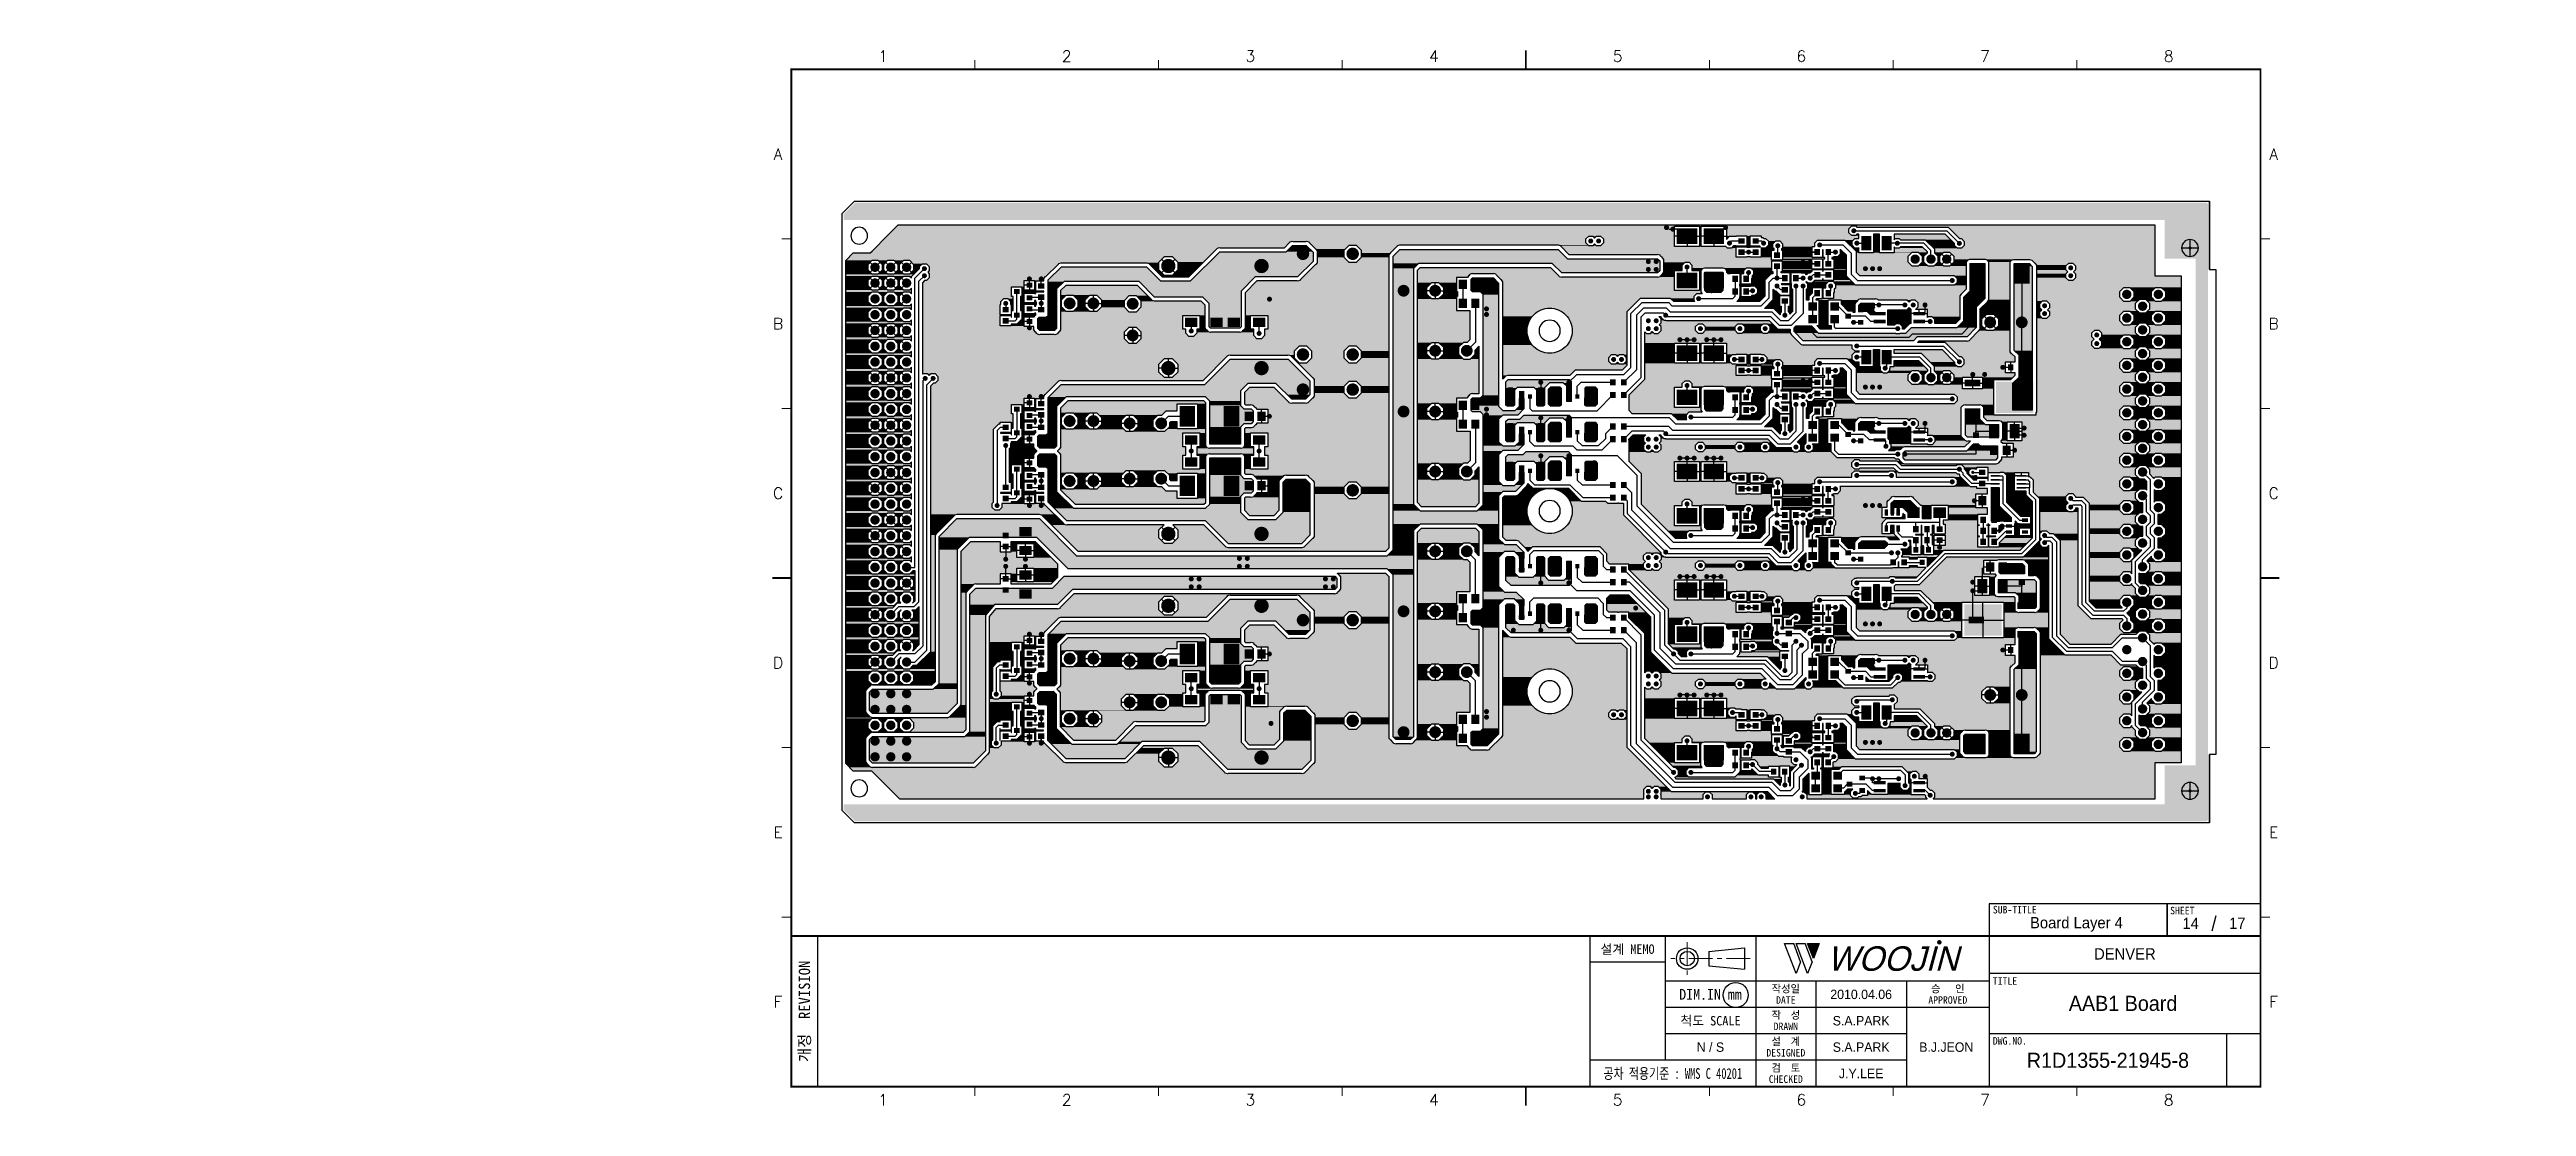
# Model space of a CAD drawing. Extents: x 295 to 953, y 10 to 290.
import ezdxf
from ezdxf.enums import TextEntityAlignment as Align

# ---------------------------------------------------------------- set-up
doc = ezdxf.new("R2010")
doc.units = 0
doc.header["$LTSCALE"] = 5
doc.header["$MEASUREMENT"] = 0
doc.linetypes.add('CENTER', pattern=[2, 1.25, -0.25, 0.25, -0.25])
doc.layers.get('0').update_dxf_attribs({"linetype": 'CONTINUOUS', "lineweight": 25})
for name, color, linetype, lineweight in [('2', 2, 'CENTER', 13), ('4', 4, 'CONTINUOUS', 18), ('6', 6, 'CONTINUOUS', 13)]:
    doc.layers.add(name, color=color, linetype=linetype, lineweight=lineweight)
for name, color, linetype in [('L4-BOTTOM_GBR', 6, 'CONTINUOUS'), ('SHEET', 3, 'CONTINUOUS'), ('문자', 4, 'CONTINUOUS'), ('테두리', 3, 'CONTINUOUS')]:
    doc.layers.add(name, color=color, linetype=linetype)
doc.styles.add('MARK', font='ARLRDBD.TTF')
doc.styles.get("Standard").update_dxf_attribs({"font": 'simplex.shx'})
doc.styles.add('굴림', font='')
doc.styles.add('굴림체', font='')
doc.styles.get('굴림').set_extended_font_data('Gulim')
doc.styles.get('굴림체').set_extended_font_data('GulimChe')

msp = doc.modelspace()

# ---------------------------------------------------------------- texts
at = {"color": 4, "style": '굴림'}
for s, p in [('2010.04.06', (775.98, 39.5)), ('S.A.PARK', (775.98, 32.5)), ('S.A.PARK', (775.98, 25.5)), ('B.J.JEON', (798.57, 25.5)), ('J.Y.LEE', (775.98, 18.5))]:
    msp.add_text(s, height=2.5, dxfattribs=at).set_placement(p, align=Align.MIDDLE_CENTER)
at = {"layer": '4', "style": '굴림'}
for s, p in [('Board Layer 4', (833.13, 58.53)), ('14', (863.44, 58.33)), ('17', (875.83, 58.38)), ('DENVER', (845.98, 50.24))]:
    msp.add_text(s, height=3, dxfattribs=at).set_placement(p, align=Align.MIDDLE_CENTER)
at = {"layer": '6', "char_height": 3.5278, "width": 39.2183, "attachment_point": 4}
for insert in [(295.11, 181.28), (295.11, 173.63)]:
    msp.add_mtext('{\\f굴림|b0|i0|c129;\\C7;', dxfattribs=dict(at, insert=insert))
at = {"layer": '6', "color": 4, "char_height": 3, "attachment_point": 4, "style": '굴림체'}
for insert, width in [((905.28, 137.42), 36.962), ((952.58, 106.26), 52.2944), ((952.58, 102.14), 52.2944), ((573.67, 73.54), 36.962)]:
    msp.add_mtext('{\\f굴림|b0|i0|c129;\\C7;', dxfattribs=dict(at, insert=insert, width=width))
at = {"layer": '문자', "style": '굴림'}
for s, height, p in [('AAB1 Board', 4, (845.5, 37.11)), ('N / S', 2.5, (735.98, 25.5)), ('R1D1355-21945-8', 4, (841.48, 22))]:
    msp.add_text(s, height=height, dxfattribs=at).set_placement(p, align=Align.MIDDLE_CENTER)

# ---------------------------------------------------------------- blocks, each defined once
blk = doc.blocks.new('B')
at = {"layer": '문자'}
blk.add_hatch(color=256, dxfattribs=at).paths.add_polyline_path([(13.79, 10), (15.31, 6), (16.84, 10)])
at = {"color": 4, "const_width": 0.6}
blk.add_lwpolyline([(48.46, 10.32, 1), (49.06, 10.32, 1)], format="xyb", close=True, dxfattribs=at)
at = {"layer": '문자'}
for p, q in [((10.73, 2), (7.68, 10)), ((7.68, 10), (10.09, 10)), ((11.94, 5.16), (10.09, 10)), ((10.73, 10), (13.15, 10)), ((13.79, 2), (10.73, 10)), ((14.99, 5.16), (13.15, 10)), ((13.79, 10), (16.84, 10)), ((15.31, 6), (13.79, 10)), ((16.84, 10), (15.31, 6)), ((11.94, 5.16), (10.73, 2)), ((14.99, 5.16), (13.79, 2))]:
    blk.add_line(p, q, dxfattribs=at)
at = {"layer": '문자', "style": 'MARK', "oblique": 15}
blk.add_text('WOOJIN', height=6.5, dxfattribs=at).set_placement((36.4, 6), align=Align.MIDDLE_CENTER)
blk = doc.blocks.new('C')
blk.add_line((15, 285), (15, 285))
at = {"layer": '2'}
for p, q in [((252.83, 53.35), (252.83, 44.65)), ((269.53, 49), (248.48, 49))]:
    blk.add_line(p, q, dxfattribs=at)
at = {"layer": 'SHEET'}
for p, q in [((393.14, 60.3), (392.07, 56.28)), ((22, 55), (22, 15)), ((227, 55), (227, 15)), ((247, 55), (247, 22)), ((271, 55), (271, 15)), ((271, 55), (271, 15)), ((333, 55), (333, 15)), ((247, 48), (227, 48)), ((333, 43), (247, 43)), ((287, 43), (287, 15)), ((311, 43), (311, 15)), ((405, 45), (333, 45)), ((333, 36), (247, 36)), ((311, 29), (247, 29)), ((405, 29), (333, 29)), ((396, 29), (396, 15)), ((311, 22), (227, 22))]:
    blk.add_line(p, q, dxfattribs=at)
at = {"layer": 'SHEET', "color": 4}
for p, q in [((258.53, 50.9), (268.03, 51.85)), ((258.53, 50.9), (258.53, 47.1)), ((258.53, 47.1), (268.03, 46.15)), ((268.03, 51.85), (268.03, 46.15))]:
    blk.add_line(p, q, dxfattribs=at)
at = {"layer": 'SHEET'}
for points in [[(333, 55), (380.19, 55), (380.19, 63.49), (333, 63.49)], [(380.19, 55), (405, 55), (405, 63.49), (380.19, 63.49)]]:
    blk.add_lwpolyline(points, close=True, dxfattribs=at)
at = {"layer": 'SHEET', "color": 4}
for radius in [2.85, 1.9]:
    blk.add_circle((252.83, 49), radius, dxfattribs=at)
at = {"layer": 'SHEET'}
blk.add_circle((265.7, 39.32), 3.32, dxfattribs=at)
at = {"layer": '테두리'}
blk.add_line((405, 285), (405, 15), dxfattribs=at)
for points, const_width in [([(210, 290), (210, 285)], 0.5), ([(15, 285), (15, 15), (405, 15), (405, 285), (15, 285)], 0.5), ([(63.75, 287.5), (63.75, 285)], 0.3), ([(112.5, 287.5), (112.5, 285)], 0.3), ([(161.25, 287.5), (161.25, 285)], 0.3), ([(258.75, 287.5), (258.75, 285)], 0.3), ([(307.5, 287.5), (307.5, 285)], 0.3), ([(356.25, 287.5), (356.25, 285)], 0.3), ([(12.5, 240), (15, 240)], 0.3), ([(407.5, 240), (405, 240)], 0.3), ([(12.5, 195), (15, 195)], 0.3), ([(407.5, 195), (405, 195)], 0.3), ([(10, 150), (15, 150)], 0.5), ([(410, 150), (405, 150)], 0.5), ([(12.5, 105), (15, 105)], 0.3), ([(407.5, 105), (405, 105)], 0.3), ([(12.5, 60), (15, 60)], 0.3), ([(407.5, 60), (405, 60)], 0.3), ([(15, 55), (405, 55)], 0.5), ([(63.75, 12.5), (63.75, 15)], 0.3), ([(112.5, 12.5), (112.5, 15)], 0.3), ([(161.25, 12.5), (161.25, 15)], 0.3), ([(210, 10), (210, 15)], 0.5), ([(258.75, 12.5), (258.75, 15)], 0.3), ([(307.5, 12.5), (307.5, 15)], 0.3), ([(356.25, 12.5), (356.25, 15)], 0.3)]:
    blk.add_lwpolyline(points, dxfattribs=dict(at, const_width=const_width))
blk.add_blockref('B', (271, 43))
at = {"layer": '문자'}
for s, p in [('1', (39.38, 288.5)), ('2', (88.12, 288.5)), ('3', (136.88, 288.5)), ('4', (185.62, 288.5)), ('5', (234.38, 288.5)), ('6', (283.12, 288.5)), ('7', (331.88, 288.5)), ('8', (380.62, 288.5)), ('A', (11.5, 262.5)), ('A', (408.5, 262.5)), ('B', (11.5, 217.5)), ('B', (408.5, 217.5)), ('C', (11.5, 172.5)), ('C', (408.5, 172.5)), ('D', (11.5, 127.5)), ('D', (408.5, 127.5)), ('E', (11.5, 82.5)), ('E', (408.5, 82.5)), ('F', (11.5, 37.5)), ('F', (408.5, 37.5)), ('1', (39.38, 11.5)), ('2', (88.12, 11.5)), ('3', (136.88, 11.5)), ('4', (185.62, 11.5)), ('5', (234.38, 11.5)), ('6', (283.12, 11.5)), ('7', (331.88, 11.5)), ('8', (380.62, 11.5))]:
    blk.add_text(s, height=3, dxfattribs=at).set_placement(p, align=Align.MIDDLE)
at = {"layer": '문자', "style": '굴림체'}
for s, height, p in [('SUB-TITLE', 2, (339.77, 61.98)), ('SHEET', 2, (384.24, 61.74)), ('설계 MEMO', 2.5, (237, 51.5)), ('DIM.IN mm', 2.85, (259, 39.5)), ('작성일', 2, (279, 41)), ('승   인', 2, (322, 41)), ('척도 SCALE', 2.5, (259, 32.5)), ('작  성', 2, (279, 34)), ('DATE', 2, (279, 38)), ('APPROVED', 2, (322, 38)), ('설  계', 2, (279, 27)), ('DRAWN', 2, (279, 31)), ('DESIGNED', 2, (279, 24)), ('검  토', 2, (279, 20)), ('CHECKED', 2, (279, 17))]:
    blk.add_text(s, height=height, dxfattribs=at).set_placement(p, align=Align.MIDDLE_CENTER)
blk.add_text('개정  REVISION', height=3, rotation=90, dxfattribs=at).set_placement((18.5, 35), align=Align.MIDDLE_CENTER)
for s, p in [('TITLE', (333.95, 42.05)), ('DWG.NO.', (333.95, 26.15))]:
    blk.add_text(s, height=2, dxfattribs=at).set_placement(p)
at = {"layer": '문자', "style": '굴림체', "width": 0.75}
blk.add_text('공차 적용기준 : WMS C 40201', height=2.85, dxfattribs=at).set_placement((249, 18.5), align=Align.MIDDLE_CENTER)

# ---------------------------------------------------------------- linework, layer by layer
msp.add_line((491.98, 15), (491.98, 15))
msp.add_line((491.98, 15), (491.98, 15))
at = {"color": 7}
for points, const_width in [([(724.64, 243, -1), (723.98, 243, -1)], 0.66), ([(740.35, 243, -1), (739.69, 243, -1)], 0.66), ([(628.64, 236.04, -1), (626.99, 236.04, -1)], 1.65), ([(641.84, 236.04, -1), (640.19, 236.04, -1)], 1.65), ([(704.52, 239.44, -1), (703.86, 239.44, -1)], 0.66), ([(706.62, 239.44, -1), (705.96, 239.44, -1)], 0.66), ([(726.31, 242.58, -1), (725.65, 242.58, -1)], 0.66), ([(741.35, 238.86, -1), (740.69, 238.86, -1)], 0.66), ([(746.43, 236.5, -1), (745.77, 236.5, -1)], 0.66), ([(750.42, 238.86, -1), (749.76, 238.86, -1)], 0.66), ([(754.18, 238.18, -1), (753.52, 238.18, -1)], 0.66), ([(760.89, 236.5, -1), (760.23, 236.5, -1)], 0.66), ([(762.78, 236.5, -1), (762.12, 236.5, -1)], 0.66), ([(765.29, 238.39, -1), (764.63, 238.39, -1)], 0.66), ([(769.48, 236.5, -1), (768.82, 236.5, -1)], 0.66), ([(774.35, 242.16, -1), (773.69, 242.16, -1)], 0.66), ([(775.17, 238.86, -1), (774.51, 238.86, -1)], 0.66), ([(785.9, 238.83, -1), (785.24, 238.83, -1)], 0.66), ([(802.38, 238.81, -1), (801.72, 238.81, -1)], 0.66), ([(863.47, 237.59, -1), (863.05, 237.59, -1)], 0.419), ([(514.84, 232.46, -1), (513.6, 232.46, -1)], 1.24), ([(519.03, 232.46, -1), (517.79, 232.46, -1)], 1.24), ([(523.22, 232.46, -1), (521.99, 232.46, -1)], 1.24), ([(527.66, 232.1, -1), (527, 232.1, -1)], 0.66), ([(527.66, 230.22, -1), (527, 230.22, -1)], 0.66), ([(593.03, 232.8, -1), (591.13, 232.8, -1)], 1.9), ([(617.76, 232.8, -1), (615.86, 232.8, -1)], 1.9), ([(719.82, 233.99, -1), (719.16, 233.99, -1)], 0.66), ([(719.82, 231.89, -1), (719.16, 231.89, -1)], 0.66), ([(721.91, 233.99, -1), (721.25, 233.99, -1)], 0.66), ([(721.91, 231.89, -1), (721.25, 231.89, -1)], 0.66), ([(730.09, 232.52, -1), (729.43, 232.52, -1)], 0.66), ([(746.43, 231.06, -1), (745.77, 231.06, -1)], 0.66), ([(753.97, 229.59, -1), (753.31, 229.59, -1)], 0.66), ([(760.89, 233.78, -1), (760.23, 233.78, -1)], 0.66), ([(760.89, 229.59, -1), (760.23, 229.59, -1)], 0.66), ([(762.78, 233.78, -1), (762.12, 233.78, -1)], 0.66), ([(762.78, 229.59, -1), (762.12, 229.59, -1)], 0.66), ([(777.44, 232.1, -1), (776.78, 232.1, -1)], 0.66), ([(779.33, 232.1, -1), (778.67, 232.1, -1)], 0.66), ([(781.22, 232.1, -1), (780.56, 232.1, -1)], 0.66), ([(790.93, 234.62, -1), (789.7, 234.62, -1)], 1.24), ([(795.13, 234.62, -1), (793.89, 234.62, -1)], 1.24), ([(799.32, 234.62, -1), (798.08, 234.62, -1)], 1.24), ([(831.93, 232.31, -1), (831.27, 232.31, -1)], 0.66), ([(831.93, 230.22, -1), (831.27, 230.22, -1)], 0.66), ([(514.84, 228.27, -1), (513.6, 228.27, -1)], 1.24), ([(514.84, 224.08, -1), (513.6, 224.08, -1)], 1.24), ([(519.03, 228.27, -1), (517.79, 228.27, -1)], 1.24), ([(519.03, 224.08, -1), (517.79, 224.08, -1)], 1.24), ([(523.22, 228.27, -1), (521.99, 228.27, -1)], 1.24), ([(523.22, 224.08, -1), (521.99, 224.08, -1)], 1.24), ([(549.24, 222.88, -1), (548.58, 222.88, -1)], 0.66), ([(555.53, 229.38, -1), (554.87, 229.38, -1)], 0.66), ([(558.67, 229.38, -1), (558.01, 229.38, -1)], 0.66), ([(558.67, 222.88, -1), (558.01, 222.88, -1)], 0.66), ([(566.67, 222.88, -1), (565.1, 222.88, -1)], 1.57), ([(572.96, 222.88, -1), (571.39, 222.88, -1)], 1.57), ([(583.4, 222.78, -1), (581.83, 222.78, -1)], 1.57), ([(619.25, 224.01, -1), (618.59, 224.01, -1)], 0.66), ([(655.31, 226.24, -1), (653.74, 226.24, -1)], 1.57), ([(663.69, 226.24, -1), (662.13, 226.24, -1)], 1.57), ([(670.29, 227.91, -1), (670.2, 227.91, -1)], 0.0838), ([(733.17, 224.14, -1), (732.51, 224.14, -1)], 0.66), ([(736.58, 226.24, -1), (735.92, 226.24, -1)], 0.66), ([(747.48, 226.24, -1), (746.82, 226.24, -1)], 0.66), ([(753.97, 227.49, -1), (753.31, 227.49, -1)], 0.66), ([(759, 227.49, -1), (758.34, 227.49, -1)], 0.66), ([(760.89, 227.49, -1), (760.23, 227.49, -1)], 0.66), ([(768.22, 227.49, -1), (767.56, 227.49, -1)], 0.66), ([(800.49, 228.96, -1), (799.83, 228.96, -1)], 0.66), ([(847.11, 225.27, -1), (845.87, 225.27, -1)], 1.24), ([(855.49, 225.27, -1), (854.25, 225.27, -1)], 1.24), ([(514.84, 219.89, -1), (513.6, 219.89, -1)], 1.24), ([(519.03, 219.89, -1), (517.79, 219.89, -1)], 1.24), ([(523.22, 219.89, -1), (521.99, 219.89, -1)], 1.24), ([(555.53, 216.39, -1), (554.87, 216.39, -1)], 0.66), ([(558.46, 216.39, -1), (557.8, 216.39, -1)], 0.66), ([(670.29, 222.88, -1), (670.2, 222.88, -1)], 0.0838), ([(676.86, 221.42, -1), (676.2, 221.42, -1)], 0.66), ([(676.86, 219.95, -1), (676.2, 219.95, -1)], 0.66), ([(719.82, 218.27, -1), (719.16, 218.27, -1)], 0.66), ([(721.91, 218.27, -1), (721.25, 218.27, -1)], 0.66), ([(724.43, 219.74, -1), (723.77, 219.74, -1)], 0.66), ([(756.07, 219.74, -1), (755.41, 219.74, -1)], 0.66), ([(774.3, 217.85, -1), (773.64, 217.85, -1)], 0.66), ([(779.33, 222.46, -1), (778.67, 222.46, -1)], 0.66), ([(781.01, 222.46, -1), (780.35, 222.46, -1)], 0.66), ([(787.92, 222.46, -1), (787.26, 222.46, -1)], 0.66), ([(790.13, 222.46, -1), (789.47, 222.46, -1)], 0.66), ([(793.26, 222.46, -1), (792.6, 222.46, -1)], 0.66), ([(794.63, 218.06, -1), (793.97, 218.06, -1)], 0.66), ([(811.01, 217.85, -1), (809.44, 217.85, -1)], 1.57), ([(819.39, 217.85, -1), (817.82, 217.85, -1)], 1.57), ([(825.01, 222.26, -1), (824.35, 222.26, -1)], 0.66), ([(825.01, 220.16, -1), (824.35, 220.16, -1)], 0.66), ([(847.11, 218.99, -1), (845.87, 218.99, -1)], 1.24), ([(851.3, 222.13, -1), (850.06, 222.13, -1)], 1.24), ([(851.3, 215.84, -1), (850.06, 215.84, -1)], 1.24), ([(855.49, 218.99, -1), (854.25, 218.99, -1)], 1.24), ([(514.84, 215.7, -1), (513.6, 215.7, -1)], 1.24), ([(514.84, 211.51, -1), (513.6, 211.51, -1)], 1.24), ([(519.03, 215.7, -1), (517.79, 215.7, -1)], 1.24), ([(519.03, 211.51, -1), (517.79, 211.51, -1)], 1.24), ([(523.22, 215.7, -1), (521.99, 215.7, -1)], 1.24), ([(523.22, 211.51, -1), (521.99, 211.51, -1)], 1.24), ([(583.4, 214.39, -1), (581.83, 214.39, -1)], 1.57), ([(598.49, 215.55, -1), (597.83, 215.55, -1)], 0.66), ([(616.51, 214.92, -1), (615.85, 214.92, -1)], 0.66), ([(628.64, 209.31, -1), (626.99, 209.31, -1)], 1.65), ([(641.84, 209.31, -1), (640.19, 209.31, -1)], 1.65), ([(663.69, 210.31, -1), (662.13, 210.31, -1)], 1.57), ([(672.07, 210.31, -1), (670.51, 210.31, -1)], 1.57), ([(719.82, 216.18, -1), (719.16, 216.18, -1)], 0.66), ([(721.91, 216.18, -1), (721.25, 216.18, -1)], 0.66), ([(728.2, 213.24, -1), (727.54, 213.24, -1)], 0.66), ([(730.09, 213.24, -1), (729.43, 213.24, -1)], 0.66), ([(731.97, 213.24, -1), (731.31, 213.24, -1)], 0.66), ([(733.65, 216.18, -1), (732.99, 216.18, -1)], 0.66), ([(735.32, 213.24, -1), (734.66, 213.24, -1)], 0.66), ([(737.21, 213.24, -1), (736.55, 213.24, -1)], 0.66), ([(739.1, 213.24, -1), (738.44, 213.24, -1)], 0.66), ([(744.13, 216.18, -1), (743.47, 216.18, -1)], 0.66), ([(750.83, 216.18, -1), (750.17, 216.18, -1)], 0.66), ([(759, 216.18, -1), (758.34, 216.18, -1)], 0.66), ([(762.36, 216.18, -1), (761.7, 216.18, -1)], 0.66), ([(775.14, 211.57, -1), (774.48, 211.57, -1)], 0.66), ([(786.04, 216.18, -1), (785.38, 216.18, -1)], 0.66), ([(838.84, 214.5, -1), (838.18, 214.5, -1)], 0.66), ([(838.84, 212.2, -1), (838.18, 212.2, -1)], 0.66), ([(847.11, 212.7, -1), (845.87, 212.7, -1)], 1.24), ([(851.3, 209.56, -1), (850.06, 209.56, -1)], 1.24), ([(855.49, 212.7, -1), (854.25, 212.7, -1)], 1.24), ([(514.84, 207.31, -1), (513.6, 207.31, -1)], 1.24), ([(514.84, 203.12, -1), (513.6, 203.12, -1)], 1.24), ([(519.03, 207.31, -1), (517.79, 207.31, -1)], 1.24), ([(519.03, 203.12, -1), (517.79, 203.12, -1)], 1.24), ([(523.22, 207.31, -1), (521.99, 207.31, -1)], 1.24), ([(523.22, 203.12, -1), (521.99, 203.12, -1)], 1.24), ([(593.03, 205.7, -1), (591.13, 205.7, -1)], 1.9), ([(617.76, 205.7, -1), (615.86, 205.7, -1)], 1.9), ([(710.6, 208.01, -1), (709.94, 208.01, -1)], 0.66), ([(712.69, 208.01, -1), (712.03, 208.01, -1)], 0.66), ([(742.66, 208.01, -1), (742, 208.01, -1)], 0.66), ([(746.43, 205.07, -1), (745.77, 205.07, -1)], 0.66), ([(749.99, 208.01, -1), (749.33, 208.01, -1)], 0.66), ([(754.18, 206.75, -1), (753.52, 206.75, -1)], 0.66), ([(760.89, 205.07, -1), (760.23, 205.07, -1)], 0.66), ([(762.78, 205.07, -1), (762.12, 205.07, -1)], 0.66), ([(765.29, 206.96, -1), (764.63, 206.96, -1)], 0.66), ([(769.48, 205.07, -1), (768.82, 205.07, -1)], 0.66), ([(775.14, 208.63, -1), (774.48, 208.63, -1)], 0.66), ([(782.68, 205.7, -1), (782.02, 205.7, -1)], 0.66), ([(790.93, 203.19, -1), (789.7, 203.19, -1)], 1.24), ([(795.13, 203.19, -1), (793.89, 203.19, -1)], 1.24), ([(799.32, 203.19, -1), (798.08, 203.19, -1)], 1.24), ([(802.38, 207.38, -1), (801.72, 207.38, -1)], 0.66), ([(805.94, 204.02, -1), (805.28, 204.02, -1)], 0.66), ([(809.09, 204.02, -1), (808.43, 204.02, -1)], 0.66), ([(813.91, 205.91, -1), (813.25, 205.91, -1)], 0.66), ([(847.11, 206.42, -1), (845.87, 206.42, -1)], 1.24), ([(851.3, 203.27, -1), (850.06, 203.27, -1)], 1.24), ([(855.49, 206.42, -1), (854.25, 206.42, -1)], 1.24), ([(514.84, 198.93, -1), (513.6, 198.93, -1)], 1.24), ([(519.03, 198.93, -1), (517.79, 198.93, -1)], 1.24), ([(523.22, 198.93, -1), (521.99, 198.93, -1)], 1.24), ([(527.87, 202.98, -1), (527.21, 202.98, -1)], 0.66), ([(529.97, 202.98, -1), (529.31, 202.98, -1)], 0.66), ([(555.53, 198.16, -1), (554.87, 198.16, -1)], 0.66), ([(558.67, 198.16, -1), (558.01, 198.16, -1)], 0.66), ([(628.64, 200, -1), (626.99, 200, -1)], 1.65), ([(641.84, 200, -1), (640.19, 200, -1)], 1.65), ([(691.27, 201.93, -1), (690.61, 201.93, -1)], 0.66), ([(693.83, 199.41, -1), (693.17, 199.41, -1)], 0.66), ([(693.83, 196.9, -1), (693.17, 196.9, -1)], 0.66), ([(698.73, 201.93, -1), (698.07, 201.93, -1)], 0.66), ([(705.78, 199.41, -1), (705.12, 199.41, -1)], 0.66), ([(705.78, 196.9, -1), (705.12, 196.9, -1)], 0.66), ([(730.09, 201.09, -1), (729.43, 201.09, -1)], 0.66), ([(746.43, 199.62, -1), (745.77, 199.62, -1)], 0.66), ([(753.97, 198.16, -1), (753.31, 198.16, -1)], 0.66), ([(760.89, 202.35, -1), (760.23, 202.35, -1)], 0.66), ([(760.89, 198.16, -1), (760.23, 198.16, -1)], 0.66), ([(762.78, 202.35, -1), (762.12, 202.35, -1)], 0.66), ([(762.78, 198.16, -1), (762.12, 198.16, -1)], 0.66), ([(777.44, 200.67, -1), (776.78, 200.67, -1)], 0.66), ([(779.33, 200.67, -1), (778.67, 200.67, -1)], 0.66), ([(781.22, 200.67, -1), (780.56, 200.67, -1)], 0.66), ([(800.49, 197.53, -1), (799.83, 197.53, -1)], 0.66), ([(809.09, 201.74, -1), (808.43, 201.74, -1)], 0.66), ([(847.11, 200.13, -1), (845.87, 200.13, -1)], 1.24), ([(851.3, 196.99, -1), (850.06, 196.99, -1)], 1.24), ([(855.49, 200.13, -1), (854.25, 200.13, -1)], 1.24), ([(514.84, 194.74, -1), (513.6, 194.74, -1)], 1.24), ([(514.84, 190.55, -1), (513.6, 190.55, -1)], 1.24), ([(519.03, 194.74, -1), (517.79, 194.74, -1)], 1.24), ([(519.03, 190.55, -1), (517.79, 190.55, -1)], 1.24), ([(523.22, 194.74, -1), (521.99, 194.74, -1)], 1.24), ([(523.22, 190.55, -1), (521.99, 190.55, -1)], 1.24), ([(558.67, 191.66, -1), (558.01, 191.66, -1)], 0.66), ([(566.67, 191.66, -1), (565.1, 191.66, -1)], 1.57), ([(572.96, 191.66, -1), (571.39, 191.66, -1)], 1.57), ([(582.6, 191.03, -1), (581.03, 191.03, -1)], 1.57), ([(590.98, 191.03, -1), (589.41, 191.03, -1)], 1.57), ([(619.23, 192.92, -1), (618.57, 192.92, -1)], 0.66), ([(655.31, 194.18, -1), (653.74, 194.18, -1)], 1.57), ([(663.69, 194.18, -1), (662.13, 194.18, -1)], 1.57), ([(670.29, 195.85, -1), (670.2, 195.85, -1)], 0.0838), ([(670.29, 190.82, -1), (670.2, 190.82, -1)], 0.0838), ([(673.64, 190.82, -1), (673.55, 190.82, -1)], 0.0838), ([(676.86, 194.8, -1), (676.2, 194.8, -1)], 0.66), ([(676.86, 193.34, -1), (676.2, 193.34, -1)], 0.66), ([(691.27, 192.5, -1), (690.61, 192.5, -1)], 0.66), ([(698.73, 192.5, -1), (698.07, 192.5, -1)], 0.66), ([(731.11, 192.71, -1), (730.45, 192.71, -1)], 0.66), ([(736.58, 194.8, -1), (735.92, 194.8, -1)], 0.66), ([(747.48, 194.8, -1), (746.82, 194.8, -1)], 0.66), ([(753.97, 196.06, -1), (753.31, 196.06, -1)], 0.66), ([(759, 196.06, -1), (758.34, 196.06, -1)], 0.66), ([(760.89, 196.06, -1), (760.23, 196.06, -1)], 0.66), ([(768.22, 196.06, -1), (767.56, 196.06, -1)], 0.66), ([(779.33, 191.03, -1), (778.67, 191.03, -1)], 0.66), ([(781.01, 191.03, -1), (780.35, 191.03, -1)], 0.66), ([(787.92, 191.03, -1), (787.26, 191.03, -1)], 0.66), ([(790.13, 191.03, -1), (789.47, 191.03, -1)], 0.66), ([(793.26, 191.03, -1), (792.6, 191.03, -1)], 0.66), ([(847.11, 193.84, -1), (845.87, 193.84, -1)], 1.24), ([(851.3, 190.7, -1), (850.06, 190.7, -1)], 1.24), ([(855.49, 193.84, -1), (854.25, 193.84, -1)], 1.24), ([(514.84, 186.36, -1), (513.6, 186.36, -1)], 1.24), ([(519.03, 186.36, -1), (517.79, 186.36, -1)], 1.24), ([(523.22, 186.36, -1), (521.99, 186.36, -1)], 1.24), ([(549.24, 185.16, -1), (548.58, 185.16, -1)], 0.66), ([(555.53, 185.16, -1), (554.87, 185.16, -1)], 0.66), ([(558.67, 185.16, -1), (558.01, 185.16, -1)], 0.66), ([(598.49, 183.7, -1), (597.83, 183.7, -1)], 0.66), ([(616.51, 183.7, -1), (615.85, 183.7, -1)], 0.66), ([(693.83, 189.98, -1), (693.17, 189.98, -1)], 0.66), ([(693.83, 187.47, -1), (693.17, 187.47, -1)], 0.66), ([(705.78, 189.98, -1), (705.12, 189.98, -1)], 0.66), ([(705.78, 187.47, -1), (705.12, 187.47, -1)], 0.66), ([(719.82, 186.84, -1), (719.16, 186.84, -1)], 0.66), ([(719.82, 184.75, -1), (719.16, 184.75, -1)], 0.66), ([(721.91, 186.84, -1), (721.25, 186.84, -1)], 0.66), ([(721.91, 184.75, -1), (721.25, 184.75, -1)], 0.66), ([(724.43, 188.31, -1), (723.77, 188.31, -1)], 0.66), ([(733.65, 184.75, -1), (732.99, 184.75, -1)], 0.66), ([(744.13, 184.75, -1), (743.47, 184.75, -1)], 0.66), ([(750.83, 184.75, -1), (750.17, 184.75, -1)], 0.66), ([(756.07, 188.31, -1), (755.41, 188.31, -1)], 0.66), ([(759, 184.75, -1), (758.34, 184.75, -1)], 0.66), ([(762.36, 184.75, -1), (761.7, 184.75, -1)], 0.66), ([(774.3, 186.42, -1), (773.64, 186.42, -1)], 0.66), ([(782.89, 184.96, -1), (782.23, 184.96, -1)], 0.66), ([(794.63, 186.63, -1), (793.97, 186.63, -1)], 0.66), ([(817.05, 183.91, -1), (816.39, 183.91, -1)], 0.66), ([(819.56, 189.78, -1), (818.9, 189.78, -1)], 0.66), ([(819.56, 187.89, -1), (818.9, 187.89, -1)], 0.66), ([(847.11, 187.56, -1), (845.87, 187.56, -1)], 1.24), ([(851.3, 184.41, -1), (850.06, 184.41, -1)], 1.24), ([(855.49, 187.56, -1), (854.25, 187.56, -1)], 1.24), ([(514.84, 182.17, -1), (513.6, 182.17, -1)], 1.24), ([(514.84, 177.98, -1), (513.6, 177.98, -1)], 1.24), ([(519.03, 182.17, -1), (517.79, 182.17, -1)], 1.24), ([(519.03, 177.98, -1), (517.79, 177.98, -1)], 1.24), ([(523.22, 182.17, -1), (521.99, 182.17, -1)], 1.24), ([(523.22, 177.98, -1), (521.99, 177.98, -1)], 1.24), ([(555.53, 182.23, -1), (554.87, 182.23, -1)], 0.66), ([(558.88, 182.23, -1), (558.22, 182.23, -1)], 0.66), ([(582.6, 176.36, -1), (581.03, 176.36, -1)], 1.57), ([(590.98, 176.36, -1), (589.41, 176.36, -1)], 1.57), ([(663.69, 178.25, -1), (662.13, 178.25, -1)], 1.57), ([(672.07, 178.25, -1), (670.51, 178.25, -1)], 1.57), ([(691.27, 182.44, -1), (690.61, 182.44, -1)], 0.66), ([(693.83, 179.72, -1), (693.17, 179.72, -1)], 0.66), ([(693.83, 177.2, -1), (693.17, 177.2, -1)], 0.66), ([(698.73, 182.44, -1), (698.07, 182.44, -1)], 0.66), ([(705.78, 179.72, -1), (705.12, 179.72, -1)], 0.66), ([(705.78, 177.2, -1), (705.12, 177.2, -1)], 0.66), ([(728.2, 181.81, -1), (727.54, 181.81, -1)], 0.66), ([(730.09, 181.81, -1), (729.43, 181.81, -1)], 0.66), ([(731.97, 181.81, -1), (731.31, 181.81, -1)], 0.66), ([(735.32, 181.81, -1), (734.66, 181.81, -1)], 0.66), ([(737.21, 181.81, -1), (736.55, 181.81, -1)], 0.66), ([(739.1, 181.81, -1), (738.44, 181.81, -1)], 0.66), ([(775.14, 180.14, -1), (774.48, 180.14, -1)], 0.66), ([(775.14, 177.2, -1), (774.48, 177.2, -1)], 0.66), ([(784.36, 177.2, -1), (783.7, 177.2, -1)], 0.66), ([(786.04, 182.86, -1), (785.38, 182.86, -1)], 0.66), ([(787.92, 182.86, -1), (787.26, 182.86, -1)], 0.66), ([(802.38, 178.88, -1), (801.72, 178.88, -1)], 0.66), ([(805.82, 178.04, -1), (805.4, 178.04, -1)], 0.419), ([(811.26, 178, -1), (811.14, 178, -1)], 0.124), ([(816.63, 177.13, -1), (815.97, 177.13, -1)], 0.66), ([(847.11, 181.27, -1), (845.87, 181.27, -1)], 1.24), ([(851.3, 178.13, -1), (850.06, 178.13, -1)], 1.24), ([(855.49, 181.27, -1), (854.25, 181.27, -1)], 1.24), ([(514.84, 173.79, -1), (513.6, 173.79, -1)], 1.24), ([(519.03, 173.79, -1), (517.79, 173.79, -1)], 1.24), ([(523.22, 173.79, -1), (521.99, 173.79, -1)], 1.24), ([(558.67, 175.74, -1), (558.01, 175.74, -1)], 0.66), ([(566.67, 175.74, -1), (565.1, 175.74, -1)], 1.57), ([(572.96, 175.74, -1), (571.39, 175.74, -1)], 1.57), ([(619.23, 174.48, -1), (618.57, 174.48, -1)], 0.66), ([(628.64, 173.27, -1), (626.99, 173.27, -1)], 1.65), ([(641.84, 173.27, -1), (640.19, 173.27, -1)], 1.65), ([(742.66, 176.57, -1), (742, 176.57, -1)], 0.66), ([(746.43, 173.64, -1), (745.77, 173.64, -1)], 0.66), ([(749.99, 176.57, -1), (749.33, 176.57, -1)], 0.66), ([(754.18, 175.32, -1), (753.52, 175.32, -1)], 0.66), ([(760.89, 173.64, -1), (760.23, 173.64, -1)], 0.66), ([(760.89, 170.92, -1), (760.23, 170.92, -1)], 0.66), ([(762.78, 173.64, -1), (762.12, 173.64, -1)], 0.66), ([(762.78, 170.92, -1), (762.12, 170.92, -1)], 0.66), ([(765.29, 175.53, -1), (764.63, 175.53, -1)], 0.66), ([(769.48, 173.64, -1), (768.82, 173.64, -1)], 0.66), ([(800.49, 175.53, -1), (799.83, 175.53, -1)], 0.66), ([(806.36, 170.5, -1), (805.7, 170.5, -1)], 0.66), ([(818.23, 173.05, -1), (818.11, 173.05, -1)], 0.124), ([(831.93, 171.13, -1), (831.27, 171.13, -1)], 0.66), ([(847.11, 174.98, -1), (845.87, 174.98, -1)], 1.24), ([(851.3, 171.84, -1), (850.06, 171.84, -1)], 1.24), ([(855.49, 174.98, -1), (854.25, 174.98, -1)], 1.24), ([(514.84, 169.6, -1), (513.6, 169.6, -1)], 1.24), ([(514.84, 165.4, -1), (513.6, 165.4, -1)], 1.24), ([(519.03, 169.6, -1), (517.79, 169.6, -1)], 1.24), ([(519.03, 165.4, -1), (517.79, 165.4, -1)], 1.24), ([(523.22, 169.6, -1), (521.99, 169.6, -1)], 1.24), ([(523.22, 165.4, -1), (521.99, 165.4, -1)], 1.24), ([(546.94, 169.24, -1), (546.28, 169.24, -1)], 0.66), ([(555.53, 169.24, -1), (554.87, 169.24, -1)], 0.66), ([(558.67, 169.24, -1), (558.01, 169.24, -1)], 0.66), ([(730.09, 169.66, -1), (729.43, 169.66, -1)], 0.66), ([(746.43, 168.19, -1), (745.77, 168.19, -1)], 0.66), ([(753.97, 166.72, -1), (753.31, 166.72, -1)], 0.66), ([(753.97, 164.63, -1), (753.31, 164.63, -1)], 0.66), ([(759.21, 164.63, -1), (758.55, 164.63, -1)], 0.66), ([(760.89, 166.72, -1), (760.23, 166.72, -1)], 0.66), ([(760.89, 164.63, -1), (760.23, 164.63, -1)], 0.66), ([(762.78, 166.72, -1), (762.12, 166.72, -1)], 0.66), ([(768.22, 164.63, -1), (767.56, 164.63, -1)], 0.66), ([(777.44, 169.24, -1), (776.78, 169.24, -1)], 0.66), ([(779.33, 169.24, -1), (778.67, 169.24, -1)], 0.66), ([(781.22, 169.24, -1), (780.56, 169.24, -1)], 0.66), ([(787.92, 169.24, -1), (787.26, 169.24, -1)], 0.66), ([(811.81, 167.98, -1), (811.15, 167.98, -1)], 0.66), ([(813.7, 163.79, -1), (813.04, 163.79, -1)], 0.66), ([(831.93, 168.82, -1), (831.27, 168.82, -1)], 0.66), ([(847.11, 168.7, -1), (845.87, 168.7, -1)], 1.24), ([(851.3, 165.55, -1), (850.06, 165.55, -1)], 1.24), ([(855.49, 168.7, -1), (854.25, 168.7, -1)], 1.24), ([(514.84, 161.21, -1), (513.6, 161.21, -1)], 1.24), ([(514.84, 157.02, -1), (513.6, 157.02, -1)], 1.24), ([(519.03, 161.21, -1), (517.79, 161.21, -1)], 1.24), ([(519.03, 157.02, -1), (517.79, 157.02, -1)], 1.24), ([(523.22, 161.21, -1), (521.99, 161.21, -1)], 1.24), ([(523.22, 157.02, -1), (521.99, 157.02, -1)], 1.24), ([(593.03, 161.7, -1), (591.13, 161.7, -1)], 1.9), ([(617.76, 161.7, -1), (615.86, 161.7, -1)], 1.9), ([(663.69, 157.09, -1), (662.13, 157.09, -1)], 1.57), ([(672.07, 157.09, -1), (670.51, 157.09, -1)], 1.57), ([(731.11, 161.28, -1), (730.45, 161.28, -1)], 0.66), ([(736.58, 163.37, -1), (735.92, 163.37, -1)], 0.66), ([(747.48, 163.37, -1), (746.82, 163.37, -1)], 0.66), ([(779.33, 158.97, -1), (778.67, 158.97, -1)], 0.66), ([(781.01, 158.97, -1), (780.35, 158.97, -1)], 0.66), ([(787.92, 158.97, -1), (787.26, 158.97, -1)], 0.66), ([(797.14, 158.13, -1), (796.48, 158.13, -1)], 0.66), ([(825.01, 161.28, -1), (824.35, 161.28, -1)], 0.66), ([(825.01, 159.39, -1), (824.35, 159.39, -1)], 0.66), ([(847.11, 162.41, -1), (845.87, 162.41, -1)], 1.24), ([(851.3, 159.27, -1), (850.06, 159.27, -1)], 1.24), ([(855.49, 162.41, -1), (854.25, 162.41, -1)], 1.24), ([(514.84, 152.83, -1), (513.6, 152.83, -1)], 1.24), ([(519.03, 152.83, -1), (517.79, 152.83, -1)], 1.24), ([(523.22, 152.83, -1), (521.99, 152.83, -1)], 1.24), ([(549.24, 154.99, -1), (548.58, 154.99, -1)], 0.66), ([(549.24, 153.1, -1), (548.58, 153.1, -1)], 0.66), ([(554.48, 154.99, -1), (553.82, 154.99, -1)], 0.66), ([(554.48, 153.1, -1), (553.82, 153.1, -1)], 0.66), ([(611.27, 155.2, -1), (610.61, 155.2, -1)], 0.66), ([(611.27, 153.1, -1), (610.61, 153.1, -1)], 0.66), ([(613.37, 155.2, -1), (612.71, 155.2, -1)], 0.66), ([(613.37, 153.1, -1), (612.71, 153.1, -1)], 0.66), ([(693.83, 154.36, -1), (693.17, 154.36, -1)], 0.66), ([(693.83, 151.85, -1), (693.17, 151.85, -1)], 0.66), ([(705.78, 154.36, -1), (705.12, 154.36, -1)], 0.66), ([(705.78, 151.85, -1), (705.12, 151.85, -1)], 0.66), ([(719.82, 155.41, -1), (719.16, 155.41, -1)], 0.66), ([(719.82, 153.31, -1), (719.16, 153.31, -1)], 0.66), ([(721.91, 155.41, -1), (721.25, 155.41, -1)], 0.66), ([(721.91, 153.31, -1), (721.25, 153.31, -1)], 0.66), ([(724.43, 156.88, -1), (723.77, 156.88, -1)], 0.66), ([(733.65, 153.31, -1), (732.99, 153.31, -1)], 0.66), ([(744.13, 153.31, -1), (743.47, 153.31, -1)], 0.66), ([(750.83, 153.31, -1), (750.17, 153.31, -1)], 0.66), ([(756.07, 156.88, -1), (755.41, 156.88, -1)], 0.66), ([(759, 153.31, -1), (758.34, 153.31, -1)], 0.66), ([(762.36, 153.31, -1), (761.7, 153.31, -1)], 0.66), ([(774.3, 154.99, -1), (773.64, 154.99, -1)], 0.66), ([(784.36, 156.67, -1), (783.7, 156.67, -1)], 0.66), ([(786.04, 156.67, -1), (785.38, 156.67, -1)], 0.66), ([(816.21, 151.85, -1), (815.55, 151.85, -1)], 0.66), ([(847.11, 156.12, -1), (845.87, 156.12, -1)], 1.24), ([(851.3, 152.98, -1), (850.06, 152.98, -1)], 1.24), ([(855.49, 156.12, -1), (854.25, 156.12, -1)], 1.24), ([(514.84, 148.64, -1), (513.6, 148.64, -1)], 1.24), ([(514.84, 144.45, -1), (513.6, 144.45, -1)], 1.24), ([(519.03, 148.64, -1), (517.79, 148.64, -1)], 1.24), ([(519.03, 144.45, -1), (517.79, 144.45, -1)], 1.24), ([(523.22, 148.64, -1), (521.99, 148.64, -1)], 1.24), ([(523.22, 144.45, -1), (521.99, 144.45, -1)], 1.24), ([(598.49, 149.75, -1), (597.83, 149.75, -1)], 0.66), ([(598.49, 147.66, -1), (597.83, 147.66, -1)], 0.66), ([(600.58, 149.75, -1), (599.92, 149.75, -1)], 0.66), ([(600.58, 147.66, -1), (599.92, 147.66, -1)], 0.66), ([(634.11, 149.75, -1), (633.45, 149.75, -1)], 0.66), ([(634.11, 147.66, -1), (633.45, 147.66, -1)], 0.66), ([(636.21, 149.75, -1), (635.55, 149.75, -1)], 0.66), ([(636.21, 147.66, -1), (635.55, 147.66, -1)], 0.66), ([(670.66, 144.51, -1), (669.83, 144.51, -1)], 0.825), ([(674.01, 144.51, -1), (673.18, 144.51, -1)], 0.825), ([(676.86, 149.96, -1), (676.2, 149.96, -1)], 0.66), ([(676.86, 148.49, -1), (676.2, 148.49, -1)], 0.66), ([(691.27, 148.7, -1), (690.61, 148.7, -1)], 0.66), ([(698.73, 148.7, -1), (698.07, 148.7, -1)], 0.66), ([(728.2, 150.38, -1), (727.54, 150.38, -1)], 0.66), ([(730.09, 150.38, -1), (729.43, 150.38, -1)], 0.66), ([(731.97, 150.38, -1), (731.31, 150.38, -1)], 0.66), ([(735.32, 150.38, -1), (734.66, 150.38, -1)], 0.66), ([(737.21, 150.38, -1), (736.55, 150.38, -1)], 0.66), ([(739.1, 150.38, -1), (738.44, 150.38, -1)], 0.66), ([(742.66, 145.14, -1), (742, 145.14, -1)], 0.66), ([(749.99, 145.14, -1), (749.33, 145.14, -1)], 0.66), ([(765.29, 144.09, -1), (764.63, 144.09, -1)], 0.66), ([(775.14, 148.7, -1), (774.48, 148.7, -1)], 0.66), ([(775.14, 145.77, -1), (774.48, 145.77, -1)], 0.66), ([(784.57, 149.12, -1), (783.91, 149.12, -1)], 0.66), ([(805.94, 148.91, -1), (805.28, 148.91, -1)], 0.66), ([(805.94, 146.61, -1), (805.28, 146.61, -1)], 0.66), ([(820.45, 150.7, -1), (820.33, 150.7, -1)], 0.124), ([(847.11, 149.84, -1), (845.87, 149.84, -1)], 1.24), ([(847.11, 143.55, -1), (845.87, 143.55, -1)], 1.24), ([(851.3, 146.69, -1), (850.06, 146.69, -1)], 1.24), ([(855.49, 149.84, -1), (854.25, 149.84, -1)], 1.24), ([(855.49, 143.55, -1), (854.25, 143.55, -1)], 1.24), ([(514.84, 140.26, -1), (513.6, 140.26, -1)], 1.24), ([(519.03, 140.26, -1), (517.79, 140.26, -1)], 1.24), ([(523.22, 140.26, -1), (521.99, 140.26, -1)], 1.24), ([(593.03, 142.63, -1), (591.13, 142.63, -1)], 1.9), ([(617.76, 142.63, -1), (615.86, 142.63, -1)], 1.9), ([(628.64, 138.81, -1), (626.99, 138.81, -1)], 1.65), ([(641.84, 138.81, -1), (640.19, 138.81, -1)], 1.65), ([(655.31, 141.16, -1), (653.74, 141.16, -1)], 1.57), ([(663.69, 141.16, -1), (662.13, 141.16, -1)], 1.57), ([(670.66, 139.48, -1), (669.83, 139.48, -1)], 0.825), ([(693.83, 141.79, -1), (693.17, 141.79, -1)], 0.66), ([(693.83, 139.27, -1), (693.17, 139.27, -1)], 0.66), ([(705.78, 141.79, -1), (705.12, 141.79, -1)], 0.66), ([(705.78, 139.27, -1), (705.12, 139.27, -1)], 0.66), ([(716.46, 142, -1), (715.8, 142, -1)], 0.66), ([(716.46, 139.9, -1), (715.8, 139.9, -1)], 0.66), ([(730.09, 138.23, -1), (729.43, 138.23, -1)], 0.66), ([(746.43, 142.21, -1), (745.77, 142.21, -1)], 0.66), ([(754.18, 143.88, -1), (753.52, 143.88, -1)], 0.66), ([(759, 139.48, -1), (758.34, 139.48, -1)], 0.66), ([(760.89, 142.21, -1), (760.23, 142.21, -1)], 0.66), ([(760.89, 139.48, -1), (760.23, 139.48, -1)], 0.66), ([(762.78, 142.21, -1), (762.12, 142.21, -1)], 0.66), ([(762.78, 139.48, -1), (762.12, 139.48, -1)], 0.66), ([(769.48, 142.21, -1), (768.82, 142.21, -1)], 0.66), ([(777.44, 137.81, -1), (776.78, 137.81, -1)], 0.66), ([(779.33, 137.81, -1), (778.67, 137.81, -1)], 0.66), ([(781.22, 137.81, -1), (780.56, 137.81, -1)], 0.66), ([(782.68, 142.84, -1), (782.02, 142.84, -1)], 0.66), ([(790.93, 140.32, -1), (789.7, 140.32, -1)], 1.24), ([(795.13, 140.32, -1), (793.89, 140.32, -1)], 1.24), ([(799.32, 140.32, -1), (798.08, 140.32, -1)], 1.24), ([(847.11, 137.26, -1), (845.87, 137.26, -1)], 1.24), ([(851.3, 140.41, -1), (850.06, 140.41, -1)], 1.24), ([(855.49, 137.26, -1), (854.25, 137.26, -1)], 1.24), ([(514.84, 136.07, -1), (513.6, 136.07, -1)], 1.24), ([(514.84, 131.88, -1), (513.6, 131.88, -1)], 1.24), ([(519.03, 136.07, -1), (517.79, 136.07, -1)], 1.24), ([(519.03, 131.88, -1), (517.79, 131.88, -1)], 1.24), ([(523.22, 136.07, -1), (521.99, 136.07, -1)], 1.24), ([(523.22, 131.88, -1), (521.99, 131.88, -1)], 1.24), ([(555.53, 135.08, -1), (554.87, 135.08, -1)], 0.66), ([(558.67, 135.08, -1), (558.01, 135.08, -1)], 0.66), ([(683.98, 136.13, -1), (683.32, 136.13, -1)], 0.66), ([(691.27, 136.13, -1), (690.61, 136.13, -1)], 0.66), ([(698.73, 136.13, -1), (698.07, 136.13, -1)], 0.66), ([(736.58, 131.94, -1), (735.92, 131.94, -1)], 0.66), ([(746.43, 136.76, -1), (745.77, 136.76, -1)], 0.66), ([(747.48, 131.94, -1), (746.82, 131.94, -1)], 0.66), ([(753.97, 135.29, -1), (753.31, 135.29, -1)], 0.66), ([(753.97, 133.2, -1), (753.31, 133.2, -1)], 0.66), ([(759, 133.2, -1), (758.34, 133.2, -1)], 0.66), ([(760.47, 132.15, -1), (759.81, 132.15, -1)], 0.66), ([(762.78, 135.29, -1), (762.12, 135.29, -1)], 0.66), ([(768.22, 133.2, -1), (767.56, 133.2, -1)], 0.66), ([(800.49, 134.66, -1), (799.83, 134.66, -1)], 0.66), ([(813.91, 130.89, -1), (813.25, 130.89, -1)], 0.66), ([(847.11, 130.98, -1), (845.87, 130.98, -1)], 1.24), ([(851.3, 134.12, -1), (850.06, 134.12, -1)], 1.24), ([(855.49, 130.98, -1), (854.25, 130.98, -1)], 1.24), ([(514.84, 127.69, -1), (513.6, 127.69, -1)], 1.24), ([(519.03, 127.69, -1), (517.79, 127.69, -1)], 1.24), ([(523.22, 127.69, -1), (521.99, 127.69, -1)], 1.24), ([(558.67, 128.59, -1), (558.01, 128.59, -1)], 0.66), ([(566.67, 128.59, -1), (565.1, 128.59, -1)], 1.57), ([(572.96, 128.59, -1), (571.39, 128.59, -1)], 1.57), ([(582.6, 127.96, -1), (581.03, 127.96, -1)], 1.57), ([(590.98, 127.96, -1), (589.41, 127.96, -1)], 1.57), ([(619.23, 129.84, -1), (618.57, 129.84, -1)], 0.66), ([(663.69, 125.02, -1), (662.13, 125.02, -1)], 1.57), ([(672.07, 125.02, -1), (670.51, 125.02, -1)], 1.57), ([(726.52, 129.84, -1), (725.86, 129.84, -1)], 0.66), ([(731.11, 129.84, -1), (730.45, 129.84, -1)], 0.66), ([(756.07, 125.44, -1), (755.41, 125.44, -1)], 0.66), ([(779.33, 128.17, -1), (778.67, 128.17, -1)], 0.66), ([(781.01, 128.17, -1), (780.35, 128.17, -1)], 0.66), ([(787.92, 128.17, -1), (787.26, 128.17, -1)], 0.66), ([(790.13, 128.17, -1), (789.47, 128.17, -1)], 0.66), ([(793.26, 128.17, -1), (792.6, 128.17, -1)], 0.66), ([(847.11, 124.69, -1), (845.87, 124.69, -1)], 1.24), ([(851.3, 127.83, -1), (850.06, 127.83, -1)], 1.24), ([(855.49, 124.69, -1), (854.25, 124.69, -1)], 1.24), ([(514.84, 123.49, -1), (513.6, 123.49, -1)], 1.24), ([(514.84, 119.3, -1), (513.6, 119.3, -1)], 1.24), ([(519.03, 123.49, -1), (517.79, 123.49, -1)], 1.24), ([(519.03, 119.3, -1), (517.79, 119.3, -1)], 1.24), ([(523.22, 123.49, -1), (521.99, 123.49, -1)], 1.24), ([(523.22, 119.3, -1), (521.99, 119.3, -1)], 1.24), ([(546.73, 119.16, -1), (546.07, 119.16, -1)], 0.66), ([(555.53, 122.09, -1), (554.87, 122.09, -1)], 0.66), ([(555.53, 119.16, -1), (554.87, 119.16, -1)], 0.66), ([(558.67, 122.09, -1), (558.01, 122.09, -1)], 0.66), ([(558.67, 119.16, -1), (558.01, 119.16, -1)], 0.66), ([(582.6, 117, -1), (581.03, 117, -1)], 1.57), ([(590.98, 117, -1), (589.41, 117, -1)], 1.57), ([(598.49, 120.62, -1), (597.83, 120.62, -1)], 0.66), ([(616.51, 120.62, -1), (615.85, 120.62, -1)], 0.66), ([(719.82, 123.98, -1), (719.16, 123.98, -1)], 0.66), ([(719.82, 121.88, -1), (719.16, 121.88, -1)], 0.66), ([(721.91, 123.98, -1), (721.25, 123.98, -1)], 0.66), ([(721.91, 121.88, -1), (721.25, 121.88, -1)], 0.66), ([(728.2, 118.95, -1), (727.54, 118.95, -1)], 0.66), ([(730.09, 118.95, -1), (729.43, 118.95, -1)], 0.66), ([(731.97, 118.95, -1), (731.31, 118.95, -1)], 0.66), ([(733.65, 121.88, -1), (732.99, 121.88, -1)], 0.66), ([(735.32, 118.95, -1), (734.66, 118.95, -1)], 0.66), ([(737.21, 118.95, -1), (736.55, 118.95, -1)], 0.66), ([(739.1, 118.95, -1), (738.44, 118.95, -1)], 0.66), ([(744.13, 121.88, -1), (743.47, 121.88, -1)], 0.66), ([(750.83, 121.88, -1), (750.17, 121.88, -1)], 0.66), ([(762.36, 121.88, -1), (761.7, 121.88, -1)], 0.66), ([(774.3, 123.56, -1), (773.64, 123.56, -1)], 0.66), ([(784.57, 117.69, -1), (783.91, 117.69, -1)], 0.66), ([(786.04, 123.56, -1), (785.38, 123.56, -1)], 0.66), ([(794.63, 123.77, -1), (793.97, 123.77, -1)], 0.66), ([(811.01, 118.95, -1), (809.44, 118.95, -1)], 1.57), ([(819.39, 118.95, -1), (817.82, 118.95, -1)], 1.57), ([(847.11, 118.4, -1), (845.87, 118.4, -1)], 1.24), ([(851.3, 121.55, -1), (850.06, 121.55, -1)], 1.24), ([(855.49, 118.4, -1), (854.25, 118.4, -1)], 1.24), ([(514.84, 115.11, -1), (513.6, 115.11, -1)], 1.24), ([(514.84, 110.92, -1), (513.6, 110.92, -1)], 1.24), ([(519.03, 115.11, -1), (517.79, 115.11, -1)], 1.24), ([(519.03, 110.92, -1), (517.79, 110.92, -1)], 1.24), ([(523.22, 115.11, -1), (521.99, 115.11, -1)], 1.24), ([(523.22, 110.92, -1), (521.99, 110.92, -1)], 1.24), ([(558.67, 112.66, -1), (558.01, 112.66, -1)], 0.66), ([(566.67, 112.66, -1), (565.1, 112.66, -1)], 1.57), ([(572.96, 112.66, -1), (571.39, 112.66, -1)], 1.57), ([(619.66, 111.4, -1), (619, 111.4, -1)], 0.66), ([(628.64, 112.08, -1), (626.99, 112.08, -1)], 1.65), ([(641.84, 112.08, -1), (640.19, 112.08, -1)], 1.65), ([(676.86, 114.55, -1), (676.2, 114.55, -1)], 0.66), ([(676.86, 113.08, -1), (676.2, 113.08, -1)], 0.66), ([(710.6, 113.71, -1), (709.94, 113.71, -1)], 0.66), ([(712.69, 113.71, -1), (712.03, 113.71, -1)], 0.66), ([(742.17, 114.29, -1), (741.51, 114.29, -1)], 0.66), ([(749.99, 113.71, -1), (749.33, 113.71, -1)], 0.66), ([(754.18, 112.45, -1), (753.52, 112.45, -1)], 0.66), ([(765.29, 112.66, -1), (764.63, 112.66, -1)], 0.66), ([(775.14, 117.27, -1), (774.48, 117.27, -1)], 0.66), ([(775.14, 114.34, -1), (774.48, 114.34, -1)], 0.66), ([(782.68, 111.4, -1), (782.02, 111.4, -1)], 0.66), ([(847.11, 112.12, -1), (845.87, 112.12, -1)], 1.24), ([(851.3, 115.26, -1), (850.06, 115.26, -1)], 1.24), ([(855.49, 112.12, -1), (854.25, 112.12, -1)], 1.24), ([(514.84, 106.73, -1), (513.6, 106.73, -1)], 1.24), ([(519.03, 106.73, -1), (517.79, 106.73, -1)], 1.24), ([(523.22, 106.73, -1), (521.99, 106.73, -1)], 1.24), ([(546.73, 106.16, -1), (546.07, 106.16, -1)], 0.66), ([(555.53, 106.16, -1), (554.87, 106.16, -1)], 0.66), ([(558.67, 106.16, -1), (558.01, 106.16, -1)], 0.66), ([(655.31, 109.1, -1), (653.74, 109.1, -1)], 1.57), ([(663.69, 109.1, -1), (662.13, 109.1, -1)], 1.57), ([(730.09, 106.79, -1), (729.43, 106.79, -1)], 0.66), ([(746.43, 110.77, -1), (745.77, 110.77, -1)], 0.66), ([(746.43, 105.33, -1), (745.77, 105.33, -1)], 0.66), ([(753.97, 104.68, -1), (753.31, 104.68, -1)], 0.66), ([(759, 108.05, -1), (758.34, 108.05, -1)], 0.66), ([(760.89, 110.77, -1), (760.23, 110.77, -1)], 0.66), ([(760.89, 108.05, -1), (760.23, 108.05, -1)], 0.66), ([(762.78, 110.77, -1), (762.12, 110.77, -1)], 0.66), ([(762.78, 108.05, -1), (762.12, 108.05, -1)], 0.66), ([(769.48, 110.77, -1), (768.82, 110.77, -1)], 0.66), ([(777.44, 106.37, -1), (776.78, 106.37, -1)], 0.66), ([(779.33, 106.37, -1), (778.67, 106.37, -1)], 0.66), ([(781.22, 106.37, -1), (780.56, 106.37, -1)], 0.66), ([(790.93, 108.89, -1), (789.7, 108.89, -1)], 1.24), ([(795.13, 108.89, -1), (793.89, 108.89, -1)], 1.24), ([(799.32, 108.89, -1), (798.08, 108.89, -1)], 1.24), ([(804.06, 107.84, -1), (803.4, 107.84, -1)], 0.66), ([(804.06, 105.95, -1), (803.4, 105.95, -1)], 0.66), ([(847.11, 105.83, -1), (845.87, 105.83, -1)], 1.24), ([(851.3, 108.97, -1), (850.06, 108.97, -1)], 1.24), ([(855.49, 105.83, -1), (854.25, 105.83, -1)], 1.24), ([(514.84, 102.54, -1), (513.6, 102.54, -1)], 1.24), ([(519.03, 102.54, -1), (517.79, 102.54, -1)], 1.24), ([(523.22, 102.54, -1), (521.99, 102.54, -1)], 1.24), ([(593.03, 102.33, -1), (591.13, 102.33, -1)], 1.9), ([(617.76, 102.33, -1), (615.86, 102.33, -1)], 1.9), ([(726.52, 98.41, -1), (725.86, 98.41, -1)], 0.66), ([(731.11, 98.41, -1), (730.45, 98.41, -1)], 0.66), ([(736.58, 100.51, -1), (735.92, 100.51, -1)], 0.66), ([(747.48, 100.51, -1), (746.82, 100.51, -1)], 0.66), ([(759, 101.76, -1), (758.34, 101.76, -1)], 0.66), ([(760.47, 100.3, -1), (759.81, 100.3, -1)], 0.66), ([(762.78, 103.86, -1), (762.12, 103.86, -1)], 0.66), ([(769.05, 102.59, -1), (768.39, 102.59, -1)], 0.66), ([(800.49, 103.23, -1), (799.83, 103.23, -1)], 0.66), ([(719.82, 93.38, -1), (719.16, 93.38, -1)], 0.66), ([(719.82, 91.92, -1), (719.16, 91.92, -1)], 0.66), ([(721.91, 93.38, -1), (721.25, 93.38, -1)], 0.66), ([(721.91, 91.92, -1), (721.25, 91.92, -1)], 0.66), ([(735.53, 91.92, -1), (734.87, 91.92, -1)], 0.66), ([(747.06, 91.92, -1), (746.4, 91.92, -1)], 0.66), ([(749.78, 91.92, -1), (749.12, 91.92, -1)], 0.66), ([(756.07, 95.05, -1), (755.41, 95.05, -1)], 0.66), ([(760.68, 91.92, -1), (760.02, 91.92, -1)], 0.66), ([(774.76, 92.84, -1), (774.1, 92.84, -1)], 0.66), ([(779.33, 96.73, -1), (778.67, 96.73, -1)], 0.66), ([(781.01, 96.73, -1), (780.35, 96.73, -1)], 0.66), ([(786.27, 96.73, -1), (785.61, 96.73, -1)], 0.66), ([(787.96, 94.9, -1), (787.3, 94.9, -1)], 0.66), ([(790.43, 97.38, -1), (789.77, 97.38, -1)], 0.66), ([(793.32, 97.38, -1), (792.66, 97.38, -1)], 0.66), ([(794.63, 92.33, -1), (793.97, 92.33, -1)], 0.66), ([(863.47, 93.51, -1), (863.05, 93.51, -1)], 0.419)]:
    msp.add_lwpolyline(points, format="xyb", close=True, dxfattribs=dict(at, const_width=const_width))
for points in [[(727.03, 242.76), (727.03, 238.64), (732.48, 242.76), (732.48, 238.64)], [(734.16, 242.76), (734.16, 238.64), (739.6, 242.76), (739.6, 238.64)], [(743.39, 240.18), (743.39, 238.7), (745.04, 240.18), (745.04, 238.7)], [(743.39, 237.25), (743.39, 235.76), (745.04, 237.25), (745.04, 235.76)], [(747.16, 240.18), (747.16, 238.7), (748.81, 240.18), (748.81, 238.7)], [(747.16, 237.25), (747.16, 235.76), (748.81, 237.25), (748.81, 235.76)], [(763.59, 237.33), (763.59, 235.68), (765.07, 237.33), (765.07, 235.68)], [(766.52, 237.33), (766.52, 235.68), (768.01, 237.33), (768.01, 235.68)], [(776, 240.73), (776, 236.93), (778.64, 240.73), (778.64, 236.93)], [(781.45, 240.73), (781.45, 236.93), (784.09, 240.73), (784.09, 236.93)], [(727.03, 231.03), (727.03, 226.9), (732.48, 231.03), (732.48, 226.9)], [(734.16, 231.03), (734.16, 226.9), (739.6, 231.03), (739.6, 226.9)], [(741.8, 230.2), (741.8, 228.55), (743.28, 230.2), (743.28, 228.55)], [(744.73, 230.2), (744.73, 228.55), (746.21, 230.2), (746.21, 228.55)], [(752.82, 236.41), (752.82, 234.92), (754.47, 236.41), (754.47, 234.92)], [(752.82, 233.48), (752.82, 231.99), (754.47, 233.48), (754.47, 231.99)], [(755, 230.41), (755, 228.76), (756.48, 230.41), (756.48, 228.76)], [(757.93, 230.41), (757.93, 228.76), (759.42, 230.41), (759.42, 228.76)], [(763.51, 234.1), (763.51, 232.62), (765.16, 234.1), (765.16, 232.62)], [(763.51, 231.17), (763.51, 229.69), (765.16, 231.17), (765.16, 229.69)], [(766.44, 234.1), (766.44, 232.62), (768.09, 234.1), (768.09, 232.62)], [(766.44, 231.17), (766.44, 229.69), (768.09, 231.17), (768.09, 229.69)], [(804.81, 233.57), (804.81, 228.12), (808.93, 233.57), (808.93, 228.12)], [(816.54, 233.57), (816.54, 228.12), (820.67, 233.57), (820.67, 228.12)], [(551.11, 226.69), (551.11, 225.37), (552.59, 226.69), (552.59, 225.37)], [(554.46, 228.36), (554.46, 227.04), (555.94, 228.36), (555.94, 227.04)], [(554.46, 225.01), (554.46, 223.69), (555.94, 225.01), (555.94, 223.69)], [(557.52, 228.24), (557.52, 226.75), (559.17, 228.24), (559.17, 226.75)], [(557.52, 225.3), (557.52, 223.82), (559.17, 225.3), (559.17, 223.82)], [(669.17, 229.15), (669.17, 226.68), (671.32, 229.15), (671.32, 226.68)], [(669.17, 224.12), (669.17, 221.65), (671.32, 224.12), (671.32, 221.65)], [(672.52, 229.15), (672.52, 226.68), (674.67, 229.15), (674.67, 226.68)], [(672.52, 224.12), (672.52, 221.65), (674.67, 224.12), (674.67, 221.65)], [(741.8, 226.85), (741.8, 225.2), (743.28, 226.85), (743.28, 225.2)], [(744.73, 226.85), (744.73, 225.2), (746.21, 226.85), (746.21, 225.2)], [(754.91, 227.19), (754.91, 225.7), (756.56, 227.19), (756.56, 225.7)], [(754.91, 224.26), (754.91, 222.77), (756.56, 224.26), (756.56, 222.77)], [(763.59, 226.43), (763.59, 224.78), (765.07, 226.43), (765.07, 224.78)], [(766.52, 226.43), (766.52, 224.78), (768.01, 226.43), (768.01, 224.78)], [(548.09, 221.95), (548.09, 220.47), (549.74, 221.95), (549.74, 220.47)], [(548.09, 219.02), (548.09, 217.53), (549.74, 219.02), (549.74, 217.53)], [(551.11, 220.4), (551.11, 219.08), (552.59, 220.4), (552.59, 219.08)], [(554.46, 222.08), (554.46, 220.76), (555.94, 222.08), (555.94, 220.76)], [(554.46, 218.72), (554.46, 217.4), (555.94, 218.72), (555.94, 217.4)], [(557.52, 221.95), (557.52, 220.47), (559.17, 221.95), (559.17, 220.47)], [(557.52, 219.02), (557.52, 217.53), (559.17, 219.02), (559.17, 217.53)], [(596.51, 219.09), (596.51, 216.62), (599.81, 219.09), (599.81, 216.62)], [(603.21, 219.09), (603.21, 216.62), (606.51, 219.09), (606.51, 216.62)], [(607.82, 219.09), (607.82, 216.62), (611.12, 219.09), (611.12, 216.62)], [(614.53, 219.09), (614.53, 216.62), (617.83, 219.09), (617.83, 216.62)], [(761.92, 223.12), (761.92, 220.97), (764.23, 223.12), (764.23, 220.97)], [(761.92, 219.77), (761.92, 217.62), (764.23, 219.77), (764.23, 217.62)], [(767.79, 223.12), (767.79, 220.97), (770.1, 223.12), (770.1, 220.97)], [(767.79, 219.77), (767.79, 217.62), (770.1, 219.77), (770.1, 217.62)], [(771.76, 220.19), (771.76, 218.87), (773.25, 220.19), (773.25, 218.87)], [(775.11, 221.87), (775.11, 220.55), (776.6, 221.87), (776.6, 220.55)], [(775.11, 218.51), (775.11, 217.19), (776.6, 218.51), (776.6, 217.19)], [(779.32, 220.61), (779.32, 219.71), (782.45, 220.61), (782.45, 219.71)], [(779.32, 218.52), (779.32, 217.61), (782.45, 218.52), (782.45, 217.61)], [(789.8, 220.61), (789.8, 219.71), (792.93, 220.61), (792.93, 219.71)], [(789.8, 218.52), (789.8, 217.61), (792.93, 218.52), (792.93, 217.61)], [(727.03, 211.74), (727.03, 207.62), (732.48, 211.74), (732.48, 207.62)], [(734.16, 211.74), (734.16, 207.62), (739.6, 211.74), (739.6, 207.62)], [(776, 210.53), (776, 206.74), (778.64, 210.53), (778.64, 206.74)], [(781.45, 210.53), (781.45, 206.74), (784.09, 210.53), (784.09, 206.74)], [(743.39, 208.75), (743.39, 207.26), (745.04, 208.75), (745.04, 207.26)], [(743.39, 205.81), (743.39, 204.33), (745.04, 205.81), (745.04, 204.33)], [(747.16, 208.75), (747.16, 207.26), (748.81, 208.75), (748.81, 207.26)], [(747.16, 205.81), (747.16, 204.33), (748.81, 205.81), (748.81, 204.33)], [(752.82, 204.98), (752.82, 203.49), (754.47, 204.98), (754.47, 203.49)], [(763.59, 205.9), (763.59, 204.25), (765.07, 205.9), (765.07, 204.25)], [(766.52, 205.9), (766.52, 204.25), (768.01, 205.9), (768.01, 204.25)], [(814.93, 206.74), (814.93, 205.09), (816.41, 206.74), (816.41, 205.09)], [(817.86, 206.74), (817.86, 205.09), (819.35, 206.74), (819.35, 205.09)], [(682.12, 200.59), (682.12, 198.45), (683.6, 200.59), (683.6, 198.45)], [(682.12, 197.87), (682.12, 195.72), (683.6, 197.87), (683.6, 195.72)], [(685.17, 199.6), (685.17, 198.28), (686.49, 199.6), (686.49, 198.28)], [(685.17, 198.03), (685.17, 196.71), (686.49, 198.03), (686.49, 196.71)], [(687.52, 198.73), (687.52, 197.58), (688.59, 198.73), (688.59, 197.58)], [(690.2, 200.59), (690.2, 198.45), (691.69, 200.59), (691.69, 198.45)], [(690.2, 197.87), (690.2, 195.72), (691.69, 197.87), (691.69, 195.72)], [(694.69, 200.59), (694.69, 198.45), (696.17, 200.59), (696.17, 198.45)], [(694.69, 197.87), (694.69, 195.72), (696.17, 197.87), (696.17, 195.72)], [(697.74, 199.6), (697.74, 198.28), (699.06, 199.6), (699.06, 198.28)], [(697.74, 198.03), (697.74, 196.71), (699.06, 198.03), (699.06, 196.71)], [(700.09, 198.73), (700.09, 197.58), (701.16, 198.73), (701.16, 197.58)], [(702.77, 200.59), (702.77, 198.45), (704.26, 200.59), (704.26, 198.45)], [(702.77, 197.87), (702.77, 195.72), (704.26, 197.87), (704.26, 195.72)], [(709.32, 202.75), (709.32, 201.1), (710.8, 202.75), (710.8, 201.1)], [(709.32, 199.4), (709.32, 197.75), (710.8, 199.4), (710.8, 197.75)], [(712.25, 202.75), (712.25, 201.1), (713.73, 202.75), (713.73, 201.1)], [(712.25, 199.4), (712.25, 197.75), (713.73, 199.4), (713.73, 197.75)], [(727.03, 200.01), (727.03, 195.88), (732.48, 200.01), (732.48, 195.88)], [(734.16, 200.01), (734.16, 195.88), (739.6, 200.01), (739.6, 195.88)], [(741.8, 198.77), (741.8, 197.12), (743.28, 198.77), (743.28, 197.12)], [(744.73, 198.77), (744.73, 197.12), (746.21, 198.77), (746.21, 197.12)], [(752.82, 202.04), (752.82, 200.56), (754.47, 202.04), (754.47, 200.56)], [(755, 198.98), (755, 197.33), (756.48, 198.98), (756.48, 197.33)], [(757.93, 198.98), (757.93, 197.33), (759.42, 198.98), (759.42, 197.33)], [(763.51, 202.67), (763.51, 201.19), (765.16, 202.67), (765.16, 201.19)], [(763.51, 199.74), (763.51, 198.25), (765.16, 199.74), (765.16, 198.25)], [(766.44, 202.67), (766.44, 201.19), (768.09, 202.67), (768.09, 201.19)], [(766.44, 199.74), (766.44, 198.25), (768.09, 199.74), (768.09, 198.25)], [(803.47, 202.65), (803.47, 200.83), (807.6, 202.65), (807.6, 200.83)], [(811.81, 202.07), (811.81, 193.82), (821.71, 202.07), (821.71, 193.82)], [(816.46, 198.85), (816.46, 197.05), (820.57, 198.85), (820.57, 197.05)], [(548.09, 190.73), (548.09, 189.24), (549.74, 190.73), (549.74, 189.24)], [(551.11, 195.46), (551.11, 194.14), (552.59, 195.46), (552.59, 194.14)], [(554.46, 197.14), (554.46, 195.82), (555.94, 197.14), (555.94, 195.82)], [(554.46, 193.79), (554.46, 192.47), (555.94, 193.79), (555.94, 192.47)], [(554.46, 190.85), (554.46, 189.53), (555.94, 190.85), (555.94, 189.53)], [(557.52, 197.01), (557.52, 195.53), (559.17, 197.01), (559.17, 195.53)], [(557.52, 194.08), (557.52, 192.59), (559.17, 194.08), (559.17, 192.59)], [(557.52, 190.73), (557.52, 189.24), (559.17, 190.73), (559.17, 189.24)], [(595.05, 195.64), (595.05, 190.2), (599.17, 195.64), (599.17, 190.2)], [(606.78, 195.64), (606.78, 190.2), (610.91, 195.64), (610.91, 190.2)], [(612.38, 194.16), (612.38, 191.68), (614.53, 194.16), (614.53, 191.68)], [(615.74, 194.16), (615.74, 191.68), (617.88, 194.16), (617.88, 191.68)], [(669.17, 197.09), (669.17, 194.61), (671.32, 197.09), (671.32, 194.61)], [(669.17, 192.06), (669.17, 189.59), (671.32, 192.06), (671.32, 189.59)], [(672.52, 197.09), (672.52, 194.61), (674.67, 197.09), (674.67, 194.61)], [(672.52, 192.06), (672.52, 189.59), (674.67, 192.06), (674.67, 189.59)], [(682.12, 191.16), (682.12, 189.02), (683.6, 191.16), (683.6, 189.02)], [(690.2, 191.16), (690.2, 189.02), (691.69, 191.16), (691.69, 189.02)], [(694.69, 191.16), (694.69, 189.02), (696.17, 191.16), (696.17, 189.02)], [(702.77, 191.16), (702.77, 189.02), (704.26, 191.16), (704.26, 189.02)], [(709.32, 191.02), (709.32, 189.37), (710.8, 191.02), (710.8, 189.37)], [(712.25, 191.02), (712.25, 189.37), (713.73, 191.02), (713.73, 189.37)], [(741.8, 195.42), (741.8, 193.77), (743.28, 195.42), (743.28, 193.77)], [(744.73, 195.42), (744.73, 193.77), (746.21, 195.42), (746.21, 193.77)], [(754.91, 195.76), (754.91, 194.27), (756.56, 195.76), (756.56, 194.27)], [(754.91, 192.82), (754.91, 191.34), (756.56, 192.82), (756.56, 191.34)], [(761.92, 191.69), (761.92, 189.54), (764.23, 191.69), (764.23, 189.54)], [(763.59, 195), (763.59, 193.35), (765.07, 195), (765.07, 193.35)], [(766.52, 195), (766.52, 193.35), (768.01, 195), (768.01, 193.35)], [(767.79, 191.69), (767.79, 189.54), (770.1, 191.69), (770.1, 189.54)], [(803.47, 195.06), (803.47, 193.24), (807.6, 195.06), (807.6, 193.24)], [(809.95, 190.83), (809.95, 187.04), (812.59, 190.83), (812.59, 187.04)], [(815.4, 190.83), (815.4, 187.04), (818.04, 190.83), (818.04, 187.04)], [(548.09, 187.79), (548.09, 186.31), (549.74, 187.79), (549.74, 186.31)], [(551.11, 189.18), (551.11, 187.86), (552.59, 189.18), (552.59, 187.86)], [(554.46, 187.5), (554.46, 186.18), (555.94, 187.5), (555.94, 186.18)], [(557.52, 187.79), (557.52, 186.31), (559.17, 187.79), (559.17, 186.31)], [(596.51, 187.87), (596.51, 185.39), (599.81, 187.87), (599.81, 185.39)], [(603.21, 187.87), (603.21, 185.39), (606.51, 187.87), (606.51, 185.39)], [(607.82, 187.87), (607.82, 185.39), (611.12, 187.87), (611.12, 185.39)], [(614.53, 187.87), (614.53, 185.39), (617.83, 187.87), (617.83, 185.39)], [(682.12, 188.44), (682.12, 186.29), (683.6, 188.44), (683.6, 186.29)], [(685.17, 190.17), (685.17, 188.85), (686.49, 190.17), (686.49, 188.85)], [(685.17, 188.6), (685.17, 187.28), (686.49, 188.6), (686.49, 187.28)], [(687.52, 189.3), (687.52, 188.15), (688.59, 189.3), (688.59, 188.15)], [(690.2, 188.44), (690.2, 186.29), (691.69, 188.44), (691.69, 186.29)], [(694.69, 188.44), (694.69, 186.29), (696.17, 188.44), (696.17, 186.29)], [(697.74, 190.17), (697.74, 188.85), (699.06, 190.17), (699.06, 188.85)], [(697.74, 188.6), (697.74, 187.28), (699.06, 188.6), (699.06, 187.28)], [(700.09, 189.3), (700.09, 188.15), (701.16, 189.3), (701.16, 188.15)], [(702.77, 188.44), (702.77, 186.29), (704.26, 188.44), (704.26, 186.29)], [(709.32, 187.67), (709.32, 186.02), (710.8, 187.67), (710.8, 186.02)], [(712.25, 187.67), (712.25, 186.02), (713.73, 187.67), (713.73, 186.02)], [(761.92, 188.33), (761.92, 186.19), (764.23, 188.33), (764.23, 186.19)], [(767.79, 188.33), (767.79, 186.19), (770.1, 188.33), (770.1, 186.19)], [(771.76, 188.76), (771.76, 187.44), (773.25, 188.76), (773.25, 187.44)], [(775.11, 190.44), (775.11, 189.12), (776.6, 190.44), (776.6, 189.12)], [(775.11, 187.08), (775.11, 185.76), (776.6, 187.08), (776.6, 185.76)], [(779.32, 189.18), (779.32, 188.27), (782.45, 189.18), (782.45, 188.27)], [(779.32, 187.09), (779.32, 186.18), (782.45, 187.09), (782.45, 186.18)], [(789.8, 189.18), (789.8, 188.27), (792.93, 189.18), (792.93, 188.27)], [(789.8, 187.09), (789.8, 186.18), (792.93, 187.09), (792.93, 186.18)], [(805.63, 188.63), (805.63, 187.15), (807.28, 188.63), (807.28, 187.15)], [(805.63, 185.7), (805.63, 184.21), (807.28, 185.7), (807.28, 184.21)], [(810.2, 185.15), (810.2, 182.67), (812.34, 185.15), (812.34, 182.67)], [(813.55, 185.15), (813.55, 182.67), (815.7, 185.15), (815.7, 182.67)], [(551.11, 179.54), (551.11, 178.22), (552.59, 179.54), (552.59, 178.22)], [(554.46, 181.21), (554.46, 179.89), (555.94, 181.21), (555.94, 179.89)], [(554.46, 177.86), (554.46, 176.54), (555.94, 177.86), (555.94, 176.54)], [(557.52, 181.09), (557.52, 179.6), (559.17, 181.09), (559.17, 179.6)], [(557.52, 178.15), (557.52, 176.67), (559.17, 178.15), (559.17, 176.67)], [(596.51, 182), (596.51, 179.53), (599.81, 182), (599.81, 179.53)], [(603.21, 182), (603.21, 179.53), (606.51, 182), (606.51, 179.53)], [(607.82, 182), (607.82, 179.53), (611.12, 182), (611.12, 179.53)], [(614.53, 182), (614.53, 179.53), (617.83, 182), (617.83, 179.53)], [(682.12, 180.89), (682.12, 178.75), (683.6, 180.89), (683.6, 178.75)], [(682.12, 178.17), (682.12, 176.03), (683.6, 178.17), (683.6, 176.03)], [(685.17, 179.9), (685.17, 178.58), (686.49, 179.9), (686.49, 178.58)], [(685.17, 178.34), (685.17, 177.02), (686.49, 178.34), (686.49, 177.02)], [(687.52, 179.04), (687.52, 177.88), (688.59, 179.04), (688.59, 177.88)], [(690.2, 180.89), (690.2, 178.75), (691.69, 180.89), (691.69, 178.75)], [(690.2, 178.17), (690.2, 176.03), (691.69, 178.17), (691.69, 176.03)], [(694.69, 180.89), (694.69, 178.75), (696.17, 180.89), (696.17, 178.75)], [(694.69, 178.17), (694.69, 176.03), (696.17, 178.17), (696.17, 176.03)], [(697.74, 179.9), (697.74, 178.58), (699.06, 179.9), (699.06, 178.58)], [(697.74, 178.34), (697.74, 177.02), (699.06, 178.34), (699.06, 177.02)], [(700.09, 179.04), (700.09, 177.88), (701.16, 179.04), (701.16, 177.88)], [(702.77, 180.89), (702.77, 178.75), (704.26, 180.89), (704.26, 178.75)], [(702.77, 178.17), (702.77, 176.03), (704.26, 178.17), (704.26, 176.03)], [(727.03, 180.31), (727.03, 176.19), (732.48, 180.31), (732.48, 176.19)], [(734.16, 180.31), (734.16, 176.19), (739.6, 180.31), (739.6, 176.19)], [(807.3, 178.78), (807.3, 177.3), (808.95, 178.78), (808.95, 177.3)], [(548.09, 174.8), (548.09, 173.32), (549.74, 174.8), (549.74, 173.32)], [(548.09, 171.87), (548.09, 170.38), (549.74, 171.87), (549.74, 170.38)], [(551.11, 173.25), (551.11, 171.93), (552.59, 173.25), (552.59, 171.93)], [(554.46, 174.93), (554.46, 173.61), (555.94, 174.93), (555.94, 173.61)], [(554.46, 171.58), (554.46, 170.26), (555.94, 171.58), (555.94, 170.26)], [(557.52, 174.8), (557.52, 173.32), (559.17, 174.8), (559.17, 173.32)], [(557.52, 171.87), (557.52, 170.38), (559.17, 171.87), (559.17, 170.38)], [(595.05, 177.2), (595.05, 171.76), (599.17, 177.2), (599.17, 171.76)], [(606.78, 177.2), (606.78, 171.76), (610.91, 177.2), (610.91, 171.76)], [(612.38, 175.72), (612.38, 173.24), (614.53, 175.72), (614.53, 173.24)], [(615.74, 175.72), (615.74, 173.24), (617.88, 175.72), (617.88, 173.24)], [(709.32, 175.51), (709.32, 173.86), (710.8, 175.51), (710.8, 173.86)], [(709.32, 172.16), (709.32, 170.51), (710.8, 172.16), (710.8, 170.51)], [(712.25, 175.51), (712.25, 173.86), (713.73, 175.51), (713.73, 173.86)], [(712.25, 172.16), (712.25, 170.51), (713.73, 172.16), (713.73, 170.51)], [(743.39, 177.32), (743.39, 175.83), (745.04, 177.32), (745.04, 175.83)], [(743.39, 174.38), (743.39, 172.9), (745.04, 174.38), (745.04, 172.9)], [(747.16, 177.32), (747.16, 175.83), (748.81, 177.32), (748.81, 175.83)], [(747.16, 174.38), (747.16, 172.9), (748.81, 174.38), (748.81, 172.9)], [(752.82, 173.54), (752.82, 172.06), (754.47, 173.54), (754.47, 172.06)], [(763.51, 171.24), (763.51, 169.75), (765.16, 171.24), (765.16, 169.75)], [(763.59, 174.46), (763.59, 172.81), (765.07, 174.46), (765.07, 172.81)], [(766.44, 171.24), (766.44, 169.75), (768.09, 171.24), (768.09, 169.75)], [(766.52, 174.46), (766.52, 172.81), (768.01, 174.46), (768.01, 172.81)], [(807.05, 171.73), (807.05, 169.26), (809.2, 171.73), (809.2, 169.26)], [(807.3, 175.85), (807.3, 174.36), (808.95, 175.85), (808.95, 174.36)], [(810.32, 177.38), (810.32, 176.89), (812.79, 177.38), (812.79, 176.89)], [(810.32, 176.31), (810.32, 175.81), (812.79, 176.31), (812.79, 175.81)], [(810.32, 175.24), (810.32, 174.74), (812.79, 175.24), (812.79, 174.74)], [(810.32, 174.16), (810.32, 173.67), (812.79, 174.16), (812.79, 173.67)], [(810.41, 171.73), (810.41, 169.26), (812.55, 171.73), (812.55, 169.26)], [(817.29, 177.38), (817.29, 176.89), (819.77, 177.38), (819.77, 176.89)], [(817.29, 176.31), (817.29, 175.81), (819.77, 176.31), (819.77, 175.81)], [(817.29, 175.24), (817.29, 174.74), (819.77, 175.24), (819.77, 174.74)], [(817.29, 174.16), (817.29, 173.67), (819.77, 174.16), (819.77, 173.67)], [(727.03, 168.58), (727.03, 164.45), (732.48, 168.58), (732.48, 164.45)], [(734.16, 168.58), (734.16, 164.45), (739.6, 168.58), (739.6, 164.45)], [(741.8, 167.34), (741.8, 165.69), (743.28, 167.34), (743.28, 165.69)], [(744.73, 167.34), (744.73, 165.69), (746.21, 167.34), (746.21, 165.69)], [(752.82, 170.61), (752.82, 169.13), (754.47, 170.61), (754.47, 169.13)], [(755, 167.55), (755, 165.9), (756.48, 167.55), (756.48, 165.9)], [(757.93, 167.55), (757.93, 165.9), (759.42, 167.55), (759.42, 165.9)], [(763.51, 168.31), (763.51, 166.82), (765.16, 168.31), (765.16, 166.82)], [(766.44, 168.31), (766.44, 166.82), (768.09, 168.31), (768.09, 166.82)], [(782.22, 168.21), (782.22, 166.56), (783.12, 168.21), (783.12, 166.56)], [(783.78, 168.21), (783.78, 166.56), (784.69, 168.21), (784.69, 166.56)], [(785.35, 168.21), (785.35, 166.56), (786.26, 168.21), (786.26, 166.56)], [(788.25, 168.76), (788.25, 165.95), (791.55, 168.76), (791.55, 165.95)], [(795.16, 168.76), (795.16, 165.95), (798.46, 168.76), (798.46, 165.95)], [(807.59, 166.29), (807.59, 164.64), (809.08, 166.29), (809.08, 164.64)], [(810.53, 166.29), (810.53, 164.64), (812.01, 166.29), (812.01, 164.64)], [(814.4, 165.81), (814.4, 164.9), (816.05, 165.81), (816.05, 164.9)], [(818.65, 165.81), (818.65, 164.9), (820.3, 165.81), (820.3, 164.9)], [(548.09, 162.02), (548.09, 160.53), (549.74, 162.02), (549.74, 160.53)], [(548.09, 159.09), (548.09, 157.6), (549.74, 159.09), (549.74, 157.6)], [(552.5, 163.56), (552.5, 161.09), (555.8, 163.56), (555.8, 161.09)], [(552.5, 158.53), (552.5, 156.06), (555.8, 158.53), (555.8, 156.06)], [(741.8, 163.99), (741.8, 162.34), (743.28, 163.99), (743.28, 162.34)], [(744.73, 163.99), (744.73, 162.34), (746.21, 163.99), (746.21, 162.34)], [(754.91, 164.32), (754.91, 162.84), (756.56, 164.32), (756.56, 162.84)], [(754.91, 161.39), (754.91, 159.91), (756.56, 161.39), (756.56, 159.91)], [(761.92, 160.25), (761.92, 158.11), (764.23, 160.25), (764.23, 158.11)], [(763.59, 163.57), (763.59, 161.92), (765.07, 163.57), (765.07, 161.92)], [(766.52, 163.57), (766.52, 161.92), (768.01, 163.57), (768.01, 161.92)], [(767.79, 160.25), (767.79, 158.11), (770.1, 160.25), (770.1, 158.11)], [(775.11, 159), (775.11, 157.68), (776.6, 159), (776.6, 157.68)], [(782.22, 163.96), (782.22, 162.31), (783.12, 163.96), (783.12, 162.31)], [(785.35, 163.96), (785.35, 162.31), (786.26, 163.96), (786.26, 162.31)], [(789.78, 163.78), (789.78, 162.13), (791.27, 163.78), (791.27, 162.13)], [(789.78, 160.84), (789.78, 159.19), (791.27, 160.84), (791.27, 159.19)], [(789.86, 158.25), (789.86, 156.76), (791.18, 158.25), (791.18, 156.76)], [(792.72, 163.78), (792.72, 162.13), (794.2, 163.78), (794.2, 162.13)], [(792.72, 160.84), (792.72, 159.19), (794.2, 160.84), (794.2, 159.19)], [(793.22, 158.25), (793.22, 156.76), (794.54, 158.25), (794.54, 156.76)], [(795.99, 163.7), (795.99, 162.21), (797.64, 163.7), (797.64, 162.21)], [(795.99, 160.76), (795.99, 159.28), (797.64, 160.76), (797.64, 159.28)], [(807.59, 163.36), (807.59, 161.71), (809.08, 163.36), (809.08, 161.71)], [(807.59, 160.42), (807.59, 158.77), (809.08, 160.42), (809.08, 158.77)], [(810.53, 163.36), (810.53, 161.71), (812.01, 163.36), (812.01, 161.71)], [(810.53, 160.42), (810.53, 158.77), (812.01, 160.42), (812.01, 158.77)], [(814.4, 164.24), (814.4, 163.34), (816.05, 164.24), (816.05, 163.34)], [(814.4, 162.68), (814.4, 161.77), (816.05, 162.68), (816.05, 161.77)], [(818.65, 162.68), (818.65, 161.77), (820.3, 162.68), (820.3, 161.77)], [(552.5, 152.04), (552.5, 149.56), (555.8, 152.04), (555.8, 149.56)], [(682.12, 155.54), (682.12, 153.39), (683.6, 155.54), (683.6, 153.39)], [(682.12, 152.81), (682.12, 150.67), (683.6, 152.81), (683.6, 150.67)], [(685.17, 154.55), (685.17, 153.23), (686.49, 154.55), (686.49, 153.23)], [(685.17, 152.98), (685.17, 151.66), (686.49, 152.98), (686.49, 151.66)], [(687.52, 153.68), (687.52, 152.53), (688.59, 153.68), (688.59, 152.53)], [(690.2, 155.54), (690.2, 153.39), (691.69, 155.54), (691.69, 153.39)], [(690.2, 152.81), (690.2, 150.67), (691.69, 152.81), (691.69, 150.67)], [(694.69, 155.54), (694.69, 153.39), (696.17, 155.54), (696.17, 153.39)], [(694.69, 152.81), (694.69, 150.67), (696.17, 152.81), (696.17, 150.67)], [(697.74, 154.55), (697.74, 153.23), (699.06, 154.55), (699.06, 153.23)], [(697.74, 152.98), (697.74, 151.66), (699.06, 152.98), (699.06, 151.66)], [(700.09, 153.68), (700.09, 152.53), (701.16, 153.68), (701.16, 152.53)], [(702.77, 155.54), (702.77, 153.39), (704.26, 155.54), (704.26, 153.39)], [(702.77, 152.81), (702.77, 150.67), (704.26, 152.81), (704.26, 150.67)], [(709.32, 153.09), (709.32, 151.44), (710.8, 153.09), (710.8, 151.44)], [(712.25, 153.09), (712.25, 151.44), (713.73, 153.09), (713.73, 151.44)], [(761.92, 156.9), (761.92, 154.76), (764.23, 156.9), (764.23, 154.76)], [(767.79, 156.9), (767.79, 154.76), (770.1, 156.9), (770.1, 154.76)], [(771.76, 157.33), (771.76, 156.01), (773.25, 157.33), (773.25, 156.01)], [(775.11, 155.65), (775.11, 154.33), (776.6, 155.65), (776.6, 154.33)], [(783.71, 154.98), (783.71, 153.33), (785.19, 154.98), (785.19, 153.33)], [(786.64, 154.98), (786.64, 153.33), (788.12, 154.98), (788.12, 153.33)], [(791.54, 154.89), (791.54, 153.41), (792.86, 154.89), (792.86, 153.41)], [(809.15, 154.13), (809.15, 151.66), (811.3, 154.13), (811.3, 151.66)], [(812.5, 154.13), (812.5, 151.66), (814.65, 154.13), (814.65, 151.66)], [(817.78, 152.59), (817.78, 151.1), (819.43, 152.59), (819.43, 151.1)], [(548.09, 150.49), (548.09, 149.01), (549.74, 150.49), (549.74, 149.01)], [(548.09, 147.56), (548.09, 146.07), (549.74, 147.56), (549.74, 146.07)], [(552.5, 147.01), (552.5, 144.53), (555.8, 147.01), (555.8, 144.53)], [(669.17, 145.75), (669.17, 143.27), (671.32, 145.75), (671.32, 143.27)], [(672.52, 145.75), (672.52, 143.27), (674.67, 145.75), (674.67, 143.27)], [(709.32, 149.74), (709.32, 148.09), (710.8, 149.74), (710.8, 148.09)], [(712.25, 149.74), (712.25, 148.09), (713.73, 149.74), (713.73, 148.09)], [(727.03, 148.88), (727.03, 144.75), (732.48, 148.88), (732.48, 144.75)], [(734.16, 148.88), (734.16, 144.75), (739.6, 148.88), (739.6, 144.75)], [(743.39, 145.88), (743.39, 144.4), (745.04, 145.88), (745.04, 144.4)], [(747.16, 145.88), (747.16, 144.4), (748.81, 145.88), (748.81, 144.4)], [(776, 147.67), (776, 143.87), (778.64, 147.67), (778.64, 143.87)], [(781.45, 147.67), (781.45, 143.87), (784.09, 147.67), (784.09, 143.87)], [(806.81, 149.76), (806.81, 145.97), (809.45, 149.76), (809.45, 145.97)], [(812.26, 149.76), (812.26, 145.97), (814.9, 149.76), (814.9, 145.97)], [(817.78, 149.66), (817.78, 148.17), (819.43, 149.66), (819.43, 148.17)], [(669.17, 140.72), (669.17, 138.25), (671.32, 140.72), (671.32, 138.25)], [(672.52, 140.72), (672.52, 138.25), (674.67, 140.72), (674.67, 138.25)], [(682.12, 142.96), (682.12, 140.82), (683.6, 142.96), (683.6, 140.82)], [(682.12, 140.24), (682.12, 138.1), (683.6, 140.24), (683.6, 138.1)], [(685.17, 141.97), (685.17, 140.65), (686.49, 141.97), (686.49, 140.65)], [(685.17, 140.41), (685.17, 139.09), (686.49, 140.41), (686.49, 139.09)], [(687.52, 141.11), (687.52, 139.95), (688.59, 141.11), (688.59, 139.95)], [(690.2, 142.96), (690.2, 140.82), (691.69, 142.96), (691.69, 140.82)], [(690.2, 140.24), (690.2, 138.1), (691.69, 140.24), (691.69, 138.1)], [(694.69, 142.96), (694.69, 140.82), (696.17, 142.96), (696.17, 140.82)], [(694.69, 140.24), (694.69, 138.1), (696.17, 140.24), (696.17, 138.1)], [(697.74, 141.97), (697.74, 140.65), (699.06, 141.97), (699.06, 140.65)], [(697.74, 140.41), (697.74, 139.09), (699.06, 140.41), (699.06, 139.09)], [(700.09, 141.11), (700.09, 139.95), (701.16, 141.11), (701.16, 139.95)], [(702.77, 142.96), (702.77, 140.82), (704.26, 142.96), (704.26, 140.82)], [(702.77, 140.24), (702.77, 138.1), (704.26, 140.24), (704.26, 138.1)], [(709.32, 140.31), (709.32, 138.66), (710.8, 140.31), (710.8, 138.66)], [(712.25, 140.31), (712.25, 138.66), (713.73, 140.31), (713.73, 138.66)], [(743.39, 142.95), (743.39, 141.46), (745.04, 142.95), (745.04, 141.46)], [(747.16, 142.95), (747.16, 141.46), (748.81, 142.95), (748.81, 141.46)], [(752.82, 142.11), (752.82, 140.63), (754.47, 142.11), (754.47, 140.63)], [(752.82, 139.18), (752.82, 137.69), (754.47, 139.18), (754.47, 137.69)], [(755.96, 138.97), (755.96, 137.48), (757.61, 138.97), (757.61, 137.48)], [(763.51, 139.81), (763.51, 138.32), (765.16, 139.81), (765.16, 138.32)], [(763.59, 143.03), (763.59, 141.38), (765.07, 143.03), (765.07, 141.38)], [(766.44, 139.81), (766.44, 138.32), (768.09, 139.81), (768.09, 138.32)], [(766.52, 143.03), (766.52, 141.38), (768.01, 143.03), (768.01, 141.38)], [(803.35, 142.98), (803.35, 134.73), (813.25, 142.98), (813.25, 134.73)], [(804.48, 139.76), (804.48, 137.95), (808.59, 139.76), (808.59, 137.95)], [(817.46, 143.56), (817.46, 141.74), (821.58, 143.56), (821.58, 141.74)], [(551.11, 132.39), (551.11, 131.07), (552.59, 132.39), (552.59, 131.07)], [(554.46, 134.07), (554.46, 132.75), (555.94, 134.07), (555.94, 132.75)], [(557.52, 133.94), (557.52, 132.45), (559.17, 133.94), (559.17, 132.45)], [(595.05, 132.57), (595.05, 127.12), (599.17, 132.57), (599.17, 127.12)], [(606.78, 132.57), (606.78, 127.12), (610.91, 132.57), (610.91, 127.12)], [(709.32, 136.96), (709.32, 135.31), (710.8, 136.96), (710.8, 135.31)], [(712.25, 136.96), (712.25, 135.31), (713.73, 136.96), (713.73, 135.31)], [(727.03, 137.14), (727.03, 133.02), (732.48, 137.14), (732.48, 133.02)], [(734.16, 137.14), (734.16, 133.02), (739.6, 137.14), (739.6, 133.02)], [(741.8, 135.91), (741.8, 134.26), (743.28, 135.91), (743.28, 134.26)], [(741.8, 132.55), (741.8, 130.9), (743.28, 132.55), (743.28, 130.9)], [(744.73, 135.91), (744.73, 134.26), (746.21, 135.91), (746.21, 134.26)], [(744.73, 132.55), (744.73, 130.9), (746.21, 132.55), (746.21, 130.9)], [(754.91, 132.89), (754.91, 131.41), (756.56, 132.89), (756.56, 131.41)], [(755.96, 136.03), (755.96, 134.55), (757.61, 136.03), (757.61, 134.55)], [(763.51, 136.87), (763.51, 135.39), (765.16, 136.87), (765.16, 135.39)], [(763.59, 132.14), (763.59, 130.49), (765.07, 132.14), (765.07, 130.49)], [(766.44, 136.87), (766.44, 135.39), (768.09, 136.87), (768.09, 135.39)], [(766.52, 132.14), (766.52, 130.49), (768.01, 132.14), (768.01, 130.49)], [(814.93, 131.72), (814.93, 130.07), (816.41, 131.72), (816.41, 130.07)], [(817.46, 135.97), (817.46, 134.15), (821.58, 135.97), (821.58, 134.15)], [(817.86, 131.72), (817.86, 130.07), (819.35, 131.72), (819.35, 130.07)], [(548.09, 127.65), (548.09, 126.17), (549.74, 127.65), (549.74, 126.17)], [(551.11, 126.1), (551.11, 124.78), (552.59, 126.1), (552.59, 124.78)], [(554.46, 130.71), (554.46, 129.39), (555.94, 130.71), (555.94, 129.39)], [(554.46, 127.78), (554.46, 126.46), (555.94, 127.78), (555.94, 126.46)], [(557.52, 131.01), (557.52, 129.52), (559.17, 131.01), (559.17, 129.52)], [(557.52, 127.65), (557.52, 126.17), (559.17, 127.65), (559.17, 126.17)], [(612.38, 131.08), (612.38, 128.61), (614.53, 131.08), (614.53, 128.61)], [(615.74, 131.08), (615.74, 128.61), (617.88, 131.08), (617.88, 128.61)], [(754.91, 129.96), (754.91, 128.47), (756.56, 129.96), (756.56, 128.47)], [(761.92, 128.82), (761.92, 126.68), (764.23, 128.82), (764.23, 126.68)], [(761.92, 125.47), (761.92, 123.32), (764.23, 125.47), (764.23, 123.32)], [(767.79, 128.82), (767.79, 126.68), (770.1, 128.82), (770.1, 126.68)], [(767.79, 125.47), (767.79, 123.32), (770.1, 125.47), (770.1, 123.32)], [(771.76, 125.89), (771.76, 124.57), (773.25, 125.89), (773.25, 124.57)], [(775.11, 127.57), (775.11, 126.25), (776.6, 127.57), (776.6, 126.25)], [(779.32, 126.32), (779.32, 125.41), (782.45, 126.32), (782.45, 125.41)], [(789.8, 126.32), (789.8, 125.41), (792.93, 126.32), (792.93, 125.41)], [(548.09, 124.72), (548.09, 123.23), (549.74, 124.72), (549.74, 123.23)], [(554.46, 124.43), (554.46, 123.11), (555.94, 124.43), (555.94, 123.11)], [(557.52, 124.72), (557.52, 123.23), (559.17, 124.72), (559.17, 123.23)], [(596.51, 124.79), (596.51, 122.32), (599.81, 124.79), (599.81, 122.32)], [(596.51, 118.93), (596.51, 116.45), (599.81, 118.93), (599.81, 116.45)], [(603.21, 124.79), (603.21, 122.32), (606.51, 124.79), (606.51, 122.32)], [(603.21, 118.93), (603.21, 116.45), (606.51, 118.93), (606.51, 116.45)], [(607.82, 124.79), (607.82, 122.32), (611.12, 124.79), (611.12, 122.32)], [(607.82, 118.93), (607.82, 116.45), (611.12, 118.93), (611.12, 116.45)], [(614.53, 124.79), (614.53, 122.32), (617.83, 124.79), (617.83, 122.32)], [(614.53, 118.93), (614.53, 116.45), (617.83, 118.93), (617.83, 116.45)], [(775.11, 124.22), (775.11, 122.9), (776.6, 124.22), (776.6, 122.9)], [(779.32, 124.22), (779.32, 123.31), (782.45, 124.22), (782.45, 123.31)], [(789.8, 124.22), (789.8, 123.31), (792.93, 124.22), (792.93, 123.31)], [(551.11, 116.46), (551.11, 115.14), (552.59, 116.46), (552.59, 115.14)], [(554.46, 118.14), (554.46, 116.82), (555.94, 118.14), (555.94, 116.82)], [(554.46, 114.79), (554.46, 113.47), (555.94, 114.79), (555.94, 113.47)], [(554.46, 111.85), (554.46, 110.53), (555.94, 111.85), (555.94, 110.53)], [(557.52, 118.01), (557.52, 116.53), (559.17, 118.01), (559.17, 116.53)], [(557.52, 115.08), (557.52, 113.59), (559.17, 115.08), (559.17, 113.59)], [(669.17, 113.69), (669.17, 111.21), (671.32, 113.69), (671.32, 111.21)], [(672.52, 113.69), (672.52, 111.21), (674.67, 113.69), (674.67, 111.21)], [(727.03, 117.45), (727.03, 113.32), (732.48, 117.45), (732.48, 113.32)], [(734.16, 117.45), (734.16, 113.32), (739.6, 117.45), (739.6, 113.32)], [(743.39, 114.45), (743.39, 112.97), (745.04, 114.45), (745.04, 112.97)], [(747.16, 114.45), (747.16, 112.97), (748.81, 114.45), (748.81, 112.97)], [(776, 116.23), (776, 112.44), (778.64, 116.23), (778.64, 112.44)], [(781.45, 116.23), (781.45, 112.44), (784.09, 116.23), (784.09, 112.44)], [(548.09, 111.73), (548.09, 110.24), (549.74, 111.73), (549.74, 110.24)], [(548.09, 108.79), (548.09, 107.31), (549.74, 108.79), (549.74, 107.31)], [(551.11, 110.18), (551.11, 108.86), (552.59, 110.18), (552.59, 108.86)], [(554.46, 108.5), (554.46, 107.18), (555.94, 108.5), (555.94, 107.18)], [(557.52, 111.73), (557.52, 110.24), (559.17, 111.73), (559.17, 110.24)], [(557.52, 108.79), (557.52, 107.31), (559.17, 108.79), (559.17, 107.31)], [(669.17, 108.66), (669.17, 106.18), (671.32, 108.66), (671.32, 106.18)], [(672.52, 108.66), (672.52, 106.18), (674.67, 108.66), (674.67, 106.18)], [(727.03, 105.71), (727.03, 101.59), (732.48, 105.71), (732.48, 101.59)], [(734.16, 105.71), (734.16, 101.59), (739.6, 105.71), (739.6, 101.59)], [(743.39, 111.52), (743.39, 110.03), (745.04, 111.52), (745.04, 110.03)], [(747.16, 111.52), (747.16, 110.03), (748.81, 111.52), (748.81, 110.03)], [(752.82, 110.68), (752.82, 109.19), (754.47, 110.68), (754.47, 109.19)], [(752.82, 107.75), (752.82, 106.26), (754.47, 107.75), (754.47, 106.26)], [(755.96, 107.54), (755.96, 106.05), (757.61, 107.54), (757.61, 106.05)], [(763.51, 108.37), (763.51, 106.89), (765.16, 108.37), (765.16, 106.89)], [(763.51, 105.44), (763.51, 103.96), (765.16, 105.44), (765.16, 103.96)], [(763.59, 111.6), (763.59, 109.95), (765.07, 111.6), (765.07, 109.95)], [(766.44, 108.37), (766.44, 106.89), (768.09, 108.37), (768.09, 106.89)], [(766.44, 105.44), (766.44, 103.96), (768.09, 105.44), (768.09, 103.96)], [(766.52, 111.6), (766.52, 109.95), (768.01, 111.6), (768.01, 109.95)], [(804.81, 108.68), (804.81, 103.23), (808.93, 108.68), (808.93, 103.23)], [(816.54, 108.68), (816.54, 103.23), (820.67, 108.68), (820.67, 103.23)], [(741.8, 104.47), (741.8, 102.82), (743.28, 104.47), (743.28, 102.82)], [(741.8, 101.12), (741.8, 99.47), (743.28, 101.12), (743.28, 99.47)], [(744.73, 104.47), (744.73, 102.82), (746.21, 104.47), (746.21, 102.82)], [(744.73, 101.12), (744.73, 99.47), (746.21, 101.12), (746.21, 99.47)], [(752.01, 99.44), (752.01, 97.79), (753.49, 99.44), (753.49, 97.79)], [(754.94, 99.44), (754.94, 97.79), (756.42, 99.44), (756.42, 97.79)], [(755.96, 104.6), (755.96, 103.12), (757.61, 104.6), (757.61, 103.12)], [(762.74, 98.63), (762.74, 96.48), (765.05, 98.63), (765.05, 96.48)], [(763.56, 101.91), (763.56, 100.26), (765.04, 101.91), (765.04, 100.26)], [(766.49, 101.91), (766.49, 100.26), (767.97, 101.91), (767.97, 100.26)], [(768.61, 98.63), (768.61, 96.48), (770.92, 98.63), (770.92, 96.48)], [(762.74, 95.27), (762.74, 93.13), (765.05, 95.27), (765.05, 93.13)], [(768.61, 95.27), (768.61, 93.13), (770.92, 95.27), (770.92, 93.13)], [(772.17, 95.91), (772.17, 94.59), (773.66, 95.91), (773.66, 94.59)], [(775.53, 97.58), (775.53, 96.26), (777.01, 97.58), (777.01, 96.26)], [(775.53, 94.23), (775.53, 92.91), (777.01, 94.23), (777.01, 92.91)], [(779.32, 96.12), (779.32, 95.21), (782.45, 96.12), (782.45, 95.21)], [(779.32, 94.03), (779.32, 93.12), (782.45, 94.03), (782.45, 93.12)], [(789.8, 96.12), (789.8, 95.21), (792.93, 96.12), (792.93, 95.21)], [(789.8, 94.03), (789.8, 93.12), (792.93, 94.03), (792.93, 93.12)]]:
    msp.add_solid(points, dxfattribs=at)
at = {"layer": 'L4-BOTTOM_GBR', "color": 7}
for p, q in [((505.48, 246.7), (508.78, 250)), ((508.78, 250), (868.48, 250)), ((868.48, 231.85), (868.48, 250)), ((868.48, 250), (868.48, 231.85)), ((505.48, 88.3), (505.48, 246.7)), ((505.48, 88.3), (505.48, 246.7)), ((517.64, 240.95), (520.38, 243.69)), ((520.38, 243.69), (853.92, 243.69)), ((726.41, 243.38), (733.1, 243.38)), ((726.41, 238.02), (726.41, 243.38)), ((733.1, 243.38), (733.1, 238.02)), ((733.54, 243.38), (740.22, 243.38)), ((733.54, 238.02), (733.54, 243.38)), ((740.22, 243.38), (740.22, 239.88)), ((772.74, 242.69), (773.49, 243.44)), ((773.49, 243.44), (774.54, 243.44)), ((774.54, 243.44), (774.87, 243.11)), ((853.92, 243.69), (853.92, 230.19)), ((512.95, 236.26), (513.45, 236.76)), ((513.45, 236.76), (517.64, 240.95)), ((597.49, 229.91), (604.98, 237.33)), ((604.98, 237.33), (605.12, 237.52)), ((605.12, 237.52), (605.7, 237.71)), ((605.7, 237.71), (605.85, 237.66)), ((605.85, 237.66), (622.91, 237.66)), ((622.91, 237.66), (624.26, 239.01)), ((623.36, 236.59), (625.03, 238.27)), ((624.26, 239.01), (624.39, 239.2)), ((624.39, 239.2), (624.98, 239.39)), ((624.98, 239.39), (625.13, 239.34)), ((625.03, 238.27), (628.7, 238.27)), ((625.13, 239.34), (628.6, 239.34)), ((628.6, 239.34), (628.75, 239.39)), ((628.7, 238.27), (630.51, 236.45)), ((628.75, 239.39), (629.34, 239.2)), ((629.34, 239.2), (629.48, 239.01)), ((629.48, 239.01), (631.15, 237.34)), ((631.15, 237.34), (631.22, 237.31)), ((631.22, 237.31), (631.59, 236.81)), ((631.59, 236.81), (631.59, 233.68)), ((638.74, 236.98), (640.07, 238.31)), ((638.74, 235.1), (638.74, 236.98)), ((640.07, 238.31), (641.95, 238.31)), ((641.95, 238.31), (643.28, 236.98)), ((643.28, 236.98), (643.28, 235.1)), ((652.75, 237.96), (651.08, 236.29)), ((651.72, 235.41), (653.53, 237.22)), ((652.89, 238.15), (652.75, 237.96)), ((653.48, 238.34), (652.89, 238.15)), ((653.63, 238.29), (653.48, 238.34)), ((653.53, 237.22), (695.55, 237.22)), ((695.45, 238.29), (653.63, 238.29)), ((695.6, 238.34), (695.45, 238.29)), ((695.55, 237.22), (698.06, 234.7)), ((696.18, 238.15), (695.6, 238.34)), ((696.32, 237.96), (696.18, 238.15)), ((698.51, 235.78), (696.32, 237.96)), ((702.91, 239.97), (703.66, 240.72)), ((702.91, 238.91), (702.91, 239.97)), ((703.66, 238.16), (702.91, 238.91)), ((703.66, 240.72), (704.72, 240.72)), ((704.72, 238.16), (703.66, 238.16)), ((704.72, 240.72), (705.24, 240.2)), ((705.24, 238.68), (704.72, 238.16)), ((705.24, 240.2), (705.76, 240.72)), ((705.76, 238.16), (705.24, 238.68)), ((705.76, 240.72), (706.82, 240.72)), ((706.82, 238.16), (705.76, 238.16)), ((706.82, 240.72), (707.56, 239.97)), ((707.56, 238.91), (706.82, 238.16)), ((707.56, 239.97), (707.56, 238.91)), ((724.94, 242.58), (725.98, 242.58)), ((729.76, 242.58), (725.98, 242.58)), ((729.76, 240.7), (726.41, 240.7)), ((733.1, 238.02), (726.41, 238.02)), ((729.76, 240.7), (729.76, 242.58)), ((729.76, 240.7), (729.76, 238.02)), ((729.76, 240.7), (733.1, 240.7)), ((736.88, 240.7), (733.54, 240.7)), ((740.05, 238.02), (733.54, 238.02)), ((736.88, 240.7), (736.88, 238.02)), ((736.88, 240.7), (740.22, 240.7)), ((737.72, 240.7), (736.88, 240.7)), ((740.02, 243), (737.72, 240.7)), ((740.49, 237.58), (740.05, 238.02)), ((740.22, 239.88), (741.06, 240.72)), ((741.54, 237.58), (740.49, 237.58)), ((741.02, 238.86), (741.59, 239.44)), ((741.06, 240.72), (742.77, 240.72)), ((742.12, 238.16), (741.54, 237.58)), ((741.59, 239.44), (744.21, 239.44)), ((742.77, 238.16), (742.12, 238.16)), ((742.77, 240.8), (745.66, 240.8)), ((742.77, 240.72), (742.77, 240.8)), ((742.77, 238.08), (742.77, 238.16)), ((745.66, 238.08), (742.77, 238.08)), ((742.77, 237.87), (745.66, 237.87)), ((742.77, 235.14), (742.77, 237.87)), ((745.66, 240.8), (745.66, 238.08)), ((745.66, 237.87), (745.66, 237.78)), ((745.66, 237.78), (746.54, 237.78)), ((746.54, 240.8), (749.43, 240.8)), ((746.54, 238.08), (746.54, 240.8)), ((749.07, 238.08), (746.54, 238.08)), ((746.54, 237.87), (749.28, 237.87)), ((746.54, 237.78), (746.54, 237.87)), ((747.99, 239.44), (749.51, 239.44)), ((749.28, 237.87), (749.07, 238.08)), ((749.43, 240.8), (749.43, 240.39)), ((749.43, 240.39), (749.91, 240.39)), ((749.43, 237.71), (749.43, 235.14)), ((749.56, 237.58), (749.43, 237.71)), ((750.09, 238.86), (749.51, 239.44)), ((750.62, 237.58), (749.56, 237.58)), ((749.91, 240.39), (750.15, 240.14)), ((750.15, 240.14), (750.62, 240.14)), ((750.62, 240.14), (751.37, 239.39)), ((751.37, 238.33), (750.62, 237.58)), ((751.37, 239.39), (751.37, 238.33)), ((752.2, 237.03), (752.9, 237.03)), ((752.2, 234.31), (752.2, 237.03)), ((752.57, 238.71), (753.32, 239.46)), ((752.57, 237.65), (752.57, 238.71)), ((752.9, 237.32), (752.57, 237.65)), ((752.9, 237.03), (752.9, 237.32)), ((753.32, 239.46), (754.38, 239.46)), ((753.85, 235.67), (753.85, 238.18)), ((754.38, 239.46), (755.13, 238.71)), ((755.13, 237.65), (754.8, 237.32)), ((754.8, 237.32), (754.8, 237.03)), ((754.8, 237.03), (755.09, 237.03)), ((755.09, 237.03), (755.09, 234.31)), ((755.13, 238.71), (755.13, 237.65)), ((762.97, 237.95), (763.68, 237.95)), ((762.97, 235.06), (762.97, 237.95)), ((763.68, 238.92), (764.43, 239.67)), ((763.68, 237.95), (763.68, 238.92)), ((764.43, 239.67), (771.66, 239.67)), ((764.96, 238.39), (771.13, 238.39)), ((765.69, 237.11), (765.69, 235.06)), ((765.9, 237.11), (765.69, 237.11)), ((765.9, 235.06), (765.9, 237.11)), ((770.35, 237.11), (770.43, 237.03)), ((770.6, 237.11), (770.35, 237.11)), ((770.43, 237.03), (770.43, 235.97)), ((772.06, 235.65), (770.6, 237.11)), ((773.34, 236.18), (771.13, 238.39)), ((771.66, 239.67), (774.62, 236.71)), ((772.74, 241.63), (772.74, 242.69)), ((773.49, 240.88), (772.74, 241.63)), ((774.54, 240.88), (773.49, 240.88)), ((773.56, 239.39), (774.31, 240.14)), ((773.56, 238.33), (773.56, 239.39)), ((774.31, 237.58), (773.56, 238.33)), ((774.02, 242.16), (798.7, 242.16)), ((774.31, 240.14), (775.37, 240.14)), ((775.37, 237.58), (774.31, 237.58)), ((774.87, 241.21), (774.54, 240.88)), ((774.62, 236.71), (774.62, 231.17)), ((774.84, 238.86), (777.32, 238.86)), ((774.87, 243.11), (799.09, 243.11)), ((775.38, 241.21), (774.87, 241.21)), ((775.37, 240.14), (775.38, 240.13)), ((775.38, 237.6), (775.37, 237.58)), ((775.38, 240.13), (775.38, 241.21)), ((775.38, 236.31), (775.38, 237.6)), ((777.32, 238.86), (777.32, 238.83)), ((779.26, 241.21), (779.26, 236.31)), ((780.83, 241.21), (779.26, 241.21)), ((780.83, 236.31), (780.83, 241.21)), ((785.57, 238.83), (782.77, 238.83)), ((784.71, 241.21), (784.71, 239.78)), ((798.3, 241.21), (784.71, 241.21)), ((784.71, 239.78), (785.04, 240.11)), ((784.71, 237.88), (784.71, 236.31)), ((785.04, 237.55), (784.71, 237.88)), ((785.04, 240.11), (786.09, 240.11)), ((786.09, 237.55), (785.04, 237.55)), ((792.6, 238.83), (785.57, 238.83)), ((786.09, 240.11), (786.42, 239.78)), ((786.42, 237.88), (786.09, 237.55)), ((786.42, 239.78), (792.99, 239.78)), ((792.21, 237.88), (786.42, 237.88)), ((793.56, 236.53), (792.21, 237.88)), ((792.6, 238.83), (794.51, 236.92)), ((792.99, 239.78), (795.46, 237.32)), ((794.51, 234.62), (794.51, 236.92)), ((795.46, 237.32), (795.46, 236.3)), ((800.77, 238.75), (798.3, 241.21)), ((802.05, 238.81), (798.7, 242.16)), ((799.09, 243.11), (802.11, 240.09)), ((800.77, 238.28), (800.77, 238.75)), ((801.52, 237.53), (800.77, 238.28)), ((802.58, 237.53), (801.52, 237.53)), ((802.11, 240.09), (802.58, 240.09)), ((802.58, 240.09), (803.33, 239.34)), ((803.33, 238.28), (802.58, 237.53)), ((803.33, 239.34), (803.33, 238.28)), ((861.04, 237.59), (865.49, 237.59)), ((863.26, 239.82), (863.26, 235.36)), ((506.43, 234.27), (508.42, 236.26)), ((506.43, 100.73), (506.43, 234.27)), ((508.42, 236.26), (512.95, 236.26)), ((512.37, 233.23), (513.45, 234.32)), ((512.37, 231.69), (512.37, 233.23)), ((513.45, 230.6), (512.37, 231.69)), ((512.37, 229.04), (513.45, 230.13)), ((514.22, 232.46), (512.91, 233.77)), ((514.22, 232.46), (512.91, 231.15)), ((513.45, 234.32), (514.99, 234.32)), ((514.99, 230.6), (513.45, 230.6)), ((513.45, 230.13), (514.99, 230.13)), ((514.22, 232.46), (515.53, 233.77)), ((514.22, 232.46), (515.53, 231.15)), ((514.99, 234.32), (516.08, 233.23)), ((516.08, 231.69), (514.99, 230.6)), ((514.99, 230.13), (516.08, 229.04)), ((516.08, 233.23), (516.08, 231.69)), ((516.56, 233.23), (517.64, 234.32)), ((516.56, 231.69), (516.56, 233.23)), ((517.64, 230.6), (516.56, 231.69)), ((516.56, 229.04), (517.64, 230.13)), ((518.41, 232.46), (517.1, 233.77)), ((518.41, 232.46), (517.1, 231.15)), ((517.64, 234.32), (519.18, 234.32)), ((519.18, 230.6), (517.64, 230.6)), ((517.64, 230.13), (519.18, 230.13)), ((518.41, 232.46), (519.73, 233.77)), ((518.41, 232.46), (519.73, 231.15)), ((519.18, 234.32), (520.27, 233.23)), ((520.27, 231.69), (519.18, 230.6)), ((519.18, 230.13), (520.27, 229.04)), ((520.27, 233.23), (520.27, 231.69)), ((520.75, 233.23), (521.84, 234.32)), ((520.75, 231.69), (520.75, 233.23)), ((521.84, 230.6), (520.75, 231.69)), ((520.75, 229.04), (521.84, 230.13)), ((522.6, 232.46), (521.29, 233.77)), ((522.6, 232.46), (521.29, 231.15)), ((521.84, 234.32), (523.37, 234.32)), ((523.37, 230.6), (521.84, 230.6)), ((521.84, 230.13), (523.37, 230.13)), ((522.6, 232.46), (523.92, 233.77)), ((522.6, 232.46), (523.92, 231.15)), ((523.37, 234.32), (524.46, 233.23)), ((524.46, 231.69), (523.37, 230.6)), ((523.37, 230.13), (523.87, 229.63)), ((523.87, 229.98), (526.05, 232.17)), ((524.46, 233.23), (524.46, 231.69)), ((527.33, 232.1), (524.82, 229.59)), ((527.33, 230.22), (525.86, 228.75)), ((526.05, 232.63), (526.8, 233.38)), ((526.05, 232.17), (526.05, 232.63)), ((526.8, 233.38), (527.86, 233.38)), ((527.86, 233.38), (528.61, 232.63)), ((528.61, 231.57), (528.2, 231.16)), ((528.2, 231.16), (528.61, 230.75)), ((528.61, 232.63), (528.61, 231.57)), ((528.61, 230.75), (528.61, 229.69)), ((559.52, 230.01), (562.92, 233.3)), ((560.14, 229.12), (563.69, 232.55)), ((562.92, 233.3), (563.05, 233.48)), ((563.05, 233.48), (563.64, 233.67)), ((563.64, 233.67), (563.79, 233.62)), ((563.69, 232.55), (586.28, 232.55)), ((563.79, 233.62), (586.18, 233.62)), ((586.18, 233.62), (586.33, 233.67)), ((586.28, 232.55), (589.99, 228.84)), ((586.33, 233.67), (586.91, 233.48)), ((586.91, 233.48), (587.05, 233.29)), ((587.05, 233.29), (590.43, 229.91)), ((589.56, 233.84), (591.04, 235.31)), ((589.56, 231.76), (589.56, 233.84)), ((591.04, 230.28), (589.56, 231.76)), ((592.08, 232.8), (590.3, 234.58)), ((592.08, 232.8), (590.3, 231.02)), ((591.04, 235.31), (593.12, 235.31)), ((593.12, 230.28), (591.04, 230.28)), ((592.08, 232.8), (593.86, 234.58)), ((592.08, 232.8), (593.86, 231.02)), ((593.12, 235.31), (594.6, 233.84)), ((594.6, 231.76), (593.12, 230.28)), ((594.6, 233.84), (594.6, 231.76)), ((597.93, 228.84), (605.75, 236.59)), ((605.75, 236.59), (623.36, 236.59)), ((630.51, 234.04), (626.4, 229.92)), ((631.15, 233.16), (627.17, 229.18)), ((630.51, 236.45), (630.51, 234.04)), ((631.22, 233.18), (631.15, 233.16)), ((631.59, 233.68), (631.22, 233.18)), ((640.07, 233.77), (638.74, 235.1)), ((641.95, 233.77), (640.07, 233.77)), ((643.28, 235.1), (641.95, 233.77)), ((651.01, 236.26), (650.64, 235.77)), ((650.64, 235.77), (650.64, 157.9)), ((651.08, 236.29), (651.01, 236.26)), ((651.72, 157.45), (651.72, 235.41)), ((658.46, 233.49), (657.13, 232.16)), ((657.13, 232.16), (657.13, 169.61)), ((658.2, 231.71), (658.9, 232.41)), ((658.2, 170.05), (658.2, 231.71)), ((693.97, 233.49), (658.46, 233.49)), ((658.9, 232.41), (693.53, 232.41)), ((671.75, 230.19), (671.45, 229.77)), ((671.83, 230.21), (671.75, 230.19)), ((672.03, 230.42), (671.83, 230.21)), ((672.17, 230.61), (672.03, 230.42)), ((672.76, 230.8), (672.17, 230.61)), ((672.91, 230.75), (672.76, 230.8)), ((678.27, 230.75), (672.91, 230.75)), ((678.42, 230.8), (678.27, 230.75)), ((679, 230.61), (678.42, 230.8)), ((679.14, 230.42), (679, 230.61)), ((680.39, 229.16), (679.14, 230.42)), ((693.53, 232.41), (695.71, 230.23)), ((696.49, 230.97), (693.97, 233.49)), ((695.71, 230.23), (695.85, 230.04)), ((721.95, 230.97), (696.49, 230.97)), ((698.06, 234.7), (721.95, 234.7)), ((721.85, 235.78), (698.51, 235.78)), ((722, 235.83), (721.85, 235.78)), ((721.95, 234.7), (722.51, 234.15)), ((722.51, 231.53), (721.95, 230.97)), ((722.59, 235.64), (722, 235.83)), ((722.51, 234.15), (722.51, 231.53)), ((722.72, 235.45), (722.59, 235.64)), ((722.59, 230.04), (722.72, 230.23)), ((723.14, 235.03), (722.72, 235.45)), ((722.72, 230.23), (723.14, 230.64)), ((723.22, 235.01), (723.14, 235.03)), ((723.14, 230.64), (723.22, 230.67)), ((723.58, 234.51), (723.22, 235.01)), ((723.22, 230.67), (723.58, 231.17)), ((723.58, 231.17), (723.58, 234.51)), ((726.41, 231.65), (728.48, 231.65)), ((726.41, 226.29), (726.41, 231.65)), ((728.48, 233.05), (729.23, 233.8)), ((728.48, 231.65), (728.48, 233.05)), ((729.23, 233.8), (730.29, 233.8)), ((729.76, 228.97), (729.76, 232.52)), ((730.29, 233.8), (731.03, 233.05)), ((731.03, 233.05), (731.03, 231.65)), ((731.03, 231.65), (733.1, 231.65)), ((733.1, 231.65), (733.1, 226.29)), ((733.78, 232.07), (733.42, 231.57)), ((733.42, 231.57), (733.42, 225.93)), ((734.37, 232.26), (733.78, 232.07)), ((734.52, 232.21), (734.37, 232.26)), ((734.49, 231.14), (739.27, 231.14)), ((734.49, 226.29), (734.49, 231.14)), ((739.24, 232.21), (734.52, 232.21)), ((739.39, 232.26), (739.24, 232.21)), ((739.27, 231.14), (739.27, 226.29)), ((739.98, 232.07), (739.39, 232.26)), ((740.34, 231.57), (739.98, 232.07)), ((740.34, 231.12), (740.34, 231.57)), ((740.7, 230.76), (740.34, 231.12)), ((741.18, 230.76), (740.7, 230.76)), ((741.18, 230.82), (741.18, 230.76)), ((743.9, 230.82), (741.18, 230.82)), ((745.66, 235.14), (742.77, 235.14)), ((743.9, 227.94), (743.9, 230.82)), ((744.11, 230.82), (744.82, 230.82)), ((744.11, 227.94), (744.11, 230.82)), ((746.1, 236.5), (744.21, 236.5)), ((744.82, 231.59), (745.57, 232.34)), ((744.82, 230.82), (744.82, 231.59)), ((745.57, 232.34), (746.63, 232.34)), ((745.66, 235.23), (745.66, 235.14)), ((746.54, 235.23), (745.66, 235.23)), ((746.1, 236.5), (747.99, 236.5)), ((746.1, 230.01), (746.1, 231.06)), ((746.54, 235.14), (746.54, 235.23)), ((749.43, 235.14), (746.54, 235.14)), ((746.63, 232.34), (747.38, 231.59)), ((747.38, 230.53), (747.05, 230.2)), ((747.05, 230.2), (747.05, 229.62)), ((747.38, 231.59), (747.38, 230.53)), ((752.13, 230.7), (750.43, 229)), ((752.53, 230.7), (752.13, 230.7)), ((755.09, 234.31), (752.2, 234.31)), ((752.2, 234.09), (752.2, 231.37)), ((755.09, 234.09), (752.2, 234.09)), ((752.2, 231.37), (752.53, 231.37)), ((752.53, 231.37), (752.53, 230.7)), ((753.64, 235.67), (753.85, 235.67)), ((753.64, 232.73), (753.64, 229.59)), ((754.76, 231.37), (755.09, 231.37)), ((754.76, 231.03), (754.76, 231.37)), ((757.1, 231.03), (754.76, 231.03)), ((755.09, 231.37), (755.09, 234.09)), ((757.1, 228.15), (757.1, 231.03)), ((757.31, 231.03), (757.31, 228.15)), ((760.03, 231.03), (757.31, 231.03)), ((760.03, 230.87), (760.03, 231.03)), ((761.09, 230.87), (760.03, 230.87)), ((761.5, 230.46), (761.09, 230.87)), ((761.92, 230.87), (761.5, 230.46)), ((762.38, 230.87), (761.92, 230.87)), ((762.89, 231.37), (762.38, 230.87)), ((762.45, 236.5), (764.33, 236.5)), ((762.45, 233.78), (762.86, 233.36)), ((762.45, 229.59), (763.28, 230.43)), ((762.86, 233.36), (764.33, 233.36)), ((762.89, 234.72), (765.77, 234.72)), ((762.89, 232), (762.89, 234.72)), ((764.33, 233.36), (762.89, 233.36)), ((765.77, 232), (762.89, 232)), ((762.89, 231.79), (762.89, 231.37)), ((765.77, 231.79), (762.89, 231.79)), ((764.33, 236.5), (762.97, 236.5)), ((765.69, 235.06), (762.97, 235.06)), ((764.33, 230.43), (763.28, 230.43)), ((764.33, 230.43), (767.26, 230.43)), ((765.77, 234.72), (765.77, 232)), ((765.77, 231.38), (765.77, 231.79)), ((765.82, 231.38), (765.77, 231.38)), ((765.82, 234.72), (766.32, 234.72)), ((765.82, 232), (765.82, 234.72)), ((768.71, 232), (765.82, 232)), ((765.82, 231.79), (765.82, 231.38)), ((768.71, 231.79), (765.82, 231.79)), ((766.32, 235.06), (765.9, 235.06)), ((766.32, 234.72), (766.32, 235.06)), ((767.26, 236.5), (769.15, 236.5)), ((767.26, 233.36), (767.26, 236.5)), ((768.21, 235.06), (768.21, 234.72)), ((768.63, 235.06), (768.21, 235.06)), ((768.21, 234.72), (768.71, 234.72)), ((768.63, 235.23), (768.63, 235.06)), ((769.68, 235.23), (768.63, 235.23)), ((768.71, 234.72), (768.71, 232)), ((768.71, 229.07), (768.71, 231.79)), ((770.43, 235.97), (769.68, 235.23)), ((772.06, 230.11), (772.06, 235.65)), ((773.34, 236.18), (773.34, 230.64)), ((775.02, 228.96), (773.34, 230.64)), ((774.62, 231.17), (775.55, 230.24)), ((779.26, 236.31), (775.38, 236.31)), ((775.55, 230.24), (800.69, 230.24)), ((784.71, 236.31), (780.83, 236.31)), ((788.46, 235.39), (789.55, 236.47)), ((788.46, 233.85), (788.46, 235.39)), ((789.55, 232.76), (788.46, 233.85)), ((789.55, 236.47), (791.08, 236.47)), ((791.08, 232.76), (789.55, 232.76)), ((791.08, 236.47), (792.17, 235.39)), ((792.17, 233.85), (791.08, 232.76)), ((792.17, 235.39), (792.17, 233.85)), ((792.65, 235.39), (793.56, 236.3)), ((792.65, 233.85), (792.65, 235.39)), ((793.74, 232.76), (792.65, 233.85)), ((793.56, 236.3), (793.56, 236.53)), ((795.28, 232.76), (793.74, 232.76)), ((796.36, 233.85), (795.28, 232.76)), ((795.46, 236.3), (796.36, 235.39)), ((796.36, 235.39), (796.36, 233.85)), ((796.84, 235.39), (797.93, 236.47)), ((796.84, 233.85), (796.84, 235.39)), ((797.93, 232.76), (796.84, 233.85)), ((798.7, 234.62), (797.38, 235.93)), ((798.7, 234.62), (797.38, 233.31)), ((797.93, 236.47), (799.47, 236.47)), ((799.47, 232.76), (797.93, 232.76)), ((798.7, 234.62), (800.01, 235.93)), ((798.7, 234.62), (800.01, 233.31)), ((799.47, 236.47), (800.55, 235.39)), ((800.55, 233.85), (799.47, 232.76)), ((800.55, 235.39), (800.55, 233.85)), ((800.69, 230.24), (801.44, 229.49)), ((804.19, 234.38), (803.83, 233.88)), ((803.83, 233.88), (803.83, 226.63)), ((804.77, 234.57), (804.19, 234.38)), ((804.92, 234.52), (804.77, 234.57)), ((804.9, 233.45), (808.84, 233.45)), ((804.9, 226.19), (804.9, 233.45)), ((808.82, 234.52), (804.92, 234.52)), ((806.87, 230.85), (806.87, 225.19)), ((808.97, 234.57), (808.82, 234.52)), ((808.84, 233.45), (808.84, 224.19)), ((809.55, 234.38), (808.97, 234.57)), ((809.91, 233.88), (809.55, 234.38)), ((809.91, 223.83), (809.91, 233.88)), ((815.56, 233.88), (815.92, 234.38)), ((815.56, 210), (815.56, 233.88)), ((815.92, 234.38), (816.51, 234.57)), ((816.51, 234.57), (816.66, 234.52)), ((816.63, 233.45), (820.65, 233.45)), ((816.63, 210.36), (816.63, 233.45)), ((816.66, 234.52), (820.55, 234.52)), ((818.6, 230.85), (818.6, 217.85)), ((820.55, 234.52), (820.7, 234.57)), ((820.65, 233.45), (821.41, 232.68)), ((820.7, 234.57), (821.29, 234.38)), ((821.29, 234.38), (821.42, 234.19)), ((821.41, 232.68), (821.41, 194.51)), ((821.42, 234.19), (822.05, 233.56)), ((822.05, 233.56), (822.12, 233.54)), ((822.12, 233.54), (822.49, 233.04)), ((822.49, 233.04), (822.49, 194.08)), ((830.32, 232.84), (831.07, 233.59)), ((830.32, 231.78), (830.32, 232.84)), ((830.84, 231.27), (830.32, 231.78)), ((830.32, 230.75), (830.84, 231.27)), ((830.32, 229.69), (830.32, 230.75)), ((831.07, 233.59), (832.13, 233.59)), ((832.13, 233.59), (832.88, 232.84)), ((832.88, 231.78), (832.36, 231.27)), ((832.36, 231.27), (832.88, 230.75)), ((832.88, 232.84), (832.88, 231.78)), ((832.88, 230.75), (832.88, 229.69)), ((853.92, 230.19), (860.93, 230.19)), ((860.93, 230.19), (860.93, 100.91)), ((868.48, 231.85), (870.13, 231.85)), ((870.13, 231.85), (870.13, 103.15)), ((870.13, 231.85), (870.13, 103.15)), ((512.37, 227.5), (512.37, 229.04)), ((513.45, 226.41), (512.37, 227.5)), ((512.37, 224.85), (513.45, 225.93)), ((512.37, 223.31), (512.37, 224.85)), ((514.22, 228.27), (512.91, 229.58)), ((514.22, 228.27), (512.91, 226.96)), ((514.99, 226.41), (513.45, 226.41)), ((513.45, 225.93), (514.99, 225.93)), ((514.22, 228.27), (515.53, 229.58)), ((514.22, 228.27), (515.53, 226.96)), ((516.08, 227.5), (514.99, 226.41)), ((514.99, 225.93), (516.08, 224.85)), ((516.08, 229.04), (516.08, 227.5)), ((516.08, 224.85), (516.08, 223.31)), ((516.56, 227.5), (516.56, 229.04)), ((517.64, 226.41), (516.56, 227.5)), ((516.56, 224.85), (517.64, 225.93)), ((516.56, 223.31), (516.56, 224.85)), ((518.41, 228.27), (517.1, 229.58)), ((518.41, 228.27), (517.1, 226.96)), ((519.18, 226.41), (517.64, 226.41)), ((517.64, 225.93), (519.18, 225.93)), ((518.41, 228.27), (519.73, 229.58)), ((518.41, 228.27), (519.73, 226.96)), ((520.27, 227.5), (519.18, 226.41)), ((519.18, 225.93), (520.27, 224.85)), ((520.27, 229.04), (520.27, 227.5)), ((520.27, 224.85), (520.27, 223.31)), ((520.75, 227.5), (520.75, 229.04)), ((521.84, 226.41), (520.75, 227.5)), ((520.75, 224.85), (521.84, 225.93)), ((520.75, 223.31), (520.75, 224.85)), ((522.6, 228.27), (521.29, 229.58)), ((522.6, 228.27), (521.29, 226.96)), ((522.6, 224.08), (521.29, 225.39)), ((522.6, 224.08), (521.29, 222.77)), ((523.37, 226.41), (521.84, 226.41)), ((521.84, 225.93), (523.37, 225.93)), ((523.87, 226.91), (523.37, 226.41)), ((523.37, 225.93), (523.87, 225.44)), ((523.87, 229.63), (523.87, 229.98)), ((523.87, 225.44), (523.87, 226.91)), ((524.82, 152.83), (524.82, 229.59)), ((525.86, 143.67), (525.86, 228.75)), ((527.39, 228.94), (526.81, 228.36)), ((526.81, 228.36), (526.81, 204.06)), ((527.86, 228.94), (527.39, 228.94)), ((528.61, 229.69), (527.86, 228.94)), ((547.64, 223.41), (548.38, 224.16)), ((548.38, 224.16), (549.44, 224.16)), ((549.44, 224.16), (550.19, 223.41)), ((550.49, 227.31), (553.21, 227.31)), ((550.49, 224.75), (550.49, 227.31)), ((550.9, 224.75), (550.49, 224.75)), ((550.9, 221.02), (550.9, 224.75)), ((551.85, 219.74), (551.85, 226.03)), ((552.8, 224.75), (552.8, 221.02)), ((553.21, 224.75), (552.8, 224.75)), ((553.21, 227.31), (553.21, 224.75)), ((553.84, 228.98), (556.56, 228.98)), ((553.84, 226.42), (553.84, 228.98)), ((555.2, 227.7), (553.84, 227.7)), ((556.56, 226.42), (553.84, 226.42)), ((553.84, 225.63), (556.56, 225.63)), ((553.84, 223.07), (553.84, 225.63)), ((555.2, 227.7), (555.2, 229.38)), ((555.2, 227.7), (555.2, 228.98)), ((555.2, 227.7), (555.2, 226.42)), ((555.2, 224.56), (558.34, 224.56)), ((555.2, 224.35), (555.2, 224.56)), ((556.56, 228.98), (556.56, 226.42)), ((556.56, 225.63), (556.56, 225.51)), ((556.56, 225.51), (556.9, 225.51)), ((556.56, 223.61), (556.56, 223.07)), ((556.9, 223.61), (556.56, 223.61)), ((556.9, 228.86), (559.07, 228.86)), ((556.9, 226.13), (556.9, 228.86)), ((559.07, 226.13), (556.9, 226.13)), ((556.9, 225.92), (559.07, 225.92)), ((556.9, 225.51), (556.9, 225.92)), ((556.9, 223.2), (556.9, 223.61)), ((558.34, 227.49), (558.34, 229.38)), ((558.34, 227.49), (558.34, 228.86)), ((558.34, 224.56), (558.34, 222.88)), ((559.07, 229.48), (559.43, 229.98)), ((559.07, 228.86), (559.07, 229.48)), ((559.07, 225.92), (559.07, 226.13)), ((559.43, 229.98), (559.52, 230.01)), ((560.14, 219.69), (560.14, 229.12)), ((564.41, 228.67), (562.41, 226.71)), ((562.41, 226.71), (562.41, 216.23)), ((564.85, 227.6), (563.48, 226.26)), ((563.48, 226.26), (563.48, 215.87)), ((563.7, 223.79), (564.98, 225.07)), ((563.7, 221.98), (563.7, 223.79)), ((584.32, 228.67), (564.41, 228.67)), ((583.87, 227.6), (564.85, 227.6)), ((564.98, 225.07), (566.79, 225.07)), ((566.79, 225.07), (568.07, 223.79)), ((568.07, 223.79), (568.07, 221.98)), ((569.99, 223.79), (571.27, 225.07)), ((569.99, 221.98), (569.99, 223.79)), ((571.27, 225.07), (573.08, 225.07)), ((572.17, 222.88), (572.17, 225.07)), ((573.08, 225.07), (574.36, 223.79)), ((574.36, 223.79), (574.36, 221.98)), ((580.43, 223.68), (581.71, 224.96)), ((580.43, 221.87), (580.43, 223.68)), ((581.71, 224.96), (583.52, 224.96)), ((583.52, 224.96), (584.8, 223.68)), ((587.67, 223.81), (583.87, 227.6)), ((588.44, 224.55), (584.32, 228.67)), ((584.8, 223.68), (584.8, 221.87)), ((587.8, 223.62), (587.67, 223.81)), ((588.39, 223.43), (587.8, 223.62)), ((601.23, 224.55), (588.44, 224.55)), ((589.99, 228.84), (597.93, 228.84)), ((590.43, 229.91), (597.49, 229.91)), ((602.95, 222.83), (601.23, 224.55)), ((615.15, 229.91), (611.37, 226.13)), ((611.37, 226.13), (611.37, 216.64)), ((615.6, 228.84), (612.44, 225.68)), ((612.44, 225.68), (612.44, 216.28)), ((626.4, 229.92), (615.15, 229.91)), ((626.3, 228.85), (615.6, 228.84)), ((626.45, 228.8), (626.3, 228.85)), ((626.87, 228.94), (626.45, 228.8)), ((627.03, 228.99), (626.87, 228.94)), ((627.17, 229.18), (627.03, 228.99)), ((660.72, 227.14), (662, 228.42)), ((660.72, 225.33), (660.72, 227.14)), ((662.91, 226.24), (660.72, 226.24)), ((662, 224.05), (660.72, 225.33)), ((662, 228.42), (663.81, 228.42)), ((663.81, 224.05), (662, 224.05)), ((662.91, 226.24), (662.91, 228.42)), ((662.91, 226.24), (662.91, 224.05)), ((662.91, 226.24), (665.1, 226.24)), ((663.81, 228.42), (665.1, 227.14)), ((665.1, 225.33), (663.81, 224.05)), ((665.1, 227.14), (665.1, 225.33)), ((668.55, 229.77), (668.55, 226.06)), ((671.45, 229.77), (668.55, 229.77)), ((668.55, 226.06), (668.81, 226.06)), ((668.55, 224.74), (668.55, 221.03)), ((668.81, 224.74), (668.55, 224.74)), ((668.81, 226.06), (668.81, 224.74)), ((670.24, 227.91), (670.24, 222.88)), ((672.46, 229.33), (672.81, 229.68)), ((672.46, 226.29), (672.46, 229.33)), ((672.81, 225.94), (672.46, 226.29)), ((672.81, 229.68), (678.36, 229.68)), ((674.9, 225.94), (672.81, 225.94)), ((675.61, 225.24), (674.9, 225.94)), ((675.61, 198.52), (675.61, 225.24)), ((678.36, 229.68), (679.76, 228.28)), ((679.76, 228.28), (679.76, 195.59)), ((680.47, 229.14), (680.39, 229.16)), ((680.83, 228.64), (680.47, 229.14)), ((680.83, 202.75), (680.83, 228.64)), ((695.85, 230.04), (696.44, 229.85)), ((696.44, 229.85), (696.59, 229.9)), ((696.59, 229.9), (721.85, 229.9)), ((717.35, 224.21), (713.76, 220.62)), ((725.4, 224.21), (717.35, 224.21)), ((721.85, 229.9), (722, 229.85)), ((722, 229.85), (722.59, 230.04)), ((726.24, 223.37), (725.4, 224.21)), ((733.1, 226.29), (726.41, 226.29)), ((732.31, 225.42), (731.56, 224.67)), ((731.56, 224.67), (731.56, 223.61)), ((731.56, 223.61), (731.81, 223.37)), ((733.81, 225.42), (732.31, 225.42)), ((732.84, 224.14), (741.91, 224.14)), ((733.42, 225.93), (733.78, 225.43)), ((733.78, 225.43), (733.81, 225.42)), ((735.05, 225.73), (734.49, 226.29)), ((738.71, 225.73), (735.05, 225.73)), ((736.25, 226.24), (736.88, 226.24)), ((736.88, 226.24), (736.88, 228.97)), ((739.27, 226.29), (738.71, 225.73)), ((742.54, 224.77), (741.91, 224.14)), ((742.54, 229.38), (742.54, 226.03)), ((742.54, 224.77), (742.54, 226.03)), ((742.95, 223.37), (743.82, 224.24)), ((743.82, 227.94), (743.9, 227.94)), ((743.82, 227.47), (743.82, 227.94)), ((743.9, 227.47), (743.82, 227.47)), ((743.82, 224.58), (743.9, 224.58)), ((743.82, 224.24), (743.82, 224.58)), ((743.9, 224.58), (743.9, 227.47)), ((746.83, 227.94), (744.11, 227.94)), ((744.11, 227.47), (746.57, 227.47)), ((744.11, 224.58), (744.11, 227.47)), ((746.83, 224.58), (744.11, 224.58)), ((745.47, 229.38), (746.1, 230.01)), ((745.47, 226.24), (747.15, 226.24)), ((745.47, 226.03), (745.47, 226.24)), ((746.57, 227.47), (746.62, 227.52)), ((746.62, 227.52), (747.68, 227.52)), ((747.05, 229.62), (746.83, 229.4)), ((746.83, 229.4), (746.83, 227.94)), ((746.83, 224.96), (746.83, 224.58)), ((747.68, 224.96), (746.83, 224.96)), ((747.68, 227.52), (748.43, 226.77)), ((748.43, 225.71), (747.68, 224.96)), ((748.43, 226.77), (748.43, 225.71)), ((750.43, 224.81), (748.99, 223.37)), ((751.55, 224.35), (749.45, 222.26)), ((750.3, 221.53), (752.66, 223.89)), ((750.43, 229), (750.43, 224.81)), ((752.6, 229.59), (751.55, 228.54)), ((751.55, 224.35), (751.55, 228.54)), ((752.6, 229.59), (753.64, 229.59)), ((752.66, 226.67), (753.11, 226.22)), ((752.66, 223.89), (752.66, 226.67)), ((753.11, 226.22), (753.35, 226.22)), ((753.35, 226.22), (754.23, 225.33)), ((753.64, 229.59), (755.74, 229.59)), ((753.64, 227.49), (754.69, 226.45)), ((754.23, 225.33), (754.3, 225.33)), ((754.3, 225.33), (754.3, 225.09)), ((754.3, 225.09), (757.18, 225.09)), ((754.3, 224.87), (754.3, 222.15)), ((757.18, 224.87), (754.3, 224.87)), ((755.74, 226.45), (754.69, 226.45)), ((754.8, 228.15), (757.1, 228.15)), ((754.92, 228.02), (754.8, 228.15)), ((754.92, 227.81), (754.92, 228.02)), ((757.18, 227.81), (754.92, 227.81)), ((757.18, 225.09), (757.18, 227.81)), ((757.18, 222.15), (757.18, 224.87)), ((757.31, 228.15), (757.52, 228.15)), ((757.52, 228.15), (757.39, 228.02)), ((757.39, 228.02), (757.39, 226.96)), ((757.39, 226.96), (757.72, 226.63)), ((757.72, 226.63), (757.72, 220.76)), ((758.67, 229.59), (760.56, 229.59)), ((758.67, 227.49), (758.67, 220.37)), ((760.56, 227.49), (760.56, 220.16)), ((761.32, 228.54), (761.5, 228.72)), ((761.84, 228.02), (761.32, 228.54)), ((761.5, 228.72), (761.92, 228.31)), ((761.51, 226.63), (761.84, 226.96)), ((761.51, 223.74), (761.51, 226.63)), ((762.13, 223.74), (761.51, 223.74)), ((761.84, 226.96), (761.84, 228.02)), ((761.92, 228.31), (762.97, 228.31)), ((762.97, 225.59), (762.13, 224.74)), ((762.13, 224.74), (762.13, 223.74)), ((762.97, 228.31), (763.72, 229.06)), ((762.97, 227.05), (762.97, 225.59)), ((765.69, 227.05), (762.97, 227.05)), ((764.33, 225.61), (763.07, 224.35)), ((763.07, 224.35), (763.07, 222.05)), ((763.72, 229.07), (765.77, 229.07)), ((763.72, 229.06), (763.72, 229.07)), ((764.02, 223.96), (764.23, 224.16)), ((764.02, 223.74), (764.02, 223.96)), ((764.85, 223.74), (764.02, 223.74)), ((764.23, 224.16), (765.69, 224.16)), ((764.85, 217), (764.85, 223.74)), ((765.69, 224.16), (765.69, 227.05)), ((765.77, 229.48), (765.82, 229.48)), ((765.77, 229.07), (765.77, 229.48)), ((765.82, 229.48), (765.82, 229.07)), ((765.82, 229.07), (768.71, 229.07)), ((765.9, 227.05), (766.61, 227.05)), ((765.9, 224.16), (765.9, 227.05)), ((768.63, 224.16), (765.9, 224.16)), ((766.61, 228.02), (767.36, 228.77)), ((766.61, 227.05), (766.61, 228.02)), ((767.17, 223.74), (767.17, 217)), ((770.72, 223.74), (767.17, 223.74)), ((767.26, 225.61), (767.89, 226.24)), ((767.36, 228.77), (768.42, 228.77)), ((767.89, 226.24), (767.89, 227.49)), ((768.42, 228.77), (769.17, 228.02)), ((768.84, 225.84), (768.63, 225.63)), ((768.63, 225.63), (768.63, 224.16)), ((769.17, 226.96), (768.84, 226.63)), ((768.84, 226.63), (768.84, 225.84)), ((769.17, 228.02), (769.17, 226.96)), ((770.72, 222.66), (770.72, 223.74)), ((774.49, 227.68), (772.06, 230.11)), ((800.69, 227.68), (774.49, 227.68)), ((775.13, 223.71), (774.72, 223.3)), ((775.02, 228.96), (800.16, 228.96)), ((775.27, 223.9), (775.13, 223.71)), ((775.86, 224.09), (775.27, 223.9)), ((776.01, 224.04), (775.86, 224.09)), ((779.69, 224.04), (776.01, 224.04)), ((779.84, 224.09), (779.69, 224.04)), ((780.42, 223.9), (779.84, 224.09)), ((780.54, 223.74), (780.42, 223.9)), ((788.12, 223.74), (780.54, 223.74)), ((788.69, 223.17), (788.12, 223.74)), ((789.27, 223.74), (788.69, 223.17)), ((790.33, 223.74), (789.27, 223.74)), ((791.07, 222.99), (790.33, 223.74)), ((801.44, 228.43), (800.69, 227.68)), ((801.44, 229.49), (801.44, 228.43)), ((802.51, 225.37), (802.15, 224.87)), ((802.15, 224.87), (802.15, 218.67)), ((802.59, 225.39), (802.51, 225.37)), ((803.83, 226.63), (802.59, 225.39)), ((803.22, 224.51), (804.9, 226.19)), ((803.22, 218.22), (803.22, 224.51)), ((804.77, 223.09), (806.87, 225.19)), ((808.84, 224.19), (806.54, 221.89)), ((809.55, 223.33), (809.91, 223.83)), ((831.07, 228.94), (830.32, 229.69)), ((832.13, 228.94), (831.07, 228.94)), ((832.88, 229.69), (832.13, 228.94)), ((844.64, 226.04), (845.72, 227.13)), ((844.64, 224.51), (844.64, 226.04)), ((845.72, 223.42), (844.64, 224.51)), ((845.72, 227.13), (847.26, 227.13)), ((847.26, 227.13), (848.35, 226.04)), ((848.35, 224.51), (847.26, 223.42)), ((848.35, 226.04), (848.35, 224.51)), ((848.83, 222.9), (849.91, 223.99)), ((849.91, 223.99), (851.45, 223.99)), ((851.45, 223.99), (852.54, 222.9)), ((853.02, 226.04), (854.1, 227.13)), ((853.02, 224.51), (853.02, 226.04)), ((854.1, 223.42), (853.02, 224.51)), ((854.1, 227.13), (855.64, 227.13)), ((855.64, 227.13), (856.73, 226.04)), ((856.73, 224.51), (855.64, 223.42)), ((856.73, 226.04), (856.73, 224.51)), ((513.45, 222.22), (512.37, 223.31)), ((512.37, 220.66), (513.45, 221.74)), ((512.37, 219.12), (512.37, 220.66)), ((513.45, 218.03), (512.37, 219.12)), ((512.37, 216.47), (513.45, 217.55)), ((514.22, 215.7), (512.91, 217.01)), ((514.99, 222.22), (513.45, 222.22)), ((513.45, 221.74), (514.99, 221.74)), ((514.99, 218.03), (513.45, 218.03)), ((513.45, 217.55), (514.99, 217.55)), ((514.22, 215.7), (515.53, 217.01)), ((516.08, 223.31), (514.99, 222.22)), ((514.99, 221.74), (516.08, 220.66)), ((516.08, 219.12), (514.99, 218.03)), ((514.99, 217.55), (516.08, 216.47)), ((516.08, 220.66), (516.08, 219.12)), ((517.64, 222.22), (516.56, 223.31)), ((516.56, 220.66), (517.64, 221.74)), ((516.56, 219.12), (516.56, 220.66)), ((517.64, 218.03), (516.56, 219.12)), ((516.56, 216.47), (517.64, 217.55)), ((518.41, 215.7), (517.1, 217.01)), ((519.18, 222.22), (517.64, 222.22)), ((517.64, 221.74), (519.18, 221.74)), ((519.18, 218.03), (517.64, 218.03)), ((517.64, 217.55), (519.18, 217.55)), ((518.41, 215.7), (519.73, 217.01)), ((520.27, 223.31), (519.18, 222.22)), ((519.18, 221.74), (520.27, 220.66)), ((520.27, 219.12), (519.18, 218.03)), ((519.18, 217.55), (520.27, 216.47)), ((520.27, 220.66), (520.27, 219.12)), ((521.84, 222.22), (520.75, 223.31)), ((520.75, 220.66), (521.84, 221.74)), ((520.75, 219.12), (520.75, 220.66)), ((521.84, 218.03), (520.75, 219.12)), ((520.75, 216.47), (521.84, 217.55)), ((522.6, 215.7), (521.29, 217.01)), ((523.37, 222.22), (521.84, 222.22)), ((521.84, 221.74), (523.37, 221.74)), ((523.37, 218.03), (521.84, 218.03)), ((521.84, 217.55), (523.37, 217.55)), ((523.87, 222.72), (523.37, 222.22)), ((523.37, 221.74), (523.87, 221.25)), ((523.87, 218.52), (523.37, 218.03)), ((523.37, 217.55), (523.87, 217.06)), ((523.87, 221.25), (523.87, 222.72)), ((523.87, 217.06), (523.87, 218.52)), ((547.47, 222.57), (547.64, 222.57)), ((547.47, 219.85), (547.47, 222.57)), ((550.36, 219.85), (547.47, 219.85)), ((547.47, 219.64), (550.36, 219.64)), ((547.47, 216.91), (547.47, 219.64)), ((547.64, 222.57), (547.64, 223.41)), ((548.91, 222.88), (548.91, 221.21)), ((548.91, 218.27), (551.43, 218.27)), ((550.19, 223.41), (550.19, 222.57)), ((550.19, 222.57), (550.36, 222.57)), ((550.36, 222.57), (550.36, 219.85)), ((550.36, 219.64), (550.36, 219.22)), ((550.36, 219.22), (550.49, 219.22)), ((550.36, 217.33), (550.36, 216.91)), ((551.82, 217.33), (550.36, 217.33)), ((550.49, 221.02), (550.9, 221.02)), ((550.49, 219.22), (550.49, 221.02)), ((551.85, 218.69), (551.43, 218.27)), ((552.8, 218.3), (551.82, 217.33)), ((551.85, 218.69), (551.85, 219.74)), ((552.8, 221.02), (553.21, 221.02)), ((553.21, 218.46), (552.8, 218.46)), ((552.8, 218.46), (552.8, 218.3)), ((553.21, 221.02), (553.21, 218.46)), ((556.56, 223.07), (553.84, 223.07)), ((553.84, 222.7), (556.56, 222.7)), ((553.84, 220.14), (553.84, 222.7)), ((556.56, 220.14), (553.84, 220.14)), ((553.84, 219.34), (556.44, 219.34)), ((553.84, 216.79), (553.84, 219.34)), ((555.2, 218.06), (553.84, 218.06)), ((555.2, 221.42), (555.2, 221.21)), ((555.2, 221.21), (558.34, 221.21)), ((555.2, 218.06), (555.2, 219.34)), ((555.2, 218.06), (555.2, 216.39)), ((555.2, 218.06), (555.2, 216.79)), ((556.44, 219.34), (556.71, 219.71)), ((556.56, 222.7), (556.56, 222.16)), ((556.56, 222.16), (556.9, 222.16)), ((556.56, 220.26), (556.56, 220.14)), ((556.9, 220.26), (556.56, 220.26)), ((556.71, 219.71), (556.79, 219.73)), ((556.79, 219.73), (556.9, 219.85)), ((557.06, 223.2), (556.9, 223.2)), ((556.9, 222.57), (557.06, 222.57)), ((556.9, 222.16), (556.9, 222.57)), ((556.9, 219.85), (556.9, 220.26)), ((557.06, 222.57), (557.06, 223.2)), ((557.42, 218.85), (557.77, 219.2)), ((557.42, 216.23), (557.42, 218.85)), ((557.77, 219.2), (559.65, 219.2)), ((558.34, 222.88), (558.34, 221.21)), ((559.65, 219.2), (560.14, 219.69)), ((564.98, 220.7), (563.7, 221.98)), ((566.79, 220.7), (564.98, 220.7)), ((568.07, 221.98), (566.79, 220.7)), ((572.17, 222.88), (569.99, 222.88)), ((571.27, 220.7), (569.99, 221.98)), ((573.08, 220.7), (571.27, 220.7)), ((572.17, 222.88), (572.17, 220.7)), ((572.17, 222.88), (574.36, 222.88)), ((574.36, 221.98), (573.08, 220.7)), ((581.71, 220.59), (580.43, 221.87)), ((583.52, 220.59), (581.71, 220.59)), ((584.8, 221.87), (583.52, 220.59)), ((588.54, 223.48), (588.39, 223.43)), ((600.78, 223.48), (588.54, 223.48)), ((595.89, 219.71), (600.43, 219.71)), ((595.89, 216), (595.89, 219.71)), ((598.16, 217.85), (598.16, 215.55)), ((600.43, 219.71), (600.43, 216)), ((601.88, 222.38), (600.78, 223.48)), ((601.88, 216.28), (601.88, 222.38)), ((602.95, 216.64), (602.95, 222.83)), ((613.91, 219.71), (618.45, 219.71)), ((613.91, 216), (613.91, 219.71)), ((616.18, 214.92), (616.18, 217.85)), ((618.45, 219.71), (618.45, 216)), ((668.55, 221.03), (672.15, 221.03)), ((672.15, 221.03), (672.15, 213.21)), ((673.6, 222.88), (673.6, 212.62)), ((687.43, 216.79), (687.57, 217.36)), ((687.57, 217.36), (687.77, 217.91)), ((687.77, 217.91), (688.02, 218.44)), ((688.02, 218.44), (688.32, 218.95)), ((688.32, 218.95), (688.67, 219.42)), ((688.67, 219.42), (689.06, 219.85)), ((689.06, 219.85), (689.5, 220.25)), ((689.5, 220.25), (689.97, 220.6)), ((689.97, 220.6), (690.47, 220.9)), ((690.47, 220.9), (691.01, 221.15)), ((691.01, 221.15), (691.56, 221.35)), ((691.56, 221.35), (692.13, 221.49)), ((692.13, 221.49), (692.71, 221.58)), ((692.71, 221.58), (693.29, 221.61)), ((693.29, 221.61), (693.88, 221.58)), ((693.88, 221.58), (694.46, 221.49)), ((694.46, 221.49), (695.03, 221.35)), ((695.03, 221.35), (695.58, 221.15)), ((695.58, 221.15), (696.11, 220.9)), ((696.11, 220.9), (696.62, 220.6)), ((696.62, 220.6), (697.09, 220.25)), ((697.09, 220.25), (697.52, 219.85)), ((697.52, 219.85), (697.92, 219.42)), ((697.92, 219.42), (698.27, 218.95)), ((698.27, 218.95), (698.57, 218.44)), ((698.57, 218.44), (698.82, 217.91)), ((698.82, 217.91), (699.02, 217.36)), ((699.02, 217.36), (699.16, 216.79)), ((713.76, 220.62), (713.76, 206.37)), ((717.81, 223.09), (714.88, 220.16)), ((714.88, 205.91), (714.88, 220.16)), ((716.34, 219.74), (718.23, 221.63)), ((716.34, 219.74), (716.34, 205.28)), ((718.65, 220.37), (717.6, 219.32)), ((717.6, 203.19), (717.6, 219.32)), ((717.81, 223.09), (724.94, 223.09)), ((724.31, 221.63), (718.23, 221.63)), ((718.65, 220.37), (723.47, 220.37)), ((722.24, 219.42), (722.82, 219.42)), ((722.86, 218.8), (722.24, 219.42)), ((722.34, 217.23), (722.86, 217.74)), ((722.86, 216.71), (722.34, 217.23)), ((722.82, 219.42), (722.82, 219.21)), ((722.82, 219.21), (723.57, 218.46)), ((722.86, 217.74), (722.86, 218.8)), ((724.1, 219.74), (723.47, 220.37)), ((723.57, 218.46), (724.03, 218.46)), ((724.03, 218.46), (724.12, 218.37)), ((724.1, 219.74), (724.52, 219.32)), ((724.12, 218.37), (751.58, 218.37)), ((724.31, 221.63), (725.35, 220.58)), ((751.97, 219.32), (724.52, 219.32)), ((725.77, 222.26), (724.94, 223.09)), ((752.39, 220.58), (725.35, 220.58)), ((725.77, 222.26), (749.45, 222.26)), ((731.81, 223.37), (726.24, 223.37)), ((732.04, 216.71), (732.79, 217.46)), ((732.79, 217.46), (733.85, 217.46)), ((733.85, 217.46), (734.6, 216.71)), ((742.52, 216.71), (743.27, 217.46)), ((748.99, 223.37), (742.95, 223.37)), ((743.27, 217.46), (744.32, 217.46)), ((744.32, 217.46), (745.07, 216.71)), ((749.22, 216.71), (749.97, 217.46)), ((749.97, 217.46), (751.03, 217.46)), ((752.78, 221.53), (750.3, 221.53)), ((751.03, 217.46), (751.78, 216.71)), ((751.58, 218.37), (753.88, 216.07)), ((751.97, 219.32), (754.27, 217.02)), ((752.39, 220.58), (754.69, 218.27)), ((754.46, 219.85), (752.78, 221.53)), ((757.42, 217.02), (754.27, 217.02)), ((754.3, 222.15), (754.79, 222.15)), ((754.79, 220.6), (754.46, 220.27)), ((754.46, 220.27), (754.46, 219.85)), ((756.58, 218.27), (754.69, 218.27)), ((754.79, 222.15), (754.79, 220.6)), ((755.74, 223.51), (755.74, 219.74)), ((756.58, 218.27), (758.67, 220.37)), ((756.69, 222.15), (757.18, 222.15)), ((756.69, 220.6), (756.69, 222.15)), ((757.02, 220.27), (756.69, 220.6)), ((757.72, 220.76), (757.02, 220.06)), ((757.02, 220.06), (757.02, 220.27)), ((757.42, 217.02), (760.56, 220.16)), ((763.07, 222.05), (763.07, 218.69)), ((764.22, 217), (764.85, 217)), ((765.14, 216.08), (764.22, 217)), ((767.17, 217), (767.99, 217)), ((767.99, 217), (767.99, 216.2)), ((769.99, 222.05), (768.94, 222.05)), ((768.94, 216.6), (768.94, 218.69)), ((772.5, 219.53), (769.99, 222.05)), ((772.57, 220.81), (770.72, 222.66)), ((777.11, 219.53), (772.5, 219.53)), ((773.86, 220.81), (772.57, 220.81)), ((773.86, 220.48), (773.86, 220.81)), ((774.28, 220.48), (773.86, 220.48)), ((775.86, 217.85), (773.97, 217.85)), ((774.64, 223.27), (774.28, 222.77)), ((774.28, 222.77), (774.28, 220.48)), ((774.72, 223.3), (774.64, 223.27)), ((775.35, 222.41), (775.91, 222.97)), ((775.35, 220.7), (775.35, 222.41)), ((777.58, 220.7), (775.35, 220.7)), ((775.86, 221.21), (779, 221.21)), ((775.91, 222.97), (779.4, 222.97)), ((777.11, 219.53), (778.58, 218.06)), ((778.42, 219.86), (777.58, 220.7)), ((781.39, 219.86), (778.42, 219.86)), ((780.89, 218.06), (778.58, 218.06)), ((787.59, 222.46), (779, 222.46)), ((779, 222.46), (779, 221.21)), ((779, 220.16), (779, 221.21)), ((780.89, 220.16), (779, 220.16)), ((779.58, 221.75), (779.3, 221.47)), ((779.3, 221.47), (779.3, 220.95)), ((779.3, 220.95), (779.79, 220.46)), ((779.4, 222.97), (779.4, 221.94)), ((779.4, 221.94), (779.58, 221.75)), ((779.79, 220.46), (781.39, 220.46)), ((781.39, 220.46), (781.39, 219.86)), ((783.07, 221.19), (788.12, 221.19)), ((783.07, 217.13), (783.07, 221.19)), ((784.85, 217.13), (783.07, 217.13)), ((785.18, 217.46), (784.85, 217.13)), ((786.23, 217.46), (785.18, 217.46)), ((786.98, 216.71), (786.23, 217.46)), ((788.54, 217.22), (787.41, 216.08)), ((788.12, 221.19), (788.69, 221.76)), ((788.68, 217.4), (788.54, 217.22)), ((789.18, 217.57), (788.68, 217.4)), ((788.69, 221.76), (789.22, 221.23)), ((789.18, 221.23), (789.18, 217.57)), ((789.22, 221.23), (789.18, 221.23)), ((791.36, 220.16), (789.18, 220.16)), ((791.36, 220.16), (789.18, 220.16)), ((790.37, 221.23), (791.07, 221.94)), ((793.55, 221.23), (790.37, 221.23)), ((791.07, 221.94), (791.07, 222.99)), ((791.36, 220.16), (791.36, 221.23)), ((791.36, 220.16), (791.36, 221.23)), ((791.36, 220.16), (793.55, 220.16)), ((791.36, 220.16), (793.55, 220.16)), ((791.36, 220.16), (792.93, 220.16)), ((794.3, 218.06), (791.36, 218.06)), ((792.93, 220.16), (792.93, 222.46)), ((793.55, 219.13), (793.55, 221.23)), ((793.77, 219.34), (793.55, 219.13)), ((794.83, 219.34), (793.77, 219.34)), ((795.58, 218.59), (794.83, 219.34)), ((795.58, 217.55), (795.58, 218.59)), ((801.03, 217.55), (795.58, 217.55)), ((802.15, 218.67), (801.03, 217.55)), ((801.47, 216.47), (803.22, 218.22)), ((804.77, 223.09), (804.77, 216.81)), ((806.54, 221.89), (806.54, 216.44)), ((807.61, 221.44), (809.48, 223.31)), ((807.61, 216.08), (807.61, 221.44)), ((808.04, 218.76), (809.32, 220.04)), ((808.04, 216.95), (808.04, 218.76)), ((810.22, 217.85), (808.68, 219.4)), ((810.22, 217.85), (808.68, 216.31)), ((809.32, 220.04), (811.13, 220.04)), ((809.48, 223.31), (809.55, 223.33)), ((810.22, 217.85), (811.77, 219.4)), ((810.22, 217.85), (811.77, 216.31)), ((811.13, 220.04), (812.41, 218.76)), ((812.41, 218.76), (812.41, 216.95)), ((818.6, 205.91), (818.6, 217.85)), ((823.4, 222.78), (824.15, 223.53)), ((823.4, 221.73), (823.4, 222.78)), ((823.92, 221.21), (823.4, 221.73)), ((823.4, 220.69), (823.92, 221.21)), ((823.4, 219.63), (823.4, 220.69)), ((824.15, 218.88), (823.4, 219.63)), ((824.15, 223.53), (825.21, 223.53)), ((825.21, 218.88), (824.15, 218.88)), ((825.21, 223.53), (825.96, 222.78)), ((825.96, 219.63), (825.21, 218.88)), ((825.96, 221.73), (825.44, 221.21)), ((825.44, 221.21), (825.96, 220.69)), ((825.96, 222.78), (825.96, 221.73)), ((825.96, 220.69), (825.96, 219.63)), ((844.64, 219.76), (845.72, 220.84)), ((844.64, 218.22), (844.64, 219.76)), ((845.72, 217.13), (844.64, 218.22)), ((847.26, 223.42), (845.72, 223.42)), ((845.72, 220.84), (847.26, 220.84)), ((847.26, 217.13), (845.72, 217.13)), ((847.26, 220.84), (848.35, 219.76)), ((848.35, 218.22), (847.26, 217.13)), ((848.35, 219.76), (848.35, 218.22)), ((848.83, 221.36), (848.83, 222.9)), ((849.91, 220.28), (848.83, 221.36)), ((848.83, 216.61), (849.91, 217.7)), ((851.45, 220.28), (849.91, 220.28)), ((849.91, 217.7), (851.45, 217.7)), ((852.54, 221.36), (851.45, 220.28)), ((851.45, 217.7), (852.54, 216.61)), ((852.54, 222.9), (852.54, 221.36)), ((853.02, 219.76), (854.1, 220.84)), ((853.02, 218.22), (853.02, 219.76)), ((854.1, 217.13), (853.02, 218.22)), ((855.64, 223.42), (854.1, 223.42)), ((854.1, 220.84), (855.64, 220.84)), ((855.64, 217.13), (854.1, 217.13)), ((855.64, 220.84), (856.73, 219.76)), ((856.73, 218.22), (855.64, 217.13)), ((856.73, 219.76), (856.73, 218.22)), ((512.37, 214.93), (512.37, 216.47)), ((513.45, 213.84), (512.37, 214.93)), ((512.37, 212.27), (513.45, 213.36)), ((512.37, 210.74), (512.37, 212.27)), ((513.45, 209.65), (512.37, 210.74)), ((514.22, 215.7), (512.91, 214.38)), ((514.99, 213.84), (513.45, 213.84)), ((513.45, 213.36), (514.99, 213.36)), ((514.22, 215.7), (515.53, 214.38)), ((516.08, 214.93), (514.99, 213.84)), ((514.99, 213.36), (516.08, 212.27)), ((516.08, 210.74), (514.99, 209.65)), ((516.08, 216.47), (516.08, 214.93)), ((516.08, 212.27), (516.08, 210.74)), ((516.56, 214.93), (516.56, 216.47)), ((517.64, 213.84), (516.56, 214.93)), ((516.56, 212.27), (517.64, 213.36)), ((516.56, 210.74), (516.56, 212.27)), ((517.64, 209.65), (516.56, 210.74)), ((518.41, 215.7), (517.1, 214.38)), ((519.18, 213.84), (517.64, 213.84)), ((517.64, 213.36), (519.18, 213.36)), ((518.41, 215.7), (519.73, 214.38)), ((520.27, 214.93), (519.18, 213.84)), ((519.18, 213.36), (520.27, 212.27)), ((520.27, 210.74), (519.18, 209.65)), ((520.27, 216.47), (520.27, 214.93)), ((520.27, 212.27), (520.27, 210.74)), ((520.75, 214.93), (520.75, 216.47)), ((521.84, 213.84), (520.75, 214.93)), ((520.75, 212.27), (521.84, 213.36)), ((520.75, 210.74), (520.75, 212.27)), ((521.84, 209.65), (520.75, 210.74)), ((522.6, 215.7), (521.29, 214.38)), ((522.6, 211.51), (521.29, 212.82)), ((522.6, 211.51), (521.29, 210.19)), ((523.37, 213.84), (521.84, 213.84)), ((521.84, 213.36), (523.37, 213.36)), ((523.87, 214.33), (523.37, 213.84)), ((523.37, 213.36), (523.87, 212.87)), ((523.87, 212.87), (523.87, 214.33)), ((550.36, 216.91), (547.47, 216.91)), ((556.35, 216.79), (553.84, 216.79)), ((556.35, 215.87), (556.35, 216.79)), ((556.71, 215.37), (556.35, 215.87)), ((556.79, 215.35), (556.71, 215.37)), ((557.2, 214.93), (556.79, 215.35)), ((557.34, 214.74), (557.2, 214.93)), ((557.92, 214.55), (557.34, 214.74)), ((557.98, 215.67), (557.42, 216.23)), ((558.07, 214.6), (557.92, 214.55)), ((561.85, 215.67), (557.98, 215.67)), ((561.76, 214.6), (558.07, 214.6)), ((561.91, 214.55), (561.76, 214.6)), ((562.41, 216.23), (561.85, 215.67)), ((562.49, 214.74), (561.91, 214.55)), ((562.63, 214.93), (562.49, 214.74)), ((563.04, 215.35), (562.63, 214.93)), ((563.12, 215.37), (563.04, 215.35)), ((563.48, 215.87), (563.12, 215.37)), ((580.43, 215.3), (581.71, 216.58)), ((580.43, 213.49), (580.43, 215.3)), ((582.62, 214.39), (580.43, 214.39)), ((581.71, 212.21), (580.43, 213.49)), ((581.71, 216.58), (583.52, 216.58)), ((583.52, 212.21), (581.71, 212.21)), ((582.62, 214.39), (582.62, 216.58)), ((582.62, 214.39), (582.62, 212.21)), ((582.62, 214.39), (584.8, 214.39)), ((583.52, 216.58), (584.8, 215.3)), ((584.8, 213.49), (583.52, 212.21)), ((584.8, 215.3), (584.8, 213.49)), ((596.71, 216), (595.89, 216)), ((596.71, 214.95), (596.71, 216)), ((597.56, 214.11), (596.71, 214.95)), ((598.76, 214.11), (597.56, 214.11)), ((599.6, 214.95), (598.76, 214.11)), ((600.43, 216), (599.6, 216)), ((599.6, 216), (599.6, 214.95)), ((602.24, 215.78), (601.88, 216.28)), ((602.32, 215.76), (602.24, 215.78)), ((602.52, 215.56), (602.32, 215.76)), ((602.65, 215.37), (602.52, 215.56)), ((603.24, 215.18), (602.65, 215.37)), ((603.29, 216.3), (602.95, 216.64)), ((603.39, 215.23), (603.24, 215.18)), ((611.03, 216.3), (603.29, 216.3)), ((610.93, 215.23), (603.39, 215.23)), ((611.08, 215.18), (610.93, 215.23)), ((611.37, 216.64), (611.03, 216.3)), ((611.66, 215.37), (611.08, 215.18)), ((611.8, 215.56), (611.66, 215.37)), ((612, 215.76), (611.8, 215.56)), ((612.08, 215.78), (612, 215.76)), ((612.44, 216.28), (612.08, 215.78)), ((614.74, 216), (613.91, 216)), ((614.74, 214.32), (614.74, 216)), ((615.58, 213.48), (614.74, 214.32)), ((616.78, 213.48), (615.58, 213.48)), ((617.62, 214.32), (616.78, 213.48)), ((618.45, 216), (617.62, 216)), ((617.62, 216), (617.62, 214.32)), ((625.54, 210.25), (626.87, 211.58)), ((626.87, 211.58), (628.75, 211.58)), ((628.75, 211.58), (630.08, 210.25)), ((638.74, 210.25), (640.07, 211.58)), ((640.07, 211.58), (641.95, 211.58)), ((641.95, 211.58), (643.28, 210.25)), ((660.72, 211.22), (662, 212.5)), ((660.72, 209.41), (660.72, 211.22)), ((662, 212.5), (663.81, 212.5)), ((662.91, 210.31), (662.91, 212.5)), ((663.81, 212.5), (665.1, 211.22)), ((665.1, 211.22), (665.1, 209.41)), ((670.39, 212.5), (669.1, 211.22)), ((669.1, 211.22), (669.1, 209.41)), ((671.43, 212.5), (670.39, 212.5)), ((671.29, 210.31), (673.6, 212.62)), ((672.15, 213.21), (671.43, 212.5)), ((673.48, 210.45), (674.53, 211.51)), ((673.48, 209.41), (673.48, 210.45)), ((674.53, 211.51), (674.53, 198.97)), ((687.31, 215.62), (687.34, 216.21)), ((687.34, 215.04), (687.31, 215.62)), ((687.34, 216.21), (687.43, 216.79)), ((687.43, 214.46), (687.34, 215.04)), ((687.57, 213.89), (687.43, 214.46)), ((687.77, 213.33), (687.57, 213.89)), ((688.02, 212.8), (687.77, 213.33)), ((688.32, 212.3), (688.02, 212.8)), ((688.67, 211.83), (688.32, 212.3)), ((689.06, 211.39), (688.67, 211.83)), ((689.5, 211), (689.06, 211.39)), ((689.97, 210.65), (689.5, 211)), ((690.47, 210.35), (689.97, 210.65)), ((696.62, 210.65), (696.11, 210.35)), ((697.09, 211), (696.62, 210.65)), ((697.52, 211.39), (697.09, 211)), ((697.92, 211.83), (697.52, 211.39)), ((698.27, 212.3), (697.92, 211.83)), ((698.57, 212.8), (698.27, 212.3)), ((698.82, 213.33), (698.57, 212.8)), ((699.02, 213.89), (698.82, 213.33)), ((699.16, 214.46), (699.02, 213.89)), ((699.16, 216.79), (699.25, 216.21)), ((699.25, 215.04), (699.16, 214.46)), ((699.25, 216.21), (699.28, 215.62)), ((699.28, 215.62), (699.25, 215.04)), ((718.55, 215.31), (718.96, 214.9)), ((718.55, 202.79), (718.55, 215.31)), ((718.96, 214.9), (720.02, 214.9)), ((720.02, 214.9), (720.54, 215.42)), ((720.54, 215.42), (721.05, 214.9)), ((721.05, 214.9), (722.11, 214.9)), ((722.11, 214.9), (722.86, 215.65)), ((722.86, 215.65), (722.86, 216.71)), ((726.41, 212.36), (733.1, 212.36)), ((726.41, 207), (726.41, 212.36)), ((729.76, 213.24), (727.87, 213.24)), ((729.76, 213.24), (731.64, 213.24)), ((729.76, 209.68), (729.76, 213.24)), ((729.76, 209.68), (729.76, 212.36)), ((732.04, 215.65), (732.04, 216.71)), ((732.79, 214.9), (732.04, 215.65)), ((733.85, 214.9), (732.79, 214.9)), ((733.1, 212.36), (733.1, 207)), ((733.54, 212.36), (740.22, 212.36)), ((733.54, 207), (733.54, 212.36)), ((734.6, 215.65), (733.85, 214.9)), ((734.6, 216.71), (734.6, 215.65)), ((736.88, 213.24), (734.99, 213.24)), ((736.88, 213.24), (738.77, 213.24)), ((736.88, 209.68), (736.88, 213.24)), ((736.88, 209.68), (736.88, 212.36)), ((740.22, 212.36), (740.22, 207)), ((742.52, 215.65), (742.52, 216.71)), ((743.27, 214.9), (742.52, 215.65)), ((744.32, 214.9), (743.27, 214.9)), ((745.07, 215.65), (744.32, 214.9)), ((745.07, 216.71), (745.07, 215.65)), ((749.22, 215.65), (749.22, 216.71)), ((749.97, 214.9), (749.22, 215.65)), ((751.03, 214.9), (749.97, 214.9)), ((751.78, 215.65), (751.03, 214.9)), ((751.78, 216.71), (751.78, 215.65)), ((753.88, 216.07), (757.1, 216.07)), ((757.1, 216.07), (757.1, 215.03)), ((757.1, 215.03), (757.46, 214.53)), ((757.46, 214.53), (757.53, 214.51)), ((757.53, 214.51), (759.83, 212.21)), ((758.17, 216.34), (758.72, 216.89)), ((758.17, 215.39), (758.17, 216.34)), ((760.61, 212.95), (758.17, 215.39)), ((758.72, 216.89), (762.81, 216.89)), ((759.83, 212.21), (759.97, 212.02)), ((759.97, 212.02), (760.56, 211.83)), ((760.56, 211.83), (760.71, 211.88)), ((789.85, 212.95), (760.61, 212.95)), ((760.71, 211.88), (773.53, 211.88)), ((762.03, 216.18), (764.33, 213.87)), ((762.81, 216.89), (764.7, 215.01)), ((788.64, 213.87), (764.33, 213.87)), ((764.7, 215.01), (785.07, 215.01)), ((768.12, 216.08), (765.14, 216.08)), ((767.99, 216.2), (768.12, 216.08)), ((768.94, 216.6), (769.36, 216.18)), ((785.71, 216.18), (769.36, 216.18)), ((773.53, 211.88), (773.53, 211.04)), ((773.53, 211.04), (774.28, 210.29)), ((774.81, 211.57), (797.86, 211.57)), ((779.26, 210.62), (780.83, 210.62)), ((779.26, 206.12), (779.26, 210.62)), ((780.83, 210.62), (780.83, 206.12)), ((784.71, 210.62), (797.47, 210.62)), ((784.71, 209.58), (784.71, 210.62)), ((785.07, 215.01), (785.18, 214.9)), ((785.18, 214.9), (786.23, 214.9)), ((786.23, 214.9), (786.34, 215.01)), ((786.34, 215.01), (787.85, 215.01)), ((786.98, 216.08), (786.98, 216.71)), ((787.41, 216.08), (786.98, 216.08)), ((787.85, 215.01), (789.32, 216.47)), ((788.64, 213.87), (789.48, 214.71)), ((789.32, 216.47), (801.47, 216.47)), ((802.68, 214.71), (789.48, 214.71)), ((790.89, 214), (789.85, 212.95)), ((804.09, 214), (790.89, 214)), ((790.93, 212.52), (791.34, 212.92)), ((798.25, 212.52), (790.93, 212.52)), ((791.34, 212.92), (804, 212.92)), ((797.47, 210.62), (800.77, 207.31)), ((802.05, 207.38), (797.86, 211.57)), ((802.11, 208.66), (798.25, 212.52)), ((802.68, 214.71), (804.77, 216.81)), ((804, 212.92), (804.15, 212.88)), ((806.54, 216.44), (804.09, 214)), ((804.15, 212.88), (804.73, 213.07)), ((804.73, 213.07), (804.87, 213.25)), ((804.87, 213.25), (807.17, 215.56)), ((807.17, 215.56), (807.25, 215.58)), ((807.25, 215.58), (807.61, 216.08)), ((809.32, 215.67), (808.04, 216.95)), ((811.13, 215.67), (809.32, 215.67)), ((812.41, 216.95), (811.13, 215.67)), ((837.23, 215.03), (837.98, 215.78)), ((837.23, 213.97), (837.23, 215.03)), ((837.86, 213.35), (837.23, 213.97)), ((837.23, 212.73), (837.86, 213.35)), ((837.23, 211.67), (837.23, 212.73)), ((837.98, 210.92), (837.23, 211.67)), ((837.98, 215.78), (839.04, 215.78)), ((839.04, 210.92), (837.98, 210.92)), ((839.04, 215.78), (839.79, 215.03)), ((839.79, 211.67), (839.04, 210.92)), ((839.79, 213.97), (839.17, 213.35)), ((839.17, 213.35), (839.79, 212.73)), ((839.79, 215.03), (839.79, 213.97)), ((839.79, 212.73), (839.79, 211.67)), ((844.64, 213.47), (845.72, 214.56)), ((844.64, 211.93), (844.64, 213.47)), ((845.72, 210.85), (844.64, 211.93)), ((845.72, 214.56), (847.26, 214.56)), ((847.26, 210.85), (845.72, 210.85)), ((847.26, 214.56), (848.35, 213.47)), ((848.35, 211.93), (847.26, 210.85)), ((848.35, 213.47), (848.35, 211.93)), ((848.83, 215.08), (848.83, 216.61)), ((849.91, 213.99), (848.83, 215.08)), ((848.83, 210.33), (849.91, 211.41)), ((851.45, 213.99), (849.91, 213.99)), ((849.91, 211.41), (851.45, 211.41)), ((852.54, 215.08), (851.45, 213.99)), ((851.45, 211.41), (852.54, 210.33)), ((852.54, 216.61), (852.54, 215.08)), ((853.02, 213.47), (854.1, 214.56)), ((853.02, 211.93), (853.02, 213.47)), ((854.1, 210.85), (853.02, 211.93)), ((854.1, 214.56), (855.64, 214.56)), ((855.64, 210.85), (854.1, 210.85)), ((855.64, 214.56), (856.73, 213.47)), ((856.73, 211.93), (855.64, 210.85)), ((856.73, 213.47), (856.73, 211.93)), ((512.37, 208.08), (513.45, 209.17)), ((512.37, 206.55), (512.37, 208.08)), ((513.45, 205.46), (512.37, 206.55)), ((512.37, 203.89), (513.45, 204.98)), ((512.37, 202.35), (512.37, 203.89)), ((514.22, 203.12), (512.91, 204.44)), ((514.99, 209.65), (513.45, 209.65)), ((513.45, 209.17), (514.99, 209.17)), ((514.99, 205.46), (513.45, 205.46)), ((513.45, 204.98), (514.99, 204.98)), ((514.22, 203.12), (515.53, 204.44)), ((514.99, 209.17), (516.08, 208.08)), ((516.08, 206.55), (514.99, 205.46)), ((514.99, 204.98), (516.08, 203.89)), ((516.08, 208.08), (516.08, 206.55)), ((516.08, 203.89), (516.08, 202.35)), ((516.56, 208.08), (517.64, 209.17)), ((516.56, 206.55), (516.56, 208.08)), ((517.64, 205.46), (516.56, 206.55)), ((516.56, 203.89), (517.64, 204.98)), ((516.56, 202.35), (516.56, 203.89)), ((518.41, 203.12), (517.1, 204.44)), ((519.18, 209.65), (517.64, 209.65)), ((517.64, 209.17), (519.18, 209.17)), ((519.18, 205.46), (517.64, 205.46)), ((517.64, 204.98), (519.18, 204.98)), ((518.41, 203.12), (519.73, 204.44)), ((519.18, 209.17), (520.27, 208.08)), ((520.27, 206.55), (519.18, 205.46)), ((519.18, 204.98), (520.27, 203.89)), ((520.27, 208.08), (520.27, 206.55)), ((520.27, 203.89), (520.27, 202.35)), ((520.75, 208.08), (521.84, 209.17)), ((520.75, 206.55), (520.75, 208.08)), ((521.84, 205.46), (520.75, 206.55)), ((520.75, 203.89), (521.84, 204.98)), ((520.75, 202.35), (520.75, 203.89)), ((522.6, 203.12), (521.29, 204.44)), ((523.37, 209.65), (521.84, 209.65)), ((521.84, 209.17), (523.37, 209.17)), ((523.37, 205.46), (521.84, 205.46)), ((521.84, 204.98), (523.37, 204.98)), ((523.87, 210.14), (523.37, 209.65)), ((523.37, 209.17), (523.87, 208.68)), ((523.87, 205.95), (523.37, 205.46)), ((523.37, 204.98), (523.87, 204.49)), ((523.87, 208.68), (523.87, 210.14)), ((523.87, 204.49), (523.87, 205.95)), ((526.81, 204.06), (527.01, 204.26)), ((527.01, 204.26), (528.07, 204.26)), ((528.07, 204.26), (528.59, 203.74)), ((528.59, 203.74), (529.11, 204.26)), ((529.11, 204.26), (530.16, 204.26)), ((530.16, 204.26), (530.91, 203.51)), ((589.56, 206.74), (591.04, 208.22)), ((589.56, 204.66), (589.56, 206.74)), ((592.08, 205.7), (589.56, 205.7)), ((591.04, 203.18), (589.56, 204.66)), ((591.04, 208.22), (593.12, 208.22)), ((592.08, 205.7), (592.08, 208.22)), ((592.08, 205.7), (592.08, 203.18)), ((592.08, 205.7), (594.6, 205.7)), ((593.12, 208.22), (594.6, 206.74)), ((594.6, 204.66), (593.12, 203.18)), ((594.6, 206.74), (594.6, 204.66)), ((601.33, 202.46), (607.7, 208.83)), ((601.77, 201.39), (608.48, 208.09)), ((607.7, 208.83), (607.84, 209.02)), ((607.84, 209.02), (608.43, 209.21)), ((608.43, 209.21), (608.58, 209.16)), ((608.48, 208.09), (623.88, 208.09)), ((608.58, 209.16), (623.78, 209.16)), ((623.78, 209.16), (623.93, 209.21)), ((623.88, 208.09), (629.68, 202.3)), ((623.93, 209.21), (624.52, 209.02)), ((624.52, 209.02), (624.66, 208.83)), ((624.66, 208.83), (630.31, 203.18)), ((625.54, 208.37), (625.54, 210.25)), ((626.87, 207.04), (625.54, 208.37)), ((628.75, 207.04), (626.87, 207.04)), ((630.08, 208.37), (628.75, 207.04)), ((630.08, 210.25), (630.08, 208.37)), ((638.74, 208.37), (638.74, 210.25)), ((640.07, 207.04), (638.74, 208.37)), ((641.95, 207.04), (640.07, 207.04)), ((643.28, 208.37), (641.95, 207.04)), ((643.28, 210.25), (643.28, 208.37)), ((662.91, 210.31), (660.72, 210.31)), ((662, 208.12), (660.72, 209.41)), ((663.81, 208.12), (662, 208.12)), ((662.91, 210.31), (662.91, 208.12)), ((662.91, 210.31), (665.1, 210.31)), ((665.1, 209.41), (663.81, 208.12)), ((669.1, 209.41), (670.39, 208.12)), ((670.39, 208.12), (672.2, 208.12)), ((672.2, 208.12), (673.48, 209.41)), ((691.01, 210.1), (690.47, 210.35)), ((691.56, 209.9), (691.01, 210.1)), ((692.13, 209.75), (691.56, 209.9)), ((692.71, 209.67), (692.13, 209.75)), ((693.29, 209.64), (692.71, 209.67)), ((693.88, 209.67), (693.29, 209.64)), ((694.46, 209.75), (693.88, 209.67)), ((695.03, 209.9), (694.46, 209.75)), ((695.58, 210.1), (695.03, 209.9)), ((696.11, 210.35), (695.58, 210.1)), ((698.4, 201.93), (700.5, 204.02)), ((700.03, 205.14), (698.63, 203.73)), ((712.53, 205.14), (700.03, 205.14)), ((700.5, 204.02), (712.99, 204.02)), ((708.99, 208.54), (709.74, 209.28)), ((708.99, 207.48), (708.99, 208.54)), ((709.74, 206.73), (708.99, 207.48)), ((709.74, 209.28), (710.8, 209.28)), ((710.8, 206.73), (709.74, 206.73)), ((710.8, 209.28), (711.32, 208.77)), ((711.32, 207.25), (710.8, 206.73)), ((711.32, 208.77), (711.83, 209.28)), ((711.83, 206.73), (711.32, 207.25)), ((711.83, 209.28), (712.89, 209.28)), ((712.89, 206.73), (711.83, 206.73)), ((713.76, 206.37), (712.53, 205.14)), ((712.89, 209.28), (713.64, 208.54)), ((713.64, 207.48), (712.89, 206.73)), ((714.88, 205.91), (712.99, 204.02)), ((712.99, 201.93), (716.34, 205.28)), ((713.64, 208.54), (713.64, 207.48)), ((729.76, 209.68), (726.41, 209.68)), ((733.1, 207), (726.41, 207)), ((729.76, 209.68), (729.76, 207)), ((729.76, 209.68), (733.1, 209.68)), ((736.88, 209.68), (733.54, 209.68)), ((740.22, 207), (733.54, 207)), ((736.88, 209.68), (736.88, 207)), ((736.88, 209.68), (740.22, 209.68)), ((741.05, 208.54), (741.8, 209.28)), ((741.05, 207.48), (741.05, 208.54)), ((741.8, 206.73), (741.05, 207.48)), ((741.8, 209.28), (742.77, 209.28)), ((742.77, 206.73), (741.8, 206.73)), ((744.21, 208.01), (742.33, 208.01)), ((742.77, 209.37), (745.66, 209.37)), ((742.77, 209.28), (742.77, 209.37)), ((742.77, 206.64), (742.77, 206.73)), ((745.66, 206.64), (742.77, 206.64)), ((742.77, 206.43), (745.66, 206.43)), ((742.77, 203.71), (742.77, 206.43)), ((746.1, 205.07), (744.21, 205.07)), ((745.66, 209.37), (745.66, 206.64)), ((745.66, 206.43), (745.66, 206.35)), ((745.66, 206.35), (746.54, 206.35)), ((746.1, 205.07), (747.99, 205.07)), ((746.54, 209.37), (749.43, 209.37)), ((746.54, 206.64), (746.54, 209.37)), ((749.43, 206.64), (746.54, 206.64)), ((746.54, 206.43), (749.43, 206.43)), ((746.54, 206.35), (746.54, 206.43)), ((747.99, 208.01), (749.66, 208.01)), ((749.43, 209.37), (749.43, 209.28)), ((749.43, 209.28), (750.19, 209.28)), ((749.43, 206.73), (749.43, 206.64)), ((750.19, 206.73), (749.43, 206.73)), ((749.43, 206.43), (749.43, 203.71)), ((750.19, 209.28), (750.94, 208.54)), ((750.94, 207.48), (750.19, 206.73)), ((750.94, 208.54), (750.94, 207.48)), ((752.2, 205.6), (752.9, 205.6)), ((752.2, 202.87), (752.2, 205.6)), ((752.57, 207.28), (753.32, 208.03)), ((752.57, 206.22), (752.57, 207.28)), ((752.9, 205.89), (752.57, 206.22)), ((752.9, 205.6), (752.9, 205.89)), ((753.32, 208.03), (754.38, 208.03)), ((753.64, 204.23), (753.85, 204.23)), ((753.85, 204.23), (753.85, 206.75)), ((754.38, 208.03), (755.13, 207.28)), ((755.13, 206.22), (754.8, 205.89)), ((754.8, 205.89), (754.8, 205.6)), ((754.8, 205.6), (755.09, 205.6)), ((755.09, 205.6), (755.09, 202.87)), ((755.13, 207.28), (755.13, 206.22)), ((764.33, 205.07), (762.45, 205.07)), ((762.97, 206.52), (763.68, 206.52)), ((762.97, 203.63), (762.97, 206.52)), ((764.33, 205.07), (762.97, 205.07)), ((763.68, 207.49), (764.43, 208.24)), ((763.68, 206.52), (763.68, 207.49)), ((764.43, 208.24), (772.2, 208.24)), ((764.96, 206.96), (771.67, 206.96)), ((765.69, 205.68), (765.69, 203.63)), ((765.9, 205.68), (765.69, 205.68)), ((765.9, 203.63), (765.9, 205.68)), ((769.15, 205.07), (767.26, 205.07)), ((767.26, 205.07), (767.26, 201.93)), ((770.43, 204.54), (769.68, 203.79)), ((770.35, 205.68), (770.43, 205.6)), ((771.14, 205.68), (770.35, 205.68)), ((770.43, 205.6), (770.43, 204.54)), ((772.06, 204.75), (771.14, 205.68)), ((773.34, 205.28), (771.67, 206.96)), ((772.06, 198.68), (772.06, 204.75)), ((772.2, 208.24), (774.62, 205.81)), ((773.34, 205.28), (773.34, 199.2)), ((774.28, 209.91), (773.53, 209.16)), ((773.53, 209.16), (773.53, 208.1)), ((773.53, 208.1), (774.28, 207.36)), ((774.28, 210.29), (775.34, 210.29)), ((775.34, 209.91), (774.28, 209.91)), ((774.28, 207.36), (775.34, 207.36)), ((774.62, 205.81), (774.62, 199.73)), ((777.32, 208.63), (774.81, 208.63)), ((775.34, 210.29), (775.38, 210.34)), ((775.38, 209.87), (775.34, 209.91)), ((775.34, 207.36), (775.38, 207.4)), ((775.38, 210.34), (775.38, 209.87)), ((775.38, 207.4), (775.38, 206.12)), ((775.38, 206.12), (779.26, 206.12)), ((780.83, 206.12), (781.07, 206.12)), ((781.07, 206.12), (781.07, 205.17)), ((781.07, 205.17), (781.82, 204.42)), ((781.82, 204.42), (782.88, 204.42)), ((782.35, 205.7), (782.77, 206.12)), ((791.57, 208.63), (782.77, 208.63)), ((782.77, 206.12), (782.77, 208.63)), ((782.88, 204.42), (783.63, 205.17)), ((783.63, 205.64), (783.72, 205.73)), ((783.63, 205.17), (783.63, 205.64)), ((783.72, 206.12), (784.71, 206.12)), ((783.72, 205.73), (783.72, 206.12)), ((791.97, 209.58), (784.71, 209.58)), ((784.71, 207.69), (791.18, 207.69)), ((784.71, 206.12), (784.71, 207.69)), ((788.46, 203.96), (789.55, 205.04)), ((788.46, 202.42), (788.46, 203.96)), ((789.55, 205.04), (791.08, 205.04)), ((791.08, 205.04), (792.17, 203.96)), ((791.18, 207.69), (793.56, 205.31)), ((791.57, 208.63), (794.51, 205.7)), ((795.46, 206.09), (791.97, 209.58)), ((792.17, 203.96), (792.17, 202.42)), ((793.56, 204.86), (792.65, 203.96)), ((792.65, 203.96), (792.65, 202.42)), ((793.56, 205.31), (793.56, 204.86)), ((794.51, 203.19), (794.51, 205.7)), ((795.46, 204.86), (795.46, 206.09)), ((796.36, 203.96), (795.46, 204.86)), ((796.36, 202.42), (796.36, 203.96)), ((796.84, 203.96), (797.93, 205.04)), ((796.84, 202.42), (796.84, 203.96)), ((798.7, 203.19), (797.38, 204.5)), ((797.93, 205.04), (799.47, 205.04)), ((798.7, 203.19), (800.01, 204.5)), ((799.47, 205.04), (800.55, 203.96)), ((800.55, 203.96), (800.55, 202.42)), ((800.77, 207.31), (800.77, 206.85)), ((800.77, 206.85), (801.52, 206.1)), ((801.52, 206.1), (802.58, 206.1)), ((802.58, 208.66), (802.11, 208.66)), ((803.33, 207.91), (802.58, 208.66)), ((802.58, 206.1), (803.33, 206.85)), ((803.33, 206.85), (803.33, 207.91)), ((815.67, 205.91), (813.58, 205.91)), ((814.31, 207.35), (816.82, 207.35)), ((814.31, 204.47), (814.31, 207.35)), ((815.67, 205.91), (814.31, 205.91)), ((816.82, 204.47), (814.31, 204.47)), ((815.92, 209.5), (815.56, 210)), ((815.67, 205.91), (815.67, 207.35)), ((815.67, 205.91), (815.67, 204.47)), ((816, 209.48), (815.92, 209.5)), ((816.82, 208.66), (816, 209.48)), ((817.89, 209.1), (816.63, 210.36)), ((816.82, 207.35), (816.82, 208.66)), ((816.82, 203.79), (816.82, 204.47)), ((817.89, 203.34), (817.89, 209.1)), ((818.6, 197.95), (818.6, 205.91)), ((844.64, 207.18), (845.72, 208.27)), ((844.64, 205.65), (844.64, 207.18)), ((845.72, 204.56), (844.64, 205.65)), ((845.72, 208.27), (847.26, 208.27)), ((847.26, 204.56), (845.72, 204.56)), ((847.26, 208.27), (848.35, 207.18)), ((848.35, 205.65), (847.26, 204.56)), ((848.35, 207.18), (848.35, 205.65)), ((848.83, 208.79), (848.83, 210.33)), ((849.91, 207.7), (848.83, 208.79)), ((848.83, 204.04), (849.91, 205.13)), ((848.83, 202.5), (848.83, 204.04)), ((851.45, 207.7), (849.91, 207.7)), ((849.91, 205.13), (851.45, 205.13)), ((852.54, 208.79), (851.45, 207.7)), ((851.45, 205.13), (852.54, 204.04)), ((852.54, 210.33), (852.54, 208.79)), ((852.54, 204.04), (852.54, 202.5)), ((853.02, 207.18), (854.1, 208.27)), ((853.02, 205.65), (853.02, 207.18)), ((854.1, 204.56), (853.02, 205.65)), ((854.1, 208.27), (855.64, 208.27)), ((855.64, 204.56), (854.1, 204.56)), ((855.64, 208.27), (856.73, 207.18)), ((856.73, 205.65), (855.64, 204.56)), ((856.73, 207.18), (856.73, 205.65)), ((513.45, 201.27), (512.37, 202.35)), ((512.37, 199.7), (513.45, 200.79)), ((512.37, 198.16), (512.37, 199.7)), ((513.45, 197.08), (512.37, 198.16)), ((514.22, 203.12), (512.91, 201.81)), ((514.99, 201.27), (513.45, 201.27)), ((513.45, 200.79), (514.99, 200.79)), ((514.22, 203.12), (515.53, 201.81)), ((516.08, 202.35), (514.99, 201.27)), ((514.99, 200.79), (516.08, 199.7)), ((516.08, 198.16), (514.99, 197.08)), ((516.08, 199.7), (516.08, 198.16)), ((517.64, 201.27), (516.56, 202.35)), ((516.56, 199.7), (517.64, 200.79)), ((516.56, 198.16), (516.56, 199.7)), ((517.64, 197.08), (516.56, 198.16)), ((518.41, 203.12), (517.1, 201.81)), ((519.18, 201.27), (517.64, 201.27)), ((517.64, 200.79), (519.18, 200.79)), ((518.41, 203.12), (519.73, 201.81)), ((520.27, 202.35), (519.18, 201.27)), ((519.18, 200.79), (520.27, 199.7)), ((520.27, 198.16), (519.18, 197.08)), ((520.27, 199.7), (520.27, 198.16)), ((521.84, 201.27), (520.75, 202.35)), ((520.75, 199.7), (521.84, 200.79)), ((520.75, 198.16), (520.75, 199.7)), ((521.84, 197.08), (520.75, 198.16)), ((522.6, 203.12), (521.29, 201.81)), ((522.6, 198.93), (521.29, 200.25)), ((522.6, 198.93), (521.29, 197.62)), ((523.37, 201.27), (521.84, 201.27)), ((521.84, 200.79), (523.37, 200.79)), ((523.87, 201.76), (523.37, 201.27)), ((523.37, 200.79), (523.87, 200.3)), ((523.87, 197.57), (523.37, 197.08)), ((523.87, 200.3), (523.87, 201.76)), ((523.87, 196.1), (523.87, 197.57)), ((527.54, 202.98), (526.91, 202.35)), ((526.91, 202.35), (526.91, 131.94)), ((529.64, 202.98), (527.96, 201.3)), ((527.96, 130.83), (527.96, 201.3)), ((529.7, 201.7), (528.91, 200.91)), ((528.91, 200.91), (528.91, 130.44)), ((530.16, 201.7), (529.7, 201.7)), ((530.91, 202.45), (530.16, 201.7)), ((530.91, 203.51), (530.91, 202.45)), ((553.84, 197.76), (556.56, 197.76)), ((553.84, 195.2), (553.84, 197.76)), ((555.2, 196.48), (555.2, 198.16)), ((555.2, 196.48), (555.2, 197.76)), ((556.56, 197.76), (556.56, 195.2)), ((556.9, 197.63), (559.07, 197.63)), ((556.9, 194.91), (556.9, 197.63)), ((558.34, 196.27), (558.34, 198.16)), ((558.34, 196.27), (558.34, 197.63)), ((559.07, 198.26), (559.43, 198.75)), ((559.07, 197.63), (559.07, 198.26)), ((559.43, 198.75), (559.51, 198.78)), ((559.51, 198.78), (562.86, 202.13)), ((560.14, 197.9), (563.63, 201.39)), ((560.14, 188.47), (560.14, 197.9)), ((565, 198.07), (562.41, 195.48)), ((562.86, 202.13), (563, 202.32)), ((563, 202.32), (563.58, 202.51)), ((563.58, 202.51), (563.73, 202.46)), ((563.63, 201.39), (601.77, 201.39)), ((563.73, 202.46), (601.33, 202.46)), ((601.98, 198.07), (565, 198.07)), ((593.12, 203.18), (591.04, 203.18)), ((603.1, 196.95), (601.98, 198.07)), ((613.19, 201.63), (611.24, 199.68)), ((611.24, 199.68), (611.24, 195.8)), ((613.64, 200.56), (612.31, 199.23)), ((612.31, 199.23), (612.31, 196.24)), ((620.63, 201.63), (613.19, 201.63)), ((620.19, 200.56), (613.64, 200.56)), ((624.05, 196.7), (620.19, 200.56)), ((624.82, 197.44), (620.63, 201.63)), ((628.49, 197.44), (624.82, 197.44)), ((629.68, 198.63), (628.49, 197.44)), ((630.31, 197.74), (629.27, 196.7)), ((629.68, 202.3), (629.68, 198.63)), ((630.31, 203.18), (630.39, 203.15)), ((630.39, 197.77), (630.31, 197.74)), ((630.39, 203.15), (630.75, 202.66)), ((630.75, 198.27), (630.39, 197.77)), ((630.75, 202.66), (630.75, 198.27)), ((638.74, 200.94), (640.07, 202.27)), ((638.74, 199.06), (638.74, 200.94)), ((640.07, 197.73), (638.74, 199.06)), ((640.07, 202.27), (641.95, 202.27)), ((641.95, 197.73), (640.07, 197.73)), ((641.95, 202.27), (643.28, 200.94)), ((643.28, 199.06), (641.95, 197.73)), ((643.28, 200.94), (643.28, 199.06)), ((668.55, 197.71), (668.55, 194)), ((671.39, 197.71), (668.55, 197.71)), ((671.75, 198.34), (671.39, 197.84)), ((671.39, 197.84), (671.39, 197.71)), ((671.83, 198.36), (671.75, 198.34)), ((672.03, 198.57), (671.83, 198.36)), ((672.17, 198.75), (672.03, 198.57)), ((672.76, 198.95), (672.17, 198.75)), ((672.46, 197.48), (672.81, 197.82)), ((672.46, 194.44), (672.46, 197.48)), ((672.91, 198.9), (672.76, 198.95)), ((672.81, 197.82), (674.9, 197.82)), ((674.46, 198.9), (672.91, 198.9)), ((674.53, 198.97), (674.46, 198.9)), ((674.9, 197.82), (675.61, 198.52)), ((680.97, 202.95), (680.83, 202.75)), ((681.05, 202.97), (680.97, 202.95)), ((681.46, 203.39), (681.05, 202.97)), ((681.6, 203.57), (681.46, 203.39)), ((682.19, 203.77), (681.6, 203.57)), ((681.68, 202.09), (682.24, 202.64)), ((681.68, 195.9), (681.68, 202.09)), ((682.34, 203.72), (682.19, 203.77)), ((682.24, 202.64), (698.48, 202.64)), ((698.38, 203.72), (682.34, 203.72)), ((684.65, 200.59), (683.95, 199.88)), ((683.95, 199.88), (683.95, 195.9)), ((689.15, 200.59), (684.65, 200.59)), ((685.25, 197.66), (686.46, 197.66)), ((685.25, 195.59), (685.25, 197.66)), ((686.46, 197.66), (686.46, 194.86)), ((688.06, 198.16), (688.06, 195.01)), ((689.86, 199.88), (689.15, 200.59)), ((689.86, 195.9), (689.86, 199.88)), ((690.94, 201.93), (690.94, 196.8)), ((693.24, 201.84), (691.91, 200.51)), ((691.91, 200.51), (691.91, 195.9)), ((693, 200.08), (693.67, 200.76)), ((693, 196.11), (693, 200.08)), ((696.91, 201.84), (693.24, 201.84)), ((693.67, 200.76), (695.97, 200.76)), ((695.97, 200.76), (696.31, 200.41)), ((696.31, 200.41), (696.31, 195.9)), ((697.82, 200.93), (696.91, 201.84)), ((697.82, 196.81), (697.82, 200.93)), ((698.53, 203.77), (698.38, 203.72)), ((698.4, 201.93), (698.4, 197.37)), ((698.48, 202.64), (699.04, 202.09)), ((698.63, 203.73), (698.53, 203.77)), ((699.04, 202.09), (699.04, 196.81)), ((701.68, 201.93), (700.63, 200.88)), ((700.63, 198.16), (700.63, 200.88)), ((701.68, 201.93), (710.06, 201.93)), ((702.64, 197.83), (704.88, 197.83)), ((702.64, 195.9), (702.64, 197.83)), ((704.88, 200.76), (705.4, 200.76)), ((704.88, 197.83), (704.88, 200.76)), ((705.4, 200.76), (705.95, 200.2)), ((710.06, 198.58), (705.87, 194.39)), ((705.95, 200.2), (705.95, 196.11)), ((712.99, 198.58), (717.6, 203.19)), ((714.37, 198.62), (718.55, 202.79)), ((714.37, 194.44), (714.37, 198.62)), ((726.41, 200.63), (728.48, 200.63)), ((726.41, 195.27), (726.41, 200.63)), ((728.48, 201.62), (729.23, 202.37)), ((728.48, 200.63), (728.48, 201.62)), ((729.23, 202.37), (730.29, 202.37)), ((729.76, 197.95), (729.76, 201.09)), ((730.29, 202.37), (731.03, 201.62)), ((731.03, 201.62), (731.03, 200.63)), ((731.03, 200.63), (733.1, 200.63)), ((733.1, 200.63), (733.1, 195.27)), ((733.54, 200.31), (733.42, 200.14)), ((733.42, 200.14), (733.42, 194.5)), ((733.54, 200.63), (733.54, 200.31)), ((733.77, 200.63), (733.54, 200.63)), ((733.78, 200.64), (733.77, 200.63)), ((734.37, 200.83), (733.78, 200.64)), ((734.52, 200.78), (734.37, 200.83)), ((734.49, 199.71), (739.27, 199.71)), ((734.49, 194.86), (734.49, 199.71)), ((739.24, 200.78), (734.52, 200.78)), ((736.88, 194.8), (736.88, 197.95)), ((739.39, 200.83), (739.24, 200.78)), ((739.27, 199.71), (739.27, 194.86)), ((739.98, 200.64), (739.39, 200.83)), ((739.99, 200.63), (739.98, 200.64)), ((740.22, 200.63), (739.99, 200.63)), ((740.22, 200.31), (740.22, 200.63)), ((740.34, 200.14), (740.22, 200.31)), ((740.34, 199.69), (740.34, 200.14)), ((740.7, 199.33), (740.34, 199.69)), ((741.18, 199.33), (740.7, 199.33)), ((741.18, 199.39), (741.18, 199.33)), ((743.9, 199.39), (741.18, 199.39)), ((742.54, 194.59), (742.54, 197.95)), ((745.66, 203.71), (742.77, 203.71)), ((743.9, 196.5), (743.9, 199.39)), ((744.11, 199.39), (744.82, 199.39)), ((744.11, 196.5), (744.11, 199.39)), ((744.82, 200.15), (745.57, 200.9)), ((744.82, 199.39), (744.82, 200.15)), ((745.47, 197.95), (746.1, 198.58)), ((745.57, 200.9), (746.63, 200.9)), ((745.66, 203.79), (745.66, 203.71)), ((746.54, 203.79), (745.66, 203.79)), ((746.1, 198.58), (746.1, 199.62)), ((746.54, 203.71), (746.54, 203.79)), ((749.43, 203.71), (746.54, 203.71)), ((746.63, 200.9), (747.38, 200.15)), ((747.05, 198.18), (746.83, 197.97)), ((746.83, 197.97), (746.83, 196.5)), ((747.38, 199.09), (747.05, 198.76)), ((747.05, 198.76), (747.05, 198.18)), ((747.38, 200.15), (747.38, 199.09)), ((752.13, 199.27), (750.43, 197.57)), ((750.43, 197.57), (750.43, 193.38)), ((751.55, 197.11), (752.6, 198.16)), ((752.53, 199.27), (752.13, 199.27)), ((755.09, 202.87), (752.2, 202.87)), ((752.2, 202.66), (752.2, 199.94)), ((755.09, 202.66), (752.2, 202.66)), ((752.2, 199.94), (752.53, 199.94)), ((752.53, 199.94), (752.53, 199.27)), ((753.64, 198.16), (752.6, 198.16)), ((753.64, 201.3), (753.64, 198.16)), ((753.64, 198.16), (755.74, 198.16)), ((754.76, 199.94), (755.09, 199.94)), ((754.76, 199.6), (754.76, 199.94)), ((757.1, 199.6), (754.76, 199.6)), ((755.09, 199.94), (755.09, 202.66)), ((757.1, 196.71), (757.1, 199.6)), ((757.31, 199.6), (757.31, 196.71)), ((760.03, 199.6), (757.31, 199.6)), ((758.67, 198.16), (760.56, 198.16)), ((760.03, 199.44), (760.03, 199.6)), ((761.09, 199.44), (760.03, 199.44)), ((761.5, 199.02), (761.09, 199.44)), ((761.32, 197.11), (761.5, 197.29)), ((761.92, 199.44), (761.5, 199.02)), ((761.5, 197.29), (761.92, 196.88)), ((762.38, 199.44), (761.92, 199.44)), ((762.89, 199.94), (762.38, 199.44)), ((762.45, 202.35), (762.86, 201.93)), ((762.45, 198.16), (763.28, 199)), ((762.86, 201.93), (764.33, 201.93)), ((762.89, 203.29), (765.77, 203.29)), ((762.89, 200.57), (762.89, 203.29)), ((764.33, 201.93), (762.89, 201.93)), ((765.77, 200.57), (762.89, 200.57)), ((762.89, 200.36), (762.89, 199.94)), ((765.77, 200.36), (762.89, 200.36)), ((765.69, 203.63), (762.97, 203.63)), ((762.97, 196.88), (763.72, 197.63)), ((764.33, 199), (763.28, 199)), ((763.72, 197.63), (765.77, 197.63)), ((763.72, 197.63), (763.72, 197.63)), ((764.33, 199), (767.26, 199)), ((765.77, 203.29), (765.77, 200.57)), ((765.77, 199.94), (765.77, 200.36)), ((765.82, 199.94), (765.77, 199.94)), ((765.77, 198.05), (765.82, 198.05)), ((765.77, 197.63), (765.77, 198.05)), ((765.82, 203.29), (766.32, 203.29)), ((765.82, 200.57), (765.82, 203.29)), ((768.71, 200.57), (765.82, 200.57)), ((765.82, 200.36), (765.82, 199.94)), ((768.71, 200.36), (765.82, 200.36)), ((765.82, 198.05), (765.82, 197.63)), ((765.82, 197.63), (768.71, 197.63)), ((766.32, 203.63), (765.9, 203.63)), ((766.32, 203.29), (766.32, 203.63)), ((766.61, 196.59), (767.36, 197.34)), ((767.36, 197.34), (768.42, 197.34)), ((768.21, 203.63), (768.21, 203.29)), ((768.63, 203.63), (768.21, 203.63)), ((768.21, 203.29), (768.71, 203.29)), ((768.42, 197.34), (769.17, 196.59)), ((768.63, 203.79), (768.63, 203.63)), ((769.68, 203.79), (768.63, 203.79)), ((768.71, 203.29), (768.71, 200.57)), ((768.71, 197.63), (768.71, 200.36)), ((774.49, 196.25), (772.06, 198.68)), ((775.02, 197.53), (773.34, 199.2)), ((774.62, 199.73), (775.55, 198.81)), ((775.02, 197.53), (800.16, 197.53)), ((775.55, 198.81), (800.69, 198.81)), ((789.55, 201.33), (788.46, 202.42)), ((791.08, 201.33), (789.55, 201.33)), ((792.17, 202.42), (791.08, 201.33)), ((792.65, 202.42), (793.74, 201.33)), ((793.74, 201.33), (795.28, 201.33)), ((795.28, 201.33), (796.36, 202.42)), ((797.93, 201.33), (796.84, 202.42)), ((798.7, 203.19), (797.38, 201.87)), ((799.47, 201.33), (797.93, 201.33)), ((798.7, 203.19), (800.01, 201.87)), ((800.55, 202.42), (799.47, 201.33)), ((800.69, 198.81), (801.44, 198.06)), ((801.44, 198.06), (801.44, 197)), ((802.86, 203.27), (808.22, 203.27)), ((802.86, 200.22), (802.86, 203.27)), ((805.54, 201.74), (802.86, 201.74)), ((808.22, 200.22), (802.86, 200.22)), ((805.54, 201.74), (805.54, 203.27)), ((805.54, 201.74), (805.54, 200.22)), ((805.54, 201.74), (808.22, 201.74)), ((806.44, 201.74), (808.76, 201.74)), ((808.22, 203.27), (808.22, 200.22)), ((811.19, 202.69), (815.72, 202.69)), ((811.19, 193.2), (811.19, 202.69)), ((815.72, 202.69), (816.82, 203.79)), ((816.21, 201.67), (817.89, 203.34)), ((816.21, 194.51), (816.21, 201.67)), ((819.4, 197.95), (818.6, 197.95)), ((844.64, 200.9), (845.72, 201.98)), ((844.64, 199.36), (844.64, 200.9)), ((845.72, 198.27), (844.64, 199.36)), ((845.72, 201.98), (847.26, 201.98)), ((847.26, 198.27), (845.72, 198.27)), ((847.26, 201.98), (848.35, 200.9)), ((848.35, 199.36), (847.26, 198.27)), ((848.35, 200.9), (848.35, 199.36)), ((849.91, 201.42), (848.83, 202.5)), ((848.83, 197.75), (849.91, 198.84)), ((848.83, 196.22), (848.83, 197.75)), ((851.45, 201.42), (849.91, 201.42)), ((849.91, 198.84), (851.45, 198.84)), ((852.54, 202.5), (851.45, 201.42)), ((851.45, 198.84), (852.54, 197.75)), ((852.54, 197.75), (852.54, 196.22)), ((853.02, 200.9), (854.1, 201.98)), ((853.02, 199.36), (853.02, 200.9)), ((854.1, 198.27), (853.02, 199.36)), ((854.1, 201.98), (855.64, 201.98)), ((855.64, 198.27), (854.1, 198.27)), ((855.64, 201.98), (856.73, 200.9)), ((856.73, 199.36), (855.64, 198.27)), ((856.73, 200.9), (856.73, 199.36)), ((512.37, 195.51), (513.45, 196.6)), ((512.37, 193.97), (512.37, 195.51)), ((513.45, 192.89), (512.37, 193.97)), ((512.37, 191.32), (513.45, 192.41)), ((512.37, 189.78), (512.37, 191.32)), ((514.22, 190.55), (512.91, 191.86)), ((514.99, 197.08), (513.45, 197.08)), ((513.45, 196.6), (514.99, 196.6)), ((514.99, 192.89), (513.45, 192.89)), ((513.45, 192.41), (514.99, 192.41)), ((514.22, 190.55), (515.53, 191.86)), ((514.99, 196.6), (516.08, 195.51)), ((516.08, 193.97), (514.99, 192.89)), ((514.99, 192.41), (516.08, 191.32)), ((516.08, 195.51), (516.08, 193.97)), ((516.08, 191.32), (516.08, 189.78)), ((516.56, 195.51), (517.64, 196.6)), ((516.56, 193.97), (516.56, 195.51)), ((517.64, 192.89), (516.56, 193.97)), ((516.56, 191.32), (517.64, 192.41)), ((516.56, 189.78), (516.56, 191.32)), ((518.41, 190.55), (517.1, 191.86)), ((519.18, 197.08), (517.64, 197.08)), ((517.64, 196.6), (519.18, 196.6)), ((519.18, 192.89), (517.64, 192.89)), ((517.64, 192.41), (519.18, 192.41)), ((518.41, 190.55), (519.73, 191.86)), ((519.18, 196.6), (520.27, 195.51)), ((520.27, 193.97), (519.18, 192.89)), ((519.18, 192.41), (520.27, 191.32)), ((520.27, 195.51), (520.27, 193.97)), ((520.27, 191.32), (520.27, 189.78)), ((520.75, 195.51), (521.84, 196.6)), ((520.75, 193.97), (520.75, 195.51)), ((521.84, 192.89), (520.75, 193.97)), ((520.75, 191.32), (521.84, 192.41)), ((520.75, 189.78), (520.75, 191.32)), ((522.6, 190.55), (521.29, 191.86)), ((523.37, 197.08), (521.84, 197.08)), ((521.84, 196.6), (523.37, 196.6)), ((523.37, 192.89), (521.84, 192.89)), ((521.84, 192.41), (523.37, 192.41)), ((523.37, 196.6), (523.87, 196.1)), ((523.87, 193.38), (523.37, 192.89)), ((523.37, 192.41), (523.87, 191.91)), ((523.87, 191.91), (523.87, 193.38)), ((545.66, 189.54), (547.05, 190.93)), ((547.05, 190.93), (547.47, 190.93)), ((547.47, 191.35), (550.36, 191.35)), ((547.47, 190.93), (547.47, 191.35)), ((550.36, 191.35), (550.36, 188.62)), ((550.49, 196.08), (553.21, 196.08)), ((550.49, 193.53), (550.49, 196.08)), ((550.9, 193.53), (550.49, 193.53)), ((550.9, 189.8), (550.9, 193.53)), ((551.85, 194.8), (551.85, 188.52)), ((552.8, 193.53), (552.8, 189.8)), ((553.21, 193.53), (552.8, 193.53)), ((553.21, 196.08), (553.21, 193.53)), ((555.2, 196.48), (553.84, 196.48)), ((556.56, 195.2), (553.84, 195.2)), ((553.84, 194.41), (556.56, 194.41)), ((553.84, 191.85), (553.84, 194.41)), ((556.56, 191.85), (553.84, 191.85)), ((553.84, 191.47), (556.56, 191.47)), ((553.84, 188.92), (553.84, 191.47)), ((555.2, 196.48), (555.2, 195.2)), ((555.2, 193.34), (558.34, 193.34)), ((555.2, 193.13), (555.2, 193.34)), ((556.56, 194.41), (556.56, 194.29)), ((556.56, 194.29), (556.9, 194.29)), ((556.56, 192.39), (556.56, 191.85)), ((556.9, 192.39), (556.56, 192.39)), ((556.56, 191.47), (556.56, 190.93)), ((556.56, 190.93), (556.9, 190.93)), ((559.07, 194.91), (556.9, 194.91)), ((556.9, 194.7), (559.07, 194.7)), ((556.9, 194.29), (556.9, 194.7)), ((556.9, 191.98), (556.9, 192.39)), ((557.06, 191.98), (556.9, 191.98)), ((556.9, 191.35), (557.06, 191.35)), ((556.9, 190.93), (556.9, 191.35)), ((557.06, 191.35), (557.06, 191.98)), ((558.34, 191.66), (558.34, 193.34)), ((558.34, 189.98), (558.34, 191.66)), ((559.07, 194.7), (559.07, 194.91)), ((562.41, 195.48), (562.41, 185.01)), ((565.44, 197), (563.48, 195.04)), ((563.48, 195.04), (563.48, 184.65)), ((563.7, 192.57), (564.98, 193.85)), ((563.7, 190.76), (563.7, 192.57)), ((564.98, 189.47), (563.7, 190.76)), ((564.98, 193.85), (566.79, 193.85)), ((601.54, 197), (565.44, 197)), ((566.79, 193.85), (568.07, 192.57)), ((568.07, 190.76), (566.79, 189.47)), ((568.07, 192.57), (568.07, 190.76)), ((569.99, 192.57), (571.27, 193.85)), ((569.99, 190.76), (569.99, 192.57)), ((572.17, 191.66), (569.99, 191.66)), ((571.27, 189.47), (569.99, 190.76)), ((571.27, 193.85), (573.08, 193.85)), ((572.17, 191.66), (572.17, 193.85)), ((572.17, 191.66), (572.17, 189.47)), ((572.17, 191.66), (574.36, 191.66)), ((573.08, 193.85), (574.36, 192.57)), ((574.36, 190.76), (573.08, 189.47)), ((574.36, 192.57), (574.36, 190.76)), ((579.63, 191.94), (580.91, 193.22)), ((579.63, 190.13), (579.63, 191.94)), ((581.81, 191.03), (579.63, 191.03)), ((580.91, 193.22), (582.72, 193.22)), ((581.81, 191.03), (581.81, 193.22)), ((581.81, 191.03), (581.81, 188.85)), ((581.81, 191.03), (584, 191.03)), ((582.72, 193.22), (584, 191.94)), ((584, 191.94), (584, 190.13)), ((588.01, 191.94), (589.29, 193.22)), ((588.01, 190.13), (588.01, 191.94)), ((589.29, 193.22), (590.34, 193.22)), ((590.2, 191.03), (592.08, 192.92)), ((590.34, 193.22), (591.48, 194.36)), ((591.48, 194.36), (594.43, 194.36)), ((592.08, 192.92), (597.11, 192.92)), ((592.68, 191.47), (592.38, 191.18)), ((592.38, 191.18), (592.38, 190.13)), ((594.43, 191.47), (592.68, 191.47)), ((594.43, 196.26), (599.79, 196.26)), ((594.43, 194.36), (594.43, 196.26)), ((594.43, 189.58), (594.43, 191.47)), ((599.79, 196.26), (599.79, 189.58)), ((602.03, 196.51), (601.54, 197)), ((602.03, 185.07), (602.03, 196.51)), ((603.1, 185.5), (603.1, 196.95)), ((611.24, 195.8), (612.15, 194.89)), ((612.15, 190.95), (611.24, 190.04)), ((612.15, 194.89), (614.03, 194.89)), ((614.03, 190.95), (612.15, 190.95)), ((612.31, 196.24), (612.59, 195.96)), ((612.59, 195.96), (613.93, 195.96)), ((613.93, 195.96), (614.08, 196.01)), ((614.03, 194.89), (614.59, 194.33)), ((614.59, 191.5), (614.03, 190.95)), ((614.08, 196.01), (614.67, 195.82)), ((614.59, 194.33), (614.59, 191.5)), ((614.67, 195.82), (614.81, 195.63)), ((614.81, 195.63), (615.22, 195.22)), ((615.22, 195.22), (615.3, 195.19)), ((615.3, 195.19), (615.6, 194.77)), ((615.6, 191.06), (615.3, 190.64)), ((615.6, 194.77), (618.5, 194.77)), ((618.5, 191.06), (615.6, 191.06)), ((616.81, 192.92), (616.81, 194.77)), ((616.81, 192.92), (618.9, 192.92)), ((616.81, 192.92), (616.81, 191.06)), ((616.81, 192.92), (618.5, 192.92)), ((618.5, 194.77), (618.5, 191.06)), ((624.19, 196.51), (624.05, 196.7)), ((624.77, 196.32), (624.19, 196.51)), ((624.92, 196.37), (624.77, 196.32)), ((628.39, 196.37), (624.92, 196.37)), ((628.54, 196.32), (628.39, 196.37)), ((629.13, 196.51), (628.54, 196.32)), ((629.27, 196.7), (629.13, 196.51)), ((660.72, 195.08), (662, 196.36)), ((660.72, 193.27), (660.72, 195.08)), ((662.91, 194.18), (660.72, 194.18)), ((662, 191.99), (660.72, 193.27)), ((662, 196.36), (663.81, 196.36)), ((663.81, 191.99), (662, 191.99)), ((662.91, 194.18), (662.91, 196.36)), ((662.91, 194.18), (662.91, 191.99)), ((662.91, 194.18), (665.1, 194.18)), ((663.81, 196.36), (665.1, 195.08)), ((665.1, 193.27), (663.81, 191.99)), ((665.1, 195.08), (665.1, 193.27)), ((668.55, 194), (668.81, 194)), ((668.55, 192.68), (668.55, 188.97)), ((668.81, 192.68), (668.55, 192.68)), ((668.81, 194), (668.81, 192.68)), ((670.24, 195.85), (670.24, 190.82)), ((672.81, 194.09), (672.46, 194.44)), ((674.9, 194.09), (672.81, 194.09)), ((673.6, 190.82), (673.6, 180.55)), ((675.61, 193.39), (674.9, 194.09)), ((675.61, 169.4), (675.61, 193.39)), ((679.76, 195.59), (680.88, 194.47)), ((680.88, 193.25), (679.76, 192.13)), ((679.76, 192.13), (679.76, 186.16)), ((680.88, 194.47), (684.12, 194.47)), ((684.86, 193.25), (680.88, 193.25)), ((682.03, 195.56), (681.68, 195.9)), ((681.68, 191.61), (682.24, 192.17)), ((681.68, 186.47), (681.68, 191.61)), ((683.6, 195.56), (682.03, 195.56)), ((682.24, 192.17), (685.38, 192.17)), ((683.95, 195.9), (683.6, 195.56)), ((684.65, 191.16), (683.95, 190.45)), ((684.12, 194.47), (685.25, 195.59)), ((689.15, 191.16), (684.65, 191.16)), ((686.46, 194.86), (684.86, 193.25)), ((685.38, 192.17), (686.43, 193.21)), ((686.43, 193.21), (698.48, 193.21)), ((688.68, 194.39), (688.06, 195.01)), ((688.68, 194.39), (705.87, 194.39)), ((689.86, 190.45), (689.15, 191.16)), ((690.2, 195.56), (689.86, 195.9)), ((691.57, 195.56), (690.2, 195.56)), ((690.94, 187.37), (690.94, 192.5)), ((691.91, 195.9), (691.57, 195.56)), ((693.24, 192.41), (691.91, 191.08)), ((691.91, 191.08), (691.91, 186.47)), ((693.55, 195.56), (693, 196.11)), ((693, 190.65), (693.67, 191.33)), ((696.91, 192.41), (693.24, 192.41)), ((695.97, 195.56), (693.55, 195.56)), ((693.67, 191.33), (695.97, 191.33)), ((696.31, 195.9), (695.97, 195.56)), ((695.97, 191.33), (696.31, 190.98)), ((696.31, 190.98), (696.31, 186.47)), ((697.82, 191.5), (696.91, 192.41)), ((699.04, 196.81), (697.82, 196.81)), ((697.82, 187.38), (697.82, 191.5)), ((725.15, 192.5), (698.4, 192.5)), ((698.4, 187.94), (698.4, 192.5)), ((698.48, 193.21), (699.04, 192.66)), ((699.04, 192.66), (699.04, 187.38)), ((702.98, 195.56), (702.64, 195.9)), ((705.4, 195.56), (702.98, 195.56)), ((704.88, 191.33), (705.4, 191.33)), ((704.88, 188.4), (704.88, 191.33)), ((705.95, 196.11), (705.4, 195.56)), ((705.4, 191.33), (705.95, 190.77)), ((705.95, 190.77), (705.95, 186.68)), ((715.2, 193.61), (714.37, 194.44)), ((725.61, 193.61), (715.2, 193.61)), ((725.15, 192.5), (726.82, 190.82)), ((727.28, 191.94), (725.61, 193.61)), ((733.1, 195.27), (726.41, 195.27)), ((749.45, 190.82), (726.82, 190.82)), ((729.74, 191.94), (727.28, 191.94)), ((730.25, 193.99), (729.5, 193.24)), ((729.5, 193.24), (729.5, 192.18)), ((729.5, 192.18), (729.74, 191.94)), ((733.81, 193.99), (730.25, 193.99)), ((730.78, 192.71), (741.91, 192.71)), ((733.42, 194.5), (733.78, 194)), ((733.78, 194), (733.81, 193.99)), ((735.05, 194.3), (734.49, 194.86)), ((738.71, 194.3), (735.05, 194.3)), ((736.25, 194.8), (736.88, 194.8)), ((739.27, 194.86), (738.71, 194.3)), ((742.54, 193.34), (741.91, 192.71)), ((742.54, 193.34), (742.54, 194.59)), ((742.95, 191.94), (743.82, 192.81)), ((748.99, 191.94), (742.95, 191.94)), ((743.82, 196.5), (743.9, 196.5)), ((743.82, 196.04), (743.82, 196.5)), ((743.9, 196.04), (743.82, 196.04)), ((743.82, 193.15), (743.9, 193.15)), ((743.82, 192.81), (743.82, 193.15)), ((743.9, 193.15), (743.9, 196.04)), ((746.83, 196.5), (744.11, 196.5)), ((744.11, 196.04), (746.57, 196.04)), ((744.11, 193.15), (744.11, 196.04)), ((746.83, 193.15), (744.11, 193.15)), ((747.15, 194.8), (745.47, 194.8)), ((745.47, 194.8), (745.47, 194.59)), ((746.57, 196.04), (746.62, 196.08)), ((746.62, 196.08), (747.68, 196.08)), ((746.83, 193.53), (746.83, 193.15)), ((747.68, 193.53), (746.83, 193.53)), ((747.68, 196.08), (748.43, 195.33)), ((748.43, 194.27), (747.68, 193.53)), ((748.43, 195.33), (748.43, 194.27)), ((750.43, 193.38), (748.99, 191.94)), ((749.45, 190.82), (751.55, 192.92)), ((750.3, 190.1), (752.66, 192.46)), ((751.55, 197.11), (751.55, 192.92)), ((752.66, 195.23), (753.11, 194.78)), ((752.66, 192.46), (752.66, 195.23)), ((753.11, 194.78), (753.35, 194.78)), ((753.35, 194.78), (754.23, 193.9)), ((753.64, 196.06), (754.69, 195.01)), ((754.23, 193.9), (754.3, 193.9)), ((754.3, 193.9), (754.3, 193.65)), ((754.3, 193.65), (757.18, 193.65)), ((754.3, 193.44), (754.3, 190.72)), ((757.18, 193.44), (754.3, 193.44)), ((754.3, 190.72), (754.79, 190.72)), ((755.74, 195.01), (754.69, 195.01)), ((754.79, 190.72), (754.79, 189.17)), ((754.8, 196.71), (757.1, 196.71)), ((754.92, 196.59), (754.8, 196.71)), ((754.92, 196.37), (754.92, 196.59)), ((757.18, 196.37), (754.92, 196.37)), ((755.74, 192.08), (755.74, 188.31)), ((756.69, 190.72), (757.18, 190.72)), ((756.69, 189.17), (756.69, 190.72)), ((757.18, 193.65), (757.18, 196.37)), ((757.18, 190.72), (757.18, 193.44)), ((757.31, 196.71), (757.52, 196.71)), ((757.52, 196.71), (757.39, 196.59)), ((757.39, 196.59), (757.39, 195.53)), ((757.39, 195.53), (757.72, 195.2)), ((757.72, 195.2), (757.72, 189.33)), ((758.67, 196.06), (758.67, 188.94)), ((760.56, 188.94), (760.56, 196.06)), ((761.84, 196.59), (761.32, 197.11)), ((761.51, 195.2), (761.84, 195.53)), ((761.51, 192.3), (761.51, 195.2)), ((762.13, 192.3), (761.51, 192.3)), ((761.84, 195.53), (761.84, 196.59)), ((761.92, 196.88), (762.97, 196.88)), ((762.97, 194.16), (762.13, 193.31)), ((762.13, 193.31), (762.13, 192.3)), ((762.97, 195.62), (762.97, 194.16)), ((765.69, 195.62), (762.97, 195.62)), ((764.33, 194.18), (763.07, 192.92)), ((763.07, 190.61), (763.07, 192.92)), ((764.02, 192.53), (764.23, 192.73)), ((764.02, 192.3), (764.02, 192.53)), ((764.85, 192.3), (764.02, 192.3)), ((764.23, 192.73), (765.69, 192.73)), ((764.85, 185.57), (764.85, 192.3)), ((765.69, 192.73), (765.69, 195.62)), ((765.9, 195.62), (766.61, 195.62)), ((765.9, 192.73), (765.9, 195.62)), ((768.63, 192.73), (765.9, 192.73)), ((766.61, 195.62), (766.61, 196.59)), ((767.17, 192.3), (770.72, 192.3)), ((767.17, 185.57), (767.17, 192.3)), ((767.26, 194.18), (767.89, 194.8)), ((767.89, 194.8), (767.89, 196.06)), ((768.84, 194.41), (768.63, 194.2)), ((768.63, 194.2), (768.63, 192.73)), ((769.17, 195.53), (768.84, 195.2)), ((768.84, 195.2), (768.84, 194.41)), ((769.17, 196.59), (769.17, 195.53)), ((770.72, 192.3), (770.72, 191.23)), ((770.72, 191.23), (772.57, 189.38)), ((774.28, 191.34), (774.64, 191.84)), ((774.28, 189.05), (774.28, 191.34)), ((800.69, 196.25), (774.49, 196.25)), ((774.64, 191.84), (774.72, 191.86)), ((774.72, 191.86), (775.13, 192.28)), ((775.13, 192.28), (775.27, 192.47)), ((775.27, 192.47), (775.86, 192.66)), ((775.35, 190.98), (775.91, 191.54)), ((775.35, 189.27), (775.35, 190.98)), ((775.86, 192.66), (776.01, 192.61)), ((775.91, 191.54), (779.4, 191.54)), ((776.01, 192.61), (779.69, 192.61)), ((787.59, 191.03), (779, 191.03)), ((779, 191.03), (779, 189.78)), ((779.4, 191.54), (779.4, 190.5)), ((779.69, 192.61), (779.84, 192.66)), ((779.84, 192.66), (780.42, 192.47)), ((780.42, 192.47), (780.54, 192.31)), ((780.54, 192.31), (788.12, 192.31)), ((788.12, 192.31), (788.69, 191.74)), ((788.69, 191.74), (789.27, 192.31)), ((789.27, 192.31), (790.33, 192.31)), ((790.33, 192.31), (791.07, 191.56)), ((791.07, 191.56), (791.07, 190.5)), ((792.93, 188.73), (792.93, 191.03)), ((801.44, 197), (800.69, 196.25)), ((802.57, 195.32), (802.93, 195.82)), ((802.57, 187.58), (802.57, 195.32)), ((802.93, 195.82), (803.52, 196.01)), ((803.52, 196.01), (803.67, 195.96)), ((803.64, 194.89), (807.37, 194.89)), ((803.64, 187.94), (803.64, 194.89)), ((803.67, 195.96), (807.35, 195.96)), ((806.44, 194.15), (806.45, 194.15)), ((806.45, 194.15), (806.45, 188.94)), ((807.35, 195.96), (807.5, 196.01)), ((807.37, 194.89), (807.37, 192.24)), ((807.37, 192.24), (808.91, 190.7)), ((807.5, 196.01), (808.08, 195.82)), ((808.08, 195.82), (808.19, 195.68)), ((808.19, 195.68), (808.22, 195.68)), ((808.22, 195.68), (808.22, 195.64)), ((808.22, 195.64), (808.45, 195.32)), ((808.45, 195.32), (808.45, 192.68)), ((808.45, 192.68), (809.36, 191.77)), ((808.91, 190.7), (812.4, 190.7)), ((809.36, 191.77), (812.38, 191.77)), ((822.33, 193.2), (811.19, 193.2)), ((812.38, 191.77), (812.53, 191.82)), ((812.4, 190.7), (812.4, 187.38)), ((812.53, 191.82), (813.11, 191.63)), ((813.11, 191.63), (813.48, 191.13)), ((813.48, 191.13), (813.48, 186.95)), ((814.78, 191.45), (818.66, 191.45)), ((814.78, 186.42), (814.78, 191.45)), ((821.41, 194.51), (816.21, 194.51)), ((816.72, 188.94), (816.72, 191.45)), ((818.66, 191.45), (818.66, 186.42)), ((822.49, 194.08), (822.33, 193.85)), ((822.33, 193.85), (822.33, 193.2)), ((844.64, 194.61), (845.72, 195.7)), ((844.64, 193.07), (844.64, 194.61)), ((845.72, 191.99), (844.64, 193.07)), ((845.72, 195.7), (847.26, 195.7)), ((847.26, 191.99), (845.72, 191.99)), ((847.26, 195.7), (848.35, 194.61)), ((848.35, 193.07), (847.26, 191.99)), ((848.35, 194.61), (848.35, 193.07)), ((849.91, 195.13), (848.83, 196.22)), ((848.83, 191.47), (849.91, 192.56)), ((848.83, 189.93), (848.83, 191.47)), ((851.45, 195.13), (849.91, 195.13)), ((849.91, 192.56), (851.45, 192.56)), ((852.54, 196.22), (851.45, 195.13)), ((851.45, 192.56), (852.54, 191.47)), ((852.54, 191.47), (852.54, 189.93)), ((853.02, 194.61), (854.1, 195.7)), ((853.02, 193.07), (853.02, 194.61)), ((854.1, 191.99), (853.02, 193.07)), ((854.1, 195.7), (855.64, 195.7)), ((855.64, 191.99), (854.1, 191.99)), ((855.64, 195.7), (856.73, 194.61)), ((856.73, 193.07), (855.64, 191.99)), ((856.73, 194.61), (856.73, 193.07)), ((513.45, 188.69), (512.37, 189.78)), ((512.37, 187.13), (513.45, 188.22)), ((512.37, 185.59), (512.37, 187.13)), ((513.45, 184.5), (512.37, 185.59)), ((514.22, 190.55), (512.91, 189.24)), ((514.99, 188.69), (513.45, 188.69)), ((513.45, 188.22), (514.99, 188.22)), ((514.99, 184.5), (513.45, 184.5)), ((514.22, 190.55), (515.53, 189.24)), ((516.08, 189.78), (514.99, 188.69)), ((514.99, 188.22), (516.08, 187.13)), ((516.08, 185.59), (514.99, 184.5)), ((516.08, 187.13), (516.08, 185.59)), ((517.64, 188.69), (516.56, 189.78)), ((516.56, 187.13), (517.64, 188.22)), ((516.56, 185.59), (516.56, 187.13)), ((517.64, 184.5), (516.56, 185.59)), ((518.41, 190.55), (517.1, 189.24)), ((519.18, 188.69), (517.64, 188.69)), ((517.64, 188.22), (519.18, 188.22)), ((519.18, 184.5), (517.64, 184.5)), ((518.41, 190.55), (519.73, 189.24)), ((520.27, 189.78), (519.18, 188.69)), ((519.18, 188.22), (520.27, 187.13)), ((520.27, 185.59), (519.18, 184.5)), ((520.27, 187.13), (520.27, 185.59)), ((521.84, 188.69), (520.75, 189.78)), ((520.75, 187.13), (521.84, 188.22)), ((520.75, 185.59), (520.75, 187.13)), ((521.84, 184.5), (520.75, 185.59)), ((522.6, 190.55), (521.29, 189.24)), ((522.6, 186.36), (521.29, 187.67)), ((522.6, 186.36), (521.29, 185.05)), ((523.37, 188.69), (521.84, 188.69)), ((521.84, 188.22), (523.37, 188.22)), ((523.37, 184.5), (521.84, 184.5)), ((523.87, 189.19), (523.37, 188.69)), ((523.37, 188.22), (523.87, 187.72)), ((523.87, 185), (523.37, 184.5)), ((523.87, 187.72), (523.87, 189.19)), ((523.87, 183.53), (523.87, 185)), ((545.66, 170.1), (545.66, 189.54)), ((546.61, 189.15), (547.45, 189.98)), ((546.61, 189.15), (546.61, 169.24)), ((548.91, 189.98), (547.45, 189.98)), ((547.56, 188.62), (547.56, 188.41)), ((550.36, 188.62), (547.56, 188.62)), ((547.56, 188.41), (550.36, 188.41)), ((548.91, 187.05), (551.43, 187.05)), ((548.91, 174.06), (548.91, 185.16)), ((550.19, 184.64), (549.86, 184.31)), ((549.86, 184.31), (549.86, 175.42)), ((550.19, 185.69), (550.19, 184.64)), ((550.36, 185.69), (550.19, 185.69)), ((550.36, 188.41), (550.36, 188)), ((550.36, 188), (550.49, 188)), ((550.36, 186.1), (550.36, 185.69)), ((551.82, 186.1), (550.36, 186.1)), ((550.49, 189.8), (550.9, 189.8)), ((550.49, 188), (550.49, 189.8)), ((551.85, 187.47), (551.43, 187.05)), ((552.8, 187.08), (551.82, 186.1)), ((551.85, 187.47), (551.85, 188.52)), ((552.8, 189.8), (553.21, 189.8)), ((552.8, 187.24), (552.8, 187.08)), ((553.21, 187.24), (552.8, 187.24)), ((553.21, 189.8), (553.21, 187.24)), ((556.56, 188.92), (553.84, 188.92)), ((553.84, 188.12), (556.44, 188.12)), ((553.84, 185.56), (553.84, 188.12)), ((555.2, 186.84), (553.84, 186.84)), ((556.35, 185.56), (553.84, 185.56)), ((555.2, 189.98), (555.2, 190.19)), ((558.34, 189.98), (555.2, 189.98)), ((555.2, 186.84), (555.2, 188.12)), ((555.2, 186.84), (555.2, 185.16)), ((555.2, 186.84), (555.2, 185.56)), ((556.35, 184.65), (556.35, 185.56)), ((556.71, 184.15), (556.35, 184.65)), ((556.44, 188.12), (556.71, 188.49)), ((556.56, 189.04), (556.56, 188.92)), ((556.9, 189.04), (556.56, 189.04)), ((556.71, 188.49), (556.79, 188.51)), ((556.79, 184.12), (556.71, 184.15)), ((556.79, 188.51), (556.9, 188.62)), ((557.2, 183.71), (556.79, 184.12)), ((556.9, 188.62), (556.9, 189.04)), ((557.42, 187.63), (557.77, 187.97)), ((557.42, 185.01), (557.42, 187.63)), ((557.98, 184.45), (557.42, 185.01)), ((557.77, 187.97), (559.65, 187.97)), ((561.85, 184.45), (557.98, 184.45)), ((559.65, 187.97), (560.14, 188.47)), ((562.41, 185.01), (561.85, 184.45)), ((563.04, 184.12), (562.63, 183.71)), ((563.12, 184.15), (563.04, 184.12)), ((563.48, 184.65), (563.12, 184.15)), ((566.79, 189.47), (564.98, 189.47)), ((573.08, 189.47), (571.27, 189.47)), ((580.91, 188.85), (579.63, 190.13)), ((582.72, 188.85), (580.91, 188.85)), ((584, 190.13), (582.72, 188.85)), ((589.29, 188.85), (588.01, 190.13)), ((591.1, 188.85), (589.29, 188.85)), ((592.38, 190.13), (591.1, 188.85)), ((599.79, 189.58), (594.43, 189.58)), ((595.89, 188.49), (600.43, 188.49)), ((595.89, 184.78), (595.89, 188.49)), ((596.71, 184.78), (595.89, 184.78)), ((596.71, 182.62), (596.71, 184.78)), ((598.16, 186.63), (598.16, 183.7)), ((599.6, 184.78), (599.6, 182.62)), ((600.43, 184.78), (599.6, 184.78)), ((600.43, 188.49), (600.43, 184.78)), ((602.39, 184.57), (602.03, 185.07)), ((602.98, 184.38), (602.39, 184.57)), ((603.13, 184.43), (602.98, 184.38)), ((611.24, 185.5), (603.1, 185.5)), ((611.21, 184.43), (603.13, 184.43)), ((611.36, 184.38), (611.21, 184.43)), ((611.24, 190.04), (611.24, 185.5)), ((611.95, 184.57), (611.36, 184.38)), ((612.31, 185.07), (611.95, 184.57)), ((612.59, 189.87), (612.31, 189.59)), ((612.31, 189.59), (612.31, 185.07)), ((613.93, 189.87), (612.59, 189.87)), ((613.91, 188.49), (618.45, 188.49)), ((613.91, 184.78), (613.91, 188.49)), ((614.74, 184.78), (613.91, 184.78)), ((614.08, 189.82), (613.93, 189.87)), ((614.67, 190.02), (614.08, 189.82)), ((614.81, 190.2), (614.67, 190.02)), ((614.74, 182.62), (614.74, 184.78)), ((615.22, 190.62), (614.81, 190.2)), ((615.3, 190.64), (615.22, 190.62)), ((616.18, 183.7), (616.18, 186.63)), ((617.62, 184.78), (617.62, 182.62)), ((618.45, 184.78), (617.62, 184.78)), ((618.45, 188.49), (618.45, 184.78)), ((668.55, 188.97), (672.16, 188.97)), ((672.16, 188.97), (672.16, 181.15)), ((679.76, 186.16), (680.88, 185.04)), ((680.88, 185.04), (684.12, 185.04)), ((682.03, 186.13), (681.68, 186.47)), ((683.6, 186.13), (682.03, 186.13)), ((683.95, 186.47), (683.6, 186.13)), ((683.95, 190.45), (683.95, 186.47)), ((684.12, 185.04), (685.25, 186.16)), ((686.46, 185.43), (684.86, 183.82)), ((685.25, 188.23), (686.46, 188.23)), ((685.25, 186.16), (685.25, 188.23)), ((686.46, 188.23), (686.46, 185.43)), ((688.06, 186.21), (688.06, 188.73)), ((688.06, 186.21), (689.31, 184.96)), ((699.58, 184.96), (689.31, 184.96)), ((689.86, 186.47), (689.86, 190.45)), ((690.2, 186.13), (689.86, 186.47)), ((691.57, 186.13), (690.2, 186.13)), ((691.91, 186.47), (691.57, 186.13)), ((693, 186.68), (693, 190.65)), ((693.55, 186.13), (693, 186.68)), ((695.97, 186.13), (693.55, 186.13)), ((696.31, 186.47), (695.97, 186.13)), ((699.04, 187.38), (697.82, 187.38)), ((699.58, 184.96), (700.63, 183.91)), ((700.63, 188.73), (700.63, 186.42)), ((701.89, 185.16), (700.63, 186.42)), ((701.89, 185.16), (706.29, 185.16)), ((702.64, 188.4), (704.88, 188.4)), ((702.64, 186.47), (702.64, 188.4)), ((702.98, 186.13), (702.64, 186.47)), ((705.4, 186.13), (702.98, 186.13)), ((705.95, 186.68), (705.4, 186.13)), ((708.17, 187.05), (706.29, 185.16)), ((710.06, 186.84), (707.12, 183.91)), ((710.06, 190.19), (708.17, 188.31)), ((708.17, 187.05), (708.17, 188.31)), ((724.94, 190.19), (712.99, 190.19)), ((712.99, 186.84), (715.09, 188.94)), ((714.35, 186.86), (715.48, 187.99)), ((714.35, 186.55), (714.35, 186.86)), ((714.37, 186.55), (714.35, 186.55)), ((714.37, 180.96), (714.37, 186.55)), ((723.47, 188.94), (715.09, 188.94)), ((715.48, 187.99), (718.83, 187.99)), ((718.83, 187.99), (718.21, 187.37)), ((718.21, 187.37), (718.21, 186.31)), ((718.21, 186.31), (718.73, 185.79)), ((718.73, 185.79), (718.21, 185.28)), ((718.21, 185.28), (718.21, 184.22)), ((718.21, 184.22), (718.96, 183.47)), ((722.11, 183.47), (722.86, 184.22)), ((722.24, 187.99), (722.82, 187.99)), ((722.86, 187.37), (722.24, 187.99)), ((722.34, 185.79), (722.86, 186.31)), ((722.86, 185.28), (722.34, 185.79)), ((722.82, 187.99), (722.82, 187.78)), ((722.82, 187.78), (723.57, 187.03)), ((722.86, 186.31), (722.86, 187.37)), ((722.86, 184.22), (722.86, 185.28)), ((724.1, 188.31), (723.47, 188.94)), ((723.57, 187.03), (724.03, 187.03)), ((724.03, 187.03), (724.12, 186.94)), ((724.1, 188.31), (724.52, 187.89)), ((724.12, 186.94), (751.16, 186.94)), ((724.52, 187.89), (751.55, 187.89)), ((724.94, 190.19), (725.98, 189.15)), ((752.18, 189.15), (725.98, 189.15)), ((732.04, 185.28), (732.79, 186.02)), ((732.04, 184.22), (732.04, 185.28)), ((732.79, 183.47), (732.04, 184.22)), ((732.79, 186.02), (733.85, 186.02)), ((733.85, 186.02), (734.6, 185.28)), ((734.6, 184.22), (733.85, 183.47)), ((734.6, 185.28), (734.6, 184.22)), ((742.52, 185.28), (743.27, 186.02)), ((742.52, 184.22), (742.52, 185.28)), ((743.27, 183.47), (742.52, 184.22)), ((743.27, 186.02), (744.32, 186.02)), ((744.32, 186.02), (745.07, 185.28)), ((745.07, 184.22), (744.32, 183.47)), ((745.07, 185.28), (745.07, 184.22)), ((749.22, 185.28), (749.97, 186.02)), ((749.22, 184.22), (749.22, 185.28)), ((749.97, 183.47), (749.22, 184.22)), ((749.97, 186.02), (751.03, 186.02)), ((752.57, 190.1), (750.3, 190.1)), ((751.03, 186.02), (751.78, 185.28)), ((751.78, 184.22), (751.03, 183.47)), ((751.16, 186.94), (753.46, 184.64)), ((753.85, 185.58), (751.55, 187.89)), ((751.78, 185.28), (751.78, 184.22)), ((752.18, 189.15), (754.48, 186.84)), ((754.46, 188.2), (752.57, 190.1)), ((753.46, 184.64), (757.39, 184.64)), ((753.85, 185.58), (757.21, 185.58)), ((754.79, 189.17), (754.46, 188.84)), ((754.46, 188.84), (754.46, 188.2)), ((756.58, 186.84), (754.48, 186.84)), ((756.58, 186.84), (758.67, 188.94)), ((757.02, 188.84), (756.69, 189.17)), ((757.72, 189.33), (757.02, 188.62)), ((757.02, 188.62), (757.02, 188.84)), ((760.56, 188.94), (757.21, 185.58)), ((757.39, 184.64), (757.39, 184.22)), ((757.39, 184.22), (758.14, 183.47)), ((758.99, 186.02), (761.3, 188.34)), ((759.2, 186.02), (758.99, 186.02)), ((759.95, 185.28), (759.2, 186.02)), ((759.2, 183.47), (759.95, 184.22)), ((759.95, 184.22), (759.95, 185.28)), ((761.3, 185.83), (760.75, 185.28)), ((760.75, 185.28), (760.75, 184.22)), ((760.75, 184.22), (761.5, 183.47)), ((761.3, 188.34), (761.3, 185.83)), ((762.56, 183.47), (763.3, 184.22)), ((763.01, 185.57), (764.85, 185.57)), ((763.3, 185.28), (763.01, 185.57)), ((763.07, 187.26), (763.07, 190.61)), ((763.3, 184.22), (763.3, 185.28)), ((767.99, 185.57), (767.17, 185.57)), ((767.99, 183.51), (767.99, 185.57)), ((769.99, 190.61), (768.94, 190.61)), ((768.94, 187.26), (768.94, 183.91)), ((772.5, 188.1), (769.99, 190.61)), ((776.69, 188.1), (772.5, 188.1)), ((772.57, 189.38), (773.86, 189.38)), ((773.86, 189.38), (773.86, 189.05)), ((773.86, 189.05), (774.28, 189.05)), ((773.97, 186.42), (775.86, 186.42)), ((777.58, 189.27), (775.35, 189.27)), ((775.86, 189.78), (779, 189.78)), ((776.69, 188.1), (778.16, 186.63)), ((778.42, 188.43), (777.58, 189.27)), ((780.89, 186.63), (778.16, 186.63)), ((781.39, 188.43), (778.42, 188.43)), ((779, 188.73), (779, 189.78)), ((780.89, 188.73), (779, 188.73)), ((779.58, 190.32), (779.3, 190.04)), ((779.3, 190.04), (779.3, 189.51)), ((779.3, 189.51), (779.79, 189.02)), ((779.4, 190.5), (779.58, 190.32)), ((779.79, 189.02), (781.39, 189.02)), ((782.14, 186.63), (780.89, 186.63)), ((781.39, 189.02), (781.39, 188.43)), ((782.14, 186.63), (782.56, 186.21)), ((782.56, 184.96), (782.56, 186.21)), ((783.07, 189.75), (783.07, 187.04)), ((788.12, 189.75), (783.07, 189.75)), ((783.07, 187.04), (783.51, 186.61)), ((783.84, 184.43), (783.22, 183.81)), ((783.51, 186.61), (783.51, 185.81)), ((783.51, 185.81), (783.84, 185.48)), ((783.84, 185.48), (783.84, 184.43)), ((784.85, 183.81), (785.18, 184.14)), ((785.18, 184.14), (786.23, 184.14)), ((786.23, 184.14), (786.34, 184.03)), ((786.38, 184.09), (786.45, 184.11)), ((786.45, 184.11), (786.87, 184.53)), ((786.87, 184.53), (787.01, 184.71)), ((787.01, 184.71), (787.59, 184.91)), ((787.59, 184.91), (787.74, 184.86)), ((787.74, 184.86), (803.54, 184.86)), ((788.69, 190.33), (788.12, 189.75)), ((789.22, 189.8), (788.69, 190.33)), ((789.18, 189.8), (789.22, 189.8)), ((789.18, 185.56), (789.18, 189.8)), ((791.36, 188.73), (789.18, 188.73)), ((793.55, 185.56), (789.18, 185.56)), ((791.07, 190.5), (790.37, 189.8)), ((790.37, 189.8), (793.55, 189.8)), ((791.36, 188.73), (791.36, 189.8)), ((791.36, 188.73), (793.55, 188.73)), ((791.36, 188.73), (792.93, 188.73)), ((794.3, 186.63), (791.36, 186.63)), ((793.55, 189.8), (793.55, 187.69)), ((793.55, 187.69), (793.77, 187.91)), ((793.55, 185.57), (793.55, 185.56)), ((793.77, 185.35), (793.55, 185.57)), ((793.77, 187.91), (794.83, 187.91)), ((794.83, 185.35), (793.77, 185.35)), ((794.83, 187.91), (795.58, 187.16)), ((795.58, 186.1), (794.83, 185.35)), ((795.58, 187.16), (795.58, 186.1)), ((802.93, 187.08), (802.57, 187.58)), ((803.01, 187.06), (802.93, 187.08)), ((803.42, 186.64), (803.01, 187.06)), ((803.56, 186.45), (803.42, 186.64)), ((803.54, 184.86), (804.89, 186.2)), ((804.15, 186.26), (803.56, 186.45)), ((804.2, 187.38), (803.64, 187.94)), ((803.99, 183.78), (805.66, 185.46)), ((804.3, 186.31), (804.15, 186.26)), ((812.4, 187.38), (804.2, 187.38)), ((804.97, 186.31), (804.3, 186.31)), ((804.89, 186.2), (804.97, 186.31)), ((805.66, 185.46), (807.24, 185.46)), ((806.45, 188.94), (811.27, 188.94)), ((806.45, 187.89), (806.45, 188.94)), ((806.45, 184.96), (806.45, 183.91)), ((807.24, 185.46), (807.66, 185.04)), ((807.66, 185.04), (812.19, 185.04)), ((812.19, 185.04), (812.19, 181.86)), ((813.07, 186.42), (813.07, 186.26)), ((813.21, 186.42), (813.07, 186.42)), ((813.07, 186.26), (813.57, 185.76)), ((813.48, 186.95), (813.21, 186.58)), ((813.21, 186.58), (813.21, 186.42)), ((813.57, 185.76), (816.31, 185.76)), ((814.62, 183.91), (814.62, 185.76)), ((816.72, 188.94), (814.78, 188.94)), ((818.66, 186.42), (814.78, 186.42)), ((816.31, 185.76), (816.31, 182.05)), ((816.72, 189.78), (819.23, 189.78)), ((816.72, 188.94), (816.72, 189.78)), ((816.72, 188.94), (816.72, 186.42)), ((816.72, 188.94), (818.66, 188.94)), ((816.72, 187.89), (816.72, 188.94)), ((819.23, 187.89), (816.72, 187.89)), ((844.64, 188.32), (845.72, 189.41)), ((844.64, 186.79), (844.64, 188.32)), ((845.72, 185.7), (844.64, 186.79)), ((845.72, 189.41), (847.26, 189.41)), ((847.26, 185.7), (845.72, 185.7)), ((847.26, 189.41), (848.35, 188.32)), ((848.35, 186.79), (847.26, 185.7)), ((848.35, 188.32), (848.35, 186.79)), ((849.91, 188.84), (848.83, 189.93)), ((848.83, 185.18), (849.91, 186.27)), ((848.83, 183.64), (848.83, 185.18)), ((851.45, 188.84), (849.91, 188.84)), ((849.91, 186.27), (851.45, 186.27)), ((852.54, 189.93), (851.45, 188.84)), ((851.45, 186.27), (852.54, 185.18)), ((852.54, 185.18), (852.54, 183.64)), ((853.02, 188.32), (854.1, 189.41)), ((853.02, 186.79), (853.02, 188.32)), ((854.1, 185.7), (853.02, 186.79)), ((854.1, 189.41), (855.64, 189.41)), ((855.64, 185.7), (854.1, 185.7)), ((855.64, 189.41), (856.73, 188.32)), ((856.73, 186.79), (855.64, 185.7)), ((856.73, 188.32), (856.73, 186.79)), ((512.37, 182.94), (513.45, 184.02)), ((512.37, 181.4), (512.37, 182.94)), ((513.45, 180.31), (512.37, 181.4)), ((512.37, 178.75), (513.45, 179.83)), ((512.37, 177.21), (512.37, 178.75)), ((513.45, 184.02), (514.99, 184.02)), ((514.99, 180.31), (513.45, 180.31)), ((513.45, 179.83), (514.99, 179.83)), ((514.99, 184.02), (516.08, 182.94)), ((516.08, 181.4), (514.99, 180.31)), ((514.99, 179.83), (516.08, 178.75)), ((516.08, 182.94), (516.08, 181.4)), ((516.08, 178.75), (516.08, 177.21)), ((516.56, 182.94), (517.64, 184.02)), ((516.56, 181.4), (516.56, 182.94)), ((517.64, 180.31), (516.56, 181.4)), ((516.56, 178.75), (517.64, 179.83)), ((516.56, 177.21), (516.56, 178.75)), ((518.41, 177.98), (517.1, 179.29)), ((518.41, 177.98), (517.1, 176.67)), ((517.64, 184.02), (519.18, 184.02)), ((519.18, 180.31), (517.64, 180.31)), ((517.64, 179.83), (519.18, 179.83)), ((518.41, 177.98), (519.73, 179.29)), ((518.41, 177.98), (519.73, 176.67)), ((519.18, 184.02), (520.27, 182.94)), ((520.27, 181.4), (519.18, 180.31)), ((519.18, 179.83), (520.27, 178.75)), ((520.27, 182.94), (520.27, 181.4)), ((520.27, 178.75), (520.27, 177.21)), ((520.75, 182.94), (521.84, 184.02)), ((520.75, 181.4), (520.75, 182.94)), ((521.84, 180.31), (520.75, 181.4)), ((520.75, 178.75), (521.84, 179.83)), ((520.75, 177.21), (520.75, 178.75)), ((522.6, 177.98), (521.29, 179.29)), ((522.6, 177.98), (521.29, 176.67)), ((521.84, 184.02), (523.37, 184.02)), ((523.37, 180.31), (521.84, 180.31)), ((521.84, 179.83), (523.37, 179.83)), ((523.37, 184.02), (523.87, 183.53)), ((523.87, 180.81), (523.37, 180.31)), ((523.37, 179.83), (523.87, 179.34)), ((523.87, 179.34), (523.87, 180.81)), ((550.49, 180.16), (553.21, 180.16)), ((550.49, 177.6), (550.49, 180.16)), ((550.9, 177.6), (550.49, 177.6)), ((550.9, 173.87), (550.9, 177.6)), ((551.85, 172.59), (551.85, 178.88)), ((552.8, 177.6), (552.8, 173.87)), ((553.21, 177.6), (552.8, 177.6)), ((553.21, 180.16), (553.21, 177.6)), ((553.84, 181.83), (556.35, 181.83)), ((553.84, 179.28), (553.84, 181.83)), ((555.2, 180.55), (553.84, 180.55)), ((556.44, 179.28), (553.84, 179.28)), ((553.84, 178.48), (556.56, 178.48)), ((553.84, 175.92), (553.84, 178.48)), ((555.2, 180.55), (555.2, 182.23)), ((555.2, 180.55), (555.2, 181.83)), ((555.2, 180.55), (555.2, 179.28)), ((556.35, 182.75), (556.71, 183.25)), ((556.35, 181.83), (556.35, 182.75)), ((556.71, 178.91), (556.44, 179.28)), ((556.56, 178.48), (556.56, 178.36)), ((556.56, 178.36), (556.9, 178.36)), ((556.71, 183.25), (556.79, 183.27)), ((556.79, 178.88), (556.71, 178.91)), ((556.79, 183.27), (557.2, 183.69)), ((556.9, 178.77), (556.79, 178.88)), ((556.9, 178.36), (556.9, 178.77)), ((557.21, 183.7), (557.2, 183.71)), ((557.2, 183.69), (557.21, 183.7)), ((557.42, 182.39), (557.98, 182.95)), ((557.42, 179.77), (557.42, 182.39)), ((557.77, 179.42), (557.42, 179.77)), ((559.65, 179.42), (557.77, 179.42)), ((557.98, 182.95), (561.85, 182.95)), ((560.14, 178.93), (559.65, 179.42)), ((560.14, 170.13), (560.14, 178.93)), ((561.85, 182.95), (562.41, 182.39)), ((562.41, 182.39), (562.41, 172.96)), ((562.63, 183.71), (562.62, 183.7)), ((562.62, 183.7), (562.63, 183.69)), ((562.63, 183.69), (563.04, 183.27)), ((563.04, 183.27), (563.12, 183.25)), ((563.12, 183.25), (563.48, 182.75)), ((563.48, 182.75), (563.48, 173.4)), ((563.7, 176.64), (564.98, 177.92)), ((564.98, 177.92), (566.79, 177.92)), ((566.79, 177.92), (568.07, 176.64)), ((569.99, 176.64), (571.27, 177.92)), ((571.27, 177.92), (573.08, 177.92)), ((572.17, 175.74), (572.17, 177.92)), ((573.08, 177.92), (574.36, 176.64)), ((579.63, 177.27), (580.91, 178.55)), ((580.91, 178.55), (582.72, 178.55)), ((581.81, 176.36), (581.81, 178.55)), ((582.72, 178.55), (584, 177.27)), ((588.01, 177.27), (589.29, 178.55)), ((589.29, 178.55), (591.1, 178.55)), ((591.1, 178.55), (592.38, 177.27)), ((594.43, 177.82), (599.79, 177.82)), ((594.43, 175.92), (594.43, 177.82)), ((595.89, 182.62), (596.71, 182.62)), ((595.89, 178.91), (595.89, 182.62)), ((600.43, 178.91), (595.89, 178.91)), ((598.16, 183.7), (598.16, 180.76)), ((599.6, 182.62), (600.43, 182.62)), ((599.79, 177.82), (599.79, 171.14)), ((600.43, 182.62), (600.43, 178.91)), ((602.03, 182.33), (602.39, 182.83)), ((602.03, 170.05), (602.03, 182.33)), ((602.39, 182.83), (602.98, 183.02)), ((602.98, 183.02), (603.13, 182.97)), ((603.1, 181.9), (611.24, 181.9)), ((603.1, 169.61), (603.1, 181.9)), ((603.13, 182.97), (611.21, 182.97)), ((611.21, 182.97), (611.36, 183.02)), ((611.24, 181.9), (611.24, 177.36)), ((611.36, 183.02), (611.95, 182.83)), ((611.95, 182.83), (612.31, 182.33)), ((612.31, 182.33), (612.31, 177.8)), ((612.31, 177.8), (612.59, 177.52)), ((612.59, 177.52), (613.93, 177.52)), ((613.91, 182.62), (614.74, 182.62)), ((613.91, 178.91), (613.91, 182.62)), ((618.45, 178.91), (613.91, 178.91)), ((613.93, 177.52), (614.08, 177.57)), ((614.08, 177.57), (614.67, 177.38)), ((616.18, 180.76), (616.18, 183.7)), ((617.62, 182.62), (618.45, 182.62)), ((618.45, 182.62), (618.45, 178.91)), ((660.72, 179.16), (662, 180.44)), ((660.72, 177.34), (660.72, 179.16)), ((662.91, 178.25), (660.72, 178.25)), ((662, 180.44), (663.81, 180.44)), ((662.91, 178.25), (662.91, 180.44)), ((662.91, 178.25), (662.91, 176.06)), ((662.91, 178.25), (665.1, 178.25)), ((663.81, 180.44), (665.1, 179.16)), ((665.1, 179.16), (665.1, 177.34)), ((670.39, 180.44), (669.1, 179.16)), ((669.1, 179.16), (669.1, 177.34)), ((671.45, 180.44), (670.39, 180.44)), ((671.29, 178.25), (673.6, 180.55)), ((672.16, 181.15), (671.45, 180.44)), ((673.48, 178.4), (674.53, 179.46)), ((673.48, 177.34), (673.48, 178.4)), ((674.53, 179.46), (674.53, 169.84)), ((680.88, 183.82), (679.76, 182.7)), ((679.76, 182.7), (679.76, 175.68)), ((684.86, 183.82), (680.88, 183.82)), ((681.68, 182.18), (682.24, 182.74)), ((681.68, 176.21), (681.68, 182.18)), ((682.24, 182.74), (686.22, 182.74)), ((684.65, 180.89), (683.95, 180.19)), ((683.95, 180.19), (683.95, 176.21)), ((689.15, 180.89), (684.65, 180.89)), ((685.25, 177.96), (686.46, 177.96)), ((685.25, 175.89), (685.25, 177.96)), ((686.22, 182.74), (687.06, 183.57)), ((686.46, 177.96), (686.46, 175.16)), ((687.06, 183.57), (698.27, 183.57)), ((688.06, 178.46), (688.06, 175.94)), ((689.86, 180.19), (689.15, 180.89)), ((689.86, 176.21), (689.86, 180.19)), ((690.94, 182.44), (690.94, 177.1)), ((693.24, 182.15), (691.91, 180.82)), ((691.91, 180.82), (691.91, 176.21)), ((693, 180.38), (693.67, 181.06)), ((693, 176.41), (693, 180.38)), ((696.91, 182.15), (693.24, 182.15)), ((693.67, 181.06), (695.97, 181.06)), ((695.97, 181.06), (696.31, 180.71)), ((696.31, 180.71), (696.31, 176.21)), ((697.82, 181.23), (696.91, 182.15)), ((697.82, 177.12), (697.82, 181.23)), ((698.27, 183.57), (699.04, 182.81)), ((711.32, 182.44), (698.4, 182.44)), ((698.4, 182.44), (698.4, 177.68)), ((699.04, 182.81), (699.04, 177.12)), ((707.12, 183.91), (700.63, 183.91)), ((700.63, 178.46), (700.63, 175.94)), ((702.64, 178.13), (704.88, 178.13)), ((702.64, 176.21), (702.64, 178.13)), ((704.88, 181.06), (705.4, 181.06)), ((704.88, 178.13), (704.88, 181.06)), ((705.4, 181.06), (705.95, 180.5)), ((705.95, 180.5), (705.95, 176.41)), ((711.32, 182.44), (716.55, 177.2)), ((717.67, 177.66), (714.37, 180.96)), ((717.67, 169.49), (717.67, 177.66)), ((718.96, 183.47), (720.02, 183.47)), ((720.02, 183.47), (720.54, 183.99)), ((720.54, 183.99), (721.05, 183.47)), ((721.05, 183.47), (722.11, 183.47)), ((726.41, 180.93), (733.1, 180.93)), ((726.41, 175.57), (726.41, 180.93)), ((729.76, 178.25), (726.41, 178.25)), ((729.76, 181.81), (727.87, 181.81)), ((729.76, 181.81), (731.64, 181.81)), ((729.76, 178.25), (729.76, 181.81)), ((729.76, 178.25), (729.76, 180.93)), ((729.76, 178.25), (729.76, 175.57)), ((729.76, 178.25), (733.1, 178.25)), ((733.85, 183.47), (732.79, 183.47)), ((733.1, 180.93), (733.1, 175.57)), ((733.54, 180.93), (740.22, 180.93)), ((733.54, 175.57), (733.54, 180.93)), ((736.88, 178.25), (733.54, 178.25)), ((736.88, 181.81), (734.99, 181.81)), ((736.88, 181.81), (738.77, 181.81)), ((736.88, 178.25), (736.88, 181.81)), ((736.88, 178.25), (736.88, 180.93)), ((736.88, 178.25), (736.88, 175.57)), ((736.88, 178.25), (740.22, 178.25)), ((740.22, 180.93), (740.22, 175.57)), ((741.05, 177.1), (741.8, 177.85)), ((741.8, 177.85), (742.77, 177.85)), ((742.77, 177.93), (745.66, 177.93)), ((742.77, 177.85), (742.77, 177.93)), ((744.32, 183.47), (743.27, 183.47)), ((745.66, 177.93), (745.66, 175.21)), ((746.54, 177.93), (749.43, 177.93)), ((746.54, 175.21), (746.54, 177.93)), ((749.43, 177.93), (749.43, 177.85)), ((749.43, 177.85), (750.19, 177.85)), ((751.03, 183.47), (749.97, 183.47)), ((750.19, 177.85), (750.94, 177.1)), ((758.14, 183.47), (759.2, 183.47)), ((761.5, 183.47), (762.56, 183.47)), ((769.6, 181.91), (767.99, 183.51)), ((769.99, 182.86), (768.94, 183.91)), ((784.85, 181.91), (769.6, 181.91)), ((769.99, 182.86), (785.71, 182.86)), ((773.53, 180.67), (774.28, 181.41)), ((773.53, 179.61), (773.53, 180.67)), ((774.28, 178.86), (773.53, 179.61)), ((773.53, 177.73), (774.28, 178.48)), ((773.53, 176.8), (773.53, 177.73)), ((774.28, 181.41), (775.34, 181.41)), ((775.34, 178.86), (774.28, 178.86)), ((774.28, 178.48), (775.34, 178.48)), ((774.81, 180.14), (785.08, 180.14)), ((775.34, 181.41), (775.67, 181.08)), ((775.67, 179.19), (775.34, 178.86)), ((775.34, 178.48), (775.67, 178.15)), ((775.67, 181.08), (785.47, 181.08)), ((784.68, 179.19), (775.67, 179.19)), ((775.67, 178.15), (783.17, 178.15)), ((783.17, 178.15), (783.5, 178.48)), ((783.22, 183.81), (784.85, 183.81)), ((783.5, 178.48), (784.56, 178.48)), ((784.56, 178.48), (785.31, 177.73)), ((785.94, 177.93), (784.68, 179.19)), ((785.18, 181.58), (784.85, 181.91)), ((786.33, 178.88), (785.08, 180.14)), ((786.01, 181.58), (785.18, 181.58)), ((785.31, 177.73), (785.31, 176.8)), ((785.47, 181.08), (786.73, 179.83)), ((801.19, 177.93), (785.94, 177.93)), ((786.01, 181.5), (786.01, 181.58)), ((786.38, 181.01), (786.01, 181.5)), ((786.33, 178.88), (802.05, 178.88)), ((786.34, 184.03), (786.38, 184.09)), ((786.45, 180.98), (786.38, 181.01)), ((786.87, 180.56), (786.45, 180.98)), ((786.73, 179.83), (801.19, 179.83)), ((787.01, 180.38), (786.87, 180.56)), ((787.59, 180.19), (787.01, 180.38)), ((787.09, 183.23), (787.64, 183.78)), ((787.09, 181.86), (787.09, 183.23)), ((787.64, 181.31), (787.09, 181.86)), ((806.45, 182.86), (787.59, 182.86)), ((787.74, 180.23), (787.59, 180.19)), ((787.64, 183.78), (803.99, 183.78)), ((811.64, 181.31), (787.64, 181.31)), ((811.54, 180.23), (787.74, 180.23)), ((801.19, 179.83), (801.52, 180.16)), ((801.52, 177.6), (801.19, 177.93)), ((801.52, 180.16), (802.58, 180.16)), ((801.99, 177.6), (801.52, 177.6)), ((802.15, 177.44), (801.99, 177.6)), ((802.05, 178.88), (803.1, 177.83)), ((802.58, 180.16), (803.33, 179.41)), ((803.1, 177.41), (803.1, 177.83)), ((803.33, 179.41), (803.33, 178.94)), ((803.33, 178.94), (804.05, 178.22)), ((804.05, 178.22), (804.05, 177.8)), ((804.05, 177.8), (805.8, 176.06)), ((804.57, 178.47), (805.18, 179.08)), ((804.57, 177.61), (804.57, 178.47)), ((805.18, 177), (804.57, 177.61)), ((805.18, 179.08), (806.04, 179.08)), ((805.61, 178.04), (808.13, 178.04)), ((806.04, 179.08), (806.13, 178.99)), ((806.13, 178.99), (806.68, 178.99)), ((806.45, 183.91), (806.45, 182.86)), ((811.27, 183.91), (806.45, 183.91)), ((806.68, 179.4), (809.57, 179.4)), ((806.68, 178.99), (806.68, 179.4)), ((809.57, 179.4), (809.57, 176.68)), ((809.7, 178), (811.2, 178)), ((809.7, 175.86), (809.7, 178)), ((811.2, 178), (812.89, 178)), ((811.69, 180.19), (811.54, 180.23)), ((812.19, 181.86), (811.64, 181.31)), ((812.28, 180.38), (811.69, 180.19)), ((812.41, 180.56), (812.28, 180.38)), ((812.83, 180.98), (812.41, 180.56)), ((812.9, 181.01), (812.83, 180.98)), ((812.89, 178), (812.97, 178.08)), ((813.27, 181.5), (812.9, 181.01)), ((812.97, 178.08), (813.76, 178.08)), ((816.31, 182.05), (813.27, 182.05)), ((813.27, 182.05), (813.27, 181.5)), ((813.76, 178.08), (814.52, 177.32)), ((814.62, 183.91), (814.62, 182.05)), ((814.62, 183.91), (816.31, 183.91)), ((814.62, 183.91), (816.72, 183.91)), ((816.67, 178), (820.38, 178)), ((816.67, 173.05), (816.67, 178)), ((818.53, 177.13), (818.53, 178)), ((820.38, 178), (820.38, 176.93)), ((844.64, 182.04), (845.72, 183.13)), ((844.64, 180.5), (844.64, 182.04)), ((845.72, 179.41), (844.64, 180.5)), ((845.72, 183.13), (847.26, 183.13)), ((847.26, 179.41), (845.72, 179.41)), ((847.26, 183.13), (848.35, 182.04)), ((848.35, 180.5), (847.26, 179.41)), ((848.35, 182.04), (848.35, 180.5)), ((849.91, 182.56), (848.83, 183.64)), ((848.83, 178.89), (849.91, 179.98)), ((848.83, 177.36), (848.83, 178.89)), ((851.45, 182.56), (849.91, 182.56)), ((849.91, 179.98), (851.45, 179.98)), ((850.68, 178.13), (852.78, 176.03)), ((852.54, 183.64), (851.45, 182.56)), ((851.45, 179.98), (852.54, 178.89)), ((852.54, 178.89), (852.54, 177.61)), ((852.54, 177.61), (853.71, 176.44)), ((853.02, 182.04), (854.1, 183.13)), ((853.02, 180.5), (853.02, 182.04)), ((854.1, 179.41), (853.02, 180.5)), ((854.1, 183.13), (855.64, 183.13)), ((855.64, 179.41), (854.1, 179.41)), ((855.64, 183.13), (856.73, 182.04)), ((856.73, 180.5), (855.64, 179.41)), ((856.73, 182.04), (856.73, 180.5)), ((513.45, 176.12), (512.37, 177.21)), ((512.37, 174.56), (513.45, 175.64)), ((512.37, 173.02), (512.37, 174.56)), ((513.45, 171.93), (512.37, 173.02)), ((512.37, 170.36), (513.45, 171.45)), ((514.22, 173.79), (512.91, 175.1)), ((514.22, 173.79), (512.91, 172.47)), ((514.99, 176.12), (513.45, 176.12)), ((513.45, 175.64), (514.99, 175.64)), ((514.99, 171.93), (513.45, 171.93)), ((513.45, 171.45), (514.99, 171.45)), ((514.22, 173.79), (515.53, 175.1)), ((514.22, 173.79), (515.53, 172.47)), ((516.08, 177.21), (514.99, 176.12)), ((514.99, 175.64), (516.08, 174.56)), ((516.08, 173.02), (514.99, 171.93)), ((514.99, 171.45), (516.08, 170.36)), ((516.08, 174.56), (516.08, 173.02)), ((517.64, 176.12), (516.56, 177.21)), ((516.56, 174.56), (517.64, 175.64)), ((516.56, 173.02), (516.56, 174.56)), ((517.64, 171.93), (516.56, 173.02)), ((516.56, 170.36), (517.64, 171.45)), ((519.18, 176.12), (517.64, 176.12)), ((517.64, 175.64), (519.18, 175.64)), ((519.18, 171.93), (517.64, 171.93)), ((517.64, 171.45), (519.18, 171.45)), ((520.27, 177.21), (519.18, 176.12)), ((519.18, 175.64), (520.27, 174.56)), ((520.27, 173.02), (519.18, 171.93)), ((519.18, 171.45), (520.27, 170.36)), ((520.27, 174.56), (520.27, 173.02)), ((521.84, 176.12), (520.75, 177.21)), ((520.75, 174.56), (521.84, 175.64)), ((520.75, 173.02), (520.75, 174.56)), ((521.84, 171.93), (520.75, 173.02)), ((520.75, 170.36), (521.84, 171.45)), ((522.6, 173.79), (521.29, 175.1)), ((522.6, 173.79), (521.29, 172.47)), ((523.37, 176.12), (521.84, 176.12)), ((521.84, 175.64), (523.37, 175.64)), ((523.37, 171.93), (521.84, 171.93)), ((521.84, 171.45), (523.37, 171.45)), ((523.87, 176.61), (523.37, 176.12)), ((523.37, 175.64), (523.87, 175.15)), ((523.87, 172.42), (523.37, 171.93)), ((523.37, 171.45), (523.87, 170.96)), ((523.87, 175.15), (523.87, 176.61)), ((523.87, 170.96), (523.87, 172.42)), ((547.56, 172.7), (547.56, 172.49)), ((550.36, 172.7), (547.56, 172.7)), ((547.56, 172.49), (550.36, 172.49)), ((548.91, 171.13), (551.43, 171.13)), ((549.86, 175.42), (550.36, 175.42)), ((550.36, 175.42), (550.36, 172.7)), ((550.36, 172.49), (550.36, 172.07)), ((550.36, 172.07), (550.49, 172.07)), ((550.49, 173.87), (550.9, 173.87)), ((550.49, 172.07), (550.49, 173.87)), ((551.85, 171.54), (551.43, 171.13)), ((552.8, 171.15), (551.82, 170.18)), ((551.85, 171.54), (551.85, 172.59)), ((552.8, 173.87), (553.21, 173.87)), ((553.21, 171.31), (552.8, 171.31)), ((552.8, 171.31), (552.8, 171.15)), ((553.21, 173.87), (553.21, 171.31)), ((556.56, 175.92), (553.84, 175.92)), ((553.84, 175.55), (556.56, 175.55)), ((553.84, 172.99), (553.84, 175.55)), ((556.56, 172.99), (553.84, 172.99)), ((553.84, 172.19), (556.56, 172.19)), ((553.84, 169.64), (553.84, 172.19)), ((558.34, 177.41), (555.2, 177.41)), ((555.2, 177.41), (555.2, 177.2)), ((555.2, 174.27), (555.2, 174.06)), ((555.2, 174.06), (558.34, 174.06)), ((555.2, 170.92), (555.2, 172.19)), ((556.56, 176.46), (556.56, 175.92)), ((556.9, 176.46), (556.56, 176.46)), ((556.56, 175.55), (556.56, 175.01)), ((556.56, 175.01), (556.9, 175.01)), ((556.56, 173.11), (556.56, 172.99)), ((556.9, 173.11), (556.56, 173.11)), ((556.56, 172.19), (556.56, 169.64)), ((556.9, 176.05), (556.9, 176.46)), ((557.06, 176.05), (556.9, 176.05)), ((556.9, 175.42), (557.06, 175.42)), ((556.9, 175.01), (556.9, 175.42)), ((556.9, 172.7), (556.9, 173.11)), ((559.07, 172.7), (556.9, 172.7)), ((556.9, 172.49), (559.07, 172.49)), ((556.9, 169.76), (556.9, 172.49)), ((557.06, 175.42), (557.06, 176.05)), ((558.34, 177.41), (558.34, 175.74)), ((558.34, 175.74), (558.34, 174.06)), ((558.34, 171.13), (558.34, 169.24)), ((558.34, 171.13), (558.34, 169.76)), ((559.07, 172.49), (559.07, 172.7)), ((562.41, 172.96), (566.88, 168.49)), ((563.48, 173.4), (567.33, 169.56)), ((563.7, 174.83), (563.7, 176.64)), ((564.98, 173.55), (563.7, 174.83)), ((566.79, 173.55), (564.98, 173.55)), ((568.07, 174.83), (566.79, 173.55)), ((568.07, 176.64), (568.07, 174.83)), ((569.99, 174.83), (569.99, 176.64)), ((572.17, 175.74), (569.99, 175.74)), ((571.27, 173.55), (569.99, 174.83)), ((573.08, 173.55), (571.27, 173.55)), ((572.17, 175.74), (572.17, 173.55)), ((572.17, 175.74), (574.36, 175.74)), ((574.36, 174.83), (573.08, 173.55)), ((574.36, 176.64), (574.36, 174.83)), ((579.63, 175.46), (579.63, 177.27)), ((581.81, 176.36), (579.63, 176.36)), ((580.91, 174.18), (579.63, 175.46)), ((582.72, 174.18), (580.91, 174.18)), ((581.81, 176.36), (581.81, 174.18)), ((581.81, 176.36), (584, 176.36)), ((584, 175.46), (582.72, 174.18)), ((584, 177.27), (584, 175.46)), ((588.01, 175.46), (588.01, 177.27)), ((589.29, 174.18), (588.01, 175.46)), ((590.34, 174.18), (589.29, 174.18)), ((590.2, 176.36), (592.08, 174.48)), ((591.48, 173.03), (590.34, 174.18)), ((594.43, 173.03), (591.48, 173.03)), ((592.08, 174.48), (597.11, 174.48)), ((592.38, 177.27), (592.38, 176.22)), ((592.38, 176.22), (592.68, 175.92)), ((592.68, 175.92), (594.43, 175.92)), ((594.43, 171.14), (594.43, 173.03)), ((599.79, 171.14), (594.43, 171.14)), ((611.24, 177.36), (612.15, 176.45)), ((612.15, 172.51), (611.24, 171.6)), ((611.24, 171.6), (611.24, 167.51)), ((612.15, 176.45), (614.03, 176.45)), ((614.03, 172.51), (612.15, 172.51)), ((612.59, 171.43), (612.31, 171.15)), ((612.31, 171.15), (612.31, 167.96)), ((613.93, 171.43), (612.59, 171.43)), ((614.08, 171.38), (613.93, 171.43)), ((614.03, 176.45), (614.59, 175.89)), ((614.59, 173.06), (614.03, 172.51)), ((614.67, 171.58), (614.08, 171.38)), ((614.59, 175.89), (614.59, 173.06)), ((614.67, 177.38), (614.81, 177.19)), ((614.81, 171.76), (614.67, 171.58)), ((614.81, 177.19), (615.22, 176.78)), ((615.22, 172.18), (614.81, 171.76)), ((615.22, 176.78), (615.3, 176.75)), ((615.3, 172.2), (615.22, 172.18)), ((615.3, 176.75), (615.6, 176.33)), ((615.6, 172.62), (615.3, 172.2)), ((615.6, 176.33), (618.5, 176.33)), ((618.5, 172.62), (615.6, 172.62)), ((616.81, 174.48), (616.81, 176.33)), ((616.81, 174.48), (618.9, 174.48)), ((616.81, 174.48), (616.81, 172.62)), ((616.81, 174.48), (618.5, 174.48)), ((618.5, 176.33), (618.5, 172.62)), ((621.52, 175.83), (621.88, 176.33)), ((621.52, 167.96), (621.52, 175.83)), ((621.88, 176.33), (621.96, 176.36)), ((621.96, 176.36), (622.58, 176.98)), ((622.58, 176.98), (622.72, 177.17)), ((622.59, 175.47), (623.36, 176.24)), ((622.59, 167.51), (622.59, 175.47)), ((622.72, 177.17), (623.3, 177.36)), ((623.3, 177.36), (623.45, 177.31)), ((623.36, 176.24), (628.49, 176.24)), ((623.45, 177.31), (628.39, 177.31)), ((628.39, 177.31), (628.54, 177.36)), ((628.49, 176.24), (629.68, 175.06)), ((628.54, 177.36), (629.13, 177.17)), ((629.13, 177.17), (629.27, 176.98)), ((629.27, 176.98), (630.31, 175.94)), ((629.68, 175.06), (629.68, 161.33)), ((630.31, 175.94), (630.39, 175.91)), ((630.39, 175.91), (630.75, 175.42)), ((630.75, 175.42), (630.75, 160.97)), ((638.74, 174.21), (640.07, 175.54)), ((638.74, 172.33), (638.74, 174.21)), ((640.07, 171), (638.74, 172.33)), ((640.07, 175.54), (641.95, 175.54)), ((641.95, 171), (640.07, 171)), ((641.95, 175.54), (643.28, 174.21)), ((643.28, 172.33), (641.95, 171)), ((643.28, 174.21), (643.28, 172.33)), ((662, 176.06), (660.72, 177.34)), ((663.81, 176.06), (662, 176.06)), ((665.1, 177.34), (663.81, 176.06)), ((669.1, 177.34), (670.39, 176.06)), ((670.39, 176.06), (672.2, 176.06)), ((672.2, 176.06), (673.48, 177.34)), ((679.76, 175.68), (680.88, 174.56)), ((680.88, 172.93), (679.76, 171.8)), ((679.76, 171.8), (679.76, 160.39)), ((680.83, 171.36), (681.32, 171.85)), ((680.83, 160.83), (680.83, 171.36)), ((680.88, 174.56), (683.92, 174.56)), ((684.23, 172.93), (680.88, 172.93)), ((681.32, 171.85), (684.13, 171.85)), ((682.03, 175.86), (681.68, 176.21)), ((683.6, 175.86), (682.03, 175.86)), ((683.95, 176.21), (683.6, 175.86)), ((683.92, 174.56), (685.25, 175.89)), ((684.13, 171.85), (684.28, 171.8)), ((686.46, 175.16), (684.23, 172.93)), ((684.28, 171.8), (684.87, 171.99)), ((684.87, 171.99), (685.01, 172.18)), ((685.01, 172.18), (687.1, 174.27)), ((687.1, 174.27), (687.17, 174.3)), ((687.17, 174.3), (687.54, 174.8)), ((687.54, 175.11), (688.83, 173.82)), ((687.54, 174.8), (687.54, 175.11)), ((688.02, 170.59), (688.32, 171.1)), ((689.23, 174.77), (688.06, 175.94)), ((688.32, 171.1), (688.67, 171.57)), ((688.67, 171.57), (689.06, 172)), ((688.83, 173.82), (698.26, 173.82)), ((689.06, 172), (689.5, 172.4)), ((689.23, 174.77), (698.66, 174.77)), ((689.5, 172.4), (689.97, 172.75)), ((690.2, 175.86), (689.86, 176.21)), ((689.97, 172.75), (690.47, 173.05)), ((691.57, 175.86), (690.2, 175.86)), ((690.47, 173.05), (691.01, 173.3)), ((691.01, 173.3), (691.56, 173.5)), ((691.56, 173.5), (692.13, 173.64)), ((691.91, 176.21), (691.57, 175.86)), ((692.13, 173.64), (692.71, 173.73)), ((692.71, 173.73), (693.29, 173.76)), ((693.55, 175.86), (693, 176.41)), ((693.29, 173.76), (693.88, 173.73)), ((695.97, 175.86), (693.55, 175.86)), ((693.88, 173.73), (694.46, 173.64)), ((694.46, 173.64), (695.03, 173.5)), ((695.03, 173.5), (695.58, 173.3)), ((695.58, 173.3), (696.11, 173.05)), ((696.31, 176.21), (695.97, 175.86)), ((696.11, 173.05), (696.62, 172.75)), ((696.62, 172.75), (697.09, 172.4)), ((697.09, 172.4), (697.52, 172)), ((697.52, 172), (697.92, 171.57)), ((699.04, 177.12), (697.82, 177.12)), ((697.92, 171.57), (698.27, 171.1)), ((698.26, 173.82), (701.7, 170.38)), ((698.27, 171.1), (698.57, 170.59)), ((702.09, 171.33), (698.66, 174.77)), ((701.89, 174.69), (700.63, 175.94)), ((701.89, 174.69), (710.06, 174.69)), ((702.09, 171.33), (710.06, 171.33)), ((702.98, 175.86), (702.64, 176.21)), ((705.4, 175.86), (702.98, 175.86)), ((705.95, 176.41), (705.4, 175.86)), ((712.99, 174.69), (715.09, 172.59)), ((712.99, 171.33), (713.83, 170.5)), ((715.09, 167.98), (715.09, 172.59)), ((716.55, 169.03), (716.55, 177.2)), ((733.1, 175.57), (726.41, 175.57)), ((740.22, 175.57), (733.54, 175.57)), ((741.05, 176.04), (741.05, 177.1)), ((741.8, 175.29), (741.05, 176.04)), ((742.77, 175.29), (741.8, 175.29)), ((742.33, 176.57), (744.21, 176.57)), ((742.77, 175.21), (742.77, 175.29)), ((745.66, 175.21), (742.77, 175.21)), ((742.77, 175), (745.66, 175)), ((742.77, 172.28), (742.77, 175)), ((745.66, 172.28), (742.77, 172.28)), ((746.1, 173.64), (744.21, 173.64)), ((745.66, 175), (745.66, 174.92)), ((745.66, 174.92), (746.54, 174.92)), ((745.66, 172.36), (745.66, 172.28)), ((746.54, 172.36), (745.66, 172.36)), ((746.1, 173.64), (747.99, 173.64)), ((749.43, 175.21), (746.54, 175.21)), ((746.54, 175), (749.43, 175)), ((746.54, 174.92), (746.54, 175)), ((746.54, 172.28), (746.54, 172.36)), ((749.43, 172.28), (746.54, 172.28)), ((747.99, 176.57), (749.66, 176.57)), ((749.43, 175.29), (749.43, 175.21)), ((750.19, 175.29), (749.43, 175.29)), ((749.43, 175), (749.43, 172.28)), ((750.94, 176.04), (750.19, 175.29)), ((750.94, 177.1), (750.94, 176.04)), ((752.2, 174.16), (752.9, 174.16)), ((752.2, 171.44), (752.2, 174.16)), ((755.09, 171.44), (752.2, 171.44)), ((752.2, 171.23), (752.2, 168.51)), ((755.09, 171.23), (752.2, 171.23)), ((752.57, 175.85), (753.32, 176.59)), ((752.57, 174.79), (752.57, 175.85)), ((752.9, 174.46), (752.57, 174.79)), ((752.9, 174.16), (752.9, 174.46)), ((753.32, 176.59), (754.38, 176.59)), ((753.64, 172.8), (753.85, 172.8)), ((753.85, 172.8), (753.85, 175.32)), ((754.38, 176.59), (755.13, 175.85)), ((755.13, 174.79), (754.8, 174.46)), ((754.8, 174.46), (754.8, 174.16)), ((754.8, 174.16), (755.09, 174.16)), ((755.09, 174.16), (755.09, 171.44)), ((755.09, 168.51), (755.09, 171.23)), ((755.13, 175.85), (755.13, 174.79)), ((764.33, 173.64), (762.45, 173.64)), ((762.89, 171.86), (765.77, 171.86)), ((762.89, 169.14), (762.89, 171.86)), ((762.97, 175.08), (763.68, 175.08)), ((762.97, 172.2), (762.97, 175.08)), ((764.33, 173.64), (762.97, 173.64)), ((765.69, 172.2), (762.97, 172.2)), ((763.68, 176.06), (764.43, 176.8)), ((763.68, 175.08), (763.68, 176.06)), ((764.43, 176.8), (773.53, 176.8)), ((764.96, 175.53), (800.16, 175.53)), ((765.69, 174.25), (765.69, 172.2)), ((765.9, 174.25), (765.69, 174.25)), ((765.77, 171.86), (765.77, 169.14)), ((765.82, 171.86), (766.32, 171.86)), ((765.82, 169.14), (765.82, 171.86)), ((765.9, 172.2), (765.9, 174.25)), ((766.32, 172.2), (765.9, 172.2)), ((766.32, 171.86), (766.32, 172.2)), ((769.15, 173.64), (767.26, 173.64)), ((767.26, 170.5), (767.26, 173.64)), ((768.21, 172.2), (768.21, 171.86)), ((768.63, 172.2), (768.21, 172.2)), ((768.21, 171.86), (768.71, 171.86)), ((768.63, 172.36), (768.63, 172.2)), ((769.68, 172.36), (768.63, 172.36)), ((768.71, 171.86), (768.71, 169.14)), ((770.43, 173.11), (769.68, 172.36)), ((770.35, 174.25), (770.43, 174.17)), ((800.69, 174.25), (770.35, 174.25)), ((770.43, 174.17), (770.43, 173.11)), ((774.81, 177.2), (784.03, 177.2)), ((783.31, 170.7), (783.93, 171.32)), ((783.93, 171.32), (784.07, 171.51)), ((784.07, 171.51), (784.66, 171.7)), ((784.66, 171.7), (784.81, 171.65)), ((784.81, 171.65), (788.91, 171.65)), ((785.31, 176.8), (800.69, 176.8)), ((788.91, 171.65), (789.06, 171.7)), ((789.06, 171.7), (789.64, 171.51)), ((789.64, 171.51), (789.78, 171.32)), ((789.78, 171.32), (791.66, 169.44)), ((800.69, 176.8), (801.44, 176.06)), ((801.44, 175), (800.69, 174.25)), ((801.44, 176.06), (801.44, 175)), ((802.15, 177.02), (802.15, 177.44)), ((805.01, 174.16), (802.15, 177.02)), ((803.1, 177.41), (805.4, 175.11)), ((806.68, 174.16), (805.01, 174.16)), ((806.04, 177), (805.18, 177)), ((808.13, 175.11), (805.4, 175.11)), ((805.8, 176.06), (806.68, 176.06)), ((806.13, 177.09), (806.04, 177)), ((806.68, 177.09), (806.13, 177.09)), ((806.44, 172.35), (809.48, 172.35)), ((806.44, 168.64), (806.44, 172.35)), ((806.68, 176.68), (806.68, 177.09)), ((809.57, 176.68), (806.68, 176.68)), ((806.68, 176.47), (809.57, 176.47)), ((806.68, 176.06), (806.68, 176.47)), ((806.68, 173.75), (806.68, 174.16)), ((809.48, 173.75), (806.68, 173.75)), ((808.13, 174.99), (808.13, 175.11)), ((811.56, 174.99), (808.13, 174.99)), ((808.13, 170.5), (808.13, 172.35)), ((809.48, 172.35), (809.48, 173.75)), ((809.57, 176.47), (809.57, 175.86)), ((809.57, 175.86), (809.7, 175.86)), ((810.56, 173.93), (812.61, 173.93)), ((810.56, 165.1), (810.56, 173.93)), ((811.56, 173.92), (811.48, 173.92)), ((811.48, 173.92), (811.48, 170.5)), ((811.56, 177.13), (813.37, 177.13)), ((811.56, 176.06), (813.58, 176.06)), ((812.61, 173.93), (812.61, 169.19)), ((813.58, 176.92), (813.37, 177.13)), ((813.58, 176.92), (813.58, 176.06)), ((813.58, 176.06), (813.58, 169.76)), ((814.52, 177.32), (814.52, 170.15)), ((818.53, 177.13), (816.3, 177.13)), ((818.53, 177.13), (816.67, 177.13)), ((818.17, 173.05), (816.67, 173.05)), ((819.75, 173.05), (818.17, 173.05)), ((818.53, 177.13), (820.39, 177.13)), ((818.53, 176.06), (820.28, 176.06)), ((818.53, 174.99), (820.7, 174.99)), ((820.7, 173.92), (818.53, 173.92)), ((819.75, 171.99), (819.75, 173.05)), ((821.43, 170.31), (819.75, 171.99)), ((820.7, 175.64), (820.28, 176.06)), ((820.38, 176.93), (820.64, 176.93)), ((820.64, 176.93), (820.98, 176.59)), ((820.7, 175.64), (820.7, 174.99)), ((820.7, 174.99), (820.7, 173.92)), ((820.7, 172.38), (820.7, 173.92)), ((820.7, 172.38), (822.38, 170.71)), ((820.98, 176.59), (821.09, 176.59)), ((821.09, 176.59), (821.65, 176.04)), ((821.65, 176.04), (821.65, 172.78)), ((821.65, 172.78), (823.33, 171.1)), ((823.33, 171.1), (823.33, 159.84)), ((830.32, 171.65), (831.07, 172.4)), ((830.32, 170.6), (830.32, 171.65)), ((831.07, 172.4), (832.13, 172.4)), ((831.6, 171.13), (832.23, 170.5)), ((832.13, 172.4), (832.88, 171.65)), ((832.88, 171.65), (832.88, 171.45)), ((832.88, 171.45), (834.92, 171.45)), ((834.92, 171.45), (836.53, 169.84)), ((844.64, 175.75), (845.72, 176.84)), ((844.64, 174.21), (844.64, 175.75)), ((845.72, 173.13), (844.64, 174.21)), ((845.72, 176.84), (847.26, 176.84)), ((847.26, 173.13), (845.72, 173.13)), ((847.26, 176.84), (848.35, 175.75)), ((848.35, 174.21), (847.26, 173.13)), ((848.35, 175.75), (848.35, 174.21)), ((849.91, 176.27), (848.83, 177.36)), ((848.83, 172.61), (849.91, 173.7)), ((848.83, 171.07), (848.83, 172.61)), ((849.91, 169.98), (848.83, 171.07)), ((851.2, 176.27), (849.91, 176.27)), ((849.91, 173.7), (851.45, 173.7)), ((850.68, 171.84), (851.71, 170.81)), ((851.83, 175.64), (851.2, 176.27)), ((851.45, 173.7), (851.83, 173.32)), ((851.83, 173.32), (851.83, 175.64)), ((852.78, 167.98), (852.78, 176.03)), ((853.71, 176.44), (854.1, 176.84)), ((853.73, 173.5), (853.73, 170.17)), ((854.1, 173.13), (853.73, 173.5)), ((854.1, 176.84), (855.64, 176.84)), ((855.64, 173.13), (854.1, 173.13)), ((855.64, 176.84), (856.73, 175.75)), ((856.73, 174.21), (855.64, 173.13)), ((856.73, 175.75), (856.73, 174.21)), ((512.37, 168.83), (512.37, 170.36)), ((513.45, 167.74), (512.37, 168.83)), ((512.37, 166.17), (513.45, 167.26)), ((512.37, 164.64), (512.37, 166.17)), ((513.45, 163.55), (512.37, 164.64)), ((514.99, 167.74), (513.45, 167.74)), ((513.45, 167.26), (514.99, 167.26)), ((516.08, 168.83), (514.99, 167.74)), ((514.99, 167.26), (516.08, 166.17)), ((516.08, 164.64), (514.99, 163.55)), ((516.08, 170.36), (516.08, 168.83)), ((516.08, 166.17), (516.08, 164.64)), ((516.56, 168.83), (516.56, 170.36)), ((517.64, 167.74), (516.56, 168.83)), ((516.56, 166.17), (517.64, 167.26)), ((516.56, 164.64), (516.56, 166.17)), ((517.64, 163.55), (516.56, 164.64)), ((518.41, 165.4), (517.1, 166.72)), ((518.41, 165.4), (517.1, 164.09)), ((519.18, 167.74), (517.64, 167.74)), ((517.64, 167.26), (519.18, 167.26)), ((518.41, 165.4), (519.73, 166.72)), ((518.41, 165.4), (519.73, 164.09)), ((520.27, 168.83), (519.18, 167.74)), ((519.18, 167.26), (520.27, 166.17)), ((520.27, 164.64), (519.18, 163.55)), ((520.27, 170.36), (520.27, 168.83)), ((520.27, 166.17), (520.27, 164.64)), ((520.75, 168.83), (520.75, 170.36)), ((521.84, 167.74), (520.75, 168.83)), ((520.75, 166.17), (521.84, 167.26)), ((520.75, 164.64), (520.75, 166.17)), ((521.84, 163.55), (520.75, 164.64)), ((522.6, 165.4), (521.29, 166.72)), ((522.6, 165.4), (521.29, 164.09)), ((523.37, 167.74), (521.84, 167.74)), ((521.84, 167.26), (523.37, 167.26)), ((523.87, 168.23), (523.37, 167.74)), ((523.37, 167.26), (523.87, 166.77)), ((523.87, 166.77), (523.87, 168.23)), ((535.2, 166.51), (530.59, 161.9)), ((531.23, 161.02), (535.97, 165.76)), ((535.34, 166.69), (535.2, 166.51)), ((535.92, 166.88), (535.34, 166.69)), ((536.07, 166.84), (535.92, 166.88)), ((535.97, 165.76), (557.87, 165.76)), ((557.77, 166.84), (536.07, 166.84)), ((545.33, 169.77), (545.66, 170.1)), ((545.33, 168.71), (545.33, 169.77)), ((546.08, 167.96), (545.33, 168.71)), ((547.14, 167.96), (546.08, 167.96)), ((547.89, 168.71), (547.14, 167.96)), ((547.89, 169.76), (547.89, 168.71)), ((550.36, 169.76), (547.89, 169.76)), ((550.36, 170.18), (550.36, 169.76)), ((551.82, 170.18), (550.36, 170.18)), ((555.2, 170.92), (553.84, 170.92)), ((556.56, 169.64), (553.84, 169.64)), ((555.2, 170.92), (555.2, 169.24)), ((555.2, 170.92), (555.2, 169.64)), ((559.07, 169.76), (556.9, 169.76)), ((557.92, 166.88), (557.77, 166.84)), ((557.87, 165.76), (567.72, 155.91)), ((558.51, 166.69), (557.92, 166.88)), ((558.65, 166.51), (558.51, 166.69)), ((568.17, 156.99), (558.65, 166.51)), ((559.43, 169.27), (559.07, 169.76)), ((559.51, 169.25), (559.43, 169.27)), ((564.32, 164.43), (559.51, 169.25)), ((565.1, 165.17), (560.14, 170.13)), ((564.46, 164.24), (564.32, 164.43)), ((601.98, 165.17), (565.1, 165.17)), ((566.88, 168.49), (601.98, 168.49)), ((567.33, 169.56), (601.54, 169.56)), ((601.54, 169.56), (602.03, 170.05)), ((601.98, 168.49), (603.1, 169.61)), ((608.06, 159.09), (601.98, 165.17)), ((611.24, 167.51), (613.19, 165.55)), ((612.31, 167.96), (613.64, 166.63)), ((613.19, 165.55), (620.63, 165.55)), ((613.64, 166.63), (620.19, 166.63)), ((620.19, 166.63), (621.52, 167.96)), ((620.63, 165.55), (622.59, 167.51)), ((657.13, 169.61), (658.88, 167.86)), ((659.32, 168.93), (658.2, 170.05)), ((658.88, 167.86), (674.07, 167.86)), ((673.62, 168.93), (659.32, 168.93)), ((674.53, 169.84), (673.62, 168.93)), ((674.07, 167.86), (675.61, 169.4)), ((687.31, 167.77), (687.34, 168.36)), ((687.34, 167.19), (687.31, 167.77)), ((687.34, 168.36), (687.43, 168.94)), ((687.43, 166.61), (687.34, 167.19)), ((687.43, 168.94), (687.57, 169.51)), ((687.57, 166.04), (687.43, 166.61)), ((687.57, 169.51), (687.77, 170.06)), ((687.77, 165.48), (687.57, 166.04)), ((687.77, 170.06), (688.02, 170.59)), ((688.02, 164.95), (687.77, 165.48)), ((688.32, 164.45), (688.02, 164.95)), ((688.67, 163.98), (688.32, 164.45)), ((698.27, 164.45), (697.92, 163.98)), ((698.57, 164.95), (698.27, 164.45)), ((698.57, 170.59), (698.82, 170.06)), ((698.82, 165.48), (698.57, 164.95)), ((698.82, 170.06), (699.02, 169.51)), ((699.02, 166.04), (698.82, 165.48)), ((699.02, 169.51), (699.16, 168.94)), ((699.16, 166.61), (699.02, 166.04)), ((699.16, 168.94), (699.25, 168.36)), ((699.25, 167.19), (699.16, 166.61)), ((699.25, 168.36), (699.28, 167.77)), ((699.28, 167.77), (699.25, 167.19)), ((701.7, 170.38), (702.49, 170.38)), ((702.49, 170.38), (702.5, 170.39)), ((702.5, 170.39), (708.11, 170.39)), ((708.11, 170.39), (708.54, 169.95)), ((708.54, 169.95), (708.7, 169.95)), ((708.7, 169.95), (708.7, 169.89)), ((708.7, 169.89), (711.42, 169.89)), ((711.42, 169.95), (711.63, 169.95)), ((711.42, 169.89), (711.42, 169.95)), ((711.63, 169.95), (711.63, 169.89)), ((711.63, 169.89), (712.88, 169.89)), ((712.88, 169.89), (712.88, 166.75)), ((712.88, 166.75), (722.82, 156.81)), ((713.83, 170.5), (713.83, 167.14)), ((724.1, 156.88), (713.83, 167.14)), ((715.09, 167.98), (725.35, 157.71)), ((716.55, 169.03), (726.19, 159.39)), ((726.66, 160.5), (717.67, 169.49)), ((726.41, 169.2), (728.48, 169.2)), ((726.41, 163.83), (726.41, 169.2)), ((728.48, 170.19), (729.23, 170.94)), ((728.48, 169.2), (728.48, 170.19)), ((729.23, 170.94), (730.29, 170.94)), ((729.76, 166.51), (729.76, 169.66)), ((730.29, 170.94), (731.03, 170.19)), ((731.03, 170.19), (731.03, 169.2)), ((731.03, 169.2), (733.1, 169.2)), ((733.1, 169.2), (733.1, 163.83)), ((733.54, 168.88), (733.42, 168.71)), ((733.42, 168.71), (733.42, 163.06)), ((733.54, 169.2), (733.54, 168.88)), ((733.77, 169.2), (733.54, 169.2)), ((733.78, 169.21), (733.77, 169.2)), ((734.37, 169.4), (733.78, 169.21)), ((734.52, 169.35), (734.37, 169.4)), ((734.49, 168.28), (739.27, 168.28)), ((734.49, 163.42), (734.49, 168.28)), ((739.24, 169.35), (734.52, 169.35)), ((736.88, 163.37), (736.88, 166.51)), ((739.39, 169.4), (739.24, 169.35)), ((739.27, 168.28), (739.27, 163.42)), ((739.98, 169.21), (739.39, 169.4)), ((739.99, 169.2), (739.98, 169.21)), ((740.22, 169.2), (739.99, 169.2)), ((740.22, 168.88), (740.22, 169.2)), ((740.34, 168.71), (740.22, 168.88)), ((740.34, 168.26), (740.34, 168.71)), ((740.7, 167.9), (740.34, 168.26)), ((741.18, 167.9), (740.7, 167.9)), ((741.18, 167.96), (741.18, 167.9)), ((743.9, 167.96), (741.18, 167.96)), ((742.54, 163.16), (742.54, 166.51)), ((743.82, 165.07), (743.9, 165.07)), ((743.82, 164.61), (743.82, 165.07)), ((743.9, 164.61), (743.82, 164.61)), ((743.9, 165.07), (743.9, 167.96)), ((743.9, 161.72), (743.9, 164.61)), ((744.11, 167.96), (744.82, 167.96)), ((744.11, 165.07), (744.11, 167.96)), ((746.83, 165.07), (744.11, 165.07)), ((744.11, 164.61), (746.57, 164.61)), ((744.11, 161.72), (744.11, 164.61)), ((744.82, 168.72), (745.57, 169.47)), ((744.82, 167.96), (744.82, 168.72)), ((745.47, 166.51), (746.1, 167.14)), ((745.57, 169.47), (746.63, 169.47)), ((746.1, 167.14), (746.1, 168.19)), ((746.57, 164.61), (746.62, 164.65)), ((746.62, 164.65), (747.68, 164.65)), ((746.63, 169.47), (747.38, 168.72)), ((747.05, 166.75), (746.83, 166.53)), ((746.83, 166.53), (746.83, 165.07)), ((747.38, 167.66), (747.05, 167.33)), ((747.05, 167.33), (747.05, 166.75)), ((747.38, 168.72), (747.38, 167.66)), ((747.68, 164.65), (748.43, 163.9)), ((752.13, 167.84), (750.43, 166.14)), ((750.43, 166.14), (750.43, 161.95)), ((751.55, 165.68), (752.6, 166.72)), ((751.55, 165.68), (751.55, 161.49)), ((752.53, 167.84), (752.13, 167.84)), ((752.2, 168.51), (752.53, 168.51)), ((752.53, 168.51), (752.53, 167.84)), ((753.64, 166.72), (752.6, 166.72)), ((753.64, 169.87), (753.64, 166.72)), ((753.64, 166.72), (755.74, 166.72)), ((753.64, 164.63), (754.69, 163.58)), ((754.76, 168.51), (755.09, 168.51)), ((754.76, 168.17), (754.76, 168.51)), ((757.1, 168.17), (754.76, 168.17)), ((754.8, 165.28), (757.1, 165.28)), ((754.92, 165.16), (754.8, 165.28)), ((754.92, 164.94), (754.92, 165.16)), ((757.18, 164.94), (754.92, 164.94)), ((757.1, 165.28), (757.1, 168.17)), ((757.18, 162.22), (757.18, 164.94)), ((757.31, 168.17), (757.31, 165.28)), ((760.03, 168.17), (757.31, 168.17)), ((757.31, 165.28), (757.73, 165.28)), ((757.73, 165.28), (757.6, 165.16)), ((757.6, 165.16), (757.6, 164.1)), ((760.56, 166.72), (758.67, 166.72)), ((758.88, 164.63), (758.88, 157.5)), ((760.03, 168), (760.03, 168.17)), ((761.09, 168), (760.03, 168)), ((760.56, 157.29), (760.56, 164.63)), ((761.5, 167.59), (761.09, 168)), ((761.32, 165.68), (761.5, 165.86)), ((761.84, 165.16), (761.32, 165.68)), ((761.92, 168), (761.5, 167.59)), ((761.5, 165.86), (761.92, 165.45)), ((761.84, 164.1), (761.84, 165.16)), ((762.38, 168), (761.92, 168)), ((761.92, 165.45), (762.97, 165.45)), ((762.89, 168.51), (762.38, 168)), ((762.45, 170.92), (762.86, 170.5)), ((762.45, 166.72), (763.28, 167.56)), ((762.86, 170.5), (764.33, 170.5)), ((764.33, 170.5), (762.89, 170.5)), ((765.77, 169.14), (762.89, 169.14)), ((762.89, 168.92), (762.89, 168.51)), ((765.77, 168.92), (762.89, 168.92)), ((762.97, 165.45), (763.72, 166.19)), ((763.28, 167.56), (764.33, 167.56)), ((763.72, 166.2), (765.77, 166.2)), ((763.72, 166.19), (763.72, 166.2)), ((764.33, 167.56), (767.26, 167.56)), ((765.77, 168.51), (765.77, 168.92)), ((765.82, 168.51), (765.77, 168.51)), ((765.77, 166.61), (765.82, 166.61)), ((765.77, 166.2), (765.77, 166.61)), ((768.71, 169.14), (765.82, 169.14)), ((765.82, 168.92), (765.82, 168.51)), ((768.71, 168.92), (765.82, 168.92)), ((765.82, 166.61), (765.82, 166.2)), ((765.82, 166.2), (768.71, 166.2)), ((766.61, 165.16), (767.36, 165.91)), ((766.61, 164.19), (766.61, 165.16)), ((767.36, 165.91), (768.42, 165.91)), ((767.89, 163.37), (767.89, 164.63)), ((768.42, 165.91), (769.17, 165.16)), ((768.71, 166.2), (768.71, 168.92)), ((769.17, 165.16), (769.17, 164.1)), ((781.6, 168.83), (782.87, 168.83)), ((781.6, 165.94), (781.6, 168.83)), ((783.81, 165.94), (781.6, 165.94)), ((781.6, 164.58), (781.72, 164.58)), ((781.6, 161.69), (781.6, 164.58)), ((781.72, 164.81), (782.7, 165.79)), ((781.72, 164.58), (781.72, 164.81)), ((783.09, 164.84), (782.67, 164.42)), ((782.67, 163.3), (782.67, 164.42)), ((782.7, 165.79), (787.63, 165.79)), ((782.87, 170.18), (783.23, 170.67)), ((782.87, 168.83), (782.87, 170.18)), ((783.09, 164.84), (790.52, 164.84)), ((783.23, 170.67), (783.31, 170.7)), ((783.82, 165.94), (783.81, 165.94)), ((783.82, 165.94), (783.82, 165.94)), ((784.65, 165.94), (783.82, 165.94)), ((783.94, 169.82), (784.71, 170.58)), ((783.94, 167.06), (783.94, 169.82)), ((784.53, 167.06), (783.94, 167.06)), ((784.66, 169.24), (784.24, 168.82)), ((784.24, 168.61), (784.24, 168.82)), ((784.24, 167.22), (784.24, 168.61)), ((784.82, 168.73), (784.53, 168.45)), ((784.53, 168.45), (784.53, 167.06)), ((784.66, 165.94), (784.65, 165.94)), ((784.66, 169.24), (785.81, 169.24)), ((784.66, 165.94), (784.66, 165.94)), ((785.49, 165.94), (784.66, 165.94)), ((784.71, 170.58), (789.01, 170.58)), ((785.34, 168.73), (784.82, 168.73)), ((785.62, 168.45), (785.34, 168.73)), ((785.5, 165.94), (785.49, 165.94)), ((785.5, 165.94), (785.5, 165.94)), ((786.12, 165.94), (785.5, 165.94)), ((785.62, 167.06), (785.62, 168.45)), ((786, 167.06), (785.62, 167.06)), ((785.81, 167.22), (785.81, 169.24)), ((787.59, 169.24), (785.81, 169.24)), ((786.28, 168.73), (786, 168.45)), ((786, 168.45), (786, 167.06)), ((786.12, 165.94), (786.12, 165.94)), ((786.13, 165.94), (786.12, 165.94)), ((786.88, 165.94), (786.13, 165.94)), ((787.01, 168.73), (786.28, 168.73)), ((787.07, 166.63), (786.88, 166.36)), ((786.88, 166.36), (786.88, 165.94)), ((789.32, 166.43), (787.01, 168.73)), ((787.07, 167.16), (787.07, 166.63)), ((787.63, 166.6), (787.07, 167.16)), ((787.59, 169.24), (789.48, 167.35)), ((787.63, 165.79), (787.63, 166.6)), ((789.01, 170.58), (791.03, 168.56)), ((791.03, 166.43), (789.32, 166.43)), ((789.9, 167.35), (789.48, 167.35)), ((790.52, 164.84), (796.81, 164.84)), ((790.52, 162.95), (790.52, 164.84)), ((791.03, 168.56), (791.03, 166.43)), ((791.66, 169.44), (791.74, 169.42)), ((791.74, 169.42), (791.77, 169.37)), ((791.77, 169.37), (792.17, 169.37)), ((792.17, 169.37), (792.17, 165.79)), ((792.17, 165.79), (794.54, 165.79)), ((794.54, 169.37), (799.08, 169.37)), ((794.54, 165.79), (794.54, 169.37)), ((796.81, 167.35), (796.81, 164.84)), ((796.81, 164.84), (796.81, 162.95)), ((797.76, 165.33), (797.76, 164.31)), ((799.08, 165.33), (797.76, 165.33)), ((799.08, 169.37), (799.08, 165.33)), ((808.13, 170.5), (806.03, 170.5)), ((808.13, 170.5), (806.44, 170.5)), ((809.48, 168.64), (806.44, 168.64)), ((806.98, 166.91), (809.48, 166.91)), ((806.98, 164.02), (806.98, 166.91)), ((808.13, 170.5), (808.13, 168.64)), ((808.34, 165.47), (808.34, 162.53)), ((809.48, 166.91), (809.48, 168.64)), ((809.7, 164.44), (809.7, 164.02)), ((809.85, 164.24), (809.7, 164.44)), ((810.69, 164.96), (810.56, 165.1)), ((812.73, 164.96), (810.69, 164.96)), ((811.27, 165.47), (811.48, 165.47)), ((811.27, 165.47), (811.27, 165.36)), ((811.27, 165.36), (815.39, 165.36)), ((811.48, 170.5), (811.48, 167.98)), ((811.48, 165.47), (811.48, 167.98)), ((812.61, 169.19), (815.76, 166.04)), ((812.84, 165.07), (812.73, 164.96)), ((813.9, 165.07), (812.84, 165.07)), ((817.98, 165.36), (813.58, 169.76)), ((814, 164.96), (813.9, 165.07)), ((815.76, 164.96), (814, 164.96)), ((814.52, 170.15), (818.24, 166.43)), ((815.76, 166.04), (815.76, 164.96)), ((816.83, 164.53), (816.67, 164.31)), ((816.83, 165.16), (816.83, 164.53)), ((817.58, 164.41), (816.83, 165.16)), ((818.03, 164.41), (817.58, 164.41)), ((817.98, 165.36), (819.31, 165.36)), ((818.03, 164.29), (818.03, 164.41)), ((818.24, 166.43), (820.91, 166.43)), ((820.91, 166.43), (820.91, 164.29)), ((821.43, 160.62), (821.43, 170.31)), ((822.38, 160.23), (822.38, 170.71)), ((830.94, 169.97), (830.32, 170.6)), ((830.32, 169.35), (830.94, 169.97)), ((830.32, 168.29), (830.32, 169.35)), ((831.07, 167.54), (830.32, 168.29)), ((832.13, 167.54), (831.07, 167.54)), ((831.6, 168.82), (832.23, 169.45)), ((832.88, 168.29), (832.13, 167.54)), ((834.53, 170.5), (832.23, 170.5)), ((832.23, 169.45), (834.11, 169.45)), ((832.88, 168.5), (832.88, 168.29)), ((833.58, 168.5), (832.88, 168.5)), ((833.58, 142.65), (833.58, 168.5)), ((834.53, 169.03), (834.11, 169.45)), ((834.53, 170.5), (835.58, 169.45)), ((834.53, 169.03), (834.53, 143.04)), ((835.58, 143.46), (835.58, 169.45)), ((836.53, 169.84), (836.53, 143.86)), ((844.64, 169.47), (845.72, 170.55)), ((844.64, 167.93), (844.64, 169.47)), ((845.72, 166.84), (844.64, 167.93)), ((845.72, 170.55), (847.26, 170.55)), ((847.26, 166.84), (845.72, 166.84)), ((847.26, 170.55), (848.35, 169.47)), ((848.35, 167.93), (847.26, 166.84)), ((848.35, 169.47), (848.35, 167.93)), ((848.83, 166.32), (849.91, 167.41)), ((848.83, 164.78), (848.83, 166.32)), ((849.91, 163.7), (848.83, 164.78)), ((850.76, 169.98), (849.91, 169.98)), ((849.91, 167.41), (850.76, 167.41)), ((850.76, 167.41), (850.76, 169.98)), ((851.71, 167.56), (851.71, 170.81)), ((851.71, 167.56), (852.76, 166.51)), ((852.76, 164.84), (851.71, 163.79)), ((852.76, 164.84), (852.76, 166.51)), ((852.78, 167.98), (853.83, 166.93)), ((853.83, 164.42), (852.78, 163.37)), ((853.73, 170.17), (854.1, 170.55)), ((853.83, 164.42), (853.83, 166.93)), ((854.1, 170.55), (855.64, 170.55)), ((854.77, 166.84), (854.77, 164.27)), ((855.64, 166.84), (854.77, 166.84)), ((855.64, 170.55), (856.73, 169.47)), ((856.73, 167.93), (855.64, 166.84)), ((856.73, 169.47), (856.73, 167.93)), ((512.37, 161.98), (513.45, 163.07)), ((512.37, 160.44), (512.37, 161.98)), ((513.45, 159.36), (512.37, 160.44)), ((512.37, 157.79), (513.45, 158.88)), ((514.22, 161.21), (512.91, 162.53)), ((514.22, 161.21), (512.91, 159.9)), ((514.99, 163.55), (513.45, 163.55)), ((513.45, 163.07), (514.99, 163.07)), ((514.99, 159.36), (513.45, 159.36)), ((513.45, 158.88), (514.99, 158.88)), ((514.22, 161.21), (515.53, 162.53)), ((514.22, 161.21), (515.53, 159.9)), ((514.99, 163.07), (516.08, 161.98)), ((516.08, 160.44), (514.99, 159.36)), ((514.99, 158.88), (516.08, 157.79)), ((516.08, 161.98), (516.08, 160.44)), ((516.56, 161.98), (517.64, 163.07)), ((516.56, 160.44), (516.56, 161.98)), ((517.64, 159.36), (516.56, 160.44)), ((516.56, 157.79), (517.64, 158.88)), ((519.18, 163.55), (517.64, 163.55)), ((517.64, 163.07), (519.18, 163.07)), ((519.18, 159.36), (517.64, 159.36)), ((517.64, 158.88), (519.18, 158.88)), ((519.18, 163.07), (520.27, 161.98)), ((520.27, 160.44), (519.18, 159.36)), ((519.18, 158.88), (520.27, 157.79)), ((520.27, 161.98), (520.27, 160.44)), ((520.75, 161.98), (521.84, 163.07)), ((520.75, 160.44), (520.75, 161.98)), ((521.84, 159.36), (520.75, 160.44)), ((520.75, 157.79), (521.84, 158.88)), ((522.6, 161.21), (521.29, 162.53)), ((522.6, 161.21), (521.29, 159.9)), ((522.6, 157.02), (521.29, 158.34)), ((523.37, 163.55), (521.84, 163.55)), ((521.84, 163.07), (523.37, 163.07)), ((523.37, 159.36), (521.84, 159.36)), ((521.84, 158.88), (523.37, 158.88)), ((523.87, 164.04), (523.37, 163.55)), ((523.37, 163.07), (523.87, 162.58)), ((523.87, 159.85), (523.37, 159.36)), ((523.37, 158.88), (523.87, 158.39)), ((523.87, 162.58), (523.87, 164.04)), ((523.87, 158.39), (523.87, 159.85)), ((530.52, 161.87), (530.15, 161.38)), ((530.15, 161.38), (530.15, 122.48)), ((530.59, 161.9), (530.52, 161.87)), ((531.23, 122.04), (531.23, 161.02)), ((539.22, 160.77), (536.01, 157.56)), ((537.08, 157.11), (539.67, 159.7)), ((557.14, 160.77), (539.22, 160.77)), ((539.67, 159.7), (547.47, 159.7)), ((547.47, 159.7), (547.47, 156.98)), ((548.91, 158.34), (547.47, 158.34)), ((548.91, 158.34), (548.91, 154.99)), ((548.91, 158.34), (548.91, 156.98)), ((548.91, 158.34), (550.36, 158.34)), ((550.36, 159.7), (556.69, 159.7)), ((550.36, 156.98), (550.36, 159.7)), ((551.88, 159.15), (556.42, 159.15)), ((551.88, 155.44), (551.88, 159.15)), ((554.15, 157.29), (554.15, 159.15)), ((556.42, 159.15), (556.42, 155.44)), ((556.69, 159.7), (562.62, 153.77)), ((565.52, 152.39), (557.14, 160.77)), ((565.05, 164.05), (564.46, 164.24)), ((565.2, 164.1), (565.05, 164.05)), ((590.93, 164.1), (565.2, 164.1)), ((589.56, 162.74), (590.93, 164.1)), ((589.56, 160.65), (589.56, 162.74)), ((591.04, 159.18), (589.56, 160.65)), ((592.08, 161.7), (590.3, 163.47)), ((592.08, 161.7), (590.3, 159.92)), ((593.12, 159.18), (591.04, 159.18)), ((592.08, 161.7), (593.86, 163.47)), ((592.08, 161.7), (593.86, 159.92)), ((594.6, 160.65), (593.12, 159.18)), ((593.24, 164.1), (594.6, 162.74)), ((601.54, 164.1), (593.24, 164.1)), ((594.6, 162.74), (594.6, 160.65)), ((607.28, 158.35), (601.54, 164.1)), ((607.42, 158.16), (607.28, 158.35)), ((608.01, 157.97), (607.42, 158.16)), ((608.16, 158.02), (608.01, 157.97)), ((627.44, 159.09), (608.06, 159.09)), ((627.34, 158.02), (608.16, 158.02)), ((627.5, 157.97), (627.34, 158.02)), ((629.68, 161.33), (627.44, 159.09)), ((628.08, 158.16), (627.5, 157.97)), ((628.22, 158.35), (628.08, 158.16)), ((630.31, 160.44), (628.22, 158.35)), ((630.39, 160.47), (630.31, 160.44)), ((630.75, 160.97), (630.39, 160.47)), ((650.64, 157.9), (649.73, 156.99)), ((658.88, 164.33), (657.13, 162.58)), ((657.13, 162.58), (657.13, 107.89)), ((658.2, 162.14), (659.32, 163.26)), ((658.2, 107.53), (658.2, 162.14)), ((674.07, 164.33), (658.88, 164.33)), ((659.32, 163.26), (673.62, 163.26)), ((660.72, 157.99), (662, 159.27)), ((660.72, 156.18), (660.72, 157.99)), ((662, 159.27), (663.81, 159.27)), ((662.91, 157.09), (662.91, 159.27)), ((663.81, 159.27), (665.1, 157.99)), ((665.1, 157.99), (665.1, 156.18)), ((670.39, 159.27), (669.1, 157.99)), ((669.1, 157.99), (669.1, 156.18)), ((672.2, 159.27), (670.39, 159.27)), ((673.48, 157.99), (672.2, 159.27)), ((673.48, 156.94), (673.48, 157.99)), ((673.62, 163.26), (674.53, 162.35)), ((675.61, 162.79), (674.07, 164.33)), ((674.53, 162.35), (674.53, 155.89)), ((675.61, 142.16), (675.61, 162.79)), ((679.76, 160.39), (681.3, 158.85)), ((681.74, 159.92), (680.83, 160.83)), ((681.3, 158.85), (684.44, 158.85)), ((684.34, 159.92), (681.74, 159.92)), ((684.49, 159.97), (684.34, 159.92)), ((684.44, 158.85), (686.46, 156.82)), ((685.08, 159.78), (684.49, 159.97)), ((685.22, 159.59), (685.08, 159.78)), ((687.1, 157.71), (685.22, 159.59)), ((688.71, 158.24), (687.54, 157.07)), ((689.06, 163.54), (688.67, 163.98)), ((706.68, 158.24), (688.71, 158.24)), ((689.5, 163.15), (689.06, 163.54)), ((689.97, 162.8), (689.5, 163.15)), ((690.47, 162.5), (689.97, 162.8)), ((691.01, 162.25), (690.47, 162.5)), ((691.56, 162.05), (691.01, 162.25)), ((692.13, 161.9), (691.56, 162.05)), ((692.71, 161.82), (692.13, 161.9)), ((693.29, 161.79), (692.71, 161.82)), ((693.88, 161.82), (693.29, 161.79)), ((694.46, 161.9), (693.88, 161.82)), ((695.03, 162.05), (694.46, 161.9)), ((695.58, 162.25), (695.03, 162.05)), ((696.11, 162.5), (695.58, 162.25)), ((696.62, 162.8), (696.11, 162.5)), ((697.09, 163.15), (696.62, 162.8)), ((697.52, 163.54), (697.09, 163.15)), ((697.92, 163.98), (697.52, 163.54)), ((708.49, 156.43), (706.68, 158.24)), ((749.45, 159.39), (726.19, 159.39)), ((733.1, 163.83), (726.41, 163.83)), ((729.74, 160.5), (726.66, 160.5)), ((730.25, 162.55), (729.5, 161.81)), ((729.5, 161.81), (729.5, 160.75)), ((729.5, 160.75), (729.74, 160.5)), ((733.81, 162.55), (730.25, 162.55)), ((730.78, 161.28), (741.91, 161.28)), ((733.42, 163.06), (733.78, 162.56)), ((733.78, 162.56), (733.81, 162.55)), ((735.05, 162.87), (734.49, 163.42)), ((738.71, 162.87), (735.05, 162.87)), ((736.25, 163.37), (736.88, 163.37)), ((739.27, 163.42), (738.71, 162.87)), ((742.54, 161.9), (741.91, 161.28)), ((742.54, 161.9), (742.54, 163.16)), ((742.95, 160.5), (743.82, 161.38)), ((748.99, 160.5), (742.95, 160.5)), ((743.82, 161.72), (743.9, 161.72)), ((743.82, 161.38), (743.82, 161.72)), ((746.83, 161.72), (744.11, 161.72)), ((747.15, 163.37), (745.47, 163.37)), ((745.47, 163.37), (745.47, 163.16)), ((746.83, 162.09), (746.83, 161.72)), ((747.68, 162.09), (746.83, 162.09)), ((748.43, 162.84), (747.68, 162.09)), ((748.43, 163.9), (748.43, 162.84)), ((750.43, 161.95), (748.99, 160.5)), ((749.45, 159.39), (751.55, 161.49)), ((750.3, 158.66), (752.66, 161.02)), ((752.57, 158.66), (750.3, 158.66)), ((754.46, 156.77), (752.57, 158.66)), ((752.66, 163.8), (753.11, 163.35)), ((752.66, 161.02), (752.66, 163.8)), ((753.11, 163.35), (753.35, 163.35)), ((753.35, 163.35), (754.23, 162.47)), ((754.23, 162.47), (754.3, 162.47)), ((754.3, 162.47), (754.3, 162.22)), ((754.3, 162.22), (757.18, 162.22)), ((754.3, 162.01), (754.3, 159.29)), ((757.18, 162.01), (754.3, 162.01)), ((754.3, 159.29), (754.79, 159.29)), ((755.74, 163.58), (754.69, 163.58)), ((754.79, 159.29), (754.79, 157.74)), ((755.74, 160.65), (755.74, 156.88)), ((756.69, 159.29), (757.18, 159.29)), ((756.69, 157.74), (756.69, 159.29)), ((757.93, 157.9), (757.02, 156.98)), ((757.18, 159.29), (757.18, 162.01)), ((757.6, 164.1), (757.93, 163.77)), ((757.93, 163.77), (757.93, 157.9)), ((761.51, 163.77), (761.84, 164.1)), ((761.51, 160.87), (761.51, 163.77)), ((762.13, 160.87), (761.51, 160.87)), ((762.97, 162.72), (762.13, 161.88)), ((762.13, 161.88), (762.13, 160.87)), ((762.97, 164.19), (762.97, 162.72)), ((765.69, 164.19), (762.97, 164.19)), ((764.33, 162.74), (763.07, 161.49)), ((763.07, 159.18), (763.07, 161.49)), ((763.07, 155.83), (763.07, 159.18)), ((764.02, 161.09), (764.23, 161.3)), ((764.02, 160.87), (764.02, 161.09)), ((764.85, 160.87), (764.02, 160.87)), ((764.23, 161.3), (765.69, 161.3)), ((764.85, 154.14), (764.85, 160.87)), ((765.69, 161.3), (765.69, 164.19)), ((765.9, 164.19), (766.61, 164.19)), ((765.9, 161.3), (765.9, 164.19)), ((768.63, 161.3), (765.9, 161.3)), ((767.17, 160.87), (770.72, 160.87)), ((767.17, 154.14), (767.17, 160.87)), ((767.26, 162.74), (767.89, 163.37)), ((768.84, 162.98), (768.63, 162.76)), ((768.63, 162.76), (768.63, 161.3)), ((769.17, 164.1), (768.84, 163.77)), ((768.84, 163.77), (768.84, 162.98)), ((768.94, 159.18), (769.99, 159.18)), ((772.5, 156.67), (769.99, 159.18)), ((770.72, 160.87), (770.72, 159.8)), ((770.72, 159.8), (772.57, 157.94)), ((772.57, 157.94), (773.86, 157.94)), ((773.86, 157.94), (773.86, 157.61)), ((774.28, 159.49), (774.64, 159.99)), ((774.28, 157.61), (774.28, 159.49)), ((774.64, 159.99), (774.72, 160.01)), ((774.72, 160.01), (775.34, 160.64)), ((775.34, 160.64), (775.48, 160.83)), ((775.35, 159.13), (776.12, 159.9)), ((775.35, 157.84), (775.35, 159.13)), ((782.09, 157.84), (775.35, 157.84)), ((775.48, 160.83), (776.07, 161.02)), ((778.37, 158.34), (775.86, 158.34)), ((776.07, 161.02), (776.22, 160.97)), ((776.12, 159.9), (782.3, 159.9)), ((776.22, 160.97), (782.2, 160.97)), ((779, 158.97), (778.37, 158.34)), ((779, 158.97), (787.59, 158.97)), ((783.74, 161.69), (781.6, 161.69)), ((782.86, 158.6), (782.09, 157.84)), ((782.2, 160.97), (782.35, 161.02)), ((782.3, 159.9), (782.86, 159.34)), ((782.35, 161.02), (782.94, 160.83)), ((782.86, 159.34), (782.86, 158.6)), ((782.94, 160.83), (783.08, 160.64)), ((783.08, 160.64), (783.46, 160.25)), ((783.46, 160.25), (786.12, 160.25)), ((783.74, 163.89), (783.74, 161.69)), ((784.73, 163.89), (783.74, 163.89)), ((784.73, 161.69), (784.73, 163.89)), ((784.86, 161.69), (784.73, 161.69)), ((784.86, 161.51), (784.86, 161.69)), ((786.12, 160.25), (784.86, 161.51)), ((785.81, 161.9), (785.81, 163.3)), ((785.81, 161.9), (786.85, 160.86)), ((789.69, 160.86), (786.85, 160.86)), ((788.87, 158.44), (788.12, 157.69)), ((788.46, 159.91), (788.87, 159.5)), ((789.16, 159.91), (788.46, 159.91)), ((788.87, 159.5), (788.87, 158.44)), ((789.16, 158.58), (789.16, 159.91)), ((789.25, 158.58), (789.16, 158.58)), ((789.25, 156.14), (789.25, 158.58)), ((790.52, 160.02), (789.69, 160.86)), ((790.38, 161.51), (790.42, 161.46)), ((791.89, 161.51), (790.38, 161.51)), ((790.42, 161.46), (791.89, 161.46)), ((790.52, 160.02), (790.52, 157.5)), ((791.8, 158.58), (791.8, 156.14)), ((791.89, 158.58), (791.8, 158.58)), ((791.89, 163.89), (791.89, 161.51)), ((792.1, 163.89), (791.89, 163.89)), ((791.89, 161.46), (791.89, 158.58)), ((792.1, 161.51), (792.1, 163.89)), ((792.51, 161.51), (792.1, 161.51)), ((792.1, 161.46), (792.51, 161.46)), ((792.1, 158.58), (792.1, 161.46)), ((792.51, 158.58), (792.1, 158.58)), ((792.51, 161.46), (792.51, 161.51)), ((792.51, 158.37), (792.51, 158.58)), ((792.6, 158.28), (792.51, 158.37)), ((792.6, 156.14), (792.6, 158.28)), ((793.46, 162.95), (793.46, 160.02)), ((793.46, 160.02), (793.46, 158.76)), ((793.88, 158.34), (793.46, 158.76)), ((793.88, 158.34), (793.88, 157.5)), ((794.41, 161.51), (794.41, 161.46)), ((794.82, 161.51), (794.41, 161.51)), ((794.41, 161.46), (794.82, 161.46)), ((794.82, 163.89), (794.82, 161.51)), ((795.37, 163.89), (794.82, 163.89)), ((794.82, 161.46), (794.82, 158.87)), ((794.82, 158.87), (795.16, 158.87)), ((795.16, 158.87), (795.16, 156.14)), ((795.37, 161.59), (795.37, 163.89)), ((798.26, 161.59), (795.37, 161.59)), ((795.37, 161.38), (798.26, 161.38)), ((795.37, 158.66), (795.37, 161.38)), ((796.81, 160.02), (795.37, 160.02)), ((798.26, 158.66), (795.37, 158.66)), ((796.81, 160.02), (796.81, 158.13)), ((796.81, 160.02), (796.81, 158.66)), ((796.81, 160.02), (798.26, 160.02)), ((797.76, 164.31), (798.26, 164.31)), ((798.26, 164.31), (798.26, 161.59)), ((798.26, 161.38), (798.26, 158.66)), ((807.39, 164.02), (806.98, 164.02)), ((806.98, 163.98), (807.39, 163.98)), ((806.98, 161.09), (806.98, 163.98)), ((807.39, 161.09), (806.98, 161.09)), ((806.98, 161.04), (807.39, 161.04)), ((806.98, 158.16), (806.98, 161.04)), ((809.7, 158.16), (806.98, 158.16)), ((807.39, 163.98), (807.39, 164.02)), ((807.39, 161.04), (807.39, 161.09)), ((808.34, 159.6), (808.34, 162.53)), ((809.29, 164.02), (809.29, 163.98)), ((809.7, 164.02), (809.29, 164.02)), ((809.29, 163.98), (809.7, 163.98)), ((809.29, 161.09), (809.29, 161.04)), ((809.7, 161.09), (809.29, 161.09)), ((809.29, 161.04), (809.7, 161.04)), ((809.7, 163.98), (809.7, 161.09)), ((809.7, 161.04), (809.7, 158.16)), ((809.91, 164.22), (809.85, 164.24)), ((809.91, 164.02), (809.91, 164.22)), ((810.08, 164.02), (809.91, 164.02)), ((809.91, 163.98), (810.22, 163.98)), ((809.91, 161.09), (809.91, 163.98)), ((811.73, 161.09), (809.91, 161.09)), ((809.91, 161.04), (811.68, 161.04)), ((809.91, 158.16), (809.91, 161.04)), ((812.63, 158.16), (809.91, 158.16)), ((810.22, 163.98), (810.08, 164.02)), ((811.27, 162.53), (812.63, 162.53)), ((812.11, 162.53), (811.27, 162.53)), ((811.58, 159.6), (811.27, 159.6)), ((811.58, 159.6), (814.2, 162.22)), ((811.68, 161.04), (811.73, 161.09)), ((813.37, 163.79), (812.11, 162.53)), ((812.63, 163.89), (813.78, 163.89)), ((812.63, 161.99), (812.63, 163.89)), ((813.78, 163.14), (812.63, 161.99)), ((814.47, 161.15), (812.63, 159.31)), ((812.63, 159.31), (812.63, 158.16)), ((815.39, 163.79), (813.37, 163.79)), ((813.78, 163.89), (813.78, 163.14)), ((815.22, 163.79), (813.78, 163.79)), ((815.22, 163.79), (813.78, 163.79)), ((815.39, 162.22), (814.2, 162.22)), ((816.67, 161.15), (814.47, 161.15)), ((815.22, 163.79), (816.67, 163.79)), ((815.22, 163.79), (816.67, 163.79)), ((816.67, 164.31), (816.67, 161.15)), ((820.91, 164.29), (818.03, 164.29)), ((818.03, 163.3), (820.91, 163.3)), ((818.03, 161.15), (818.03, 163.3)), ((820.91, 161.15), (818.03, 161.15)), ((818.21, 157.41), (821.43, 160.62)), ((822.38, 160.23), (818.6, 156.46)), ((823.33, 159.84), (819, 155.51)), ((820.91, 163.3), (820.91, 161.15)), ((823.4, 161.81), (824.15, 162.55)), ((823.4, 160.75), (823.4, 161.81)), ((823.82, 160.33), (823.4, 160.75)), ((823.4, 159.92), (823.82, 160.33)), ((823.4, 158.86), (823.4, 159.92)), ((824.15, 158.11), (823.4, 158.86)), ((824.15, 162.55), (825.21, 162.55)), ((825.21, 158.11), (824.15, 158.11)), ((824.68, 161.28), (825.1, 160.86)), ((824.68, 159.39), (825.1, 159.81)), ((825.1, 160.86), (826.57, 160.86)), ((826.15, 159.81), (825.1, 159.81)), ((825.21, 162.55), (825.96, 161.81)), ((825.83, 158.73), (825.21, 158.11)), ((825.83, 133.85), (825.83, 158.73)), ((825.96, 161.81), (826.96, 161.81)), ((826.15, 159.81), (826.78, 159.18)), ((827.82, 159.6), (826.57, 160.86)), ((826.78, 134.24), (826.78, 159.18)), ((826.96, 161.81), (828.77, 159.99)), ((827.82, 159.6), (827.82, 134.66)), ((828.77, 159.99), (828.77, 135.05)), ((844.64, 163.18), (845.72, 164.27)), ((844.64, 161.64), (844.64, 163.18)), ((845.72, 160.55), (844.64, 161.64)), ((844.64, 156.89), (845.72, 157.98)), ((845.72, 164.27), (847.26, 164.27)), ((847.26, 160.55), (845.72, 160.55)), ((845.72, 157.98), (847.26, 157.98)), ((847.26, 164.27), (848.35, 163.18)), ((848.35, 161.64), (847.26, 160.55)), ((847.26, 157.98), (848.35, 156.89)), ((848.35, 163.18), (848.35, 161.64)), ((852.76, 158.34), (848.78, 154.36)), ((848.83, 160.04), (849.91, 161.12)), ((848.83, 158.5), (848.83, 160.04)), ((849.91, 157.41), (848.83, 158.5)), ((850.76, 163.7), (849.91, 163.7)), ((849.91, 161.12), (850.76, 161.12)), ((853.83, 157.92), (850.68, 154.78)), ((850.76, 161.12), (850.76, 163.7)), ((851.71, 161.27), (851.71, 163.79)), ((851.71, 161.27), (852.76, 160.23)), ((852.76, 158.34), (852.76, 160.23)), ((852.78, 161.69), (852.78, 163.37)), ((852.78, 161.69), (853.83, 160.65)), ((853.83, 157.92), (853.83, 160.65)), ((854.77, 164.27), (855.64, 164.27)), ((854.77, 160.55), (854.77, 157.98)), ((855.64, 160.55), (854.77, 160.55)), ((854.77, 157.98), (855.64, 157.98)), ((855.64, 164.27), (856.73, 163.18)), ((856.73, 161.64), (855.64, 160.55)), ((855.64, 157.98), (856.73, 156.89)), ((856.73, 163.18), (856.73, 161.64)), ((512.37, 156.25), (512.37, 157.79)), ((513.45, 155.17), (512.37, 156.25)), ((512.37, 153.6), (513.45, 154.69)), ((512.37, 152.06), (512.37, 153.6)), ((513.45, 150.98), (512.37, 152.06)), ((514.99, 155.17), (513.45, 155.17)), ((513.45, 154.69), (514.99, 154.69)), ((516.08, 156.25), (514.99, 155.17)), ((514.99, 154.69), (516.08, 153.6)), ((516.08, 152.06), (514.99, 150.98)), ((516.08, 157.79), (516.08, 156.25)), ((516.08, 153.6), (516.08, 152.06)), ((516.56, 156.25), (516.56, 157.79)), ((517.64, 155.17), (516.56, 156.25)), ((516.56, 153.6), (517.64, 154.69)), ((516.56, 152.06), (516.56, 153.6)), ((517.64, 150.98), (516.56, 152.06)), ((519.18, 155.17), (517.64, 155.17)), ((517.64, 154.69), (519.18, 154.69)), ((520.27, 156.25), (519.18, 155.17)), ((519.18, 154.69), (520.27, 153.6)), ((520.27, 152.06), (519.18, 150.98)), ((520.27, 157.79), (520.27, 156.25)), ((520.27, 153.6), (520.27, 152.06)), ((520.75, 156.25), (520.75, 157.79)), ((521.84, 155.17), (520.75, 156.25)), ((520.75, 153.6), (521.84, 154.69)), ((520.75, 152.06), (520.75, 153.6)), ((521.84, 150.98), (520.75, 152.06)), ((522.6, 157.02), (521.29, 155.71)), ((523.37, 155.17), (521.84, 155.17)), ((521.84, 154.69), (523.37, 154.69)), ((522.6, 152.83), (524.82, 152.83)), ((523.87, 155.66), (523.37, 155.17)), ((523.37, 154.69), (523.87, 154.19)), ((524.28, 151.88), (523.37, 150.98)), ((523.87, 154.19), (523.87, 155.66)), ((524.91, 151.88), (524.28, 151.88)), ((524.91, 144.07), (524.91, 151.88)), ((536.01, 157.56), (536.01, 116.69)), ((537.08, 116.33), (537.08, 157.11)), ((547.47, 156.98), (550.36, 156.98)), ((548.91, 149.75), (548.91, 153.1)), ((554.15, 157.29), (551.88, 157.29)), ((556.42, 155.44), (551.88, 155.44)), ((551.88, 152.65), (556.42, 152.65)), ((551.88, 148.94), (551.88, 152.65)), ((554.15, 157.29), (554.15, 154.99)), ((554.15, 157.29), (554.15, 155.44)), ((554.15, 157.29), (556.42, 157.29)), ((554.15, 150.8), (554.15, 153.1)), ((554.15, 150.8), (554.15, 152.65)), ((556.42, 152.65), (556.42, 148.94)), ((562.62, 153.77), (562.62, 150.13)), ((650.18, 152.39), (565.52, 152.39)), ((567.72, 155.91), (650.18, 155.91)), ((649.73, 156.99), (568.17, 156.99)), ((636.94, 151.32), (649.73, 151.32)), ((637.02, 151.21), (636.94, 151.32)), ((649.73, 151.32), (650.64, 150.41)), ((650.18, 155.91), (651.72, 157.45)), ((651.72, 150.85), (650.18, 152.39)), ((662.91, 157.09), (660.72, 157.09)), ((662, 154.9), (660.72, 156.18)), ((663.81, 154.9), (662, 154.9)), ((662.91, 157.09), (662.91, 154.9)), ((662.91, 157.09), (665.1, 157.09)), ((665.1, 156.18), (663.81, 154.9)), ((669.1, 156.18), (670.39, 154.9)), ((670.39, 154.9), (671.43, 154.9)), ((671.29, 157.09), (673.6, 154.78)), ((671.43, 154.9), (672.15, 154.18)), ((672.15, 154.18), (672.15, 146.37)), ((674.53, 155.89), (673.48, 156.94)), ((673.6, 144.51), (673.6, 154.78)), ((681.3, 157), (679.76, 155.46)), ((679.76, 155.46), (679.76, 147.81)), ((683.92, 157), (681.3, 157)), ((681.68, 155.36), (682.03, 155.7)), ((681.68, 149.38), (681.68, 155.36)), ((682.03, 155.7), (683.6, 155.7)), ((683.6, 155.7), (683.95, 155.36)), ((685.25, 155.67), (683.92, 157)), ((683.95, 155.36), (683.95, 151.38)), ((683.95, 151.38), (685.07, 150.26)), ((685.25, 155.17), (685.25, 155.67)), ((686.46, 155.17), (685.25, 155.17)), ((685.25, 152.61), (686.46, 152.61)), ((685.25, 151.69), (685.25, 152.61)), ((685.38, 151.55), (685.25, 151.69)), ((686.33, 151.55), (685.38, 151.55)), ((685.83, 155.62), (685.83, 152.32)), ((686.46, 151.69), (686.33, 151.55)), ((686.46, 156.82), (686.46, 155.17)), ((686.46, 152.61), (686.46, 151.69)), ((687.17, 157.68), (687.1, 157.71)), ((687.54, 157.18), (687.17, 157.68)), ((687.54, 157.07), (687.54, 157.18)), ((689.1, 157.29), (688.06, 156.25)), ((688.06, 153.1), (688.06, 156.25)), ((689.1, 157.29), (706.29, 157.29)), ((689.86, 155.36), (690.2, 155.7)), ((689.86, 151.17), (689.86, 155.36)), ((690.2, 155.7), (691.57, 155.7)), ((690.94, 148.7), (690.94, 151.74)), ((691.57, 155.7), (691.91, 155.36)), ((691.91, 155.36), (691.91, 150.54)), ((693, 155.15), (693.55, 155.7)), ((693, 151.06), (693, 155.15)), ((693.55, 155.7), (695.97, 155.7)), ((695.97, 155.7), (696.31, 155.36)), ((696.31, 155.36), (696.31, 150.85)), ((697.82, 154.45), (699.04, 154.45)), ((697.82, 150.12), (697.82, 154.45)), ((698.4, 152.32), (698.4, 148.7)), ((699.04, 154.45), (699.04, 148.54)), ((700.63, 153.1), (700.63, 150.17)), ((702.64, 152.77), (704.88, 152.77)), ((702.64, 150.85), (702.64, 152.77)), ((704.88, 155.7), (705.4, 155.7)), ((704.88, 152.77), (704.88, 155.7)), ((705.4, 155.7), (705.95, 155.15)), ((705.95, 155.15), (705.95, 151.06)), ((707.54, 156.04), (706.29, 157.29)), ((707.54, 156.04), (707.54, 153.1)), ((708.38, 152.27), (707.54, 153.1)), ((708.38, 152.27), (710.06, 152.27)), ((708.49, 154.43), (708.49, 156.43)), ((709.21, 153.71), (708.49, 154.43)), ((711.42, 153.71), (709.21, 153.71)), ((711.42, 153.65), (711.42, 153.71)), ((711.63, 153.65), (711.42, 153.65)), ((711.63, 153.71), (711.63, 153.65)), ((714.35, 153.71), (711.63, 153.71)), ((712.99, 152.27), (723.89, 141.37)), ((714.35, 152.25), (714.35, 153.71)), ((724.84, 141.76), (714.35, 152.25)), ((718.21, 155.94), (718.96, 156.69)), ((718.21, 154.88), (718.21, 155.94)), ((718.73, 154.36), (718.21, 154.88)), ((718.21, 153.84), (718.73, 154.36)), ((718.21, 152.78), (718.21, 153.84)), ((718.96, 152.03), (718.21, 152.78)), ((718.96, 156.69), (720.02, 156.69)), ((720.02, 152.03), (718.96, 152.03)), ((720.02, 156.69), (720.54, 156.17)), ((720.54, 152.55), (720.02, 152.03)), ((720.54, 156.17), (721.05, 156.69)), ((721.05, 152.03), (720.54, 152.55)), ((721.05, 156.69), (722.11, 156.69)), ((722.11, 152.03), (721.05, 152.03)), ((722.11, 156.69), (722.86, 155.94)), ((722.86, 152.78), (722.11, 152.03)), ((722.86, 154.88), (722.34, 154.36)), ((722.34, 154.36), (722.86, 153.84)), ((722.82, 156.81), (722.82, 156.35)), ((722.82, 156.35), (723.57, 155.6)), ((722.86, 155.94), (722.86, 154.88)), ((722.86, 153.84), (722.86, 152.78)), ((723.57, 155.6), (724.03, 155.6)), ((724.03, 155.6), (724.12, 155.51)), ((724.1, 156.88), (724.52, 156.46)), ((724.12, 155.51), (751.16, 155.51)), ((724.52, 156.46), (751.55, 156.46)), ((752.18, 157.71), (725.35, 157.71)), ((732.04, 153.84), (732.79, 154.59)), ((732.04, 152.78), (732.04, 153.84)), ((732.79, 152.03), (732.04, 152.78)), ((732.79, 154.59), (733.85, 154.59)), ((733.85, 152.03), (732.79, 152.03)), ((733.85, 154.59), (734.6, 153.84)), ((734.6, 152.78), (733.85, 152.03)), ((734.6, 153.84), (734.6, 152.78)), ((742.52, 153.84), (743.27, 154.59)), ((742.52, 152.78), (742.52, 153.84)), ((743.27, 152.03), (742.52, 152.78)), ((743.27, 154.59), (744.32, 154.59)), ((744.32, 152.03), (743.27, 152.03)), ((744.32, 154.59), (745.07, 153.84)), ((745.07, 152.78), (744.32, 152.03)), ((745.07, 153.84), (745.07, 152.78)), ((749.22, 153.84), (749.97, 154.59)), ((749.22, 152.78), (749.22, 153.84)), ((749.97, 152.03), (749.22, 152.78)), ((749.97, 154.59), (751.03, 154.59)), ((751.03, 152.03), (749.97, 152.03)), ((751.03, 154.59), (751.78, 153.84)), ((751.78, 152.78), (751.03, 152.03)), ((751.16, 155.51), (753.46, 153.2)), ((753.85, 154.15), (751.55, 156.46)), ((751.78, 153.84), (751.78, 152.78)), ((752.18, 157.71), (754.48, 155.41)), ((753.46, 153.2), (757.39, 153.2)), ((753.85, 154.15), (757.42, 154.15)), ((754.79, 157.74), (754.46, 157.41)), ((754.46, 157.41), (754.46, 156.77)), ((756.79, 155.41), (754.48, 155.41)), ((757.02, 157.41), (756.69, 157.74)), ((756.79, 155.41), (758.88, 157.5)), ((757.02, 156.98), (757.02, 157.41)), ((757.39, 153.2), (757.39, 152.78)), ((757.39, 152.78), (758.14, 152.03)), ((760.56, 157.29), (757.42, 154.15)), ((758.14, 152.03), (759.2, 152.03)), ((759.2, 154.59), (761.3, 156.69)), ((759.2, 154.59), (759.2, 154.59)), ((759.95, 153.84), (759.2, 154.59)), ((759.2, 152.03), (759.95, 152.78)), ((759.95, 152.78), (759.95, 153.84)), ((761.3, 154.4), (760.75, 153.84)), ((760.75, 153.84), (760.75, 152.78)), ((760.75, 152.78), (761.5, 152.03)), ((761.3, 156.69), (761.3, 154.4)), ((761.5, 152.03), (762.56, 152.03)), ((762.56, 152.03), (763.3, 152.78)), ((763.01, 154.14), (764.85, 154.14)), ((763.3, 153.84), (763.01, 154.14)), ((763.3, 152.78), (763.3, 153.84)), ((767.99, 154.14), (767.17, 154.14)), ((767.99, 153.76), (767.99, 154.14)), ((769.18, 152.57), (767.99, 153.76)), ((768.94, 155.83), (768.94, 154.15)), ((769.57, 153.52), (768.94, 154.15)), ((784.21, 152.57), (769.18, 152.57)), ((769.57, 153.52), (783.82, 153.52)), ((772.5, 156.67), (784.03, 156.67)), ((773.86, 157.61), (774.28, 157.61)), ((773.97, 154.99), (775.86, 154.99)), ((784.45, 154.15), (783.82, 153.52)), ((784.35, 152.71), (784.21, 152.57)), ((785.81, 152.71), (784.35, 152.71)), ((784.45, 154.15), (785.71, 155.41)), ((785.71, 156.67), (785.71, 155.41)), ((786.02, 154.38), (785.81, 154.17)), ((785.81, 154.17), (785.81, 152.71)), ((786.02, 152.71), (786.02, 154.38)), ((788.74, 152.71), (786.02, 152.71)), ((786.49, 157.69), (786.98, 157.2)), ((788.12, 157.69), (786.49, 157.69)), ((786.98, 156.14), (786.65, 155.81)), ((786.65, 155.81), (786.65, 155.6)), ((786.65, 155.6), (788.74, 155.6)), ((786.98, 157.2), (786.98, 156.14)), ((787.38, 154.15), (792.2, 154.15)), ((788.74, 155.6), (788.74, 155.1)), ((788.74, 155.1), (790.92, 155.1)), ((788.74, 153.2), (788.74, 152.71)), ((790.92, 153.2), (788.74, 153.2)), ((791.8, 156.14), (789.25, 156.14)), ((790.55, 150.07), (793.27, 152.79)), ((790.92, 155.51), (793.48, 155.51)), ((790.92, 155.1), (790.92, 155.51)), ((790.92, 152.79), (790.92, 153.2)), ((793.27, 152.79), (790.92, 152.79)), ((798.28, 156.46), (790.94, 149.12)), ((798.67, 155.51), (791.34, 148.17)), ((795.16, 156.14), (792.6, 156.14)), ((793.48, 153), (797.89, 157.41)), ((793.48, 155.51), (793.48, 153)), ((797.89, 157.41), (818.21, 157.41)), ((798.28, 156.46), (818.6, 156.46)), ((819, 155.51), (798.67, 155.51)), ((808.13, 152.48), (808.55, 152.89)), ((808.13, 152.48), (808.13, 147.87)), ((808.53, 154.75), (811.95, 154.75)), ((808.53, 151.04), (808.53, 154.75)), ((810.22, 152.89), (808.53, 152.89)), ((810.22, 152.89), (808.55, 152.89)), ((810.22, 152.89), (810.22, 154.75)), ((810.22, 152.89), (810.22, 151.04)), ((811.95, 154.75), (812.53, 154.94)), ((812.53, 154.94), (812.68, 154.89)), ((812.65, 153.82), (818.76, 153.82)), ((812.65, 151.48), (812.65, 153.82)), ((813, 151.13), (812.65, 151.48)), ((812.68, 154.89), (818.66, 154.89)), ((813.58, 152.89), (813.58, 151.85)), ((813.58, 151.85), (815.88, 151.85)), ((818.6, 151.85), (815.88, 151.85)), ((818.66, 154.89), (818.81, 154.94)), ((818.76, 153.82), (819.32, 153.26)), ((818.81, 154.94), (819.4, 154.75)), ((819.32, 153.26), (819.32, 151.13)), ((819.4, 154.75), (819.54, 154.56)), ((819.54, 154.56), (819.95, 154.14)), ((819.95, 154.14), (820.03, 154.12)), ((820.03, 154.12), (820.39, 153.62)), ((820.39, 153.62), (820.39, 150.7)), ((844.64, 155.35), (844.64, 156.89)), ((845.72, 154.27), (844.64, 155.35)), ((844.64, 150.61), (845.72, 151.69)), ((847.26, 154.27), (845.72, 154.27)), ((845.72, 151.69), (847.26, 151.69)), ((848.35, 155.35), (847.26, 154.27)), ((847.26, 151.69), (847.83, 151.12)), ((847.83, 154.75), (850.49, 157.41)), ((847.83, 151.12), (847.83, 154.75)), ((848.35, 156.89), (848.35, 155.35)), ((848.78, 148.6), (848.78, 154.36)), ((849.73, 151.31), (849.73, 148.99)), ((849.91, 151.12), (849.73, 151.31)), ((850.49, 157.41), (849.91, 157.41)), ((850.68, 152.98), (850.68, 154.78)), ((852.54, 152.21), (851.45, 151.12)), ((853.02, 155.77), (851.77, 154.52)), ((851.77, 154.52), (852.54, 153.75)), ((852.54, 153.75), (852.54, 152.21)), ((853.02, 155.35), (853.02, 155.77)), ((854.1, 154.27), (853.02, 155.35)), ((853.02, 150.61), (854.1, 151.69)), ((855.64, 154.27), (854.1, 154.27)), ((854.1, 151.69), (855.64, 151.69)), ((856.73, 155.35), (855.64, 154.27)), ((855.64, 151.69), (856.73, 150.61)), ((856.73, 156.89), (856.73, 155.35)), ((512.37, 149.41), (513.45, 150.5)), ((512.37, 147.87), (512.37, 149.41)), ((513.45, 146.78), (512.37, 147.87)), ((512.37, 145.22), (513.45, 146.31)), ((512.37, 143.68), (512.37, 145.22)), ((514.99, 150.98), (513.45, 150.98)), ((513.45, 150.5), (514.99, 150.5)), ((514.99, 146.78), (513.45, 146.78)), ((513.45, 146.31), (514.99, 146.31)), ((514.99, 150.5), (516.08, 149.41)), ((516.08, 147.87), (514.99, 146.78)), ((514.99, 146.31), (516.08, 145.22)), ((516.08, 149.41), (516.08, 147.87)), ((516.08, 145.22), (516.08, 143.68)), ((516.56, 149.41), (517.64, 150.5)), ((516.56, 147.87), (516.56, 149.41)), ((517.64, 146.78), (516.56, 147.87)), ((516.56, 145.22), (517.64, 146.31)), ((516.56, 143.68), (516.56, 145.22)), ((519.18, 150.98), (517.64, 150.98)), ((517.64, 150.5), (519.18, 150.5)), ((519.18, 146.78), (517.64, 146.78)), ((517.64, 146.31), (519.18, 146.31)), ((519.18, 150.5), (520.27, 149.41)), ((520.27, 147.87), (519.18, 146.78)), ((519.18, 146.31), (520.27, 145.22)), ((520.27, 149.41), (520.27, 147.87)), ((520.27, 145.22), (520.27, 143.68)), ((520.75, 149.41), (521.84, 150.5)), ((520.75, 147.87), (520.75, 149.41)), ((521.84, 146.78), (520.75, 147.87)), ((520.75, 145.22), (521.84, 146.31)), ((520.75, 143.68), (520.75, 145.22)), ((522.6, 148.64), (521.29, 149.95)), ((522.6, 148.64), (521.29, 147.33)), ((523.37, 150.98), (521.84, 150.98)), ((521.84, 150.5), (523.37, 150.5)), ((523.37, 146.78), (521.84, 146.78)), ((521.84, 146.31), (523.37, 146.31)), ((522.6, 148.64), (523.92, 149.95)), ((522.6, 148.64), (523.92, 147.33)), ((523.37, 150.5), (524.46, 149.41)), ((524.46, 147.87), (523.37, 146.78)), ((523.37, 146.31), (524.46, 145.22)), ((524.46, 149.41), (524.46, 147.87)), ((524.46, 145.22), (524.46, 143.68)), ((538.69, 146.58), (538.33, 146.08)), ((538.33, 146.08), (538.33, 109.7)), ((538.76, 146.6), (538.69, 146.58)), ((540.23, 148.06), (538.76, 146.6)), ((539.4, 145.72), (541, 147.32)), ((539.4, 109.26), (539.4, 145.72)), ((540.37, 148.25), (540.23, 148.06)), ((540.95, 148.44), (540.37, 148.25)), ((541.1, 148.39), (540.95, 148.44)), ((541, 147.32), (561.33, 147.32)), ((547.47, 148.39), (541.1, 148.39)), ((547.47, 151.11), (547.47, 148.39)), ((550.36, 151.11), (547.47, 151.11)), ((548.91, 149.75), (547.47, 149.75)), ((548.91, 149.75), (548.91, 151.11)), ((548.91, 149.75), (550.36, 149.75)), ((550.36, 148.39), (550.36, 151.11)), ((560.88, 148.39), (550.36, 148.39)), ((554.15, 150.8), (551.88, 150.8)), ((556.42, 148.94), (551.88, 148.94)), ((554.15, 150.8), (554.15, 148.94)), ((554.15, 150.8), (556.42, 150.8)), ((562.62, 150.13), (560.88, 148.39)), ((561.33, 147.32), (564.47, 150.47)), ((566.67, 146.94), (562.69, 142.96)), ((563.47, 142.22), (567.12, 145.87)), ((564.47, 150.47), (636.24, 150.47)), ((636.24, 146.94), (566.67, 146.94)), ((567.12, 145.87), (636.15, 145.87)), ((589.56, 143.67), (591.04, 145.14)), ((591.04, 145.14), (593.12, 145.14)), ((593.12, 145.14), (594.6, 143.67)), ((602.17, 139.59), (607.7, 145.13)), ((607.7, 145.13), (607.84, 145.32)), ((607.84, 145.32), (608.43, 145.51)), ((608.43, 145.51), (608.58, 145.46)), ((608.58, 145.46), (626.09, 145.46)), ((626.09, 145.46), (626.24, 145.51)), ((626.24, 145.51), (626.82, 145.32)), ((626.82, 145.32), (626.96, 145.13)), ((626.96, 145.13), (630.31, 141.78)), ((636.15, 145.87), (636.3, 145.82)), ((636.24, 150.47), (636.8, 149.91)), ((636.8, 147.5), (636.24, 146.94)), ((636.3, 145.82), (636.88, 146.01)), ((636.8, 149.91), (636.8, 147.5)), ((636.88, 146.01), (637.02, 146.2)), ((637.43, 150.79), (637.02, 151.21)), ((637.02, 146.2), (637.43, 146.61)), ((637.51, 150.77), (637.43, 150.79)), ((637.43, 146.61), (637.51, 146.64)), ((637.87, 150.27), (637.51, 150.77)), ((637.51, 146.64), (637.87, 147.14)), ((637.87, 147.14), (637.87, 150.27)), ((650.64, 150.41), (650.64, 107.53)), ((651.72, 107.89), (651.72, 150.85)), ((668.55, 146.37), (668.55, 142.66)), ((672.15, 146.37), (668.55, 146.37)), ((679.76, 147.81), (681.3, 146.27)), ((681.3, 146.27), (684.44, 146.27)), ((683.08, 147.99), (681.68, 149.38)), ((698.48, 147.99), (683.08, 147.99)), ((684.44, 146.27), (686.46, 144.25)), ((685.07, 150.26), (688.94, 150.26)), ((689.1, 144.72), (688.06, 143.67)), ((688.94, 150.26), (689.86, 151.17)), ((689.1, 144.72), (706.08, 144.72)), ((691.91, 150.54), (693.03, 149.42)), ((693.55, 150.5), (693, 151.06)), ((693.03, 149.42), (697.12, 149.42)), ((695.97, 150.5), (693.55, 150.5)), ((696.31, 150.85), (695.97, 150.5)), ((697.12, 149.42), (697.82, 150.12)), ((698.4, 148.7), (700.5, 146.61)), ((699.04, 148.54), (698.48, 147.99)), ((714.67, 146.61), (700.5, 146.61)), ((701.89, 148.91), (700.63, 150.17)), ((701.89, 148.91), (710.06, 148.91)), ((702.98, 150.5), (702.64, 150.85)), ((705.4, 150.5), (702.98, 150.5)), ((705.95, 151.06), (705.4, 150.5)), ((707.54, 143.25), (706.08, 144.72)), ((708.51, 144.67), (709.33, 145.49)), ((708.51, 143.13), (708.51, 144.67)), ((709.33, 145.49), (714.21, 145.49)), ((714.46, 148.91), (712.99, 148.91)), ((714.21, 145.49), (720.05, 139.65)), ((714.46, 148.91), (722.63, 140.74)), ((714.67, 146.61), (721.16, 140.11)), ((726.41, 149.5), (733.1, 149.5)), ((726.41, 144.14), (726.41, 149.5)), ((729.76, 146.82), (726.41, 146.82)), ((729.76, 150.38), (727.87, 150.38)), ((729.76, 150.38), (731.64, 150.38)), ((729.76, 146.82), (729.76, 150.38)), ((729.76, 146.82), (729.76, 149.5)), ((729.76, 146.82), (729.76, 144.14)), ((729.76, 146.82), (733.1, 146.82)), ((733.1, 149.5), (733.1, 144.14)), ((733.54, 149.5), (740.22, 149.5)), ((733.54, 144.14), (733.54, 149.5)), ((736.88, 146.82), (733.54, 146.82)), ((736.88, 150.38), (734.99, 150.38)), ((736.88, 150.38), (738.77, 150.38)), ((736.88, 146.82), (736.88, 150.38)), ((736.88, 146.82), (736.88, 149.5)), ((736.88, 146.82), (736.88, 144.14)), ((736.88, 146.82), (740.22, 146.82)), ((740.22, 149.5), (740.22, 144.14)), ((741.05, 145.67), (741.8, 146.42)), ((741.05, 144.61), (741.05, 145.67)), ((741.8, 146.42), (742.77, 146.42)), ((742.33, 145.14), (744.21, 145.14)), ((742.77, 146.5), (745.66, 146.5)), ((742.77, 146.42), (742.77, 146.5)), ((745.66, 146.5), (745.66, 143.78)), ((746.54, 146.5), (749.43, 146.5)), ((746.54, 143.78), (746.54, 146.5)), ((749.66, 145.14), (747.99, 145.14)), ((749.43, 146.5), (749.43, 146.42)), ((749.43, 146.42), (750.19, 146.42)), ((750.19, 146.42), (750.94, 145.67)), ((750.94, 145.67), (750.94, 144.61)), ((752.57, 144.41), (753.32, 145.16)), ((753.32, 145.16), (754.38, 145.16)), ((754.38, 145.16), (755.13, 144.41)), ((763.68, 144.62), (764.43, 145.37)), ((764.43, 145.37), (772.2, 145.37)), ((772.2, 145.37), (774.62, 142.95)), ((773.53, 149.23), (774.28, 149.98)), ((773.53, 148.17), (773.53, 149.23)), ((774.28, 147.42), (773.53, 148.17)), ((773.53, 146.3), (774.28, 147.05)), ((773.53, 145.24), (773.53, 146.3)), ((774.28, 144.49), (773.53, 145.24)), ((774.28, 149.98), (774.75, 149.98)), ((775.34, 147.42), (774.28, 147.42)), ((774.28, 147.05), (775.34, 147.05)), ((774.75, 149.98), (774.84, 150.07)), ((774.81, 148.7), (775.23, 149.12)), ((774.81, 145.77), (777.32, 145.77)), ((774.84, 150.07), (783.38, 150.07)), ((775.23, 149.12), (784.24, 149.12)), ((775.38, 147.47), (775.34, 147.42)), ((775.34, 147.05), (775.38, 147)), ((775.38, 147), (775.38, 147.47)), ((779.26, 148.17), (779.26, 143.25)), ((780.83, 148.17), (779.26, 148.17)), ((780.83, 143.25), (780.83, 148.17)), ((791.36, 145.77), (782.77, 145.77)), ((782.77, 143.25), (782.77, 145.77)), ((783.38, 150.07), (783.71, 150.4)), ((783.71, 150.4), (784.77, 150.4)), ((784.24, 149.12), (790.94, 149.12)), ((784.71, 147.84), (784.71, 146.72)), ((784.77, 147.84), (784.71, 147.84)), ((784.71, 146.72), (791.76, 146.72)), ((784.71, 144.82), (784.71, 143.25)), ((790.97, 144.82), (784.71, 144.82)), ((784.77, 150.4), (785.1, 150.07)), ((785.1, 148.17), (784.77, 147.84)), ((785.1, 150.07), (790.55, 150.07)), ((791.34, 148.17), (785.1, 148.17)), ((793.56, 142.23), (790.97, 144.82)), ((791.36, 145.77), (794.51, 142.63)), ((791.76, 146.72), (795.46, 143.02)), ((805.61, 146.61), (808.13, 146.61)), ((805.61, 138.85), (805.61, 146.61)), ((806.19, 150.38), (810.07, 150.38)), ((806.19, 145.35), (806.19, 150.38)), ((808.13, 147.87), (806.19, 147.87)), ((810.07, 145.35), (806.19, 145.35)), ((808.13, 147.87), (808.13, 150.38)), ((808.13, 147.87), (808.13, 145.35)), ((808.13, 147.87), (810.07, 147.87)), ((808.13, 146.61), (808.13, 147.87)), ((811.64, 151.04), (808.53, 151.04)), ((810.07, 150.38), (810.07, 145.35)), ((811.37, 150.06), (811.73, 150.56)), ((811.37, 145.67), (811.37, 150.06)), ((811.73, 145.17), (811.37, 145.67)), ((811.94, 150.63), (811.64, 151.04)), ((811.73, 150.56), (811.94, 150.63)), ((812.32, 144.98), (811.73, 145.17)), ((812.47, 145.03), (812.32, 144.98)), ((812.44, 149.63), (821.91, 149.63)), ((812.44, 146.1), (812.44, 149.63)), ((816.98, 146.1), (812.44, 146.1)), ((816.54, 145.03), (812.47, 145.03)), ((819.32, 151.13), (813, 151.13)), ((818.6, 147.87), (813.58, 147.87)), ((816.82, 144.75), (816.54, 145.03)), ((816.82, 141.48), (816.82, 144.75)), ((817.89, 145.19), (816.98, 146.1)), ((817.89, 141.91), (817.89, 145.19)), ((818.61, 148.91), (818.6, 148.91)), ((818.6, 148.91), (818.6, 147.87)), ((818.61, 142.65), (818.61, 148.91)), ((820.39, 150.7), (821.81, 150.7)), ((821.81, 150.7), (821.96, 150.75)), ((821.91, 149.63), (822.46, 149.07)), ((821.96, 150.75), (822.54, 150.56)), ((822.46, 149.07), (822.46, 142.26)), ((822.54, 150.56), (822.68, 150.37)), ((822.68, 150.37), (823.1, 149.95)), ((823.1, 149.95), (823.17, 149.93)), ((823.17, 149.93), (823.53, 149.43)), ((823.53, 149.43), (823.53, 141.9)), ((844.64, 149.07), (844.64, 150.61)), ((845.72, 147.98), (844.64, 149.07)), ((844.64, 144.32), (845.72, 145.41)), ((847.26, 147.98), (845.72, 147.98)), ((845.72, 145.41), (847.26, 145.41)), ((847.83, 148.55), (847.26, 147.98)), ((847.26, 145.41), (848.35, 144.32)), ((847.83, 148.2), (847.83, 148.55)), ((848.83, 147.21), (847.83, 148.2)), ((850.68, 146.69), (848.78, 148.6)), ((848.83, 145.92), (848.83, 147.21)), ((849.91, 144.84), (848.83, 145.92)), ((849.73, 148.99), (850.17, 148.55)), ((851.45, 151.12), (849.91, 151.12)), ((851.45, 144.84), (849.91, 144.84)), ((850.17, 148.55), (851.45, 148.55)), ((851.45, 148.55), (852.54, 147.46)), ((852.54, 145.92), (851.45, 144.84)), ((852.54, 147.46), (852.54, 145.92)), ((853.02, 149.07), (853.02, 150.61)), ((854.1, 147.98), (853.02, 149.07)), ((853.02, 144.32), (854.1, 145.41)), ((855.64, 147.98), (854.1, 147.98)), ((854.1, 145.41), (855.64, 145.41)), ((856.73, 149.07), (855.64, 147.98)), ((855.64, 145.41), (856.73, 144.32)), ((856.73, 150.61), (856.73, 149.07)), ((513.45, 142.59), (512.37, 143.68)), ((512.37, 141.03), (513.45, 142.11)), ((512.37, 139.49), (512.37, 141.03)), ((513.45, 138.4), (512.37, 139.49)), ((514.22, 140.26), (512.91, 141.57)), ((514.22, 140.26), (512.91, 138.95)), ((514.99, 142.59), (513.45, 142.59)), ((513.45, 142.11), (514.99, 142.11)), ((514.99, 138.4), (513.45, 138.4)), ((514.22, 140.26), (515.53, 141.57)), ((514.22, 140.26), (515.53, 138.95)), ((516.08, 143.68), (514.99, 142.59)), ((514.99, 142.11), (516.08, 141.03)), ((516.08, 139.49), (514.99, 138.4)), ((516.08, 141.03), (516.08, 139.49)), ((517.64, 142.59), (516.56, 143.68)), ((516.56, 141.03), (517.64, 142.11)), ((516.56, 139.49), (516.56, 141.03)), ((517.64, 138.4), (516.56, 139.49)), ((519.18, 142.59), (517.64, 142.59)), ((517.64, 142.11), (518.93, 142.11)), ((519.18, 138.4), (517.64, 138.4)), ((518.41, 140.26), (520.57, 142.42)), ((518.93, 142.11), (520.18, 143.37)), ((520.27, 143.68), (519.18, 142.59)), ((520.27, 139.49), (519.18, 138.4)), ((520.18, 143.37), (521.06, 143.37)), ((520.96, 141.47), (520.27, 140.77)), ((520.27, 140.77), (520.27, 139.49)), ((520.57, 142.42), (524.61, 142.42)), ((521.06, 143.37), (520.75, 143.68)), ((520.75, 141.03), (521.19, 141.47)), ((520.75, 139.49), (520.75, 141.03)), ((521.84, 138.4), (520.75, 139.49)), ((521.19, 141.47), (520.96, 141.47)), ((522.6, 140.26), (521.29, 138.95)), ((523.37, 138.4), (521.84, 138.4)), ((522.6, 140.26), (523.92, 138.95)), ((524.46, 139.49), (523.37, 138.4)), ((524.02, 141.47), (524.46, 141.03)), ((525, 141.47), (524.02, 141.47)), ((524.46, 143.68), (524.15, 143.37)), ((524.15, 143.37), (524.21, 143.37)), ((524.21, 143.37), (524.91, 144.07)), ((524.46, 141.03), (524.46, 139.49)), ((525.86, 143.67), (524.61, 142.42)), ((525.96, 142.43), (525, 141.47)), ((525.96, 132.33), (525.96, 142.43)), ((545.92, 142.96), (543.55, 140.16)), ((543.55, 140.16), (543.55, 104.12)), ((544.62, 139.77), (546.42, 141.89)), ((544.62, 103.76), (544.62, 139.77)), ((562.69, 142.96), (545.92, 142.96)), ((546.42, 141.89), (562.59, 141.89)), ((559.51, 135.91), (562.86, 139.26)), ((560.14, 135.03), (563.63, 138.52)), ((562.59, 141.89), (562.74, 141.84)), ((562.74, 141.84), (563.33, 142.03)), ((562.86, 139.26), (563, 139.45)), ((563, 139.45), (563.58, 139.64)), ((563.33, 142.03), (563.47, 142.22)), ((563.58, 139.64), (563.73, 139.59)), ((563.63, 138.52), (602.61, 138.52)), ((563.73, 139.59), (602.17, 139.59)), ((589.56, 141.58), (589.56, 143.67)), ((591.04, 140.11), (589.56, 141.58)), ((592.08, 142.63), (590.3, 144.4)), ((592.08, 142.63), (590.3, 140.85)), ((593.12, 140.11), (591.04, 140.11)), ((592.08, 142.63), (593.86, 144.4)), ((592.08, 142.63), (593.86, 140.85)), ((594.6, 141.58), (593.12, 140.11)), ((594.6, 143.67), (594.6, 141.58)), ((602.61, 138.52), (608.48, 144.39)), ((608.48, 144.39), (626.19, 144.39)), ((613.19, 138.56), (611.24, 136.6)), ((620.63, 138.56), (613.19, 138.56)), ((624.19, 135), (620.63, 138.56)), ((626.19, 144.39), (629.68, 140.9)), ((629.68, 140.9), (629.68, 136.18)), ((630.31, 141.78), (630.39, 141.76)), ((630.39, 141.76), (630.75, 141.26)), ((630.75, 141.26), (630.75, 135.82)), ((638.74, 139.75), (640.07, 141.08)), ((638.74, 137.87), (638.74, 139.75)), ((640.07, 141.08), (641.95, 141.08)), ((641.95, 141.08), (643.28, 139.75)), ((643.28, 139.75), (643.28, 137.87)), ((660.72, 142.07), (662, 143.35)), ((660.72, 140.25), (660.72, 142.07)), ((662.91, 141.16), (660.72, 141.16)), ((662, 138.97), (660.72, 140.25)), ((662, 143.35), (663.81, 143.35)), ((663.81, 138.97), (662, 138.97)), ((662.91, 141.16), (662.91, 143.35)), ((662.91, 141.16), (662.91, 138.97)), ((662.91, 141.16), (665.1, 141.16)), ((663.81, 143.35), (665.1, 142.07)), ((665.1, 140.25), (663.81, 138.97)), ((665.1, 142.07), (665.1, 140.25)), ((668.55, 142.66), (668.8, 142.66)), ((668.55, 141.34), (668.55, 137.63)), ((668.8, 141.34), (668.55, 141.34)), ((668.8, 142.66), (668.8, 141.34)), ((670.24, 144.51), (670.24, 139.48)), ((672.46, 141.11), (672.81, 141.45)), ((672.46, 137.86), (672.46, 141.11)), ((672.81, 141.45), (674.9, 141.45)), ((674.9, 141.45), (675.61, 142.16)), ((681.3, 144.43), (679.76, 142.89)), ((679.76, 142.89), (679.76, 108.52)), ((683.92, 144.43), (681.3, 144.43)), ((681.68, 142.78), (682.03, 143.13)), ((681.68, 136.81), (681.68, 142.78)), ((682.03, 143.13), (683.6, 143.13)), ((683.6, 143.13), (683.95, 142.78)), ((685.25, 143.1), (683.92, 144.43)), ((683.95, 142.78), (683.95, 138.8)), ((683.95, 138.8), (685.07, 137.68)), ((685.25, 142.59), (685.25, 143.1)), ((686.46, 142.59), (685.25, 142.59)), ((685.25, 140.04), (686.46, 140.04)), ((685.25, 139.12), (685.25, 140.04)), ((685.38, 138.98), (685.25, 139.12)), ((686.33, 138.98), (685.38, 138.98)), ((685.83, 143.67), (685.83, 139.75)), ((686.46, 139.12), (686.33, 138.98)), ((686.46, 144.25), (686.46, 142.59)), ((686.46, 140.04), (686.46, 139.12)), ((688.06, 140.53), (688.06, 143.67)), ((688.94, 137.68), (689.86, 138.59)), ((689.86, 142.78), (690.2, 143.13)), ((689.86, 138.59), (689.86, 142.78)), ((690.2, 143.13), (691.57, 143.13)), ((690.94, 136.13), (690.94, 139.17)), ((691.57, 143.13), (691.91, 142.78)), ((691.91, 142.78), (691.91, 137.97)), ((693, 142.58), (693.55, 143.13)), ((693, 138.49), (693, 142.58)), ((693.55, 137.93), (693, 138.49)), ((693.55, 143.13), (695.97, 143.13)), ((695.97, 143.13), (696.31, 142.78)), ((696.31, 138.28), (695.97, 137.93)), ((696.31, 142.78), (696.31, 138.28)), ((697.82, 141.87), (699.04, 141.87)), ((697.82, 137.55), (697.82, 141.87)), ((698.4, 139.75), (698.4, 136.13)), ((699.04, 141.87), (699.04, 135.97)), ((700.63, 140.53), (700.63, 137.6)), ((702.64, 140.2), (704.88, 140.2)), ((702.64, 138.28), (702.64, 140.2)), ((702.98, 137.93), (702.64, 138.28)), ((704.88, 143.13), (705.4, 143.13)), ((704.88, 140.2), (704.88, 143.13)), ((705.4, 143.13), (705.95, 142.58)), ((705.95, 138.49), (705.4, 137.93)), ((705.95, 142.58), (705.95, 138.49)), ((707.54, 143.25), (707.54, 140.32)), ((708.38, 139.48), (707.54, 140.32)), ((708.38, 139.48), (710.06, 139.48)), ((708.49, 143.13), (708.51, 143.13)), ((708.49, 141.43), (708.49, 143.13)), ((709, 140.93), (708.49, 141.43)), ((711.42, 140.93), (709, 140.93)), ((711.42, 140.86), (711.42, 140.93)), ((711.63, 140.86), (711.42, 140.86)), ((711.63, 140.93), (711.63, 140.86)), ((714.35, 140.93), (711.63, 140.93)), ((712.99, 139.48), (717.6, 134.87)), ((714.35, 139.46), (714.35, 140.93)), ((718.55, 135.27), (714.35, 139.46)), ((720.05, 139.65), (720.05, 130.43)), ((721.16, 130.89), (721.16, 140.11)), ((722.63, 131.31), (722.63, 140.74)), ((723.89, 132.15), (723.89, 141.37)), ((724.84, 132.54), (724.84, 141.76)), ((733.1, 144.14), (726.41, 144.14)), ((728.48, 138.76), (729.23, 139.5)), ((728.48, 137.76), (728.48, 138.76)), ((729.23, 139.5), (730.29, 139.5)), ((729.76, 135.08), (729.76, 138.23)), ((730.29, 139.5), (731.03, 138.76)), ((731.03, 138.76), (731.03, 137.76)), ((740.22, 144.14), (733.54, 144.14)), ((741.8, 143.86), (741.05, 144.61)), ((742.77, 143.86), (741.8, 143.86)), ((742.77, 143.78), (742.77, 143.86)), ((745.66, 143.78), (742.77, 143.78)), ((742.77, 143.57), (745.66, 143.57)), ((742.77, 140.85), (742.77, 143.57)), ((745.66, 140.85), (742.77, 140.85)), ((746.1, 142.21), (744.21, 142.21)), ((745.66, 143.57), (745.66, 143.49)), ((745.66, 143.49), (746.54, 143.49)), ((745.66, 140.93), (745.66, 140.85)), ((746.54, 140.93), (745.66, 140.93)), ((746.1, 142.21), (747.99, 142.21)), ((749.43, 143.78), (746.54, 143.78)), ((746.54, 143.57), (749.43, 143.57)), ((746.54, 143.49), (746.54, 143.57)), ((746.54, 140.85), (746.54, 140.93)), ((749.43, 140.85), (746.54, 140.85)), ((749.43, 143.86), (749.43, 143.78)), ((750.19, 143.86), (749.43, 143.86)), ((749.43, 143.57), (749.43, 140.85)), ((750.94, 144.61), (750.19, 143.86)), ((752.2, 142.73), (752.9, 142.73)), ((752.2, 140.01), (752.2, 142.73)), ((755.09, 140.01), (752.2, 140.01)), ((752.2, 139.8), (752.2, 137.07)), ((755.09, 139.8), (752.2, 139.8)), ((752.57, 143.35), (752.57, 144.41)), ((752.9, 143.02), (752.57, 143.35)), ((752.9, 142.73), (752.9, 143.02)), ((753.64, 141.37), (753.85, 141.37)), ((753.64, 138.44), (753.64, 135.29)), ((753.85, 141.37), (753.85, 143.88)), ((755.13, 143.35), (754.8, 143.02)), ((754.8, 143.02), (754.8, 142.73)), ((754.8, 142.73), (755.09, 142.73)), ((755.09, 142.73), (755.09, 140.01)), ((755.09, 137.07), (755.09, 139.8)), ((755.13, 144.41), (755.13, 143.35)), ((755.34, 139.59), (756.81, 139.59)), ((755.34, 136.86), (755.34, 139.59)), ((756.79, 138.23), (758.04, 139.48)), ((756.81, 139.59), (757.65, 140.43)), ((757.65, 140.43), (757.81, 140.43)), ((757.81, 140.43), (758.14, 140.76)), ((758.04, 139.48), (758.67, 139.48)), ((758.14, 140.76), (759.2, 140.76)), ((758.23, 138.2), (758.23, 136.86)), ((759.2, 138.2), (758.23, 138.2)), ((759.2, 140.76), (759.95, 140.01)), ((759.95, 138.95), (759.2, 138.2)), ((759.95, 140.01), (759.95, 138.95)), ((764.33, 142.21), (762.45, 142.21)), ((762.45, 139.48), (762.86, 139.06)), ((762.86, 139.06), (764.33, 139.06)), ((762.89, 140.43), (765.77, 140.43)), ((762.89, 137.7), (762.89, 140.43)), ((764.33, 139.06), (762.89, 139.06)), ((762.97, 143.65), (763.68, 143.65)), ((762.97, 140.76), (762.97, 143.65)), ((764.33, 142.21), (762.97, 142.21)), ((765.69, 140.76), (762.97, 140.76)), ((763.68, 143.65), (763.68, 144.62)), ((764.96, 144.09), (771.67, 144.09)), ((765.69, 142.81), (765.69, 140.76)), ((765.9, 142.81), (765.69, 142.81)), ((765.77, 140.43), (765.77, 137.7)), ((765.82, 140.43), (766.32, 140.43)), ((765.82, 137.7), (765.82, 140.43)), ((765.9, 140.76), (765.9, 142.81)), ((766.32, 140.76), (765.9, 140.76)), ((766.32, 140.43), (766.32, 140.76)), ((769.15, 142.21), (767.26, 142.21)), ((767.26, 142.21), (767.26, 139.06)), ((768.21, 140.76), (768.21, 140.43)), ((768.63, 140.76), (768.21, 140.76)), ((768.21, 140.43), (768.71, 140.43)), ((768.63, 140.93), (768.63, 140.76)), ((769.68, 140.93), (768.63, 140.93)), ((768.71, 140.43), (768.71, 137.7)), ((770.43, 141.68), (769.68, 140.93)), ((770.35, 142.81), (770.43, 142.74)), ((771.14, 142.81), (770.35, 142.81)), ((770.43, 142.74), (770.43, 141.68)), ((772.06, 141.89), (771.14, 142.81)), ((773.34, 142.42), (771.67, 144.09)), ((772.06, 135.81), (772.06, 141.89)), ((773.34, 142.42), (773.34, 136.34)), ((775.34, 144.49), (774.28, 144.49)), ((774.62, 142.95), (774.62, 136.87)), ((775.38, 144.54), (775.34, 144.49)), ((775.38, 143.25), (775.38, 144.54)), ((779.26, 143.25), (775.38, 143.25)), ((781.07, 143.25), (780.83, 143.25)), ((781.07, 142.31), (781.07, 143.25)), ((781.82, 141.56), (781.07, 142.31)), ((782.88, 141.56), (781.82, 141.56)), ((782.35, 142.84), (782.77, 143.25)), ((783.63, 142.31), (782.88, 141.56)), ((783.72, 142.86), (783.63, 142.77)), ((783.63, 142.77), (783.63, 142.31)), ((783.72, 143.25), (783.72, 142.86)), ((784.71, 143.25), (783.72, 143.25)), ((788.46, 141.09), (789.55, 142.18)), ((788.46, 139.55), (788.46, 141.09)), ((789.55, 138.46), (788.46, 139.55)), ((789.55, 142.18), (791.08, 142.18)), ((791.08, 138.46), (789.55, 138.46)), ((791.08, 142.18), (792.17, 141.09)), ((792.17, 139.55), (791.08, 138.46)), ((792.17, 141.09), (792.17, 139.55)), ((792.65, 141.09), (793.56, 142)), ((792.65, 139.55), (792.65, 141.09)), ((793.74, 138.46), (792.65, 139.55)), ((793.56, 142), (793.56, 142.23)), ((795.28, 138.46), (793.74, 138.46)), ((794.51, 140.32), (794.51, 142.63)), ((796.36, 139.55), (795.28, 138.46)), ((795.46, 143.02), (795.46, 142)), ((795.46, 142), (796.36, 141.09)), ((796.36, 141.09), (796.36, 139.55)), ((796.84, 141.09), (797.93, 142.18)), ((796.84, 139.55), (796.84, 141.09)), ((797.93, 138.46), (796.84, 139.55)), ((798.7, 140.32), (797.38, 141.63)), ((798.7, 140.32), (797.38, 139.01)), ((797.93, 142.18), (799.47, 142.18)), ((799.47, 138.46), (797.93, 138.46)), ((798.7, 140.32), (800.01, 141.63)), ((798.7, 140.32), (800.01, 139.01)), ((799.47, 142.18), (800.55, 141.09)), ((800.55, 139.55), (799.47, 138.46)), ((800.55, 141.09), (800.55, 139.55)), ((802.73, 143.6), (813.87, 143.6)), ((802.73, 134.11), (802.73, 143.6)), ((808.3, 138.85), (802.73, 138.85)), ((805.66, 138.85), (805.61, 138.85)), ((808.3, 138.85), (808.3, 143.6)), ((808.3, 138.85), (808.3, 134.11)), ((808.3, 138.85), (813.87, 138.85)), ((813.87, 143.6), (813.87, 134.11)), ((816.84, 141.45), (816.82, 141.48)), ((816.84, 141.12), (816.84, 141.45)), ((817.08, 141.12), (816.84, 141.12)), ((817.18, 140.98), (817.08, 141.12)), ((817.77, 140.79), (817.18, 140.98)), ((817.92, 140.84), (817.77, 140.79)), ((822.12, 141.91), (817.89, 141.91)), ((822.02, 140.84), (817.92, 140.84)), ((822.17, 140.79), (822.02, 140.84)), ((822.46, 142.26), (822.12, 141.91)), ((822.75, 140.98), (822.17, 140.79)), ((822.89, 141.17), (822.75, 140.98)), ((823.1, 141.38), (822.89, 141.17)), ((823.17, 141.4), (823.1, 141.38)), ((823.53, 141.9), (823.17, 141.4)), ((837.07, 139.16), (833.58, 142.65)), ((837.46, 140.11), (834.53, 143.04)), ((835.58, 143.46), (837.88, 141.16)), ((836.53, 143.86), (838.28, 142.11)), ((845.24, 139.16), (837.07, 139.16)), ((837.46, 140.11), (845.64, 140.11)), ((845.64, 141.16), (837.88, 141.16)), ((838.28, 142.11), (845.24, 142.11)), ((844.64, 142.78), (844.64, 144.32)), ((845.28, 142.14), (844.64, 142.78)), ((844.64, 138.03), (845.5, 138.9)), ((845.24, 142.11), (845.28, 142.14)), ((845.5, 138.9), (845.24, 139.16)), ((845.64, 141.16), (846.49, 142.01)), ((846.49, 139.26), (845.64, 140.11)), ((847.44, 141.62), (846.46, 140.63)), ((846.46, 140.63), (847.44, 139.65)), ((846.49, 143.55), (846.49, 142.01)), ((846.49, 139.26), (846.49, 137.26)), ((848.35, 142.78), (847.44, 141.87)), ((847.44, 141.87), (847.44, 141.62)), ((847.44, 139.65), (847.44, 138.94)), ((847.44, 138.94), (848.35, 138.03)), ((848.35, 144.32), (848.35, 142.78)), ((848.83, 141.18), (849.91, 142.26)), ((848.83, 139.64), (848.83, 141.18)), ((849.91, 138.55), (848.83, 139.64)), ((849.91, 142.26), (851.45, 142.26)), ((851.45, 138.55), (849.91, 138.55)), ((851.45, 142.26), (852.54, 141.18)), ((852.54, 139.64), (851.45, 138.55)), ((852.54, 141.18), (852.54, 139.64)), ((853.02, 142.78), (853.02, 144.32)), ((854.1, 141.69), (853.02, 142.78)), ((853.02, 138.03), (854.1, 139.12)), ((855.64, 141.69), (854.1, 141.69)), ((854.1, 139.12), (855.64, 139.12)), ((856.73, 142.78), (855.64, 141.69)), ((855.64, 139.12), (856.73, 138.03)), ((856.73, 144.32), (856.73, 142.78)), ((512.37, 136.84), (513.45, 137.92)), ((512.37, 135.3), (512.37, 136.84)), ((513.45, 134.21), (512.37, 135.3)), ((512.37, 132.65), (513.45, 133.73)), ((512.37, 131.11), (512.37, 132.65)), ((513.45, 137.92), (514.99, 137.92)), ((514.99, 134.21), (513.45, 134.21)), ((513.45, 133.73), (514.99, 133.73)), ((514.99, 137.92), (516.08, 136.84)), ((516.08, 135.3), (514.99, 134.21)), ((514.99, 133.73), (516.08, 132.65)), ((516.08, 136.84), (516.08, 135.3)), ((516.08, 132.65), (516.08, 131.11)), ((516.56, 136.84), (517.64, 137.92)), ((516.56, 135.3), (516.56, 136.84)), ((517.64, 134.21), (516.56, 135.3)), ((516.56, 132.65), (517.64, 133.73)), ((516.56, 131.11), (516.56, 132.65)), ((517.64, 137.92), (519.18, 137.92)), ((519.18, 134.21), (517.64, 134.21)), ((517.64, 133.73), (519.18, 133.73)), ((519.18, 137.92), (520.27, 136.84)), ((520.27, 135.3), (519.18, 134.21)), ((519.18, 133.73), (520.27, 132.65)), ((520.27, 136.84), (520.27, 135.3)), ((520.27, 132.65), (520.27, 131.11)), ((520.75, 136.84), (521.84, 137.92)), ((520.75, 135.3), (520.75, 136.84)), ((521.84, 134.21), (520.75, 135.3)), ((520.75, 132.65), (521.84, 133.73)), ((520.75, 131.11), (520.75, 132.65)), ((522.6, 131.88), (521.29, 133.19)), ((521.84, 137.92), (523.37, 137.92)), ((523.37, 134.21), (521.84, 134.21)), ((521.84, 133.73), (523.37, 133.73)), ((522.6, 131.88), (523.92, 133.19)), ((523.37, 137.92), (524.46, 136.84)), ((524.46, 135.3), (523.37, 134.21)), ((523.37, 133.73), (524.46, 132.65)), ((524.42, 130.79), (525.96, 132.33)), ((524.46, 136.84), (524.46, 135.3)), ((524.46, 132.65), (524.46, 131.11)), ((524.82, 129.84), (526.91, 131.94)), ((550.49, 133.01), (553.21, 133.01)), ((550.49, 130.45), (550.49, 133.01)), ((551.85, 131.73), (551.85, 125.44)), ((553.21, 133.01), (553.21, 130.45)), ((553.84, 134.68), (556.56, 134.68)), ((553.84, 132.13), (553.84, 134.68)), ((555.2, 133.41), (553.84, 133.41)), ((556.56, 132.13), (553.84, 132.13)), ((555.2, 135.08), (555.2, 133.41)), ((555.2, 133.41), (555.2, 134.68)), ((555.2, 133.41), (555.2, 132.13)), ((556.56, 134.68), (556.56, 132.13)), ((556.9, 134.56), (559.07, 134.56)), ((556.9, 131.84), (556.9, 134.56)), ((559.07, 131.84), (556.9, 131.84)), ((556.9, 131.62), (559.07, 131.62)), ((556.9, 131.21), (556.9, 131.62)), ((558.34, 135.08), (558.34, 133.2)), ((558.34, 133.2), (558.34, 134.56)), ((559.07, 135.39), (559.43, 135.89)), ((559.07, 134.56), (559.07, 135.39)), ((559.07, 131.62), (559.07, 131.84)), ((559.43, 135.89), (559.51, 135.91)), ((560.14, 125.39), (560.14, 135.03)), ((565, 135.21), (562.41, 132.62)), ((562.41, 132.62), (562.41, 121.93)), ((565.44, 134.13), (563.48, 132.18)), ((563.48, 132.18), (563.48, 121.57)), ((601.98, 135.21), (565, 135.21)), ((601.54, 134.13), (565.44, 134.13)), ((594.43, 133.18), (599.79, 133.18)), ((594.43, 131.29), (594.43, 133.18)), ((599.79, 133.18), (599.79, 126.5)), ((602.03, 133.64), (601.54, 134.13)), ((603.1, 134.09), (601.98, 135.21)), ((602.03, 121.99), (602.03, 133.64)), ((603.1, 122.35), (603.1, 134.09)), ((611.24, 136.6), (611.24, 132.73)), ((611.24, 132.73), (612.15, 131.82)), ((612.15, 131.82), (614.03, 131.82)), ((613.64, 137.49), (612.31, 136.16)), ((612.31, 136.16), (612.31, 133.17)), ((612.31, 133.17), (612.59, 132.89)), ((612.59, 132.89), (613.93, 132.89)), ((620.19, 137.49), (613.64, 137.49)), ((613.93, 132.89), (614.08, 132.94)), ((614.03, 131.82), (614.59, 131.26)), ((614.08, 132.94), (614.67, 132.75)), ((614.67, 132.75), (614.81, 132.56)), ((614.81, 132.56), (615.22, 132.14)), ((615.22, 132.14), (615.3, 132.12)), ((615.3, 132.12), (615.6, 131.7)), ((615.6, 131.7), (618.5, 131.7)), ((616.81, 129.84), (616.81, 131.7)), ((618.5, 131.7), (618.5, 127.99)), ((623.42, 134.25), (620.19, 137.49)), ((623.56, 134.07), (623.42, 134.25)), ((624.14, 133.87), (623.56, 134.07)), ((624.29, 133.92), (624.14, 133.87)), ((628.49, 135), (624.19, 135)), ((628.39, 133.92), (624.29, 133.92)), ((628.54, 133.87), (628.39, 133.92)), ((629.68, 136.18), (628.49, 135)), ((629.13, 134.07), (628.54, 133.87)), ((629.27, 134.25), (629.13, 134.07)), ((630.31, 135.3), (629.27, 134.25)), ((630.39, 135.32), (630.31, 135.3)), ((630.75, 135.82), (630.39, 135.32)), ((640.07, 136.54), (638.74, 137.87)), ((641.95, 136.54), (640.07, 136.54)), ((643.28, 137.87), (641.95, 136.54)), ((668.55, 137.63), (671.39, 137.63)), ((671.39, 137.63), (671.39, 137.5)), ((671.39, 137.5), (671.75, 137)), ((671.75, 137), (671.83, 136.97)), ((671.83, 136.97), (672.03, 136.77)), ((672.03, 136.77), (672.17, 136.58)), ((672.17, 136.58), (672.76, 136.39)), ((672.81, 137.51), (672.46, 137.86)), ((672.76, 136.39), (672.91, 136.44)), ((674.9, 137.51), (672.81, 137.51)), ((672.91, 136.44), (674.46, 136.44)), ((674.46, 136.44), (674.53, 136.37)), ((674.53, 136.37), (674.53, 123.82)), ((675.61, 136.81), (674.9, 137.51)), ((675.61, 110.09), (675.61, 136.81)), ((680.83, 136.15), (680.97, 135.95)), ((680.83, 108.16), (680.83, 136.15)), ((680.97, 135.95), (681.05, 135.93)), ((681.05, 135.93), (682.3, 134.67)), ((683.08, 135.42), (681.68, 136.81)), ((682.3, 134.67), (682.44, 134.49)), ((682.44, 134.49), (683.03, 134.29)), ((683.03, 134.29), (683.18, 134.34)), ((698.48, 135.42), (683.08, 135.42)), ((683.18, 134.34), (698.38, 134.34)), ((685.07, 137.68), (688.94, 137.68)), ((691.91, 137.97), (693.03, 136.84)), ((693.03, 136.84), (697.12, 136.84)), ((695.97, 137.93), (693.55, 137.93)), ((697.12, 136.84), (697.82, 137.55)), ((698.38, 134.34), (698.53, 134.29)), ((698.4, 136.13), (700.71, 133.83)), ((699.04, 135.97), (698.48, 135.42)), ((698.53, 134.29), (698.63, 134.33)), ((698.63, 134.33), (700.24, 132.71)), ((700.24, 132.71), (712.32, 132.71)), ((702.09, 136.13), (700.63, 137.6)), ((712.78, 133.83), (700.71, 133.83)), ((702.09, 136.13), (710.06, 136.13)), ((705.4, 137.93), (702.98, 137.93)), ((712.32, 132.71), (713.76, 131.27)), ((712.78, 133.83), (714.88, 131.73)), ((712.99, 136.13), (716.34, 132.78)), ((714.88, 105.54), (714.88, 131.73)), ((716.34, 105.95), (716.34, 132.78)), ((717.6, 107), (717.6, 134.87)), ((718.55, 124.85), (718.55, 135.27)), ((726.19, 129.84), (723.89, 132.15)), ((726.26, 131.12), (724.84, 132.54)), ((726.41, 137.76), (728.48, 137.76)), ((726.41, 132.4), (726.41, 137.76)), ((733.1, 132.4), (726.41, 132.4)), ((731.03, 137.76), (733.1, 137.76)), ((733.1, 137.76), (733.1, 132.4)), ((733.54, 137.45), (733.42, 137.28)), ((733.42, 137.28), (733.42, 131.63)), ((733.42, 131.63), (733.78, 131.13)), ((733.54, 137.76), (733.54, 137.45)), ((733.77, 137.76), (733.54, 137.76)), ((733.78, 137.78), (733.77, 137.76)), ((734.37, 137.97), (733.78, 137.78)), ((734.52, 137.92), (734.37, 137.97)), ((734.49, 136.84), (739.27, 136.84)), ((734.49, 131.99), (734.49, 136.84)), ((735.05, 131.43), (734.49, 131.99)), ((739.24, 137.92), (734.52, 137.92)), ((736.25, 131.94), (736.88, 131.94)), ((736.88, 131.94), (736.88, 135.08)), ((739.27, 131.99), (738.71, 131.43)), ((739.39, 137.97), (739.24, 137.92)), ((739.27, 136.84), (739.27, 131.99)), ((739.98, 137.78), (739.39, 137.97)), ((739.99, 137.76), (739.98, 137.78)), ((740.22, 137.76), (739.99, 137.76)), ((740.22, 137.45), (740.22, 137.76)), ((740.34, 137.28), (740.22, 137.45)), ((740.34, 136.82), (740.34, 137.28)), ((740.7, 136.46), (740.34, 136.82)), ((741.18, 136.46), (740.7, 136.46)), ((741.18, 136.53), (741.18, 136.46)), ((743.9, 136.53), (741.18, 136.53)), ((742.54, 131.73), (742.54, 135.08)), ((742.54, 130.47), (742.54, 131.73)), ((743.82, 133.64), (743.9, 133.64)), ((743.82, 133.17), (743.82, 133.64)), ((743.9, 133.17), (743.82, 133.17)), ((743.9, 133.64), (743.9, 136.53)), ((743.9, 130.29), (743.9, 133.17)), ((744.11, 136.53), (744.82, 136.53)), ((744.11, 133.64), (744.11, 136.53)), ((746.83, 133.64), (744.11, 133.64)), ((744.11, 133.17), (746.57, 133.17)), ((744.11, 130.29), (744.11, 133.17)), ((744.82, 137.29), (745.57, 138.04)), ((744.82, 136.53), (744.82, 137.29)), ((745.47, 135.08), (746.1, 135.71)), ((747.15, 131.94), (745.47, 131.94)), ((745.47, 131.94), (745.47, 131.73)), ((745.57, 138.04), (746.63, 138.04)), ((746.1, 135.71), (746.1, 136.76)), ((746.57, 133.17), (746.62, 133.22)), ((746.62, 133.22), (747.68, 133.22)), ((746.63, 138.04), (747.38, 137.29)), ((747.05, 135.32), (746.83, 135.1)), ((746.83, 135.1), (746.83, 133.64)), ((747.38, 136.23), (747.05, 135.9)), ((747.05, 135.9), (747.05, 135.32)), ((747.38, 137.29), (747.38, 136.23)), ((747.68, 133.22), (748.43, 132.47)), ((748.43, 132.47), (748.43, 131.41)), ((752.2, 137.07), (752.53, 137.07)), ((752.53, 135.99), (752.37, 135.82)), ((752.37, 135.82), (752.37, 134.76)), ((752.37, 134.76), (752.88, 134.24)), ((752.88, 134.24), (752.37, 133.73)), ((752.37, 133.73), (752.37, 132.67)), ((752.37, 132.67), (753.11, 131.92)), ((752.53, 137.07), (752.53, 135.99)), ((753.11, 131.92), (753.35, 131.92)), ((753.35, 131.92), (754.23, 131.03)), ((753.64, 135.29), (756.79, 135.29)), ((753.64, 133.2), (754.69, 132.15)), ((755.74, 132.15), (754.69, 132.15)), ((754.76, 137.07), (755.09, 137.07)), ((754.76, 136.41), (754.76, 137.07)), ((755.34, 136.41), (754.76, 136.41)), ((758.23, 136.86), (755.34, 136.86)), ((755.34, 136.65), (755.34, 136.41)), ((758.23, 136.65), (755.34, 136.65)), ((756.79, 135.29), (759.72, 135.29)), ((758.67, 133.2), (757.63, 132.15)), ((757.63, 125.02), (757.63, 132.15)), ((758.23, 136.41), (758.23, 136.65)), ((760.18, 136.41), (758.23, 136.41)), ((760.14, 132.15), (758.88, 130.89)), ((761.82, 133.2), (759.72, 135.29)), ((761.17, 135.42), (760.18, 136.41)), ((761.92, 136.57), (761.17, 135.82)), ((761.17, 135.82), (761.17, 135.42)), ((761.82, 133.2), (761.82, 131.31)), ((762.38, 136.57), (761.92, 136.57)), ((762.89, 137.08), (762.38, 136.57)), ((762.45, 135.29), (763.28, 136.13)), ((762.58, 134.01), (762.97, 134.01)), ((762.93, 133.66), (762.58, 134.01)), ((765.77, 137.7), (762.89, 137.7)), ((762.89, 137.49), (762.89, 137.08)), ((765.77, 137.49), (762.89, 137.49)), ((762.93, 131.25), (762.93, 133.66)), ((762.97, 134.01), (763.72, 134.76)), ((762.97, 132.75), (762.97, 131.29)), ((765.69, 132.75), (762.97, 132.75)), ((763.28, 136.13), (764.33, 136.13)), ((763.72, 134.77), (765.77, 134.77)), ((763.72, 134.76), (763.72, 134.77)), ((764.33, 136.13), (767.26, 136.13)), ((765.69, 129.87), (765.69, 132.75)), ((765.77, 137.08), (765.77, 137.49)), ((765.82, 137.08), (765.77, 137.08)), ((765.77, 135.18), (765.82, 135.18)), ((765.77, 134.77), (765.77, 135.18)), ((768.71, 137.7), (765.82, 137.7)), ((765.82, 137.49), (765.82, 137.08)), ((768.71, 137.49), (765.82, 137.49)), ((765.82, 135.18), (765.82, 134.77)), ((765.82, 134.77), (768.71, 134.77)), ((765.9, 132.75), (766.61, 132.75)), ((765.9, 129.87), (765.9, 132.75)), ((766.61, 133.73), (767.36, 134.48)), ((766.61, 132.75), (766.61, 133.73)), ((767.26, 131.31), (767.89, 131.94)), ((767.36, 134.48), (768.42, 134.48)), ((767.89, 131.94), (767.89, 133.2)), ((768.42, 134.48), (769.17, 133.73)), ((768.84, 131.55), (768.63, 131.33)), ((768.71, 134.77), (768.71, 137.49)), ((769.17, 132.67), (768.84, 132.34)), ((768.84, 132.34), (768.84, 131.55)), ((769.17, 133.73), (769.17, 132.67)), ((774.49, 133.38), (772.06, 135.81)), ((775.02, 134.66), (773.34, 136.34)), ((800.69, 133.38), (774.49, 133.38)), ((774.62, 136.87), (775.55, 135.94)), ((775.02, 134.66), (800.16, 134.66)), ((775.55, 135.94), (800.69, 135.94)), ((800.69, 135.94), (801.44, 135.19)), ((801.44, 134.13), (800.69, 133.38)), ((801.44, 135.19), (801.44, 134.13)), ((813.87, 134.11), (802.73, 134.11)), ((814.31, 132.34), (816.82, 132.34)), ((814.31, 129.45), (814.31, 132.34)), ((815.67, 130.89), (815.67, 132.34)), ((816.82, 136.23), (816.84, 136.26)), ((816.82, 132.34), (816.82, 136.23)), ((816.84, 136.59), (817.08, 136.59)), ((816.84, 136.26), (816.84, 136.59)), ((817.08, 136.59), (817.18, 136.73)), ((817.18, 136.73), (817.77, 136.92)), ((817.77, 136.92), (817.92, 136.87)), ((817.89, 135.8), (821.91, 135.8)), ((817.89, 127.07), (817.89, 135.8)), ((817.92, 136.87), (821.81, 136.87)), ((818.6, 135.06), (818.61, 135.06)), ((818.6, 130.89), (818.6, 135.06)), ((821.81, 136.87), (821.96, 136.92)), ((821.91, 135.8), (822.46, 135.24)), ((821.96, 136.92), (822.54, 136.73)), ((822.46, 135.24), (822.46, 103.91)), ((822.54, 136.73), (822.68, 136.54)), ((822.68, 136.54), (823.1, 136.12)), ((823.1, 136.12), (823.17, 136.1)), ((823.17, 136.1), (823.53, 135.6)), ((823.53, 135.6), (823.53, 103.55)), ((830.16, 129.52), (825.83, 133.85)), ((826.78, 134.24), (830.55, 130.47)), ((830.97, 131.52), (827.82, 134.66)), ((828.77, 135.05), (831.36, 132.47)), ((830.97, 131.52), (842.7, 131.52)), ((831.36, 132.47), (842.31, 132.47)), ((842.31, 132.47), (844.91, 135.07)), ((845.3, 134.12), (842.7, 131.52)), ((844.64, 136.49), (844.64, 138.03)), ((845.72, 135.41), (844.64, 136.49)), ((844.91, 135.07), (849.01, 135.07)), ((845.3, 134.12), (850.68, 134.12)), ((847.26, 135.41), (845.72, 135.41)), ((848.35, 136.49), (847.26, 135.41)), ((848.35, 138.03), (848.35, 136.49)), ((849.01, 135.07), (849.91, 135.98)), ((849.91, 135.98), (851.45, 135.98)), ((850.68, 134.12), (852.76, 132.04)), ((851.45, 135.98), (852.54, 134.89)), ((852.54, 134.89), (852.54, 133.61)), ((852.54, 133.61), (853.71, 132.44)), ((852.76, 123.77), (852.76, 132.04)), ((853.02, 136.49), (853.02, 138.03)), ((854.1, 135.41), (853.02, 136.49)), ((853.71, 132.44), (854.1, 132.83)), ((855.64, 135.41), (854.1, 135.41)), ((854.1, 132.83), (855.64, 132.83)), ((856.73, 136.49), (855.64, 135.41)), ((855.64, 132.83), (856.73, 131.75)), ((856.73, 138.03), (856.73, 136.49)), ((856.73, 131.75), (856.73, 130.21)), ((513.45, 130.02), (512.37, 131.11)), ((512.37, 128.45), (513.45, 129.54)), ((512.37, 126.92), (512.37, 128.45)), ((513.45, 125.83), (512.37, 126.92)), ((512.37, 124.26), (513.45, 125.35)), ((514.22, 127.69), (512.91, 129)), ((514.22, 127.69), (512.91, 126.37)), ((514.99, 130.02), (513.45, 130.02)), ((513.45, 129.54), (514.99, 129.54)), ((514.99, 125.83), (513.45, 125.83)), ((513.45, 125.35), (514.99, 125.35)), ((514.22, 127.69), (515.53, 129)), ((514.22, 127.69), (515.53, 126.37)), ((516.08, 131.11), (514.99, 130.02)), ((514.99, 129.54), (516.08, 128.45)), ((516.08, 126.92), (514.99, 125.83)), ((514.99, 125.35), (516.08, 124.26)), ((516.08, 128.45), (516.08, 126.92)), ((517.64, 130.02), (516.56, 131.11)), ((516.56, 128.45), (517.64, 129.54)), ((516.56, 126.92), (516.56, 128.45)), ((517.64, 125.83), (516.56, 126.92)), ((516.56, 124.26), (517.64, 125.35)), ((519.18, 130.02), (517.64, 130.02)), ((517.64, 129.54), (518.93, 129.54)), ((519.18, 125.83), (517.64, 125.83)), ((517.64, 125.35), (519.18, 125.35)), ((518.41, 127.69), (520.57, 129.84)), ((518.93, 129.54), (520.18, 130.79)), ((520.27, 131.11), (519.18, 130.02)), ((520.27, 126.92), (519.18, 125.83)), ((519.18, 125.35), (520.27, 124.26)), ((520.18, 130.79), (521.06, 130.79)), ((520.96, 128.89), (520.27, 128.2)), ((520.27, 128.2), (520.27, 126.92)), ((524.82, 129.84), (520.57, 129.84)), ((521.06, 130.79), (520.75, 131.11)), ((520.75, 128.45), (521.19, 128.89)), ((520.75, 126.92), (520.75, 128.45)), ((521.84, 125.83), (520.75, 126.92)), ((520.75, 124.26), (521.84, 125.35)), ((521.19, 128.89), (520.96, 128.89)), ((523.37, 125.83), (521.84, 125.83)), ((521.84, 125.35), (523.37, 125.35)), ((522.6, 127.69), (524.82, 127.69)), ((524.28, 126.74), (523.37, 125.83)), ((523.37, 125.35), (524.46, 124.26)), ((524.46, 131.11), (524.15, 130.79)), ((524.15, 130.79), (524.42, 130.79)), ((525.21, 126.74), (524.28, 126.74)), ((527.96, 130.83), (524.82, 127.69)), ((528.91, 130.44), (525.21, 126.74)), ((545.45, 126.46), (546.84, 127.86)), ((545.45, 120.02), (545.45, 126.46)), ((546.4, 126.07), (547.24, 126.91)), ((546.4, 126.07), (546.4, 119.16)), ((546.84, 127.86), (547.47, 127.86)), ((548.91, 126.91), (547.24, 126.91)), ((547.47, 125.8), (547.35, 125.68)), ((547.35, 125.68), (547.35, 120.02)), ((547.47, 128.27), (550.36, 128.27)), ((547.47, 127.86), (547.47, 128.27)), ((547.47, 125.55), (547.47, 125.8)), ((550.36, 125.55), (547.47, 125.55)), ((547.47, 125.34), (550.36, 125.34)), ((547.47, 122.62), (547.47, 125.34)), ((550.36, 128.27), (550.36, 125.55)), ((550.36, 125.34), (550.36, 124.93)), ((550.36, 124.93), (550.49, 124.93)), ((550.9, 130.45), (550.49, 130.45)), ((550.49, 126.72), (550.9, 126.72)), ((550.49, 124.93), (550.49, 126.72)), ((550.9, 126.72), (550.9, 130.45)), ((551.85, 124.4), (551.85, 125.44)), ((552.8, 130.45), (552.8, 126.72)), ((553.21, 130.45), (552.8, 130.45)), ((552.8, 126.72), (553.21, 126.72)), ((553.21, 126.72), (553.21, 124.16)), ((553.84, 131.33), (556.56, 131.33)), ((553.84, 128.77), (553.84, 131.33)), ((556.56, 128.77), (553.84, 128.77)), ((553.84, 128.4), (556.56, 128.4)), ((553.84, 125.84), (553.84, 128.4)), ((556.56, 125.84), (553.84, 125.84)), ((553.84, 125.05), (556.44, 125.05)), ((553.84, 122.49), (553.84, 125.05)), ((555.2, 130.26), (558.34, 130.26)), ((555.2, 130.05), (555.2, 130.26)), ((555.2, 126.91), (555.2, 127.12)), ((558.34, 126.91), (555.2, 126.91)), ((555.2, 123.77), (555.2, 125.05)), ((556.44, 125.05), (556.71, 125.41)), ((556.56, 131.33), (556.56, 131.21)), ((556.56, 131.21), (556.9, 131.21)), ((556.56, 129.31), (556.56, 128.77)), ((556.9, 129.31), (556.56, 129.31)), ((556.56, 128.4), (556.56, 127.86)), ((556.56, 127.86), (556.9, 127.86)), ((556.56, 125.96), (556.56, 125.84)), ((556.9, 125.96), (556.56, 125.96)), ((556.71, 125.41), (556.79, 125.44)), ((556.79, 125.44), (556.9, 125.55)), ((556.9, 128.9), (556.9, 129.31)), ((557.06, 128.9), (556.9, 128.9)), ((556.9, 128.27), (557.06, 128.27)), ((556.9, 127.86), (556.9, 128.27)), ((556.9, 125.55), (556.9, 125.96)), ((557.06, 128.27), (557.06, 128.9)), ((558.34, 128.59), (558.34, 130.26)), ((558.34, 126.91), (558.34, 128.59)), ((559.65, 124.9), (560.14, 125.39)), ((563.7, 129.49), (564.98, 130.77)), ((563.7, 127.68), (563.7, 129.49)), ((564.98, 126.4), (563.7, 127.68)), ((564.98, 130.77), (566.79, 130.77)), ((566.79, 126.4), (564.98, 126.4)), ((566.79, 130.77), (568.07, 129.49)), ((568.07, 127.68), (566.79, 126.4)), ((568.07, 129.49), (568.07, 127.68)), ((569.99, 129.49), (571.27, 130.77)), ((569.99, 127.68), (569.99, 129.49)), ((572.17, 128.59), (569.99, 128.59)), ((571.27, 126.4), (569.99, 127.68)), ((571.27, 130.77), (573.08, 130.77)), ((573.08, 126.4), (571.27, 126.4)), ((572.17, 128.59), (572.17, 130.77)), ((572.17, 128.59), (572.17, 126.4)), ((572.17, 128.59), (574.36, 128.59)), ((573.08, 130.77), (574.36, 129.49)), ((574.36, 127.68), (573.08, 126.4)), ((574.36, 129.49), (574.36, 127.68)), ((579.63, 128.86), (580.91, 130.14)), ((579.63, 127.05), (579.63, 128.86)), ((581.81, 127.96), (579.63, 127.96)), ((580.91, 125.77), (579.63, 127.05)), ((580.91, 130.14), (582.72, 130.14)), ((582.72, 125.77), (580.91, 125.77)), ((581.81, 127.96), (581.81, 130.14)), ((581.81, 127.96), (581.81, 125.77)), ((581.81, 127.96), (584, 127.96)), ((582.72, 130.14), (584, 128.86)), ((584, 127.05), (582.72, 125.77)), ((584, 128.86), (584, 127.05)), ((588.01, 128.86), (589.29, 130.14)), ((588.01, 127.05), (588.01, 128.86)), ((589.29, 125.77), (588.01, 127.05)), ((589.29, 130.14), (590.34, 130.14)), ((591.1, 125.77), (589.29, 125.77)), ((590.2, 127.96), (592.08, 129.84)), ((590.34, 130.14), (591.48, 131.29)), ((592.38, 127.05), (591.1, 125.77)), ((591.48, 131.29), (594.43, 131.29)), ((592.08, 129.84), (597.11, 129.84)), ((592.68, 128.4), (592.38, 128.1)), ((592.38, 128.1), (592.38, 127.05)), ((594.43, 128.4), (592.68, 128.4)), ((594.43, 126.5), (594.43, 128.4)), ((599.79, 126.5), (594.43, 126.5)), ((595.89, 125.41), (600.43, 125.41)), ((595.89, 121.7), (595.89, 125.41)), ((600.43, 125.41), (600.43, 121.7)), ((612.15, 127.87), (611.24, 126.96)), ((611.24, 126.96), (611.24, 122.35)), ((614.03, 127.87), (612.15, 127.87)), ((612.59, 126.8), (612.31, 126.52)), ((612.31, 126.52), (612.31, 121.99)), ((613.93, 126.8), (612.59, 126.8)), ((613.91, 125.41), (618.45, 125.41)), ((613.91, 121.7), (613.91, 125.41)), ((614.08, 126.75), (613.93, 126.8)), ((614.59, 128.43), (614.03, 127.87)), ((614.67, 126.94), (614.08, 126.75)), ((614.59, 131.26), (614.59, 128.43)), ((614.81, 127.13), (614.67, 126.94)), ((615.22, 127.55), (614.81, 127.13)), ((615.3, 127.57), (615.22, 127.55)), ((615.6, 127.99), (615.3, 127.57)), ((618.5, 127.99), (615.6, 127.99)), ((616.81, 129.84), (618.9, 129.84)), ((616.81, 129.84), (616.81, 127.99)), ((616.81, 129.84), (618.5, 129.84)), ((618.45, 125.41), (618.45, 121.7)), ((660.72, 125.93), (662, 127.21)), ((660.72, 124.12), (660.72, 125.93)), ((662.91, 125.02), (660.72, 125.02)), ((662, 127.21), (663.81, 127.21)), ((662.91, 125.02), (662.91, 127.21)), ((662.91, 125.02), (662.91, 122.84)), ((662.91, 125.02), (665.1, 125.02)), ((663.81, 127.21), (665.1, 125.93)), ((665.1, 125.93), (665.1, 124.12)), ((670.39, 127.21), (669.1, 125.93)), ((669.1, 125.93), (669.1, 124.12)), ((672.2, 127.21), (670.39, 127.21)), ((671.29, 125.02), (673.6, 122.72)), ((673.48, 125.93), (672.2, 127.21)), ((673.48, 124.88), (673.48, 125.93)), ((689.97, 124.9), (690.47, 125.2)), ((690.47, 125.2), (691.01, 125.45)), ((691.01, 125.45), (691.56, 125.65)), ((691.56, 125.65), (692.13, 125.79)), ((692.13, 125.79), (692.71, 125.88)), ((692.71, 125.88), (693.29, 125.91)), ((693.29, 125.91), (693.88, 125.88)), ((693.88, 125.88), (694.46, 125.79)), ((694.46, 125.79), (695.03, 125.65)), ((695.03, 125.65), (695.58, 125.45)), ((695.58, 125.45), (696.11, 125.2)), ((696.11, 125.2), (696.62, 124.9)), ((713.76, 131.27), (713.76, 105.07)), ((718.96, 125.26), (718.55, 124.85)), ((720.02, 125.26), (718.96, 125.26)), ((720.54, 124.74), (720.02, 125.26)), ((720.05, 130.43), (725.73, 124.75)), ((721.05, 125.26), (720.54, 124.74)), ((722.11, 125.26), (721.05, 125.26)), ((721.16, 130.89), (726.19, 125.86)), ((722.86, 124.51), (722.11, 125.26)), ((722.63, 131.31), (726.82, 127.12)), ((726.19, 129.84), (727.87, 128.17)), ((749.66, 125.86), (726.19, 125.86)), ((726.72, 131.12), (726.26, 131.12)), ((727.47, 130.37), (726.72, 131.12)), ((750.29, 127.12), (726.82, 127.12)), ((727.47, 129.91), (727.47, 130.37)), ((728.26, 129.12), (727.47, 129.91)), ((727.87, 128.17), (750.71, 128.17)), ((729.7, 129.12), (728.26, 129.12)), ((730.25, 131.12), (729.5, 130.37)), ((729.5, 130.37), (729.5, 129.31)), ((729.5, 129.31), (729.7, 129.12)), ((733.81, 131.12), (730.25, 131.12)), ((730.78, 129.84), (741.91, 129.84)), ((733.78, 131.13), (733.81, 131.12)), ((738.71, 131.43), (735.05, 131.43)), ((742.54, 130.47), (741.91, 129.84)), ((742.99, 129.12), (743.82, 129.94)), ((751.1, 129.12), (742.99, 129.12)), ((743.82, 130.29), (743.9, 130.29)), ((743.82, 129.94), (743.82, 130.29)), ((746.83, 130.29), (744.11, 130.29)), ((746.83, 130.66), (746.83, 130.29)), ((747.68, 130.66), (746.83, 130.66)), ((748.43, 131.41), (747.68, 130.66)), ((749.66, 125.86), (753.85, 121.67)), ((750.29, 127.12), (754.48, 122.93)), ((754.9, 123.98), (750.71, 128.17)), ((754.46, 125.76), (751.1, 129.12)), ((754.23, 131.03), (754.3, 131.03)), ((754.3, 131.03), (754.3, 130.79)), ((754.3, 130.79), (756.68, 130.79)), ((754.3, 130.58), (754.3, 127.85)), ((756.68, 130.58), (754.3, 130.58)), ((754.3, 127.85), (754.79, 127.85)), ((754.79, 126.3), (754.46, 125.97)), ((754.46, 125.97), (754.46, 125.76)), ((754.79, 127.85), (754.79, 126.3)), ((755.74, 129.22), (755.74, 125.44)), ((757.63, 125.02), (756.58, 123.98)), ((756.68, 130.79), (756.68, 130.58)), ((758.88, 130.89), (758.88, 124.6)), ((760.35, 129.84), (761.82, 131.31)), ((760.35, 129.84), (760.35, 124.19)), ((762.97, 131.29), (762.93, 131.25)), ((764.33, 131.31), (763.07, 130.05)), ((763.07, 127.75), (763.07, 130.05)), ((763.07, 124.4), (763.07, 127.75)), ((764.02, 129.66), (764.23, 129.87)), ((764.02, 129.44), (764.02, 129.66)), ((764.85, 129.44), (764.02, 129.44)), ((764.23, 129.87), (765.69, 129.87)), ((764.85, 122.7), (764.85, 129.44)), ((768.63, 129.87), (765.9, 129.87)), ((767.17, 129.44), (770.72, 129.44)), ((767.17, 122.7), (767.17, 129.44)), ((768.63, 131.33), (768.63, 129.87)), ((768.94, 127.75), (769.99, 127.75)), ((772.5, 125.23), (769.99, 127.75)), ((770.72, 129.44), (770.72, 128.36)), ((770.72, 128.36), (772.57, 126.51)), ((772.5, 125.23), (777.11, 125.23)), ((772.57, 126.51), (773.86, 126.51)), ((773.86, 126.51), (773.86, 126.18)), ((773.86, 126.18), (774.28, 126.18)), ((774.28, 128.48), (774.64, 128.97)), ((774.28, 126.18), (774.28, 128.48)), ((774.64, 128.97), (774.72, 129)), ((774.72, 129), (775.13, 129.41)), ((775.13, 129.41), (775.27, 129.6)), ((775.27, 129.6), (775.86, 129.79)), ((775.35, 128.12), (775.91, 128.67)), ((775.35, 126.41), (775.35, 128.12)), ((777.58, 126.41), (775.35, 126.41)), ((775.86, 129.79), (776.01, 129.74)), ((775.86, 126.91), (779, 126.91)), ((775.91, 128.67), (779.4, 128.67)), ((776.01, 129.74), (779.69, 129.74)), ((778.58, 123.77), (777.11, 125.23)), ((778.42, 125.57), (777.58, 126.41)), ((781.39, 125.57), (778.42, 125.57)), ((779, 128.17), (787.59, 128.17)), ((779, 128.17), (779, 126.91)), ((779, 125.86), (779, 126.91)), ((780.89, 125.86), (779, 125.86)), ((779.58, 127.46), (779.3, 127.17)), ((779.3, 127.17), (779.3, 126.65)), ((779.3, 126.65), (779.79, 126.16)), ((779.4, 128.67), (779.4, 127.64)), ((779.4, 127.64), (779.58, 127.46)), ((779.69, 129.74), (779.84, 129.79)), ((779.79, 126.16), (781.39, 126.16)), ((779.84, 129.79), (780.42, 129.6)), ((780.42, 129.6), (780.54, 129.45)), ((780.54, 129.45), (788.12, 129.45)), ((781.39, 126.16), (781.39, 125.57)), ((783.07, 126.89), (783.07, 122.69)), ((788.12, 126.89), (783.07, 126.89)), ((788.12, 129.45), (788.69, 128.87)), ((788.69, 127.46), (788.12, 126.89)), ((788.69, 128.87), (789.27, 129.45)), ((789.22, 126.93), (788.69, 127.46)), ((789.18, 126.93), (789.22, 126.93)), ((789.18, 122.69), (789.18, 126.93)), ((791.36, 125.86), (789.18, 125.86)), ((789.27, 129.45), (790.33, 129.45)), ((790.33, 129.45), (791.07, 128.7)), ((791.07, 127.64), (790.37, 126.93)), ((790.37, 126.93), (793.55, 126.93)), ((791.07, 128.7), (791.07, 127.64)), ((791.36, 125.86), (791.36, 126.93)), ((791.36, 125.86), (793.55, 125.86)), ((791.36, 125.86), (792.93, 125.86)), ((792.93, 125.86), (792.93, 128.17)), ((793.55, 126.93), (793.55, 124.83)), ((793.55, 124.83), (793.77, 125.05)), ((793.77, 125.05), (794.83, 125.05)), ((794.83, 125.05), (795.58, 124.3)), ((815.67, 130.89), (813.58, 130.89)), ((815.67, 130.89), (814.31, 130.89)), ((816.82, 129.45), (814.31, 129.45)), ((815.56, 126.17), (815.92, 126.67)), ((815.56, 102.92), (815.56, 126.17)), ((815.67, 130.89), (815.67, 129.45)), ((815.92, 126.67), (816, 126.69)), ((816, 126.69), (816.82, 127.51)), ((816.63, 125.81), (817.89, 127.07)), ((816.63, 103.35), (816.63, 125.81)), ((816.82, 127.51), (816.82, 129.45)), ((818.6, 118.95), (818.6, 130.89)), ((842.31, 129.52), (830.16, 129.52)), ((842.7, 130.47), (830.55, 130.47)), ((844.95, 126.89), (842.31, 129.52)), ((842.7, 130.47), (845.34, 127.83)), ((844.64, 125.46), (845.72, 126.55)), ((844.64, 123.92), (844.64, 125.46)), ((849.01, 126.89), (844.95, 126.89)), ((850.68, 127.83), (845.34, 127.83)), ((845.72, 126.55), (847.26, 126.55)), ((847.26, 126.55), (848.35, 125.46)), ((848.35, 125.46), (848.35, 123.92)), ((849.91, 125.98), (849.01, 126.89)), ((850.76, 125.98), (849.91, 125.98)), ((850.68, 127.83), (851.71, 126.8)), ((850.76, 123.4), (850.76, 125.98)), ((851.71, 123.35), (851.71, 126.8)), ((853.71, 129.52), (853.71, 126.15)), ((854.1, 129.12), (853.71, 129.52)), ((853.71, 126.15), (854.1, 126.55)), ((855.64, 129.12), (854.1, 129.12)), ((854.1, 126.55), (855.64, 126.55)), ((856.73, 130.21), (855.64, 129.12)), ((855.64, 126.55), (856.73, 125.46)), ((856.73, 125.46), (856.73, 123.92)), ((512.08, 120.59), (511.71, 120.09)), ((511.71, 120.09), (511.71, 114.45)), ((512.15, 120.62), (512.08, 120.59)), ((512.78, 121.24), (512.15, 120.62)), ((512.37, 122.73), (512.37, 124.26)), ((513.45, 121.64), (512.37, 122.73)), ((512.91, 121.43), (512.78, 121.24)), ((512.79, 119.73), (513.55, 120.5)), ((512.79, 114.81), (512.79, 119.73)), ((513.5, 121.62), (512.91, 121.43)), ((514.99, 121.64), (513.45, 121.64)), ((513.65, 121.57), (513.5, 121.62)), ((513.55, 120.5), (529.69, 120.5)), ((529.24, 121.57), (513.65, 121.57)), ((516.08, 122.73), (514.99, 121.64)), ((516.08, 124.26), (516.08, 122.73)), ((516.56, 122.73), (516.56, 124.26)), ((517.64, 121.64), (516.56, 122.73)), ((519.18, 121.64), (517.64, 121.64)), ((520.27, 122.73), (519.18, 121.64)), ((520.27, 124.26), (520.27, 122.73)), ((520.75, 122.73), (520.75, 124.26)), ((521.84, 121.64), (520.75, 122.73)), ((523.37, 121.64), (521.84, 121.64)), ((524.46, 122.73), (523.37, 121.64)), ((524.46, 124.26), (524.46, 122.73)), ((530.15, 122.48), (529.24, 121.57)), ((529.69, 120.5), (531.23, 122.04)), ((545.12, 119.69), (545.45, 120.02)), ((545.12, 118.63), (545.12, 119.69)), ((545.87, 117.88), (545.12, 118.63)), ((547.68, 118.63), (546.93, 117.88)), ((547.35, 120.02), (547.68, 119.69)), ((550.36, 122.62), (547.47, 122.62)), ((547.68, 119.69), (547.68, 118.63)), ((548.91, 123.98), (551.43, 123.98)), ((550.36, 123.03), (550.36, 122.62)), ((551.82, 123.03), (550.36, 123.03)), ((551.85, 124.4), (551.43, 123.98)), ((552.8, 124), (551.82, 123.03)), ((553.21, 124.16), (552.8, 124.16)), ((552.8, 124.16), (552.8, 124)), ((555.2, 123.77), (553.84, 123.77)), ((556.35, 122.49), (553.84, 122.49)), ((553.84, 118.76), (556.35, 118.76)), ((553.84, 116.2), (553.84, 118.76)), ((555.2, 122.09), (555.2, 123.77)), ((555.2, 123.77), (555.2, 122.49)), ((555.2, 119.16), (555.2, 117.48)), ((555.2, 117.48), (555.2, 118.76)), ((556.35, 121.57), (556.35, 122.49)), ((556.71, 121.07), (556.35, 121.57)), ((556.35, 119.67), (556.71, 120.17)), ((556.35, 118.76), (556.35, 119.67)), ((556.79, 121.05), (556.71, 121.07)), ((556.71, 120.17), (556.79, 120.2)), ((557.2, 120.63), (556.79, 121.05)), ((556.79, 120.2), (557.2, 120.61)), ((557.21, 120.62), (557.2, 120.63)), ((557.2, 120.61), (557.21, 120.62)), ((557.42, 124.55), (557.77, 124.9)), ((557.42, 121.93), (557.42, 124.55)), ((557.98, 121.38), (557.42, 121.93)), ((557.42, 119.32), (557.98, 119.87)), ((557.42, 116.69), (557.42, 119.32)), ((557.77, 124.9), (559.65, 124.9)), ((561.85, 121.38), (557.98, 121.38)), ((557.98, 119.87), (561.53, 119.94)), ((561.53, 119.94), (562.28, 119.19)), ((562.41, 121.93), (561.85, 121.38)), ((562.28, 119.19), (562.28, 110.11)), ((562.63, 120.63), (562.51, 120.47)), ((562.51, 120.47), (562.91, 120.07)), ((563.04, 121.05), (562.63, 120.63)), ((562.91, 120.07), (562.99, 120.04)), ((562.99, 120.04), (563.35, 119.55)), ((563.12, 121.07), (563.04, 121.05)), ((563.48, 121.57), (563.12, 121.07)), ((563.35, 119.55), (563.35, 110.56)), ((579.63, 117.91), (580.91, 119.19)), ((580.91, 119.19), (582.72, 119.19)), ((581.81, 117), (581.81, 119.19)), ((582.72, 119.19), (584, 117.91)), ((588.01, 117.91), (589.29, 119.19)), ((589.29, 119.19), (591.1, 119.19)), ((591.1, 119.19), (592.38, 117.91)), ((596.71, 121.7), (595.89, 121.7)), ((595.89, 119.55), (596.71, 119.55)), ((595.89, 115.83), (595.89, 119.55)), ((596.71, 119.55), (596.71, 121.7)), ((598.16, 120.62), (598.16, 123.56)), ((598.16, 117.69), (598.16, 120.62)), ((599.6, 121.7), (599.6, 119.55)), ((600.43, 121.7), (599.6, 121.7)), ((599.6, 119.55), (600.43, 119.55)), ((600.43, 119.55), (600.43, 115.83)), ((601.88, 119.13), (602.24, 119.63)), ((601.88, 112.21), (601.88, 119.13)), ((602.39, 121.49), (602.03, 121.99)), ((602.24, 119.63), (602.32, 119.66)), ((602.32, 119.66), (602.52, 119.86)), ((602.47, 121.47), (602.39, 121.49)), ((602.88, 121.05), (602.47, 121.47)), ((602.52, 119.86), (602.65, 120.04)), ((602.65, 120.04), (603.24, 120.24)), ((603.02, 120.86), (602.88, 121.05)), ((602.95, 118.77), (603.29, 119.11)), ((602.95, 111.76), (602.95, 118.77)), ((603.61, 120.67), (603.02, 120.86)), ((603.66, 121.8), (603.1, 122.35)), ((603.24, 120.24), (603.39, 120.19)), ((603.29, 119.11), (611.03, 119.11)), ((603.39, 120.19), (610.93, 120.19)), ((603.76, 120.72), (603.61, 120.67)), ((610.68, 121.8), (603.66, 121.8)), ((610.58, 120.72), (603.76, 120.72)), ((610.73, 120.67), (610.58, 120.72)), ((611.24, 122.35), (610.68, 121.8)), ((611.32, 120.86), (610.73, 120.67)), ((610.93, 120.19), (611.08, 120.24)), ((611.03, 119.11), (611.37, 118.77)), ((611.08, 120.24), (611.66, 120.04)), ((611.45, 121.05), (611.32, 120.86)), ((611.37, 118.77), (611.37, 106.4)), ((611.87, 121.47), (611.45, 121.05)), ((611.66, 120.04), (611.8, 119.86)), ((611.8, 119.86), (612, 119.66)), ((611.95, 121.49), (611.87, 121.47)), ((612.31, 121.99), (611.95, 121.49)), ((612, 119.66), (612.08, 119.63)), ((612.08, 119.63), (612.44, 119.13)), ((612.44, 119.13), (612.44, 106.84)), ((614.74, 121.7), (613.91, 121.7)), ((613.91, 119.55), (614.74, 119.55)), ((613.91, 115.83), (613.91, 119.55)), ((614.74, 119.55), (614.74, 121.7)), ((616.18, 123.56), (616.18, 120.62)), ((616.18, 120.62), (616.18, 117.69)), ((617.62, 121.7), (617.62, 119.55)), ((618.45, 121.7), (617.62, 121.7)), ((617.62, 119.55), (618.45, 119.55)), ((618.45, 119.55), (618.45, 115.83)), ((662, 122.84), (660.72, 124.12)), ((663.81, 122.84), (662, 122.84)), ((665.1, 124.12), (663.81, 122.84)), ((669.1, 124.12), (670.39, 122.84)), ((670.39, 122.84), (671.43, 122.84)), ((671.43, 122.84), (672.15, 122.12)), ((672.15, 122.12), (672.15, 114.31)), ((674.53, 123.82), (673.48, 124.88)), ((673.6, 112.45), (673.6, 122.72)), ((687.31, 119.92), (687.34, 120.51)), ((687.34, 119.34), (687.31, 119.92)), ((687.34, 120.51), (687.43, 121.09)), ((687.43, 118.76), (687.34, 119.34)), ((687.43, 121.09), (687.57, 121.66)), ((687.57, 118.19), (687.43, 118.76)), ((687.57, 121.66), (687.77, 122.21)), ((687.77, 122.21), (688.02, 122.74)), ((688.02, 122.74), (688.32, 123.25)), ((688.32, 123.25), (688.67, 123.72)), ((688.67, 123.72), (689.06, 124.15)), ((689.06, 124.15), (689.5, 124.55)), ((689.5, 124.55), (689.97, 124.9)), ((696.62, 124.9), (697.09, 124.55)), ((697.09, 124.55), (697.52, 124.15)), ((697.52, 124.15), (697.92, 123.72)), ((697.92, 123.72), (698.27, 123.25)), ((698.27, 123.25), (698.57, 122.74)), ((698.57, 122.74), (698.82, 122.21)), ((698.82, 122.21), (699.02, 121.66)), ((699.02, 121.66), (699.16, 121.09)), ((699.16, 118.76), (699.02, 118.19)), ((699.16, 121.09), (699.25, 120.51)), ((699.25, 119.34), (699.16, 118.76)), ((699.25, 120.51), (699.28, 119.92)), ((699.28, 119.92), (699.25, 119.34)), ((718.55, 121.01), (718.96, 120.6)), ((718.55, 107.4), (718.55, 121.01)), ((718.96, 120.6), (720.02, 120.6)), ((720.02, 120.6), (720.54, 121.12)), ((720.54, 121.12), (721.05, 120.6)), ((721.05, 120.6), (722.11, 120.6)), ((722.11, 120.6), (722.86, 121.35)), ((722.34, 122.93), (722.86, 123.45)), ((722.86, 122.41), (722.34, 122.93)), ((722.86, 123.45), (722.86, 124.51)), ((722.86, 121.35), (722.86, 122.41)), ((725.73, 124.75), (749.2, 124.75)), ((729.76, 118.95), (727.87, 118.95)), ((729.76, 118.95), (731.64, 118.95)), ((729.76, 115.38), (729.76, 118.95)), ((732.04, 122.41), (732.79, 123.16)), ((732.04, 121.35), (732.04, 122.41)), ((732.79, 120.6), (732.04, 121.35)), ((732.79, 123.16), (733.85, 123.16)), ((733.85, 120.6), (732.79, 120.6)), ((733.85, 123.16), (734.6, 122.41)), ((734.6, 121.35), (733.85, 120.6)), ((734.6, 122.41), (734.6, 121.35)), ((736.88, 118.95), (734.99, 118.95)), ((736.88, 118.95), (738.77, 118.95)), ((736.88, 115.38), (736.88, 118.95)), ((742.52, 122.41), (743.27, 123.16)), ((742.52, 121.35), (742.52, 122.41)), ((743.27, 120.6), (742.52, 121.35)), ((743.27, 123.16), (744.32, 123.16)), ((744.32, 120.6), (743.27, 120.6)), ((744.32, 123.16), (745.07, 122.41)), ((745.07, 121.35), (744.32, 120.6)), ((745.07, 122.41), (745.07, 121.35)), ((749.2, 124.75), (750.79, 123.16)), ((749.97, 123.16), (749.22, 122.41)), ((749.22, 122.41), (749.22, 121.35)), ((749.22, 121.35), (749.97, 120.6)), ((750.79, 123.16), (749.97, 123.16)), ((749.97, 120.6), (751.03, 120.6)), ((751.03, 120.6), (751.78, 121.35)), ((751.78, 122.17), (753.39, 120.56)), ((751.78, 121.35), (751.78, 122.17)), ((753.39, 120.56), (758.3, 120.56)), ((757.84, 121.67), (753.85, 121.67)), ((757.21, 122.93), (754.48, 122.93)), ((754.9, 123.98), (756.58, 123.98)), ((757.21, 122.93), (758.88, 124.6)), ((757.84, 121.67), (760.35, 124.19)), ((758.3, 120.56), (761.3, 123.56)), ((761.3, 122.96), (760.75, 122.41)), ((760.75, 122.41), (760.75, 121.35)), ((760.75, 121.35), (761.5, 120.6)), ((761.3, 123.56), (761.3, 122.96)), ((761.5, 120.6), (762.56, 120.6)), ((762.56, 120.6), (763.3, 121.35)), ((763.01, 122.7), (764.85, 122.7)), ((763.3, 122.41), (763.01, 122.7)), ((763.3, 121.35), (763.3, 122.41)), ((769.29, 122.7), (767.17, 122.7)), ((768.94, 124.4), (771.67, 121.67)), ((771.27, 120.72), (769.29, 122.7)), ((784.21, 120.72), (771.27, 120.72)), ((771.67, 121.67), (783.82, 121.67)), ((773.53, 117.8), (774.28, 118.55)), ((773.97, 123.56), (775.86, 123.56)), ((774.28, 118.55), (774.75, 118.55)), ((774.75, 118.55), (774.84, 118.64)), ((774.84, 118.64), (783.38, 118.64)), ((777.22, 123.79), (777.22, 122.62)), ((778.19, 122.82), (777.22, 123.79)), ((777.22, 122.62), (783.43, 122.62)), ((778.7, 122.82), (778.19, 122.82)), ((778.58, 123.77), (780.89, 123.77)), ((778.7, 122.69), (778.7, 122.82)), ((783.07, 122.69), (778.7, 122.69)), ((783.38, 118.64), (783.71, 118.97)), ((783.43, 122.62), (784.43, 123.62)), ((783.71, 118.97), (784.77, 118.97)), ((785.71, 123.56), (783.82, 121.67)), ((785.77, 122.28), (784.21, 120.72)), ((784.43, 124.09), (785.18, 124.84)), ((784.43, 123.62), (784.43, 124.09)), ((784.77, 118.97), (785.52, 118.22)), ((785.18, 124.84), (786.23, 124.84)), ((786.23, 122.28), (785.77, 122.28)), ((786.23, 124.84), (786.98, 124.09)), ((786.98, 123.03), (786.23, 122.28)), ((786.98, 124.09), (786.98, 123.03)), ((793.55, 122.69), (789.18, 122.69)), ((794.3, 123.77), (791.36, 123.77)), ((793.55, 122.71), (793.55, 122.69)), ((793.77, 122.49), (793.55, 122.71)), ((794.83, 122.49), (793.77, 122.49)), ((795.58, 123.24), (794.83, 122.49)), ((795.58, 124.3), (795.58, 123.24)), ((808.04, 119.85), (809.32, 121.13)), ((808.04, 118.04), (808.04, 119.85)), ((810.22, 118.95), (808.04, 118.95)), ((809.32, 121.13), (811.13, 121.13)), ((810.22, 118.95), (810.22, 121.13)), ((810.22, 118.95), (810.22, 116.76)), ((810.22, 118.95), (812.41, 118.95)), ((811.13, 121.13), (812.41, 119.85)), ((812.41, 119.85), (812.41, 118.04)), ((818.6, 105.95), (818.6, 118.95)), ((845.72, 122.83), (844.64, 123.92)), ((844.64, 119.17), (845.72, 120.26)), ((844.64, 117.64), (844.64, 119.17)), ((847.26, 122.83), (845.72, 122.83)), ((845.72, 120.26), (847.26, 120.26)), ((848.35, 123.92), (847.26, 122.83)), ((847.26, 120.26), (848.35, 119.17)), ((847.83, 117.03), (850.49, 119.69)), ((848.35, 119.17), (848.35, 117.64)), ((852.76, 120.62), (848.78, 116.64)), ((848.83, 122.32), (849.91, 123.4)), ((848.83, 120.78), (848.83, 122.32)), ((849.91, 119.69), (848.83, 120.78)), ((849.91, 123.4), (850.76, 123.4)), ((850.49, 119.69), (849.91, 119.69)), ((853.81, 120.19), (850.68, 117.06)), ((851.71, 123.35), (852.76, 122.3)), ((852.76, 123.77), (853.81, 122.72)), ((852.76, 120.62), (852.76, 122.3)), ((853.81, 120.19), (853.81, 122.72)), ((854.76, 122.83), (854.76, 120.26)), ((855.64, 122.83), (854.76, 122.83)), ((854.76, 120.26), (855.64, 120.26)), ((856.73, 123.92), (855.64, 122.83)), ((855.64, 120.26), (856.73, 119.17)), ((856.73, 119.17), (856.73, 117.64)), ((511.71, 114.45), (512.08, 113.95)), ((512.08, 113.95), (512.15, 113.92)), ((512.15, 113.92), (512.78, 113.3)), ((512.37, 111.69), (513.45, 112.78)), ((512.78, 113.3), (512.91, 113.11)), ((513.55, 114.04), (512.79, 114.81)), ((512.91, 113.11), (513.45, 112.94)), ((513.45, 112.94), (513.5, 112.92)), ((513.45, 112.78), (514.99, 112.78)), ((513.5, 112.92), (513.65, 112.97)), ((533.36, 114.04), (513.55, 114.04)), ((513.65, 112.97), (533.26, 112.97)), ((514.99, 112.78), (516.08, 111.69)), ((516.56, 111.69), (517.64, 112.78)), ((517.64, 112.78), (519.18, 112.78)), ((519.18, 112.78), (520.27, 111.69)), ((520.75, 111.69), (521.84, 112.78)), ((521.84, 112.78), (523.37, 112.78)), ((523.37, 112.78), (524.46, 111.69)), ((533.26, 112.97), (533.41, 112.92)), ((536.01, 116.69), (533.36, 114.04)), ((533.41, 112.92), (533.99, 113.11)), ((533.99, 113.11), (534.13, 113.3)), ((534.13, 113.3), (536.64, 115.81)), ((536.64, 115.81), (536.72, 115.84)), ((536.72, 115.84), (537.08, 116.33)), ((545.45, 110.75), (546.64, 111.93)), ((546.93, 117.88), (545.87, 117.88)), ((546.64, 111.93), (547.47, 111.93)), ((547.47, 112.35), (550.36, 112.35)), ((547.47, 111.93), (547.47, 112.35)), ((550.36, 112.35), (550.36, 109.62)), ((550.49, 117.08), (553.21, 117.08)), ((550.49, 114.53), (550.49, 117.08)), ((550.89, 114.53), (550.49, 114.53)), ((550.89, 110.8), (550.89, 114.53)), ((551.85, 109.52), (551.85, 115.8)), ((552.8, 114.53), (552.8, 110.8)), ((553.21, 114.53), (552.8, 114.53)), ((553.21, 117.08), (553.21, 114.53)), ((555.2, 117.48), (553.84, 117.48)), ((556.44, 116.2), (553.84, 116.2)), ((553.84, 115.41), (556.56, 115.41)), ((553.84, 112.85), (553.84, 115.41)), ((556.56, 112.85), (553.84, 112.85)), ((553.84, 112.47), (556.56, 112.47)), ((553.84, 109.92), (553.84, 112.47)), ((555.2, 117.48), (555.2, 116.2)), ((555.2, 114.34), (558.34, 114.34)), ((555.2, 114.13), (555.2, 114.34)), ((556.71, 115.84), (556.44, 116.2)), ((556.56, 115.41), (556.56, 115.29)), ((556.56, 115.29), (556.9, 115.29)), ((556.56, 113.39), (556.56, 112.85)), ((556.9, 113.39), (556.56, 113.39)), ((556.56, 112.47), (556.56, 111.93)), ((556.56, 111.93), (556.9, 111.93)), ((556.79, 115.81), (556.71, 115.84)), ((556.9, 115.7), (556.79, 115.81)), ((556.9, 115.29), (556.9, 115.7)), ((556.9, 112.98), (556.9, 113.39)), ((557.06, 112.98), (556.9, 112.98)), ((556.9, 112.35), (557.06, 112.35)), ((556.9, 111.93), (556.9, 112.35)), ((557.06, 112.35), (557.06, 112.98)), ((557.77, 116.35), (557.42, 116.69)), ((559.65, 116.35), (557.77, 116.35)), ((558.34, 114.34), (558.34, 112.66)), ((558.34, 112.66), (558.34, 110.98)), ((560.05, 115.99), (559.65, 116.35)), ((560.05, 106.91), (560.05, 115.99)), ((563.7, 113.57), (564.98, 114.85)), ((563.7, 111.75), (563.7, 113.57)), ((564.98, 114.85), (566.79, 114.85)), ((566.79, 114.85), (568.07, 113.57)), ((568.07, 113.57), (568.07, 111.75)), ((569.99, 113.57), (571.27, 114.85)), ((569.99, 111.75), (569.99, 113.57)), ((572.17, 112.66), (569.99, 112.66)), ((571.27, 114.85), (573.08, 114.85)), ((572.17, 112.66), (572.17, 114.85)), ((572.17, 112.66), (572.17, 110.47)), ((572.17, 112.66), (574.36, 112.66)), ((573.08, 114.85), (574.36, 113.57)), ((574.36, 113.57), (574.36, 111.75)), ((579.63, 116.1), (579.63, 117.91)), ((581.81, 117), (579.63, 117)), ((580.91, 114.82), (579.63, 116.1)), ((582.72, 114.82), (580.91, 114.82)), ((581.81, 117), (581.81, 114.82)), ((581.81, 117), (584, 117)), ((584, 116.1), (582.72, 114.82)), ((582.72, 111.61), (582.85, 111.79)), ((582.85, 111.79), (583.44, 111.99)), ((583.44, 111.99), (583.59, 111.94)), ((583.59, 111.94), (601.61, 111.94)), ((584, 117.91), (584, 116.1)), ((588.01, 116.1), (588.01, 117.91)), ((589.29, 114.82), (588.01, 116.1)), ((591.1, 114.82), (589.29, 114.82)), ((592.38, 116.1), (591.1, 114.82)), ((592.38, 117.91), (592.38, 116.1)), ((600.43, 115.83), (595.89, 115.83)), ((601.61, 111.94), (601.88, 112.21)), ((618.45, 115.83), (613.91, 115.83)), ((621.68, 114.55), (622.04, 115.05)), ((621.68, 107.26), (621.68, 114.55)), ((622.04, 115.05), (622.12, 115.07)), ((622.12, 115.07), (622.73, 115.69)), ((622.73, 115.69), (622.87, 115.87)), ((622.75, 114.19), (623.5, 114.94)), ((622.75, 106.81), (622.75, 114.19)), ((622.87, 115.87), (623.45, 116.06)), ((623.45, 116.06), (623.6, 116.02)), ((623.5, 114.94), (628.35, 114.94)), ((623.6, 116.02), (628.25, 116.02)), ((628.25, 116.02), (628.4, 116.06)), ((628.35, 114.94), (629.93, 113.37)), ((628.4, 116.06), (628.99, 115.87)), ((628.99, 115.87), (629.13, 115.69)), ((629.13, 115.69), (630.56, 114.25)), ((629.93, 113.37), (629.93, 101.55)), ((630.56, 114.25), (630.64, 114.22)), ((630.64, 114.22), (631, 113.72)), ((631, 113.72), (631, 101.19)), ((638.74, 113.02), (640.07, 114.35)), ((638.74, 111.14), (638.74, 113.02)), ((640.07, 114.35), (641.95, 114.35)), ((641.95, 114.35), (643.28, 113.02)), ((643.28, 113.02), (643.28, 111.14)), ((668.55, 114.31), (668.55, 110.59)), ((672.15, 114.31), (668.55, 114.31)), ((670.24, 107.42), (670.24, 112.45)), ((687.77, 117.63), (687.57, 118.19)), ((688.02, 117.1), (687.77, 117.63)), ((688.32, 116.6), (688.02, 117.1)), ((688.67, 116.13), (688.32, 116.6)), ((689.06, 115.69), (688.67, 116.13)), ((689.5, 115.3), (689.06, 115.69)), ((689.97, 114.95), (689.5, 115.3)), ((690.47, 114.65), (689.97, 114.95)), ((691.01, 114.4), (690.47, 114.65)), ((691.56, 114.2), (691.01, 114.4)), ((692.13, 114.05), (691.56, 114.2)), ((692.71, 113.97), (692.13, 114.05)), ((693.29, 113.94), (692.71, 113.97)), ((693.88, 113.97), (693.29, 113.94)), ((694.46, 114.05), (693.88, 113.97)), ((695.03, 114.2), (694.46, 114.05)), ((695.58, 114.4), (695.03, 114.2)), ((696.11, 114.65), (695.58, 114.4)), ((696.62, 114.95), (696.11, 114.65)), ((697.09, 115.3), (696.62, 114.95)), ((697.52, 115.69), (697.09, 115.3)), ((697.92, 116.13), (697.52, 115.69)), ((698.27, 116.6), (697.92, 116.13)), ((698.57, 117.1), (698.27, 116.6)), ((698.82, 117.63), (698.57, 117.1)), ((699.02, 118.19), (698.82, 117.63)), ((708.99, 114.24), (709.74, 114.99)), ((708.99, 113.18), (708.99, 114.24)), ((709.74, 112.43), (708.99, 113.18)), ((709.74, 114.99), (710.8, 114.99)), ((710.8, 112.43), (709.74, 112.43)), ((710.8, 114.99), (711.32, 114.47)), ((711.32, 112.95), (710.8, 112.43)), ((711.32, 114.47), (711.83, 114.99)), ((711.83, 112.43), (711.32, 112.95)), ((711.83, 114.99), (712.89, 114.99)), ((712.89, 112.43), (711.83, 112.43)), ((712.89, 114.99), (713.64, 114.24)), ((713.64, 113.18), (712.89, 112.43)), ((713.64, 114.24), (713.64, 113.18)), ((726.41, 118.07), (733.1, 118.07)), ((726.41, 112.7), (726.41, 118.07)), ((729.76, 115.38), (726.41, 115.38)), ((733.1, 112.7), (726.41, 112.7)), ((729.76, 115.38), (729.76, 118.07)), ((729.76, 115.38), (729.76, 112.7)), ((729.76, 115.38), (733.1, 115.38)), ((733.1, 118.07), (733.1, 112.7)), ((733.54, 118.07), (740.22, 118.07)), ((733.54, 112.7), (733.54, 118.07)), ((736.88, 115.38), (733.54, 115.38)), ((740.22, 112.7), (733.54, 112.7)), ((736.88, 115.38), (736.88, 118.07)), ((736.88, 115.38), (736.88, 112.7)), ((736.88, 115.38), (740.22, 115.38)), ((740.22, 118.07), (740.22, 112.7)), ((740.56, 114.82), (741.31, 115.57)), ((740.56, 113.76), (740.56, 114.82)), ((741.31, 113.01), (740.56, 113.76)), ((741.31, 115.57), (742.37, 115.57)), ((742.37, 113.01), (741.31, 113.01)), ((741.84, 114.29), (743.64, 114.29)), ((742.37, 115.57), (742.7, 115.24)), ((742.7, 113.34), (742.37, 113.01)), ((742.7, 115.24), (744.03, 115.24)), ((742.77, 113.34), (742.7, 113.34)), ((742.77, 112.35), (742.77, 113.34)), ((745.66, 112.35), (742.77, 112.35)), ((742.77, 112.14), (745.66, 112.14)), ((742.77, 109.41), (742.77, 112.14)), ((744.21, 113.71), (743.64, 114.29)), ((744.03, 115.24), (744.19, 115.07)), ((744.19, 115.07), (745.66, 115.07)), ((745.66, 115.07), (745.66, 112.35)), ((745.66, 112.14), (745.66, 112.05)), ((745.66, 112.05), (746.54, 112.05)), ((746.54, 115.07), (749.43, 115.07)), ((746.54, 112.35), (746.54, 115.07)), ((749.43, 112.35), (746.54, 112.35)), ((746.54, 112.14), (749.43, 112.14)), ((746.54, 112.05), (746.54, 112.14)), ((747.99, 113.71), (749.66, 113.71)), ((749.43, 115.07), (749.43, 114.99)), ((749.43, 114.99), (750.19, 114.99)), ((749.43, 112.43), (749.43, 112.35)), ((750.19, 112.43), (749.43, 112.43)), ((749.43, 112.14), (749.43, 109.41)), ((750.19, 114.99), (750.94, 114.24)), ((750.94, 113.18), (750.19, 112.43)), ((750.94, 114.24), (750.94, 113.18)), ((752.57, 112.98), (753.32, 113.73)), ((752.57, 111.92), (752.57, 112.98)), ((752.9, 111.59), (752.57, 111.92)), ((753.32, 113.73), (754.38, 113.73)), ((753.85, 109.94), (753.85, 112.45)), ((754.38, 113.73), (755.13, 112.98)), ((755.13, 111.92), (754.8, 111.59)), ((755.13, 112.98), (755.13, 111.92)), ((762.97, 112.22), (763.68, 112.22)), ((762.97, 109.33), (762.97, 112.22)), ((763.68, 113.19), (764.43, 113.94)), ((763.68, 112.22), (763.68, 113.19)), ((764.43, 113.94), (772.2, 113.94)), ((764.96, 112.66), (771.67, 112.66)), ((773.34, 110.98), (771.67, 112.66)), ((772.2, 113.94), (774.62, 111.51)), ((773.53, 116.74), (773.53, 117.8)), ((774.28, 115.99), (773.53, 116.74)), ((773.53, 114.87), (774.28, 115.62)), ((773.53, 113.81), (773.53, 114.87)), ((774.28, 113.06), (773.53, 113.81)), ((775.34, 115.99), (774.28, 115.99)), ((774.28, 115.62), (775.34, 115.62)), ((775.34, 113.06), (774.28, 113.06)), ((774.81, 117.27), (775.23, 117.69)), ((774.81, 114.34), (777.32, 114.34)), ((775.23, 117.69), (784.24, 117.69)), ((775.38, 116.04), (775.34, 115.99)), ((775.34, 115.62), (775.38, 115.57)), ((775.38, 113.1), (775.34, 113.06)), ((775.38, 115.57), (775.38, 116.04)), ((775.38, 111.82), (775.38, 113.1)), ((779.26, 111.82), (775.38, 111.82)), ((779.26, 116.74), (779.26, 111.82)), ((780.83, 116.74), (779.26, 116.74)), ((780.83, 111.82), (780.83, 116.74)), ((781.07, 111.82), (780.83, 111.82)), ((781.07, 110.87), (781.07, 111.82)), ((782.35, 111.4), (782.77, 111.82)), ((791.15, 114.34), (782.77, 114.34)), ((782.77, 111.82), (782.77, 114.34)), ((783.72, 111.82), (783.72, 111.43)), ((784.71, 111.82), (783.72, 111.82)), ((784.71, 116.41), (784.71, 115.29)), ((784.77, 116.41), (784.71, 116.41)), ((784.71, 115.29), (791.55, 115.29)), ((784.71, 113.39), (784.71, 111.82)), ((790.76, 113.39), (784.71, 113.39)), ((785.52, 117.16), (784.77, 116.41)), ((785.52, 118.22), (785.52, 117.16)), ((793.56, 110.59), (790.76, 113.39)), ((791.15, 114.34), (794.51, 110.98)), ((791.55, 115.29), (795.46, 111.38)), ((809.32, 116.76), (808.04, 118.04)), ((811.13, 116.76), (809.32, 116.76)), ((812.41, 118.04), (811.13, 116.76)), ((845.72, 116.55), (844.64, 117.64)), ((844.64, 112.89), (845.72, 113.97)), ((844.64, 111.35), (844.64, 112.89)), ((847.26, 116.55), (845.72, 116.55)), ((845.72, 113.97), (847.26, 113.97)), ((848.35, 117.64), (847.26, 116.55)), ((847.26, 113.97), (847.83, 113.4)), ((847.83, 113.4), (847.83, 117.03)), ((848.78, 110.88), (848.78, 116.64)), ((849.73, 113.59), (849.73, 111.27)), ((849.91, 113.4), (849.73, 113.59)), ((851.45, 113.4), (849.91, 113.4)), ((850.68, 115.26), (850.68, 117.06)), ((852.54, 114.49), (851.45, 113.4)), ((853.02, 118.05), (851.77, 116.8)), ((851.77, 116.8), (852.54, 116.03)), ((852.54, 116.03), (852.54, 114.49)), ((853.02, 117.64), (853.02, 118.05)), ((854.1, 116.55), (853.02, 117.64)), ((853.02, 112.89), (854.1, 113.97)), ((853.02, 111.35), (853.02, 112.89)), ((855.64, 116.55), (854.1, 116.55)), ((854.1, 113.97), (855.64, 113.97)), ((856.73, 117.64), (855.64, 116.55)), ((855.64, 113.97), (856.73, 112.89)), ((856.73, 112.89), (856.73, 111.35)), ((512.08, 108.02), (511.71, 107.52)), ((511.71, 107.52), (511.71, 101.25)), ((512.15, 108.04), (512.08, 108.02)), ((512.78, 108.67), (512.15, 108.04)), ((512.37, 110.15), (512.37, 111.69)), ((513.45, 109.07), (512.37, 110.15)), ((512.91, 108.86), (512.78, 108.67)), ((512.79, 107.16), (513.55, 107.93)), ((512.79, 101.61), (512.79, 107.16)), ((513.5, 109.05), (512.91, 108.86)), ((514.99, 109.07), (513.45, 109.07)), ((513.65, 109), (513.5, 109.05)), ((513.55, 107.93), (538.07, 107.93)), ((537.62, 109), (513.65, 109)), ((516.08, 110.15), (514.99, 109.07)), ((516.08, 111.69), (516.08, 110.15)), ((516.56, 110.15), (516.56, 111.69)), ((517.64, 109.07), (516.56, 110.15)), ((519.18, 109.07), (517.64, 109.07)), ((520.27, 110.15), (519.18, 109.07)), ((520.27, 111.69), (520.27, 110.15)), ((520.75, 110.15), (520.75, 111.69)), ((521.84, 109.07), (520.75, 110.15)), ((523.37, 109.07), (521.84, 109.07)), ((524.46, 110.15), (523.37, 109.07)), ((524.46, 111.69), (524.46, 110.15)), ((538.33, 109.7), (537.62, 109)), ((538.07, 107.93), (539.4, 109.26)), ((545.12, 106.69), (545.45, 107.02)), ((545.12, 105.63), (545.12, 106.69)), ((545.87, 104.89), (545.12, 105.63)), ((545.45, 107.02), (545.45, 110.75)), ((547.03, 110.98), (546.4, 110.36)), ((546.4, 106.16), (546.4, 110.36)), ((547.68, 105.63), (546.93, 104.89)), ((547.03, 110.98), (548.91, 110.98)), ((547.42, 110.04), (547.35, 109.96)), ((547.35, 109.96), (547.35, 107.02)), ((547.35, 107.02), (547.47, 106.9)), ((547.47, 110.04), (547.42, 110.04)), ((547.47, 109.62), (547.47, 110.04)), ((550.36, 109.62), (547.47, 109.62)), ((547.47, 109.41), (550.36, 109.41)), ((547.47, 106.9), (547.47, 109.41)), ((547.68, 106.69), (547.68, 105.63)), ((550.36, 106.69), (547.68, 106.69)), ((548.91, 108.05), (551.43, 108.05)), ((550.36, 109.41), (550.36, 109)), ((550.36, 109), (550.49, 109)), ((550.36, 107.1), (550.36, 106.69)), ((551.82, 107.1), (550.36, 107.1)), ((550.49, 110.8), (550.89, 110.8)), ((550.49, 109), (550.49, 110.8)), ((551.85, 108.47), (551.43, 108.05)), ((552.8, 108.08), (551.82, 107.1)), ((551.85, 108.47), (551.85, 109.52)), ((552.8, 110.8), (553.21, 110.8)), ((553.21, 108.24), (552.8, 108.24)), ((552.8, 108.24), (552.8, 108.08)), ((553.21, 110.8), (553.21, 108.24)), ((556.56, 109.92), (553.84, 109.92)), ((553.84, 109.12), (556.56, 109.12)), ((553.84, 106.56), (553.84, 109.12)), ((555.2, 107.84), (553.84, 107.84)), ((556.56, 106.56), (553.84, 106.56)), ((555.2, 110.98), (555.2, 111.19)), ((558.34, 110.98), (555.2, 110.98)), ((555.2, 107.84), (555.2, 109.12)), ((555.2, 106.16), (555.2, 107.84)), ((555.2, 107.84), (555.2, 106.56)), ((556.56, 110.04), (556.56, 109.92)), ((556.9, 110.04), (556.56, 110.04)), ((556.56, 109.12), (556.56, 106.56)), ((556.9, 109.62), (556.9, 110.04)), ((558.98, 109.62), (556.9, 109.62)), ((556.9, 109.41), (558.98, 109.41)), ((556.9, 106.69), (556.9, 109.41)), ((558.98, 106.69), (556.9, 106.69)), ((558.34, 106.16), (558.34, 108.05)), ((558.34, 108.05), (558.34, 106.69)), ((558.98, 109.41), (558.98, 109.62)), ((558.98, 106.55), (558.98, 106.69)), ((559.34, 106.06), (558.98, 106.55)), ((559.42, 106.03), (559.34, 106.06)), ((564.15, 101.29), (559.42, 106.03)), ((564.93, 102.04), (560.05, 106.91)), ((562.28, 110.11), (566.48, 105.91)), ((563.35, 110.56), (566.92, 106.99)), ((564.98, 110.47), (563.7, 111.75)), ((566.79, 110.47), (564.98, 110.47)), ((566.48, 105.91), (578.54, 105.91)), ((568.07, 111.75), (566.79, 110.47)), ((566.92, 106.99), (578.1, 106.99)), ((571.27, 110.47), (569.99, 111.75)), ((573.08, 110.47), (571.27, 110.47)), ((574.36, 111.75), (573.08, 110.47)), ((578.1, 106.99), (582.72, 111.61)), ((578.54, 105.91), (583.49, 110.86)), ((585.04, 106.57), (580.5, 102.04)), ((585.48, 105.5), (581.28, 101.29)), ((583.49, 110.86), (602.05, 110.86)), ((600.4, 106.57), (585.04, 106.57)), ((599.96, 105.5), (585.48, 105.5)), ((607.05, 98.41), (599.96, 105.5)), ((607.83, 99.15), (600.4, 106.57)), ((602.05, 110.86), (602.95, 111.76)), ((611.37, 106.4), (613.09, 104.68)), ((612.44, 106.84), (613.53, 105.75)), ((613.53, 105.75), (620.17, 105.75)), ((620.17, 105.75), (621.68, 107.26)), ((620.62, 104.68), (622.75, 106.81)), ((640.07, 109.81), (638.74, 111.14)), ((641.95, 109.81), (640.07, 109.81)), ((643.28, 111.14), (641.95, 109.81)), ((650.64, 107.53), (651.01, 107.03)), ((651.01, 107.03), (651.08, 107.01)), ((651.08, 107.01), (651.71, 106.38)), ((651.71, 106.38), (651.85, 106.2)), ((652.48, 107.13), (651.72, 107.89)), ((651.85, 106.2), (652.43, 106)), ((652.43, 106), (652.58, 106.05)), ((656.36, 107.13), (652.48, 107.13)), ((652.58, 106.05), (656.26, 106.05)), ((656.26, 106.05), (656.41, 106)), ((657.13, 107.89), (656.36, 107.13)), ((656.41, 106), (657, 106.2)), ((657, 106.2), (657.14, 106.38)), ((657.14, 106.38), (657.76, 107.01)), ((657.76, 107.01), (657.84, 107.03)), ((657.84, 107.03), (658.2, 107.53)), ((660.72, 110), (662, 111.28)), ((660.72, 108.19), (660.72, 110)), ((662.91, 109.1), (660.72, 109.1)), ((662, 106.91), (660.72, 108.19)), ((662, 111.28), (663.81, 111.28)), ((663.81, 106.91), (662, 106.91)), ((662.91, 109.1), (662.91, 111.28)), ((662.91, 109.1), (662.91, 106.91)), ((662.91, 109.1), (665.1, 109.1)), ((663.81, 111.28), (665.1, 110)), ((665.1, 108.19), (663.81, 106.91)), ((665.1, 110), (665.1, 108.19)), ((668.55, 110.59), (668.8, 110.59)), ((668.55, 109.28), (668.55, 105.57)), ((668.8, 109.28), (668.55, 109.28)), ((668.55, 105.57), (671.39, 105.57)), ((668.8, 110.59), (668.8, 109.28)), ((671.39, 105.57), (671.39, 105.44)), ((671.39, 105.44), (671.75, 104.94)), ((672.46, 109.05), (672.81, 109.39)), ((672.46, 105.8), (672.46, 109.05)), ((672.81, 105.45), (672.46, 105.8)), ((672.81, 109.39), (674.9, 109.39)), ((676.69, 105.45), (672.81, 105.45)), ((674.9, 109.39), (675.61, 110.09)), ((679.76, 108.52), (676.69, 105.45)), ((677.46, 104.71), (680.39, 107.64)), ((680.39, 107.64), (680.47, 107.66)), ((680.47, 107.66), (680.83, 108.16)), ((714.88, 105.54), (725.98, 94.43)), ((716.34, 105.95), (726.61, 95.69)), ((726.19, 98.41), (717.6, 107)), ((726.26, 99.69), (718.55, 107.4)), ((726.41, 106.33), (728.48, 106.33)), ((726.41, 100.97), (726.41, 106.33)), ((728.48, 107.32), (729.23, 108.07)), ((728.48, 106.33), (728.48, 107.32)), ((729.23, 108.07), (730.29, 108.07)), ((729.76, 103.65), (729.76, 106.79)), ((730.29, 108.07), (731.03, 107.32)), ((731.03, 107.32), (731.03, 106.33)), ((731.03, 106.33), (733.1, 106.33)), ((733.1, 106.33), (733.1, 100.97)), ((733.42, 105.84), (733.54, 106.01)), ((733.42, 100.2), (733.42, 105.84)), ((733.54, 106.33), (733.77, 106.33)), ((733.54, 106.01), (733.54, 106.33)), ((733.77, 106.33), (733.78, 106.34)), ((733.78, 106.34), (734.37, 106.53)), ((734.37, 106.53), (734.52, 106.48)), ((734.49, 105.41), (739.27, 105.41)), ((734.49, 100.56), (734.49, 105.41)), ((734.52, 106.48), (739.24, 106.48)), ((739.24, 106.48), (739.39, 106.53)), ((739.27, 105.41), (739.27, 100.56)), ((739.39, 106.53), (739.98, 106.34)), ((739.98, 106.34), (739.99, 106.33)), ((739.99, 106.33), (740.22, 106.33)), ((740.22, 106.33), (740.22, 106.01)), ((740.22, 106.01), (740.34, 105.84)), ((740.34, 105.84), (740.34, 105.39)), ((740.34, 105.39), (740.7, 105.03)), ((745.66, 109.41), (742.77, 109.41)), ((746.1, 110.77), (744.21, 110.77)), ((744.82, 105.86), (745.57, 106.61)), ((744.82, 105.09), (744.82, 105.86)), ((745.57, 106.61), (746.63, 106.61)), ((745.66, 109.5), (745.66, 109.41)), ((746.54, 109.5), (745.66, 109.5)), ((746.1, 110.77), (747.99, 110.77)), ((746.1, 104.28), (746.1, 105.33)), ((746.54, 109.41), (746.54, 109.5)), ((749.43, 109.41), (746.54, 109.41)), ((746.63, 106.61), (747.38, 105.86)), ((747.38, 105.86), (747.38, 104.8)), ((752.2, 111.3), (752.9, 111.3)), ((752.2, 108.58), (752.2, 111.3)), ((755.09, 108.58), (752.2, 108.58)), ((752.2, 108.36), (752.2, 105.64)), ((755.09, 108.36), (752.2, 108.36)), ((752.2, 105.64), (752.53, 105.64)), ((752.53, 105.38), (752.37, 105.21)), ((752.37, 105.21), (752.37, 104.15)), ((752.53, 105.64), (752.53, 105.38)), ((752.9, 111.3), (752.9, 111.59)), ((753.64, 109.94), (753.85, 109.94)), ((753.64, 107), (753.64, 104.68)), ((754.76, 105.64), (755.09, 105.64)), ((754.76, 105.38), (754.76, 105.64)), ((754.92, 105.21), (754.76, 105.38)), ((754.8, 111.59), (754.8, 111.3)), ((754.8, 111.3), (755.09, 111.3)), ((754.92, 104.98), (754.92, 105.21)), ((755.09, 111.3), (755.09, 108.58)), ((755.09, 105.64), (755.09, 108.36)), ((755.34, 108.15), (756.81, 108.15)), ((755.34, 105.43), (755.34, 108.15)), ((758.23, 105.43), (755.34, 105.43)), ((755.34, 105.22), (755.34, 104.97)), ((758.23, 105.22), (755.34, 105.22)), ((756.79, 106.79), (758.04, 108.05)), ((756.81, 108.15), (757.65, 109)), ((757.65, 109), (757.81, 109)), ((757.81, 109), (758.14, 109.33)), ((758.04, 108.05), (758.67, 108.05)), ((758.14, 109.33), (759.2, 109.33)), ((758.23, 106.77), (758.23, 105.43)), ((759.2, 106.77), (758.23, 106.77)), ((758.23, 104.97), (758.23, 105.22)), ((759.2, 109.33), (759.95, 108.58)), ((759.95, 107.52), (759.2, 106.77)), ((759.95, 108.58), (759.95, 107.52)), ((762.89, 105.64), (762.38, 105.14)), ((764.33, 110.77), (762.45, 110.77)), ((762.45, 108.05), (762.86, 107.63)), ((762.86, 107.63), (764.33, 107.63)), ((762.89, 108.99), (765.77, 108.99)), ((762.89, 106.27), (762.89, 108.99)), ((764.33, 107.63), (762.89, 107.63)), ((765.77, 106.27), (762.89, 106.27)), ((762.89, 106.06), (762.89, 105.64)), ((765.77, 106.06), (762.89, 106.06)), ((764.33, 110.77), (762.97, 110.77)), ((765.69, 109.33), (762.97, 109.33)), ((765.69, 111.38), (765.69, 109.33)), ((765.9, 111.38), (765.69, 111.38)), ((765.77, 108.99), (765.77, 106.27)), ((765.77, 105.65), (765.77, 106.06)), ((765.82, 105.65), (765.77, 105.65)), ((765.82, 108.99), (766.32, 108.99)), ((765.82, 106.27), (765.82, 108.99)), ((768.71, 106.27), (765.82, 106.27)), ((765.82, 106.06), (765.82, 105.65)), ((768.71, 106.06), (765.82, 106.06)), ((765.9, 109.33), (765.9, 111.38)), ((766.32, 109.33), (765.9, 109.33)), ((766.32, 108.99), (766.32, 109.33)), ((769.15, 110.77), (767.26, 110.77)), ((767.26, 110.77), (767.26, 107.63)), ((768.21, 109.33), (768.21, 108.99)), ((768.63, 109.33), (768.21, 109.33)), ((768.21, 108.99), (768.71, 108.99)), ((768.63, 109.5), (768.63, 109.33)), ((769.68, 109.5), (768.63, 109.5)), ((768.71, 108.99), (768.71, 106.27)), ((768.71, 103.87), (768.71, 106.06)), ((770.43, 110.24), (769.68, 109.5)), ((770.35, 111.38), (770.43, 111.3)), ((771.14, 111.38), (770.35, 111.38)), ((770.43, 111.3), (770.43, 110.24)), ((772.06, 110.45), (771.14, 111.38)), ((772.06, 104.38), (772.06, 110.45)), ((773.34, 110.98), (773.34, 104.91)), ((774.62, 111.51), (774.62, 105.44)), ((774.62, 105.44), (775.55, 104.51)), ((781.82, 110.12), (781.07, 110.87)), ((782.88, 110.12), (781.82, 110.12)), ((783.63, 110.87), (782.88, 110.12)), ((783.72, 111.43), (783.63, 111.34)), ((783.63, 111.34), (783.63, 110.87)), ((788.46, 109.66), (789.55, 110.74)), ((788.46, 108.12), (788.46, 109.66)), ((789.55, 107.03), (788.46, 108.12)), ((789.55, 110.74), (791.08, 110.74)), ((791.08, 107.03), (789.55, 107.03)), ((791.08, 110.74), (792.17, 109.66)), ((792.17, 108.12), (791.08, 107.03)), ((792.17, 109.66), (792.17, 108.12)), ((792.65, 109.66), (793.56, 110.57)), ((792.65, 108.12), (792.65, 109.66)), ((793.74, 107.03), (792.65, 108.12)), ((793.56, 110.57), (793.56, 110.59)), ((795.28, 107.03), (793.74, 107.03)), ((794.51, 108.89), (794.51, 110.98)), ((796.36, 108.12), (795.28, 107.03)), ((795.46, 111.38), (795.46, 110.57)), ((795.46, 110.57), (796.36, 109.66)), ((796.36, 109.66), (796.36, 108.12)), ((796.84, 109.66), (797.93, 110.74)), ((796.84, 108.12), (796.84, 109.66)), ((797.93, 107.03), (796.84, 108.12)), ((798.7, 108.89), (797.38, 110.2)), ((798.7, 108.89), (797.38, 107.58)), ((797.93, 110.74), (799.47, 110.74)), ((799.47, 107.03), (797.93, 107.03)), ((798.7, 108.89), (800.01, 110.2)), ((798.7, 108.89), (800.01, 107.58)), ((799.47, 110.74), (800.55, 109.66)), ((800.55, 108.12), (799.47, 107.03)), ((800.55, 109.66), (800.55, 108.12)), ((802.15, 108.57), (802.51, 109.07)), ((802.15, 103.55), (802.15, 108.57)), ((802.51, 109.07), (802.59, 109.09)), ((802.59, 109.09), (802.79, 109.3)), ((802.79, 109.3), (802.93, 109.49)), ((802.93, 109.49), (803.52, 109.68)), ((803.22, 108.21), (803.57, 108.56)), ((803.22, 103.91), (803.22, 108.21)), ((803.52, 109.68), (803.67, 109.63)), ((803.57, 108.56), (808.84, 108.56)), ((803.67, 109.63), (808.82, 109.63)), ((806.87, 105.95), (803.73, 105.95)), ((808.82, 109.63), (808.97, 109.68)), ((808.84, 108.56), (808.84, 103.35)), ((808.97, 109.68), (809.55, 109.49)), ((809.55, 109.49), (809.91, 108.99)), ((809.91, 108.99), (809.91, 102.92)), ((845.72, 110.26), (844.64, 111.35)), ((844.64, 106.6), (845.72, 107.69)), ((844.64, 105.06), (844.64, 106.6)), ((847.26, 110.26), (845.72, 110.26)), ((845.72, 107.69), (847.26, 107.69)), ((847.83, 110.83), (847.26, 110.26)), ((847.26, 107.69), (848.35, 106.6)), ((847.83, 110.48), (847.83, 110.83)), ((848.83, 109.49), (847.83, 110.48)), ((848.35, 106.6), (848.35, 105.06)), ((850.68, 108.97), (848.78, 110.88)), ((848.83, 108.21), (848.83, 109.49)), ((849.91, 107.12), (848.83, 108.21)), ((849.73, 111.27), (850.17, 110.83)), ((851.45, 107.12), (849.91, 107.12)), ((850.17, 110.83), (851.45, 110.83)), ((851.45, 110.83), (852.54, 109.74)), ((852.54, 108.21), (851.45, 107.12)), ((852.54, 109.74), (852.54, 108.21)), ((854.1, 110.26), (853.02, 111.35)), ((853.02, 106.6), (854.1, 107.69)), ((853.02, 105.06), (853.02, 106.6)), ((855.64, 110.26), (854.1, 110.26)), ((854.1, 107.69), (855.64, 107.69)), ((856.73, 111.35), (855.64, 110.26)), ((855.64, 107.69), (856.73, 106.6)), ((856.73, 106.6), (856.73, 105.06)), ((508.42, 98.74), (506.43, 100.73)), ((513.37, 98.74), (508.42, 98.74)), ((511.71, 101.25), (512.08, 100.75)), ((512.08, 100.75), (512.15, 100.72)), ((512.15, 100.72), (512.78, 100.1)), ((512.78, 100.1), (512.91, 99.91)), ((513.55, 100.84), (512.79, 101.61)), ((512.91, 99.91), (513.5, 99.72)), ((520.79, 91.31), (513.37, 98.74)), ((513.5, 99.72), (513.65, 99.77)), ((540.27, 100.84), (513.55, 100.84)), ((513.65, 99.77), (540.17, 99.77)), ((540.17, 99.77), (540.32, 99.72)), ((543.55, 104.12), (540.27, 100.84)), ((540.32, 99.72), (540.91, 99.91)), ((540.91, 99.91), (541.04, 100.1)), ((541.04, 100.1), (544.18, 103.24)), ((544.18, 103.24), (544.26, 103.26)), ((544.26, 103.26), (544.62, 103.76)), ((546.93, 104.89), (545.87, 104.89)), ((564.29, 101.11), (564.15, 101.29)), ((564.88, 100.91), (564.29, 101.11)), ((565.03, 100.96), (564.88, 100.91)), ((580.5, 102.04), (564.93, 102.04)), ((580.4, 100.96), (565.03, 100.96)), ((580.55, 100.91), (580.4, 100.96)), ((581.14, 101.11), (580.55, 100.91)), ((581.28, 101.29), (581.14, 101.11)), ((589.56, 103.38), (591.04, 104.85)), ((589.56, 101.29), (589.56, 103.38)), ((592.08, 102.33), (589.56, 102.33)), ((591.04, 99.82), (589.56, 101.29)), ((591.04, 104.85), (593.12, 104.85)), ((593.12, 99.82), (591.04, 99.82)), ((592.08, 102.33), (592.08, 104.85)), ((592.08, 102.33), (592.08, 99.82)), ((592.08, 102.33), (594.6, 102.33)), ((593.12, 104.85), (594.6, 103.38)), ((594.6, 101.29), (593.12, 99.82)), ((594.6, 103.38), (594.6, 101.29)), ((627.53, 99.15), (607.83, 99.15)), ((613.09, 104.68), (620.62, 104.68)), ((629.93, 101.55), (627.53, 99.15)), ((630.56, 100.67), (628.3, 98.41)), ((630.64, 100.69), (630.56, 100.67)), ((631, 101.19), (630.64, 100.69)), ((671.75, 104.94), (671.83, 104.91)), ((671.83, 104.91), (672.03, 104.71)), ((672.03, 104.71), (672.17, 104.52)), ((672.17, 104.52), (672.76, 104.33)), ((672.76, 104.33), (672.91, 104.38)), ((672.91, 104.38), (676.59, 104.38)), ((676.59, 104.38), (676.74, 104.33)), ((676.74, 104.33), (677.33, 104.52)), ((677.33, 104.52), (677.46, 104.71)), ((713.76, 105.07), (725.52, 93.32)), ((726.72, 99.69), (726.26, 99.69)), ((733.1, 100.97), (726.41, 100.97)), ((727.47, 98.94), (726.72, 99.69)), ((727.47, 97.88), (727.47, 98.94)), ((729.5, 98.94), (730.25, 99.69)), ((729.5, 97.88), (729.5, 98.94)), ((730.25, 99.69), (733.81, 99.69)), ((733.78, 99.7), (733.42, 100.2)), ((733.81, 99.69), (733.78, 99.7)), ((735.05, 100), (734.49, 100.56)), ((738.71, 100), (735.05, 100)), ((736.25, 100.51), (736.88, 101.14)), ((736.88, 101.14), (736.88, 103.65)), ((739.27, 100.56), (738.71, 100)), ((740.7, 105.03), (741.18, 105.03)), ((741.18, 105.09), (743.9, 105.09)), ((741.18, 105.03), (741.18, 105.09)), ((742.54, 99.04), (741.91, 98.41)), ((742.54, 100.3), (742.54, 103.65)), ((742.54, 99.04), (742.54, 100.3)), ((743.82, 102.21), (743.82, 101.74)), ((743.9, 102.21), (743.82, 102.21)), ((743.82, 101.74), (743.9, 101.74)), ((743.9, 98.85), (743.82, 98.85)), ((743.82, 98.85), (743.82, 98.51)), ((743.9, 105.09), (743.9, 102.21)), ((743.9, 101.74), (743.9, 98.85)), ((744.11, 105.09), (744.82, 105.09)), ((744.11, 102.21), (744.11, 105.09)), ((746.83, 102.21), (744.11, 102.21)), ((744.11, 101.74), (746.57, 101.74)), ((744.11, 98.85), (744.11, 101.74)), ((746.83, 98.85), (744.11, 98.85)), ((745.47, 103.65), (746.1, 104.28)), ((747.15, 100.51), (745.47, 100.51)), ((745.47, 100.51), (745.47, 100.3)), ((746.57, 101.74), (746.62, 101.79)), ((746.62, 101.79), (747.68, 101.79)), ((747.05, 103.89), (746.83, 103.67)), ((746.83, 103.67), (746.83, 102.21)), ((746.83, 99.23), (746.83, 98.85)), ((747.09, 99.23), (746.83, 99.23)), ((747.38, 104.8), (747.05, 104.47)), ((747.05, 104.47), (747.05, 103.89)), ((748.65, 97.66), (747.09, 99.23)), ((747.15, 100.51), (749.04, 98.61)), ((747.68, 101.79), (748.43, 101.04)), ((748.43, 101.04), (748.43, 100.57)), ((748.43, 100.57), (749.43, 99.56)), ((749.43, 99.56), (751.39, 99.56)), ((751.39, 100.06), (754.11, 100.06)), ((751.39, 99.56), (751.39, 100.06)), ((752.37, 104.15), (753.11, 103.41)), ((753.11, 103.41), (753.35, 103.41)), ((753.35, 103.41), (754.01, 102.75)), ((753.64, 104.68), (754.47, 103.86)), ((754.01, 102.75), (755.34, 102.75)), ((754.11, 100.06), (754.11, 97.17)), ((754.32, 100.06), (754.32, 97.17)), ((757.04, 100.06), (754.32, 100.06)), ((756.79, 103.86), (754.47, 103.86)), ((754.93, 104.97), (754.92, 104.98)), ((755.34, 104.97), (754.93, 104.97)), ((755.34, 102.75), (755.34, 102.5)), ((755.34, 102.5), (757.6, 102.5)), ((756.79, 103.86), (759.72, 103.86)), ((757.04, 97.17), (757.04, 100.06)), ((758.86, 100.36), (757.1, 98.59)), ((757.6, 102.5), (757.39, 102.29)), ((757.39, 102.29), (757.39, 101.23)), ((757.39, 101.23), (758.14, 100.49)), ((760.14, 100.3), (758.04, 98.2)), ((758.14, 100.49), (758.86, 100.49)), ((760.18, 104.97), (758.23, 104.97)), ((758.86, 100.49), (758.86, 100.36)), ((759.51, 97.15), (761.82, 99.46)), ((761.82, 101.76), (759.72, 103.86)), ((761.17, 103.99), (760.18, 104.97)), ((761.92, 105.14), (761.17, 104.39)), ((761.17, 104.39), (761.17, 103.99)), ((761.82, 101.76), (761.82, 99.46)), ((762.38, 105.14), (761.92, 105.14)), ((762.45, 103.86), (763.28, 104.7)), ((762.58, 102.58), (762.97, 102.58)), ((762.93, 102.23), (762.58, 102.58)), ((762.93, 99.24), (762.93, 102.23)), ((763.35, 99.24), (762.93, 99.24)), ((762.94, 102.53), (762.94, 99.64)), ((765.66, 102.53), (762.94, 102.53)), ((762.94, 99.64), (763.35, 99.64)), ((762.97, 102.58), (763.72, 103.33)), ((764.33, 104.7), (763.28, 104.7)), ((763.35, 99.64), (763.35, 99.24)), ((763.72, 103.34), (765.77, 103.34)), ((763.72, 103.33), (763.72, 103.34)), ((764.3, 101.09), (764.3, 97.95)), ((764.33, 104.7), (767.26, 104.7)), ((765.25, 99.64), (765.66, 99.64)), ((765.25, 99.24), (765.25, 99.64)), ((765.67, 99.24), (765.25, 99.24)), ((765.66, 99.64), (765.66, 102.53)), ((765.67, 92.51), (765.67, 99.24)), ((765.77, 103.75), (765.82, 103.75)), ((765.77, 103.34), (765.77, 103.75)), ((765.82, 103.75), (765.82, 103.34)), ((765.82, 103.34), (767.66, 103.34)), ((765.87, 102.53), (765.87, 99.64)), ((767.33, 102.53), (765.87, 102.53)), ((765.87, 99.64), (768.59, 99.64)), ((767.23, 101.09), (768.72, 102.57)), ((767.44, 102.64), (767.33, 102.53)), ((767.66, 103.34), (767.44, 103.12)), ((767.44, 103.12), (767.44, 102.64)), ((767.99, 99.24), (770.12, 99.24)), ((767.99, 92.51), (767.99, 99.24)), ((768.59, 101.11), (768.8, 101.31)), ((768.59, 99.64), (768.59, 101.11)), ((769.25, 103.87), (768.71, 103.87)), ((768.72, 102.57), (768.72, 102.59)), ((768.8, 101.31), (769.25, 101.31)), ((770, 103.12), (769.25, 103.87)), ((769.25, 101.31), (770, 102.06)), ((769.77, 97.55), (771.24, 99.03)), ((770, 102.06), (770, 103.12)), ((770.12, 99.24), (770.85, 99.97)), ((770.85, 99.97), (786.78, 99.97)), ((771.24, 99.03), (786.39, 99.03)), ((774.49, 101.95), (772.06, 104.38)), ((775.02, 103.23), (773.34, 104.91)), ((800.69, 101.95), (774.49, 101.95)), ((775.02, 103.23), (800.16, 103.23)), ((775.55, 104.51), (800.69, 104.51)), ((787.63, 97.79), (786.39, 99.03)), ((786.78, 99.97), (788.58, 98.18)), ((789.57, 98.65), (788.82, 97.9)), ((790.63, 98.65), (789.57, 98.65)), ((791.38, 97.9), (790.63, 98.65)), ((800.69, 104.51), (801.44, 103.76)), ((801.44, 102.7), (800.69, 101.95)), ((801.44, 103.76), (801.44, 102.7)), ((802.51, 103.05), (802.15, 103.55)), ((802.59, 103.03), (802.51, 103.05)), ((803, 102.61), (802.59, 103.03)), ((803.14, 102.42), (803, 102.61)), ((803.73, 102.23), (803.14, 102.42)), ((803.78, 103.35), (803.22, 103.91)), ((803.88, 102.28), (803.73, 102.23)), ((808.84, 103.35), (803.78, 103.35)), ((808.82, 102.28), (803.88, 102.28)), ((808.97, 102.23), (808.82, 102.28)), ((809.55, 102.42), (808.97, 102.23)), ((809.91, 102.92), (809.55, 102.42)), ((815.92, 102.42), (815.56, 102.92)), ((816.51, 102.23), (815.92, 102.42)), ((816.66, 102.28), (816.51, 102.23)), ((821.91, 103.35), (816.63, 103.35)), ((821.81, 102.28), (816.66, 102.28)), ((821.96, 102.23), (821.81, 102.28)), ((822.46, 103.91), (821.91, 103.35)), ((822.54, 102.42), (821.96, 102.23)), ((822.68, 102.61), (822.54, 102.42)), ((823.1, 103.03), (822.68, 102.61)), ((823.17, 103.05), (823.1, 103.03)), ((823.53, 103.55), (823.17, 103.05)), ((845.72, 103.97), (844.64, 105.06)), ((847.26, 103.97), (845.72, 103.97)), ((848.35, 105.06), (847.26, 103.97)), ((854.1, 103.97), (853.02, 105.06)), ((853.92, 100.91), (853.92, 91.31)), ((860.93, 100.91), (853.92, 100.91)), ((855.64, 103.97), (854.1, 103.97)), ((856.73, 105.06), (855.64, 103.97)), ((868.48, 85), (868.48, 103.15)), ((868.48, 103.15), (868.48, 85)), ((870.13, 103.15), (868.48, 103.15)), ((607.19, 98.22), (607.05, 98.41)), ((607.78, 98.03), (607.19, 98.22)), ((607.93, 98.08), (607.78, 98.03)), ((627.43, 98.08), (607.93, 98.08)), ((627.58, 98.03), (627.43, 98.08)), ((628.16, 98.22), (627.58, 98.03)), ((628.3, 98.41), (628.16, 98.22)), ((718.96, 94.66), (718.21, 93.91)), ((718.21, 93.91), (718.21, 92.85)), ((718.21, 92.85), (718.41, 92.65)), ((718.41, 92.65), (718.21, 92.44)), ((718.21, 92.44), (718.21, 91.39)), ((720.02, 94.66), (718.96, 94.66)), ((720.54, 94.14), (720.02, 94.66)), ((721.05, 94.66), (720.54, 94.14)), ((722.11, 94.66), (721.05, 94.66)), ((722.86, 93.91), (722.11, 94.66)), ((722.66, 92.65), (722.86, 92.85)), ((722.86, 92.44), (722.66, 92.65)), ((722.86, 92.85), (722.86, 93.91)), ((722.86, 91.39), (722.86, 92.44)), ((725.52, 93.32), (751.08, 93.32)), ((751.54, 94.43), (725.98, 94.43)), ((726.51, 97.13), (726.72, 97.13)), ((727, 96.64), (726.51, 97.13)), ((752.38, 95.69), (726.61, 95.69)), ((726.72, 97.13), (727.47, 97.88)), ((752.77, 96.64), (727, 96.64)), ((730.25, 97.13), (729.5, 97.88)), ((742.44, 97.13), (730.25, 97.13)), ((730.78, 98.41), (741.91, 98.41)), ((734.67, 93.19), (733.93, 92.44)), ((733.93, 92.44), (733.93, 91.39)), ((735.73, 93.19), (734.67, 93.19)), ((736.48, 92.44), (735.73, 93.19)), ((736.48, 91.39), (736.48, 92.44)), ((743.82, 98.51), (742.44, 97.13)), ((746.2, 93.19), (745.45, 92.44)), ((745.45, 92.44), (745.45, 91.39)), ((747.26, 93.19), (746.2, 93.19)), ((748.01, 92.44), (747.26, 93.19)), ((748.01, 91.39), (748.01, 92.44)), ((748.92, 93.19), (748.17, 92.44)), ((748.17, 92.44), (748.17, 91.39)), ((751.39, 97.66), (748.65, 97.66)), ((749.98, 93.19), (748.92, 93.19)), ((752.75, 98.61), (749.04, 98.61)), ((750.73, 92.44), (749.98, 93.19)), ((750.73, 91.39), (750.73, 92.44)), ((751.08, 93.32), (753.08, 91.31)), ((751.39, 97.17), (751.39, 97.66)), ((754.11, 97.17), (751.39, 97.17)), ((751.54, 94.43), (753.75, 92.22)), ((752.38, 95.69), (754.59, 93.48)), ((754.46, 94.95), (752.77, 96.64)), ((757.72, 92.22), (753.75, 92.22)), ((754.32, 97.17), (754.79, 97.17)), ((754.79, 95.9), (754.46, 95.57)), ((754.46, 95.57), (754.46, 94.95)), ((757.1, 93.48), (754.59, 93.48)), ((754.79, 97.17), (754.79, 95.9)), ((755.68, 98.61), (755.74, 98.61)), ((755.74, 98.61), (755.74, 95.05)), ((756.69, 97.17), (757.04, 97.17)), ((756.69, 95.9), (756.69, 97.17)), ((757.02, 95.57), (756.69, 95.9)), ((757.02, 94.74), (757.02, 95.57)), ((757.1, 94.82), (757.02, 94.74)), ((757.1, 98.59), (757.1, 94.82)), ((757.1, 93.48), (758.04, 94.42)), ((757.72, 92.22), (759.51, 94)), ((758.04, 98.2), (758.04, 94.42)), ((759.51, 97.15), (759.51, 94)), ((760.28, 93.19), (760.63, 93.54)), ((760.88, 93.19), (760.28, 93.19)), ((760.63, 96.69), (762.13, 98.19)), ((760.63, 93.54), (760.63, 96.69)), ((761.63, 92.44), (760.88, 93.19)), ((761.63, 91.39), (761.63, 92.44)), ((762.13, 98.19), (762.13, 92.51)), ((762.13, 92.51), (765.67, 92.51)), ((763.9, 97.55), (764.3, 97.95)), ((763.9, 94.2), (763.9, 97.55)), ((771.54, 92.51), (767.99, 92.51)), ((771.25, 94.2), (769.77, 94.2)), ((771.25, 94.2), (772.29, 95.25)), ((771.54, 93.25), (771.54, 92.51)), ((771.64, 93.25), (771.54, 93.25)), ((772.36, 93.97), (771.64, 93.25)), ((772.92, 95.25), (772.29, 95.25)), ((773.75, 93.97), (772.36, 93.97)), ((777.32, 95.25), (772.92, 95.25)), ((773.15, 93.37), (773.75, 93.97)), ((773.15, 92.31), (773.15, 93.37)), ((773.9, 91.56), (773.15, 92.31)), ((775.53, 92.84), (774.43, 92.84)), ((776.27, 93.57), (775.53, 92.84)), ((776.33, 92.29), (775.93, 91.89)), ((779, 96.92), (776.27, 96.92)), ((777.63, 92.29), (776.33, 92.29)), ((777.32, 95.25), (778.99, 93.57)), ((777.63, 93.59), (777.63, 92.29)), ((778.6, 92.62), (777.63, 93.59)), ((778.7, 92.62), (778.6, 92.62)), ((778.7, 92.5), (778.7, 92.62)), ((783.07, 92.5), (778.7, 92.5)), ((780.89, 93.57), (778.99, 93.57)), ((779, 96.73), (779, 96.92)), ((785.94, 96.73), (779, 96.73)), ((779, 95.67), (779, 96.73)), ((780.89, 95.67), (779, 95.67)), ((783.07, 95.46), (783.07, 92.5)), ((786.38, 95.46), (783.07, 95.46)), ((786.35, 95.43), (786.38, 95.46)), ((786.35, 94.37), (786.35, 95.43)), ((787.1, 93.62), (786.35, 94.37)), ((788.16, 93.62), (787.1, 93.62)), ((787.63, 97.79), (787.63, 94.9)), ((788.91, 94.37), (788.16, 93.62)), ((788.58, 98.18), (788.58, 95.76)), ((788.58, 95.76), (788.91, 95.43)), ((788.82, 97.9), (788.82, 96.85)), ((788.82, 96.85), (789.18, 96.49)), ((788.91, 95.43), (788.91, 94.37)), ((789.18, 96.49), (789.18, 92.5)), ((791.36, 95.67), (789.18, 95.67)), ((789.18, 92.5), (792.79, 92.5)), ((791.28, 96.74), (791.38, 96.85)), ((793.55, 96.74), (791.28, 96.74)), ((791.36, 95.67), (793.55, 95.67)), ((793.06, 93.57), (791.36, 93.57)), ((791.38, 96.85), (791.38, 97.9)), ((792.79, 92.5), (793.02, 92.27)), ((793.02, 92.27), (793.02, 91.8)), ((794.3, 92.33), (793.06, 93.57)), ((793.55, 94.42), (793.55, 96.74)), ((794.36, 93.61), (793.55, 94.42)), ((794.83, 93.61), (794.36, 93.61)), ((795.58, 92.86), (794.83, 93.61)), ((795.58, 91.8), (795.58, 92.86)), ((861.04, 93.51), (865.49, 93.51)), ((863.26, 95.74), (863.26, 91.29)), ((508.78, 85), (505.48, 88.3)), ((718.28, 91.31), (520.79, 91.31)), ((718.21, 91.39), (718.28, 91.31)), ((722.79, 91.31), (722.86, 91.39)), ((734, 91.31), (722.79, 91.31)), ((733.93, 91.39), (734, 91.31)), ((736.41, 91.31), (736.48, 91.39)), ((745.52, 91.31), (736.41, 91.31)), ((745.45, 91.39), (745.52, 91.31)), ((747.93, 91.31), (748.01, 91.39)), ((748.25, 91.31), (747.93, 91.31)), ((748.17, 91.39), (748.25, 91.31)), ((750.66, 91.31), (750.73, 91.39)), ((753.08, 91.31), (750.66, 91.31)), ((761.55, 91.31), (761.63, 91.39)), ((793.51, 91.31), (761.55, 91.31)), ((774.96, 91.56), (773.9, 91.56)), ((775.29, 91.89), (774.96, 91.56)), ((775.93, 91.89), (775.29, 91.89)), ((793.02, 91.8), (793.51, 91.31)), ((795.08, 91.31), (795.58, 91.8)), ((853.92, 91.31), (795.08, 91.31)), ((868.48, 85), (508.78, 85))]:
    msp.add_line(p, q, dxfattribs=at)
for centre, radius, start, end in [((510.03, 240.84), 2.23, 0, 180), ((510.03, 240.84), 2.23, 180, 0), ((863.26, 237.59), 2.23, 0, 180), ((863.26, 237.59), 2.23, 180, 0), ((693.29, 215.62), 2.81, 0, 180), ((693.29, 215.62), 2.81, 180, 0), ((693.29, 167.77), 2.81, 0, 180), ((693.29, 167.77), 2.81, 180, 0), ((693.29, 119.92), 2.81, 0, 180), ((693.29, 119.92), 2.81, 180, 0), ((510.03, 94.16), 2.23, 0, 180), ((510.03, 94.16), 2.23, 180, 0), ((863.26, 93.51), 2.23, 0, 180), ((863.26, 93.51), 2.23, 180, 0)]:
    msp.add_arc(centre, radius, start, end, dxfattribs=at)
for points in [[(868.07, 246.53), (868.07, 249.18), (505.89, 246.53), (508.53, 249.18)], [(868.07, 245.05), (868.07, 246.53), (505.89, 245.05), (505.89, 246.53)], [(868.07, 245.05), (868.07, 245.05), (856.52, 245.05), (505.89, 245.05)], [(868.07, 249.18), (867.65, 249.59), (508.53, 249.18), (508.94, 249.59)], [(867.65, 249.59), (867.65, 249.59), (508.94, 249.59), (867.65, 249.59)], [(726.41, 240.95), (726.41, 243.38), (517.64, 240.95), (520.07, 243.38)], [(773.43, 243.38), (773.49, 243.44), (520.07, 243.38), (520.13, 243.44)], [(853.92, 243.44), (853.92, 243.69), (520.13, 243.44), (520.38, 243.69)], [(733.54, 243.38), (733.54, 243.38), (733.1, 243.38), (726.41, 243.38)], [(733.54, 238.02), (733.54, 243.38), (733.1, 238.02), (733.1, 243.38)], [(773.43, 243.38), (773.43, 243.38), (740.22, 243.38), (733.54, 243.38)], [(772.74, 242.69), (773.43, 243.38), (740.22, 242.69), (740.22, 243.38)], [(853.92, 243.44), (853.92, 243.44), (774.54, 243.44), (773.49, 243.44)], [(853.92, 243.11), (853.92, 243.44), (774.87, 243.11), (774.54, 243.44)], [(853.92, 243.69), (853.92, 243.69), (849.91, 243.69), (853.92, 243.69)], [(868.07, 236.8), (868.07, 245.05), (856.52, 236.8), (856.52, 245.05)], [(603.9, 236.26), (604.4, 236.76), (512.95, 236.26), (513.45, 236.76)], [(604.4, 236.76), (604.98, 237.33), (513.45, 236.76), (514.02, 237.33)], [(604.98, 237.33), (605.12, 237.52), (514.02, 237.33), (514.21, 237.52)], [(605.12, 237.52), (605.7, 237.71), (514.21, 237.52), (514.4, 237.71)], [(622.96, 237.71), (624.26, 239.01), (514.4, 237.71), (515.7, 239.01)], [(624.26, 239.01), (624.39, 239.2), (515.7, 239.01), (515.89, 239.2)], [(624.39, 239.2), (624.98, 239.39), (515.89, 239.2), (516.08, 239.39)], [(702.91, 239.39), (702.91, 239.97), (516.08, 239.39), (516.66, 239.97)], [(702.91, 239.97), (703.66, 240.72), (516.66, 239.97), (517.41, 240.72)], [(726.41, 240.72), (726.41, 240.95), (517.41, 240.72), (517.64, 240.95)], [(622.91, 237.66), (622.96, 237.71), (605.85, 237.66), (605.7, 237.71)], [(630.38, 236.59), (628.7, 238.27), (623.36, 236.59), (625.03, 238.27)], [(628.6, 239.34), (628.75, 239.39), (625.13, 239.34), (624.98, 239.39)], [(628.7, 238.27), (628.7, 238.27), (625.03, 238.27), (628.7, 238.27)], [(702.91, 239.2), (702.91, 239.39), (629.34, 239.2), (628.75, 239.39)], [(702.91, 239.01), (702.91, 239.2), (629.48, 239.01), (629.34, 239.2)], [(702.91, 238.91), (702.91, 239.01), (629.58, 238.91), (629.48, 239.01)], [(703.48, 238.34), (702.91, 238.91), (630.14, 238.34), (629.58, 238.91)], [(653.38, 238.31), (653.48, 238.34), (630.18, 238.31), (630.14, 238.34)], [(639.1, 237.34), (640.07, 238.31), (631.15, 237.34), (630.18, 238.31)], [(639.07, 237.31), (639.1, 237.34), (631.22, 237.31), (631.15, 237.34)], [(638.74, 236.98), (639.07, 237.31), (631.47, 236.98), (631.22, 237.31)], [(638.74, 236.81), (638.74, 236.98), (631.59, 236.81), (631.47, 236.98)], [(638.74, 235.1), (638.74, 236.81), (631.59, 235.1), (631.59, 236.81)], [(653.38, 238.31), (653.38, 238.31), (641.95, 238.31), (640.07, 238.31)], [(652.89, 238.15), (653.38, 238.31), (642.11, 238.15), (641.95, 238.31)], [(652.75, 237.96), (652.89, 238.15), (642.3, 237.96), (642.11, 238.15)], [(651.77, 236.98), (652.75, 237.96), (643.28, 236.98), (642.3, 237.96)], [(651.08, 236.29), (651.77, 236.98), (643.28, 236.29), (643.28, 236.98)], [(697.36, 235.41), (695.55, 237.22), (651.72, 235.41), (653.53, 237.22)], [(695.45, 238.29), (695.6, 238.34), (653.63, 238.29), (653.48, 238.34)], [(695.55, 237.22), (695.55, 237.22), (653.53, 237.22), (695.55, 237.22)], [(703.66, 238.16), (703.48, 238.34), (696.15, 238.16), (695.6, 238.34)], [(726.41, 238.15), (726.41, 238.16), (696.18, 238.15), (696.15, 238.16)], [(726.41, 238.02), (726.41, 238.15), (696.28, 238.02), (696.18, 238.15)], [(740.11, 237.96), (740.05, 238.02), (696.32, 237.96), (696.28, 238.02)], [(740.49, 237.58), (740.11, 237.96), (696.7, 237.58), (696.32, 237.96)], [(742.77, 235.83), (742.77, 237.58), (698.46, 235.83), (696.7, 237.58)], [(705.76, 240.72), (705.76, 240.72), (704.72, 240.72), (703.66, 240.72)], [(705.24, 240.2), (705.76, 240.72), (705.24, 240.2), (704.72, 240.72)], [(705.76, 238.16), (705.24, 238.68), (704.72, 238.16), (705.24, 238.68)], [(726.41, 240.72), (726.41, 240.72), (706.82, 240.72), (705.76, 240.72)], [(726.41, 239.97), (726.41, 240.72), (707.56, 239.97), (706.82, 240.72)], [(726.41, 238.16), (726.41, 238.91), (706.82, 238.16), (707.56, 238.91)], [(726.41, 238.91), (726.41, 239.97), (707.56, 238.91), (707.56, 239.97)], [(740.05, 238.02), (740.05, 238.02), (729.23, 238.02), (732.74, 238.02)], [(740.05, 238.02), (739.46, 238.02), (732.74, 238.02), (733.1, 238.02)], [(772.74, 241.63), (772.74, 242.69), (740.22, 241.63), (740.22, 242.69)], [(773.49, 240.88), (772.74, 241.63), (740.22, 240.88), (740.22, 241.63)], [(775.38, 240.8), (775.38, 240.88), (740.22, 240.8), (740.22, 240.88)], [(742.77, 240.72), (742.77, 240.8), (740.22, 240.72), (740.22, 240.8)], [(740.22, 239.88), (741.06, 240.72), (740.22, 239.88), (740.22, 240.72)], [(742.77, 237.58), (742.77, 237.87), (741.54, 237.58), (741.83, 237.87)], [(749.28, 237.87), (749.07, 238.08), (741.83, 237.87), (742.04, 238.08)], [(742.77, 238.08), (742.77, 238.16), (742.04, 238.08), (742.12, 238.16)], [(742.77, 238.16), (742.77, 238.16), (742.12, 238.16), (742.77, 238.16)], [(746.54, 240.8), (746.54, 240.8), (745.66, 240.8), (742.77, 240.8)], [(746.54, 237.87), (746.54, 237.87), (745.66, 237.87), (742.77, 237.87)], [(746.54, 238.08), (746.54, 240.8), (745.66, 238.08), (745.66, 240.8)], [(746.54, 237.78), (746.54, 237.87), (745.66, 237.78), (745.66, 237.87)], [(775.38, 240.8), (775.38, 240.8), (749.43, 240.8), (746.54, 240.8)], [(775.38, 240.39), (775.38, 240.8), (749.43, 240.39), (749.43, 240.8)], [(775.38, 240.39), (775.38, 240.39), (749.91, 240.39), (749.43, 240.39)], [(749.56, 237.58), (749.43, 237.71), (749.43, 237.58), (749.43, 237.71)], [(752.9, 237.32), (752.64, 237.58), (749.43, 237.32), (749.43, 237.58)], [(752.9, 237.03), (752.9, 237.32), (749.43, 237.03), (749.43, 237.32)], [(752.2, 235.14), (752.2, 237.03), (749.43, 235.14), (749.43, 237.03)], [(775.38, 240.14), (775.38, 240.39), (750.15, 240.14), (749.91, 240.39)], [(774.31, 240.14), (774.31, 240.14), (750.62, 240.14), (750.15, 240.14)], [(773.84, 239.67), (774.31, 240.14), (751.09, 239.67), (750.62, 240.14)], [(752.64, 237.58), (752.57, 237.65), (750.62, 237.58), (750.69, 237.65)], [(752.57, 237.65), (752.57, 238.33), (750.69, 237.65), (751.37, 238.33)], [(764.22, 239.46), (764.43, 239.67), (751.3, 239.46), (751.09, 239.67)], [(753.26, 239.39), (753.32, 239.46), (751.37, 239.39), (751.3, 239.46)], [(752.57, 238.71), (753.26, 239.39), (751.37, 238.71), (751.37, 239.39)], [(752.57, 238.33), (752.57, 238.71), (751.37, 238.33), (751.37, 238.71)], [(764.22, 239.46), (764.22, 239.46), (754.38, 239.46), (753.32, 239.46)], [(763.68, 238.92), (764.22, 239.46), (754.92, 238.92), (754.38, 239.46)], [(762.97, 237.32), (762.97, 237.65), (754.8, 237.32), (755.13, 237.65)], [(762.97, 237.03), (762.97, 237.32), (754.8, 237.03), (754.8, 237.32)], [(762.97, 237.03), (762.97, 237.03), (755.09, 237.03), (754.8, 237.03)], [(763.68, 238.71), (763.68, 238.92), (755.13, 238.71), (754.92, 238.92)], [(762.97, 235.06), (762.97, 237.03), (755.09, 235.06), (755.09, 237.03)], [(763.68, 237.95), (763.68, 238.71), (755.13, 237.95), (755.13, 238.71)], [(762.97, 237.65), (762.97, 237.95), (755.13, 237.65), (755.13, 237.95)], [(773.84, 239.67), (773.84, 239.67), (771.66, 239.67), (764.43, 239.67)], [(765.9, 235.06), (765.9, 237.11), (765.69, 235.06), (765.69, 237.11)], [(765.9, 237.11), (765.9, 237.11), (765.69, 237.11), (765.9, 237.11)], [(770.68, 237.03), (770.6, 237.11), (770.43, 237.03), (770.35, 237.11)], [(770.6, 237.11), (770.6, 237.11), (770.35, 237.11), (770.6, 237.11)], [(771.73, 235.97), (770.68, 237.03), (770.43, 235.97), (770.43, 237.03)], [(773.56, 239.39), (773.84, 239.67), (771.93, 239.39), (771.66, 239.67)], [(773.56, 238.33), (773.56, 239.39), (772.99, 238.33), (771.93, 239.39)], [(774.31, 237.58), (773.56, 238.33), (773.74, 237.58), (772.99, 238.33)], [(775.38, 236.71), (775.38, 237.58), (774.62, 236.71), (773.74, 237.58)], [(775.38, 240.14), (775.38, 240.14), (775.37, 240.14), (774.31, 240.14)], [(775.38, 240.88), (775.38, 241.21), (774.54, 240.88), (774.87, 241.21)], [(775.38, 236.31), (775.38, 236.71), (774.62, 236.31), (774.62, 236.71)], [(853.92, 243.11), (853.92, 243.11), (799.09, 243.11), (774.87, 243.11)], [(775.38, 241.21), (775.38, 241.21), (774.87, 241.21), (775.38, 241.21)], [(775.38, 240.13), (775.38, 240.14), (775.38, 240.13), (775.37, 240.14)], [(775.38, 237.58), (775.38, 237.6), (775.37, 237.58), (775.38, 237.6)], [(780.83, 236.31), (780.83, 241.21), (779.26, 236.31), (779.26, 241.21)], [(780.83, 241.21), (780.83, 241.21), (779.26, 241.21), (780.83, 241.21)], [(799.41, 240.11), (798.3, 241.21), (784.71, 240.11), (784.71, 241.21)], [(798.3, 241.21), (798.3, 241.21), (784.71, 241.21), (797.93, 241.21)], [(784.71, 239.78), (785.04, 240.11), (784.71, 239.78), (784.71, 240.11)], [(785.04, 237.55), (784.71, 237.88), (784.71, 237.55), (784.71, 237.88)], [(793.56, 236.53), (792.54, 237.55), (784.71, 236.53), (784.71, 237.55)], [(799.41, 240.11), (799.41, 240.11), (786.09, 240.11), (785.04, 240.11)], [(799.74, 239.78), (799.41, 240.11), (786.42, 239.78), (786.09, 240.11)], [(792.54, 237.55), (792.21, 237.88), (786.09, 237.55), (786.42, 237.88)], [(799.74, 239.78), (799.74, 239.78), (792.99, 239.78), (786.42, 239.78)], [(792.21, 237.88), (792.21, 237.88), (789.55, 237.88), (792.21, 237.88)], [(800.77, 238.75), (799.74, 239.78), (794.02, 238.75), (792.99, 239.78)], [(800.77, 238.28), (800.77, 238.75), (794.49, 238.28), (794.02, 238.75)], [(801.52, 237.53), (800.77, 238.28), (795.24, 237.53), (794.49, 238.28)], [(853.92, 237.32), (853.92, 237.53), (795.46, 237.32), (795.24, 237.53)], [(853.92, 236.47), (853.92, 237.32), (795.46, 236.47), (795.46, 237.32)], [(798.3, 241.21), (798.3, 241.21), (797.93, 241.21), (798.3, 241.21)], [(853.92, 240.09), (853.92, 243.11), (802.11, 240.09), (799.09, 243.11)], [(853.92, 240.09), (853.92, 240.09), (802.58, 240.09), (802.11, 240.09)], [(853.92, 239.34), (853.92, 240.09), (803.33, 239.34), (802.58, 240.09)], [(853.92, 237.53), (853.92, 238.28), (802.58, 237.53), (803.33, 238.28)], [(853.92, 238.28), (853.92, 239.34), (803.33, 238.28), (803.33, 239.34)], [(868.07, 235.15), (868.07, 236.8), (856.52, 235.15), (856.52, 236.8)], [(513.41, 234.27), (513.45, 234.32), (506.43, 234.27), (506.47, 234.32)], [(512.37, 233.23), (513.41, 234.27), (506.43, 233.23), (506.43, 234.27)], [(512.37, 231.69), (512.37, 233.23), (506.43, 231.69), (506.43, 233.23)], [(513.45, 230.6), (512.37, 231.69), (506.43, 230.6), (506.43, 231.69)], [(524.01, 230.13), (524.49, 230.6), (506.43, 230.13), (506.43, 230.6)], [(512.37, 229.04), (513.45, 230.13), (506.43, 229.04), (506.43, 230.13)], [(590.04, 234.32), (591.04, 235.31), (506.47, 234.32), (507.47, 235.31)], [(602.94, 235.31), (603.9, 236.26), (507.47, 235.31), (508.42, 236.26)], [(603.9, 236.26), (603.9, 236.26), (508.42, 236.26), (512.95, 236.26)], [(517.64, 234.32), (517.64, 234.32), (514.99, 234.32), (513.45, 234.32)], [(517.64, 230.6), (517.64, 230.6), (513.45, 230.6), (514.99, 230.6)], [(517.64, 230.13), (517.64, 230.13), (514.99, 230.13), (513.45, 230.13)], [(516.56, 233.23), (517.64, 234.32), (516.08, 233.23), (514.99, 234.32)], [(517.64, 230.6), (516.56, 231.69), (514.99, 230.6), (516.08, 231.69)], [(516.56, 229.04), (517.64, 230.13), (516.08, 229.04), (514.99, 230.13)], [(516.56, 231.69), (516.56, 233.23), (516.08, 231.69), (516.08, 233.23)], [(521.84, 234.32), (521.84, 234.32), (519.18, 234.32), (517.64, 234.32)], [(524.49, 230.6), (524.49, 230.6), (517.64, 230.6), (519.18, 230.6)], [(521.84, 230.13), (521.84, 230.13), (519.18, 230.13), (517.64, 230.13)], [(520.75, 233.23), (521.84, 234.32), (520.27, 233.23), (519.18, 234.32)], [(521.84, 230.6), (520.75, 231.69), (519.18, 230.6), (520.27, 231.69)], [(520.75, 229.04), (521.84, 230.13), (520.27, 229.04), (519.18, 230.13)], [(520.75, 231.69), (520.75, 233.23), (520.27, 231.69), (520.27, 233.23)], [(590.04, 234.32), (590.04, 234.32), (523.37, 234.32), (521.84, 234.32)], [(524.01, 230.13), (524.01, 230.13), (523.37, 230.13), (521.84, 230.13)], [(589.56, 233.84), (590.04, 234.32), (523.85, 233.84), (523.37, 234.32)], [(524.49, 230.6), (525.58, 231.69), (523.37, 230.6), (524.46, 231.69)], [(523.87, 229.98), (524.01, 230.13), (523.52, 229.98), (523.37, 230.13)], [(589.56, 233.67), (589.56, 233.84), (524.02, 233.67), (523.85, 233.84)], [(563.05, 233.48), (563.64, 233.67), (524.21, 233.48), (524.02, 233.67)], [(562.98, 233.38), (563.05, 233.48), (524.31, 233.38), (524.21, 233.48)], [(526.65, 233.23), (526.8, 233.38), (524.46, 233.23), (524.31, 233.38)], [(526.05, 232.63), (526.65, 233.23), (524.46, 232.63), (524.46, 233.23)], [(526.05, 232.17), (526.05, 232.63), (524.46, 232.17), (524.46, 232.63)], [(525.58, 231.69), (526.05, 232.17), (524.46, 231.69), (524.46, 232.17)], [(562.98, 233.38), (562.98, 233.38), (527.86, 233.38), (526.8, 233.38)], [(562.92, 233.3), (562.98, 233.38), (527.94, 233.3), (527.86, 233.38)], [(562.23, 232.63), (562.92, 233.3), (528.61, 232.63), (527.94, 233.3)], [(560.71, 231.16), (561.14, 231.57), (528.2, 231.16), (528.61, 231.57)], [(560.29, 230.75), (560.71, 231.16), (528.61, 230.75), (528.2, 231.16)], [(561.14, 231.57), (562.23, 232.63), (528.61, 231.57), (528.61, 232.63)], [(559.52, 230.01), (560.29, 230.75), (528.61, 230.01), (528.61, 230.75)], [(589.71, 229.12), (586.28, 232.55), (560.14, 229.12), (563.69, 232.55)], [(586.18, 233.62), (586.33, 233.67), (563.79, 233.62), (563.64, 233.67)], [(586.28, 232.55), (586.28, 232.55), (563.69, 232.55), (586.28, 232.55)], [(589.56, 233.48), (589.56, 233.67), (586.91, 233.48), (586.33, 233.67)], [(589.56, 233.29), (589.56, 233.48), (587.05, 233.29), (586.91, 233.48)], [(589.56, 231.76), (589.56, 233.29), (588.59, 231.76), (587.05, 233.29)], [(591.04, 230.28), (589.56, 231.76), (590.06, 230.28), (588.59, 231.76)], [(597.49, 229.91), (597.86, 230.28), (590.43, 229.91), (590.06, 230.28)], [(602.94, 235.31), (602.94, 235.31), (593.12, 235.31), (591.04, 235.31)], [(601.45, 233.84), (602.94, 235.31), (594.6, 233.84), (593.12, 235.31)], [(597.86, 230.28), (599.35, 231.76), (593.12, 230.28), (594.6, 231.76)], [(599.35, 231.76), (601.45, 233.84), (594.6, 231.76), (594.6, 233.84)], [(626.4, 229.92), (630.51, 234.04), (599.02, 229.92), (603.18, 234.04)], [(630.51, 234.04), (630.51, 236.45), (603.18, 234.04), (605.61, 236.45)], [(630.51, 236.45), (630.38, 236.59), (605.61, 236.45), (605.75, 236.59)], [(630.38, 236.59), (630.38, 236.59), (605.75, 236.59), (623.36, 236.59)], [(650.64, 229.18), (650.64, 233.16), (627.17, 229.18), (631.15, 233.16)], [(650.64, 233.16), (650.64, 233.18), (631.15, 233.16), (631.22, 233.18)], [(650.64, 233.18), (650.64, 233.68), (631.22, 233.18), (631.59, 233.68)], [(640.07, 233.77), (638.74, 235.1), (631.59, 233.77), (631.59, 235.1)], [(650.64, 233.68), (650.64, 233.77), (631.59, 233.68), (631.59, 233.77)], [(650.64, 233.77), (650.64, 233.77), (640.07, 233.77), (641.95, 233.77)], [(650.64, 233.77), (650.64, 235.1), (641.95, 233.77), (643.28, 235.1)], [(651.01, 236.26), (651.08, 236.29), (643.28, 236.26), (643.28, 236.29)], [(650.64, 235.77), (651.01, 236.26), (643.28, 235.77), (643.28, 236.26)], [(650.64, 235.1), (650.64, 235.77), (643.28, 235.1), (643.28, 235.77)], [(698.06, 234.7), (697.36, 235.41), (651.72, 234.7), (651.72, 235.41)], [(722.51, 234.15), (721.95, 234.7), (651.72, 234.15), (651.72, 234.7)], [(722.51, 233.49), (722.51, 234.15), (651.72, 233.49), (651.72, 234.15)], [(657.13, 232.16), (658.46, 233.49), (651.72, 232.16), (651.72, 233.49)], [(657.13, 169.61), (657.13, 232.16), (651.72, 169.61), (651.72, 232.16)], [(694.23, 231.71), (693.53, 232.41), (658.2, 231.71), (658.9, 232.41)], [(695.14, 230.8), (694.23, 231.71), (658.2, 230.8), (658.2, 231.71)], [(672.17, 230.61), (672.76, 230.8), (658.2, 230.61), (658.2, 230.8)], [(672.03, 230.42), (672.17, 230.61), (658.2, 230.42), (658.2, 230.61)], [(671.83, 230.21), (672.03, 230.42), (658.2, 230.21), (658.2, 230.42)], [(671.75, 230.19), (671.83, 230.21), (658.2, 230.19), (658.2, 230.21)], [(671.45, 229.77), (671.75, 230.19), (658.2, 229.77), (658.2, 230.19)], [(722.51, 233.49), (722.51, 233.49), (693.97, 233.49), (658.46, 233.49)], [(678.27, 230.75), (678.42, 230.8), (672.91, 230.75), (672.76, 230.8)], [(695.34, 230.61), (695.14, 230.8), (679, 230.61), (678.42, 230.8)], [(695.52, 230.42), (695.34, 230.61), (679.14, 230.42), (679, 230.61)], [(695.71, 230.23), (695.52, 230.42), (679.33, 230.23), (679.14, 230.42)], [(695.85, 230.04), (695.71, 230.23), (679.52, 230.04), (679.33, 230.23)], [(693.53, 232.41), (693.53, 232.41), (693.29, 232.41), (693.53, 232.41)], [(722.51, 231.53), (722.51, 233.49), (695.93, 231.53), (693.97, 233.49)], [(721.95, 230.97), (722.51, 231.53), (696.49, 230.97), (695.93, 231.53)], [(721.85, 235.78), (722, 235.83), (698.51, 235.78), (698.46, 235.83)], [(742.77, 235.64), (742.77, 235.83), (722.59, 235.64), (722, 235.83)], [(742.77, 235.45), (742.77, 235.64), (722.72, 235.45), (722.59, 235.64)], [(726.41, 230.04), (726.41, 230.23), (722.59, 230.04), (722.72, 230.23)], [(742.77, 235.14), (742.77, 235.45), (723.03, 235.14), (722.72, 235.45)], [(726.41, 230.23), (726.41, 230.64), (722.72, 230.23), (723.14, 230.64)], [(752.2, 235.03), (752.2, 235.14), (723.14, 235.03), (723.03, 235.14)], [(752.2, 235.01), (752.2, 235.03), (723.22, 235.01), (723.14, 235.03)], [(726.41, 230.64), (726.41, 230.67), (723.14, 230.64), (723.22, 230.67)], [(752.2, 234.51), (752.2, 235.01), (723.58, 234.51), (723.22, 235.01)], [(726.41, 230.67), (726.41, 231.17), (723.22, 230.67), (723.58, 231.17)], [(752.2, 234.31), (752.2, 234.51), (723.58, 234.31), (723.58, 234.51)], [(762.89, 234.09), (762.89, 234.31), (723.58, 234.09), (723.58, 234.31)], [(752.2, 233.8), (752.2, 234.09), (723.58, 233.8), (723.58, 234.09)], [(728.48, 233.05), (729.23, 233.8), (723.58, 233.05), (723.58, 233.8)], [(728.48, 231.65), (728.48, 233.05), (723.58, 231.65), (723.58, 233.05)], [(726.41, 231.17), (726.41, 231.65), (723.58, 231.17), (723.58, 231.65)], [(752.2, 233.8), (752.2, 233.8), (730.29, 233.8), (729.23, 233.8)], [(752.2, 233.05), (752.2, 233.8), (731.03, 233.05), (730.29, 233.8)], [(752.2, 232.34), (752.2, 233.05), (731.03, 232.34), (731.03, 233.05)], [(745.5, 232.26), (745.57, 232.34), (731.03, 232.26), (731.03, 232.34)], [(733.78, 232.07), (734.37, 232.26), (731.03, 232.07), (731.03, 232.26)], [(733.47, 231.65), (733.78, 232.07), (731.03, 231.65), (731.03, 232.07)], [(733.47, 231.65), (733.47, 231.65), (733.1, 231.65), (731.03, 231.65)], [(733.42, 231.57), (733.47, 231.65), (733.1, 231.57), (733.1, 231.65)], [(733.42, 226.29), (733.42, 231.57), (733.1, 226.29), (733.1, 231.57)], [(739.24, 232.21), (739.39, 232.26), (734.52, 232.21), (734.37, 232.26)], [(739.27, 226.29), (739.27, 231.14), (734.49, 226.29), (734.49, 231.14)], [(739.27, 231.14), (739.27, 231.14), (734.49, 231.14), (739.27, 231.14)], [(745.31, 232.07), (745.5, 232.26), (739.98, 232.07), (739.39, 232.26)], [(744.82, 231.59), (745.31, 232.07), (740.34, 231.59), (739.98, 232.07)], [(744.82, 231.57), (744.82, 231.59), (740.34, 231.57), (740.34, 231.59)], [(744.82, 231.12), (744.82, 231.57), (740.34, 231.12), (740.34, 231.57)], [(744.82, 230.82), (744.82, 231.12), (740.64, 230.82), (740.34, 231.12)], [(741.18, 230.76), (741.18, 230.82), (740.7, 230.76), (740.64, 230.82)], [(744.11, 230.82), (744.11, 230.82), (743.9, 230.82), (741.18, 230.82)], [(744.11, 227.94), (744.11, 230.82), (743.9, 227.94), (743.9, 230.82)], [(752.2, 235.14), (752.2, 235.14), (745.57, 235.14), (745.66, 235.14)], [(752.2, 232.34), (752.2, 232.34), (746.63, 232.34), (745.57, 232.34)], [(746.54, 235.14), (746.54, 235.23), (745.66, 235.14), (745.66, 235.23)], [(746.54, 235.23), (746.54, 235.23), (745.66, 235.23), (746.54, 235.23)], [(752.2, 231.59), (752.2, 232.34), (747.38, 231.59), (746.63, 232.34)], [(751.63, 230.2), (751.96, 230.53), (747.05, 230.2), (747.38, 230.53)], [(751.05, 229.62), (751.63, 230.2), (747.05, 229.62), (747.05, 230.2)], [(752.2, 231.37), (752.2, 231.59), (747.38, 231.37), (747.38, 231.59)], [(752.53, 230.7), (752.53, 231.37), (747.38, 230.7), (747.38, 231.37)], [(751.96, 230.53), (752.13, 230.7), (747.38, 230.53), (747.38, 230.7)], [(762.89, 234.09), (762.89, 234.09), (755.09, 234.09), (752.2, 234.09)], [(762.55, 231.03), (762.89, 231.37), (754.76, 231.03), (754.76, 231.37)], [(762.89, 231.37), (762.89, 231.37), (754.76, 231.37), (755.09, 231.37)], [(757.31, 231.03), (757.31, 231.03), (757.1, 231.03), (754.76, 231.03)], [(766.32, 234.72), (766.32, 235.06), (755.09, 234.72), (755.09, 235.06)], [(762.89, 234.31), (762.89, 234.72), (755.09, 234.31), (755.09, 234.72)], [(762.89, 232), (762.89, 234.09), (755.09, 232), (755.09, 234.09)], [(772.06, 231.79), (772.06, 232), (755.09, 231.79), (755.09, 232)], [(762.89, 231.37), (762.89, 231.79), (755.09, 231.37), (755.09, 231.79)], [(757.31, 228.15), (757.31, 231.03), (757.1, 228.15), (757.1, 231.03)], [(762.55, 231.03), (762.55, 231.03), (760.03, 231.03), (757.31, 231.03)], [(762.38, 230.87), (762.55, 231.03), (760.03, 230.87), (760.03, 231.03)], [(761.92, 230.87), (761.92, 230.87), (761.09, 230.87), (760.03, 230.87)], [(761.5, 230.46), (761.92, 230.87), (761.5, 230.46), (761.09, 230.87)], [(765.82, 234.72), (765.82, 234.72), (765.77, 234.72), (762.89, 234.72)], [(765.82, 231.79), (765.82, 231.79), (765.77, 231.79), (762.89, 231.79)], [(765.82, 232), (765.82, 234.72), (765.77, 232), (765.77, 234.72)], [(765.82, 231.38), (765.82, 231.79), (765.77, 231.38), (765.77, 231.79)], [(772.06, 231.79), (772.06, 231.79), (768.71, 231.79), (765.82, 231.79)], [(772.06, 234.72), (772.06, 235.06), (768.21, 234.72), (768.21, 235.06)], [(772.06, 235.06), (772.06, 235.06), (768.21, 235.06), (768.63, 235.06)], [(772.06, 234.72), (772.06, 234.72), (768.71, 234.72), (768.21, 234.72)], [(772.06, 235.06), (772.06, 235.23), (768.63, 235.06), (768.63, 235.23)], [(772.06, 235.23), (772.06, 235.23), (768.63, 235.23), (769.68, 235.23)], [(772.06, 232), (772.06, 234.72), (768.71, 232), (768.71, 234.72)], [(772.06, 230.11), (772.06, 231.79), (768.71, 230.11), (768.71, 231.79)], [(772.06, 235.23), (772.06, 235.65), (769.68, 235.23), (770.1, 235.65)], [(772.06, 235.65), (771.73, 235.97), (770.1, 235.65), (770.43, 235.97)], [(788.46, 235.39), (789.38, 236.31), (774.62, 235.39), (774.62, 236.31)], [(788.46, 233.85), (788.46, 235.39), (774.62, 233.85), (774.62, 235.39)], [(789.55, 232.76), (788.46, 233.85), (774.62, 232.76), (774.62, 233.85)], [(803.83, 231.17), (803.83, 232.76), (774.62, 231.17), (774.62, 232.76)], [(803.83, 230.24), (803.83, 231.17), (775.55, 230.24), (774.62, 231.17)], [(803.83, 230.24), (803.83, 230.24), (800.69, 230.24), (775.55, 230.24)], [(793.56, 236.47), (793.56, 236.53), (784.71, 236.47), (784.71, 236.53)], [(789.38, 236.31), (789.55, 236.47), (784.71, 236.31), (784.71, 236.47)], [(793.56, 236.47), (793.56, 236.47), (791.08, 236.47), (789.55, 236.47)], [(793.56, 236.3), (793.56, 236.47), (791.26, 236.3), (791.08, 236.47)], [(793.74, 232.76), (792.65, 233.85), (791.08, 232.76), (792.17, 233.85)], [(792.65, 235.39), (793.56, 236.3), (792.17, 235.39), (791.26, 236.3)], [(792.65, 233.85), (792.65, 235.39), (792.17, 233.85), (792.17, 235.39)], [(797.93, 232.76), (796.84, 233.85), (795.28, 232.76), (796.36, 233.85)], [(797.75, 236.3), (797.93, 236.47), (795.46, 236.3), (795.46, 236.47)], [(796.84, 235.39), (797.75, 236.3), (796.36, 235.39), (795.46, 236.3)], [(796.84, 233.85), (796.84, 235.39), (796.36, 233.85), (796.36, 235.39)], [(853.92, 236.47), (853.92, 236.47), (799.47, 236.47), (797.93, 236.47)], [(853.92, 235.39), (853.92, 236.47), (800.55, 235.39), (799.47, 236.47)], [(803.83, 232.76), (803.83, 233.85), (799.47, 232.76), (800.55, 233.85)], [(853.92, 234.57), (853.92, 235.39), (800.55, 234.57), (800.55, 235.39)], [(804.19, 234.38), (804.77, 234.57), (800.55, 234.38), (800.55, 234.57)], [(803.83, 233.88), (804.19, 234.38), (800.55, 233.88), (800.55, 234.38)], [(803.83, 233.85), (803.83, 233.88), (800.55, 233.85), (800.55, 233.88)], [(803.83, 229.49), (803.83, 230.24), (801.44, 229.49), (800.69, 230.24)], [(808.82, 234.52), (808.97, 234.57), (804.92, 234.52), (804.77, 234.57)], [(808.84, 226.19), (808.84, 233.45), (804.9, 226.19), (804.9, 233.45)], [(808.84, 233.45), (808.84, 233.45), (804.9, 233.45), (808.84, 233.45)], [(815.92, 234.38), (816.51, 234.57), (809.55, 234.38), (808.97, 234.57)], [(815.56, 233.88), (815.92, 234.38), (809.91, 233.88), (809.55, 234.38)], [(815.56, 223.83), (815.56, 233.88), (809.91, 223.83), (809.91, 233.88)], [(820.55, 234.52), (820.7, 234.57), (816.66, 234.52), (816.51, 234.57)], [(821.41, 232.68), (820.65, 233.45), (816.63, 232.68), (816.63, 233.45)], [(820.65, 233.45), (820.65, 233.45), (816.63, 233.45), (820.65, 233.45)], [(821.41, 210.36), (821.41, 232.68), (816.63, 210.36), (816.63, 232.68)], [(853.92, 234.38), (853.92, 234.57), (821.29, 234.38), (820.7, 234.57)], [(853.92, 234.19), (853.92, 234.38), (821.42, 234.19), (821.29, 234.38)], [(853.92, 233.59), (853.92, 234.19), (822.02, 233.59), (821.42, 234.19)], [(831.04, 233.56), (831.07, 233.59), (822.05, 233.56), (822.02, 233.59)], [(831.01, 233.54), (831.04, 233.56), (822.12, 233.54), (822.05, 233.56)], [(830.52, 233.04), (831.01, 233.54), (822.49, 233.04), (822.12, 233.54)], [(830.32, 232.84), (830.52, 233.04), (822.49, 232.84), (822.49, 233.04)], [(830.32, 231.78), (830.32, 232.84), (822.49, 231.78), (822.49, 232.84)], [(830.84, 231.27), (830.32, 231.78), (822.49, 231.27), (822.49, 231.78)], [(830.32, 230.75), (830.84, 231.27), (822.49, 230.75), (822.49, 231.27)], [(830.32, 229.69), (830.32, 230.75), (822.49, 229.69), (822.49, 230.75)], [(853.92, 233.59), (853.92, 233.59), (832.13, 233.59), (831.07, 233.59)], [(853.92, 232.84), (853.92, 233.59), (832.88, 232.84), (832.13, 233.59)], [(853.92, 231.27), (853.92, 231.78), (832.36, 231.27), (832.88, 231.78)], [(853.92, 230.75), (853.92, 231.27), (832.88, 230.75), (832.36, 231.27)], [(853.92, 231.78), (853.92, 232.84), (832.88, 231.78), (832.88, 232.84)], [(853.92, 230.19), (853.92, 230.75), (832.88, 230.19), (832.88, 230.75)], [(860.93, 229.69), (860.93, 230.19), (832.88, 229.69), (832.88, 230.19)], [(860.93, 230.19), (860.93, 230.19), (854.1, 230.19), (860.93, 230.19)], [(868.07, 234.74), (868.07, 235.15), (856.52, 234.74), (856.52, 235.15)], [(868.07, 100.26), (868.07, 234.74), (864.77, 100.26), (864.77, 234.74)], [(512.37, 227.5), (512.37, 229.04), (506.43, 227.5), (506.43, 229.04)], [(513.45, 226.41), (512.37, 227.5), (506.43, 226.41), (506.43, 227.5)], [(523.87, 225.93), (523.87, 226.41), (506.43, 225.93), (506.43, 226.41)], [(512.37, 224.85), (513.45, 225.93), (506.43, 224.85), (506.43, 225.93)], [(512.37, 223.31), (512.37, 224.85), (506.43, 223.31), (506.43, 224.85)], [(517.64, 226.41), (517.64, 226.41), (513.45, 226.41), (514.99, 226.41)], [(517.64, 225.93), (517.64, 225.93), (514.99, 225.93), (513.45, 225.93)], [(517.64, 226.41), (516.56, 227.5), (514.99, 226.41), (516.08, 227.5)], [(516.56, 224.85), (517.64, 225.93), (516.08, 224.85), (514.99, 225.93)], [(516.56, 227.5), (516.56, 229.04), (516.08, 227.5), (516.08, 229.04)], [(516.56, 223.31), (516.56, 224.85), (516.08, 223.31), (516.08, 224.85)], [(523.87, 226.41), (523.87, 226.41), (517.64, 226.41), (519.18, 226.41)], [(521.84, 225.93), (521.84, 225.93), (519.18, 225.93), (517.64, 225.93)], [(521.84, 226.41), (520.75, 227.5), (519.18, 226.41), (520.27, 227.5)], [(520.75, 224.85), (521.84, 225.93), (520.27, 224.85), (519.18, 225.93)], [(520.75, 227.5), (520.75, 229.04), (520.27, 227.5), (520.27, 229.04)], [(520.75, 223.31), (520.75, 224.85), (520.27, 223.31), (520.27, 224.85)], [(523.87, 225.93), (523.87, 225.93), (523.37, 225.93), (521.84, 225.93)], [(523.87, 226.41), (523.87, 226.91), (523.37, 226.41), (523.87, 226.91)], [(523.87, 225.44), (523.87, 225.93), (523.87, 225.44), (523.37, 225.93)], [(523.87, 229.63), (523.87, 229.98), (523.87, 229.63), (523.52, 229.98)], [(553.84, 228.36), (553.84, 228.94), (526.81, 228.36), (527.39, 228.94)], [(553.84, 227.31), (553.84, 228.36), (526.81, 227.31), (526.81, 228.36)], [(550.49, 224.75), (550.49, 227.31), (526.81, 224.75), (526.81, 227.31)], [(550.9, 224.16), (550.9, 224.75), (526.81, 224.16), (526.81, 224.75)], [(547.64, 223.41), (548.38, 224.16), (526.81, 223.41), (526.81, 224.16)], [(553.84, 228.94), (553.84, 228.94), (527.39, 228.94), (527.86, 228.94)], [(553.84, 228.94), (553.84, 228.98), (527.86, 228.94), (527.9, 228.98)], [(559.07, 228.98), (559.07, 229.48), (527.9, 228.98), (528.4, 229.48)], [(559.07, 229.48), (559.22, 229.69), (528.4, 229.48), (528.61, 229.69)], [(559.43, 229.98), (559.52, 230.01), (528.61, 229.98), (528.61, 230.01)], [(559.22, 229.69), (559.43, 229.98), (528.61, 229.69), (528.61, 229.98)], [(550.9, 224.16), (550.9, 224.16), (549.44, 224.16), (548.38, 224.16)], [(550.9, 223.41), (550.9, 224.16), (550.19, 223.41), (549.44, 224.16)], [(553.84, 227.31), (553.84, 227.31), (553.21, 227.31), (550.49, 227.31)], [(553.84, 223.07), (553.84, 224.75), (552.8, 223.07), (552.8, 224.75)], [(553.84, 224.75), (553.84, 224.75), (552.8, 224.75), (553.21, 224.75)], [(553.84, 226.42), (553.84, 227.31), (553.21, 226.42), (553.21, 227.31)], [(556.9, 226.13), (556.9, 226.42), (553.21, 226.13), (553.21, 226.42)], [(559.07, 225.92), (559.07, 226.13), (553.21, 225.92), (553.21, 226.13)], [(556.9, 225.63), (556.9, 225.92), (553.21, 225.63), (553.21, 225.92)], [(553.84, 224.75), (553.84, 225.63), (553.21, 224.75), (553.21, 225.63)], [(559.07, 228.98), (559.07, 228.98), (556.56, 228.98), (553.84, 228.98)], [(556.9, 225.63), (556.9, 225.63), (556.56, 225.63), (553.84, 225.63)], [(559.07, 228.86), (559.07, 228.98), (556.56, 228.86), (556.56, 228.98)], [(556.9, 226.42), (556.9, 228.86), (556.56, 226.42), (556.56, 228.86)], [(556.9, 225.51), (556.9, 225.63), (556.56, 225.51), (556.56, 225.63)], [(556.9, 223.2), (556.9, 223.61), (556.56, 223.2), (556.56, 223.61)], [(556.9, 223.61), (556.9, 223.61), (556.56, 223.61), (556.9, 223.61)], [(589.99, 228.84), (589.71, 229.12), (560.14, 228.84), (560.14, 229.12)], [(613.91, 228.67), (614.08, 228.84), (560.14, 228.67), (560.14, 228.84)], [(562.41, 226.71), (564.41, 228.67), (560.14, 226.71), (560.14, 228.67)], [(562.41, 219.69), (562.41, 226.71), (560.14, 219.69), (560.14, 226.71)], [(585.21, 226.26), (583.87, 227.6), (563.48, 226.26), (564.85, 227.6)], [(586.4, 225.07), (585.21, 226.26), (563.48, 225.07), (563.48, 226.26)], [(563.7, 223.79), (564.98, 225.07), (563.48, 223.79), (563.48, 225.07)], [(563.7, 221.98), (563.7, 223.79), (563.48, 221.98), (563.48, 223.79)], [(613.91, 228.67), (613.91, 228.67), (584.32, 228.67), (564.41, 228.67)], [(571.27, 225.07), (571.27, 225.07), (566.79, 225.07), (564.98, 225.07)], [(569.99, 223.79), (571.27, 225.07), (568.07, 223.79), (566.79, 225.07)], [(569.99, 221.98), (569.99, 223.79), (568.07, 221.98), (568.07, 223.79)], [(586.4, 225.07), (586.4, 225.07), (573.08, 225.07), (571.27, 225.07)], [(586.51, 224.96), (586.4, 225.07), (573.19, 224.96), (573.08, 225.07)], [(580.54, 223.79), (581.71, 224.96), (574.36, 223.79), (573.19, 224.96)], [(580.43, 223.68), (580.54, 223.79), (574.36, 223.68), (574.36, 223.79)], [(580.43, 221.98), (580.43, 223.68), (574.36, 221.98), (574.36, 223.68)], [(583.87, 227.6), (583.87, 227.6), (581.71, 227.6), (583.87, 227.6)], [(586.51, 224.96), (586.51, 224.96), (583.52, 224.96), (581.71, 224.96)], [(587.67, 223.81), (586.51, 224.96), (584.68, 223.81), (583.52, 224.96)], [(611.37, 226.13), (613.91, 228.67), (586.86, 226.13), (584.32, 228.67)], [(587.76, 223.68), (587.67, 223.81), (584.8, 223.68), (584.68, 223.81)], [(587.8, 223.62), (587.76, 223.68), (584.8, 223.62), (584.8, 223.68)], [(588.39, 223.43), (587.8, 223.62), (584.8, 223.43), (584.8, 223.62)], [(611.37, 224.55), (611.37, 226.13), (588.44, 224.55), (586.86, 226.13)], [(611.37, 224.55), (611.37, 224.55), (601.23, 224.55), (588.44, 224.55)], [(614.08, 228.84), (615.15, 229.91), (597.93, 228.84), (599.01, 229.91)], [(615.15, 229.91), (626.4, 229.92), (599.01, 229.91), (599.02, 229.92)], [(611.37, 222.83), (611.37, 224.55), (602.95, 222.83), (601.23, 224.55)], [(650.64, 225.68), (650.64, 227.15), (612.44, 225.68), (613.91, 227.15)], [(650.64, 219.71), (650.64, 225.68), (612.44, 219.71), (612.44, 225.68)], [(650.64, 227.15), (650.64, 228.8), (613.91, 227.15), (615.56, 228.8)], [(626.45, 228.8), (626.33, 228.84), (615.56, 228.8), (615.6, 228.84)], [(626.33, 228.84), (626.3, 228.85), (615.6, 228.84), (626.3, 228.85)], [(650.64, 228.8), (650.64, 228.94), (626.45, 228.8), (626.87, 228.94)], [(650.64, 228.94), (650.64, 228.99), (626.87, 228.94), (627.03, 228.99)], [(650.64, 228.99), (650.64, 229.18), (627.03, 228.99), (627.17, 229.18)], [(668.55, 228.42), (668.55, 229.77), (658.2, 228.42), (658.2, 229.77)], [(660.72, 227.14), (662, 228.42), (658.2, 227.14), (658.2, 228.42)], [(660.72, 225.33), (660.72, 227.14), (658.2, 225.33), (658.2, 227.14)], [(662, 224.05), (660.72, 225.33), (658.2, 224.05), (658.2, 225.33)], [(668.55, 221.03), (668.55, 224.05), (658.2, 221.03), (658.2, 224.05)], [(668.55, 228.42), (668.55, 228.42), (663.81, 228.42), (662, 228.42)], [(668.55, 224.05), (668.55, 224.05), (662, 224.05), (663.81, 224.05)], [(668.55, 227.14), (668.55, 228.42), (665.1, 227.14), (663.81, 228.42)], [(668.55, 224.05), (668.55, 224.74), (663.81, 224.05), (664.5, 224.74)], [(668.81, 224.74), (668.81, 225.33), (664.5, 224.74), (665.1, 225.33)], [(668.55, 226.06), (668.55, 227.14), (665.1, 226.06), (665.1, 227.14)], [(668.81, 225.33), (668.81, 226.06), (665.1, 225.33), (665.1, 226.06)], [(678.71, 229.33), (678.36, 229.68), (672.46, 229.33), (672.81, 229.68)], [(679.76, 228.28), (678.71, 229.33), (672.46, 228.28), (672.46, 229.33)], [(679.76, 226.29), (679.76, 228.28), (672.46, 226.29), (672.46, 228.28)], [(679.76, 225.94), (679.76, 226.29), (672.81, 225.94), (672.46, 226.29)], [(678.36, 229.68), (678.36, 229.68), (672.81, 229.68), (678.36, 229.68)], [(679.76, 225.94), (679.76, 225.94), (674.9, 225.94), (672.81, 225.94)], [(679.76, 225.24), (679.76, 225.94), (675.61, 225.24), (674.9, 225.94)], [(679.76, 198.52), (679.76, 225.24), (675.61, 198.52), (675.61, 225.24)], [(696.44, 229.85), (695.85, 230.04), (679.71, 229.85), (679.52, 230.04)], [(726.41, 229.16), (726.41, 229.85), (680.39, 229.16), (679.71, 229.85)], [(726.41, 229.14), (726.41, 229.16), (680.47, 229.14), (680.39, 229.16)], [(726.41, 228.64), (726.41, 229.14), (680.83, 228.64), (680.47, 229.14)], [(726.41, 226.29), (726.41, 228.64), (680.83, 226.29), (680.83, 228.64)], [(733.42, 225.93), (733.42, 226.29), (680.83, 225.93), (680.83, 226.29)], [(733.78, 225.43), (733.42, 225.93), (680.83, 225.43), (680.83, 225.93)], [(733.81, 225.42), (733.78, 225.43), (680.83, 225.42), (680.83, 225.43)], [(731.56, 224.67), (732.31, 225.42), (680.83, 224.67), (680.83, 225.42)], [(731.56, 224.21), (731.56, 224.67), (680.83, 224.21), (680.83, 224.67)], [(714.75, 221.61), (717.35, 224.21), (680.83, 221.61), (680.83, 224.21)], [(722, 229.85), (721.85, 229.9), (696.44, 229.85), (696.59, 229.9)], [(721.85, 229.9), (721.85, 229.9), (709.74, 229.9), (721.85, 229.9)], [(731.56, 224.21), (731.56, 224.21), (725.4, 224.21), (717.35, 224.21)], [(726.41, 229.85), (726.41, 230.04), (722, 229.85), (722.59, 230.04)], [(731.56, 223.61), (731.56, 224.21), (725.99, 223.61), (725.4, 224.21)], [(731.81, 223.37), (731.56, 223.61), (726.24, 223.37), (725.99, 223.61)], [(738.71, 225.73), (739.27, 226.29), (735.05, 225.73), (734.49, 226.29)], [(748.99, 223.37), (749.86, 224.24), (742.95, 223.37), (743.82, 224.24)], [(750.43, 227.52), (750.43, 227.94), (743.82, 227.52), (743.82, 227.94)], [(746.62, 227.94), (744.34, 227.94), (743.82, 227.94), (743.9, 227.94)], [(746.57, 227.47), (746.62, 227.52), (743.82, 227.47), (743.82, 227.52)], [(744.11, 227.47), (744.11, 227.47), (743.9, 227.47), (743.82, 227.47)], [(749.86, 224.24), (750.21, 224.58), (743.82, 224.24), (743.82, 224.58)], [(750.21, 224.58), (750.21, 224.58), (743.82, 224.58), (743.9, 224.58)], [(744.11, 224.58), (744.11, 227.47), (743.9, 224.58), (743.9, 227.47)], [(750.43, 227.94), (750.43, 227.94), (746.62, 227.94), (746.83, 227.94)], [(750.43, 227.52), (750.43, 227.52), (747.68, 227.52), (746.62, 227.52)], [(750.83, 229.4), (751.05, 229.62), (746.83, 229.4), (747.05, 229.62)], [(750.43, 229), (750.83, 229.4), (746.83, 229), (746.83, 229.4)], [(750.43, 227.94), (750.43, 229), (746.83, 227.94), (746.83, 229)], [(750.43, 224.81), (750.43, 224.96), (746.83, 224.81), (746.83, 224.96)], [(750.43, 224.96), (750.43, 224.96), (746.83, 224.96), (747.68, 224.96)], [(750.21, 224.58), (750.43, 224.81), (746.83, 224.58), (746.83, 224.81)], [(750.43, 226.77), (750.43, 227.52), (748.43, 226.77), (747.68, 227.52)], [(750.43, 224.96), (750.43, 225.71), (747.68, 224.96), (748.43, 225.71)], [(750.43, 225.71), (750.43, 226.77), (748.43, 225.71), (748.43, 226.77)], [(754.3, 222.15), (754.3, 223.89), (750.93, 222.15), (752.66, 223.89)], [(753.11, 226.22), (752.66, 226.67), (752.66, 226.22), (752.66, 226.67)], [(754.23, 225.33), (753.35, 226.22), (752.66, 225.33), (752.66, 226.22)], [(754.3, 225.09), (754.3, 225.33), (752.66, 225.09), (752.66, 225.33)], [(757.72, 224.87), (757.72, 225.09), (752.66, 224.87), (752.66, 225.09)], [(754.3, 223.89), (754.3, 224.87), (752.66, 223.89), (752.66, 224.87)], [(757.72, 224.87), (757.72, 224.87), (757.18, 224.87), (754.3, 224.87)], [(757.39, 228.02), (757.52, 228.15), (754.92, 228.02), (754.8, 228.15)], [(757.52, 228.15), (757.52, 228.15), (754.8, 228.15), (757.1, 228.15)], [(757.39, 227.81), (757.39, 228.02), (754.92, 227.81), (754.92, 228.02)], [(757.39, 227.81), (757.39, 227.81), (757.18, 227.81), (754.92, 227.81)], [(757.39, 226.96), (757.39, 227.81), (757.18, 226.96), (757.18, 227.81)], [(757.72, 226.63), (757.39, 226.96), (757.18, 226.63), (757.18, 226.96)], [(757.72, 225.09), (757.72, 226.63), (757.18, 225.09), (757.18, 226.63)], [(757.72, 222.15), (757.72, 224.87), (757.18, 222.15), (757.18, 224.87)], [(761.68, 228.54), (761.5, 228.72), (761.32, 228.54), (761.5, 228.72)], [(761.92, 228.31), (761.68, 228.54), (761.55, 228.31), (761.32, 228.54)], [(762.97, 226.63), (762.97, 226.96), (761.51, 226.63), (761.84, 226.96)], [(762.97, 225.59), (762.97, 226.63), (761.51, 225.59), (761.51, 226.63)], [(762.13, 224.74), (762.97, 225.59), (761.51, 224.74), (761.51, 225.59)], [(762.13, 223.74), (762.13, 224.74), (761.51, 223.74), (761.51, 224.74)], [(766.61, 228.02), (766.9, 228.31), (761.84, 228.02), (761.55, 228.31)], [(766.61, 227.05), (766.61, 228.02), (761.84, 227.05), (761.84, 228.02)], [(762.97, 226.96), (762.97, 227.05), (761.84, 226.96), (761.84, 227.05)], [(766.9, 228.31), (767.36, 228.77), (762.97, 228.31), (763.44, 228.77)], [(765.9, 227.05), (765.9, 227.05), (765.69, 227.05), (762.97, 227.05)], [(773.4, 228.77), (773.11, 229.06), (763.44, 228.77), (763.72, 229.06)], [(773.11, 229.06), (773.1, 229.07), (763.72, 229.06), (763.72, 229.07)], [(773.1, 229.07), (773.1, 229.07), (763.72, 229.07), (763.91, 229.07)], [(767.36, 229.07), (766.63, 229.07), (763.91, 229.07), (765.77, 229.07)], [(775.45, 223.96), (775.86, 224.09), (764.02, 223.96), (764.16, 224.09)], [(775.27, 223.9), (775.45, 223.96), (764.02, 223.9), (764.02, 223.96)], [(775.15, 223.74), (775.27, 223.9), (764.02, 223.74), (764.02, 223.9)], [(767.17, 223.74), (767.17, 223.74), (764.85, 223.74), (764.02, 223.74)], [(802.15, 224.09), (802.15, 224.16), (764.16, 224.09), (764.23, 224.16)], [(802.15, 224.16), (802.15, 224.16), (764.23, 224.16), (765.69, 224.16)], [(767.17, 217), (767.17, 223.74), (764.85, 217), (764.85, 223.74)], [(765.9, 224.16), (765.9, 227.05), (765.69, 224.16), (765.69, 227.05)], [(765.82, 229.07), (765.82, 229.48), (765.77, 229.07), (765.77, 229.48)], [(765.82, 229.48), (765.82, 229.48), (765.77, 229.48), (765.82, 229.48)], [(775.15, 223.74), (775.15, 223.74), (770.72, 223.74), (767.17, 223.74)], [(773.1, 229.07), (773.1, 229.07), (767.36, 229.07), (768.71, 229.07)], [(773.4, 228.77), (773.4, 228.77), (768.42, 228.77), (767.36, 228.77)], [(774.15, 228.02), (773.4, 228.77), (769.17, 228.02), (768.42, 228.77)], [(802.82, 225.63), (803.04, 225.84), (768.63, 225.63), (768.84, 225.84)], [(802.59, 225.39), (802.82, 225.63), (768.63, 225.39), (768.63, 225.63)], [(802.51, 225.37), (802.59, 225.39), (768.63, 225.37), (768.63, 225.39)], [(802.15, 224.87), (802.51, 225.37), (768.63, 224.87), (768.63, 225.37)], [(802.15, 224.16), (802.15, 224.87), (768.63, 224.16), (768.63, 224.87)], [(773.1, 229.07), (772.06, 230.11), (768.71, 229.07), (768.71, 230.11)], [(803.83, 226.63), (803.83, 226.96), (768.84, 226.63), (769.17, 226.96)], [(803.04, 225.84), (803.83, 226.63), (768.84, 225.84), (768.84, 226.63)], [(774.49, 227.68), (774.15, 228.02), (769.17, 227.68), (769.17, 228.02)], [(803.83, 226.96), (803.83, 227.68), (769.17, 226.96), (769.17, 227.68)], [(775.13, 223.71), (775.15, 223.74), (770.72, 223.71), (770.72, 223.74)], [(774.72, 223.3), (775.13, 223.71), (770.72, 223.3), (770.72, 223.71)], [(779.69, 224.04), (779.84, 224.09), (776.01, 224.04), (775.86, 224.09)], [(802.15, 223.9), (802.15, 224.09), (780.42, 223.9), (779.84, 224.09)], [(802.15, 223.74), (802.15, 223.9), (780.54, 223.74), (780.42, 223.9)], [(789.27, 223.74), (789.27, 223.74), (788.12, 223.74), (780.54, 223.74)], [(788.69, 223.17), (789.27, 223.74), (788.69, 223.17), (788.12, 223.74)], [(802.15, 223.74), (802.15, 223.74), (790.33, 223.74), (789.27, 223.74)], [(802.15, 222.99), (802.15, 223.74), (791.07, 222.99), (790.33, 223.74)], [(803.83, 227.68), (803.83, 228.43), (800.69, 227.68), (801.44, 228.43)], [(803.83, 228.43), (803.83, 229.49), (801.44, 228.43), (801.44, 229.49)], [(808.84, 224.51), (808.84, 226.19), (803.22, 224.51), (804.9, 226.19)], [(808.84, 224.19), (808.84, 224.51), (803.22, 224.19), (803.22, 224.51)], [(806.54, 221.89), (808.84, 224.19), (803.22, 221.89), (803.22, 224.19)], [(815.56, 223.33), (815.56, 223.83), (809.55, 223.33), (809.91, 223.83)], [(831.07, 228.94), (830.32, 229.69), (822.49, 228.94), (822.49, 229.69)], [(860.93, 227.13), (860.93, 228.94), (822.49, 227.13), (822.49, 228.94)], [(844.64, 226.04), (845.72, 227.13), (822.49, 226.04), (822.49, 227.13)], [(844.64, 224.51), (844.64, 226.04), (822.49, 224.51), (822.49, 226.04)], [(845.61, 223.53), (844.64, 224.51), (822.49, 223.53), (822.49, 224.51)], [(860.93, 228.94), (860.93, 228.94), (831.07, 228.94), (832.13, 228.94)], [(860.93, 228.94), (860.93, 229.69), (832.13, 228.94), (832.88, 229.69)], [(854.1, 227.13), (854.1, 227.13), (847.26, 227.13), (845.72, 227.13)], [(853.02, 226.04), (854.1, 227.13), (848.35, 226.04), (847.26, 227.13)], [(849.34, 223.42), (849.91, 223.99), (847.26, 223.42), (847.83, 223.99)], [(853.54, 223.99), (853.02, 224.51), (847.83, 223.99), (848.35, 224.51)], [(853.02, 224.51), (853.02, 226.04), (848.35, 224.51), (848.35, 226.04)], [(853.54, 223.99), (853.54, 223.99), (851.45, 223.99), (849.91, 223.99)], [(854.1, 223.42), (853.54, 223.99), (852.02, 223.42), (851.45, 223.99)], [(860.93, 227.13), (860.93, 227.13), (855.64, 227.13), (854.1, 227.13)], [(860.93, 226.04), (860.93, 227.13), (856.73, 226.04), (855.64, 227.13)], [(860.93, 223.42), (860.93, 224.51), (855.64, 223.42), (856.73, 224.51)], [(860.93, 224.51), (860.93, 226.04), (856.73, 224.51), (856.73, 226.04)], [(513.45, 222.22), (512.37, 223.31), (506.43, 222.22), (506.43, 223.31)], [(523.87, 221.74), (523.87, 222.22), (506.43, 221.74), (506.43, 222.22)], [(512.37, 220.66), (513.45, 221.74), (506.43, 220.66), (506.43, 221.74)], [(512.37, 219.12), (512.37, 220.66), (506.43, 219.12), (506.43, 220.66)], [(513.45, 218.03), (512.37, 219.12), (506.43, 218.03), (506.43, 219.12)], [(523.87, 217.55), (523.87, 218.03), (506.43, 217.55), (506.43, 218.03)], [(512.37, 216.47), (513.45, 217.55), (506.43, 216.47), (506.43, 217.55)], [(517.64, 222.22), (517.64, 222.22), (513.45, 222.22), (514.99, 222.22)], [(517.64, 221.74), (517.64, 221.74), (514.99, 221.74), (513.45, 221.74)], [(517.64, 218.03), (517.64, 218.03), (513.45, 218.03), (514.99, 218.03)], [(517.64, 217.55), (517.64, 217.55), (514.99, 217.55), (513.45, 217.55)], [(517.64, 222.22), (516.56, 223.31), (514.99, 222.22), (516.08, 223.31)], [(516.56, 220.66), (517.64, 221.74), (516.08, 220.66), (514.99, 221.74)], [(517.64, 218.03), (516.56, 219.12), (514.99, 218.03), (516.08, 219.12)], [(516.56, 216.47), (517.64, 217.55), (516.08, 216.47), (514.99, 217.55)], [(516.56, 219.12), (516.56, 220.66), (516.08, 219.12), (516.08, 220.66)], [(523.87, 222.22), (523.87, 222.22), (517.64, 222.22), (519.18, 222.22)], [(521.84, 221.74), (521.84, 221.74), (519.18, 221.74), (517.64, 221.74)], [(523.87, 218.03), (523.87, 218.03), (517.64, 218.03), (519.18, 218.03)], [(521.84, 217.55), (521.84, 217.55), (519.18, 217.55), (517.64, 217.55)], [(521.84, 222.22), (520.75, 223.31), (519.18, 222.22), (520.27, 223.31)], [(520.75, 220.66), (521.84, 221.74), (520.27, 220.66), (519.18, 221.74)], [(521.84, 218.03), (520.75, 219.12), (519.18, 218.03), (520.27, 219.12)], [(520.75, 216.47), (521.84, 217.55), (520.27, 216.47), (519.18, 217.55)], [(520.75, 219.12), (520.75, 220.66), (520.27, 219.12), (520.27, 220.66)], [(523.87, 221.74), (523.87, 221.74), (523.37, 221.74), (521.84, 221.74)], [(523.87, 217.55), (523.87, 217.55), (523.37, 217.55), (521.84, 217.55)], [(523.87, 222.22), (523.87, 222.72), (523.37, 222.22), (523.87, 222.72)], [(523.87, 221.25), (523.87, 221.74), (523.87, 221.25), (523.37, 221.74)], [(523.87, 218.03), (523.87, 218.52), (523.37, 218.03), (523.87, 218.52)], [(523.87, 217.06), (523.87, 217.55), (523.87, 217.06), (523.37, 217.55)], [(547.64, 222.57), (547.64, 223.41), (526.81, 222.57), (526.81, 223.41)], [(547.47, 219.85), (547.47, 222.57), (526.81, 219.85), (526.81, 222.57)], [(550.49, 219.64), (550.49, 219.85), (526.81, 219.64), (526.81, 219.85)], [(547.47, 216.91), (547.47, 219.64), (526.81, 216.91), (526.81, 219.64)], [(550.49, 219.64), (550.49, 219.64), (550.36, 219.64), (547.47, 219.64)], [(550.9, 222.57), (550.9, 223.41), (550.19, 222.57), (550.19, 223.41)], [(550.9, 222.57), (550.9, 222.57), (550.36, 222.57), (550.19, 222.57)], [(550.9, 221.02), (550.9, 222.57), (550.36, 221.02), (550.36, 222.57)], [(550.49, 219.85), (550.49, 221.02), (550.36, 219.85), (550.36, 221.02)], [(550.49, 219.22), (550.49, 219.64), (550.36, 219.22), (550.36, 219.64)], [(553.84, 216.91), (553.84, 217.33), (550.36, 216.91), (550.36, 217.33)], [(553.84, 217.33), (553.84, 217.33), (550.36, 217.33), (550.49, 217.33)], [(553.84, 217.33), (553.84, 217.33), (550.49, 217.33), (551.82, 217.33)], [(553.84, 217.33), (553.84, 218.3), (551.82, 217.33), (552.8, 218.3)], [(557.06, 222.7), (557.06, 223.07), (552.8, 222.7), (552.8, 223.07)], [(553.84, 221.02), (553.84, 222.7), (552.8, 221.02), (552.8, 222.7)], [(553.84, 221.02), (553.84, 221.02), (553.21, 221.02), (552.8, 221.02)], [(553.84, 218.3), (553.84, 218.46), (552.8, 218.3), (552.8, 218.46)], [(553.84, 218.46), (553.84, 218.46), (552.8, 218.46), (553.21, 218.46)], [(553.84, 220.14), (553.84, 221.02), (553.21, 220.14), (553.21, 221.02)], [(556.9, 219.85), (556.9, 220.14), (553.21, 219.85), (553.21, 220.14)], [(556.79, 219.73), (556.9, 219.85), (553.21, 219.73), (553.21, 219.85)], [(556.71, 219.71), (556.79, 219.73), (553.21, 219.71), (553.21, 219.73)], [(556.44, 219.34), (556.71, 219.71), (553.21, 219.34), (553.21, 219.71)], [(553.84, 218.46), (553.84, 219.34), (553.21, 218.46), (553.21, 219.34)], [(557.06, 222.7), (557.06, 222.7), (556.56, 222.7), (553.84, 222.7)], [(557.06, 223.07), (557.06, 223.2), (556.56, 223.07), (556.56, 223.2)], [(557.06, 222.57), (557.06, 222.7), (556.56, 222.57), (556.56, 222.7)], [(556.9, 222.16), (556.9, 222.57), (556.56, 222.16), (556.56, 222.57)], [(556.9, 220.14), (556.9, 220.26), (556.56, 220.14), (556.56, 220.26)], [(556.9, 220.26), (556.9, 220.26), (556.56, 220.26), (556.9, 220.26)], [(562.41, 218.85), (562.41, 219.2), (557.42, 218.85), (557.77, 219.2)], [(562.41, 216.23), (562.41, 218.85), (557.42, 216.23), (557.42, 218.85)], [(562.41, 219.2), (562.41, 219.2), (557.77, 219.2), (559.65, 219.2)], [(562.41, 219.2), (562.41, 219.69), (559.65, 219.2), (560.14, 219.69)], [(564.98, 220.7), (563.7, 221.98), (563.48, 220.7), (563.48, 221.98)], [(581.71, 220.59), (581.6, 220.7), (563.48, 220.59), (563.48, 220.7)], [(601.88, 219.71), (601.88, 220.59), (563.48, 219.71), (563.48, 220.59)], [(595.89, 216.58), (595.89, 219.71), (563.48, 216.58), (563.48, 219.71)], [(571.27, 220.7), (569.99, 221.98), (566.79, 220.7), (568.07, 221.98)], [(581.6, 220.7), (580.43, 221.87), (573.08, 220.7), (574.25, 221.87)], [(580.43, 221.87), (580.43, 221.98), (574.25, 221.87), (574.36, 221.98)], [(601.88, 220.59), (601.88, 220.59), (581.71, 220.59), (583.52, 220.59)], [(601.88, 220.59), (601.88, 221.87), (583.52, 220.59), (584.8, 221.87)], [(601.88, 222.38), (600.83, 223.43), (584.8, 222.38), (584.8, 223.43)], [(601.88, 221.87), (601.88, 222.38), (584.8, 221.87), (584.8, 222.38)], [(600.83, 223.43), (600.78, 223.48), (588.39, 223.43), (588.54, 223.48)], [(600.78, 223.48), (600.78, 223.48), (595.89, 223.48), (600.78, 223.48)], [(601.88, 219.71), (601.88, 219.71), (600.43, 219.71), (595.89, 219.71)], [(601.88, 216.28), (601.88, 219.71), (600.43, 216.28), (600.43, 219.71)], [(611.37, 216.64), (611.37, 222.83), (602.95, 216.64), (602.95, 222.83)], [(613.91, 216.28), (613.91, 219.71), (612.44, 216.28), (612.44, 219.71)], [(650.64, 219.71), (650.64, 219.71), (618.45, 219.71), (613.91, 219.71)], [(650.64, 216), (650.64, 219.71), (618.45, 216), (618.45, 219.71)], [(672.15, 213.21), (672.15, 221.03), (658.2, 213.21), (658.2, 221.03)], [(692.71, 221.58), (693.29, 221.61), (680.83, 221.58), (680.83, 221.61)], [(692.13, 221.49), (692.71, 221.58), (680.83, 221.49), (680.83, 221.58)], [(691.56, 221.35), (692.13, 221.49), (680.83, 221.35), (680.83, 221.49)], [(691.01, 221.15), (691.56, 221.35), (680.83, 221.15), (680.83, 221.35)], [(690.47, 220.9), (691.01, 221.15), (680.83, 220.9), (680.83, 221.15)], [(689.97, 220.6), (690.47, 220.9), (680.83, 220.6), (680.83, 220.9)], [(689.5, 220.25), (689.97, 220.6), (680.83, 220.25), (680.83, 220.6)], [(689.06, 219.85), (689.5, 220.25), (680.83, 219.85), (680.83, 220.25)], [(688.67, 219.42), (689.06, 219.85), (680.83, 219.42), (680.83, 219.85)], [(688.32, 218.95), (688.67, 219.42), (680.83, 218.95), (680.83, 219.42)], [(688.02, 218.44), (688.32, 218.95), (680.83, 218.44), (680.83, 218.95)], [(687.77, 217.91), (688.02, 218.44), (680.83, 217.91), (680.83, 218.44)], [(687.57, 217.36), (687.77, 217.91), (680.83, 217.36), (680.83, 217.91)], [(687.43, 216.79), (687.57, 217.36), (680.83, 216.79), (680.83, 217.36)], [(714.72, 221.58), (714.75, 221.61), (693.88, 221.58), (693.29, 221.61)], [(714.63, 221.49), (714.72, 221.58), (694.46, 221.49), (693.88, 221.58)], [(714.49, 221.35), (714.63, 221.49), (695.03, 221.35), (694.46, 221.49)], [(714.29, 221.15), (714.49, 221.35), (695.58, 221.15), (695.03, 221.35)], [(714.04, 220.9), (714.29, 221.15), (696.11, 220.9), (695.58, 221.15)], [(713.76, 220.62), (714.04, 220.9), (696.58, 220.62), (696.11, 220.9)], [(713.76, 220.6), (713.76, 220.62), (696.62, 220.6), (696.58, 220.62)], [(713.76, 220.25), (713.76, 220.6), (697.09, 220.25), (696.62, 220.6)], [(713.76, 219.85), (713.76, 220.25), (697.52, 219.85), (697.09, 220.25)], [(713.76, 219.42), (713.76, 219.85), (697.92, 219.42), (697.52, 219.85)], [(713.76, 218.95), (713.76, 219.42), (698.27, 218.95), (697.92, 219.42)], [(713.76, 218.44), (713.76, 218.95), (698.57, 218.44), (698.27, 218.95)], [(713.76, 217.91), (713.76, 218.44), (698.82, 217.91), (698.57, 218.44)], [(713.76, 217.36), (713.76, 217.91), (699.02, 217.36), (698.82, 217.91)], [(713.76, 216.79), (713.76, 217.36), (699.16, 216.79), (699.02, 217.36)], [(722.82, 219.21), (722.82, 219.42), (722.45, 219.21), (722.24, 219.42)], [(722.82, 219.42), (722.82, 219.42), (722.24, 219.42), (722.82, 219.42)], [(732.56, 217.23), (732.79, 217.46), (722.34, 217.23), (722.57, 217.46)], [(732.04, 216.71), (732.56, 217.23), (722.86, 216.71), (722.34, 217.23)], [(723.23, 218.8), (722.82, 219.21), (722.86, 218.8), (722.45, 219.21)], [(752.49, 217.46), (752.2, 217.74), (722.57, 217.46), (722.86, 217.74)], [(723.57, 218.46), (723.23, 218.8), (722.86, 218.46), (722.86, 218.8)], [(724.12, 218.37), (724.03, 218.46), (722.86, 218.37), (722.86, 218.46)], [(752.2, 217.74), (751.58, 218.37), (722.86, 217.74), (722.86, 218.37)], [(743.27, 217.46), (743.27, 217.46), (733.85, 217.46), (732.79, 217.46)], [(742.52, 216.71), (743.27, 217.46), (734.6, 216.71), (733.85, 217.46)], [(749.97, 217.46), (749.97, 217.46), (744.32, 217.46), (743.27, 217.46)], [(749.22, 216.71), (749.97, 217.46), (745.07, 216.71), (744.32, 217.46)], [(751.58, 218.37), (751.58, 218.37), (749.97, 218.37), (751.58, 218.37)], [(752.49, 217.46), (752.49, 217.46), (751.03, 217.46), (749.97, 217.46)], [(754.79, 221.53), (754.79, 222.15), (750.3, 221.53), (750.93, 222.15)], [(754.79, 221.53), (754.79, 221.53), (752.78, 221.53), (750.3, 221.53)], [(753.24, 216.71), (752.49, 217.46), (751.78, 216.71), (751.03, 217.46)], [(754.79, 220.6), (754.79, 221.53), (753.71, 220.6), (752.78, 221.53)], [(754.46, 220.27), (754.79, 220.6), (754.04, 220.27), (753.71, 220.6)], [(754.46, 219.85), (754.46, 220.27), (754.46, 219.85), (754.04, 220.27)], [(757.72, 220.76), (757.72, 222.15), (756.69, 220.76), (756.69, 222.15)], [(757.72, 222.15), (757.72, 222.15), (756.69, 222.15), (757.18, 222.15)], [(757.56, 220.6), (757.72, 220.76), (756.69, 220.6), (756.69, 220.76)], [(757.23, 220.27), (757.56, 220.6), (757.02, 220.27), (756.69, 220.6)], [(757.02, 220.06), (757.23, 220.27), (757.02, 220.06), (757.02, 220.27)], [(767.99, 216.2), (767.99, 217), (765.02, 216.2), (764.22, 217)], [(767.99, 217), (767.99, 217), (764.22, 217), (764.85, 217)], [(774.64, 223.27), (774.72, 223.3), (770.72, 223.27), (770.72, 223.3)], [(774.28, 222.77), (774.64, 223.27), (770.72, 222.77), (770.72, 223.27)], [(774.28, 222.66), (774.28, 222.77), (770.72, 222.66), (770.72, 222.77)], [(774.28, 220.81), (774.28, 222.66), (772.57, 220.81), (770.72, 222.66)], [(774.28, 220.81), (774.28, 220.81), (773.86, 220.81), (772.57, 220.81)], [(774.28, 220.48), (774.28, 220.81), (773.86, 220.48), (773.86, 220.81)], [(779.4, 222.41), (779.4, 222.97), (775.35, 222.41), (775.91, 222.97)], [(779.4, 221.94), (779.4, 222.41), (775.35, 221.94), (775.35, 222.41)], [(779.58, 221.75), (779.4, 221.94), (775.35, 221.75), (775.35, 221.94)], [(779.3, 221.47), (779.58, 221.75), (775.35, 221.47), (775.35, 221.75)], [(779.3, 220.95), (779.3, 221.47), (775.35, 220.95), (775.35, 221.47)], [(779.54, 220.7), (779.3, 220.95), (775.35, 220.7), (775.35, 220.95)], [(779.54, 220.7), (779.54, 220.7), (777.58, 220.7), (775.35, 220.7)], [(779.4, 222.97), (779.4, 222.97), (775.91, 222.97), (779.4, 222.97)], [(779.79, 220.46), (779.54, 220.7), (777.83, 220.46), (777.58, 220.7)], [(781.39, 219.86), (781.39, 220.46), (778.42, 219.86), (777.83, 220.46)], [(789.18, 217.57), (789.18, 221.19), (783.07, 217.57), (783.07, 221.19)], [(789.18, 221.19), (789.18, 221.19), (783.07, 221.19), (788.12, 221.19)], [(788.84, 217.46), (789.18, 217.57), (783.07, 217.46), (783.07, 217.57)], [(784.85, 217.13), (785.18, 217.46), (783.07, 217.13), (783.07, 217.46)], [(788.84, 217.46), (788.84, 217.46), (786.23, 217.46), (785.18, 217.46)], [(788.68, 217.4), (788.84, 217.46), (786.29, 217.4), (786.23, 217.46)], [(788.54, 217.22), (788.68, 217.4), (786.48, 217.22), (786.29, 217.4)], [(788.04, 216.71), (788.54, 217.22), (786.98, 216.71), (786.48, 217.22)], [(789.18, 221.19), (789.18, 221.23), (788.12, 221.19), (788.17, 221.23)], [(789.22, 221.23), (788.69, 221.76), (788.17, 221.23), (788.69, 221.76)], [(802.15, 221.23), (802.15, 221.94), (790.37, 221.23), (791.07, 221.94)], [(802.15, 221.23), (802.15, 221.23), (793.55, 221.23), (790.37, 221.23)], [(802.15, 221.94), (802.15, 222.99), (791.07, 221.94), (791.07, 222.99)], [(802.15, 219.34), (802.15, 221.23), (793.55, 219.34), (793.55, 221.23)], [(793.55, 219.13), (793.77, 219.34), (793.55, 219.13), (793.55, 219.34)], [(802.15, 219.34), (802.15, 219.34), (794.83, 219.34), (793.77, 219.34)], [(802.15, 218.67), (802.15, 219.34), (795.5, 218.67), (794.83, 219.34)], [(802.08, 218.59), (802.15, 218.67), (795.58, 218.59), (795.5, 218.67)], [(801.03, 217.55), (802.08, 218.59), (795.58, 217.55), (795.58, 218.59)], [(806.54, 216.47), (806.54, 218.22), (801.47, 216.47), (803.22, 218.22)], [(806.54, 218.22), (806.54, 221.89), (803.22, 218.22), (803.22, 221.89)], [(815.56, 221.44), (815.56, 223.15), (807.61, 221.44), (809.32, 223.15)], [(815.56, 220.04), (815.56, 221.44), (807.61, 220.04), (807.61, 221.44)], [(808.04, 218.76), (809.32, 220.04), (807.61, 218.76), (807.61, 220.04)], [(808.04, 216.95), (808.04, 218.76), (807.61, 216.95), (807.61, 218.76)], [(815.56, 223.15), (815.56, 223.31), (809.32, 223.15), (809.48, 223.31)], [(815.56, 220.04), (815.56, 220.04), (811.13, 220.04), (809.32, 220.04)], [(815.56, 223.31), (815.56, 223.33), (809.48, 223.31), (809.55, 223.33)], [(815.56, 218.76), (815.56, 220.04), (812.41, 218.76), (811.13, 220.04)], [(815.56, 216.95), (815.56, 218.76), (812.41, 216.95), (812.41, 218.76)], [(823.4, 222.78), (824.15, 223.53), (822.49, 222.78), (822.49, 223.53)], [(823.4, 221.73), (823.4, 222.78), (822.49, 221.73), (822.49, 222.78)], [(823.92, 221.21), (823.4, 221.73), (822.49, 221.21), (822.49, 221.73)], [(823.4, 220.69), (823.92, 221.21), (822.49, 220.69), (822.49, 221.21)], [(823.4, 219.63), (823.4, 220.69), (822.49, 219.63), (822.49, 220.69)], [(824.15, 218.88), (823.4, 219.63), (822.49, 218.88), (822.49, 219.63)], [(844.64, 218.22), (844.64, 218.88), (822.49, 218.22), (822.49, 218.88)], [(845.72, 217.13), (844.64, 218.22), (822.49, 217.13), (822.49, 218.22)], [(848.83, 216.61), (849.34, 217.13), (822.49, 216.61), (822.49, 217.13)], [(845.61, 223.53), (845.61, 223.53), (825.21, 223.53), (824.15, 223.53)], [(844.64, 218.88), (844.64, 218.88), (824.15, 218.88), (825.21, 218.88)], [(845.72, 223.42), (845.61, 223.53), (825.33, 223.42), (825.21, 223.53)], [(844.64, 218.88), (844.64, 219.63), (825.21, 218.88), (825.96, 219.63)], [(848.83, 222.9), (849.34, 223.42), (825.84, 222.9), (825.33, 223.42)], [(848.98, 221.21), (848.83, 221.36), (825.44, 221.21), (825.6, 221.36)], [(849.34, 220.84), (848.98, 221.21), (825.81, 220.84), (825.44, 221.21)], [(848.83, 221.36), (848.83, 221.73), (825.6, 221.36), (825.96, 221.73)], [(845.57, 220.69), (845.72, 220.84), (825.96, 220.69), (825.81, 220.84)], [(848.83, 222.78), (848.83, 222.9), (825.96, 222.78), (825.84, 222.9)], [(848.83, 221.73), (848.83, 222.78), (825.96, 221.73), (825.96, 222.78)], [(844.64, 219.76), (845.57, 220.69), (825.96, 219.76), (825.96, 220.69)], [(844.64, 219.63), (844.64, 219.76), (825.96, 219.63), (825.96, 219.76)], [(849.34, 223.42), (849.34, 223.42), (845.72, 223.42), (847.26, 223.42)], [(849.34, 220.84), (849.34, 220.84), (847.26, 220.84), (845.72, 220.84)], [(849.34, 217.13), (849.34, 217.13), (845.72, 217.13), (847.26, 217.13)], [(849.91, 220.28), (849.34, 220.84), (847.83, 220.28), (847.26, 220.84)], [(849.34, 217.13), (849.91, 217.7), (847.26, 217.13), (847.83, 217.7)], [(853.02, 219.76), (853.54, 220.28), (848.35, 219.76), (847.83, 220.28)], [(853.54, 217.7), (853.02, 218.22), (847.83, 217.7), (848.35, 218.22)], [(853.02, 218.22), (853.02, 219.76), (848.35, 218.22), (848.35, 219.76)], [(853.54, 220.28), (853.54, 220.28), (849.91, 220.28), (851.45, 220.28)], [(853.54, 217.7), (853.54, 217.7), (851.45, 217.7), (849.91, 217.7)], [(853.54, 220.28), (854.1, 220.84), (851.45, 220.28), (852.02, 220.84)], [(854.1, 217.13), (853.54, 217.7), (852.02, 217.13), (851.45, 217.7)], [(860.93, 222.9), (860.93, 223.42), (852.54, 222.9), (852.02, 223.42)], [(860.93, 220.84), (860.93, 221.36), (852.02, 220.84), (852.54, 221.36)], [(860.93, 216.61), (860.93, 217.13), (852.54, 216.61), (852.02, 217.13)], [(860.93, 221.36), (860.93, 222.9), (852.54, 221.36), (852.54, 222.9)], [(860.93, 223.42), (860.93, 223.42), (854.1, 223.42), (855.64, 223.42)], [(860.93, 220.84), (860.93, 220.84), (855.64, 220.84), (854.1, 220.84)], [(860.93, 217.13), (860.93, 217.13), (854.1, 217.13), (855.64, 217.13)], [(860.93, 219.76), (860.93, 220.84), (856.73, 219.76), (855.64, 220.84)], [(860.93, 217.13), (860.93, 218.22), (855.64, 217.13), (856.73, 218.22)], [(860.93, 218.22), (860.93, 219.76), (856.73, 218.22), (856.73, 219.76)], [(512.37, 214.93), (512.37, 216.47), (506.43, 214.93), (506.43, 216.47)], [(513.45, 213.84), (512.37, 214.93), (506.43, 213.84), (506.43, 214.93)], [(523.87, 213.36), (523.87, 213.84), (506.43, 213.36), (506.43, 213.84)], [(512.37, 212.27), (513.45, 213.36), (506.43, 212.27), (506.43, 213.36)], [(512.37, 210.74), (512.37, 212.27), (506.43, 210.74), (506.43, 212.27)], [(513.45, 209.65), (512.37, 210.74), (506.43, 209.65), (506.43, 210.74)], [(517.64, 213.84), (517.64, 213.84), (513.45, 213.84), (514.99, 213.84)], [(517.64, 213.36), (517.64, 213.36), (514.99, 213.36), (513.45, 213.36)], [(517.64, 213.84), (516.56, 214.93), (514.99, 213.84), (516.08, 214.93)], [(516.56, 212.27), (517.64, 213.36), (516.08, 212.27), (514.99, 213.36)], [(517.64, 209.65), (516.56, 210.74), (514.99, 209.65), (516.08, 210.74)], [(516.56, 214.93), (516.56, 216.47), (516.08, 214.93), (516.08, 216.47)], [(516.56, 210.74), (516.56, 212.27), (516.08, 210.74), (516.08, 212.27)], [(523.87, 213.84), (523.87, 213.84), (517.64, 213.84), (519.18, 213.84)], [(521.84, 213.36), (521.84, 213.36), (519.18, 213.36), (517.64, 213.36)], [(521.84, 213.84), (520.75, 214.93), (519.18, 213.84), (520.27, 214.93)], [(520.75, 212.27), (521.84, 213.36), (520.27, 212.27), (519.18, 213.36)], [(521.84, 209.65), (520.75, 210.74), (519.18, 209.65), (520.27, 210.74)], [(520.75, 214.93), (520.75, 216.47), (520.27, 214.93), (520.27, 216.47)], [(520.75, 210.74), (520.75, 212.27), (520.27, 210.74), (520.27, 212.27)], [(523.87, 213.36), (523.87, 213.36), (523.37, 213.36), (521.84, 213.36)], [(523.87, 213.84), (523.87, 214.33), (523.37, 213.84), (523.87, 214.33)], [(523.87, 212.87), (523.87, 213.36), (523.87, 212.87), (523.37, 213.36)], [(553.84, 216.79), (553.84, 216.91), (526.81, 216.79), (526.81, 216.91)], [(556.35, 215.87), (556.35, 216.79), (526.81, 215.87), (526.81, 216.79)], [(556.71, 215.37), (556.35, 215.87), (526.81, 215.37), (526.81, 215.87)], [(556.79, 215.35), (556.71, 215.37), (526.81, 215.35), (526.81, 215.37)], [(557.2, 214.93), (556.79, 215.35), (526.81, 214.93), (526.81, 215.35)], [(557.34, 214.74), (557.2, 214.93), (526.81, 214.74), (526.81, 214.93)], [(557.92, 214.55), (557.34, 214.74), (526.81, 214.55), (526.81, 214.74)], [(580.43, 213.49), (580.43, 214.55), (526.81, 213.49), (526.81, 214.55)], [(581.71, 212.21), (580.43, 213.49), (526.81, 212.21), (526.81, 213.49)], [(650.64, 211.58), (650.64, 212.21), (526.81, 211.58), (526.81, 212.21)], [(625.54, 210.25), (626.87, 211.58), (526.81, 210.25), (526.81, 211.58)], [(561.85, 215.67), (562.41, 216.23), (557.98, 215.67), (557.42, 216.23)], [(561.91, 214.55), (561.76, 214.6), (557.92, 214.55), (558.07, 214.6)], [(561.76, 214.6), (561.76, 214.6), (558.07, 214.6), (561.76, 214.6)], [(580.43, 214.55), (580.43, 214.74), (561.91, 214.55), (562.49, 214.74)], [(580.43, 214.74), (580.43, 214.93), (562.49, 214.74), (562.63, 214.93)], [(580.43, 214.93), (580.43, 215.3), (562.63, 214.93), (563, 215.3)], [(580.43, 215.3), (580.48, 215.35), (563, 215.3), (563.04, 215.35)], [(580.48, 215.35), (580.5, 215.37), (563.04, 215.35), (563.12, 215.37)], [(580.5, 215.37), (581, 215.87), (563.12, 215.37), (563.48, 215.87)], [(581, 215.87), (581.71, 216.58), (563.48, 215.87), (563.48, 216.58)], [(595.89, 216.58), (595.89, 216.58), (583.52, 216.58), (581.71, 216.58)], [(595.89, 216), (595.89, 216.58), (584.1, 216), (583.52, 216.58)], [(650.64, 212.21), (650.64, 213.48), (583.52, 212.21), (584.79, 213.48)], [(596.71, 215.3), (596.71, 216), (584.8, 215.3), (584.1, 216)], [(615.58, 213.48), (615.57, 213.49), (584.79, 213.48), (584.8, 213.49)], [(596.71, 214.95), (596.71, 215.3), (584.8, 214.95), (584.8, 215.3)], [(597.56, 214.11), (596.71, 214.95), (584.8, 214.11), (584.8, 214.95)], [(615.57, 213.49), (614.95, 214.11), (584.8, 213.49), (584.8, 214.11)], [(614.95, 214.11), (614.74, 214.32), (598.76, 214.11), (598.97, 214.32)], [(614.74, 214.32), (614.74, 214.95), (598.97, 214.32), (599.6, 214.95)], [(602.24, 215.78), (602.08, 216), (599.6, 215.78), (599.6, 216)], [(602.08, 216), (602.08, 216), (599.6, 216), (600.43, 216)], [(602.32, 215.76), (602.24, 215.78), (599.6, 215.76), (599.6, 215.78)], [(602.52, 215.56), (602.32, 215.76), (599.6, 215.56), (599.6, 215.76)], [(602.65, 215.37), (602.52, 215.56), (599.6, 215.37), (599.6, 215.56)], [(603.24, 215.18), (602.65, 215.37), (599.6, 215.18), (599.6, 215.37)], [(614.74, 214.95), (614.74, 215.18), (599.6, 214.95), (599.6, 215.18)], [(602.08, 216), (601.88, 216.28), (600.43, 216), (600.43, 216.28)], [(611.03, 216.3), (611.37, 216.64), (603.29, 216.3), (602.95, 216.64)], [(611.08, 215.18), (610.93, 215.23), (603.24, 215.18), (603.39, 215.23)], [(610.93, 215.23), (610.93, 215.23), (608.43, 215.23), (610.93, 215.23)], [(614.74, 215.18), (614.74, 215.37), (611.08, 215.18), (611.66, 215.37)], [(614.74, 215.37), (614.74, 215.56), (611.66, 215.37), (611.8, 215.56)], [(614.74, 215.56), (614.74, 215.76), (611.8, 215.56), (612, 215.76)], [(614.74, 215.76), (614.74, 215.78), (612, 215.76), (612.08, 215.78)], [(614.74, 215.78), (614.74, 216), (612.08, 215.78), (612.23, 216)], [(613.91, 216), (613.91, 216.28), (612.23, 216), (612.44, 216.28)], [(650.64, 213.48), (650.64, 214.32), (616.78, 213.48), (617.62, 214.32)], [(650.64, 214.32), (650.64, 216), (617.62, 214.32), (617.62, 216)], [(650.64, 216), (650.64, 216), (617.62, 216), (618.45, 216)], [(640.07, 211.58), (640.07, 211.58), (628.75, 211.58), (626.87, 211.58)], [(638.74, 210.25), (640.07, 211.58), (630.08, 210.25), (628.75, 211.58)], [(650.64, 211.58), (650.64, 211.58), (641.95, 211.58), (640.07, 211.58)], [(650.64, 210.25), (650.64, 211.58), (643.28, 210.25), (641.95, 211.58)], [(671.43, 212.5), (672.15, 213.21), (658.2, 212.5), (658.2, 213.21)], [(660.72, 211.22), (662, 212.5), (658.2, 211.22), (658.2, 212.5)], [(660.72, 209.41), (660.72, 211.22), (658.2, 209.41), (658.2, 211.22)], [(670.39, 212.5), (670.39, 212.5), (663.81, 212.5), (662, 212.5)], [(669.1, 211.22), (670.39, 212.5), (665.1, 211.22), (663.81, 212.5)], [(669.1, 209.41), (669.1, 211.22), (665.1, 209.41), (665.1, 211.22)], [(674.53, 210.45), (674.53, 211.51), (673.48, 210.45), (674.53, 211.51)], [(674.53, 209.41), (674.53, 210.45), (673.48, 209.41), (673.48, 210.45)], [(687.34, 216.21), (687.43, 216.79), (680.83, 216.21), (680.83, 216.79)], [(687.31, 215.62), (687.34, 216.21), (680.83, 215.62), (680.83, 216.21)], [(687.34, 215.04), (687.31, 215.62), (680.83, 215.04), (680.83, 215.62)], [(687.43, 214.46), (687.34, 215.04), (680.83, 214.46), (680.83, 215.04)], [(687.57, 213.89), (687.43, 214.46), (680.83, 213.89), (680.83, 214.46)], [(687.77, 213.33), (687.57, 213.89), (680.83, 213.33), (680.83, 213.89)], [(688.02, 212.8), (687.77, 213.33), (680.83, 212.8), (680.83, 213.33)], [(688.32, 212.3), (688.02, 212.8), (680.83, 212.3), (680.83, 212.8)], [(688.67, 211.83), (688.32, 212.3), (680.83, 211.83), (680.83, 212.3)], [(689.06, 211.39), (688.67, 211.83), (680.83, 211.39), (680.83, 211.83)], [(689.5, 211), (689.06, 211.39), (680.83, 211), (680.83, 211.39)], [(689.97, 210.65), (689.5, 211), (680.83, 210.65), (680.83, 211)], [(690.47, 210.35), (689.97, 210.65), (680.83, 210.35), (680.83, 210.65)], [(713.76, 210.35), (713.76, 210.65), (696.11, 210.35), (696.62, 210.65)], [(713.76, 210.65), (713.76, 211), (696.62, 210.65), (697.09, 211)], [(713.76, 211), (713.76, 211.39), (697.09, 211), (697.52, 211.39)], [(713.76, 211.39), (713.76, 211.83), (697.52, 211.39), (697.92, 211.83)], [(713.76, 211.83), (713.76, 212.3), (697.92, 211.83), (698.27, 212.3)], [(713.76, 212.3), (713.76, 212.8), (698.27, 212.3), (698.57, 212.8)], [(713.76, 212.8), (713.76, 213.33), (698.57, 212.8), (698.82, 213.33)], [(713.76, 213.33), (713.76, 213.89), (698.82, 213.33), (699.02, 213.89)], [(713.76, 213.89), (713.76, 214.46), (699.02, 213.89), (699.16, 214.46)], [(713.76, 216.21), (713.76, 216.79), (699.25, 216.21), (699.16, 216.79)], [(713.76, 214.46), (713.76, 215.04), (699.16, 214.46), (699.25, 215.04)], [(713.76, 215.62), (713.76, 216.21), (699.28, 215.62), (699.25, 216.21)], [(713.76, 215.04), (713.76, 215.62), (699.25, 215.04), (699.28, 215.62)], [(718.96, 214.9), (718.55, 215.31), (718.55, 214.9), (718.55, 215.31)], [(757.46, 214.53), (757.19, 214.9), (718.55, 214.53), (718.55, 214.9)], [(757.53, 214.51), (757.46, 214.53), (718.55, 214.51), (718.55, 214.53)], [(759.68, 212.36), (757.53, 214.51), (718.55, 212.36), (718.55, 214.51)], [(726.41, 207), (726.41, 212.36), (718.55, 207), (718.55, 212.36)], [(721.05, 214.9), (720.54, 215.42), (720.02, 214.9), (720.54, 215.42)], [(732.79, 214.9), (732.04, 215.65), (722.11, 214.9), (722.86, 215.65)], [(732.04, 215.65), (732.04, 216.71), (722.86, 215.65), (722.86, 216.71)], [(733.54, 212.36), (733.54, 212.36), (733.1, 212.36), (726.41, 212.36)], [(733.54, 207), (733.54, 212.36), (733.1, 207), (733.1, 212.36)], [(757.19, 214.9), (757.19, 214.9), (733.54, 214.9), (733.85, 214.9)], [(759.68, 212.36), (759.68, 212.36), (740.22, 212.36), (733.54, 212.36)], [(743.27, 214.9), (742.77, 215.39), (733.85, 214.9), (734.34, 215.39)], [(742.77, 215.39), (742.52, 215.65), (734.34, 215.39), (734.6, 215.65)], [(742.52, 215.65), (742.52, 216.71), (734.6, 215.65), (734.6, 216.71)], [(759.83, 212.21), (759.68, 212.36), (740.22, 212.21), (740.22, 212.36)], [(759.97, 212.02), (759.83, 212.21), (740.22, 212.02), (740.22, 212.21)], [(760.56, 211.83), (759.97, 212.02), (740.22, 211.83), (740.22, 212.02)], [(773.53, 211.04), (773.53, 211.83), (740.22, 211.04), (740.22, 211.83)], [(774.28, 210.29), (773.53, 211.04), (740.22, 210.29), (740.22, 211.04)], [(749.97, 214.9), (749.22, 215.65), (744.32, 214.9), (745.07, 215.65)], [(749.22, 215.65), (749.22, 216.71), (745.07, 215.65), (745.07, 216.71)], [(757.19, 214.9), (757.1, 215.03), (751.03, 214.9), (751.16, 215.03)], [(757.1, 215.03), (757.1, 215.65), (751.16, 215.03), (751.78, 215.65)], [(753.32, 216.62), (753.24, 216.71), (751.78, 216.62), (751.78, 216.71)], [(753.88, 216.07), (753.32, 216.62), (751.78, 216.07), (751.78, 216.62)], [(757.1, 215.65), (757.1, 216.07), (751.78, 215.65), (751.78, 216.07)], [(763.37, 216.34), (762.81, 216.89), (758.17, 216.34), (758.72, 216.89)], [(764.31, 215.39), (763.37, 216.34), (758.17, 215.39), (758.17, 216.34)], [(764.7, 215.01), (764.31, 215.39), (758.55, 215.01), (758.17, 215.39)], [(785.18, 214.9), (785.07, 215.01), (758.66, 214.9), (758.55, 215.01)], [(804.09, 214), (805, 214.9), (759.56, 214), (758.66, 214.9)], [(762.81, 216.89), (762.81, 216.89), (758.72, 216.89), (762.81, 216.89)], [(789.85, 212.95), (790.89, 214), (760.61, 212.95), (759.56, 214)], [(773.53, 211.83), (773.53, 211.88), (760.56, 211.83), (760.71, 211.88)], [(773.53, 211.88), (773.53, 211.88), (764.43, 211.88), (773.53, 211.88)], [(768.12, 216.08), (767.99, 216.2), (765.14, 216.08), (765.02, 216.2)], [(780.83, 206.12), (780.83, 210.62), (779.26, 206.12), (779.26, 210.62)], [(780.83, 210.62), (780.83, 210.62), (779.26, 210.62), (780.83, 210.62)], [(797.93, 210.16), (797.47, 210.62), (784.71, 210.16), (784.71, 210.62)], [(797.47, 210.62), (797.47, 210.62), (784.71, 210.62), (797.47, 210.62)], [(805, 214.9), (805.1, 215.01), (786.23, 214.9), (786.34, 215.01)], [(805.1, 215.01), (805.1, 215.01), (786.34, 215.01), (787.85, 215.01)], [(787.41, 216.08), (788.04, 216.71), (786.98, 216.08), (786.98, 216.71)], [(805.1, 215.01), (806.54, 216.44), (787.85, 215.01), (789.28, 216.44)], [(806.54, 216.44), (806.54, 216.47), (789.28, 216.44), (789.32, 216.47)], [(806.54, 216.47), (806.54, 216.47), (789.32, 216.47), (801.47, 216.47)], [(815.56, 212.52), (815.56, 212.88), (790.93, 212.52), (791.29, 212.88)], [(815.56, 212.52), (815.56, 212.52), (798.25, 212.52), (790.93, 212.52)], [(804.15, 212.88), (804, 212.92), (791.29, 212.88), (791.34, 212.92)], [(804, 212.92), (804, 212.92), (791.34, 212.92), (804, 212.92)], [(815.56, 210), (815.56, 212.52), (800.77, 210), (798.25, 212.52)], [(815.56, 212.88), (815.56, 213.07), (804.15, 212.88), (804.73, 213.07)], [(815.56, 213.07), (815.56, 213.25), (804.73, 213.07), (804.87, 213.25)], [(815.56, 213.25), (815.56, 215.56), (804.87, 213.25), (807.17, 215.56)], [(815.56, 215.56), (815.56, 215.58), (807.17, 215.56), (807.25, 215.58)], [(815.56, 215.58), (815.56, 215.67), (807.25, 215.58), (807.31, 215.67)], [(809.32, 215.67), (808.91, 216.08), (807.31, 215.67), (807.61, 216.08)], [(808.91, 216.08), (808.04, 216.95), (807.61, 216.08), (807.61, 216.95)], [(815.56, 215.67), (815.56, 216.95), (811.13, 215.67), (812.41, 216.95)], [(848.83, 215.78), (848.83, 216.61), (822.49, 215.78), (822.49, 216.61)], [(837.23, 215.03), (837.98, 215.78), (822.49, 215.03), (822.49, 215.78)], [(837.23, 213.97), (837.23, 215.03), (822.49, 213.97), (822.49, 215.03)], [(837.86, 213.35), (837.23, 213.97), (822.49, 213.35), (822.49, 213.97)], [(837.23, 212.73), (837.86, 213.35), (822.49, 212.73), (822.49, 213.35)], [(837.23, 211.67), (837.23, 212.73), (822.49, 211.67), (822.49, 212.73)], [(837.98, 210.92), (837.23, 211.67), (822.49, 210.92), (822.49, 211.67)], [(845.72, 210.85), (845.65, 210.92), (822.49, 210.85), (822.49, 210.92)], [(848.83, 210.33), (849.34, 210.85), (822.49, 210.33), (822.49, 210.85)], [(848.83, 215.78), (848.83, 215.78), (839.04, 215.78), (837.98, 215.78)], [(848.83, 215.08), (848.83, 215.78), (839.75, 215.08), (839.04, 215.78)], [(845.65, 210.92), (844.9, 211.67), (839.04, 210.92), (839.79, 211.67)], [(844.64, 213.35), (844.64, 213.47), (839.17, 213.35), (839.29, 213.47)], [(844.64, 212.73), (844.64, 213.35), (839.79, 212.73), (839.17, 213.35)], [(844.64, 213.47), (845.14, 213.97), (839.29, 213.47), (839.79, 213.97)], [(848.87, 215.03), (848.83, 215.08), (839.79, 215.03), (839.75, 215.08)], [(849.34, 214.56), (848.87, 215.03), (839.79, 214.56), (839.79, 215.03)], [(845.14, 213.97), (845.72, 214.56), (839.79, 213.97), (839.79, 214.56)], [(844.64, 211.93), (844.64, 212.73), (839.79, 211.93), (839.79, 212.73)], [(844.9, 211.67), (844.64, 211.93), (839.79, 211.67), (839.79, 211.93)], [(849.34, 214.56), (849.34, 214.56), (847.26, 214.56), (845.72, 214.56)], [(849.34, 210.85), (849.34, 210.85), (845.72, 210.85), (847.26, 210.85)], [(849.91, 213.99), (849.34, 214.56), (847.83, 213.99), (847.26, 214.56)], [(849.34, 210.85), (849.91, 211.41), (847.26, 210.85), (847.83, 211.41)], [(853.02, 213.47), (853.54, 213.99), (848.35, 213.47), (847.83, 213.99)], [(853.54, 211.41), (853.02, 211.93), (847.83, 211.41), (848.35, 211.93)], [(853.02, 211.93), (853.02, 213.47), (848.35, 211.93), (848.35, 213.47)], [(853.54, 213.99), (853.54, 213.99), (849.91, 213.99), (851.45, 213.99)], [(853.54, 211.41), (853.54, 211.41), (851.45, 211.41), (849.91, 211.41)], [(853.54, 213.99), (854.1, 214.56), (851.45, 213.99), (852.02, 214.56)], [(854.1, 210.85), (853.54, 211.41), (852.02, 210.85), (851.45, 211.41)], [(860.93, 214.56), (860.93, 215.08), (852.02, 214.56), (852.54, 215.08)], [(860.93, 210.33), (860.93, 210.85), (852.54, 210.33), (852.02, 210.85)], [(860.93, 215.08), (860.93, 216.61), (852.54, 215.08), (852.54, 216.61)], [(860.93, 214.56), (860.93, 214.56), (855.64, 214.56), (854.1, 214.56)], [(860.93, 210.85), (860.93, 210.85), (854.1, 210.85), (855.64, 210.85)], [(860.93, 213.47), (860.93, 214.56), (856.73, 213.47), (855.64, 214.56)], [(860.93, 210.85), (860.93, 211.93), (855.64, 210.85), (856.73, 211.93)], [(860.93, 211.93), (860.93, 213.47), (856.73, 211.93), (856.73, 213.47)], [(523.87, 209.17), (523.87, 209.65), (506.43, 209.17), (506.43, 209.65)], [(512.37, 208.08), (513.45, 209.17), (506.43, 208.08), (506.43, 209.17)], [(512.37, 206.55), (512.37, 208.08), (506.43, 206.55), (506.43, 208.08)], [(513.45, 205.46), (512.37, 206.55), (506.43, 205.46), (506.43, 206.55)], [(523.87, 204.98), (523.87, 205.46), (506.43, 204.98), (506.43, 205.46)], [(512.37, 203.89), (513.45, 204.98), (506.43, 203.89), (506.43, 204.98)], [(512.37, 202.35), (512.37, 203.89), (506.43, 202.35), (506.43, 203.89)], [(517.64, 209.65), (517.64, 209.65), (513.45, 209.65), (514.99, 209.65)], [(517.64, 209.17), (517.64, 209.17), (514.99, 209.17), (513.45, 209.17)], [(517.64, 205.46), (517.64, 205.46), (513.45, 205.46), (514.99, 205.46)], [(517.64, 204.98), (517.64, 204.98), (514.99, 204.98), (513.45, 204.98)], [(516.56, 208.08), (517.64, 209.17), (516.08, 208.08), (514.99, 209.17)], [(517.64, 205.46), (516.56, 206.55), (514.99, 205.46), (516.08, 206.55)], [(516.56, 203.89), (517.64, 204.98), (516.08, 203.89), (514.99, 204.98)], [(516.56, 206.55), (516.56, 208.08), (516.08, 206.55), (516.08, 208.08)], [(516.56, 202.35), (516.56, 203.89), (516.08, 202.35), (516.08, 203.89)], [(523.87, 209.65), (523.87, 209.65), (517.64, 209.65), (519.18, 209.65)], [(521.84, 209.17), (521.84, 209.17), (519.18, 209.17), (517.64, 209.17)], [(523.87, 205.46), (523.87, 205.46), (517.64, 205.46), (519.18, 205.46)], [(521.84, 204.98), (521.84, 204.98), (519.18, 204.98), (517.64, 204.98)], [(520.75, 208.08), (521.84, 209.17), (520.27, 208.08), (519.18, 209.17)], [(521.84, 205.46), (520.75, 206.55), (519.18, 205.46), (520.27, 206.55)], [(520.75, 203.89), (521.84, 204.98), (520.27, 203.89), (519.18, 204.98)], [(520.75, 206.55), (520.75, 208.08), (520.27, 206.55), (520.27, 208.08)], [(520.75, 202.35), (520.75, 203.89), (520.27, 202.35), (520.27, 203.89)], [(523.87, 209.17), (523.87, 209.17), (523.37, 209.17), (521.84, 209.17)], [(523.87, 204.98), (523.87, 204.98), (523.37, 204.98), (521.84, 204.98)], [(523.87, 209.65), (523.87, 210.14), (523.37, 209.65), (523.87, 210.14)], [(523.87, 208.68), (523.87, 209.17), (523.87, 208.68), (523.37, 209.17)], [(523.87, 205.46), (523.87, 205.95), (523.37, 205.46), (523.87, 205.95)], [(523.87, 204.49), (523.87, 204.98), (523.87, 204.49), (523.37, 204.98)], [(625.54, 209.21), (625.54, 210.25), (526.81, 209.21), (526.81, 210.25)], [(607.84, 209.02), (608.43, 209.21), (526.81, 209.02), (526.81, 209.21)], [(607.7, 208.83), (607.84, 209.02), (526.81, 208.83), (526.81, 209.02)], [(607.08, 208.22), (607.7, 208.83), (526.81, 208.22), (526.81, 208.83)], [(589.56, 206.74), (591.04, 208.22), (526.81, 206.74), (526.81, 208.22)], [(589.56, 204.66), (589.56, 206.74), (526.81, 204.66), (526.81, 206.74)], [(589.97, 204.26), (589.56, 204.66), (526.81, 204.26), (526.81, 204.66)], [(526.81, 204.06), (527.01, 204.26), (526.81, 204.06), (526.81, 204.26)], [(529.11, 204.26), (529.11, 204.26), (528.07, 204.26), (527.01, 204.26)], [(528.59, 203.74), (529.11, 204.26), (528.59, 203.74), (528.07, 204.26)], [(589.97, 204.26), (589.97, 204.26), (530.16, 204.26), (529.11, 204.26)], [(590.72, 203.51), (589.97, 204.26), (530.91, 203.51), (530.16, 204.26)], [(607.08, 208.22), (607.08, 208.22), (593.12, 208.22), (591.04, 208.22)], [(605.61, 206.74), (607.08, 208.22), (594.6, 206.74), (593.12, 208.22)], [(602.05, 203.18), (603.53, 204.66), (593.12, 203.18), (594.6, 204.66)], [(603.53, 204.66), (605.61, 206.74), (594.6, 204.66), (594.6, 206.74)], [(629.68, 202.3), (623.88, 208.09), (602.68, 202.3), (608.48, 208.09)], [(623.78, 209.16), (623.93, 209.21), (608.58, 209.16), (608.43, 209.21)], [(623.88, 208.09), (623.88, 208.09), (608.48, 208.09), (623.88, 208.09)], [(625.54, 209.02), (625.54, 209.21), (624.52, 209.02), (623.93, 209.21)], [(625.54, 208.83), (625.54, 209.02), (624.66, 208.83), (624.52, 209.02)], [(625.54, 208.37), (625.54, 208.83), (625.12, 208.37), (624.66, 208.83)], [(626.87, 207.04), (625.54, 208.37), (626.45, 207.04), (625.12, 208.37)], [(650.64, 203.18), (650.64, 207.04), (630.31, 203.18), (626.45, 207.04)], [(640.07, 207.04), (638.74, 208.37), (628.75, 207.04), (630.08, 208.37)], [(638.74, 208.37), (638.74, 210.25), (630.08, 208.37), (630.08, 210.25)], [(650.64, 207.04), (650.64, 207.04), (640.07, 207.04), (641.95, 207.04)], [(650.64, 207.04), (650.64, 208.37), (641.95, 207.04), (643.28, 208.37)], [(650.64, 208.37), (650.64, 210.25), (643.28, 208.37), (643.28, 210.25)], [(662, 208.12), (660.72, 209.41), (658.2, 208.12), (658.2, 209.41)], [(674.53, 198.97), (674.53, 208.12), (658.2, 198.97), (658.2, 208.12)], [(674.53, 208.12), (674.53, 208.12), (662, 208.12), (663.81, 208.12)], [(670.39, 208.12), (669.1, 209.41), (663.81, 208.12), (665.1, 209.41)], [(674.53, 208.12), (674.53, 209.41), (672.2, 208.12), (673.48, 209.41)], [(691.01, 210.1), (690.47, 210.35), (680.83, 210.1), (680.83, 210.35)], [(691.56, 209.9), (691.01, 210.1), (680.83, 209.9), (680.83, 210.1)], [(692.13, 209.75), (691.56, 209.9), (680.83, 209.75), (680.83, 209.9)], [(692.71, 209.67), (692.13, 209.75), (680.83, 209.67), (680.83, 209.75)], [(693.29, 209.64), (692.71, 209.67), (680.83, 209.64), (680.83, 209.67)], [(713.76, 209.28), (713.76, 209.64), (680.83, 209.28), (680.83, 209.64)], [(708.99, 208.54), (709.74, 209.28), (680.83, 208.54), (680.83, 209.28)], [(708.99, 207.48), (708.99, 208.54), (680.83, 207.48), (680.83, 208.54)], [(709.74, 206.73), (708.99, 207.48), (680.83, 206.73), (680.83, 207.48)], [(713.76, 206.37), (713.76, 206.73), (680.83, 206.37), (680.83, 206.73)], [(712.53, 205.14), (713.76, 206.37), (680.83, 205.14), (680.83, 206.37)], [(698.66, 203.77), (700.03, 205.14), (680.83, 203.77), (680.83, 205.14)], [(713.76, 209.64), (713.76, 209.67), (693.29, 209.64), (693.88, 209.67)], [(713.76, 209.67), (713.76, 209.75), (693.88, 209.67), (694.46, 209.75)], [(713.76, 209.75), (713.76, 209.9), (694.46, 209.75), (695.03, 209.9)], [(713.76, 209.9), (713.76, 210.1), (695.03, 209.9), (695.58, 210.1)], [(713.76, 210.1), (713.76, 210.35), (695.58, 210.1), (696.11, 210.35)], [(711.83, 209.28), (711.83, 209.28), (710.8, 209.28), (709.74, 209.28)], [(711.32, 208.77), (711.83, 209.28), (711.32, 208.77), (710.8, 209.28)], [(711.83, 206.73), (711.32, 207.25), (710.8, 206.73), (711.32, 207.25)], [(713.76, 209.28), (713.76, 209.28), (712.89, 209.28), (711.83, 209.28)], [(713.76, 208.54), (713.76, 209.28), (713.64, 208.54), (712.89, 209.28)], [(713.76, 206.73), (713.76, 207.48), (712.89, 206.73), (713.64, 207.48)], [(713.76, 207.48), (713.76, 208.54), (713.64, 207.48), (713.64, 208.54)], [(741.8, 206.73), (741.52, 207), (718.55, 206.73), (718.55, 207)], [(742.77, 206.64), (742.77, 206.73), (718.55, 206.64), (718.55, 206.73)], [(752.57, 206.43), (752.57, 206.64), (718.55, 206.43), (718.55, 206.64)], [(742.77, 203.71), (742.77, 206.43), (718.55, 203.71), (718.55, 206.43)], [(741.52, 207), (741.52, 207), (729.23, 207), (733.1, 207)], [(775.38, 209.91), (775.38, 210.29), (740.22, 209.91), (740.22, 210.29)], [(773.73, 209.37), (774.28, 209.91), (740.22, 209.37), (740.22, 209.91)], [(742.77, 209.28), (742.77, 209.37), (740.22, 209.28), (740.22, 209.37)], [(741.05, 208.54), (741.8, 209.28), (740.22, 208.54), (740.22, 209.28)], [(741.05, 207.48), (741.05, 208.54), (740.22, 207.48), (740.22, 208.54)], [(741.52, 207), (741.05, 207.48), (740.22, 207), (740.22, 207.48)], [(746.54, 209.37), (746.54, 209.37), (745.66, 209.37), (742.77, 209.37)], [(746.54, 206.43), (746.54, 206.43), (745.66, 206.43), (742.77, 206.43)], [(746.54, 206.64), (746.54, 209.37), (745.66, 206.64), (745.66, 209.37)], [(746.54, 206.35), (746.54, 206.43), (745.66, 206.35), (745.66, 206.43)], [(773.73, 209.37), (773.73, 209.37), (749.43, 209.37), (746.54, 209.37)], [(752.57, 206.43), (752.57, 206.43), (749.43, 206.43), (746.54, 206.43)], [(773.65, 209.28), (773.73, 209.37), (749.43, 209.28), (749.43, 209.37)], [(773.65, 209.28), (773.65, 209.28), (750.19, 209.28), (749.43, 209.28)], [(752.57, 206.64), (752.57, 206.73), (749.43, 206.64), (749.43, 206.73)], [(752.57, 206.73), (752.57, 206.73), (749.43, 206.73), (750.19, 206.73)], [(752.57, 206.22), (752.57, 206.43), (749.43, 206.22), (749.43, 206.43)], [(752.9, 205.89), (752.57, 206.22), (749.43, 205.89), (749.43, 206.22)], [(752.9, 205.6), (752.9, 205.89), (749.43, 205.6), (749.43, 205.89)], [(752.2, 203.71), (752.2, 205.6), (749.43, 203.71), (749.43, 205.6)], [(773.53, 209.16), (773.65, 209.28), (750.31, 209.16), (750.19, 209.28)], [(752.57, 206.73), (752.57, 207.28), (750.19, 206.73), (750.74, 207.28)], [(773.53, 208.54), (773.53, 209.16), (750.94, 208.54), (750.31, 209.16)], [(752.57, 207.28), (752.77, 207.48), (750.74, 207.28), (750.94, 207.48)], [(773.53, 208.24), (773.53, 208.54), (750.94, 208.24), (750.94, 208.54)], [(764.22, 208.03), (764.43, 208.24), (750.94, 208.03), (750.94, 208.24)], [(752.77, 207.48), (753.32, 208.03), (750.94, 207.48), (750.94, 208.03)], [(764.22, 208.03), (764.22, 208.03), (754.38, 208.03), (753.32, 208.03)], [(763.68, 207.49), (764.22, 208.03), (754.92, 207.49), (754.38, 208.03)], [(762.97, 205.89), (762.97, 206.22), (754.8, 205.89), (755.13, 206.22)], [(762.97, 205.6), (762.97, 205.89), (754.8, 205.6), (754.8, 205.89)], [(762.97, 205.6), (762.97, 205.6), (755.09, 205.6), (754.8, 205.6)], [(763.68, 207.28), (763.68, 207.49), (755.13, 207.28), (754.92, 207.49)], [(762.97, 203.63), (762.97, 205.6), (755.09, 203.63), (755.09, 205.6)], [(763.68, 206.52), (763.68, 207.28), (755.13, 206.52), (755.13, 207.28)], [(762.97, 206.22), (762.97, 206.52), (755.13, 206.22), (755.13, 206.52)], [(773.53, 208.24), (773.53, 208.24), (772.2, 208.24), (764.43, 208.24)], [(765.9, 203.63), (765.9, 205.68), (765.69, 203.63), (765.69, 205.68)], [(765.9, 205.68), (765.9, 205.68), (765.69, 205.68), (765.9, 205.68)], [(772.06, 203.79), (772.06, 204.54), (769.68, 203.79), (770.43, 204.54)], [(771.21, 205.6), (771.14, 205.68), (770.43, 205.6), (770.35, 205.68)], [(771.14, 205.68), (771.14, 205.68), (770.35, 205.68), (771.14, 205.68)], [(772.06, 204.75), (771.21, 205.6), (770.43, 204.75), (770.43, 205.6)], [(772.06, 204.54), (772.06, 204.75), (770.43, 204.54), (770.43, 204.75)], [(773.53, 208.1), (773.53, 208.24), (772.33, 208.1), (772.2, 208.24)], [(774.28, 207.36), (773.53, 208.1), (773.08, 207.36), (772.33, 208.1)], [(775.38, 206.12), (775.38, 207.36), (774.31, 206.12), (773.08, 207.36)], [(775.38, 209.91), (775.38, 209.91), (775.34, 209.91), (774.28, 209.91)], [(781.07, 205.81), (781.07, 206.12), (774.62, 205.81), (774.31, 206.12)], [(781.07, 205.17), (781.07, 205.81), (774.62, 205.17), (774.62, 205.81)], [(781.82, 204.42), (781.07, 205.17), (774.62, 204.42), (774.62, 205.17)], [(788.46, 203.96), (788.93, 204.42), (774.62, 203.96), (774.62, 204.42)], [(788.46, 202.42), (788.46, 203.96), (774.62, 202.42), (774.62, 203.96)], [(775.38, 210.29), (775.38, 210.34), (775.34, 210.29), (775.38, 210.34)], [(775.38, 209.87), (775.38, 209.91), (775.38, 209.87), (775.34, 209.91)], [(775.38, 207.36), (775.38, 207.4), (775.34, 207.36), (775.38, 207.4)], [(788.93, 204.42), (789.55, 205.04), (782.88, 204.42), (783.5, 205.04)], [(793.56, 205.04), (793.56, 205.17), (783.5, 205.04), (783.63, 205.17)], [(793.23, 205.64), (793.14, 205.73), (783.63, 205.64), (783.72, 205.73)], [(793.56, 205.31), (793.23, 205.64), (783.63, 205.31), (783.63, 205.64)], [(793.56, 205.17), (793.56, 205.31), (783.63, 205.17), (783.63, 205.31)], [(793.14, 205.73), (792.75, 206.12), (783.72, 205.73), (783.72, 206.12)], [(792.75, 206.12), (792.75, 206.12), (783.72, 206.12), (784.71, 206.12)], [(798.5, 209.58), (797.93, 210.16), (784.71, 209.58), (784.71, 210.16)], [(798.5, 209.58), (798.5, 209.58), (791.97, 209.58), (784.71, 209.58)], [(792.75, 206.12), (791.18, 207.69), (784.71, 206.12), (784.71, 207.69)], [(791.18, 207.69), (791.18, 207.69), (784.71, 207.69), (789.55, 207.69)], [(791.18, 207.69), (791.18, 207.69), (789.55, 207.69), (791.18, 207.69)], [(793.56, 205.04), (793.56, 205.04), (791.08, 205.04), (789.55, 205.04)], [(793.56, 204.86), (793.56, 205.04), (791.26, 204.86), (791.08, 205.04)], [(792.65, 203.96), (793.56, 204.86), (792.17, 203.96), (791.26, 204.86)], [(800.77, 207.31), (798.5, 209.58), (794.23, 207.31), (791.97, 209.58)], [(792.65, 202.42), (792.65, 203.96), (792.17, 202.42), (792.17, 203.96)], [(800.77, 206.85), (800.77, 207.31), (794.7, 206.85), (794.23, 207.31)], [(801.52, 206.1), (800.77, 206.85), (795.45, 206.1), (794.7, 206.85)], [(814.31, 206.09), (814.31, 206.1), (795.46, 206.09), (795.45, 206.1)], [(814.31, 205.04), (814.31, 206.09), (795.46, 205.04), (795.46, 206.09)], [(797.75, 204.86), (797.93, 205.04), (795.46, 204.86), (795.46, 205.04)], [(796.84, 203.96), (797.75, 204.86), (796.36, 203.96), (795.46, 204.86)], [(796.84, 202.42), (796.84, 203.96), (796.36, 202.42), (796.36, 203.96)], [(814.31, 205.04), (814.31, 205.04), (799.47, 205.04), (797.93, 205.04)], [(814.31, 204.47), (814.31, 205.04), (800.04, 204.47), (799.47, 205.04)], [(816.82, 203.96), (816.82, 204.47), (800.55, 203.96), (800.04, 204.47)], [(816.82, 203.79), (816.82, 203.96), (800.55, 203.79), (800.55, 203.96)], [(815.92, 209.5), (815.56, 210), (801.26, 209.5), (800.77, 210)], [(816, 209.48), (815.92, 209.5), (801.29, 209.48), (801.26, 209.5)], [(816.82, 208.66), (816, 209.48), (802.11, 208.66), (801.29, 209.48)], [(816.82, 208.66), (816.82, 208.66), (802.58, 208.66), (802.11, 208.66)], [(816.82, 207.91), (816.82, 208.66), (803.33, 207.91), (802.58, 208.66)], [(814.31, 206.1), (814.31, 206.37), (802.58, 206.1), (802.86, 206.37)], [(814.31, 206.37), (814.31, 206.85), (802.86, 206.37), (803.33, 206.85)], [(816.82, 207.35), (816.82, 207.91), (803.33, 207.35), (803.33, 207.91)], [(814.31, 206.85), (814.31, 207.35), (803.33, 206.85), (803.33, 207.35)], [(821.41, 209.1), (821.41, 210.36), (817.89, 209.1), (816.63, 210.36)], [(821.41, 203.34), (821.41, 209.1), (817.89, 203.34), (817.89, 209.1)], [(848.83, 208.79), (848.83, 210.33), (822.49, 208.79), (822.49, 210.33)], [(849.34, 208.27), (848.83, 208.79), (822.49, 208.27), (822.49, 208.79)], [(844.64, 207.18), (845.72, 208.27), (822.49, 207.18), (822.49, 208.27)], [(844.64, 205.65), (844.64, 207.18), (822.49, 205.65), (822.49, 207.18)], [(845.72, 204.56), (844.64, 205.65), (822.49, 204.56), (822.49, 205.65)], [(848.83, 204.04), (849.34, 204.56), (822.49, 204.04), (822.49, 204.56)], [(848.83, 202.5), (848.83, 204.04), (822.49, 202.5), (822.49, 204.04)], [(849.34, 208.27), (849.34, 208.27), (847.26, 208.27), (845.72, 208.27)], [(849.34, 204.56), (849.34, 204.56), (845.72, 204.56), (847.26, 204.56)], [(849.91, 207.7), (849.34, 208.27), (847.83, 207.7), (847.26, 208.27)], [(849.34, 204.56), (849.91, 205.13), (847.26, 204.56), (847.83, 205.13)], [(853.02, 207.18), (853.54, 207.7), (848.35, 207.18), (847.83, 207.7)], [(853.54, 205.13), (853.02, 205.65), (847.83, 205.13), (848.35, 205.65)], [(853.02, 205.65), (853.02, 207.18), (848.35, 205.65), (848.35, 207.18)], [(853.54, 207.7), (853.54, 207.7), (849.91, 207.7), (851.45, 207.7)], [(853.54, 205.13), (853.54, 205.13), (851.45, 205.13), (849.91, 205.13)], [(853.54, 207.7), (854.1, 208.27), (851.45, 207.7), (852.02, 208.27)], [(854.1, 204.56), (853.54, 205.13), (852.02, 204.56), (851.45, 205.13)], [(860.93, 208.27), (860.93, 208.79), (852.02, 208.27), (852.54, 208.79)], [(860.93, 204.04), (860.93, 204.56), (852.54, 204.04), (852.02, 204.56)], [(860.93, 208.79), (860.93, 210.33), (852.54, 208.79), (852.54, 210.33)], [(860.93, 202.5), (860.93, 204.04), (852.54, 202.5), (852.54, 204.04)], [(860.93, 208.27), (860.93, 208.27), (855.64, 208.27), (854.1, 208.27)], [(860.93, 204.56), (860.93, 204.56), (854.1, 204.56), (855.64, 204.56)], [(860.93, 207.18), (860.93, 208.27), (856.73, 207.18), (855.64, 208.27)], [(860.93, 204.56), (860.93, 205.65), (855.64, 204.56), (856.73, 205.65)], [(860.93, 205.65), (860.93, 207.18), (856.73, 205.65), (856.73, 207.18)], [(513.45, 201.27), (512.37, 202.35), (506.43, 201.27), (506.43, 202.35)], [(523.87, 200.79), (523.87, 201.27), (506.43, 200.79), (506.43, 201.27)], [(512.37, 199.7), (513.45, 200.79), (506.43, 199.7), (506.43, 200.79)], [(512.37, 198.16), (512.37, 199.7), (506.43, 198.16), (506.43, 199.7)], [(513.45, 197.08), (512.37, 198.16), (506.43, 197.08), (506.43, 198.16)], [(517.64, 201.27), (517.64, 201.27), (513.45, 201.27), (514.99, 201.27)], [(517.64, 200.79), (517.64, 200.79), (514.99, 200.79), (513.45, 200.79)], [(517.64, 201.27), (516.56, 202.35), (514.99, 201.27), (516.08, 202.35)], [(516.56, 199.7), (517.64, 200.79), (516.08, 199.7), (514.99, 200.79)], [(517.64, 197.08), (516.56, 198.16), (514.99, 197.08), (516.08, 198.16)], [(516.56, 198.16), (516.56, 199.7), (516.08, 198.16), (516.08, 199.7)], [(523.87, 201.27), (523.87, 201.27), (517.64, 201.27), (519.18, 201.27)], [(521.84, 200.79), (521.84, 200.79), (519.18, 200.79), (517.64, 200.79)], [(521.84, 201.27), (520.75, 202.35), (519.18, 201.27), (520.27, 202.35)], [(520.75, 199.7), (521.84, 200.79), (520.27, 199.7), (519.18, 200.79)], [(521.84, 197.08), (520.75, 198.16), (519.18, 197.08), (520.27, 198.16)], [(520.75, 198.16), (520.75, 199.7), (520.27, 198.16), (520.27, 199.7)], [(523.87, 200.79), (523.87, 200.79), (523.37, 200.79), (521.84, 200.79)], [(523.87, 201.27), (523.87, 201.76), (523.37, 201.27), (523.87, 201.76)], [(523.87, 200.3), (523.87, 200.79), (523.87, 200.3), (523.37, 200.79)], [(523.87, 197.08), (523.87, 197.57), (523.37, 197.08), (523.87, 197.57)], [(561.64, 200.91), (562.43, 201.7), (528.91, 200.91), (529.7, 201.7)], [(559.51, 198.78), (561.64, 200.91), (528.91, 198.78), (528.91, 200.91)], [(559.43, 198.75), (559.51, 198.78), (528.91, 198.75), (528.91, 198.78)], [(559.07, 198.26), (559.43, 198.75), (528.91, 198.26), (528.91, 198.75)], [(559.07, 197.76), (559.07, 198.26), (528.91, 197.76), (528.91, 198.26)], [(553.84, 196.08), (553.84, 197.76), (528.91, 196.08), (528.91, 197.76)], [(562.43, 201.7), (562.43, 201.7), (529.7, 201.7), (530.16, 201.7)], [(562.43, 201.7), (562.86, 202.13), (530.16, 201.7), (530.6, 202.13)], [(562.86, 202.13), (563, 202.32), (530.6, 202.13), (530.78, 202.32)], [(563, 202.32), (563.4, 202.45), (530.78, 202.32), (530.91, 202.45)], [(591.04, 203.18), (590.72, 203.51), (530.91, 203.18), (530.91, 203.51)], [(601.38, 202.51), (602.05, 203.18), (530.91, 202.51), (530.91, 203.18)], [(563.4, 202.45), (563.58, 202.51), (530.91, 202.45), (530.91, 202.51)], [(559.07, 197.76), (559.07, 197.76), (556.56, 197.76), (553.84, 197.76)], [(559.07, 197.63), (559.07, 197.76), (556.56, 197.63), (556.56, 197.76)], [(556.9, 195.2), (556.9, 197.63), (556.56, 195.2), (556.56, 197.63)], [(564.82, 197.9), (565, 198.07), (560.14, 197.9), (560.32, 198.07)], [(562.41, 195.48), (564.82, 197.9), (560.14, 195.48), (560.14, 197.9)], [(611.24, 198.07), (611.24, 199.68), (560.32, 198.07), (561.92, 199.68)], [(611.24, 199.68), (612.95, 201.39), (561.92, 199.68), (563.63, 201.39)], [(601.33, 202.46), (601.38, 202.51), (563.73, 202.46), (563.58, 202.51)], [(612.95, 201.39), (612.95, 201.39), (563.63, 201.39), (601.77, 201.39)], [(611.24, 198.07), (611.24, 198.07), (601.98, 198.07), (565, 198.07)], [(612.95, 201.39), (613.19, 201.63), (601.77, 201.39), (602.02, 201.63)], [(611.24, 196.95), (611.24, 198.07), (603.1, 196.95), (601.98, 198.07)], [(629.68, 201.63), (629.68, 202.3), (602.02, 201.63), (602.68, 202.3)], [(621.52, 199.23), (620.19, 200.56), (612.31, 199.23), (613.64, 200.56)], [(624.05, 196.7), (621.52, 199.23), (612.31, 196.7), (612.31, 199.23)], [(629.68, 201.63), (629.68, 201.63), (620.63, 201.63), (613.19, 201.63)], [(620.19, 200.56), (620.19, 200.56), (613.64, 200.56), (620.19, 200.56)], [(629.68, 198.63), (629.68, 201.63), (623.64, 198.63), (620.63, 201.63)], [(628.49, 197.44), (629.68, 198.63), (624.82, 197.44), (623.64, 198.63)], [(650.64, 196.7), (650.64, 197.73), (629.27, 196.7), (630.29, 197.73)], [(640.07, 197.73), (640.05, 197.74), (630.29, 197.73), (630.31, 197.74)], [(650.64, 203.15), (650.64, 203.18), (630.39, 203.15), (630.31, 203.18)], [(640.05, 197.74), (640.03, 197.77), (630.31, 197.74), (630.39, 197.77)], [(650.64, 202.66), (650.64, 203.15), (630.75, 202.66), (630.39, 203.15)], [(640.03, 197.77), (639.53, 198.27), (630.39, 197.77), (630.75, 198.27)], [(650.64, 202.27), (650.64, 202.66), (630.75, 202.27), (630.75, 202.66)], [(638.74, 200.94), (640.07, 202.27), (630.75, 200.94), (630.75, 202.27)], [(638.74, 199.06), (638.74, 200.94), (630.75, 199.06), (630.75, 200.94)], [(639.53, 198.27), (638.74, 199.06), (630.75, 198.27), (630.75, 199.06)], [(650.64, 202.27), (650.64, 202.27), (641.95, 202.27), (640.07, 202.27)], [(650.64, 197.73), (650.64, 197.73), (640.07, 197.73), (641.95, 197.73)], [(650.64, 200.94), (650.64, 202.27), (643.28, 200.94), (641.95, 202.27)], [(650.64, 197.73), (650.64, 199.06), (641.95, 197.73), (643.28, 199.06)], [(650.64, 199.06), (650.64, 200.94), (643.28, 199.06), (643.28, 200.94)], [(674.51, 198.95), (674.53, 198.97), (658.2, 198.95), (658.2, 198.97)], [(672.17, 198.75), (672.76, 198.95), (658.2, 198.75), (658.2, 198.95)], [(672.03, 198.57), (672.17, 198.75), (658.2, 198.57), (658.2, 198.75)], [(671.83, 198.36), (672.03, 198.57), (658.2, 198.36), (658.2, 198.57)], [(671.75, 198.34), (671.83, 198.36), (658.2, 198.34), (658.2, 198.36)], [(671.39, 197.84), (671.75, 198.34), (658.2, 197.84), (658.2, 198.34)], [(671.39, 197.71), (671.39, 197.84), (658.2, 197.71), (658.2, 197.84)], [(668.55, 196.36), (668.55, 197.71), (658.2, 196.36), (658.2, 197.71)], [(679.76, 197.48), (679.76, 197.82), (672.46, 197.48), (672.81, 197.82)], [(679.76, 195.77), (679.76, 197.48), (672.46, 195.77), (672.46, 197.48)], [(674.46, 198.9), (674.51, 198.95), (672.91, 198.9), (672.76, 198.95)], [(679.76, 197.82), (679.76, 197.82), (672.81, 197.82), (674.9, 197.82)], [(679.76, 197.82), (679.76, 198.52), (674.9, 197.82), (675.61, 198.52)], [(681.6, 203.57), (682.19, 203.77), (680.83, 203.57), (680.83, 203.77)], [(681.46, 203.39), (681.6, 203.57), (680.83, 203.39), (680.83, 203.57)], [(681.05, 202.97), (681.46, 203.39), (680.83, 202.97), (680.83, 203.39)], [(680.97, 202.95), (681.05, 202.97), (680.83, 202.95), (680.83, 202.97)], [(680.83, 202.75), (680.97, 202.95), (680.83, 202.75), (680.83, 202.95)], [(699.16, 202.14), (698.53, 202.77), (681.56, 202.14), (682.19, 202.77)], [(699.16, 201.72), (699.16, 202.14), (681.56, 201.72), (681.56, 202.14)], [(692.04, 200.46), (693.29, 201.72), (681.56, 200.46), (681.56, 201.72)], [(684.07, 199.83), (684.7, 200.46), (681.56, 199.83), (681.56, 200.46)], [(684.07, 195.85), (684.07, 199.83), (681.56, 195.85), (681.56, 199.83)], [(698.38, 203.72), (698.53, 203.77), (682.34, 203.72), (682.19, 203.77)], [(698.53, 202.77), (698.53, 202.77), (682.19, 202.77), (698.53, 202.77)], [(692.04, 200.46), (692.04, 200.46), (689.1, 200.46), (684.7, 200.46)], [(686.59, 195.64), (686.59, 199.62), (685.12, 195.64), (685.12, 199.62)], [(686.59, 199.62), (686.59, 199.62), (685.12, 199.62), (686.59, 199.62)], [(692.04, 199.83), (692.04, 200.46), (689.73, 199.83), (689.1, 200.46)], [(692.04, 195.85), (692.04, 199.83), (689.73, 195.85), (689.73, 199.83)], [(696.44, 200.25), (696.44, 200.46), (692.87, 200.25), (693.08, 200.46)], [(696.44, 196.06), (696.44, 200.25), (692.87, 196.06), (692.87, 200.25)], [(696.44, 200.46), (696.02, 200.88), (693.08, 200.46), (693.5, 200.88)], [(699.16, 201.72), (699.16, 201.72), (696.86, 201.72), (693.29, 201.72)], [(696.02, 200.88), (696.02, 200.88), (693.5, 200.88), (696.02, 200.88)], [(699.16, 200.88), (699.16, 201.72), (697.69, 200.88), (696.86, 201.72)], [(699.16, 196.69), (699.16, 200.88), (697.69, 196.69), (697.69, 200.88)], [(698.63, 203.73), (698.66, 203.77), (698.63, 203.73), (698.53, 203.77)], [(705.87, 200.46), (705.45, 200.88), (702.51, 200.46), (702.93, 200.88)], [(706.08, 200.25), (705.87, 200.46), (702.51, 200.25), (702.51, 200.46)], [(706.08, 196.06), (706.08, 200.25), (702.51, 196.06), (702.51, 200.25)], [(705.45, 200.88), (705.45, 200.88), (702.93, 200.88), (705.45, 200.88)], [(726.41, 198.62), (726.41, 200.63), (714.37, 198.62), (716.39, 200.63)], [(726.41, 195.27), (726.41, 198.62), (714.37, 195.27), (714.37, 198.62)], [(728.48, 200.63), (728.48, 201.62), (716.39, 200.63), (717.38, 201.62)], [(728.48, 201.62), (729.23, 202.37), (717.38, 201.62), (718.13, 202.37)], [(752.2, 202.37), (752.2, 202.66), (718.13, 202.37), (718.42, 202.66)], [(762.89, 202.66), (762.89, 202.79), (718.42, 202.66), (718.55, 202.79)], [(752.2, 202.87), (752.2, 203.71), (718.55, 202.87), (718.55, 203.71)], [(762.89, 202.79), (762.89, 202.87), (718.55, 202.79), (718.55, 202.87)], [(752.2, 202.37), (752.2, 202.37), (730.29, 202.37), (729.23, 202.37)], [(752.2, 201.62), (752.2, 202.37), (731.03, 201.62), (730.29, 202.37)], [(752.2, 200.9), (752.2, 201.62), (731.03, 200.9), (731.03, 201.62)], [(745.5, 200.83), (745.57, 200.9), (731.03, 200.83), (731.03, 200.9)], [(733.78, 200.64), (734.37, 200.83), (731.03, 200.64), (731.03, 200.83)], [(733.77, 200.63), (733.78, 200.64), (731.03, 200.63), (731.03, 200.64)], [(733.54, 200.63), (733.54, 200.63), (733.1, 200.63), (731.03, 200.63)], [(733.54, 200.31), (733.54, 200.63), (733.1, 200.31), (733.1, 200.63)], [(733.42, 200.14), (733.54, 200.31), (733.1, 200.14), (733.1, 200.31)], [(733.42, 195.27), (733.42, 200.14), (733.1, 195.27), (733.1, 200.14)], [(739.24, 200.78), (739.39, 200.83), (734.52, 200.78), (734.37, 200.83)], [(739.27, 194.86), (739.27, 199.71), (734.49, 194.86), (734.49, 199.71)], [(739.27, 199.71), (739.27, 199.71), (734.49, 199.71), (739.27, 199.71)], [(745.31, 200.64), (745.5, 200.83), (739.98, 200.64), (739.39, 200.83)], [(745.3, 200.63), (745.31, 200.64), (739.99, 200.63), (739.98, 200.64)], [(745.3, 200.63), (745.3, 200.63), (740.22, 200.63), (739.99, 200.63)], [(744.98, 200.31), (745.3, 200.63), (740.22, 200.31), (740.22, 200.63)], [(744.82, 200.15), (744.98, 200.31), (740.34, 200.15), (740.22, 200.31)], [(744.82, 200.14), (744.82, 200.15), (740.34, 200.14), (740.34, 200.15)], [(744.82, 199.69), (744.82, 200.14), (740.34, 199.69), (740.34, 200.14)], [(744.82, 199.39), (744.82, 199.69), (740.64, 199.39), (740.34, 199.69)], [(741.18, 199.33), (741.18, 199.39), (740.7, 199.33), (740.64, 199.39)], [(744.11, 199.39), (744.11, 199.39), (743.9, 199.39), (741.18, 199.39)], [(744.11, 196.5), (744.11, 199.39), (743.9, 196.5), (743.9, 199.39)], [(752.2, 203.71), (752.2, 203.71), (745.57, 203.71), (745.66, 203.71)], [(752.2, 200.9), (752.2, 200.9), (746.63, 200.9), (745.57, 200.9)], [(746.54, 203.71), (746.54, 203.79), (745.66, 203.71), (745.66, 203.79)], [(746.54, 203.79), (746.54, 203.79), (745.66, 203.79), (746.54, 203.79)], [(752.2, 200.15), (752.2, 200.9), (747.38, 200.15), (746.63, 200.9)], [(750.83, 197.97), (751.05, 198.18), (746.83, 197.97), (747.05, 198.18)], [(750.43, 197.57), (750.83, 197.97), (746.83, 197.57), (746.83, 197.97)], [(750.43, 196.5), (750.43, 197.57), (746.83, 196.5), (746.83, 197.57)], [(751.63, 198.76), (751.96, 199.09), (747.05, 198.76), (747.38, 199.09)], [(751.05, 198.18), (751.63, 198.76), (747.05, 198.18), (747.05, 198.76)], [(752.2, 199.94), (752.2, 200.15), (747.38, 199.94), (747.38, 200.15)], [(752.53, 199.27), (752.53, 199.94), (747.38, 199.27), (747.38, 199.94)], [(751.96, 199.09), (752.13, 199.27), (747.38, 199.09), (747.38, 199.27)], [(762.89, 202.66), (762.89, 202.66), (755.09, 202.66), (752.2, 202.66)], [(762.55, 199.6), (762.89, 199.94), (754.76, 199.6), (754.76, 199.94)], [(762.89, 199.94), (762.89, 199.94), (754.76, 199.94), (755.09, 199.94)], [(757.31, 199.6), (757.31, 199.6), (757.1, 199.6), (754.76, 199.6)], [(766.32, 203.29), (766.32, 203.63), (755.09, 203.29), (755.09, 203.63)], [(762.89, 202.87), (762.89, 203.29), (755.09, 202.87), (755.09, 203.29)], [(762.89, 200.57), (762.89, 202.66), (755.09, 200.57), (755.09, 202.66)], [(772.06, 200.36), (772.06, 200.57), (755.09, 200.36), (755.09, 200.57)], [(762.89, 199.94), (762.89, 200.36), (755.09, 199.94), (755.09, 200.36)], [(757.31, 196.71), (757.31, 199.6), (757.1, 196.71), (757.1, 199.6)], [(762.55, 199.6), (762.55, 199.6), (760.03, 199.6), (757.31, 199.6)], [(762.38, 199.44), (762.55, 199.6), (760.03, 199.44), (760.03, 199.6)], [(761.92, 199.44), (761.92, 199.44), (761.09, 199.44), (760.03, 199.44)], [(761.5, 199.02), (761.92, 199.44), (761.5, 199.02), (761.09, 199.44)], [(761.68, 197.11), (761.5, 197.29), (761.32, 197.11), (761.5, 197.29)], [(765.82, 203.29), (765.82, 203.29), (765.77, 203.29), (762.89, 203.29)], [(765.82, 200.36), (765.82, 200.36), (765.77, 200.36), (762.89, 200.36)], [(766.9, 196.88), (767.36, 197.34), (762.97, 196.88), (763.44, 197.34)], [(773.4, 197.34), (773.11, 197.63), (763.44, 197.34), (763.72, 197.63)], [(773.1, 197.63), (773.1, 197.63), (763.72, 197.63), (763.91, 197.63)], [(767.36, 197.63), (766.63, 197.63), (763.91, 197.63), (765.77, 197.63)], [(765.82, 200.57), (765.82, 203.29), (765.77, 200.57), (765.77, 203.29)], [(765.82, 199.94), (765.82, 200.36), (765.77, 199.94), (765.77, 200.36)], [(765.82, 197.63), (765.82, 198.05), (765.77, 197.63), (765.77, 198.05)], [(765.82, 198.05), (765.82, 198.05), (765.77, 198.05), (765.82, 198.05)], [(772.06, 200.36), (772.06, 200.36), (768.71, 200.36), (765.82, 200.36)], [(773.1, 197.63), (773.1, 197.63), (767.36, 197.63), (768.71, 197.63)], [(773.4, 197.34), (773.4, 197.34), (768.42, 197.34), (767.36, 197.34)], [(772.06, 203.29), (772.06, 203.63), (768.21, 203.29), (768.21, 203.63)], [(772.06, 203.63), (772.06, 203.63), (768.21, 203.63), (768.63, 203.63)], [(772.06, 203.29), (772.06, 203.29), (768.71, 203.29), (768.21, 203.29)], [(774.15, 196.59), (773.4, 197.34), (769.17, 196.59), (768.42, 197.34)], [(772.06, 203.63), (772.06, 203.79), (768.63, 203.63), (768.63, 203.79)], [(772.06, 203.79), (772.06, 203.79), (768.63, 203.79), (769.68, 203.79)], [(772.06, 200.57), (772.06, 203.29), (768.71, 200.57), (768.71, 203.29)], [(772.06, 198.68), (772.06, 200.36), (768.71, 198.68), (768.71, 200.36)], [(773.1, 197.63), (772.06, 198.68), (768.71, 197.63), (768.71, 198.68)], [(789.55, 201.33), (788.46, 202.42), (774.62, 201.33), (774.62, 202.42)], [(802.86, 200.22), (802.86, 201.33), (774.62, 200.22), (774.62, 201.33)], [(811.19, 199.73), (811.19, 200.22), (774.62, 199.73), (774.62, 200.22)], [(811.19, 198.81), (811.19, 199.73), (775.55, 198.81), (774.62, 199.73)], [(811.19, 198.81), (811.19, 198.81), (800.69, 198.81), (775.55, 198.81)], [(793.74, 201.33), (792.65, 202.42), (791.08, 201.33), (792.17, 202.42)], [(797.93, 201.33), (796.84, 202.42), (795.28, 201.33), (796.36, 202.42)], [(802.86, 201.33), (802.86, 202.42), (799.47, 201.33), (800.55, 202.42)], [(816.3, 203.27), (816.82, 203.79), (800.55, 203.27), (800.55, 203.79)], [(802.86, 202.42), (802.86, 203.27), (800.55, 202.42), (800.55, 203.27)], [(811.19, 198.06), (811.19, 198.81), (801.44, 198.06), (800.69, 198.81)], [(811.19, 197), (811.19, 198.06), (801.44, 197), (801.44, 198.06)], [(816.3, 203.27), (816.3, 203.27), (808.22, 203.27), (802.86, 203.27)], [(811.19, 200.22), (811.19, 200.22), (803.52, 200.22), (808.22, 200.22)], [(815.72, 202.69), (816.3, 203.27), (808.22, 202.69), (808.22, 203.27)], [(811.19, 200.22), (811.19, 202.69), (808.22, 200.22), (808.22, 202.69)], [(821.41, 201.67), (821.41, 203.34), (816.21, 201.67), (817.89, 203.34)], [(821.41, 194.51), (821.41, 201.67), (816.21, 194.51), (816.21, 201.67)], [(849.34, 201.98), (848.83, 202.5), (822.49, 201.98), (822.49, 202.5)], [(844.64, 200.9), (845.72, 201.98), (822.49, 200.9), (822.49, 201.98)], [(844.64, 199.36), (844.64, 200.9), (822.49, 199.36), (822.49, 200.9)], [(845.72, 198.27), (844.64, 199.36), (822.49, 198.27), (822.49, 199.36)], [(848.83, 197.75), (849.34, 198.27), (822.49, 197.75), (822.49, 198.27)], [(848.83, 196.22), (848.83, 197.75), (822.49, 196.22), (822.49, 197.75)], [(849.34, 201.98), (849.34, 201.98), (847.26, 201.98), (845.72, 201.98)], [(849.34, 198.27), (849.34, 198.27), (845.72, 198.27), (847.26, 198.27)], [(849.91, 201.42), (849.34, 201.98), (847.83, 201.42), (847.26, 201.98)], [(849.34, 198.27), (849.91, 198.84), (847.26, 198.27), (847.83, 198.84)], [(853.02, 200.9), (853.54, 201.42), (848.35, 200.9), (847.83, 201.42)], [(853.54, 198.84), (853.02, 199.36), (847.83, 198.84), (848.35, 199.36)], [(853.02, 199.36), (853.02, 200.9), (848.35, 199.36), (848.35, 200.9)], [(853.54, 201.42), (853.54, 201.42), (849.91, 201.42), (851.45, 201.42)], [(853.54, 198.84), (853.54, 198.84), (851.45, 198.84), (849.91, 198.84)], [(853.54, 201.42), (854.1, 201.98), (851.45, 201.42), (852.02, 201.98)], [(854.1, 198.27), (853.54, 198.84), (852.02, 198.27), (851.45, 198.84)], [(860.93, 201.98), (860.93, 202.5), (852.02, 201.98), (852.54, 202.5)], [(860.93, 197.75), (860.93, 198.27), (852.54, 197.75), (852.02, 198.27)], [(860.93, 196.22), (860.93, 197.75), (852.54, 196.22), (852.54, 197.75)], [(860.93, 201.98), (860.93, 201.98), (855.64, 201.98), (854.1, 201.98)], [(860.93, 198.27), (860.93, 198.27), (854.1, 198.27), (855.64, 198.27)], [(860.93, 200.9), (860.93, 201.98), (856.73, 200.9), (855.64, 201.98)], [(860.93, 198.27), (860.93, 199.36), (855.64, 198.27), (856.73, 199.36)], [(860.93, 199.36), (860.93, 200.9), (856.73, 199.36), (856.73, 200.9)], [(523.87, 196.6), (523.87, 197.08), (506.43, 196.6), (506.43, 197.08)], [(512.37, 195.51), (513.45, 196.6), (506.43, 195.51), (506.43, 196.6)], [(512.37, 193.97), (512.37, 195.51), (506.43, 193.97), (506.43, 195.51)], [(513.45, 192.89), (512.37, 193.97), (506.43, 192.89), (506.43, 193.97)], [(523.87, 192.41), (523.87, 192.89), (506.43, 192.41), (506.43, 192.89)], [(512.37, 191.32), (513.45, 192.41), (506.43, 191.32), (506.43, 192.41)], [(512.37, 189.78), (512.37, 191.32), (506.43, 189.78), (506.43, 191.32)], [(517.64, 197.08), (517.64, 197.08), (513.45, 197.08), (514.99, 197.08)], [(517.64, 196.6), (517.64, 196.6), (514.99, 196.6), (513.45, 196.6)], [(517.64, 192.89), (517.64, 192.89), (513.45, 192.89), (514.99, 192.89)], [(517.64, 192.41), (517.64, 192.41), (514.99, 192.41), (513.45, 192.41)], [(516.56, 195.51), (517.64, 196.6), (516.08, 195.51), (514.99, 196.6)], [(517.64, 192.89), (516.56, 193.97), (514.99, 192.89), (516.08, 193.97)], [(516.56, 191.32), (517.64, 192.41), (516.08, 191.32), (514.99, 192.41)], [(516.56, 193.97), (516.56, 195.51), (516.08, 193.97), (516.08, 195.51)], [(516.56, 189.78), (516.56, 191.32), (516.08, 189.78), (516.08, 191.32)], [(523.87, 197.08), (523.87, 197.08), (517.64, 197.08), (519.18, 197.08)], [(521.84, 196.6), (521.84, 196.6), (519.18, 196.6), (517.64, 196.6)], [(523.87, 192.89), (523.87, 192.89), (517.64, 192.89), (519.18, 192.89)], [(521.84, 192.41), (521.84, 192.41), (519.18, 192.41), (517.64, 192.41)], [(520.75, 195.51), (521.84, 196.6), (520.27, 195.51), (519.18, 196.6)], [(521.84, 192.89), (520.75, 193.97), (519.18, 192.89), (520.27, 193.97)], [(520.75, 191.32), (521.84, 192.41), (520.27, 191.32), (519.18, 192.41)], [(520.75, 193.97), (520.75, 195.51), (520.27, 193.97), (520.27, 195.51)], [(520.75, 189.78), (520.75, 191.32), (520.27, 189.78), (520.27, 191.32)], [(523.87, 196.6), (523.87, 196.6), (523.37, 196.6), (521.84, 196.6)], [(523.87, 192.41), (523.87, 192.41), (523.37, 192.41), (521.84, 192.41)], [(523.87, 196.1), (523.87, 196.6), (523.87, 196.1), (523.37, 196.6)], [(523.87, 192.89), (523.87, 193.38), (523.37, 192.89), (523.87, 193.38)], [(523.87, 191.91), (523.87, 192.41), (523.87, 191.91), (523.37, 192.41)], [(550.49, 193.53), (550.49, 196.08), (528.91, 193.53), (528.91, 196.08)], [(550.9, 191.35), (550.9, 193.53), (528.91, 191.35), (528.91, 193.53)], [(547.47, 190.93), (547.47, 191.35), (528.91, 190.93), (528.91, 191.35)], [(545.66, 189.54), (547.05, 190.93), (528.91, 189.54), (528.91, 190.93)], [(550.9, 191.35), (550.9, 191.35), (550.36, 191.35), (547.47, 191.35)], [(550.9, 189.8), (550.9, 191.35), (550.36, 189.8), (550.36, 191.35)], [(553.84, 196.08), (553.84, 196.08), (553.21, 196.08), (550.49, 196.08)], [(553.84, 191.85), (553.84, 193.53), (552.8, 191.85), (552.8, 193.53)], [(553.84, 193.53), (553.84, 193.53), (552.8, 193.53), (553.21, 193.53)], [(557.06, 191.47), (557.06, 191.85), (552.8, 191.47), (552.8, 191.85)], [(553.84, 189.8), (553.84, 191.47), (552.8, 189.8), (552.8, 191.47)], [(553.84, 195.2), (553.84, 196.08), (553.21, 195.2), (553.21, 196.08)], [(556.9, 194.91), (556.9, 195.2), (553.21, 194.91), (553.21, 195.2)], [(559.07, 194.7), (559.07, 194.91), (553.21, 194.7), (553.21, 194.91)], [(556.9, 194.41), (556.9, 194.7), (553.21, 194.41), (553.21, 194.7)], [(553.84, 193.53), (553.84, 194.41), (553.21, 193.53), (553.21, 194.41)], [(556.9, 194.41), (556.9, 194.41), (556.56, 194.41), (553.84, 194.41)], [(557.06, 191.47), (557.06, 191.47), (556.56, 191.47), (553.84, 191.47)], [(556.9, 194.29), (556.9, 194.41), (556.56, 194.29), (556.56, 194.41)], [(556.9, 191.98), (556.9, 192.39), (556.56, 191.98), (556.56, 192.39)], [(556.9, 192.39), (556.9, 192.39), (556.56, 192.39), (556.9, 192.39)], [(557.06, 191.85), (557.06, 191.98), (556.56, 191.85), (556.56, 191.98)], [(557.06, 191.35), (557.06, 191.47), (556.56, 191.35), (556.56, 191.47)], [(556.9, 190.93), (556.9, 191.35), (556.56, 190.93), (556.56, 191.35)], [(562.41, 188.47), (562.41, 195.48), (560.14, 188.47), (560.14, 195.48)], [(594.43, 195.04), (594.43, 196.26), (563.48, 195.04), (564.7, 196.26)], [(594.43, 194.36), (594.43, 195.04), (563.48, 194.36), (563.48, 195.04)], [(590.97, 193.85), (591.48, 194.36), (563.48, 193.85), (563.48, 194.36)], [(563.7, 192.57), (564.98, 193.85), (563.48, 192.57), (563.48, 193.85)], [(563.7, 190.76), (563.7, 192.57), (563.48, 190.76), (563.48, 192.57)], [(564.98, 189.47), (563.7, 190.76), (563.48, 189.47), (563.48, 190.76)], [(602.03, 196.26), (602.03, 196.51), (564.7, 196.26), (564.95, 196.51)], [(602.03, 196.51), (602, 196.54), (564.95, 196.51), (564.98, 196.54)], [(602, 196.54), (601.54, 197), (564.98, 196.54), (565.44, 197)], [(571.27, 193.85), (571.27, 193.85), (566.79, 193.85), (564.98, 193.85)], [(569.99, 192.57), (571.27, 193.85), (568.07, 192.57), (566.79, 193.85)], [(571.27, 189.47), (569.99, 190.76), (566.79, 189.47), (568.07, 190.76)], [(569.99, 190.76), (569.99, 192.57), (568.07, 190.76), (568.07, 192.57)], [(590.97, 193.85), (590.97, 193.85), (573.08, 193.85), (571.27, 193.85)], [(590.34, 193.22), (590.97, 193.85), (573.71, 193.22), (573.08, 193.85)], [(580.26, 192.57), (580.91, 193.22), (574.36, 192.57), (573.71, 193.22)], [(579.63, 190.13), (579.63, 190.76), (573.73, 190.13), (574.36, 190.76)], [(579.63, 191.94), (580.26, 192.57), (574.36, 191.94), (574.36, 192.57)], [(579.63, 190.76), (579.63, 191.94), (574.36, 190.76), (574.36, 191.94)], [(589.29, 193.22), (589.29, 193.22), (582.72, 193.22), (580.91, 193.22)], [(588.01, 191.94), (589.29, 193.22), (584, 191.94), (582.72, 193.22)], [(588.01, 190.13), (588.01, 191.94), (584, 190.13), (584, 191.94)], [(594.43, 191.18), (594.43, 191.47), (592.38, 191.18), (592.68, 191.47)], [(594.43, 190.13), (594.43, 191.18), (592.38, 190.13), (592.38, 191.18)], [(594.43, 191.47), (594.43, 191.47), (592.68, 191.47), (594.43, 191.47)], [(601.54, 197), (601.54, 197), (594.43, 197), (601.54, 197)], [(602.03, 196.26), (602.03, 196.26), (599.79, 196.26), (594.43, 196.26)], [(602.03, 189.58), (602.03, 196.26), (599.79, 189.58), (599.79, 196.26)], [(611.24, 195.8), (611.24, 196.95), (603.1, 195.8), (603.1, 196.95)], [(612.15, 194.89), (611.24, 195.8), (603.1, 194.89), (603.1, 195.8)], [(614.59, 194.33), (614.03, 194.89), (603.1, 194.33), (603.1, 194.89)], [(614.59, 191.5), (614.59, 194.33), (603.1, 191.5), (603.1, 194.33)], [(614.03, 190.95), (614.59, 191.5), (603.1, 190.95), (603.1, 191.5)], [(611.24, 190.04), (612.15, 190.95), (603.1, 190.04), (603.1, 190.95)], [(624.19, 196.51), (624.05, 196.7), (612.31, 196.51), (612.31, 196.7)], [(624.77, 196.32), (624.19, 196.51), (612.31, 196.32), (612.31, 196.51)], [(650.64, 196.24), (650.64, 196.32), (612.31, 196.24), (612.31, 196.32)], [(650.64, 196.01), (650.64, 196.24), (612.54, 196.01), (612.31, 196.24)], [(613.93, 195.96), (614.08, 196.01), (612.59, 195.96), (612.54, 196.01)], [(650.64, 195.82), (650.64, 196.01), (614.67, 195.82), (614.08, 196.01)], [(650.64, 195.63), (650.64, 195.82), (614.81, 195.63), (614.67, 195.82)], [(650.64, 195.22), (650.64, 195.63), (615.22, 195.22), (614.81, 195.63)], [(650.64, 195.19), (650.64, 195.22), (615.3, 195.19), (615.22, 195.22)], [(650.64, 194.77), (650.64, 195.19), (615.6, 194.77), (615.3, 195.19)], [(650.64, 190.64), (650.64, 191.06), (615.3, 190.64), (615.6, 191.06)], [(650.64, 194.77), (650.64, 194.77), (618.5, 194.77), (615.6, 194.77)], [(650.64, 191.06), (650.64, 191.06), (615.6, 191.06), (618.5, 191.06)], [(650.64, 191.06), (650.64, 194.77), (618.5, 191.06), (618.5, 194.77)], [(628.54, 196.32), (628.39, 196.37), (624.77, 196.32), (624.92, 196.37)], [(628.39, 196.37), (628.39, 196.37), (624.92, 196.37), (628.39, 196.37)], [(650.64, 196.32), (650.64, 196.51), (628.54, 196.32), (629.13, 196.51)], [(650.64, 196.51), (650.64, 196.7), (629.13, 196.51), (629.27, 196.7)], [(660.72, 195.08), (662, 196.36), (658.2, 195.08), (658.2, 196.36)], [(660.72, 193.27), (660.72, 195.08), (658.2, 193.27), (658.2, 195.08)], [(662, 191.99), (660.72, 193.27), (658.2, 191.99), (658.2, 193.27)], [(668.55, 188.97), (668.55, 191.99), (658.2, 188.97), (658.2, 191.99)], [(668.55, 196.36), (668.55, 196.36), (663.81, 196.36), (662, 196.36)], [(668.55, 191.99), (668.55, 191.99), (662, 191.99), (663.81, 191.99)], [(668.55, 195.08), (668.55, 196.36), (665.1, 195.08), (663.81, 196.36)], [(668.55, 191.99), (668.55, 192.68), (663.81, 191.99), (664.5, 192.68)], [(668.81, 192.68), (668.81, 193.27), (664.5, 192.68), (665.1, 193.27)], [(668.55, 194), (668.55, 195.08), (665.1, 194), (665.1, 195.08)], [(668.81, 193.27), (668.81, 194), (665.1, 193.27), (665.1, 194)], [(680.93, 194.59), (679.76, 195.77), (672.46, 194.59), (672.46, 195.77)], [(686.22, 194.44), (686.38, 194.59), (672.46, 194.44), (672.46, 194.59)], [(685.87, 194.09), (686.22, 194.44), (672.81, 194.09), (672.46, 194.44)], [(685.87, 194.09), (685.87, 194.09), (674.9, 194.09), (672.81, 194.09)], [(685.17, 193.39), (685.87, 194.09), (675.61, 193.39), (674.9, 194.09)], [(684.91, 193.13), (685.17, 193.39), (675.61, 193.13), (675.61, 193.39)], [(679.76, 191.96), (680.93, 193.13), (675.61, 191.96), (675.61, 193.13)], [(679.76, 186.34), (679.76, 191.96), (675.61, 186.34), (675.61, 191.96)], [(683.65, 195.43), (684.07, 195.85), (681.98, 195.43), (681.56, 195.85)], [(692.67, 191.66), (693.29, 192.29), (681.56, 191.66), (682.19, 192.29)], [(692.04, 191.03), (692.67, 191.66), (681.56, 191.03), (681.56, 191.66)], [(684.07, 190.4), (684.7, 191.03), (681.56, 190.4), (681.56, 191.03)], [(693.29, 192.29), (693.29, 192.29), (682.19, 192.29), (685.33, 192.29)], [(686.38, 194.59), (686.59, 194.8), (684.07, 194.59), (684.28, 194.8)], [(686.59, 194.8), (686.59, 195.64), (684.28, 194.8), (685.12, 195.64)], [(692.04, 191.03), (692.04, 191.03), (689.1, 191.03), (684.7, 191.03)], [(699.16, 192.29), (699.16, 192.71), (685.33, 192.29), (685.75, 192.71)], [(699.16, 192.71), (698.53, 193.34), (685.75, 192.71), (686.38, 193.34)], [(698.53, 193.34), (698.53, 193.34), (686.38, 193.34), (698.53, 193.34)], [(692.04, 190.4), (692.04, 191.03), (689.73, 190.4), (689.1, 191.03)], [(691.62, 195.43), (692.04, 195.85), (690.15, 195.43), (689.73, 195.85)], [(696.44, 195.85), (696.44, 196.06), (693.08, 195.85), (692.87, 196.06)], [(696.44, 190.82), (696.44, 191.03), (692.87, 190.82), (693.08, 191.03)], [(696.44, 186.63), (696.44, 190.82), (692.87, 186.63), (692.87, 190.82)], [(696.02, 195.43), (696.44, 195.85), (693.5, 195.43), (693.08, 195.85)], [(696.44, 191.03), (696.02, 191.45), (693.08, 191.03), (693.5, 191.45)], [(699.16, 192.29), (699.16, 192.29), (696.86, 192.29), (693.29, 192.29)], [(696.02, 191.45), (696.02, 191.45), (693.5, 191.45), (696.02, 191.45)], [(699.16, 191.45), (699.16, 192.29), (697.69, 191.45), (696.86, 192.29)], [(699.16, 187.26), (699.16, 191.45), (697.69, 187.26), (697.69, 191.45)], [(705.87, 195.85), (706.08, 196.06), (702.51, 195.85), (702.51, 196.06)], [(705.45, 195.43), (705.87, 195.85), (702.93, 195.43), (702.51, 195.85)], [(705.87, 191.03), (705.45, 191.45), (702.51, 191.03), (702.93, 191.45)], [(706.08, 190.82), (705.87, 191.03), (702.51, 190.82), (702.51, 191.03)], [(706.08, 186.63), (706.08, 190.82), (702.51, 186.63), (702.51, 190.82)], [(705.45, 191.45), (705.45, 191.45), (702.93, 191.45), (705.45, 191.45)], [(733.42, 194.5), (733.42, 195.27), (714.37, 194.5), (714.37, 195.27)], [(733.46, 194.44), (733.42, 194.5), (714.37, 194.44), (714.37, 194.5)], [(733.78, 194), (733.46, 194.44), (714.81, 194), (714.37, 194.44)], [(733.81, 193.99), (733.78, 194), (714.82, 193.99), (714.81, 194)], [(729.88, 193.61), (730.25, 193.99), (715.2, 193.61), (714.82, 193.99)], [(729.88, 193.61), (729.88, 193.61), (725.61, 193.61), (715.2, 193.61)], [(729.5, 193.24), (729.88, 193.61), (725.98, 193.24), (725.61, 193.61)], [(729.5, 192.18), (729.5, 193.24), (727.04, 192.18), (725.98, 193.24)], [(729.74, 191.94), (729.5, 192.18), (727.28, 191.94), (727.04, 192.18)], [(738.71, 194.3), (739.27, 194.86), (735.05, 194.3), (734.49, 194.86)], [(748.99, 191.94), (749.86, 192.81), (742.95, 191.94), (743.82, 192.81)], [(750.43, 196.08), (750.43, 196.5), (743.82, 196.08), (743.82, 196.5)], [(746.62, 196.5), (744.34, 196.5), (743.82, 196.5), (743.9, 196.5)], [(746.57, 196.04), (746.62, 196.08), (743.82, 196.04), (743.82, 196.08)], [(744.11, 196.04), (744.11, 196.04), (743.9, 196.04), (743.82, 196.04)], [(749.86, 192.81), (750.21, 193.15), (743.82, 192.81), (743.82, 193.15)], [(750.21, 193.15), (750.21, 193.15), (743.82, 193.15), (743.9, 193.15)], [(744.11, 193.15), (744.11, 196.04), (743.9, 193.15), (743.9, 196.04)], [(750.43, 196.5), (750.43, 196.5), (746.62, 196.5), (746.83, 196.5)], [(750.43, 196.08), (750.43, 196.08), (747.68, 196.08), (746.62, 196.08)], [(750.43, 193.38), (750.43, 193.53), (746.83, 193.38), (746.83, 193.53)], [(750.43, 193.53), (750.43, 193.53), (746.83, 193.53), (747.68, 193.53)], [(750.21, 193.15), (750.43, 193.38), (746.83, 193.15), (746.83, 193.38)], [(750.43, 195.33), (750.43, 196.08), (748.43, 195.33), (747.68, 196.08)], [(750.43, 193.53), (750.43, 194.27), (747.68, 193.53), (748.43, 194.27)], [(750.43, 194.27), (750.43, 195.33), (748.43, 194.27), (748.43, 195.33)], [(754.79, 190.1), (754.79, 190.72), (750.3, 190.1), (750.93, 190.72)], [(754.3, 190.72), (754.3, 192.46), (750.93, 190.72), (752.66, 192.46)], [(753.11, 194.78), (752.66, 195.23), (752.66, 194.78), (752.66, 195.23)], [(754.23, 193.9), (753.35, 194.78), (752.66, 193.9), (752.66, 194.78)], [(754.3, 193.65), (754.3, 193.9), (752.66, 193.65), (752.66, 193.9)], [(757.72, 193.44), (757.72, 193.65), (752.66, 193.44), (752.66, 193.65)], [(754.3, 192.46), (754.3, 193.44), (752.66, 192.46), (752.66, 193.44)], [(757.72, 193.44), (757.72, 193.44), (757.18, 193.44), (754.3, 193.44)], [(757.39, 196.59), (757.52, 196.71), (754.92, 196.59), (754.8, 196.71)], [(757.52, 196.71), (757.52, 196.71), (754.8, 196.71), (757.1, 196.71)], [(757.39, 196.37), (757.39, 196.59), (754.92, 196.37), (754.92, 196.59)], [(757.39, 196.37), (757.39, 196.37), (757.18, 196.37), (754.92, 196.37)], [(757.72, 189.33), (757.72, 190.72), (756.69, 189.33), (756.69, 190.72)], [(757.72, 190.72), (757.72, 190.72), (756.69, 190.72), (757.18, 190.72)], [(757.39, 195.53), (757.39, 196.37), (757.18, 195.53), (757.18, 196.37)], [(757.72, 195.2), (757.39, 195.53), (757.18, 195.2), (757.18, 195.53)], [(757.72, 193.65), (757.72, 195.2), (757.18, 193.65), (757.18, 195.2)], [(757.72, 190.72), (757.72, 193.44), (757.18, 190.72), (757.18, 193.44)], [(761.92, 196.88), (761.68, 197.11), (761.55, 196.88), (761.32, 197.11)], [(762.97, 195.2), (762.97, 195.53), (761.51, 195.2), (761.84, 195.53)], [(762.97, 194.16), (762.97, 195.2), (761.51, 194.16), (761.51, 195.2)], [(762.13, 193.31), (762.97, 194.16), (761.51, 193.31), (761.51, 194.16)], [(762.13, 192.3), (762.13, 193.31), (761.51, 192.3), (761.51, 193.31)], [(766.61, 196.59), (766.9, 196.88), (761.84, 196.59), (761.55, 196.88)], [(766.61, 195.62), (766.61, 196.59), (761.84, 195.62), (761.84, 196.59)], [(762.97, 195.53), (762.97, 195.62), (761.84, 195.53), (761.84, 195.62)], [(765.9, 195.62), (765.9, 195.62), (765.69, 195.62), (762.97, 195.62)], [(775.45, 192.53), (775.86, 192.66), (764.02, 192.53), (764.16, 192.66)], [(775.27, 192.47), (775.45, 192.53), (764.02, 192.47), (764.02, 192.53)], [(775.15, 192.3), (775.27, 192.47), (764.02, 192.3), (764.02, 192.47)], [(767.17, 192.3), (767.17, 192.3), (764.85, 192.3), (764.02, 192.3)], [(802.57, 192.66), (802.57, 192.73), (764.16, 192.66), (764.23, 192.73)], [(802.57, 192.73), (802.57, 192.73), (764.23, 192.73), (765.69, 192.73)], [(767.17, 185.57), (767.17, 192.3), (764.85, 185.57), (764.85, 192.3)], [(765.9, 192.73), (765.9, 195.62), (765.69, 192.73), (765.69, 195.62)], [(775.15, 192.3), (775.15, 192.3), (770.72, 192.3), (767.17, 192.3)], [(802.57, 194.2), (802.57, 194.41), (768.63, 194.2), (768.84, 194.41)], [(802.57, 192.73), (802.57, 194.2), (768.63, 192.73), (768.63, 194.2)], [(802.57, 195.2), (802.57, 195.32), (768.84, 195.2), (768.96, 195.32)], [(802.57, 194.41), (802.57, 195.2), (768.84, 194.41), (768.84, 195.2)], [(802.57, 195.32), (802.72, 195.53), (768.96, 195.32), (769.17, 195.53)], [(774.49, 196.25), (774.15, 196.59), (769.17, 196.25), (769.17, 196.59)], [(811.19, 196.01), (811.19, 196.25), (769.17, 196.01), (769.17, 196.25)], [(802.93, 195.82), (803.52, 196.01), (769.17, 195.82), (769.17, 196.01)], [(802.72, 195.53), (802.93, 195.82), (769.17, 195.53), (769.17, 195.82)], [(775.13, 192.28), (775.15, 192.3), (770.72, 192.28), (770.72, 192.3)], [(774.72, 191.86), (775.13, 192.28), (770.72, 191.86), (770.72, 192.28)], [(774.64, 191.84), (774.72, 191.86), (770.72, 191.84), (770.72, 191.86)], [(774.28, 191.34), (774.64, 191.84), (770.72, 191.34), (770.72, 191.84)], [(774.28, 191.23), (774.28, 191.34), (770.72, 191.23), (770.72, 191.34)], [(774.28, 189.38), (774.28, 191.23), (772.57, 189.38), (770.72, 191.23)], [(779.4, 190.98), (779.4, 191.54), (775.35, 190.98), (775.91, 191.54)], [(779.4, 190.5), (779.4, 190.98), (775.35, 190.5), (775.35, 190.98)], [(779.69, 192.61), (779.84, 192.66), (776.01, 192.61), (775.86, 192.66)], [(779.4, 191.54), (779.4, 191.54), (775.91, 191.54), (779.4, 191.54)], [(802.57, 192.47), (802.57, 192.66), (780.42, 192.47), (779.84, 192.66)], [(802.57, 192.31), (802.57, 192.47), (780.54, 192.31), (780.42, 192.47)], [(789.27, 192.31), (789.27, 192.31), (788.12, 192.31), (780.54, 192.31)], [(788.69, 191.74), (789.27, 192.31), (788.69, 191.74), (788.12, 192.31)], [(802.57, 192.31), (802.57, 192.31), (790.33, 192.31), (789.27, 192.31)], [(802.57, 191.56), (802.57, 192.31), (791.07, 191.56), (790.33, 192.31)], [(802.57, 190.5), (802.57, 191.56), (791.07, 190.5), (791.07, 191.56)], [(811.19, 196.25), (811.19, 197), (800.69, 196.25), (801.44, 197)], [(807.35, 195.96), (807.5, 196.01), (803.67, 195.96), (803.52, 196.01)], [(807.37, 192.24), (807.37, 194.89), (803.64, 192.24), (803.64, 194.89)], [(807.37, 194.89), (807.37, 194.89), (803.64, 194.89), (807.37, 194.89)], [(808.91, 190.7), (807.37, 192.24), (803.64, 190.7), (803.64, 192.24)], [(812.4, 187.94), (812.4, 190.7), (803.64, 187.94), (803.64, 190.7)], [(811.19, 195.82), (811.19, 196.01), (808.08, 195.82), (807.5, 196.01)], [(811.19, 195.68), (811.19, 195.82), (808.19, 195.68), (808.08, 195.82)], [(811.19, 195.68), (811.19, 195.68), (808.22, 195.68), (808.19, 195.68)], [(811.19, 195.64), (811.19, 195.68), (808.22, 195.64), (808.22, 195.68)], [(811.19, 195.32), (811.19, 195.64), (808.45, 195.32), (808.22, 195.64)], [(811.19, 193.2), (811.19, 195.32), (808.45, 193.2), (808.45, 195.32)], [(844.64, 193.07), (844.64, 193.2), (808.45, 193.07), (808.45, 193.2)], [(845.03, 192.68), (844.64, 193.07), (808.45, 192.68), (808.45, 193.07)], [(845.72, 191.99), (845.03, 192.68), (809.14, 191.99), (808.45, 192.68)], [(849.18, 191.82), (849.34, 191.99), (809.31, 191.82), (809.14, 191.99)], [(812.38, 191.77), (812.53, 191.82), (809.36, 191.77), (809.31, 191.82)], [(848.99, 191.63), (849.18, 191.82), (813.11, 191.63), (812.53, 191.82)], [(848.83, 191.47), (848.99, 191.63), (813.23, 191.47), (813.11, 191.63)], [(848.83, 191.45), (848.83, 191.47), (813.24, 191.45), (813.23, 191.47)], [(814.78, 191.13), (814.78, 191.45), (813.48, 191.13), (813.24, 191.45)], [(814.78, 186.95), (814.78, 191.13), (813.48, 186.95), (813.48, 191.13)], [(844.64, 193.2), (844.64, 193.2), (814.78, 193.2), (822.33, 193.2)], [(848.83, 191.45), (848.83, 191.45), (818.66, 191.45), (814.78, 191.45)], [(848.83, 189.93), (848.83, 191.45), (818.66, 189.93), (818.66, 191.45)], [(844.64, 193.85), (844.64, 194.08), (822.33, 193.85), (822.49, 194.08)], [(844.64, 193.2), (844.64, 193.85), (822.33, 193.2), (822.33, 193.85)], [(849.34, 195.7), (848.83, 196.22), (822.49, 195.7), (822.49, 196.22)], [(844.64, 194.61), (845.72, 195.7), (822.49, 194.61), (822.49, 195.7)], [(844.64, 194.08), (844.64, 194.61), (822.49, 194.08), (822.49, 194.61)], [(849.34, 195.7), (849.34, 195.7), (847.26, 195.7), (845.72, 195.7)], [(849.34, 191.99), (849.34, 191.99), (845.72, 191.99), (847.26, 191.99)], [(849.91, 195.13), (849.34, 195.7), (847.83, 195.13), (847.26, 195.7)], [(849.34, 191.99), (849.91, 192.56), (847.26, 191.99), (847.83, 192.56)], [(853.02, 194.61), (853.54, 195.13), (848.35, 194.61), (847.83, 195.13)], [(853.54, 192.56), (853.02, 193.07), (847.83, 192.56), (848.35, 193.07)], [(853.02, 193.07), (853.02, 194.61), (848.35, 193.07), (848.35, 194.61)], [(853.54, 195.13), (853.54, 195.13), (849.91, 195.13), (851.45, 195.13)], [(853.54, 192.56), (853.54, 192.56), (851.45, 192.56), (849.91, 192.56)], [(853.54, 195.13), (854.1, 195.7), (851.45, 195.13), (852.02, 195.7)], [(854.1, 191.99), (853.54, 192.56), (852.02, 191.99), (851.45, 192.56)], [(860.93, 195.7), (860.93, 196.22), (852.02, 195.7), (852.54, 196.22)], [(860.93, 191.47), (860.93, 191.99), (852.54, 191.47), (852.02, 191.99)], [(860.93, 189.93), (860.93, 191.47), (852.54, 189.93), (852.54, 191.47)], [(860.93, 195.7), (860.93, 195.7), (855.64, 195.7), (854.1, 195.7)], [(860.93, 191.99), (860.93, 191.99), (854.1, 191.99), (855.64, 191.99)], [(860.93, 194.61), (860.93, 195.7), (856.73, 194.61), (855.64, 195.7)], [(860.93, 191.99), (860.93, 193.07), (855.64, 191.99), (856.73, 193.07)], [(860.93, 193.07), (860.93, 194.61), (856.73, 193.07), (856.73, 194.61)], [(513.45, 188.69), (512.37, 189.78), (506.43, 188.69), (506.43, 189.78)], [(523.87, 188.22), (523.87, 188.69), (506.43, 188.22), (506.43, 188.69)], [(512.37, 187.13), (513.45, 188.22), (506.43, 187.13), (506.43, 188.22)], [(512.37, 185.59), (512.37, 187.13), (506.43, 185.59), (506.43, 187.13)], [(513.45, 184.5), (512.37, 185.59), (506.43, 184.5), (506.43, 185.59)], [(523.87, 184.02), (523.87, 184.5), (506.43, 184.02), (506.43, 184.5)], [(517.64, 188.69), (517.64, 188.69), (513.45, 188.69), (514.99, 188.69)], [(517.64, 188.22), (517.64, 188.22), (514.99, 188.22), (513.45, 188.22)], [(517.64, 184.5), (517.64, 184.5), (513.45, 184.5), (514.99, 184.5)], [(517.64, 188.69), (516.56, 189.78), (514.99, 188.69), (516.08, 189.78)], [(516.56, 187.13), (517.64, 188.22), (516.08, 187.13), (514.99, 188.22)], [(517.64, 184.5), (516.56, 185.59), (514.99, 184.5), (516.08, 185.59)], [(516.56, 185.59), (516.56, 187.13), (516.08, 185.59), (516.08, 187.13)], [(523.87, 188.69), (523.87, 188.69), (517.64, 188.69), (519.18, 188.69)], [(521.84, 188.22), (521.84, 188.22), (519.18, 188.22), (517.64, 188.22)], [(523.87, 184.5), (523.87, 184.5), (517.64, 184.5), (519.18, 184.5)], [(521.84, 188.69), (520.75, 189.78), (519.18, 188.69), (520.27, 189.78)], [(520.75, 187.13), (521.84, 188.22), (520.27, 187.13), (519.18, 188.22)], [(521.84, 184.5), (520.75, 185.59), (519.18, 184.5), (520.27, 185.59)], [(520.75, 185.59), (520.75, 187.13), (520.27, 185.59), (520.27, 187.13)], [(523.87, 188.22), (523.87, 188.22), (523.37, 188.22), (521.84, 188.22)], [(523.87, 188.69), (523.87, 189.19), (523.37, 188.69), (523.87, 189.19)], [(523.87, 187.72), (523.87, 188.22), (523.87, 187.72), (523.37, 188.22)], [(523.87, 184.5), (523.87, 185), (523.37, 184.5), (523.87, 185)], [(545.66, 170.1), (545.66, 189.54), (528.91, 170.1), (528.91, 189.54)], [(550.49, 188.41), (550.49, 188.62), (547.56, 188.41), (547.56, 188.62)], [(550.49, 188.62), (550.49, 188.62), (547.56, 188.62), (550.36, 188.62)], [(550.49, 188.41), (550.49, 188.41), (550.36, 188.41), (547.56, 188.41)], [(556.6, 184.31), (556.36, 184.64), (549.86, 184.31), (550.19, 184.64)], [(556.71, 184.15), (556.6, 184.31), (549.86, 184.15), (549.86, 184.31)], [(556.79, 184.12), (556.71, 184.15), (549.86, 184.12), (549.86, 184.15)], [(557.2, 183.71), (556.79, 184.12), (549.86, 183.71), (549.86, 184.12)], [(553.84, 185.56), (553.84, 185.69), (550.19, 185.56), (550.19, 185.69)], [(553.84, 185.69), (553.84, 185.69), (550.19, 185.69), (550.36, 185.69)], [(556.35, 184.65), (556.35, 185.56), (550.19, 184.65), (550.19, 185.56)], [(556.36, 184.64), (556.35, 184.65), (550.19, 184.64), (550.19, 184.65)], [(550.49, 188.62), (550.49, 189.8), (550.36, 188.62), (550.36, 189.8)], [(550.49, 188), (550.49, 188.41), (550.36, 188), (550.36, 188.41)], [(553.84, 185.69), (553.84, 186.1), (550.36, 185.69), (550.36, 186.1)], [(553.84, 186.1), (553.84, 186.1), (550.36, 186.1), (551.82, 186.1)], [(553.84, 186.1), (553.84, 187.08), (551.82, 186.1), (552.8, 187.08)], [(553.84, 189.8), (553.84, 189.8), (553.21, 189.8), (552.8, 189.8)], [(553.84, 187.08), (553.84, 187.24), (552.8, 187.08), (552.8, 187.24)], [(553.84, 187.24), (553.84, 187.24), (552.8, 187.24), (553.21, 187.24)], [(553.84, 188.92), (553.84, 189.8), (553.21, 188.92), (553.21, 189.8)], [(556.9, 188.62), (556.9, 188.92), (553.21, 188.62), (553.21, 188.92)], [(556.79, 188.51), (556.9, 188.62), (553.21, 188.51), (553.21, 188.62)], [(556.71, 188.49), (556.79, 188.51), (553.21, 188.49), (553.21, 188.51)], [(556.44, 188.12), (556.71, 188.49), (553.21, 188.12), (553.21, 188.49)], [(553.84, 187.24), (553.84, 188.12), (553.21, 187.24), (553.21, 188.12)], [(556.9, 188.92), (556.9, 189.04), (556.56, 188.92), (556.56, 189.04)], [(556.9, 189.04), (556.9, 189.04), (556.56, 189.04), (556.9, 189.04)], [(562.41, 187.63), (562.41, 187.97), (557.42, 187.63), (557.77, 187.97)], [(562.41, 185.01), (562.41, 187.63), (557.42, 185.01), (557.42, 187.63)], [(561.85, 184.45), (562.41, 185.01), (557.98, 184.45), (557.42, 185.01)], [(562.41, 187.97), (562.41, 187.97), (557.77, 187.97), (559.65, 187.97)], [(562.41, 187.97), (562.41, 188.47), (559.65, 187.97), (560.14, 188.47)], [(596.71, 183.71), (596.71, 184.12), (562.63, 183.71), (563.04, 184.12)], [(596.71, 184.12), (596.71, 184.15), (563.04, 184.12), (563.12, 184.15)], [(596.71, 184.15), (596.71, 184.65), (563.12, 184.15), (563.48, 184.65)], [(580.91, 188.85), (580.28, 189.47), (563.48, 188.85), (563.48, 189.47)], [(602.03, 188.49), (602.03, 188.85), (563.48, 188.49), (563.48, 188.85)], [(595.89, 184.78), (595.89, 188.49), (563.48, 184.78), (563.48, 188.49)], [(596.71, 184.65), (596.71, 184.78), (563.48, 184.65), (563.48, 184.78)], [(571.27, 189.47), (571.27, 189.47), (564.98, 189.47), (566.79, 189.47)], [(580.28, 189.47), (580.28, 189.47), (571.27, 189.47), (573.08, 189.47)], [(580.28, 189.47), (579.63, 190.13), (573.08, 189.47), (573.73, 190.13)], [(589.29, 188.85), (589.29, 188.85), (580.91, 188.85), (582.72, 188.85)], [(589.29, 188.85), (588.01, 190.13), (582.72, 188.85), (584, 190.13)], [(602.03, 188.85), (602.03, 188.85), (589.29, 188.85), (591.1, 188.85)], [(602.03, 188.85), (602.03, 189.58), (591.1, 188.85), (591.83, 189.58)], [(594.43, 189.58), (594.43, 190.13), (591.83, 189.58), (592.38, 190.13)], [(602.03, 189.58), (602.03, 189.58), (595.89, 189.58), (599.79, 189.58)], [(602.03, 188.49), (602.03, 188.49), (600.43, 188.49), (595.89, 188.49)], [(602.39, 184.57), (602.24, 184.78), (599.6, 184.57), (599.6, 184.78)], [(602.24, 184.78), (602.24, 184.78), (599.6, 184.78), (600.43, 184.78)], [(602.98, 184.38), (602.39, 184.57), (599.6, 184.38), (599.6, 184.57)], [(614.74, 183.02), (614.74, 184.38), (599.6, 183.02), (599.6, 184.38)], [(602.03, 185.07), (602.03, 188.49), (600.43, 185.07), (600.43, 188.49)], [(602.24, 184.78), (602.03, 185.07), (600.43, 184.78), (600.43, 185.07)], [(611.36, 184.38), (611.21, 184.43), (602.98, 184.38), (603.13, 184.43)], [(611.24, 185.5), (611.24, 190.04), (603.1, 185.5), (603.1, 190.04)], [(611.21, 184.43), (611.21, 184.43), (603.13, 184.43), (611.21, 184.43)], [(614.74, 184.38), (614.74, 184.57), (611.36, 184.38), (611.95, 184.57)], [(614.74, 184.57), (614.74, 184.78), (611.95, 184.57), (612.1, 184.78)], [(613.91, 184.78), (613.91, 185.07), (612.1, 184.78), (612.31, 185.07)], [(650.64, 189.59), (650.64, 189.82), (612.31, 189.59), (612.54, 189.82)], [(650.64, 188.49), (650.64, 189.59), (612.31, 188.49), (612.31, 189.59)], [(613.91, 185.07), (613.91, 188.49), (612.31, 185.07), (612.31, 188.49)], [(614.08, 189.82), (613.93, 189.87), (612.54, 189.82), (612.59, 189.87)], [(613.93, 189.87), (613.93, 189.87), (613.91, 189.87), (613.93, 189.87)], [(650.64, 188.49), (650.64, 188.49), (618.45, 188.49), (613.91, 188.49)], [(650.64, 189.82), (650.64, 190.02), (614.08, 189.82), (614.67, 190.02)], [(650.64, 190.02), (650.64, 190.2), (614.67, 190.02), (614.81, 190.2)], [(650.64, 190.2), (650.64, 190.62), (614.81, 190.2), (615.22, 190.62)], [(650.64, 190.62), (650.64, 190.64), (615.22, 190.62), (615.3, 190.64)], [(650.64, 182.62), (650.64, 184.78), (617.62, 182.62), (617.62, 184.78)], [(650.64, 184.78), (650.64, 184.78), (617.62, 184.78), (618.45, 184.78)], [(650.64, 184.78), (650.64, 188.49), (618.45, 184.78), (618.45, 188.49)], [(672.16, 181.15), (672.16, 188.97), (658.2, 181.15), (658.2, 188.97)], [(680.93, 185.16), (679.76, 186.34), (675.61, 185.16), (675.61, 186.34)], [(684.91, 183.7), (686.38, 185.16), (675.61, 183.7), (675.61, 185.16)], [(684.07, 186.42), (684.07, 190.4), (681.56, 186.42), (681.56, 190.4)], [(683.65, 186), (684.07, 186.42), (681.98, 186), (681.56, 186.42)], [(686.38, 185.16), (686.59, 185.37), (684.07, 185.16), (684.28, 185.37)], [(686.59, 185.37), (686.59, 186.21), (684.28, 185.37), (685.12, 186.21)], [(686.59, 186.21), (686.59, 190.19), (685.12, 186.21), (685.12, 190.19)], [(686.59, 190.19), (686.59, 190.19), (685.12, 190.19), (686.59, 190.19)], [(692.04, 186.42), (692.04, 190.4), (689.73, 186.42), (689.73, 190.4)], [(691.62, 186), (692.04, 186.42), (690.15, 186), (689.73, 186.42)], [(696.44, 186.42), (696.44, 186.63), (693.08, 186.42), (692.87, 186.63)], [(696.02, 186), (696.44, 186.42), (693.5, 186), (693.08, 186.42)], [(705.87, 186.42), (706.08, 186.63), (702.51, 186.42), (702.51, 186.63)], [(705.45, 186), (705.87, 186.42), (702.93, 186), (702.51, 186.42)], [(718.21, 186.86), (718.21, 187.37), (714.35, 186.86), (714.86, 187.37)], [(718.21, 186.55), (718.21, 186.86), (714.35, 186.55), (714.35, 186.86)], [(718.21, 186.55), (718.21, 186.55), (714.37, 186.55), (714.35, 186.55)], [(718.21, 186.31), (718.21, 186.55), (714.37, 186.31), (714.37, 186.55)], [(718.73, 185.79), (718.21, 186.31), (714.37, 185.79), (714.37, 186.31)], [(718.21, 185.28), (718.73, 185.79), (714.37, 185.28), (714.37, 185.79)], [(718.21, 184.22), (718.21, 185.28), (714.37, 184.22), (714.37, 185.28)], [(718.96, 183.47), (718.21, 184.22), (714.37, 183.47), (714.37, 184.22)], [(718.21, 187.37), (718.83, 187.99), (714.86, 187.37), (715.48, 187.99)], [(718.83, 187.99), (718.83, 187.99), (715.48, 187.99), (718.83, 187.99)], [(732.79, 183.47), (732.04, 184.22), (722.11, 183.47), (722.86, 184.22)], [(722.82, 187.78), (722.82, 187.99), (722.45, 187.78), (722.24, 187.99)], [(722.82, 187.99), (722.82, 187.99), (722.24, 187.99), (722.82, 187.99)], [(732.56, 185.79), (732.79, 186.02), (722.34, 185.79), (722.57, 186.02)], [(732.04, 185.28), (732.56, 185.79), (722.86, 185.28), (722.34, 185.79)], [(723.23, 187.37), (722.82, 187.78), (722.86, 187.37), (722.45, 187.78)], [(752.07, 186.02), (751.78, 186.31), (722.57, 186.02), (722.86, 186.31)], [(723.57, 187.03), (723.23, 187.37), (722.86, 187.03), (722.86, 187.37)], [(724.12, 186.94), (724.03, 187.03), (722.86, 186.94), (722.86, 187.03)], [(751.78, 186.31), (751.16, 186.94), (722.86, 186.31), (722.86, 186.94)], [(732.04, 184.22), (732.04, 185.28), (722.86, 184.22), (722.86, 185.28)], [(743.27, 186.02), (743.27, 186.02), (733.85, 186.02), (732.79, 186.02)], [(742.52, 185.28), (743.27, 186.02), (734.6, 185.28), (733.85, 186.02)], [(742.77, 183.96), (742.52, 184.22), (734.34, 183.96), (734.6, 184.22)], [(742.52, 184.22), (742.52, 185.28), (734.6, 184.22), (734.6, 185.28)], [(749.97, 186.02), (749.97, 186.02), (744.32, 186.02), (743.27, 186.02)], [(749.22, 185.28), (749.97, 186.02), (745.07, 185.28), (744.32, 186.02)], [(749.97, 183.47), (749.22, 184.22), (744.32, 183.47), (745.07, 184.22)], [(749.22, 184.22), (749.22, 185.28), (745.07, 184.22), (745.07, 185.28)], [(751.16, 186.94), (751.16, 186.94), (749.97, 186.94), (751.16, 186.94)], [(752.07, 186.02), (752.07, 186.02), (751.03, 186.02), (749.97, 186.02)], [(754.79, 190.1), (754.79, 190.1), (752.57, 190.1), (750.3, 190.1)], [(752.82, 185.28), (752.07, 186.02), (751.78, 185.28), (751.03, 186.02)], [(758.14, 183.47), (757.39, 184.22), (751.03, 183.47), (751.78, 184.22)], [(753.32, 184.77), (752.82, 185.28), (751.78, 184.77), (751.78, 185.28)], [(753.46, 184.64), (753.32, 184.77), (751.78, 184.64), (751.78, 184.77)], [(757.39, 184.22), (757.39, 184.64), (751.78, 184.22), (751.78, 184.64)], [(754.79, 189.17), (754.79, 190.1), (753.5, 189.17), (752.57, 190.1)], [(754.46, 188.84), (754.79, 189.17), (753.83, 188.84), (753.5, 189.17)], [(754.46, 188.2), (754.46, 188.84), (754.46, 188.2), (753.83, 188.84)], [(757.56, 189.17), (757.72, 189.33), (756.69, 189.17), (756.69, 189.33)], [(757.23, 188.84), (757.56, 189.17), (757.02, 188.84), (756.69, 189.17)], [(757.02, 188.62), (757.23, 188.84), (757.02, 188.62), (757.02, 188.84)], [(761.3, 186.02), (761.3, 188.34), (758.99, 186.02), (761.3, 188.34)], [(761.3, 186.02), (761.3, 186.02), (759.2, 186.02), (758.99, 186.02)], [(761.3, 185.83), (761.3, 186.02), (759.4, 185.83), (759.2, 186.02)], [(761.5, 183.47), (760.75, 184.22), (759.2, 183.47), (759.95, 184.22)], [(760.75, 185.28), (761.3, 185.83), (759.95, 185.28), (759.4, 185.83)], [(760.75, 184.22), (760.75, 185.28), (759.95, 184.22), (759.95, 185.28)], [(767.99, 183.8), (767.99, 184.22), (762.89, 183.8), (763.3, 184.22)], [(767.99, 185.28), (767.99, 185.57), (763.3, 185.28), (763.01, 185.57)], [(767.99, 185.57), (767.99, 185.57), (763.01, 185.57), (764.85, 185.57)], [(767.99, 184.22), (767.99, 185.28), (763.3, 184.22), (763.3, 185.28)], [(774.28, 189.38), (774.28, 189.38), (773.86, 189.38), (772.57, 189.38)], [(774.28, 189.05), (774.28, 189.38), (773.86, 189.05), (773.86, 189.38)], [(779.58, 190.32), (779.4, 190.5), (775.35, 190.32), (775.35, 190.5)], [(779.3, 190.04), (779.58, 190.32), (775.35, 190.04), (775.35, 190.32)], [(779.3, 189.51), (779.3, 190.04), (775.35, 189.51), (775.35, 190.04)], [(779.54, 189.27), (779.3, 189.51), (775.35, 189.27), (775.35, 189.51)], [(779.54, 189.27), (779.54, 189.27), (777.58, 189.27), (775.35, 189.27)], [(779.79, 189.02), (779.54, 189.27), (777.83, 189.02), (777.58, 189.27)], [(781.39, 188.43), (781.39, 189.02), (778.42, 188.43), (777.83, 189.02)], [(789.18, 187.04), (789.18, 189.75), (783.07, 187.04), (783.07, 189.75)], [(789.18, 189.75), (789.18, 189.75), (783.07, 189.75), (788.12, 189.75)], [(789.18, 186.61), (789.18, 187.04), (783.51, 186.61), (783.07, 187.04)], [(784.85, 183.81), (785.18, 184.14), (783.22, 183.81), (783.55, 184.14)], [(789.18, 185.81), (789.18, 186.61), (783.51, 185.81), (783.51, 186.61)], [(789.18, 185.56), (789.18, 185.81), (783.77, 185.56), (783.51, 185.81)], [(786.48, 184.14), (786.77, 184.43), (783.55, 184.14), (783.84, 184.43)], [(793.64, 185.48), (793.56, 185.56), (783.84, 185.48), (783.77, 185.56)], [(793.77, 185.35), (793.64, 185.48), (783.84, 185.35), (783.84, 185.48)], [(803.59, 184.91), (804.04, 185.35), (783.84, 184.91), (783.84, 185.35)], [(787.01, 184.71), (787.59, 184.91), (783.84, 184.71), (783.84, 184.91)], [(786.87, 184.53), (787.01, 184.71), (783.84, 184.53), (783.84, 184.71)], [(786.77, 184.43), (786.87, 184.53), (783.84, 184.43), (783.84, 184.53)], [(786.48, 184.14), (786.48, 184.14), (786.23, 184.14), (785.18, 184.14)], [(786.45, 184.11), (786.48, 184.14), (786.26, 184.11), (786.23, 184.14)], [(786.38, 184.09), (786.45, 184.11), (786.29, 184.09), (786.26, 184.11)], [(803.54, 184.86), (803.59, 184.91), (787.74, 184.86), (787.59, 184.91)], [(789.18, 189.75), (789.18, 189.8), (788.12, 189.75), (788.17, 189.8)], [(789.22, 189.8), (788.69, 190.33), (788.17, 189.8), (788.69, 190.33)], [(802.57, 189.8), (802.57, 190.5), (790.37, 189.8), (791.07, 190.5)], [(802.57, 189.8), (802.57, 189.8), (793.55, 189.8), (790.37, 189.8)], [(802.57, 187.91), (802.57, 189.8), (793.55, 187.91), (793.55, 189.8)], [(793.55, 187.69), (793.77, 187.91), (793.55, 187.69), (793.55, 187.91)], [(793.56, 185.56), (793.55, 185.57), (793.55, 185.56), (793.55, 185.57)], [(802.57, 187.91), (802.57, 187.91), (794.83, 187.91), (793.77, 187.91)], [(802.57, 187.58), (802.57, 187.91), (795.16, 187.58), (794.83, 187.91)], [(804.04, 185.35), (804.79, 186.1), (794.83, 185.35), (795.58, 186.1)], [(802.87, 187.16), (802.57, 187.58), (795.58, 187.16), (795.16, 187.58)], [(802.93, 187.08), (802.87, 187.16), (795.58, 187.08), (795.58, 187.16)], [(803.01, 187.06), (802.93, 187.08), (795.58, 187.06), (795.58, 187.08)], [(803.42, 186.64), (803.01, 187.06), (795.58, 186.64), (795.58, 187.06)], [(803.56, 186.45), (803.42, 186.64), (795.58, 186.45), (795.58, 186.64)], [(804.15, 186.26), (803.56, 186.45), (795.58, 186.26), (795.58, 186.45)], [(804.89, 186.2), (804.93, 186.26), (795.58, 186.2), (795.58, 186.26)], [(804.79, 186.1), (804.89, 186.2), (795.58, 186.1), (795.58, 186.2)], [(812.4, 187.38), (812.4, 187.94), (804.2, 187.38), (803.64, 187.94)], [(812.19, 183.78), (812.19, 185.04), (803.99, 183.78), (805.24, 185.04)], [(804.93, 186.26), (804.97, 186.31), (804.15, 186.26), (804.3, 186.31)], [(804.97, 186.31), (804.97, 186.31), (804.3, 186.31), (804.97, 186.31)], [(807.66, 185.04), (807.24, 185.46), (805.24, 185.04), (805.66, 185.46)], [(807.24, 185.46), (807.24, 185.46), (805.66, 185.46), (807.24, 185.46)], [(845.16, 186.26), (845, 186.42), (813.07, 186.26), (813.07, 186.42)], [(845, 186.42), (845, 186.42), (813.07, 186.42), (813.08, 186.42)], [(845.66, 185.76), (845.16, 186.26), (813.57, 185.76), (813.07, 186.26)], [(816.67, 186.42), (814.95, 186.42), (813.08, 186.42), (813.21, 186.42)], [(814.78, 186.58), (814.78, 186.95), (813.21, 186.58), (813.48, 186.95)], [(814.78, 186.42), (814.78, 186.58), (813.21, 186.42), (813.21, 186.58)], [(845.66, 185.76), (845.66, 185.76), (816.31, 185.76), (813.57, 185.76)], [(845.72, 185.7), (845.66, 185.76), (816.31, 185.7), (816.31, 185.76)], [(848.83, 185.18), (849.34, 185.7), (816.31, 185.18), (816.31, 185.7)], [(848.83, 183.64), (848.83, 185.18), (816.31, 183.64), (816.31, 185.18)], [(845, 186.42), (845, 186.42), (816.67, 186.42), (818.66, 186.42)], [(849.34, 189.41), (848.83, 189.93), (818.66, 189.41), (818.66, 189.93)], [(844.64, 188.32), (845.72, 189.41), (818.66, 188.32), (818.66, 189.41)], [(844.64, 186.79), (844.64, 188.32), (818.66, 186.79), (818.66, 188.32)], [(845, 186.42), (844.64, 186.79), (818.66, 186.42), (818.66, 186.79)], [(849.34, 189.41), (849.34, 189.41), (847.26, 189.41), (845.72, 189.41)], [(849.34, 185.7), (849.34, 185.7), (845.72, 185.7), (847.26, 185.7)], [(849.91, 188.84), (849.34, 189.41), (847.83, 188.84), (847.26, 189.41)], [(849.34, 185.7), (849.91, 186.27), (847.26, 185.7), (847.83, 186.27)], [(853.02, 188.32), (853.54, 188.84), (848.35, 188.32), (847.83, 188.84)], [(853.54, 186.27), (853.02, 186.79), (847.83, 186.27), (848.35, 186.79)], [(853.02, 186.79), (853.02, 188.32), (848.35, 186.79), (848.35, 188.32)], [(853.54, 188.84), (853.54, 188.84), (849.91, 188.84), (851.45, 188.84)], [(853.54, 186.27), (853.54, 186.27), (851.45, 186.27), (849.91, 186.27)], [(853.54, 188.84), (854.1, 189.41), (851.45, 188.84), (852.02, 189.41)], [(854.1, 185.7), (853.54, 186.27), (852.02, 185.7), (851.45, 186.27)], [(860.93, 189.41), (860.93, 189.93), (852.02, 189.41), (852.54, 189.93)], [(860.93, 185.18), (860.93, 185.7), (852.54, 185.18), (852.02, 185.7)], [(860.93, 183.64), (860.93, 185.18), (852.54, 183.64), (852.54, 185.18)], [(860.93, 189.41), (860.93, 189.41), (855.64, 189.41), (854.1, 189.41)], [(860.93, 185.7), (860.93, 185.7), (854.1, 185.7), (855.64, 185.7)], [(860.93, 188.32), (860.93, 189.41), (856.73, 188.32), (855.64, 189.41)], [(860.93, 185.7), (860.93, 186.79), (855.64, 185.7), (856.73, 186.79)], [(860.93, 186.79), (860.93, 188.32), (856.73, 186.79), (856.73, 188.32)], [(512.37, 182.94), (513.45, 184.02), (506.43, 182.94), (506.43, 184.02)], [(512.37, 181.4), (512.37, 182.94), (506.43, 181.4), (506.43, 182.94)], [(513.45, 180.31), (512.37, 181.4), (506.43, 180.31), (506.43, 181.4)], [(523.87, 179.83), (523.87, 180.31), (506.43, 179.83), (506.43, 180.31)], [(512.37, 178.75), (513.45, 179.83), (506.43, 178.75), (506.43, 179.83)], [(512.37, 177.21), (512.37, 178.75), (506.43, 177.21), (506.43, 178.75)], [(517.64, 184.02), (517.64, 184.02), (514.99, 184.02), (513.45, 184.02)], [(517.64, 180.31), (517.64, 180.31), (513.45, 180.31), (514.99, 180.31)], [(517.64, 179.83), (517.64, 179.83), (514.99, 179.83), (513.45, 179.83)], [(516.56, 182.94), (517.64, 184.02), (516.08, 182.94), (514.99, 184.02)], [(517.64, 180.31), (516.56, 181.4), (514.99, 180.31), (516.08, 181.4)], [(516.56, 178.75), (517.64, 179.83), (516.08, 178.75), (514.99, 179.83)], [(516.56, 181.4), (516.56, 182.94), (516.08, 181.4), (516.08, 182.94)], [(516.56, 177.21), (516.56, 178.75), (516.08, 177.21), (516.08, 178.75)], [(521.84, 184.02), (521.84, 184.02), (519.18, 184.02), (517.64, 184.02)], [(523.87, 180.31), (523.87, 180.31), (517.64, 180.31), (519.18, 180.31)], [(521.84, 179.83), (521.84, 179.83), (519.18, 179.83), (517.64, 179.83)], [(520.75, 182.94), (521.84, 184.02), (520.27, 182.94), (519.18, 184.02)], [(521.84, 180.31), (520.75, 181.4), (519.18, 180.31), (520.27, 181.4)], [(520.75, 178.75), (521.84, 179.83), (520.27, 178.75), (519.18, 179.83)], [(520.75, 181.4), (520.75, 182.94), (520.27, 181.4), (520.27, 182.94)], [(520.75, 177.21), (520.75, 178.75), (520.27, 177.21), (520.27, 178.75)], [(523.87, 184.02), (523.87, 184.02), (523.37, 184.02), (521.84, 184.02)], [(523.87, 179.83), (523.87, 179.83), (523.37, 179.83), (521.84, 179.83)], [(523.87, 183.53), (523.87, 184.02), (523.87, 183.53), (523.37, 184.02)], [(523.87, 180.31), (523.87, 180.81), (523.37, 180.31), (523.87, 180.81)], [(523.87, 179.34), (523.87, 179.83), (523.87, 179.34), (523.37, 179.83)], [(557.21, 183.7), (557.2, 183.71), (549.86, 183.7), (549.86, 183.71)], [(557.2, 183.69), (557.21, 183.7), (549.86, 183.69), (549.86, 183.7)], [(556.79, 183.27), (557.2, 183.69), (549.86, 183.27), (549.86, 183.69)], [(556.71, 183.25), (556.79, 183.27), (549.86, 183.25), (549.86, 183.27)], [(556.35, 182.75), (556.71, 183.25), (549.86, 182.75), (549.86, 183.25)], [(556.35, 181.83), (556.35, 182.75), (549.86, 181.83), (549.86, 182.75)], [(553.84, 180.16), (553.84, 181.83), (549.86, 180.16), (549.86, 181.83)], [(550.49, 177.6), (550.49, 180.16), (549.86, 177.6), (549.86, 180.16)], [(550.9, 175.42), (550.9, 177.6), (549.86, 175.42), (549.86, 177.6)], [(553.84, 180.16), (553.84, 180.16), (553.21, 180.16), (550.49, 180.16)], [(553.84, 175.92), (553.84, 177.6), (552.8, 175.92), (552.8, 177.6)], [(553.84, 177.6), (553.84, 177.6), (552.8, 177.6), (553.21, 177.6)], [(553.84, 179.28), (553.84, 180.16), (553.21, 179.28), (553.21, 180.16)], [(556.71, 178.91), (556.44, 179.28), (553.21, 178.91), (553.21, 179.28)], [(556.79, 178.88), (556.71, 178.91), (553.21, 178.88), (553.21, 178.91)], [(556.9, 178.77), (556.79, 178.88), (553.21, 178.77), (553.21, 178.88)], [(556.9, 178.48), (556.9, 178.77), (553.21, 178.48), (553.21, 178.77)], [(553.84, 177.6), (553.84, 178.48), (553.21, 177.6), (553.21, 178.48)], [(556.9, 178.48), (556.9, 178.48), (556.56, 178.48), (553.84, 178.48)], [(556.9, 178.36), (556.9, 178.48), (556.56, 178.36), (556.56, 178.48)], [(562.41, 182.39), (561.85, 182.95), (557.42, 182.39), (557.98, 182.95)], [(562.41, 179.77), (562.41, 182.39), (557.42, 179.77), (557.42, 182.39)], [(562.41, 179.42), (562.41, 179.77), (557.77, 179.42), (557.42, 179.77)], [(562.41, 179.42), (562.41, 179.42), (559.65, 179.42), (557.77, 179.42)], [(561.85, 182.95), (561.85, 182.95), (557.98, 182.95), (561.85, 182.95)], [(562.41, 178.93), (562.41, 179.42), (560.14, 178.93), (559.65, 179.42)], [(562.41, 172.96), (562.41, 178.93), (560.14, 172.96), (560.14, 178.93)], [(596.71, 183.7), (596.71, 183.71), (562.62, 183.7), (562.63, 183.71)], [(596.71, 183.69), (596.71, 183.7), (562.63, 183.69), (562.62, 183.7)], [(596.71, 183.27), (596.71, 183.69), (563.04, 183.27), (562.63, 183.69)], [(596.71, 183.25), (596.71, 183.27), (563.12, 183.25), (563.04, 183.27)], [(596.71, 182.75), (596.71, 183.25), (563.48, 182.75), (563.12, 183.25)], [(596.71, 182.62), (596.71, 182.75), (563.48, 182.62), (563.48, 182.75)], [(595.89, 178.91), (595.89, 182.62), (563.48, 178.91), (563.48, 182.62)], [(602.03, 178.55), (602.03, 178.91), (563.48, 178.55), (563.48, 178.91)], [(580.28, 177.92), (580.91, 178.55), (563.48, 177.92), (563.48, 178.55)], [(563.7, 176.64), (564.98, 177.92), (563.48, 176.64), (563.48, 177.92)], [(571.27, 177.92), (571.27, 177.92), (566.79, 177.92), (564.98, 177.92)], [(569.99, 176.64), (571.27, 177.92), (568.07, 176.64), (566.79, 177.92)], [(580.28, 177.92), (580.28, 177.92), (573.08, 177.92), (571.27, 177.92)], [(579.63, 177.27), (580.28, 177.92), (573.73, 177.27), (573.08, 177.92)], [(589.29, 178.55), (589.29, 178.55), (582.72, 178.55), (580.91, 178.55)], [(588.01, 177.27), (589.29, 178.55), (584, 177.27), (582.72, 178.55)], [(602.03, 178.55), (602.03, 178.55), (591.1, 178.55), (589.29, 178.55)], [(602.03, 177.82), (602.03, 178.55), (591.83, 177.82), (591.1, 178.55)], [(594.43, 177.27), (594.43, 177.82), (592.38, 177.27), (591.83, 177.82)], [(602.03, 177.82), (602.03, 177.82), (599.79, 177.82), (594.43, 177.82)], [(602.39, 182.83), (602.98, 183.02), (599.6, 182.83), (599.6, 183.02)], [(602.24, 182.62), (602.39, 182.83), (599.6, 182.62), (599.6, 182.83)], [(602.24, 182.62), (602.24, 182.62), (600.43, 182.62), (599.6, 182.62)], [(602.03, 171.14), (602.03, 177.82), (599.79, 171.14), (599.79, 177.82)], [(602.03, 182.33), (602.24, 182.62), (600.43, 182.33), (600.43, 182.62)], [(602.03, 178.91), (602.03, 182.33), (600.43, 178.91), (600.43, 182.33)], [(611.21, 182.97), (611.36, 183.02), (603.13, 182.97), (602.98, 183.02)], [(611.24, 177.36), (611.24, 181.9), (603.1, 177.36), (603.1, 181.9)], [(611.24, 181.9), (611.24, 181.9), (603.1, 181.9), (611.24, 181.9)], [(614.74, 182.83), (614.74, 183.02), (611.95, 182.83), (611.36, 183.02)], [(614.74, 182.62), (614.74, 182.83), (612.1, 182.62), (611.95, 182.83)], [(613.91, 182.33), (613.91, 182.62), (612.31, 182.33), (612.1, 182.62)], [(613.91, 178.91), (613.91, 182.33), (612.31, 178.91), (612.31, 182.33)], [(650.64, 177.8), (650.64, 178.91), (612.31, 177.8), (612.31, 178.91)], [(650.64, 177.57), (650.64, 177.8), (612.54, 177.57), (612.31, 177.8)], [(613.93, 177.52), (614.08, 177.57), (612.59, 177.52), (612.54, 177.57)], [(650.64, 177.38), (650.64, 177.57), (614.67, 177.38), (614.08, 177.57)], [(650.64, 182.62), (650.64, 182.62), (618.45, 182.62), (617.62, 182.62)], [(650.64, 178.91), (650.64, 182.62), (618.45, 178.91), (618.45, 182.62)], [(671.45, 180.44), (672.16, 181.15), (658.2, 180.44), (658.2, 181.15)], [(660.72, 179.16), (662, 180.44), (658.2, 179.16), (658.2, 180.44)], [(660.72, 177.34), (660.72, 179.16), (658.2, 177.34), (658.2, 179.16)], [(670.39, 180.44), (670.39, 180.44), (663.81, 180.44), (662, 180.44)], [(669.1, 179.16), (670.39, 180.44), (665.1, 179.16), (663.81, 180.44)], [(669.1, 177.34), (669.1, 179.16), (665.1, 177.34), (665.1, 179.16)], [(674.53, 178.4), (674.53, 179.46), (673.48, 178.4), (674.53, 179.46)], [(674.53, 177.34), (674.53, 178.4), (673.48, 177.34), (673.48, 178.4)], [(679.76, 182.53), (680.93, 183.7), (675.61, 182.53), (675.61, 183.7)], [(679.76, 175.86), (679.76, 182.53), (675.61, 175.86), (675.61, 182.53)], [(699.16, 182.23), (699.16, 182.86), (681.56, 182.23), (682.19, 182.86)], [(699.16, 182.02), (699.16, 182.23), (681.56, 182.02), (681.56, 182.23)], [(692.04, 180.76), (693.29, 182.02), (681.56, 180.76), (681.56, 182.02)], [(684.07, 180.14), (684.7, 180.76), (681.56, 180.14), (681.56, 180.76)], [(684.07, 176.15), (684.07, 180.14), (681.56, 176.15), (681.56, 180.14)], [(699.16, 182.86), (699.16, 182.86), (682.19, 182.86), (686.17, 182.86)], [(692.04, 180.76), (692.04, 180.76), (689.1, 180.76), (684.7, 180.76)], [(686.59, 175.94), (686.59, 179.93), (685.12, 175.94), (685.12, 179.93)], [(686.59, 179.93), (686.59, 179.93), (685.12, 179.93), (686.59, 179.93)], [(699.16, 182.86), (698.32, 183.7), (686.17, 182.86), (687.01, 183.7)], [(698.32, 183.7), (698.32, 183.7), (687.01, 183.7), (698.32, 183.7)], [(692.04, 180.14), (692.04, 180.76), (689.73, 180.14), (689.1, 180.76)], [(692.04, 176.15), (692.04, 180.14), (689.73, 176.15), (689.73, 180.14)], [(696.44, 180.55), (696.44, 180.76), (692.87, 180.55), (693.08, 180.76)], [(696.44, 176.36), (696.44, 180.55), (692.87, 176.36), (692.87, 180.55)], [(696.44, 180.76), (696.02, 181.18), (693.08, 180.76), (693.5, 181.18)], [(699.16, 182.02), (699.16, 182.02), (696.86, 182.02), (693.29, 182.02)], [(696.02, 181.18), (696.02, 181.18), (693.5, 181.18), (696.02, 181.18)], [(699.16, 181.18), (699.16, 182.02), (697.69, 181.18), (696.86, 182.02)], [(699.16, 176.99), (699.16, 181.18), (697.69, 176.99), (697.69, 181.18)], [(705.87, 180.76), (705.45, 181.18), (702.51, 180.76), (702.93, 181.18)], [(706.08, 180.55), (705.87, 180.76), (702.51, 180.55), (702.51, 180.76)], [(706.08, 176.36), (706.08, 180.55), (702.51, 176.36), (702.51, 180.55)], [(705.45, 181.18), (705.45, 181.18), (702.93, 181.18), (705.45, 181.18)], [(769.6, 181.91), (768.04, 183.47), (714.37, 181.91), (714.37, 183.47)], [(785.18, 181.58), (784.85, 181.91), (714.37, 181.58), (714.37, 181.91)], [(786.01, 181.5), (786.01, 181.58), (714.37, 181.5), (714.37, 181.58)], [(786.08, 181.41), (786.01, 181.5), (714.37, 181.41), (714.37, 181.5)], [(773.82, 180.96), (774.28, 181.41), (714.37, 180.96), (714.37, 181.41)], [(773.8, 180.93), (773.82, 180.96), (714.4, 180.93), (714.37, 180.96)], [(726.41, 177.66), (726.41, 180.93), (717.67, 177.66), (714.4, 180.93)], [(726.41, 175.57), (726.41, 177.66), (717.67, 175.57), (717.67, 177.66)], [(721.05, 183.47), (720.54, 183.99), (720.02, 183.47), (720.54, 183.99)], [(733.54, 180.93), (733.54, 180.93), (733.1, 180.93), (726.41, 180.93)], [(733.54, 175.57), (733.54, 180.93), (733.1, 175.57), (733.1, 180.93)], [(768.04, 183.47), (768.04, 183.47), (733.54, 183.47), (733.85, 183.47)], [(773.8, 180.93), (773.8, 180.93), (740.22, 180.93), (733.54, 180.93)], [(743.27, 183.47), (742.77, 183.96), (733.85, 183.47), (734.34, 183.96)], [(773.53, 180.67), (773.8, 180.93), (740.22, 180.67), (740.22, 180.93)], [(773.53, 179.61), (773.53, 180.67), (740.22, 179.61), (740.22, 180.67)], [(774.28, 178.86), (773.53, 179.61), (740.22, 178.86), (740.22, 179.61)], [(785.39, 178.48), (785.01, 178.86), (740.22, 178.48), (740.22, 178.86)], [(773.73, 177.93), (774.28, 178.48), (740.22, 177.93), (740.22, 178.48)], [(742.77, 177.85), (742.77, 177.93), (740.22, 177.85), (740.22, 177.93)], [(741.05, 177.1), (741.8, 177.85), (740.22, 177.1), (740.22, 177.85)], [(746.54, 177.93), (746.54, 177.93), (745.66, 177.93), (742.77, 177.93)], [(746.54, 175.21), (746.54, 177.93), (745.66, 175.21), (745.66, 177.93)], [(773.73, 177.93), (773.73, 177.93), (749.43, 177.93), (746.54, 177.93)], [(773.65, 177.85), (773.73, 177.93), (749.43, 177.85), (749.43, 177.93)], [(773.65, 177.85), (773.65, 177.85), (750.19, 177.85), (749.43, 177.85)], [(773.53, 177.73), (773.65, 177.85), (750.31, 177.73), (750.19, 177.85)], [(773.53, 177.1), (773.53, 177.73), (750.94, 177.1), (750.31, 177.73)], [(768.04, 183.47), (767.99, 183.51), (762.56, 183.47), (762.6, 183.51)], [(767.99, 183.51), (767.99, 183.8), (762.6, 183.51), (762.89, 183.8)], [(784.85, 181.91), (784.85, 181.91), (774.28, 181.91), (784.85, 181.91)], [(786.08, 181.41), (786.08, 181.41), (775.34, 181.41), (774.28, 181.41)], [(785.01, 178.86), (785.01, 178.86), (774.28, 178.86), (775.34, 178.86)], [(783.5, 178.48), (783.5, 178.48), (775.34, 178.48), (774.28, 178.48)], [(786.32, 181.08), (786.08, 181.41), (775.67, 181.08), (775.34, 181.41)], [(785.01, 178.86), (784.68, 179.19), (775.34, 178.86), (775.67, 179.19)], [(783.17, 178.15), (783.5, 178.48), (775.67, 178.15), (775.34, 178.48)], [(786.32, 181.08), (786.32, 181.08), (785.47, 181.08), (775.67, 181.08)], [(784.68, 179.19), (784.68, 179.19), (775.67, 179.19), (784.68, 179.19)], [(785.39, 178.48), (785.39, 178.48), (784.56, 178.48), (783.5, 178.48)], [(785.94, 177.93), (785.39, 178.48), (785.11, 177.93), (784.56, 178.48)], [(801.39, 177.73), (801.19, 177.93), (785.31, 177.73), (785.11, 177.93)], [(801.52, 177.6), (801.39, 177.73), (785.31, 177.6), (785.31, 177.73)], [(802.15, 177.44), (801.99, 177.6), (785.31, 177.44), (785.31, 177.6)], [(786.38, 181.01), (786.32, 181.08), (785.55, 181.01), (785.47, 181.08)], [(786.45, 180.98), (786.38, 181.01), (785.57, 180.98), (785.55, 181.01)], [(786.87, 180.56), (786.45, 180.98), (785.99, 180.56), (785.57, 180.98)], [(787.01, 180.38), (786.87, 180.56), (786.18, 180.38), (785.99, 180.56)], [(787.59, 180.19), (787.01, 180.38), (786.37, 180.19), (786.18, 180.38)], [(786.34, 184.03), (786.38, 184.09), (786.34, 184.03), (786.29, 184.09)], [(844.98, 180.16), (844.95, 180.19), (786.4, 180.16), (786.37, 180.19)], [(801.19, 179.83), (801.52, 180.16), (786.73, 179.83), (786.4, 180.16)], [(812.19, 183.23), (812.19, 183.78), (787.09, 183.23), (787.64, 183.78)], [(812.19, 181.86), (812.19, 183.23), (787.09, 181.86), (787.09, 183.23)], [(811.64, 181.31), (812.19, 181.86), (787.64, 181.31), (787.09, 181.86)], [(811.69, 180.19), (811.54, 180.23), (787.59, 180.19), (787.74, 180.23)], [(812.19, 183.78), (812.19, 183.78), (787.64, 183.78), (803.99, 183.78)], [(844.98, 180.16), (844.98, 180.16), (802.58, 180.16), (801.52, 180.16)], [(845.72, 179.41), (844.98, 180.16), (803.32, 179.41), (802.58, 180.16)], [(849.34, 179.41), (849.34, 179.41), (803.33, 179.41), (803.32, 179.41)], [(849.33, 179.4), (849.34, 179.41), (803.33, 179.4), (803.33, 179.41)], [(806.68, 179.08), (806.68, 179.4), (803.33, 179.08), (803.33, 179.4)], [(805.04, 178.94), (805.18, 179.08), (803.33, 178.94), (803.33, 179.08)], [(804.57, 178.47), (805.04, 178.94), (803.8, 178.47), (803.33, 178.94)], [(804.57, 178.22), (804.57, 178.47), (804.05, 178.22), (803.8, 178.47)], [(804.57, 177.8), (804.57, 178.22), (804.05, 177.8), (804.05, 178.22)], [(804.57, 177.61), (804.57, 177.8), (804.24, 177.61), (804.05, 177.8)], [(805.18, 177), (804.57, 177.61), (804.85, 177), (804.24, 177.61)], [(806.68, 179.08), (806.68, 179.08), (806.04, 179.08), (805.18, 179.08)], [(806.68, 178.99), (806.68, 179.08), (806.13, 178.99), (806.04, 179.08)], [(811.54, 180.23), (811.54, 180.23), (806.68, 180.23), (811.54, 180.23)], [(849.33, 179.4), (849.33, 179.4), (809.57, 179.4), (806.68, 179.4)], [(848.83, 178.89), (849.33, 179.4), (809.57, 178.89), (809.57, 179.4)], [(848.83, 178.08), (848.83, 178.89), (809.57, 178.08), (809.57, 178.89)], [(812.89, 178), (812.97, 178.08), (809.57, 178), (809.57, 178.08)], [(809.7, 176.68), (809.7, 178), (809.57, 176.68), (809.57, 178)], [(844.95, 180.19), (844.76, 180.38), (811.69, 180.19), (812.28, 180.38)], [(844.76, 180.38), (844.64, 180.5), (812.28, 180.38), (812.37, 180.5)], [(844.64, 180.5), (844.64, 180.56), (812.37, 180.5), (812.41, 180.56)], [(844.64, 180.56), (844.64, 180.98), (812.41, 180.56), (812.83, 180.98)], [(844.64, 180.98), (844.64, 181.01), (812.83, 180.98), (812.9, 181.01)], [(844.64, 181.01), (844.64, 181.5), (812.9, 181.01), (813.27, 181.5)], [(848.83, 178.08), (848.83, 178.08), (813.76, 178.08), (812.97, 178.08)], [(844.64, 182.04), (844.65, 182.05), (813.27, 182.04), (813.27, 182.05)], [(844.65, 182.05), (844.65, 182.05), (813.27, 182.05), (816.31, 182.05)], [(844.64, 181.5), (844.64, 182.04), (813.27, 181.5), (813.27, 182.04)], [(848.83, 178), (848.83, 178.08), (813.84, 178), (813.76, 178.08)], [(816.67, 177.32), (816.67, 178), (814.52, 177.32), (813.84, 178)], [(849.34, 183.13), (848.83, 183.64), (816.31, 183.13), (816.31, 183.64)], [(844.65, 182.05), (845.72, 183.13), (816.31, 182.05), (816.31, 183.13)], [(848.83, 178), (848.83, 178), (820.38, 178), (816.67, 178)], [(848.83, 177.36), (848.83, 178), (820.38, 177.36), (820.38, 178)], [(849.34, 183.13), (849.34, 183.13), (847.26, 183.13), (845.72, 183.13)], [(849.34, 179.41), (849.34, 179.41), (845.72, 179.41), (847.26, 179.41)], [(849.91, 182.56), (849.34, 183.13), (847.83, 182.56), (847.26, 183.13)], [(849.34, 179.41), (849.91, 179.98), (847.26, 179.41), (847.83, 179.98)], [(853.02, 182.04), (853.54, 182.56), (848.35, 182.04), (847.83, 182.56)], [(853.54, 179.98), (853.02, 180.5), (847.83, 179.98), (848.35, 180.5)], [(853.02, 180.5), (853.02, 182.04), (848.35, 180.5), (848.35, 182.04)], [(853.54, 182.56), (853.54, 182.56), (849.91, 182.56), (851.45, 182.56)], [(853.54, 179.98), (853.54, 179.98), (851.45, 179.98), (849.91, 179.98)], [(853.54, 182.56), (854.1, 183.13), (851.45, 182.56), (852.02, 183.13)], [(854.1, 179.41), (853.54, 179.98), (852.02, 179.41), (851.45, 179.98)], [(860.93, 183.13), (860.93, 183.64), (852.02, 183.13), (852.54, 183.64)], [(860.93, 178.89), (860.93, 179.41), (852.54, 178.89), (852.02, 179.41)], [(860.93, 177.61), (860.93, 178.89), (852.54, 177.61), (852.54, 178.89)], [(860.93, 176.84), (860.93, 177.61), (853.31, 176.84), (852.54, 177.61)], [(860.93, 183.13), (860.93, 183.13), (855.64, 183.13), (854.1, 183.13)], [(860.93, 182.04), (860.93, 183.13), (856.73, 182.04), (855.64, 183.13)], [(860.93, 179.41), (860.93, 180.5), (855.64, 179.41), (856.73, 180.5)], [(860.93, 180.5), (860.93, 182.04), (856.73, 180.5), (856.73, 182.04)], [(513.45, 176.12), (512.37, 177.21), (506.43, 176.12), (506.43, 177.21)], [(523.87, 175.64), (523.87, 176.12), (506.43, 175.64), (506.43, 176.12)], [(512.37, 174.56), (513.45, 175.64), (506.43, 174.56), (506.43, 175.64)], [(512.37, 173.02), (512.37, 174.56), (506.43, 173.02), (506.43, 174.56)], [(513.45, 171.93), (512.37, 173.02), (506.43, 171.93), (506.43, 173.02)], [(523.87, 171.45), (523.87, 171.93), (506.43, 171.45), (506.43, 171.93)], [(512.37, 170.36), (513.45, 171.45), (506.43, 170.36), (506.43, 171.45)], [(517.64, 176.12), (517.64, 176.12), (513.45, 176.12), (514.99, 176.12)], [(517.64, 175.64), (517.64, 175.64), (514.99, 175.64), (513.45, 175.64)], [(517.64, 171.93), (517.64, 171.93), (513.45, 171.93), (514.99, 171.93)], [(517.64, 171.45), (517.64, 171.45), (514.99, 171.45), (513.45, 171.45)], [(517.64, 176.12), (516.56, 177.21), (514.99, 176.12), (516.08, 177.21)], [(516.56, 174.56), (517.64, 175.64), (516.08, 174.56), (514.99, 175.64)], [(517.64, 171.93), (516.56, 173.02), (514.99, 171.93), (516.08, 173.02)], [(516.56, 170.36), (517.64, 171.45), (516.08, 170.36), (514.99, 171.45)], [(516.56, 173.02), (516.56, 174.56), (516.08, 173.02), (516.08, 174.56)], [(523.87, 176.12), (523.87, 176.12), (517.64, 176.12), (519.18, 176.12)], [(521.84, 175.64), (521.84, 175.64), (519.18, 175.64), (517.64, 175.64)], [(523.87, 171.93), (523.87, 171.93), (517.64, 171.93), (519.18, 171.93)], [(521.84, 171.45), (521.84, 171.45), (519.18, 171.45), (517.64, 171.45)], [(521.84, 176.12), (520.75, 177.21), (519.18, 176.12), (520.27, 177.21)], [(520.75, 174.56), (521.84, 175.64), (520.27, 174.56), (519.18, 175.64)], [(521.84, 171.93), (520.75, 173.02), (519.18, 171.93), (520.27, 173.02)], [(520.75, 170.36), (521.84, 171.45), (520.27, 170.36), (519.18, 171.45)], [(520.75, 173.02), (520.75, 174.56), (520.27, 173.02), (520.27, 174.56)], [(523.87, 175.64), (523.87, 175.64), (523.37, 175.64), (521.84, 175.64)], [(523.87, 171.45), (523.87, 171.45), (523.37, 171.45), (521.84, 171.45)], [(523.87, 176.12), (523.87, 176.61), (523.37, 176.12), (523.87, 176.61)], [(523.87, 175.15), (523.87, 175.64), (523.87, 175.15), (523.37, 175.64)], [(523.87, 171.93), (523.87, 172.42), (523.37, 171.93), (523.87, 172.42)], [(523.87, 170.96), (523.87, 171.45), (523.87, 170.96), (523.37, 171.45)], [(550.49, 172.49), (550.49, 172.7), (547.56, 172.49), (547.56, 172.7)], [(550.49, 172.7), (550.49, 172.7), (547.56, 172.7), (550.36, 172.7)], [(550.49, 172.49), (550.49, 172.49), (550.36, 172.49), (547.56, 172.49)], [(550.9, 175.42), (550.9, 175.42), (550.36, 175.42), (549.86, 175.42)], [(550.9, 173.87), (550.9, 175.42), (550.36, 173.87), (550.36, 175.42)], [(550.49, 172.7), (550.49, 173.87), (550.36, 172.7), (550.36, 173.87)], [(550.49, 172.07), (550.49, 172.49), (550.36, 172.07), (550.36, 172.49)], [(553.84, 170.18), (553.84, 171.15), (551.82, 170.18), (552.8, 171.15)], [(557.06, 175.55), (557.06, 175.92), (552.8, 175.55), (552.8, 175.92)], [(553.84, 173.87), (553.84, 175.55), (552.8, 173.87), (552.8, 175.55)], [(553.84, 173.87), (553.84, 173.87), (553.21, 173.87), (552.8, 173.87)], [(553.84, 171.15), (553.84, 171.31), (552.8, 171.15), (552.8, 171.31)], [(553.84, 171.31), (553.84, 171.31), (552.8, 171.31), (553.21, 171.31)], [(553.84, 172.99), (553.84, 173.87), (553.21, 172.99), (553.21, 173.87)], [(556.9, 172.7), (556.9, 172.99), (553.21, 172.7), (553.21, 172.99)], [(559.07, 172.49), (559.07, 172.7), (553.21, 172.49), (553.21, 172.7)], [(556.9, 172.19), (556.9, 172.49), (553.21, 172.19), (553.21, 172.49)], [(553.84, 171.31), (553.84, 172.19), (553.21, 171.31), (553.21, 172.19)], [(557.06, 175.55), (557.06, 175.55), (556.56, 175.55), (553.84, 175.55)], [(556.9, 172.19), (556.9, 172.19), (556.56, 172.19), (553.84, 172.19)], [(556.9, 176.05), (556.9, 176.46), (556.56, 176.05), (556.56, 176.46)], [(556.9, 176.46), (556.9, 176.46), (556.56, 176.46), (556.9, 176.46)], [(557.06, 175.92), (557.06, 176.05), (556.56, 175.92), (556.56, 176.05)], [(557.06, 175.42), (557.06, 175.55), (556.56, 175.42), (556.56, 175.55)], [(556.9, 175.01), (556.9, 175.42), (556.56, 175.01), (556.56, 175.42)], [(556.9, 172.99), (556.9, 173.11), (556.56, 172.99), (556.56, 173.11)], [(556.9, 173.11), (556.9, 173.11), (556.56, 173.11), (556.9, 173.11)], [(556.9, 169.76), (556.9, 172.19), (556.56, 169.76), (556.56, 172.19)], [(565.24, 170.13), (562.41, 172.96), (560.14, 170.13), (560.14, 172.96)], [(563.7, 174.83), (563.7, 176.64), (563.48, 174.83), (563.48, 176.64)], [(564.98, 173.55), (563.7, 174.83), (563.48, 173.55), (563.48, 174.83)], [(591.11, 173.4), (590.97, 173.55), (563.48, 173.4), (563.48, 173.55)], [(591.48, 173.03), (591.11, 173.4), (563.85, 173.03), (563.48, 173.4)], [(594.43, 171.14), (594.43, 173.03), (565.75, 171.14), (563.85, 173.03)], [(602.03, 170.05), (602.03, 171.14), (566.84, 170.05), (565.75, 171.14)], [(571.27, 173.55), (569.99, 174.83), (566.79, 173.55), (568.07, 174.83)], [(569.99, 174.83), (569.99, 176.64), (568.07, 174.83), (568.07, 176.64)], [(590.97, 173.55), (590.34, 174.18), (573.08, 173.55), (573.71, 174.18)], [(580.91, 174.18), (580.26, 174.83), (573.71, 174.18), (574.36, 174.83)], [(579.63, 176.64), (579.63, 177.27), (574.36, 176.64), (573.73, 177.27)], [(579.63, 175.46), (579.63, 176.64), (574.36, 175.46), (574.36, 176.64)], [(580.26, 174.83), (579.63, 175.46), (574.36, 174.83), (574.36, 175.46)], [(589.29, 174.18), (588.01, 175.46), (582.72, 174.18), (584, 175.46)], [(588.01, 175.46), (588.01, 177.27), (584, 175.46), (584, 177.27)], [(594.43, 176.22), (594.43, 177.27), (592.38, 176.22), (592.38, 177.27)], [(594.43, 175.92), (594.43, 176.22), (592.68, 175.92), (592.38, 176.22)], [(612.15, 176.45), (611.24, 177.36), (603.1, 176.45), (603.1, 177.36)], [(614.59, 175.89), (614.03, 176.45), (603.1, 175.89), (603.1, 176.45)], [(614.59, 173.06), (614.59, 175.89), (603.1, 173.06), (603.1, 175.89)], [(614.03, 172.51), (614.59, 173.06), (603.1, 172.51), (603.1, 173.06)], [(611.24, 171.6), (612.15, 172.51), (603.1, 171.6), (603.1, 172.51)], [(611.24, 169.61), (611.24, 171.6), (603.1, 169.61), (603.1, 171.6)], [(621.52, 171.15), (621.52, 171.38), (612.31, 171.15), (612.54, 171.38)], [(621.52, 167.96), (621.52, 171.15), (612.31, 167.96), (612.31, 171.15)], [(614.08, 171.38), (613.93, 171.43), (612.54, 171.38), (612.59, 171.43)], [(613.93, 171.43), (613.93, 171.43), (612.59, 171.43), (613.93, 171.43)], [(621.52, 171.38), (621.52, 171.58), (614.08, 171.38), (614.67, 171.58)], [(650.64, 177.36), (650.64, 177.38), (614.68, 177.36), (614.67, 177.38)], [(621.52, 171.58), (621.52, 171.76), (614.67, 171.58), (614.81, 171.76)], [(622.78, 177.19), (623.3, 177.36), (614.81, 177.19), (614.68, 177.36)], [(622.72, 177.17), (622.78, 177.19), (614.83, 177.17), (614.81, 177.19)], [(621.52, 171.76), (621.52, 172.18), (614.81, 171.76), (615.22, 172.18)], [(622.58, 176.98), (622.72, 177.17), (615.02, 176.98), (614.83, 177.17)], [(622.37, 176.78), (622.58, 176.98), (615.22, 176.78), (615.02, 176.98)], [(622.35, 176.75), (622.37, 176.78), (615.3, 176.75), (615.22, 176.78)], [(621.52, 172.18), (621.52, 172.2), (615.22, 172.18), (615.3, 172.2)], [(621.96, 176.36), (622.35, 176.75), (615.59, 176.36), (615.3, 176.75)], [(621.52, 172.2), (621.52, 172.62), (615.3, 172.2), (615.6, 172.62)], [(621.89, 176.33), (621.96, 176.36), (615.6, 176.33), (615.59, 176.36)], [(621.89, 176.33), (621.89, 176.33), (618.5, 176.33), (615.6, 176.33)], [(621.52, 172.62), (621.52, 172.62), (615.6, 172.62), (618.5, 172.62)], [(621.52, 175.83), (621.88, 176.33), (618.5, 175.83), (618.5, 176.33)], [(621.52, 172.62), (621.52, 175.83), (618.5, 172.62), (618.5, 175.83)], [(629.26, 175.47), (628.49, 176.24), (622.59, 175.47), (623.36, 176.24)], [(629.68, 175.06), (629.26, 175.47), (622.59, 175.06), (622.59, 175.47)], [(629.68, 167.51), (629.68, 175.06), (622.59, 167.51), (622.59, 175.06)], [(628.39, 177.31), (628.54, 177.36), (623.45, 177.31), (623.3, 177.36)], [(628.49, 176.24), (628.49, 176.24), (623.36, 176.24), (628.49, 176.24)], [(650.64, 177.17), (650.64, 177.36), (629.13, 177.17), (628.54, 177.36)], [(650.64, 176.98), (650.64, 177.17), (629.27, 176.98), (629.13, 177.17)], [(650.64, 175.94), (650.64, 176.98), (630.31, 175.94), (629.27, 176.98)], [(650.64, 175.91), (650.64, 175.94), (630.39, 175.91), (630.31, 175.94)], [(650.64, 175.54), (650.64, 175.91), (630.66, 175.54), (630.39, 175.91)], [(639.95, 175.42), (640.07, 175.54), (630.75, 175.42), (630.66, 175.54)], [(638.74, 174.21), (639.95, 175.42), (630.75, 174.21), (630.75, 175.42)], [(638.74, 172.33), (638.74, 174.21), (630.75, 172.33), (630.75, 174.21)], [(640.07, 171), (638.74, 172.33), (630.75, 171), (630.75, 172.33)], [(650.64, 160.97), (650.64, 171), (630.75, 160.97), (630.75, 171)], [(650.64, 175.54), (650.64, 175.54), (641.95, 175.54), (640.07, 175.54)], [(650.64, 174.21), (650.64, 175.54), (643.28, 174.21), (641.95, 175.54)], [(650.64, 171), (650.64, 172.33), (641.95, 171), (643.28, 172.33)], [(650.64, 172.33), (650.64, 174.21), (643.28, 172.33), (643.28, 174.21)], [(662, 176.06), (660.72, 177.34), (658.2, 176.06), (658.2, 177.34)], [(674.53, 170.05), (674.53, 176.06), (658.2, 170.05), (658.2, 176.06)], [(670.39, 176.06), (669.1, 177.34), (663.81, 176.06), (665.1, 177.34)], [(674.53, 176.06), (674.53, 177.34), (672.2, 176.06), (673.48, 177.34)], [(680.93, 174.69), (679.76, 175.86), (675.61, 174.69), (675.61, 175.86)], [(684.28, 172.8), (686.17, 174.69), (675.61, 172.8), (675.61, 174.69)], [(679.76, 171.63), (680.93, 172.8), (675.61, 171.63), (675.61, 172.8)], [(679.76, 169.4), (679.76, 171.63), (675.61, 169.4), (675.61, 171.63)], [(688.52, 171.36), (688.67, 171.57), (680.83, 171.36), (681.04, 171.57)], [(688.32, 171.1), (688.52, 171.36), (680.83, 171.1), (680.83, 171.36)], [(688.02, 170.59), (688.32, 171.1), (680.83, 170.59), (680.83, 171.1)], [(688.67, 171.57), (688.88, 171.8), (681.04, 171.57), (681.27, 171.8)], [(684.28, 171.8), (684.13, 171.85), (681.27, 171.8), (681.32, 171.85)], [(684.13, 171.85), (684.13, 171.85), (681.32, 171.85), (684.13, 171.85)], [(683.65, 175.74), (684.07, 176.15), (681.98, 175.74), (681.56, 176.15)], [(686.17, 174.69), (686.59, 175.11), (683.86, 174.69), (684.28, 175.11)], [(686.59, 175.11), (686.59, 175.94), (684.28, 175.11), (685.12, 175.94)], [(688.88, 171.8), (689.06, 171.99), (684.28, 171.8), (684.87, 171.99)], [(689.06, 172), (689.26, 172.18), (684.87, 172), (685.01, 172.18)], [(689.06, 171.99), (689.06, 172), (684.87, 171.99), (684.87, 172)], [(689.26, 172.18), (689.5, 172.4), (685.01, 172.18), (685.22, 172.4)], [(689.5, 172.4), (689.97, 172.75), (685.22, 172.4), (685.57, 172.75)], [(689.97, 172.75), (690.47, 173.05), (685.57, 172.75), (685.87, 173.05)], [(690.47, 173.05), (691.01, 173.3), (685.87, 173.05), (686.12, 173.3)], [(691.01, 173.3), (691.56, 173.5), (686.12, 173.3), (686.32, 173.5)], [(691.56, 173.5), (692.13, 173.64), (686.32, 173.5), (686.46, 173.64)], [(692.13, 173.64), (692.71, 173.73), (686.46, 173.64), (686.55, 173.73)], [(692.71, 173.73), (693.29, 173.76), (686.55, 173.73), (686.58, 173.76)], [(698.32, 173.76), (698.26, 173.82), (686.58, 173.76), (686.64, 173.82)], [(688.83, 173.82), (688.38, 174.27), (686.64, 173.82), (687.1, 174.27)], [(688.38, 174.27), (688.35, 174.3), (687.1, 174.27), (687.17, 174.3)], [(688.35, 174.3), (687.85, 174.8), (687.17, 174.3), (687.54, 174.8)], [(687.85, 174.8), (687.54, 175.11), (687.54, 174.8), (687.54, 175.11)], [(691.62, 175.74), (692.04, 176.15), (690.15, 175.74), (689.73, 176.15)], [(696.44, 176.15), (696.44, 176.36), (693.08, 176.15), (692.87, 176.36)], [(696.02, 175.74), (696.44, 176.15), (693.5, 175.74), (693.08, 176.15)], [(698.26, 173.82), (698.26, 173.82), (693.29, 173.82), (698.26, 173.82)], [(698.35, 173.73), (698.32, 173.76), (693.88, 173.73), (693.29, 173.76)], [(698.44, 173.64), (698.35, 173.73), (694.46, 173.64), (693.88, 173.73)], [(698.58, 173.5), (698.44, 173.64), (695.03, 173.5), (694.46, 173.64)], [(698.78, 173.3), (698.58, 173.5), (695.58, 173.3), (695.03, 173.5)], [(699.03, 173.05), (698.78, 173.3), (696.11, 173.05), (695.58, 173.3)], [(699.33, 172.75), (699.03, 173.05), (696.62, 172.75), (696.11, 173.05)], [(699.68, 172.4), (699.33, 172.75), (697.09, 172.4), (696.62, 172.75)], [(700.08, 172), (699.68, 172.4), (697.52, 172), (697.09, 172.4)], [(700.51, 171.57), (700.08, 172), (697.92, 171.57), (697.52, 172)], [(700.98, 171.1), (700.51, 171.57), (698.27, 171.1), (697.92, 171.57)], [(701.49, 170.59), (700.98, 171.1), (698.57, 170.59), (698.27, 171.1)], [(705.87, 176.15), (706.08, 176.36), (702.51, 176.15), (702.51, 176.36)], [(705.45, 175.74), (705.87, 176.15), (702.93, 175.74), (702.51, 176.15)], [(741.8, 175.29), (741.52, 175.57), (717.67, 175.29), (717.67, 175.57)], [(742.77, 175.21), (742.77, 175.29), (717.67, 175.21), (717.67, 175.29)], [(752.57, 175), (752.57, 175.21), (717.67, 175), (717.67, 175.21)], [(742.77, 172.28), (742.77, 175), (717.67, 172.28), (717.67, 175)], [(752.2, 171.44), (752.2, 172.28), (717.67, 171.44), (717.67, 172.28)], [(762.89, 171.23), (762.89, 171.44), (717.67, 171.23), (717.67, 171.44)], [(752.2, 170.94), (752.2, 171.23), (717.67, 170.94), (717.67, 171.23)], [(741.52, 175.57), (741.52, 175.57), (729.23, 175.57), (733.1, 175.57)], [(741.05, 176.04), (741.05, 177.1), (740.22, 176.04), (740.22, 177.1)], [(741.52, 175.57), (741.05, 176.04), (740.22, 175.57), (740.22, 176.04)], [(746.54, 175), (746.54, 175), (745.66, 175), (742.77, 175)], [(752.2, 172.28), (752.2, 172.28), (745.57, 172.28), (745.66, 172.28)], [(746.54, 174.92), (746.54, 175), (745.66, 174.92), (745.66, 175)], [(746.54, 172.28), (746.54, 172.36), (745.66, 172.28), (745.66, 172.36)], [(746.54, 172.36), (746.54, 172.36), (745.66, 172.36), (746.54, 172.36)], [(752.57, 175), (752.57, 175), (749.43, 175), (746.54, 175)], [(752.57, 175.21), (752.57, 175.29), (749.43, 175.21), (749.43, 175.29)], [(752.57, 175.29), (752.57, 175.29), (749.43, 175.29), (750.19, 175.29)], [(752.57, 174.79), (752.57, 175), (749.43, 174.79), (749.43, 175)], [(752.9, 174.46), (752.57, 174.79), (749.43, 174.46), (749.43, 174.79)], [(752.9, 174.16), (752.9, 174.46), (749.43, 174.16), (749.43, 174.46)], [(752.2, 172.28), (752.2, 174.16), (749.43, 172.28), (749.43, 174.16)], [(752.57, 175.29), (752.57, 175.85), (750.19, 175.29), (750.74, 175.85)], [(752.57, 175.85), (752.77, 176.04), (750.74, 175.85), (750.94, 176.04)], [(773.53, 176.8), (773.53, 177.1), (750.94, 176.8), (750.94, 177.1)], [(764.22, 176.59), (764.43, 176.8), (750.94, 176.59), (750.94, 176.8)], [(752.77, 176.04), (753.32, 176.59), (750.94, 176.04), (750.94, 176.59)], [(762.89, 171.23), (762.89, 171.23), (755.09, 171.23), (752.2, 171.23)], [(764.22, 176.59), (764.22, 176.59), (754.38, 176.59), (753.32, 176.59)], [(763.68, 176.06), (764.22, 176.59), (754.92, 176.06), (754.38, 176.59)], [(762.97, 174.46), (762.97, 174.79), (754.8, 174.46), (755.13, 174.79)], [(762.97, 174.16), (762.97, 174.46), (754.8, 174.16), (754.8, 174.46)], [(762.97, 174.16), (762.97, 174.16), (755.09, 174.16), (754.8, 174.16)], [(763.68, 175.85), (763.68, 176.06), (755.13, 175.85), (754.92, 176.06)], [(762.97, 172.2), (762.97, 174.16), (755.09, 172.2), (755.09, 174.16)], [(766.32, 171.86), (766.32, 172.2), (755.09, 171.86), (755.09, 172.2)], [(762.89, 171.44), (762.89, 171.86), (755.09, 171.44), (755.09, 171.86)], [(762.89, 169.14), (762.89, 171.23), (755.09, 169.14), (755.09, 171.23)], [(763.68, 175.08), (763.68, 175.85), (755.13, 175.08), (755.13, 175.85)], [(762.97, 174.79), (762.97, 175.08), (755.13, 174.79), (755.13, 175.08)], [(765.82, 171.86), (765.82, 171.86), (765.77, 171.86), (762.89, 171.86)], [(765.9, 172.2), (765.9, 174.25), (765.69, 172.2), (765.69, 174.25)], [(765.9, 174.25), (765.9, 174.25), (765.69, 174.25), (765.9, 174.25)], [(765.82, 169.14), (765.82, 171.86), (765.77, 169.14), (765.77, 171.86)], [(806.44, 171.86), (806.44, 172.2), (768.21, 171.86), (768.21, 172.2)], [(806.44, 172.2), (806.44, 172.2), (768.21, 172.2), (768.63, 172.2)], [(806.44, 171.86), (806.44, 171.86), (768.71, 171.86), (768.21, 171.86)], [(809.48, 172.35), (809.48, 172.36), (768.63, 172.35), (768.63, 172.36)], [(809.48, 172.36), (809.48, 172.36), (768.63, 172.36), (769.68, 172.36)], [(806.44, 172.2), (806.44, 172.35), (768.63, 172.2), (768.63, 172.35)], [(806.44, 171.7), (806.44, 171.86), (768.71, 171.7), (768.71, 171.86)], [(784.07, 171.51), (784.66, 171.7), (768.71, 171.51), (768.71, 171.7)], [(783.93, 171.32), (784.07, 171.51), (768.71, 171.32), (768.71, 171.51)], [(783.31, 170.7), (783.93, 171.32), (768.71, 170.7), (768.71, 171.32)], [(809.48, 172.36), (809.48, 173.11), (769.68, 172.36), (770.43, 173.11)], [(805, 174.17), (804.92, 174.25), (770.43, 174.17), (770.35, 174.25)], [(804.92, 174.25), (804.92, 174.25), (770.35, 174.25), (800.69, 174.25)], [(805.01, 174.16), (805, 174.17), (770.43, 174.16), (770.43, 174.17)], [(806.68, 173.75), (806.68, 174.16), (770.43, 173.75), (770.43, 174.16)], [(809.48, 173.11), (809.48, 173.75), (770.43, 173.11), (770.43, 173.75)], [(788.91, 171.65), (789.06, 171.7), (784.81, 171.65), (784.66, 171.7)], [(802.15, 177.02), (802.15, 177.44), (785.31, 177.02), (785.31, 177.44)], [(802.36, 176.8), (802.15, 177.02), (785.31, 176.8), (785.31, 177.02)], [(802.36, 176.8), (802.36, 176.8), (800.69, 176.8), (785.31, 176.8)], [(806.44, 171.51), (806.44, 171.7), (789.64, 171.51), (789.06, 171.7)], [(806.44, 171.32), (806.44, 171.51), (789.78, 171.32), (789.64, 171.51)], [(806.44, 169.44), (806.44, 171.32), (791.66, 169.44), (789.78, 171.32)], [(803.11, 176.06), (802.36, 176.8), (801.44, 176.06), (800.69, 176.8)], [(804.92, 174.25), (804.17, 175), (800.69, 174.25), (801.44, 175)], [(804.17, 175), (803.11, 176.06), (801.44, 175), (801.44, 176.06)], [(806.68, 176.68), (806.68, 177), (805.17, 176.68), (804.85, 177)], [(809.7, 176.47), (809.7, 176.68), (805.38, 176.47), (805.17, 176.68)], [(806.68, 176.06), (806.68, 176.47), (805.8, 176.06), (805.38, 176.47)], [(806.68, 177), (806.68, 177.09), (806.04, 177), (806.13, 177.09)], [(806.68, 177.09), (806.68, 177.09), (806.13, 177.09), (806.68, 177.09)], [(809.7, 176.47), (809.7, 176.47), (809.57, 176.47), (806.68, 176.47)], [(809.7, 175.86), (809.7, 176.47), (809.57, 175.86), (809.57, 176.47)], [(812.61, 173.93), (812.61, 173.93), (810.56, 173.93), (812.61, 173.93)], [(812.61, 169.19), (812.61, 173.93), (810.56, 169.19), (810.56, 173.93)], [(816.67, 173.05), (816.67, 177.32), (814.52, 173.05), (814.52, 177.32)], [(819.75, 171.99), (819.75, 173.05), (814.52, 171.99), (814.52, 173.05)], [(821.43, 170.31), (819.75, 171.99), (814.52, 170.31), (814.52, 171.99)], [(849.26, 176.93), (848.83, 177.36), (820.38, 176.93), (820.38, 177.36)], [(849.26, 176.93), (849.26, 176.93), (820.64, 176.93), (820.38, 176.93)], [(849.34, 176.84), (849.26, 176.93), (820.73, 176.84), (820.64, 176.93)], [(845.47, 176.59), (845.72, 176.84), (820.98, 176.59), (820.73, 176.84)], [(845.47, 176.59), (845.47, 176.59), (821.09, 176.59), (820.98, 176.59)], [(844.92, 176.04), (845.47, 176.59), (821.65, 176.04), (821.09, 176.59)], [(844.64, 175.75), (844.92, 176.04), (821.65, 175.75), (821.65, 176.04)], [(844.64, 174.21), (844.64, 175.75), (821.65, 174.21), (821.65, 175.75)], [(845.72, 173.13), (844.64, 174.21), (821.65, 173.13), (821.65, 174.21)], [(848.99, 172.78), (849.34, 173.13), (821.65, 172.78), (821.65, 173.13)], [(848.83, 172.61), (848.99, 172.78), (821.82, 172.61), (821.65, 172.78)], [(848.83, 172.4), (848.83, 172.61), (822.02, 172.4), (821.82, 172.61)], [(830.32, 171.65), (831.07, 172.4), (822.77, 171.65), (822.02, 172.4)], [(830.32, 171.1), (830.32, 171.65), (823.33, 171.1), (822.77, 171.65)], [(830.32, 170.6), (830.32, 171.1), (823.33, 170.6), (823.33, 171.1)], [(848.83, 172.4), (848.83, 172.4), (832.13, 172.4), (831.07, 172.4)], [(848.83, 171.65), (848.83, 172.4), (832.88, 171.65), (832.13, 172.4)], [(848.83, 171.45), (848.83, 171.65), (832.88, 171.45), (832.88, 171.65)], [(848.83, 171.45), (848.83, 171.45), (834.92, 171.45), (832.88, 171.45)], [(848.83, 171.07), (848.83, 171.45), (835.3, 171.07), (834.92, 171.45)], [(849.34, 170.55), (848.83, 171.07), (835.82, 170.55), (835.3, 171.07)], [(849.34, 176.84), (849.34, 176.84), (847.26, 176.84), (845.72, 176.84)], [(849.34, 173.13), (849.34, 173.13), (845.72, 173.13), (847.26, 173.13)], [(849.91, 176.27), (849.34, 176.84), (847.83, 176.27), (847.26, 176.84)], [(849.34, 173.13), (849.91, 173.7), (847.26, 173.13), (847.83, 173.7)], [(851.72, 175.75), (851.2, 176.27), (848.35, 175.75), (847.83, 176.27)], [(851.83, 173.7), (851.83, 174.21), (847.83, 173.7), (848.35, 174.21)], [(851.83, 175.64), (851.72, 175.75), (848.35, 175.64), (848.35, 175.75)], [(851.83, 174.21), (851.83, 175.64), (848.35, 174.21), (848.35, 175.64)], [(851.83, 173.7), (851.83, 173.7), (851.45, 173.7), (849.91, 173.7)], [(851.83, 173.32), (851.83, 173.7), (851.83, 173.32), (851.45, 173.7)], [(853.71, 176.44), (854.1, 176.84), (853.71, 176.44), (853.31, 176.84)], [(854.1, 173.13), (853.73, 173.5), (853.73, 173.13), (853.73, 173.5)], [(860.93, 170.55), (860.93, 173.13), (853.73, 170.55), (853.73, 173.13)], [(860.93, 176.84), (860.93, 176.84), (855.64, 176.84), (854.1, 176.84)], [(860.93, 175.75), (860.93, 176.84), (856.73, 175.75), (855.64, 176.84)], [(860.93, 173.13), (860.93, 174.21), (855.64, 173.13), (856.73, 174.21)], [(860.93, 174.21), (860.93, 175.75), (856.73, 174.21), (856.73, 175.75)], [(512.37, 168.83), (512.37, 170.36), (506.43, 168.83), (506.43, 170.36)], [(513.45, 167.74), (512.37, 168.83), (506.43, 167.74), (506.43, 168.83)], [(523.87, 167.26), (523.87, 167.74), (506.43, 167.26), (506.43, 167.74)], [(512.37, 166.17), (513.45, 167.26), (506.43, 166.17), (506.43, 167.26)], [(512.37, 164.64), (512.37, 166.17), (506.43, 164.64), (506.43, 166.17)], [(513.45, 163.55), (512.37, 164.64), (506.43, 163.55), (506.43, 164.64)], [(517.64, 167.74), (517.64, 167.74), (513.45, 167.74), (514.99, 167.74)], [(517.64, 167.26), (517.64, 167.26), (514.99, 167.26), (513.45, 167.26)], [(517.64, 167.74), (516.56, 168.83), (514.99, 167.74), (516.08, 168.83)], [(516.56, 166.17), (517.64, 167.26), (516.08, 166.17), (514.99, 167.26)], [(517.64, 163.55), (516.56, 164.64), (514.99, 163.55), (516.08, 164.64)], [(516.56, 168.83), (516.56, 170.36), (516.08, 168.83), (516.08, 170.36)], [(516.56, 164.64), (516.56, 166.17), (516.08, 164.64), (516.08, 166.17)], [(523.87, 167.74), (523.87, 167.74), (517.64, 167.74), (519.18, 167.74)], [(521.84, 167.26), (521.84, 167.26), (519.18, 167.26), (517.64, 167.26)], [(521.84, 167.74), (520.75, 168.83), (519.18, 167.74), (520.27, 168.83)], [(520.75, 166.17), (521.84, 167.26), (520.27, 166.17), (519.18, 167.26)], [(521.84, 163.55), (520.75, 164.64), (519.18, 163.55), (520.27, 164.64)], [(520.75, 168.83), (520.75, 170.36), (520.27, 168.83), (520.27, 170.36)], [(520.75, 164.64), (520.75, 166.17), (520.27, 164.64), (520.27, 166.17)], [(523.87, 167.26), (523.87, 167.26), (523.37, 167.26), (521.84, 167.26)], [(523.87, 167.74), (523.87, 168.23), (523.37, 167.74), (523.87, 168.23)], [(523.87, 166.77), (523.87, 167.26), (523.87, 166.77), (523.37, 167.26)], [(545.33, 169.77), (545.66, 170.1), (528.91, 169.77), (528.91, 170.1)], [(545.33, 168.71), (545.33, 169.77), (528.91, 168.71), (528.91, 169.77)], [(546.08, 167.96), (545.33, 168.71), (528.91, 167.96), (528.91, 168.71)], [(561.87, 166.88), (560.8, 167.96), (528.91, 166.88), (528.91, 167.96)], [(535.34, 166.69), (535.92, 166.88), (528.91, 166.69), (528.91, 166.88)], [(535.2, 166.51), (535.34, 166.69), (528.91, 166.51), (528.91, 166.69)], [(530.59, 161.9), (535.2, 166.51), (528.91, 161.9), (528.91, 166.51)], [(562.62, 161.02), (557.87, 165.76), (531.23, 161.02), (535.97, 165.76)], [(557.77, 166.84), (557.92, 166.88), (536.07, 166.84), (535.92, 166.88)], [(557.87, 165.76), (557.87, 165.76), (535.97, 165.76), (557.87, 165.76)], [(560.8, 167.96), (560.05, 168.71), (547.14, 167.96), (547.89, 168.71)], [(553.84, 169.64), (553.84, 169.76), (547.89, 169.64), (547.89, 169.76)], [(553.84, 169.76), (553.84, 169.76), (547.89, 169.76), (550.36, 169.76)], [(559.43, 169.27), (559.17, 169.64), (547.89, 169.27), (547.89, 169.64)], [(559.51, 169.25), (559.43, 169.27), (547.89, 169.25), (547.89, 169.27)], [(560.05, 168.71), (559.51, 169.25), (547.89, 168.71), (547.89, 169.25)], [(553.84, 169.76), (553.84, 170.18), (550.36, 169.76), (550.36, 170.18)], [(553.84, 170.18), (553.84, 170.18), (550.36, 170.18), (551.82, 170.18)], [(559.17, 169.64), (559.07, 169.76), (556.56, 169.64), (556.56, 169.76)], [(562.06, 166.69), (561.87, 166.88), (558.51, 166.69), (557.92, 166.88)], [(562.25, 166.51), (562.06, 166.69), (558.65, 166.51), (558.51, 166.69)], [(564.32, 164.43), (562.25, 166.51), (560.72, 164.43), (558.65, 166.51)], [(566.88, 168.49), (565.24, 170.13), (561.79, 168.49), (560.14, 170.13)], [(564.46, 164.24), (564.32, 164.43), (560.91, 164.24), (560.72, 164.43)], [(611.24, 167.51), (611.24, 168.49), (562.76, 167.51), (561.79, 168.49)], [(613.19, 165.55), (611.24, 167.51), (564.72, 165.55), (562.76, 167.51)], [(629.68, 165.17), (629.68, 165.55), (565.1, 165.17), (564.72, 165.55)], [(629.68, 165.17), (629.68, 165.17), (601.98, 165.17), (565.1, 165.17)], [(601.54, 169.56), (602.03, 170.05), (567.33, 169.56), (566.84, 170.05)], [(611.24, 168.49), (611.24, 169.61), (601.98, 168.49), (603.1, 169.61)], [(629.68, 161.33), (629.68, 165.17), (605.83, 161.33), (601.98, 165.17)], [(620.19, 166.63), (621.52, 167.96), (613.64, 166.63), (612.31, 167.96)], [(629.68, 165.55), (629.68, 167.51), (620.63, 165.55), (622.59, 167.51)], [(658.88, 167.86), (657.13, 169.61), (651.72, 167.86), (651.72, 169.61)], [(679.76, 164.33), (679.76, 167.86), (651.72, 164.33), (651.72, 167.86)], [(674.53, 169.84), (674.53, 170.05), (658.41, 169.84), (658.2, 170.05)], [(673.62, 168.93), (674.53, 169.84), (659.32, 168.93), (658.41, 169.84)], [(679.76, 167.86), (679.76, 169.4), (674.07, 167.86), (675.61, 169.4)], [(687.77, 170.06), (688.02, 170.59), (680.83, 170.06), (680.83, 170.59)], [(687.57, 169.51), (687.77, 170.06), (680.83, 169.51), (680.83, 170.06)], [(687.43, 168.94), (687.57, 169.51), (680.83, 168.94), (680.83, 169.51)], [(687.34, 168.36), (687.43, 168.94), (680.83, 168.36), (680.83, 168.94)], [(687.31, 167.77), (687.34, 168.36), (680.83, 167.77), (680.83, 168.36)], [(687.34, 167.19), (687.31, 167.77), (680.83, 167.19), (680.83, 167.77)], [(687.43, 166.61), (687.34, 167.19), (680.83, 166.61), (680.83, 167.19)], [(687.57, 166.04), (687.43, 166.61), (680.83, 166.04), (680.83, 166.61)], [(687.77, 165.48), (687.57, 166.04), (680.83, 165.48), (680.83, 166.04)], [(688.02, 164.95), (687.77, 165.48), (680.83, 164.95), (680.83, 165.48)], [(688.32, 164.45), (688.02, 164.95), (680.83, 164.45), (680.83, 164.95)], [(688.67, 163.98), (688.32, 164.45), (680.83, 163.98), (680.83, 164.45)], [(715.65, 163.98), (715.18, 164.45), (697.92, 163.98), (698.27, 164.45)], [(715.18, 164.45), (714.68, 164.95), (698.27, 164.45), (698.57, 164.95)], [(701.7, 170.38), (701.49, 170.59), (698.67, 170.38), (698.57, 170.59)], [(714.68, 164.95), (714.15, 165.48), (698.57, 164.95), (698.82, 165.48)], [(708.43, 170.06), (708.11, 170.38), (698.82, 170.06), (698.67, 170.38)], [(708.54, 169.95), (708.43, 170.06), (698.86, 169.95), (698.82, 170.06)], [(714.15, 165.48), (713.6, 166.04), (698.82, 165.48), (699.02, 166.04)], [(708.7, 169.89), (708.7, 169.95), (698.88, 169.89), (698.86, 169.95)], [(712.88, 169.51), (712.88, 169.89), (699.02, 169.51), (698.88, 169.89)], [(712.88, 168.94), (712.88, 169.51), (699.16, 168.94), (699.02, 169.51)], [(713.6, 166.04), (713.03, 166.61), (699.02, 166.04), (699.16, 166.61)], [(712.88, 168.36), (712.88, 168.94), (699.25, 168.36), (699.16, 168.94)], [(713.03, 166.61), (712.88, 166.75), (699.16, 166.61), (699.18, 166.75)], [(712.88, 166.75), (712.88, 167.19), (699.18, 166.75), (699.25, 167.19)], [(712.88, 167.77), (712.88, 168.36), (699.28, 167.77), (699.25, 168.36)], [(712.88, 167.19), (712.88, 167.77), (699.25, 167.19), (699.28, 167.77)], [(708.11, 170.38), (708.11, 170.39), (702.49, 170.38), (702.5, 170.39)], [(708.11, 170.39), (708.11, 170.39), (702.5, 170.39), (708.11, 170.39)], [(711.63, 169.89), (711.63, 169.95), (711.42, 169.89), (711.42, 169.95)], [(711.63, 169.95), (711.63, 169.95), (711.42, 169.95), (711.63, 169.95)], [(728.48, 170.19), (729.23, 170.94), (717.67, 170.19), (717.67, 170.94)], [(728.48, 169.49), (728.48, 170.19), (717.67, 169.49), (717.67, 170.19)], [(728.48, 169.2), (728.48, 169.49), (717.96, 169.2), (717.67, 169.49)], [(726.41, 163.83), (726.41, 169.2), (723.33, 163.83), (717.96, 169.2)], [(752.2, 170.94), (752.2, 170.94), (730.29, 170.94), (729.23, 170.94)], [(752.2, 170.19), (752.2, 170.94), (731.03, 170.19), (730.29, 170.94)], [(752.2, 169.47), (752.2, 170.19), (731.03, 169.47), (731.03, 170.19)], [(745.5, 169.4), (745.57, 169.47), (731.03, 169.4), (731.03, 169.47)], [(733.78, 169.21), (734.37, 169.4), (731.03, 169.21), (731.03, 169.4)], [(733.77, 169.2), (733.78, 169.21), (731.03, 169.2), (731.03, 169.21)], [(733.54, 169.2), (733.54, 169.2), (733.1, 169.2), (731.03, 169.2)], [(733.54, 168.88), (733.54, 169.2), (733.1, 168.88), (733.1, 169.2)], [(733.42, 168.71), (733.54, 168.88), (733.1, 168.71), (733.1, 168.88)], [(733.42, 163.83), (733.42, 168.71), (733.1, 163.83), (733.1, 168.71)], [(739.24, 169.35), (739.39, 169.4), (734.52, 169.35), (734.37, 169.4)], [(739.27, 163.42), (739.27, 168.28), (734.49, 163.42), (734.49, 168.28)], [(739.27, 168.28), (739.27, 168.28), (734.49, 168.28), (739.27, 168.28)], [(745.31, 169.21), (745.5, 169.4), (739.98, 169.21), (739.39, 169.4)], [(745.3, 169.2), (745.31, 169.21), (739.99, 169.2), (739.98, 169.21)], [(745.3, 169.2), (745.3, 169.2), (740.22, 169.2), (739.99, 169.2)], [(744.98, 168.88), (745.3, 169.2), (740.22, 168.88), (740.22, 169.2)], [(744.82, 168.72), (744.98, 168.88), (740.34, 168.72), (740.22, 168.88)], [(744.82, 168.71), (744.82, 168.72), (740.34, 168.71), (740.34, 168.72)], [(744.82, 168.26), (744.82, 168.71), (740.34, 168.26), (740.34, 168.71)], [(744.82, 167.96), (744.82, 168.26), (740.64, 167.96), (740.34, 168.26)], [(741.18, 167.9), (741.18, 167.96), (740.7, 167.9), (740.64, 167.96)], [(744.11, 167.96), (744.11, 167.96), (743.9, 167.96), (741.18, 167.96)], [(750.43, 164.65), (750.43, 165.07), (743.82, 164.65), (743.82, 165.07)], [(746.62, 165.07), (744.34, 165.07), (743.82, 165.07), (743.9, 165.07)], [(746.57, 164.61), (746.62, 164.65), (743.82, 164.61), (743.82, 164.65)], [(744.11, 164.61), (744.11, 164.61), (743.9, 164.61), (743.82, 164.61)], [(744.11, 165.07), (744.11, 167.96), (743.9, 165.07), (743.9, 167.96)], [(744.11, 161.72), (744.11, 164.61), (743.9, 161.72), (743.9, 164.61)], [(752.2, 169.47), (752.2, 169.47), (746.63, 169.47), (745.57, 169.47)], [(750.43, 165.07), (750.43, 165.07), (746.62, 165.07), (746.83, 165.07)], [(750.43, 164.65), (750.43, 164.65), (747.68, 164.65), (746.62, 164.65)], [(752.2, 168.72), (752.2, 169.47), (747.38, 168.72), (746.63, 169.47)], [(750.83, 166.53), (751.05, 166.75), (746.83, 166.53), (747.05, 166.75)], [(750.43, 166.14), (750.83, 166.53), (746.83, 166.14), (746.83, 166.53)], [(750.43, 165.07), (750.43, 166.14), (746.83, 165.07), (746.83, 166.14)], [(751.63, 167.33), (751.96, 167.66), (747.05, 167.33), (747.38, 167.66)], [(751.05, 166.75), (751.63, 167.33), (747.05, 166.75), (747.05, 167.33)], [(752.2, 168.51), (752.2, 168.72), (747.38, 168.51), (747.38, 168.72)], [(752.53, 167.84), (752.53, 168.51), (747.38, 167.84), (747.38, 168.51)], [(751.96, 167.66), (752.13, 167.84), (747.38, 167.66), (747.38, 167.84)], [(750.43, 163.9), (750.43, 164.65), (748.43, 163.9), (747.68, 164.65)], [(762.55, 168.17), (762.89, 168.51), (754.76, 168.17), (754.76, 168.51)], [(762.89, 168.51), (762.89, 168.51), (754.76, 168.51), (755.09, 168.51)], [(757.31, 168.17), (757.31, 168.17), (757.1, 168.17), (754.76, 168.17)], [(757.6, 165.16), (757.73, 165.28), (754.92, 165.16), (754.8, 165.28)], [(757.73, 165.28), (757.73, 165.28), (754.8, 165.28), (757.1, 165.28)], [(757.6, 164.94), (757.6, 165.16), (754.92, 164.94), (754.92, 165.16)], [(757.6, 164.94), (757.6, 164.94), (757.18, 164.94), (754.92, 164.94)], [(782.87, 168.92), (782.87, 169.14), (755.09, 168.92), (755.09, 169.14)], [(762.89, 168.51), (762.89, 168.92), (755.09, 168.51), (755.09, 168.92)], [(757.31, 165.28), (757.31, 168.17), (757.1, 165.28), (757.1, 168.17)], [(757.6, 164.1), (757.6, 164.94), (757.18, 164.1), (757.18, 164.94)], [(762.55, 168.17), (762.55, 168.17), (760.03, 168.17), (757.31, 168.17)], [(762.38, 168), (762.55, 168.17), (760.03, 168), (760.03, 168.17)], [(761.92, 168), (761.92, 168), (761.09, 168), (760.03, 168)], [(761.5, 167.59), (761.92, 168), (761.5, 167.59), (761.09, 168)], [(761.68, 165.68), (761.5, 165.86), (761.32, 165.68), (761.5, 165.86)], [(761.92, 165.45), (761.68, 165.68), (761.55, 165.45), (761.32, 165.68)], [(766.61, 165.16), (766.9, 165.45), (761.84, 165.16), (761.55, 165.45)], [(766.61, 164.19), (766.61, 165.16), (761.84, 164.19), (761.84, 165.16)], [(765.82, 168.92), (765.82, 168.92), (765.77, 168.92), (762.89, 168.92)], [(766.9, 165.45), (767.36, 165.91), (762.97, 165.45), (763.44, 165.91)], [(787.63, 165.91), (787.63, 165.94), (763.44, 165.91), (763.46, 165.94)], [(783.82, 165.94), (783.81, 165.94), (763.46, 165.94), (763.47, 165.94)], [(781.6, 165.94), (781.6, 166.19), (763.47, 165.94), (763.72, 166.19)], [(781.6, 166.19), (781.6, 166.2), (763.72, 166.19), (763.72, 166.2)], [(781.6, 166.2), (781.6, 166.2), (763.72, 166.2), (763.91, 166.2)], [(767.36, 166.2), (766.63, 166.2), (763.91, 166.2), (765.77, 166.2)], [(765.82, 168.51), (765.82, 168.92), (765.77, 168.51), (765.77, 168.92)], [(765.82, 166.2), (765.82, 166.61), (765.77, 166.2), (765.77, 166.61)], [(765.82, 166.61), (765.82, 166.61), (765.77, 166.61), (765.82, 166.61)], [(782.87, 168.92), (782.87, 168.92), (768.71, 168.92), (765.82, 168.92)], [(781.6, 166.2), (781.6, 166.2), (767.36, 166.2), (768.71, 166.2)], [(787.63, 165.91), (787.63, 165.91), (768.42, 165.91), (767.36, 165.91)], [(787.63, 165.79), (787.63, 165.91), (768.54, 165.79), (768.42, 165.91)], [(782.07, 165.16), (782.7, 165.79), (769.17, 165.16), (768.54, 165.79)], [(783.23, 170.67), (783.31, 170.7), (768.71, 170.67), (768.71, 170.7)], [(782.87, 170.18), (783.23, 170.67), (768.71, 170.18), (768.71, 170.67)], [(782.87, 169.14), (782.87, 170.18), (768.71, 169.14), (768.71, 170.18)], [(782.87, 168.83), (782.87, 168.92), (768.71, 168.83), (768.71, 168.92)], [(781.6, 166.2), (781.6, 168.83), (768.71, 166.2), (768.71, 168.83)], [(781.72, 164.81), (782.07, 165.16), (769.17, 164.81), (769.17, 165.16)], [(781.72, 164.58), (781.72, 164.81), (769.17, 164.58), (769.17, 164.81)], [(781.6, 164.1), (781.6, 164.58), (769.17, 164.1), (769.17, 164.58)], [(784.65, 165.94), (784.65, 165.94), (783.82, 165.94), (784.65, 165.94)], [(789.77, 169.82), (789.01, 170.58), (783.94, 169.82), (784.71, 170.58)], [(790.85, 168.73), (789.77, 169.82), (783.94, 168.73), (783.94, 169.82)], [(784.53, 168.45), (784.82, 168.73), (783.94, 168.45), (783.94, 168.73)], [(784.53, 167.06), (784.53, 168.45), (783.94, 167.06), (783.94, 168.45)], [(785.49, 165.94), (785.49, 165.94), (784.66, 165.94), (785.49, 165.94)], [(789.01, 170.58), (789.01, 170.58), (784.71, 170.58), (789.01, 170.58)], [(786.28, 168.73), (786.28, 168.73), (785.34, 168.73), (784.82, 168.73)], [(786, 168.45), (786.28, 168.73), (785.62, 168.45), (785.34, 168.73)], [(786.12, 165.94), (786.12, 165.94), (785.5, 165.94), (786.12, 165.94)], [(786, 167.06), (786, 168.45), (785.62, 167.06), (785.62, 168.45)], [(787.63, 165.94), (787.63, 165.94), (786.12, 165.94), (786.13, 165.94)], [(787.63, 165.94), (787.63, 165.94), (786.13, 165.94), (786.88, 165.94)], [(790.85, 168.73), (790.85, 168.73), (787.01, 168.73), (786.28, 168.73)], [(787.63, 166.36), (787.63, 166.6), (786.88, 166.36), (787.06, 166.6)], [(787.63, 165.94), (787.63, 166.36), (786.88, 165.94), (786.88, 166.36)], [(791.03, 168.56), (790.85, 168.73), (787.19, 168.56), (787.01, 168.73)], [(787.63, 166.6), (787.61, 166.63), (787.06, 166.6), (787.07, 166.63)], [(787.61, 166.63), (787.07, 167.16), (787.07, 166.63), (787.07, 167.16)], [(791.03, 166.43), (791.03, 168.56), (789.32, 166.43), (787.19, 168.56)], [(806.44, 169.42), (806.44, 169.44), (791.74, 169.42), (791.66, 169.44)], [(806.44, 169.37), (806.44, 169.42), (791.77, 169.37), (791.74, 169.42)], [(794.54, 169.37), (794.54, 169.37), (792.17, 169.37), (791.77, 169.37)], [(794.54, 165.79), (794.54, 169.37), (792.17, 165.79), (792.17, 169.37)], [(806.44, 169.37), (806.44, 169.37), (799.08, 169.37), (794.54, 169.37)], [(806.98, 164.31), (806.98, 165.33), (797.76, 164.31), (797.76, 165.33)], [(806.98, 165.33), (806.98, 165.33), (797.76, 165.33), (799.08, 165.33)], [(806.44, 168.64), (806.44, 169.37), (799.08, 168.64), (799.08, 169.37)], [(809.48, 166.91), (809.48, 168.64), (799.08, 166.91), (799.08, 168.64)], [(806.98, 165.33), (806.98, 166.91), (799.08, 165.33), (799.08, 166.91)], [(809.85, 164.24), (809.7, 164.44), (809.7, 164.24), (809.7, 164.44)], [(815.76, 166.04), (812.61, 169.19), (810.56, 166.04), (810.56, 169.19)], [(815.76, 165.1), (815.76, 166.04), (810.56, 165.1), (810.56, 166.04)], [(815.76, 165.07), (815.76, 165.1), (810.59, 165.07), (810.56, 165.1)], [(812.73, 164.96), (812.84, 165.07), (810.69, 164.96), (810.59, 165.07)], [(815.76, 165.07), (815.76, 165.07), (813.9, 165.07), (812.84, 165.07)], [(815.76, 164.96), (815.76, 165.07), (814, 164.96), (813.9, 165.07)], [(821.43, 170.15), (821.43, 170.31), (814.52, 170.15), (814.52, 170.31)], [(821.43, 166.43), (821.43, 170.15), (818.24, 166.43), (814.52, 170.15)], [(818.03, 164.31), (818.03, 164.41), (816.67, 164.31), (816.74, 164.41)], [(817.58, 164.41), (817.46, 164.53), (816.74, 164.41), (816.83, 164.53)], [(817.46, 164.53), (816.83, 165.16), (816.83, 164.53), (816.83, 165.16)], [(821.43, 166.43), (821.43, 166.43), (820.91, 166.43), (818.24, 166.43)], [(821.43, 164.29), (821.43, 166.43), (820.91, 164.29), (820.91, 166.43)], [(830.94, 169.97), (830.32, 170.6), (823.33, 169.97), (823.33, 170.6)], [(830.32, 169.35), (830.94, 169.97), (823.33, 169.35), (823.33, 169.97)], [(830.32, 168.29), (830.32, 169.35), (823.33, 168.29), (823.33, 169.35)], [(831.07, 167.54), (830.32, 168.29), (823.33, 167.54), (823.33, 168.29)], [(833.58, 162.55), (833.58, 167.54), (823.33, 162.55), (823.33, 167.54)], [(833.58, 167.54), (833.58, 168.29), (832.13, 167.54), (832.88, 168.29)], [(833.58, 168.29), (833.58, 168.5), (832.88, 168.29), (832.88, 168.5)], [(833.58, 168.5), (833.58, 168.5), (832.88, 168.5), (833.58, 168.5)], [(845.01, 169.84), (845.72, 170.55), (836.53, 169.84), (835.82, 170.55)], [(844.64, 169.47), (845.01, 169.84), (836.53, 169.47), (836.53, 169.84)], [(844.64, 167.93), (844.64, 169.47), (836.53, 167.93), (836.53, 169.47)], [(845.72, 166.84), (844.64, 167.93), (836.53, 166.84), (836.53, 167.93)], [(848.83, 166.32), (849.34, 166.84), (836.53, 166.32), (836.53, 166.84)], [(848.83, 164.78), (848.83, 166.32), (836.53, 164.78), (836.53, 166.32)], [(849.34, 164.27), (848.83, 164.78), (836.53, 164.27), (836.53, 164.78)], [(849.34, 170.55), (849.34, 170.55), (847.26, 170.55), (845.72, 170.55)], [(849.34, 166.84), (849.34, 166.84), (845.72, 166.84), (847.26, 166.84)], [(849.91, 169.98), (849.34, 170.55), (847.83, 169.98), (847.26, 170.55)], [(849.34, 166.84), (849.91, 167.41), (847.26, 166.84), (847.83, 167.41)], [(850.76, 169.47), (850.76, 169.98), (848.35, 169.47), (847.83, 169.98)], [(850.76, 167.41), (850.76, 167.93), (847.83, 167.41), (848.35, 167.93)], [(850.76, 167.93), (850.76, 169.47), (848.35, 167.93), (848.35, 169.47)], [(853.73, 170.17), (854.1, 170.55), (853.73, 170.17), (853.73, 170.55)], [(860.93, 170.55), (860.93, 170.55), (855.64, 170.55), (854.1, 170.55)], [(860.93, 164.27), (860.93, 166.84), (854.77, 164.27), (854.77, 166.84)], [(860.93, 166.84), (860.93, 166.84), (854.77, 166.84), (855.64, 166.84)], [(860.93, 169.47), (860.93, 170.55), (856.73, 169.47), (855.64, 170.55)], [(860.93, 166.84), (860.93, 167.93), (855.64, 166.84), (856.73, 167.93)], [(860.93, 167.93), (860.93, 169.47), (856.73, 167.93), (856.73, 169.47)], [(523.87, 163.07), (523.87, 163.55), (506.43, 163.07), (506.43, 163.55)], [(512.37, 161.98), (513.45, 163.07), (506.43, 161.98), (506.43, 163.07)], [(512.37, 160.44), (512.37, 161.98), (506.43, 160.44), (506.43, 161.98)], [(513.45, 159.36), (512.37, 160.44), (506.43, 159.36), (506.43, 160.44)], [(523.87, 158.88), (523.87, 159.36), (506.43, 158.88), (506.43, 159.36)], [(512.37, 157.79), (513.45, 158.88), (506.43, 157.79), (506.43, 158.88)], [(517.64, 163.55), (517.64, 163.55), (513.45, 163.55), (514.99, 163.55)], [(517.64, 163.07), (517.64, 163.07), (514.99, 163.07), (513.45, 163.07)], [(517.64, 159.36), (517.64, 159.36), (513.45, 159.36), (514.99, 159.36)], [(517.64, 158.88), (517.64, 158.88), (514.99, 158.88), (513.45, 158.88)], [(516.56, 161.98), (517.64, 163.07), (516.08, 161.98), (514.99, 163.07)], [(517.64, 159.36), (516.56, 160.44), (514.99, 159.36), (516.08, 160.44)], [(516.56, 157.79), (517.64, 158.88), (516.08, 157.79), (514.99, 158.88)], [(516.56, 160.44), (516.56, 161.98), (516.08, 160.44), (516.08, 161.98)], [(523.87, 163.55), (523.87, 163.55), (517.64, 163.55), (519.18, 163.55)], [(521.84, 163.07), (521.84, 163.07), (519.18, 163.07), (517.64, 163.07)], [(523.87, 159.36), (523.87, 159.36), (517.64, 159.36), (519.18, 159.36)], [(521.84, 158.88), (521.84, 158.88), (519.18, 158.88), (517.64, 158.88)], [(520.75, 161.98), (521.84, 163.07), (520.27, 161.98), (519.18, 163.07)], [(521.84, 159.36), (520.75, 160.44), (519.18, 159.36), (520.27, 160.44)], [(520.75, 157.79), (521.84, 158.88), (520.27, 157.79), (519.18, 158.88)], [(520.75, 160.44), (520.75, 161.98), (520.27, 160.44), (520.27, 161.98)], [(523.87, 163.07), (523.87, 163.07), (523.37, 163.07), (521.84, 163.07)], [(523.87, 158.88), (523.87, 158.88), (523.37, 158.88), (521.84, 158.88)], [(523.87, 163.55), (523.87, 164.04), (523.37, 163.55), (523.87, 164.04)], [(523.87, 162.58), (523.87, 163.07), (523.87, 162.58), (523.37, 163.07)], [(523.87, 159.36), (523.87, 159.85), (523.37, 159.36), (523.87, 159.85)], [(523.87, 158.39), (523.87, 158.88), (523.87, 158.39), (523.37, 158.88)], [(530.52, 161.87), (530.59, 161.9), (528.91, 161.87), (528.91, 161.9)], [(530.15, 161.38), (530.52, 161.87), (528.91, 161.38), (528.91, 161.87)], [(530.15, 130.44), (530.15, 161.38), (528.91, 130.44), (528.91, 161.38)], [(562.86, 160.77), (562.62, 161.02), (531.23, 160.77), (531.23, 161.02)], [(536.01, 157.56), (539.22, 160.77), (531.23, 157.56), (531.23, 160.77)], [(547.47, 157.11), (547.47, 159.7), (537.08, 157.11), (539.67, 159.7)], [(562.86, 160.77), (562.86, 160.77), (557.14, 160.77), (539.22, 160.77)], [(547.47, 159.7), (547.47, 159.7), (539.67, 159.7), (547.47, 159.7)], [(557.24, 159.15), (556.69, 159.7), (550.36, 159.15), (550.36, 159.7)], [(556.69, 159.7), (556.69, 159.7), (550.36, 159.7), (551.88, 159.7)], [(551.88, 156.98), (551.88, 159.15), (550.36, 156.98), (550.36, 159.15)], [(556.69, 159.7), (556.69, 159.7), (551.88, 159.7), (556.69, 159.7)], [(557.24, 159.15), (557.24, 159.15), (556.42, 159.15), (551.88, 159.15)], [(560.95, 155.44), (557.24, 159.15), (556.42, 155.44), (556.42, 159.15)], [(567.72, 155.91), (562.86, 160.77), (562, 155.91), (557.14, 160.77)], [(565.05, 164.05), (564.46, 164.24), (561.1, 164.05), (560.91, 164.24)], [(589.56, 162.74), (590.88, 164.05), (562.41, 162.74), (561.1, 164.05)], [(589.56, 160.65), (589.56, 162.74), (564.5, 160.65), (562.41, 162.74)], [(591.04, 159.18), (589.56, 160.65), (565.97, 159.18), (564.5, 160.65)], [(590.88, 164.05), (590.93, 164.1), (565.05, 164.05), (565.2, 164.1)], [(590.93, 164.1), (590.93, 164.1), (565.2, 164.1), (590.93, 164.1)], [(607.28, 158.35), (606.46, 159.18), (566.8, 158.35), (565.97, 159.18)], [(607.42, 158.16), (607.28, 158.35), (566.99, 158.16), (566.8, 158.35)], [(608.01, 157.97), (607.42, 158.16), (567.18, 157.97), (566.99, 158.16)], [(650.64, 157.9), (650.64, 157.97), (567.26, 157.9), (567.18, 157.97)], [(649.73, 156.99), (650.64, 157.9), (568.17, 156.99), (567.26, 157.9)], [(606.46, 159.18), (604.98, 160.65), (593.12, 159.18), (594.6, 160.65)], [(602.9, 162.74), (601.54, 164.1), (594.6, 162.74), (593.24, 164.1)], [(601.54, 164.1), (601.54, 164.1), (593.24, 164.1), (601.54, 164.1)], [(604.98, 160.65), (602.9, 162.74), (594.6, 160.65), (594.6, 162.74)], [(627.44, 159.09), (629.68, 161.33), (608.06, 159.09), (605.83, 161.33)], [(627.5, 157.97), (627.34, 158.02), (608.01, 157.97), (608.16, 158.02)], [(627.34, 158.02), (627.34, 158.02), (608.16, 158.02), (627.34, 158.02)], [(650.64, 157.97), (650.64, 158.16), (627.5, 157.97), (628.08, 158.16)], [(650.64, 158.16), (650.64, 158.35), (628.08, 158.16), (628.22, 158.35)], [(650.64, 158.35), (650.64, 160.44), (628.22, 158.35), (630.31, 160.44)], [(650.64, 160.44), (650.64, 160.47), (630.31, 160.44), (630.39, 160.47)], [(650.64, 160.47), (650.64, 160.97), (630.39, 160.47), (630.75, 160.97)], [(657.13, 162.58), (658.88, 164.33), (651.72, 162.58), (651.72, 164.33)], [(657.13, 157.45), (657.13, 162.58), (651.72, 157.45), (651.72, 162.58)], [(674.53, 162.14), (674.53, 162.35), (658.2, 162.14), (658.41, 162.35)], [(674.53, 159.27), (674.53, 162.14), (658.2, 159.27), (658.2, 162.14)], [(660.72, 157.99), (662, 159.27), (658.2, 157.99), (658.2, 159.27)], [(660.72, 156.18), (660.72, 157.99), (658.2, 156.18), (658.2, 157.99)], [(674.53, 162.35), (673.62, 163.26), (658.41, 162.35), (659.32, 163.26)], [(679.76, 164.33), (679.76, 164.33), (674.07, 164.33), (658.88, 164.33)], [(673.62, 163.26), (673.62, 163.26), (662, 163.26), (673.62, 163.26)], [(670.39, 159.27), (670.39, 159.27), (663.81, 159.27), (662, 159.27)], [(669.1, 157.99), (670.39, 159.27), (665.1, 157.99), (663.81, 159.27)], [(669.1, 156.18), (669.1, 157.99), (665.1, 156.18), (665.1, 157.99)], [(674.53, 159.27), (674.53, 159.27), (672.2, 159.27), (670.39, 159.27)], [(674.53, 157.99), (674.53, 159.27), (673.48, 157.99), (672.2, 159.27)], [(674.53, 156.94), (674.53, 157.99), (673.48, 156.94), (673.48, 157.99)], [(679.76, 162.79), (679.76, 164.33), (675.61, 162.79), (674.07, 164.33)], [(679.76, 160.56), (679.76, 162.79), (675.61, 160.56), (675.61, 162.79)], [(681.35, 158.97), (679.76, 160.56), (675.61, 158.97), (675.61, 160.56)], [(686.59, 156.88), (684.49, 158.97), (675.61, 156.88), (675.61, 158.97)], [(689.06, 163.54), (688.67, 163.98), (680.83, 163.54), (680.83, 163.98)], [(689.5, 163.15), (689.06, 163.54), (680.83, 163.15), (680.83, 163.54)], [(689.97, 162.8), (689.5, 163.15), (680.83, 162.8), (680.83, 163.15)], [(690.47, 162.5), (689.97, 162.8), (680.83, 162.5), (680.83, 162.8)], [(691.01, 162.25), (690.47, 162.5), (680.83, 162.25), (680.83, 162.5)], [(691.56, 162.05), (691.01, 162.25), (680.83, 162.05), (680.83, 162.25)], [(692.13, 161.9), (691.56, 162.05), (680.83, 161.9), (680.83, 162.05)], [(692.71, 161.82), (692.13, 161.9), (680.83, 161.82), (680.83, 161.9)], [(693.29, 161.79), (692.71, 161.82), (680.83, 161.79), (680.83, 161.82)], [(718.8, 160.83), (717.84, 161.79), (680.83, 160.83), (680.83, 161.79)], [(718.96, 160.67), (718.8, 160.83), (680.99, 160.67), (680.83, 160.83)], [(719.66, 159.97), (718.96, 160.67), (681.69, 159.97), (680.99, 160.67)], [(684.34, 159.92), (684.49, 159.97), (681.74, 159.92), (681.69, 159.97)], [(719.85, 159.78), (719.66, 159.97), (685.08, 159.78), (684.49, 159.97)], [(720.04, 159.59), (719.85, 159.78), (685.22, 159.59), (685.08, 159.78)], [(721.39, 158.24), (720.04, 159.59), (686.56, 158.24), (685.22, 159.59)], [(688.17, 157.71), (688.71, 158.24), (687.1, 157.71), (686.56, 158.24)], [(721.39, 158.24), (721.39, 158.24), (706.68, 158.24), (688.71, 158.24)], [(717.84, 161.79), (717.81, 161.82), (693.29, 161.79), (693.88, 161.82)], [(717.81, 161.82), (717.73, 161.9), (693.88, 161.82), (694.46, 161.9)], [(717.73, 161.9), (717.58, 162.05), (694.46, 161.9), (695.03, 162.05)], [(717.58, 162.05), (717.39, 162.25), (695.03, 162.05), (695.58, 162.25)], [(717.39, 162.25), (717.13, 162.5), (695.58, 162.25), (696.11, 162.5)], [(717.13, 162.5), (716.83, 162.8), (696.11, 162.5), (696.62, 162.8)], [(716.83, 162.8), (716.48, 163.15), (696.62, 162.8), (697.09, 163.15)], [(716.48, 163.15), (716.09, 163.54), (697.09, 163.15), (697.52, 163.54)], [(716.09, 163.54), (715.65, 163.98), (697.52, 163.54), (697.92, 163.98)], [(722.82, 156.81), (721.39, 158.24), (708.11, 156.81), (706.68, 158.24)], [(733.42, 163.06), (733.42, 163.83), (724.1, 163.06), (723.33, 163.83)], [(733.78, 162.56), (733.42, 163.06), (724.59, 162.56), (724.1, 163.06)], [(733.81, 162.55), (733.78, 162.56), (724.6, 162.55), (724.59, 162.56)], [(729.5, 161.81), (730.25, 162.55), (725.35, 161.81), (724.6, 162.55)], [(729.5, 160.75), (729.5, 161.81), (726.41, 160.75), (725.35, 161.81)], [(729.74, 160.5), (729.5, 160.75), (726.66, 160.5), (726.41, 160.75)], [(738.71, 162.87), (739.27, 163.42), (735.05, 162.87), (734.49, 163.42)], [(748.99, 160.5), (749.86, 161.38), (742.95, 160.5), (743.82, 161.38)], [(749.86, 161.38), (750.21, 161.72), (743.82, 161.38), (743.82, 161.72)], [(750.21, 161.72), (750.21, 161.72), (743.82, 161.72), (743.9, 161.72)], [(750.43, 161.95), (750.43, 162.09), (746.83, 161.95), (746.83, 162.09)], [(750.43, 162.09), (750.43, 162.09), (746.83, 162.09), (747.68, 162.09)], [(750.21, 161.72), (750.43, 161.95), (746.83, 161.72), (746.83, 161.95)], [(750.43, 162.09), (750.43, 162.84), (747.68, 162.09), (748.43, 162.84)], [(750.43, 162.84), (750.43, 163.9), (748.43, 162.84), (748.43, 163.9)], [(754.79, 158.66), (754.79, 159.29), (750.3, 158.66), (750.93, 159.29)], [(754.79, 158.66), (754.79, 158.66), (752.57, 158.66), (750.3, 158.66)], [(754.3, 159.29), (754.3, 161.02), (750.93, 159.29), (752.66, 161.02)], [(754.79, 157.74), (754.79, 158.66), (753.5, 157.74), (752.57, 158.66)], [(753.11, 163.35), (752.66, 163.8), (752.66, 163.35), (752.66, 163.8)], [(754.23, 162.47), (753.35, 163.35), (752.66, 162.47), (752.66, 163.35)], [(754.3, 162.22), (754.3, 162.47), (752.66, 162.22), (752.66, 162.47)], [(757.93, 162.01), (757.93, 162.22), (752.66, 162.01), (752.66, 162.22)], [(754.3, 161.02), (754.3, 162.01), (752.66, 161.02), (752.66, 162.01)], [(757.93, 162.01), (757.93, 162.01), (757.18, 162.01), (754.3, 162.01)], [(757.93, 157.9), (757.93, 159.29), (756.69, 157.9), (756.69, 159.29)], [(757.93, 159.29), (757.93, 159.29), (756.69, 159.29), (757.18, 159.29)], [(757.77, 157.74), (757.93, 157.9), (756.69, 157.74), (756.69, 157.9)], [(757.93, 163.77), (757.6, 164.1), (757.18, 163.77), (757.18, 164.1)], [(757.93, 162.22), (757.93, 163.77), (757.18, 162.22), (757.18, 163.77)], [(757.93, 159.29), (757.93, 162.01), (757.18, 159.29), (757.18, 162.01)], [(762.97, 163.77), (762.97, 164.1), (761.51, 163.77), (761.84, 164.1)], [(762.97, 162.72), (762.97, 163.77), (761.51, 162.72), (761.51, 163.77)], [(762.13, 161.88), (762.97, 162.72), (761.51, 161.88), (761.51, 162.72)], [(762.13, 160.87), (762.13, 161.88), (761.51, 160.87), (761.51, 161.88)], [(762.97, 164.1), (762.97, 164.19), (761.84, 164.1), (761.84, 164.19)], [(765.9, 164.19), (765.9, 164.19), (765.69, 164.19), (762.97, 164.19)], [(785.28, 161.09), (785.07, 161.3), (764.02, 161.09), (764.23, 161.3)], [(785.35, 161.02), (785.28, 161.09), (764.02, 161.02), (764.02, 161.09)], [(775.62, 160.87), (776.07, 161.02), (764.02, 160.87), (764.02, 161.02)], [(767.17, 160.87), (767.17, 160.87), (764.85, 160.87), (764.02, 160.87)], [(785.07, 161.3), (785.07, 161.3), (764.23, 161.3), (765.69, 161.3)], [(767.17, 154.14), (767.17, 160.87), (764.85, 154.14), (764.85, 160.87)], [(765.9, 161.3), (765.9, 164.19), (765.69, 161.3), (765.69, 164.19)], [(775.62, 160.87), (775.62, 160.87), (770.72, 160.87), (767.17, 160.87)], [(781.6, 162.76), (781.6, 162.98), (768.63, 162.76), (768.84, 162.98)], [(781.6, 161.69), (781.6, 162.76), (768.63, 161.69), (768.63, 162.76)], [(784.86, 161.51), (784.86, 161.69), (768.63, 161.51), (768.63, 161.69)], [(785.07, 161.3), (784.86, 161.51), (768.63, 161.3), (768.63, 161.51)], [(781.6, 163.77), (781.6, 164.1), (768.84, 163.77), (769.17, 164.1)], [(781.6, 162.98), (781.6, 163.77), (768.84, 162.98), (768.84, 163.77)], [(775.48, 160.83), (775.62, 160.87), (770.72, 160.83), (770.72, 160.87)], [(775.34, 160.64), (775.48, 160.83), (770.72, 160.64), (770.72, 160.83)], [(774.72, 160.01), (775.34, 160.64), (770.72, 160.01), (770.72, 160.64)], [(774.64, 159.99), (774.72, 160.01), (770.72, 159.99), (770.72, 160.01)], [(774.5, 159.8), (774.64, 159.99), (770.72, 159.8), (770.72, 159.99)], [(774.28, 159.49), (774.5, 159.8), (771.02, 159.49), (770.72, 159.8)], [(774.28, 157.94), (774.28, 159.49), (772.57, 157.94), (771.02, 159.49)], [(774.28, 157.94), (774.28, 157.94), (773.86, 157.94), (772.57, 157.94)], [(774.28, 157.61), (774.28, 157.94), (773.86, 157.61), (773.86, 157.94)], [(782.86, 159.13), (782.86, 159.34), (775.35, 159.13), (775.56, 159.34)], [(782.86, 158.6), (782.86, 159.13), (775.35, 158.6), (775.35, 159.13)], [(782.09, 157.84), (782.86, 158.6), (775.35, 157.84), (775.35, 158.6)], [(782.86, 159.34), (782.3, 159.9), (775.56, 159.34), (776.12, 159.9)], [(782.2, 160.97), (782.35, 161.02), (776.22, 160.97), (776.07, 161.02)], [(782.3, 159.9), (782.3, 159.9), (776.12, 159.9), (782.3, 159.9)], [(785.54, 160.83), (785.35, 161.02), (782.94, 160.83), (782.35, 161.02)], [(785.73, 160.64), (785.54, 160.83), (783.08, 160.64), (782.94, 160.83)], [(786.12, 160.25), (785.73, 160.64), (783.46, 160.25), (783.08, 160.64)], [(784.73, 161.69), (784.73, 163.89), (783.74, 161.69), (783.74, 163.89)], [(784.73, 163.89), (784.73, 163.89), (783.74, 163.89), (784.73, 163.89)], [(789.25, 157.69), (789.25, 158.44), (788.12, 157.69), (788.87, 158.44)], [(789.16, 159.5), (789.16, 159.91), (788.87, 159.5), (788.46, 159.91)], [(789.16, 159.91), (789.16, 159.91), (788.46, 159.91), (789.16, 159.91)], [(789.16, 158.58), (789.16, 159.5), (788.87, 158.58), (788.87, 159.5)], [(789.25, 158.44), (789.25, 158.58), (788.87, 158.44), (788.87, 158.58)], [(792.51, 161.46), (792.51, 161.51), (790.42, 161.46), (790.38, 161.51)], [(792.51, 161.51), (792.51, 161.51), (790.38, 161.51), (791.89, 161.51)], [(792.1, 161.46), (792.1, 161.46), (791.89, 161.46), (790.42, 161.46)], [(792.51, 158.37), (792.51, 158.58), (791.8, 158.37), (791.8, 158.58)], [(792.51, 158.58), (792.51, 158.58), (791.8, 158.58), (791.89, 158.58)], [(792.6, 158.28), (792.51, 158.37), (791.8, 158.28), (791.8, 158.37)], [(792.6, 156.14), (792.6, 158.28), (791.8, 156.14), (791.8, 158.28)], [(792.1, 161.51), (792.1, 163.89), (791.89, 161.51), (791.89, 163.89)], [(792.1, 163.89), (792.1, 163.89), (791.89, 163.89), (792.1, 163.89)], [(792.1, 158.58), (792.1, 161.46), (791.89, 158.58), (791.89, 161.46)], [(806.98, 161.46), (806.98, 161.51), (794.41, 161.46), (794.41, 161.51)], [(806.98, 161.51), (806.98, 161.51), (794.41, 161.51), (794.82, 161.51)], [(806.98, 161.46), (806.98, 161.46), (794.82, 161.46), (794.41, 161.46)], [(795.37, 161.59), (795.37, 163.89), (794.82, 161.59), (794.82, 163.89)], [(795.37, 163.89), (795.37, 163.89), (794.82, 163.89), (795.37, 163.89)], [(806.98, 161.51), (806.98, 161.59), (794.82, 161.51), (794.82, 161.59)], [(806.98, 161.38), (806.98, 161.46), (794.82, 161.38), (794.82, 161.46)], [(795.37, 158.87), (795.37, 161.38), (794.82, 158.87), (794.82, 161.38)], [(795.37, 158.87), (795.37, 158.87), (795.16, 158.87), (794.82, 158.87)], [(795.37, 158.66), (795.37, 158.87), (795.16, 158.66), (795.16, 158.87)], [(806.98, 158.16), (806.98, 158.66), (795.16, 158.16), (795.16, 158.66)], [(818.21, 157.41), (818.96, 158.16), (795.16, 157.41), (795.16, 158.16)], [(806.98, 161.38), (806.98, 161.38), (798.26, 161.38), (795.37, 161.38)], [(806.98, 164.31), (806.98, 164.31), (798.26, 164.31), (797.76, 164.31)], [(806.98, 164.02), (806.98, 164.31), (798.26, 164.02), (798.26, 164.31)], [(807.39, 163.98), (807.39, 164.02), (798.26, 163.98), (798.26, 164.02)], [(806.98, 161.59), (806.98, 163.98), (798.26, 161.59), (798.26, 163.98)], [(806.98, 161.09), (806.98, 161.38), (798.26, 161.09), (798.26, 161.38)], [(807.39, 161.04), (807.39, 161.09), (798.26, 161.04), (798.26, 161.09)], [(806.98, 158.66), (806.98, 161.04), (798.26, 158.66), (798.26, 161.04)], [(810.22, 163.98), (810.08, 164.02), (809.29, 163.98), (809.29, 164.02)], [(810.08, 164.02), (810.08, 164.02), (809.29, 164.02), (809.7, 164.02)], [(809.91, 163.98), (809.91, 163.98), (809.7, 163.98), (809.29, 163.98)], [(811.68, 161.04), (811.73, 161.09), (809.29, 161.04), (809.29, 161.09)], [(811.73, 161.09), (811.73, 161.09), (809.29, 161.09), (809.7, 161.09)], [(809.91, 161.04), (809.91, 161.04), (809.7, 161.04), (809.29, 161.04)], [(809.91, 164.22), (809.85, 164.24), (809.7, 164.22), (809.7, 164.24)], [(809.91, 164.02), (809.91, 164.22), (809.7, 164.02), (809.7, 164.22)], [(809.91, 161.09), (809.91, 163.98), (809.7, 161.09), (809.7, 163.98)], [(809.91, 158.16), (809.91, 161.04), (809.7, 158.16), (809.7, 161.04)], [(813.78, 163.14), (813.78, 163.89), (812.63, 163.14), (812.63, 163.89)], [(813.78, 163.89), (813.78, 163.89), (812.63, 163.89), (813.78, 163.89)], [(812.63, 161.99), (813.78, 163.14), (812.63, 161.99), (812.63, 163.14)], [(820.12, 159.31), (821.43, 160.62), (812.63, 159.31), (813.94, 160.62)], [(818.96, 158.16), (820.12, 159.31), (812.63, 158.16), (812.63, 159.31)], [(821.43, 160.62), (821.43, 161.15), (813.94, 160.62), (814.47, 161.15)], [(821.43, 161.15), (821.43, 161.15), (814.47, 161.15), (816.67, 161.15)], [(818.03, 164.29), (818.03, 164.31), (816.67, 164.29), (816.67, 164.31)], [(821.43, 163.3), (821.43, 164.29), (816.67, 163.3), (816.67, 164.29)], [(818.03, 161.15), (818.03, 163.3), (816.67, 161.15), (816.67, 163.3)], [(821.43, 163.3), (821.43, 163.3), (820.91, 163.3), (818.03, 163.3)], [(825.83, 155.51), (825.83, 158.11), (819, 155.51), (821.6, 158.11)], [(821.43, 161.15), (821.43, 163.3), (820.91, 161.15), (820.91, 163.3)], [(824.15, 158.11), (823.4, 158.86), (821.6, 158.11), (822.35, 158.86)], [(823.4, 158.86), (823.4, 159.84), (822.35, 158.86), (823.33, 159.84)], [(823.4, 161.81), (824.15, 162.55), (823.33, 161.81), (823.33, 162.55)], [(823.4, 160.75), (823.4, 161.81), (823.33, 160.75), (823.33, 161.81)], [(823.82, 160.33), (823.4, 160.75), (823.33, 160.33), (823.33, 160.75)], [(823.4, 159.92), (823.82, 160.33), (823.33, 159.92), (823.33, 160.33)], [(823.4, 159.84), (823.4, 159.92), (823.33, 159.84), (823.33, 159.92)], [(833.58, 162.55), (833.58, 162.55), (825.21, 162.55), (824.15, 162.55)], [(833.58, 161.81), (833.58, 162.55), (825.96, 161.81), (825.21, 162.55)], [(825.83, 158.11), (825.83, 158.73), (825.21, 158.11), (825.83, 158.73)], [(833.58, 161.81), (833.58, 161.81), (826.96, 161.81), (825.96, 161.81)], [(833.58, 159.99), (833.58, 161.81), (828.77, 159.99), (826.96, 161.81)], [(833.58, 142.65), (833.58, 159.99), (828.77, 142.65), (828.77, 159.99)], [(844.64, 163.18), (845.72, 164.27), (836.53, 163.18), (836.53, 164.27)], [(844.64, 161.64), (844.64, 163.18), (836.53, 161.64), (836.53, 163.18)], [(845.72, 160.55), (844.64, 161.64), (836.53, 160.55), (836.53, 161.64)], [(848.83, 160.04), (849.34, 160.55), (836.53, 160.04), (836.53, 160.55)], [(848.83, 158.5), (848.83, 160.04), (836.53, 158.5), (836.53, 160.04)], [(849.34, 157.98), (848.83, 158.5), (836.53, 157.98), (836.53, 158.5)], [(844.64, 156.89), (845.72, 157.98), (836.53, 156.89), (836.53, 157.98)], [(849.34, 164.27), (849.34, 164.27), (847.26, 164.27), (845.72, 164.27)], [(849.34, 160.55), (849.34, 160.55), (845.72, 160.55), (847.26, 160.55)], [(849.34, 157.98), (849.34, 157.98), (847.26, 157.98), (845.72, 157.98)], [(849.91, 163.7), (849.34, 164.27), (847.83, 163.7), (847.26, 164.27)], [(849.34, 160.55), (849.91, 161.12), (847.26, 160.55), (847.83, 161.12)], [(849.91, 157.41), (849.34, 157.98), (847.83, 157.41), (847.26, 157.98)], [(850.76, 163.18), (850.76, 163.7), (848.35, 163.18), (847.83, 163.7)], [(850.76, 161.12), (850.76, 161.64), (847.83, 161.12), (848.35, 161.64)], [(850.76, 161.64), (850.76, 163.18), (848.35, 161.64), (848.35, 163.18)], [(860.93, 164.27), (860.93, 164.27), (855.64, 164.27), (854.77, 164.27)], [(860.93, 157.98), (860.93, 160.55), (854.77, 157.98), (854.77, 160.55)], [(860.93, 160.55), (860.93, 160.55), (854.77, 160.55), (855.64, 160.55)], [(860.93, 157.98), (860.93, 157.98), (855.64, 157.98), (854.77, 157.98)], [(860.93, 163.18), (860.93, 164.27), (856.73, 163.18), (855.64, 164.27)], [(860.93, 160.55), (860.93, 161.64), (855.64, 160.55), (856.73, 161.64)], [(860.93, 156.89), (860.93, 157.98), (856.73, 156.89), (855.64, 157.98)], [(860.93, 161.64), (860.93, 163.18), (856.73, 161.64), (856.73, 163.18)], [(512.37, 156.25), (512.37, 157.79), (506.43, 156.25), (506.43, 157.79)], [(513.45, 155.17), (512.37, 156.25), (506.43, 155.17), (506.43, 156.25)], [(523.87, 154.69), (523.87, 155.17), (506.43, 154.69), (506.43, 155.17)], [(512.37, 153.6), (513.45, 154.69), (506.43, 153.6), (506.43, 154.69)], [(512.37, 152.06), (512.37, 153.6), (506.43, 152.06), (506.43, 153.6)], [(513.45, 150.98), (512.37, 152.06), (506.43, 150.98), (506.43, 152.06)], [(517.64, 155.17), (517.64, 155.17), (513.45, 155.17), (514.99, 155.17)], [(517.64, 154.69), (517.64, 154.69), (514.99, 154.69), (513.45, 154.69)], [(517.64, 155.17), (516.56, 156.25), (514.99, 155.17), (516.08, 156.25)], [(516.56, 153.6), (517.64, 154.69), (516.08, 153.6), (514.99, 154.69)], [(517.64, 150.98), (516.56, 152.06), (514.99, 150.98), (516.08, 152.06)], [(516.56, 156.25), (516.56, 157.79), (516.08, 156.25), (516.08, 157.79)], [(516.56, 152.06), (516.56, 153.6), (516.08, 152.06), (516.08, 153.6)], [(523.87, 155.17), (523.87, 155.17), (517.64, 155.17), (519.18, 155.17)], [(521.84, 154.69), (521.84, 154.69), (519.18, 154.69), (517.64, 154.69)], [(521.84, 155.17), (520.75, 156.25), (519.18, 155.17), (520.27, 156.25)], [(520.75, 153.6), (521.84, 154.69), (520.27, 153.6), (519.18, 154.69)], [(521.84, 150.98), (520.75, 152.06), (519.18, 150.98), (520.27, 152.06)], [(520.75, 156.25), (520.75, 157.79), (520.27, 156.25), (520.27, 157.79)], [(520.75, 152.06), (520.75, 153.6), (520.27, 152.06), (520.27, 153.6)], [(523.87, 154.69), (523.87, 154.69), (523.37, 154.69), (521.84, 154.69)], [(523.87, 155.17), (523.87, 155.66), (523.37, 155.17), (523.87, 155.66)], [(523.87, 154.19), (523.87, 154.69), (523.87, 154.19), (523.37, 154.69)], [(524.91, 150.98), (524.91, 151.88), (523.37, 150.98), (524.28, 151.88)], [(524.91, 151.88), (524.91, 151.88), (524.28, 151.88), (524.91, 151.88)], [(536.01, 122.04), (536.01, 157.56), (531.23, 122.04), (531.23, 157.56)], [(547.47, 156.98), (547.47, 157.11), (537.08, 156.98), (537.08, 157.11)], [(551.88, 155.44), (551.88, 156.98), (537.08, 155.44), (537.08, 156.98)], [(562.62, 153.77), (560.95, 155.44), (537.08, 153.77), (537.08, 155.44)], [(562.62, 152.65), (562.62, 153.77), (537.08, 152.65), (537.08, 153.77)], [(551.88, 151.11), (551.88, 152.65), (537.08, 151.11), (537.08, 152.65)], [(562.62, 152.65), (562.62, 152.65), (556.42, 152.65), (551.88, 152.65)], [(562.62, 150.13), (562.62, 152.65), (556.42, 150.13), (556.42, 152.65)], [(657.13, 152.39), (657.13, 155.91), (565.52, 152.39), (562, 155.91)], [(657.13, 152.39), (657.13, 152.39), (650.18, 152.39), (565.52, 152.39)], [(649.84, 151.21), (649.73, 151.32), (637.02, 151.21), (636.94, 151.32)], [(649.73, 151.32), (649.73, 151.32), (636.94, 151.32), (640.07, 151.32)], [(649.73, 151.32), (649.73, 151.32), (640.07, 151.32), (649.73, 151.32)], [(657.13, 155.91), (657.13, 157.45), (650.18, 155.91), (651.72, 157.45)], [(657.13, 150.85), (657.13, 152.39), (651.72, 150.85), (650.18, 152.39)], [(662, 154.9), (660.72, 156.18), (658.2, 154.9), (658.2, 156.18)], [(672.15, 154.18), (671.43, 154.9), (658.2, 154.18), (658.2, 154.9)], [(672.15, 146.37), (672.15, 154.18), (658.2, 146.37), (658.2, 154.18)], [(671.43, 154.9), (671.43, 154.9), (662, 154.9), (663.81, 154.9)], [(670.39, 154.9), (669.1, 156.18), (663.81, 154.9), (665.1, 156.18)], [(674.53, 155.89), (674.53, 156.94), (674.53, 155.89), (673.48, 156.94)], [(679.76, 155.29), (681.35, 156.88), (675.61, 155.29), (675.61, 156.88)], [(679.76, 147.99), (679.76, 155.29), (675.61, 147.99), (675.61, 155.29)], [(686.59, 156.88), (686.59, 156.88), (683.86, 156.88), (681.35, 156.88)], [(684.07, 155.41), (683.65, 155.83), (681.56, 155.41), (681.98, 155.83)], [(684.07, 151.43), (684.07, 155.41), (681.56, 151.43), (681.56, 155.41)], [(685.12, 150.38), (684.07, 151.43), (681.56, 150.38), (681.56, 151.43)], [(683.65, 155.83), (683.65, 155.83), (681.98, 155.83), (683.65, 155.83)], [(686.59, 155.62), (686.59, 156.88), (685.12, 155.62), (683.86, 156.88)], [(686.59, 151.64), (686.59, 155.62), (685.12, 151.64), (685.12, 155.62)], [(686.38, 151.43), (686.59, 151.64), (685.33, 151.43), (685.12, 151.64)], [(688.15, 157.68), (688.17, 157.71), (687.17, 157.68), (687.1, 157.71)], [(687.65, 157.18), (688.15, 157.68), (687.54, 157.18), (687.17, 157.68)], [(687.54, 157.07), (687.65, 157.18), (687.54, 157.07), (687.54, 157.18)], [(692.04, 155.41), (691.62, 155.83), (689.73, 155.41), (690.15, 155.83)], [(692.04, 151.22), (692.04, 155.41), (689.73, 151.22), (689.73, 155.41)], [(691.62, 155.83), (691.62, 155.83), (690.15, 155.83), (691.62, 155.83)], [(696.44, 155.2), (696.44, 155.41), (692.87, 155.2), (693.08, 155.41)], [(696.44, 151.01), (696.44, 155.2), (692.87, 151.01), (692.87, 155.2)], [(696.44, 155.41), (696.02, 155.83), (693.08, 155.41), (693.5, 155.83)], [(696.02, 155.83), (696.02, 155.83), (693.5, 155.83), (696.02, 155.83)], [(699.16, 150.17), (699.16, 154.57), (697.69, 150.17), (697.69, 154.57)], [(699.16, 154.57), (699.16, 154.57), (697.69, 154.57), (699.16, 154.57)], [(705.87, 155.41), (705.45, 155.83), (702.51, 155.41), (702.93, 155.83)], [(706.08, 155.2), (705.87, 155.41), (702.51, 155.2), (702.51, 155.41)], [(706.08, 151.01), (706.08, 155.2), (702.51, 151.01), (702.51, 155.2)], [(705.45, 155.83), (705.45, 155.83), (702.93, 155.83), (705.45, 155.83)], [(722.82, 156.69), (722.82, 156.81), (708.23, 156.69), (708.11, 156.81)], [(718.7, 156.43), (718.96, 156.69), (708.49, 156.43), (708.23, 156.69)], [(718.21, 155.94), (718.7, 156.43), (708.49, 155.94), (708.49, 156.43)], [(718.21, 154.88), (718.21, 155.94), (708.49, 154.88), (708.49, 155.94)], [(718.66, 154.43), (718.21, 154.88), (708.49, 154.43), (708.49, 154.88)], [(718.73, 154.36), (718.66, 154.43), (708.56, 154.36), (708.49, 154.43)], [(718.21, 153.84), (718.73, 154.36), (709.07, 153.84), (708.56, 154.36)], [(718.21, 153.71), (718.21, 153.84), (709.21, 153.71), (709.07, 153.84)], [(711.63, 153.71), (711.63, 153.71), (711.42, 153.71), (709.21, 153.71)], [(711.63, 153.65), (711.63, 153.71), (711.42, 153.65), (711.42, 153.71)], [(718.21, 153.71), (718.21, 153.71), (714.35, 153.71), (711.63, 153.71)], [(718.21, 152.78), (718.21, 153.71), (714.35, 152.78), (714.35, 153.71)], [(718.75, 152.25), (718.21, 152.78), (714.35, 152.25), (714.35, 152.78)], [(718.96, 152.03), (718.75, 152.25), (714.56, 152.03), (714.35, 152.25)], [(790.88, 150.4), (792.51, 152.03), (716.2, 150.4), (714.56, 152.03)], [(721.05, 156.69), (721.05, 156.69), (720.02, 156.69), (718.96, 156.69)], [(720.54, 156.17), (721.05, 156.69), (720.54, 156.17), (720.02, 156.69)], [(721.05, 152.03), (720.54, 152.55), (720.02, 152.03), (720.54, 152.55)], [(722.82, 156.69), (722.82, 156.69), (722.11, 156.69), (721.05, 156.69)], [(722.82, 156.35), (722.82, 156.69), (722.45, 156.35), (722.11, 156.69)], [(732.79, 152.03), (732.04, 152.78), (722.11, 152.03), (722.86, 152.78)], [(732.56, 154.36), (732.79, 154.59), (722.34, 154.36), (722.57, 154.59)], [(732.04, 153.84), (732.56, 154.36), (722.86, 153.84), (722.34, 154.36)], [(723.23, 155.94), (722.82, 156.35), (722.86, 155.94), (722.45, 156.35)], [(752.07, 154.59), (751.78, 154.88), (722.57, 154.59), (722.86, 154.88)], [(723.57, 155.6), (723.23, 155.94), (722.86, 155.6), (722.86, 155.94)], [(724.12, 155.51), (724.03, 155.6), (722.86, 155.51), (722.86, 155.6)], [(751.78, 154.88), (751.16, 155.51), (722.86, 154.88), (722.86, 155.51)], [(732.04, 152.78), (732.04, 153.84), (722.86, 152.78), (722.86, 153.84)], [(743.27, 154.59), (743.27, 154.59), (733.85, 154.59), (732.79, 154.59)], [(792.51, 152.03), (792.51, 152.03), (733.54, 152.03), (733.63, 152.03)], [(758.14, 152.03), (758.14, 152.03), (733.63, 152.03), (733.85, 152.03)], [(742.52, 153.84), (743.27, 154.59), (734.6, 153.84), (733.85, 154.59)], [(743.27, 152.03), (742.77, 152.53), (733.85, 152.03), (734.34, 152.53)], [(742.77, 152.53), (742.52, 152.78), (734.34, 152.53), (734.6, 152.78)], [(742.52, 152.78), (742.52, 153.84), (734.6, 152.78), (734.6, 153.84)], [(749.97, 154.59), (749.97, 154.59), (744.32, 154.59), (743.27, 154.59)], [(749.22, 153.84), (749.97, 154.59), (745.07, 153.84), (744.32, 154.59)], [(749.97, 152.03), (749.22, 152.78), (744.32, 152.03), (745.07, 152.78)], [(749.22, 152.78), (749.22, 153.84), (745.07, 152.78), (745.07, 153.84)], [(751.16, 155.51), (751.16, 155.51), (749.97, 155.51), (751.16, 155.51)], [(752.07, 154.59), (752.07, 154.59), (751.03, 154.59), (749.97, 154.59)], [(752.82, 153.84), (752.07, 154.59), (751.78, 153.84), (751.03, 154.59)], [(758.14, 152.03), (757.39, 152.78), (751.03, 152.03), (751.78, 152.78)], [(753.32, 153.34), (752.82, 153.84), (751.78, 153.34), (751.78, 153.84)], [(753.46, 153.2), (753.32, 153.34), (751.78, 153.2), (751.78, 153.34)], [(757.39, 152.78), (757.39, 153.2), (751.78, 152.78), (751.78, 153.2)], [(754.46, 157.41), (754.79, 157.74), (753.83, 157.41), (753.5, 157.74)], [(754.46, 156.77), (754.46, 157.41), (754.46, 156.77), (753.83, 157.41)], [(757.44, 157.41), (757.77, 157.74), (757.02, 157.41), (756.69, 157.74)], [(757.02, 156.98), (757.44, 157.41), (757.02, 156.98), (757.02, 157.41)], [(792.51, 152.03), (792.51, 152.03), (758.14, 152.03), (759.2, 152.03)], [(761.3, 154.59), (761.3, 156.69), (759.2, 154.59), (761.3, 156.69)], [(761.3, 154.4), (761.3, 154.59), (759.4, 154.4), (759.2, 154.59)], [(761.5, 152.03), (760.75, 152.78), (759.2, 152.03), (759.95, 152.78)], [(760.75, 153.84), (761.3, 154.4), (759.95, 153.84), (759.4, 154.4)], [(760.75, 152.78), (760.75, 153.84), (759.95, 152.78), (759.95, 153.84)], [(792.51, 152.03), (792.85, 152.37), (762.56, 152.03), (762.89, 152.37)], [(792.85, 152.37), (793.05, 152.57), (762.89, 152.37), (763.1, 152.57)], [(767.99, 153.84), (767.99, 154.14), (763.3, 153.84), (763.01, 154.14)], [(767.99, 154.14), (767.99, 154.14), (763.01, 154.14), (764.43, 154.14)], [(769.18, 152.57), (768.97, 152.78), (763.1, 152.57), (763.3, 152.78)], [(767.99, 153.76), (767.99, 153.84), (763.3, 153.76), (763.3, 153.84)], [(768.97, 152.78), (767.99, 153.76), (763.3, 152.78), (763.3, 153.76)], [(767.99, 154.14), (767.99, 154.14), (764.43, 154.14), (764.85, 154.14)], [(793.05, 152.57), (793.19, 152.71), (784.21, 152.57), (784.35, 152.71)], [(793.19, 152.71), (793.19, 152.71), (784.35, 152.71), (785.81, 152.71)], [(786.02, 154.17), (786.02, 154.38), (785.81, 154.17), (786.02, 154.38)], [(786.02, 152.71), (786.02, 154.17), (785.81, 152.71), (785.81, 154.17)], [(789.25, 157.2), (789.25, 157.69), (786.98, 157.2), (786.49, 157.69)], [(789.25, 157.69), (789.25, 157.69), (786.49, 157.69), (788.12, 157.69)], [(796.29, 155.81), (796.62, 156.14), (786.65, 155.81), (786.98, 156.14)], [(796.08, 155.6), (796.29, 155.81), (786.65, 155.6), (786.65, 155.81)], [(796.08, 155.6), (796.08, 155.6), (788.74, 155.6), (786.65, 155.6)], [(789.25, 156.14), (789.25, 157.2), (786.98, 156.14), (786.98, 157.2)], [(795.99, 155.51), (796.08, 155.6), (788.74, 155.51), (788.74, 155.6)], [(790.92, 155.1), (790.92, 155.51), (788.74, 155.1), (788.74, 155.51)], [(790.92, 152.79), (790.92, 153.2), (788.74, 152.79), (788.74, 153.2)], [(790.92, 153.2), (790.92, 153.2), (788.74, 153.2), (790.92, 153.2)], [(793.19, 152.71), (793.27, 152.79), (788.74, 152.71), (788.74, 152.79)], [(795.99, 155.51), (795.99, 155.51), (793.48, 155.51), (790.92, 155.51)], [(793.48, 153), (795.99, 155.51), (793.48, 153), (793.48, 155.51)], [(808.53, 151.04), (808.53, 154.75), (794.2, 151.04), (797.91, 154.75)], [(796.62, 156.14), (797.89, 157.41), (795.16, 156.14), (795.16, 157.41)], [(811.95, 154.75), (811.99, 154.77), (797.91, 154.75), (797.93, 154.77)], [(811.99, 154.77), (812.53, 154.94), (797.93, 154.77), (798.1, 154.94)], [(825.83, 154.94), (825.83, 155.51), (798.1, 154.94), (798.67, 155.51)], [(825.83, 155.51), (825.83, 155.51), (812.53, 155.51), (819, 155.51)], [(818.66, 154.89), (818.81, 154.94), (812.68, 154.89), (812.53, 154.94)], [(819.32, 153.26), (818.76, 153.82), (812.65, 153.26), (812.65, 153.82)], [(818.76, 153.82), (818.76, 153.82), (812.65, 153.82), (818.76, 153.82)], [(819.32, 151.48), (819.32, 153.26), (812.65, 151.48), (812.65, 153.26)], [(819.32, 151.13), (819.32, 151.48), (813, 151.13), (812.65, 151.48)], [(825.83, 154.75), (825.83, 154.94), (819.4, 154.75), (818.81, 154.94)], [(825.83, 154.56), (825.83, 154.75), (819.54, 154.56), (819.4, 154.75)], [(825.83, 154.14), (825.83, 154.56), (819.95, 154.14), (819.54, 154.56)], [(825.83, 154.12), (825.83, 154.14), (820.03, 154.12), (819.95, 154.14)], [(825.83, 153.62), (825.83, 154.12), (820.39, 153.62), (820.03, 154.12)], [(825.83, 150.75), (825.83, 153.62), (820.39, 150.75), (820.39, 153.62)], [(844.64, 155.35), (844.64, 156.89), (836.53, 155.35), (836.53, 156.89)], [(845.72, 154.27), (844.64, 155.35), (836.53, 154.27), (836.53, 155.35)], [(847.83, 151.69), (847.83, 154.27), (836.53, 151.69), (836.53, 154.27)], [(844.64, 150.61), (845.72, 151.69), (836.53, 150.61), (836.53, 151.69)], [(847.83, 151.69), (847.83, 151.69), (847.26, 151.69), (845.72, 151.69)], [(847.83, 154.27), (847.83, 154.75), (847.26, 154.27), (847.75, 154.75)], [(847.83, 151.12), (847.83, 151.69), (847.83, 151.12), (847.26, 151.69)], [(847.83, 154.75), (848.43, 155.35), (847.75, 154.75), (848.35, 155.35)], [(849.97, 156.89), (850.49, 157.41), (848.35, 156.89), (847.83, 157.41)], [(848.43, 155.35), (849.97, 156.89), (848.35, 155.35), (848.35, 156.89)], [(849.91, 151.12), (849.73, 151.31), (849.73, 151.12), (849.73, 151.31)], [(853.54, 151.12), (854.1, 151.69), (851.45, 151.12), (852.02, 151.69)], [(853.85, 154.52), (853.02, 155.35), (851.77, 154.52), (852.6, 155.35)], [(854.1, 154.27), (853.85, 154.52), (852.02, 154.27), (851.77, 154.52)], [(860.93, 153.75), (860.93, 154.27), (852.54, 153.75), (852.02, 154.27)], [(860.93, 151.69), (860.93, 152.21), (852.02, 151.69), (852.54, 152.21)], [(860.93, 152.21), (860.93, 153.75), (852.54, 152.21), (852.54, 153.75)], [(853.02, 155.35), (853.02, 155.77), (852.6, 155.35), (853.02, 155.77)], [(860.93, 154.27), (860.93, 154.27), (854.1, 154.27), (855.64, 154.27)], [(860.93, 151.69), (860.93, 151.69), (855.64, 151.69), (854.1, 151.69)], [(860.93, 154.27), (860.93, 155.35), (855.64, 154.27), (856.73, 155.35)], [(860.93, 150.61), (860.93, 151.69), (856.73, 150.61), (855.64, 151.69)], [(860.93, 155.35), (860.93, 156.89), (856.73, 155.35), (856.73, 156.89)], [(524.91, 150.5), (524.91, 150.98), (506.43, 150.5), (506.43, 150.98)], [(512.37, 149.41), (513.45, 150.5), (506.43, 149.41), (506.43, 150.5)], [(512.37, 147.87), (512.37, 149.41), (506.43, 147.87), (506.43, 149.41)], [(513.45, 146.78), (512.37, 147.87), (506.43, 146.78), (506.43, 147.87)], [(524.91, 146.31), (524.91, 146.78), (506.43, 146.31), (506.43, 146.78)], [(512.37, 145.22), (513.45, 146.31), (506.43, 145.22), (506.43, 146.31)], [(512.37, 143.68), (512.37, 145.22), (506.43, 143.68), (506.43, 145.22)], [(517.64, 150.98), (517.64, 150.98), (513.45, 150.98), (514.99, 150.98)], [(517.64, 150.5), (517.64, 150.5), (514.99, 150.5), (513.45, 150.5)], [(517.64, 146.78), (517.64, 146.78), (513.45, 146.78), (514.99, 146.78)], [(517.64, 146.31), (517.64, 146.31), (514.99, 146.31), (513.45, 146.31)], [(516.56, 149.41), (517.64, 150.5), (516.08, 149.41), (514.99, 150.5)], [(517.64, 146.78), (516.56, 147.87), (514.99, 146.78), (516.08, 147.87)], [(516.56, 145.22), (517.64, 146.31), (516.08, 145.22), (514.99, 146.31)], [(516.56, 147.87), (516.56, 149.41), (516.08, 147.87), (516.08, 149.41)], [(516.56, 143.68), (516.56, 145.22), (516.08, 143.68), (516.08, 145.22)], [(521.84, 150.98), (521.84, 150.98), (517.64, 150.98), (519.18, 150.98)], [(521.84, 150.5), (521.84, 150.5), (519.18, 150.5), (517.64, 150.5)], [(524.91, 146.78), (524.91, 146.78), (517.64, 146.78), (519.18, 146.78)], [(521.84, 146.31), (521.84, 146.31), (519.18, 146.31), (517.64, 146.31)], [(520.75, 149.41), (521.84, 150.5), (520.27, 149.41), (519.18, 150.5)], [(521.84, 146.78), (520.75, 147.87), (519.18, 146.78), (520.27, 147.87)], [(520.75, 145.22), (521.84, 146.31), (520.27, 145.22), (519.18, 146.31)], [(520.75, 147.87), (520.75, 149.41), (520.27, 147.87), (520.27, 149.41)], [(520.75, 143.68), (520.75, 145.22), (520.27, 143.68), (520.27, 145.22)], [(524.91, 150.98), (524.91, 150.98), (521.84, 150.98), (523.37, 150.98)], [(524.91, 150.5), (524.91, 150.5), (523.37, 150.5), (521.84, 150.5)], [(524.91, 146.31), (524.91, 146.31), (523.37, 146.31), (521.84, 146.31)], [(524.91, 149.41), (524.91, 150.5), (524.46, 149.41), (523.37, 150.5)], [(524.91, 146.78), (524.91, 147.87), (523.37, 146.78), (524.46, 147.87)], [(524.91, 145.22), (524.91, 146.31), (524.46, 145.22), (523.37, 146.31)], [(524.91, 147.87), (524.91, 149.41), (524.46, 147.87), (524.46, 149.41)], [(524.91, 144.07), (524.91, 145.22), (524.46, 144.07), (524.46, 145.22)], [(547.47, 148.44), (547.47, 151.11), (537.08, 148.44), (537.08, 151.11)], [(540.37, 148.25), (540.95, 148.44), (537.08, 148.25), (537.08, 148.44)], [(540.23, 148.06), (540.37, 148.25), (537.08, 148.06), (537.08, 148.25)], [(538.76, 146.6), (540.23, 148.06), (537.08, 146.6), (537.08, 148.06)], [(538.69, 146.58), (538.76, 146.6), (537.08, 146.58), (537.08, 146.6)], [(538.33, 146.08), (538.69, 146.58), (537.08, 146.08), (537.08, 146.58)], [(538.33, 116.33), (538.33, 146.08), (537.08, 116.33), (537.08, 146.08)], [(565.45, 145.72), (566.67, 146.94), (539.4, 145.72), (540.62, 146.94)], [(562.69, 142.96), (565.45, 145.72), (539.4, 142.96), (539.4, 145.72)], [(636.24, 146.94), (636.63, 147.32), (540.62, 146.94), (541, 147.32)], [(547.47, 148.39), (547.47, 148.44), (541.1, 148.39), (540.95, 148.44)], [(636.63, 147.32), (636.63, 147.32), (541, 147.32), (561.33, 147.32)], [(551.88, 151.11), (551.88, 151.11), (550.36, 151.11), (547.47, 151.11)], [(551.88, 148.94), (551.88, 151.11), (550.36, 148.94), (550.36, 151.11)], [(560.88, 148.39), (561.43, 148.94), (550.36, 148.39), (550.36, 148.94)], [(561.43, 148.94), (562.62, 150.13), (556.42, 148.94), (556.42, 150.13)], [(636.63, 147.32), (636.8, 147.5), (561.33, 147.32), (561.5, 147.5)], [(636.8, 147.5), (636.8, 149.91), (561.5, 147.5), (563.92, 149.91)], [(636.8, 149.91), (636.24, 150.47), (563.92, 149.91), (564.47, 150.47)], [(636.24, 150.47), (636.24, 150.47), (564.47, 150.47), (636.24, 150.47)], [(589.56, 143.67), (591.04, 145.14), (564.92, 143.67), (566.39, 145.14)], [(607.71, 145.14), (607.84, 145.32), (566.39, 145.14), (566.57, 145.32)], [(607.84, 145.32), (608.43, 145.51), (566.57, 145.32), (566.76, 145.51)], [(650.64, 145.51), (650.64, 145.82), (566.76, 145.51), (567.07, 145.82)], [(636.3, 145.82), (636.15, 145.87), (567.07, 145.82), (567.12, 145.87)], [(607.71, 145.14), (607.71, 145.14), (593.12, 145.14), (591.04, 145.14)], [(607.7, 145.13), (607.71, 145.14), (593.14, 145.13), (593.12, 145.14)], [(606.24, 143.67), (607.7, 145.13), (594.6, 143.67), (593.14, 145.13)], [(636.15, 145.87), (636.15, 145.87), (608.43, 145.87), (636.15, 145.87)], [(626.09, 145.46), (626.24, 145.51), (608.58, 145.46), (608.43, 145.51)], [(650.64, 145.32), (650.64, 145.51), (626.82, 145.32), (626.24, 145.51)], [(650.64, 145.13), (650.64, 145.32), (626.96, 145.13), (626.82, 145.32)], [(650.64, 141.78), (650.64, 145.13), (630.31, 141.78), (626.96, 145.13)], [(650.64, 145.82), (650.64, 146.01), (636.3, 145.82), (636.88, 146.01)], [(650.64, 146.01), (650.64, 146.2), (636.88, 146.01), (637.02, 146.2)], [(650.26, 150.79), (649.84, 151.21), (637.43, 150.79), (637.02, 151.21)], [(650.64, 146.2), (650.64, 146.61), (637.02, 146.2), (637.43, 146.61)], [(650.28, 150.77), (650.26, 150.79), (637.51, 150.77), (637.43, 150.79)], [(650.64, 146.61), (650.64, 146.64), (637.43, 146.61), (637.51, 146.64)], [(650.64, 150.41), (650.28, 150.77), (637.77, 150.41), (637.51, 150.77)], [(650.64, 146.64), (650.64, 147.14), (637.51, 146.64), (637.87, 147.14)], [(650.64, 150.27), (650.64, 150.41), (637.87, 150.27), (637.77, 150.41)], [(650.64, 147.14), (650.64, 150.27), (637.87, 147.14), (637.87, 150.27)], [(657.13, 107.89), (657.13, 150.85), (651.72, 107.89), (651.72, 150.85)], [(668.55, 143.35), (668.55, 146.37), (658.2, 143.35), (658.2, 146.37)], [(681.35, 146.4), (679.76, 147.99), (675.61, 146.4), (675.61, 147.99)], [(686.59, 144.3), (684.49, 146.4), (675.61, 144.3), (675.61, 146.4)], [(693.08, 149.54), (692.25, 150.38), (681.56, 149.54), (681.56, 150.38)], [(699.16, 149.33), (699.16, 149.54), (681.56, 149.33), (681.56, 149.54)], [(699.16, 148.49), (699.16, 149.33), (682.4, 148.49), (681.56, 149.33)], [(698.53, 147.87), (699.16, 148.49), (683.03, 147.87), (682.4, 148.49)], [(692.25, 150.38), (692.04, 150.59), (688.89, 150.38), (689.1, 150.59)], [(692.04, 150.59), (692.04, 151.22), (689.1, 150.59), (689.73, 151.22)], [(696.44, 150.8), (696.44, 151.01), (693.08, 150.8), (692.87, 151.01)], [(696.02, 150.38), (696.44, 150.8), (693.5, 150.38), (693.08, 150.8)], [(699.16, 149.54), (699.16, 150.17), (697.07, 149.54), (697.69, 150.17)], [(705.87, 150.8), (706.08, 151.01), (702.51, 150.8), (702.51, 151.01)], [(705.45, 150.38), (705.87, 150.8), (702.93, 150.38), (702.51, 150.8)], [(715.03, 144.67), (714.21, 145.49), (708.51, 144.67), (709.33, 145.49)], [(716.57, 143.13), (715.03, 144.67), (708.51, 143.13), (708.51, 144.67)], [(714.21, 145.49), (714.21, 145.49), (709.33, 145.49), (714.21, 145.49)], [(783.38, 150.07), (783.71, 150.4), (716.53, 150.07), (716.2, 150.4)], [(774.75, 149.98), (774.84, 150.07), (716.62, 149.98), (716.53, 150.07)], [(773.8, 149.5), (774.28, 149.98), (717.1, 149.5), (716.62, 149.98)], [(726.41, 144.14), (726.41, 149.5), (722.46, 144.14), (717.1, 149.5)], [(733.54, 149.5), (733.54, 149.5), (733.1, 149.5), (726.41, 149.5)], [(733.54, 144.14), (733.54, 149.5), (733.1, 144.14), (733.1, 149.5)], [(773.8, 149.5), (773.8, 149.5), (740.22, 149.5), (733.54, 149.5)], [(773.53, 149.23), (773.8, 149.5), (740.22, 149.23), (740.22, 149.5)], [(773.53, 148.17), (773.53, 149.23), (740.22, 148.17), (740.22, 149.23)], [(774.28, 147.42), (773.53, 148.17), (740.22, 147.42), (740.22, 148.17)], [(775.38, 147.05), (775.38, 147.42), (740.22, 147.05), (740.22, 147.42)], [(773.73, 146.5), (774.28, 147.05), (740.22, 146.5), (740.22, 147.05)], [(742.77, 146.42), (742.77, 146.5), (740.22, 146.42), (740.22, 146.5)], [(741.05, 145.67), (741.8, 146.42), (740.22, 145.67), (740.22, 146.42)], [(741.05, 144.61), (741.05, 145.67), (740.22, 144.61), (740.22, 145.67)], [(746.54, 146.5), (746.54, 146.5), (745.66, 146.5), (742.77, 146.5)], [(746.54, 143.78), (746.54, 146.5), (745.66, 143.78), (745.66, 146.5)], [(773.73, 146.5), (773.73, 146.5), (749.43, 146.5), (746.54, 146.5)], [(773.65, 146.42), (773.73, 146.5), (749.43, 146.42), (749.43, 146.5)], [(773.65, 146.42), (773.65, 146.42), (750.19, 146.42), (749.43, 146.42)], [(773.53, 146.3), (773.65, 146.42), (750.31, 146.3), (750.19, 146.42)], [(773.53, 145.67), (773.53, 146.3), (750.94, 145.67), (750.31, 146.3)], [(773.53, 145.37), (773.53, 145.67), (750.94, 145.37), (750.94, 145.67)], [(764.22, 145.16), (764.43, 145.37), (750.94, 145.16), (750.94, 145.37)], [(752.77, 144.61), (753.32, 145.16), (750.94, 144.61), (750.94, 145.16)], [(764.22, 145.16), (764.22, 145.16), (754.38, 145.16), (753.32, 145.16)], [(763.68, 144.62), (764.22, 145.16), (754.92, 144.62), (754.38, 145.16)], [(773.53, 145.37), (773.53, 145.37), (772.2, 145.37), (764.43, 145.37)], [(773.53, 145.24), (773.53, 145.37), (772.33, 145.24), (772.2, 145.37)], [(774.28, 144.49), (773.53, 145.24), (773.08, 144.49), (772.33, 145.24)], [(775.38, 147.05), (775.38, 147.05), (775.34, 147.05), (774.28, 147.05)], [(775.38, 147.42), (775.38, 147.47), (775.34, 147.42), (775.38, 147.47)], [(775.38, 147), (775.38, 147.05), (775.38, 147), (775.34, 147.05)], [(780.83, 143.25), (780.83, 148.17), (779.26, 143.25), (779.26, 148.17)], [(780.83, 148.17), (780.83, 148.17), (779.26, 148.17), (780.83, 148.17)], [(790.88, 150.4), (790.88, 150.4), (784.77, 150.4), (783.71, 150.4)], [(806.19, 146.72), (806.19, 147.84), (784.71, 146.72), (784.71, 147.84)], [(806.19, 147.84), (806.19, 147.84), (784.71, 147.84), (784.77, 147.84)], [(806.19, 146.72), (806.19, 146.72), (791.76, 146.72), (784.71, 146.72)], [(792.54, 143.25), (790.97, 144.82), (784.71, 143.25), (784.71, 144.82)], [(790.97, 144.82), (790.97, 144.82), (784.71, 144.82), (789.55, 144.82)], [(790.55, 150.07), (790.88, 150.4), (785.1, 150.07), (784.77, 150.4)], [(806.19, 147.84), (806.19, 148.17), (784.77, 147.84), (785.1, 148.17)], [(806.19, 148.17), (806.19, 148.17), (785.1, 148.17), (791.34, 148.17)], [(790.97, 144.82), (790.97, 144.82), (789.55, 144.82), (790.97, 144.82)], [(806.19, 148.17), (806.19, 150.38), (791.34, 148.17), (793.54, 150.38)], [(806.19, 145.35), (806.19, 146.72), (793.13, 145.35), (791.76, 146.72)], [(811.73, 145.17), (811.6, 145.35), (793.3, 145.17), (793.13, 145.35)], [(812.32, 144.98), (811.73, 145.17), (793.49, 144.98), (793.3, 145.17)], [(816.82, 144.75), (816.59, 144.98), (793.73, 144.75), (793.49, 144.98)], [(811.6, 150.38), (811.73, 150.56), (793.54, 150.38), (793.72, 150.56)], [(811.73, 150.56), (811.94, 150.63), (793.72, 150.56), (793.79, 150.63)], [(816.82, 143.6), (816.82, 144.75), (794.88, 143.6), (793.73, 144.75)], [(811.94, 150.63), (811.64, 151.04), (793.79, 150.63), (794.2, 151.04)], [(811.6, 150.38), (811.6, 150.38), (810.07, 150.38), (806.19, 150.38)], [(811.37, 150.06), (811.6, 150.38), (810.07, 150.06), (810.07, 150.38)], [(811.37, 145.67), (811.37, 150.06), (810.07, 145.67), (810.07, 150.06)], [(811.6, 145.35), (811.37, 145.67), (810.07, 145.35), (810.07, 145.67)], [(816.59, 144.98), (816.54, 145.03), (812.32, 144.98), (812.47, 145.03)], [(822.46, 149.07), (821.91, 149.63), (812.44, 149.07), (812.44, 149.63)], [(821.91, 149.63), (821.91, 149.63), (812.44, 149.63), (821.91, 149.63)], [(822.46, 146.1), (822.46, 149.07), (812.44, 146.1), (812.44, 149.07)], [(822.46, 146.1), (822.46, 146.1), (816.98, 146.1), (812.44, 146.1)], [(816.54, 145.03), (816.54, 145.03), (812.47, 145.03), (816.54, 145.03)], [(822.46, 145.19), (822.46, 146.1), (817.89, 145.19), (816.98, 146.1)], [(822.46, 142.26), (822.46, 145.19), (817.89, 142.26), (817.89, 145.19)], [(821.81, 150.7), (821.96, 150.75), (820.39, 150.7), (820.39, 150.75)], [(825.83, 150.56), (825.83, 150.75), (822.54, 150.56), (821.96, 150.75)], [(825.83, 150.37), (825.83, 150.56), (822.68, 150.37), (822.54, 150.56)], [(825.83, 149.95), (825.83, 150.37), (823.1, 149.95), (822.68, 150.37)], [(825.83, 149.93), (825.83, 149.95), (823.17, 149.93), (823.1, 149.95)], [(825.83, 149.43), (825.83, 149.93), (823.53, 149.43), (823.17, 149.93)], [(825.83, 141.9), (825.83, 149.43), (823.53, 141.9), (823.53, 149.43)], [(844.64, 149.07), (844.64, 150.61), (836.53, 149.07), (836.53, 150.61)], [(845.72, 147.98), (844.64, 149.07), (836.53, 147.98), (836.53, 149.07)], [(848.83, 147.21), (848.05, 147.98), (836.53, 147.21), (836.53, 147.98)], [(848.83, 145.92), (848.83, 147.21), (836.53, 145.92), (836.53, 147.21)], [(849.34, 145.41), (848.83, 145.92), (836.53, 145.41), (836.53, 145.92)], [(844.64, 144.32), (845.72, 145.41), (836.53, 144.32), (836.53, 145.41)], [(849.34, 145.41), (849.34, 145.41), (847.26, 145.41), (845.72, 145.41)], [(848.05, 147.98), (847.83, 148.2), (847.26, 147.98), (847.48, 148.2)], [(849.91, 144.84), (849.34, 145.41), (847.83, 144.84), (847.26, 145.41)], [(847.83, 148.2), (847.83, 148.55), (847.48, 148.2), (847.83, 148.55)], [(853.02, 144.32), (853.54, 144.84), (848.35, 144.32), (847.83, 144.84)], [(853.02, 150.61), (853.54, 151.12), (849.73, 150.61), (849.73, 151.12)], [(853.02, 149.07), (853.02, 150.61), (849.73, 149.07), (849.73, 150.61)], [(853.1, 148.99), (853.02, 149.07), (849.73, 148.99), (849.73, 149.07)], [(853.54, 148.55), (853.1, 148.99), (850.17, 148.55), (849.73, 148.99)], [(853.54, 144.84), (853.54, 144.84), (849.91, 144.84), (851.45, 144.84)], [(853.54, 148.55), (853.54, 148.55), (851.45, 148.55), (850.17, 148.55)], [(854.1, 147.98), (853.54, 148.55), (852.02, 147.98), (851.45, 148.55)], [(853.54, 144.84), (854.1, 145.41), (851.45, 144.84), (852.02, 145.41)], [(860.93, 147.46), (860.93, 147.98), (852.54, 147.46), (852.02, 147.98)], [(860.93, 145.41), (860.93, 145.92), (852.02, 145.41), (852.54, 145.92)], [(860.93, 145.92), (860.93, 147.46), (852.54, 145.92), (852.54, 147.46)], [(860.93, 147.98), (860.93, 147.98), (854.1, 147.98), (855.64, 147.98)], [(860.93, 145.41), (860.93, 145.41), (855.64, 145.41), (854.1, 145.41)], [(860.93, 147.98), (860.93, 149.07), (855.64, 147.98), (856.73, 149.07)], [(860.93, 144.32), (860.93, 145.41), (856.73, 144.32), (855.64, 145.41)], [(860.93, 149.07), (860.93, 150.61), (856.73, 149.07), (856.73, 150.61)], [(513.45, 142.59), (512.37, 143.68), (506.43, 142.59), (506.43, 143.68)], [(518.93, 142.11), (519.41, 142.59), (506.43, 142.11), (506.43, 142.59)], [(512.37, 141.03), (513.45, 142.11), (506.43, 141.03), (506.43, 142.11)], [(512.37, 139.49), (512.37, 141.03), (506.43, 139.49), (506.43, 141.03)], [(513.45, 138.4), (512.37, 139.49), (506.43, 138.4), (506.43, 139.49)], [(525.96, 137.92), (525.96, 138.4), (506.43, 137.92), (506.43, 138.4)], [(519.41, 142.59), (519.41, 142.59), (513.45, 142.59), (514.99, 142.59)], [(517.64, 142.11), (517.64, 142.11), (514.99, 142.11), (513.45, 142.11)], [(517.64, 138.4), (517.64, 138.4), (513.45, 138.4), (514.99, 138.4)], [(517.64, 142.59), (516.56, 143.68), (514.99, 142.59), (516.08, 143.68)], [(516.56, 141.03), (517.64, 142.11), (516.08, 141.03), (514.99, 142.11)], [(517.64, 138.4), (516.56, 139.49), (514.99, 138.4), (516.08, 139.49)], [(516.56, 139.49), (516.56, 141.03), (516.08, 139.49), (516.08, 141.03)], [(521.84, 138.4), (521.84, 138.4), (517.64, 138.4), (519.18, 138.4)], [(519.41, 142.59), (520.18, 143.37), (519.18, 142.59), (519.95, 143.37)], [(521.84, 138.4), (520.75, 139.49), (519.18, 138.4), (520.27, 139.49)], [(521.06, 143.37), (520.75, 143.68), (519.95, 143.37), (520.27, 143.68)], [(520.75, 140.77), (520.75, 141.03), (520.27, 140.77), (520.52, 141.03)], [(520.75, 139.49), (520.75, 140.77), (520.27, 139.49), (520.27, 140.77)], [(520.75, 141.03), (521.19, 141.47), (520.52, 141.03), (520.96, 141.47)], [(521.19, 141.47), (521.19, 141.47), (520.96, 141.47), (521.19, 141.47)], [(525.96, 138.4), (525.96, 138.4), (521.84, 138.4), (523.37, 138.4)], [(525.96, 138.4), (525.96, 139.49), (523.37, 138.4), (524.46, 139.49)], [(525.96, 141.03), (525.96, 141.47), (524.46, 141.03), (524.02, 141.47)], [(525.96, 141.47), (525.96, 141.47), (524.02, 141.47), (525, 141.47)], [(524.21, 143.37), (524.53, 143.68), (524.15, 143.37), (524.46, 143.68)], [(524.15, 143.37), (524.15, 143.37), (524.15, 143.37), (524.21, 143.37)], [(524.53, 143.68), (524.91, 144.07), (524.46, 143.68), (524.46, 144.07)], [(525.96, 139.49), (525.96, 141.03), (524.46, 139.49), (524.46, 141.03)], [(525.96, 141.47), (525.96, 142.43), (525, 141.47), (525.96, 142.43)], [(543.55, 140.16), (545.92, 142.96), (539.4, 140.16), (539.4, 142.96)], [(543.55, 109.26), (543.55, 140.16), (539.4, 109.26), (539.4, 140.16)], [(602.34, 139.77), (602.68, 140.11), (544.62, 139.77), (544.92, 140.11)], [(602.22, 139.64), (602.34, 139.77), (544.62, 139.64), (544.62, 139.77)], [(563, 139.45), (563.58, 139.64), (544.62, 139.45), (544.62, 139.64)], [(562.86, 139.26), (563, 139.45), (544.62, 139.26), (544.62, 139.45)], [(559.51, 135.91), (562.86, 139.26), (544.62, 135.91), (544.62, 139.26)], [(591.04, 140.11), (589.56, 141.58), (544.92, 140.11), (546.16, 141.58)], [(589.56, 141.58), (589.56, 141.84), (546.16, 141.58), (546.38, 141.84)], [(562.74, 141.84), (562.59, 141.89), (546.38, 141.84), (546.42, 141.89)], [(562.59, 141.89), (562.59, 141.89), (553.84, 141.89), (562.59, 141.89)], [(611.24, 136.6), (613.16, 138.52), (561.71, 136.6), (563.63, 138.52)], [(589.56, 141.84), (589.56, 142.03), (562.74, 141.84), (563.33, 142.03)], [(589.56, 142.03), (589.56, 142.22), (563.33, 142.03), (563.47, 142.22)], [(589.56, 142.22), (589.56, 143.67), (563.47, 142.22), (564.92, 143.67)], [(602.17, 139.59), (602.22, 139.64), (563.73, 139.59), (563.58, 139.64)], [(613.16, 138.52), (613.16, 138.52), (563.63, 138.52), (602.61, 138.52)], [(602.68, 140.11), (604.16, 141.58), (593.12, 140.11), (594.6, 141.58)], [(604.16, 141.58), (606.24, 143.67), (594.6, 141.58), (594.6, 143.67)], [(613.16, 138.52), (613.19, 138.56), (602.61, 138.52), (602.65, 138.56)], [(629.68, 138.56), (629.68, 140.9), (602.65, 138.56), (604.99, 140.9)], [(629.68, 140.9), (626.19, 144.39), (604.99, 140.9), (608.48, 144.39)], [(626.19, 144.39), (626.19, 144.39), (608.48, 144.39), (626.19, 144.39)], [(629.68, 138.56), (629.68, 138.56), (620.63, 138.56), (613.19, 138.56)], [(629.68, 136.18), (629.68, 138.56), (623.01, 136.18), (620.63, 138.56)], [(650.64, 141.76), (650.64, 141.78), (630.39, 141.76), (630.31, 141.78)], [(650.64, 141.26), (650.64, 141.76), (630.75, 141.26), (630.39, 141.76)], [(650.64, 141.08), (650.64, 141.26), (630.75, 141.08), (630.75, 141.26)], [(638.74, 139.75), (640.07, 141.08), (630.75, 139.75), (630.75, 141.08)], [(638.74, 137.87), (638.74, 139.75), (630.75, 137.87), (630.75, 139.75)], [(650.64, 141.08), (650.64, 141.08), (641.95, 141.08), (640.07, 141.08)], [(650.64, 139.75), (650.64, 141.08), (643.28, 139.75), (641.95, 141.08)], [(650.64, 137.87), (650.64, 139.75), (643.28, 137.87), (643.28, 139.75)], [(660.72, 142.07), (662, 143.35), (658.2, 142.07), (658.2, 143.35)], [(660.72, 140.25), (660.72, 142.07), (658.2, 140.25), (658.2, 142.07)], [(662, 138.97), (660.72, 140.25), (658.2, 138.97), (658.2, 140.25)], [(668.55, 137.63), (668.55, 138.97), (658.2, 137.63), (658.2, 138.97)], [(668.55, 143.35), (668.55, 143.35), (663.81, 143.35), (662, 143.35)], [(668.55, 138.97), (668.55, 138.97), (662, 138.97), (663.81, 138.97)], [(668.55, 142.66), (668.55, 143.35), (664.5, 142.66), (663.81, 143.35)], [(668.55, 138.97), (668.55, 140.25), (663.81, 138.97), (665.1, 140.25)], [(668.8, 142.07), (668.8, 142.66), (665.1, 142.07), (664.5, 142.66)], [(668.8, 141.34), (668.8, 142.07), (665.1, 141.34), (665.1, 142.07)], [(668.55, 140.25), (668.55, 141.34), (665.1, 140.25), (665.1, 141.34)], [(679.76, 141.11), (679.76, 141.45), (672.46, 141.11), (672.81, 141.45)], [(679.76, 137.86), (679.76, 141.11), (672.46, 137.86), (672.46, 141.11)], [(679.76, 141.45), (679.76, 141.45), (672.81, 141.45), (674.9, 141.45)], [(679.76, 141.45), (679.76, 142.16), (674.9, 141.45), (675.61, 142.16)], [(679.76, 142.71), (681.35, 144.3), (675.61, 142.71), (675.61, 144.3)], [(679.76, 142.16), (679.76, 142.71), (675.61, 142.16), (675.61, 142.71)], [(686.59, 144.3), (686.59, 144.3), (683.86, 144.3), (681.35, 144.3)], [(684.07, 142.84), (683.65, 143.25), (681.56, 142.84), (681.98, 143.25)], [(684.07, 138.85), (684.07, 142.84), (681.56, 138.85), (681.56, 142.84)], [(685.12, 137.81), (684.07, 138.85), (681.56, 137.81), (681.56, 138.85)], [(683.65, 143.25), (683.65, 143.25), (681.98, 143.25), (683.65, 143.25)], [(686.59, 143.05), (686.59, 144.3), (685.12, 143.05), (683.86, 144.3)], [(686.59, 139.06), (686.59, 143.05), (685.12, 139.06), (685.12, 143.05)], [(686.38, 138.85), (686.59, 139.06), (685.33, 138.85), (685.12, 139.06)], [(692.04, 138.02), (692.04, 138.64), (689.1, 138.02), (689.73, 138.64)], [(692.04, 142.84), (691.62, 143.25), (689.73, 142.84), (690.15, 143.25)], [(692.04, 138.64), (692.04, 142.84), (689.73, 138.64), (689.73, 142.84)], [(691.62, 143.25), (691.62, 143.25), (690.15, 143.25), (691.62, 143.25)], [(696.44, 142.63), (696.44, 142.84), (692.87, 142.63), (693.08, 142.84)], [(696.44, 138.44), (696.44, 142.63), (692.87, 138.44), (692.87, 142.63)], [(696.44, 138.23), (696.44, 138.44), (693.08, 138.23), (692.87, 138.44)], [(696.44, 142.84), (696.02, 143.25), (693.08, 142.84), (693.5, 143.25)], [(696.02, 137.81), (696.44, 138.23), (693.5, 137.81), (693.08, 138.23)], [(696.02, 143.25), (696.02, 143.25), (693.5, 143.25), (696.02, 143.25)], [(699.16, 137.6), (699.16, 142), (697.69, 137.6), (697.69, 142)], [(699.16, 142), (699.16, 142), (697.69, 142), (699.16, 142)], [(705.87, 142.84), (705.45, 143.25), (702.51, 142.84), (702.93, 143.25)], [(706.08, 142.63), (705.87, 142.84), (702.51, 142.63), (702.51, 142.84)], [(706.08, 138.44), (706.08, 142.63), (702.51, 138.44), (702.51, 142.63)], [(705.87, 138.23), (706.08, 138.44), (702.51, 138.23), (702.51, 138.44)], [(705.45, 137.81), (705.87, 138.23), (702.93, 137.81), (702.51, 138.23)], [(705.45, 143.25), (705.45, 143.25), (702.93, 143.25), (705.45, 143.25)], [(718.27, 141.43), (716.57, 143.13), (708.49, 141.43), (708.49, 143.13)], [(716.57, 143.13), (716.57, 143.13), (708.49, 143.13), (708.51, 143.13)], [(718.77, 140.93), (718.27, 141.43), (709, 140.93), (708.49, 141.43)], [(711.63, 140.93), (711.63, 140.93), (711.42, 140.93), (709, 140.93)], [(711.63, 140.86), (711.63, 140.93), (711.42, 140.86), (711.42, 140.93)], [(718.77, 140.93), (718.77, 140.93), (714.35, 140.93), (711.63, 140.93)], [(720.05, 139.65), (718.77, 140.93), (714.35, 139.65), (714.35, 140.93)], [(720.05, 139.46), (720.05, 139.65), (714.35, 139.46), (714.35, 139.65)], [(720.05, 135.27), (720.05, 139.46), (718.55, 135.27), (714.35, 139.46)], [(741.8, 143.86), (741.52, 144.14), (722.74, 143.86), (722.46, 144.14)], [(742.77, 143.78), (742.77, 143.86), (722.82, 143.78), (722.74, 143.86)], [(752.57, 143.57), (752.57, 143.78), (723.03, 143.57), (722.82, 143.78)], [(742.77, 141.76), (742.77, 143.57), (724.84, 141.76), (723.03, 143.57)], [(742.77, 140.85), (742.77, 141.76), (724.84, 140.85), (724.84, 141.76)], [(752.2, 140.01), (752.2, 140.85), (724.84, 140.01), (724.84, 140.85)], [(757.02, 139.8), (757.23, 140.01), (724.84, 139.8), (724.84, 140.01)], [(752.2, 139.5), (752.2, 139.8), (724.84, 139.5), (724.84, 139.8)], [(728.48, 138.76), (729.23, 139.5), (724.84, 138.76), (724.84, 139.5)], [(728.48, 137.76), (728.48, 138.76), (724.84, 137.76), (724.84, 138.76)], [(741.52, 144.14), (741.52, 144.14), (729.23, 144.14), (733.1, 144.14)], [(752.2, 139.5), (752.2, 139.5), (730.29, 139.5), (729.23, 139.5)], [(752.2, 138.76), (752.2, 139.5), (731.03, 138.76), (730.29, 139.5)], [(752.2, 138.04), (752.2, 138.76), (731.03, 138.04), (731.03, 138.76)], [(741.52, 144.14), (741.05, 144.61), (740.22, 144.14), (740.22, 144.61)], [(746.54, 143.57), (746.54, 143.57), (745.66, 143.57), (742.77, 143.57)], [(752.2, 140.85), (752.2, 140.85), (745.57, 140.85), (745.66, 140.85)], [(746.54, 143.49), (746.54, 143.57), (745.66, 143.49), (745.66, 143.57)], [(746.54, 140.85), (746.54, 140.93), (745.66, 140.85), (745.66, 140.93)], [(746.54, 140.93), (746.54, 140.93), (745.66, 140.93), (746.54, 140.93)], [(752.57, 143.57), (752.57, 143.57), (749.43, 143.57), (746.54, 143.57)], [(752.57, 143.78), (752.57, 143.86), (749.43, 143.78), (749.43, 143.86)], [(752.57, 143.86), (752.57, 143.86), (749.43, 143.86), (750.19, 143.86)], [(752.57, 143.35), (752.57, 143.57), (749.43, 143.35), (749.43, 143.57)], [(752.9, 143.02), (752.57, 143.35), (749.43, 143.02), (749.43, 143.35)], [(752.9, 142.73), (752.9, 143.02), (749.43, 142.73), (749.43, 143.02)], [(752.2, 140.85), (752.2, 142.73), (749.43, 140.85), (749.43, 142.73)], [(752.57, 143.86), (752.57, 144.41), (750.19, 143.86), (750.74, 144.41)], [(752.57, 144.41), (752.77, 144.61), (750.74, 144.41), (750.94, 144.61)], [(757.02, 139.8), (757.02, 139.8), (755.09, 139.8), (752.2, 139.8)], [(762.97, 143.02), (762.97, 143.35), (754.8, 143.02), (755.13, 143.35)], [(762.97, 142.73), (762.97, 143.02), (754.8, 142.73), (754.8, 143.02)], [(762.97, 142.73), (762.97, 142.73), (755.09, 142.73), (754.8, 142.73)], [(763.68, 144.41), (763.68, 144.62), (755.13, 144.41), (754.92, 144.62)], [(762.97, 140.76), (762.97, 142.73), (755.09, 140.76), (755.09, 142.73)], [(757.81, 140.43), (758.14, 140.76), (755.09, 140.43), (755.09, 140.76)], [(757.23, 140.01), (757.65, 140.43), (755.09, 140.01), (755.09, 140.43)], [(756.81, 139.59), (757.02, 139.8), (755.09, 139.59), (755.09, 139.8)], [(755.34, 137.07), (755.34, 139.59), (755.09, 137.07), (755.09, 139.59)], [(763.68, 143.65), (763.68, 144.41), (755.13, 143.65), (755.13, 144.41)], [(762.97, 143.35), (762.97, 143.65), (755.13, 143.35), (755.13, 143.65)], [(766.32, 140.76), (766.32, 140.76), (759.2, 140.76), (758.14, 140.76)], [(762.89, 137.7), (762.89, 138.2), (758.23, 137.7), (758.23, 138.2)], [(762.89, 138.2), (762.89, 138.2), (758.23, 138.2), (759.2, 138.2)], [(766.32, 140.43), (766.32, 140.76), (759.54, 140.43), (759.2, 140.76)], [(762.89, 138.2), (762.89, 138.95), (759.2, 138.2), (759.95, 138.95)], [(762.89, 140.01), (762.89, 140.43), (759.95, 140.01), (759.54, 140.43)], [(762.89, 138.95), (762.89, 140.01), (759.95, 138.95), (759.95, 140.01)], [(765.82, 140.43), (765.82, 140.43), (765.77, 140.43), (762.89, 140.43)], [(765.9, 140.76), (765.9, 142.81), (765.69, 140.76), (765.69, 142.81)], [(765.9, 142.81), (765.9, 142.81), (765.69, 142.81), (765.9, 142.81)], [(765.82, 137.7), (765.82, 140.43), (765.77, 137.7), (765.77, 140.43)], [(772.06, 140.43), (772.06, 140.76), (768.21, 140.43), (768.21, 140.76)], [(772.06, 140.76), (772.06, 140.76), (768.21, 140.76), (768.63, 140.76)], [(772.06, 140.43), (772.06, 140.43), (768.71, 140.43), (768.21, 140.43)], [(772.06, 140.76), (772.06, 140.93), (768.63, 140.76), (768.63, 140.93)], [(772.06, 140.93), (772.06, 140.93), (768.63, 140.93), (769.68, 140.93)], [(772.06, 137.7), (772.06, 140.43), (768.71, 137.7), (768.71, 140.43)], [(772.06, 140.93), (772.06, 141.68), (769.68, 140.93), (770.43, 141.68)], [(771.21, 142.74), (771.14, 142.81), (770.43, 142.74), (770.35, 142.81)], [(771.14, 142.81), (771.14, 142.81), (770.35, 142.81), (771.14, 142.81)], [(772.06, 141.89), (771.21, 142.74), (770.43, 141.89), (770.43, 142.74)], [(772.06, 141.68), (772.06, 141.89), (770.43, 141.68), (770.43, 141.89)], [(775.38, 143.25), (775.38, 144.49), (774.31, 143.25), (773.08, 144.49)], [(781.07, 142.95), (781.07, 143.25), (774.62, 142.95), (774.31, 143.25)], [(781.07, 142.31), (781.07, 142.95), (774.62, 142.31), (774.62, 142.95)], [(781.82, 141.56), (781.07, 142.31), (774.62, 141.56), (774.62, 142.31)], [(788.46, 141.09), (788.93, 141.56), (774.62, 141.09), (774.62, 141.56)], [(788.46, 139.55), (788.46, 141.09), (774.62, 139.55), (774.62, 141.09)], [(789.55, 138.46), (788.46, 139.55), (774.62, 138.46), (774.62, 139.55)], [(802.73, 136.87), (802.73, 138.46), (774.62, 136.87), (774.62, 138.46)], [(775.38, 144.49), (775.38, 144.54), (775.34, 144.49), (775.38, 144.54)], [(788.93, 141.56), (789.55, 142.18), (782.88, 141.56), (783.5, 142.18)], [(793.56, 142.18), (793.56, 142.23), (783.5, 142.18), (783.56, 142.23)], [(793.56, 142.23), (793.49, 142.31), (783.56, 142.23), (783.63, 142.31)], [(793.02, 142.77), (792.93, 142.86), (783.63, 142.77), (783.72, 142.86)], [(793.49, 142.31), (793.02, 142.77), (783.63, 142.31), (783.63, 142.77)], [(792.93, 142.86), (792.54, 143.25), (783.72, 142.86), (783.72, 143.25)], [(792.54, 143.25), (792.54, 143.25), (783.72, 143.25), (784.71, 143.25)], [(793.56, 142.18), (793.56, 142.18), (791.08, 142.18), (789.55, 142.18)], [(793.56, 142), (793.56, 142.18), (791.26, 142), (791.08, 142.18)], [(793.74, 138.46), (792.65, 139.55), (791.08, 138.46), (792.17, 139.55)], [(792.65, 141.09), (793.56, 142), (792.17, 141.09), (791.26, 142)], [(792.65, 139.55), (792.65, 141.09), (792.17, 139.55), (792.17, 141.09)], [(802.73, 143.02), (802.73, 143.6), (795.46, 143.02), (794.88, 143.6)], [(797.93, 138.46), (796.84, 139.55), (795.28, 138.46), (796.36, 139.55)], [(802.73, 142.18), (802.73, 143.02), (795.46, 142.18), (795.46, 143.02)], [(797.75, 142), (797.93, 142.18), (795.46, 142), (795.46, 142.18)], [(796.84, 141.09), (797.75, 142), (796.36, 141.09), (795.46, 142)], [(796.84, 139.55), (796.84, 141.09), (796.36, 139.55), (796.36, 141.09)], [(802.73, 142.18), (802.73, 142.18), (799.47, 142.18), (797.93, 142.18)], [(802.73, 141.09), (802.73, 142.18), (800.55, 141.09), (799.47, 142.18)], [(802.73, 138.46), (802.73, 139.55), (799.47, 138.46), (800.55, 139.55)], [(802.73, 139.55), (802.73, 141.09), (800.55, 139.55), (800.55, 141.09)], [(816.82, 143.6), (816.82, 143.6), (813.87, 143.6), (802.73, 143.6)], [(816.82, 141.48), (816.82, 143.6), (813.87, 141.48), (813.87, 143.6)], [(816.84, 141.45), (816.82, 141.48), (813.87, 141.45), (813.87, 141.48)], [(816.84, 141.12), (816.84, 141.45), (813.87, 141.12), (813.87, 141.45)], [(817.18, 140.98), (817.08, 141.12), (813.87, 140.98), (813.87, 141.12)], [(817.77, 140.79), (817.18, 140.98), (813.87, 140.79), (813.87, 140.98)], [(825.83, 136.92), (825.83, 140.79), (813.87, 136.92), (813.87, 140.79)], [(822.17, 140.79), (822.02, 140.84), (817.77, 140.79), (817.92, 140.84)], [(822.12, 141.91), (822.46, 142.26), (817.89, 141.91), (817.89, 142.26)], [(822.02, 140.84), (822.02, 140.84), (817.92, 140.84), (822.02, 140.84)], [(825.83, 140.79), (825.83, 140.98), (822.17, 140.79), (822.75, 140.98)], [(825.83, 140.98), (825.83, 141.17), (822.75, 140.98), (822.89, 141.17)], [(825.83, 141.17), (825.83, 141.38), (822.89, 141.17), (823.1, 141.38)], [(825.83, 141.38), (825.83, 141.4), (823.1, 141.38), (823.17, 141.4)], [(825.83, 141.4), (825.83, 141.9), (823.17, 141.4), (823.53, 141.9)], [(837.07, 139.16), (833.58, 142.65), (828.77, 139.16), (828.77, 142.65)], [(845.5, 138.9), (845.24, 139.16), (828.77, 138.9), (828.77, 139.16)], [(844.64, 138.03), (845.5, 138.9), (828.77, 138.03), (828.77, 138.9)], [(844.64, 143.86), (844.64, 144.32), (836.53, 143.86), (836.53, 144.32)], [(844.64, 142.78), (844.64, 143.86), (837.6, 142.78), (836.53, 143.86)], [(845.28, 142.14), (844.64, 142.78), (838.24, 142.14), (837.6, 142.78)], [(845.24, 142.11), (845.28, 142.14), (838.28, 142.11), (838.24, 142.14)], [(848.83, 140.63), (848.83, 141.18), (846.46, 140.63), (847, 141.18)], [(848.83, 139.65), (848.83, 140.63), (847.44, 139.65), (846.46, 140.63)], [(848.83, 141.18), (849.27, 141.62), (847, 141.18), (847.44, 141.62)], [(849.52, 141.87), (849.91, 142.26), (847.44, 141.87), (847.83, 142.26)], [(849.27, 141.62), (849.52, 141.87), (847.44, 141.62), (847.44, 141.87)], [(848.83, 139.64), (848.83, 139.65), (847.44, 139.64), (847.44, 139.65)], [(849.52, 138.94), (848.83, 139.64), (847.44, 138.94), (847.44, 139.64)], [(849.91, 138.55), (849.52, 138.94), (847.83, 138.55), (847.44, 138.94)], [(853.54, 142.26), (853.02, 142.78), (847.83, 142.26), (848.35, 142.78)], [(853.02, 138.03), (853.54, 138.55), (848.35, 138.03), (847.83, 138.55)], [(853.02, 142.78), (853.02, 144.32), (848.35, 142.78), (848.35, 144.32)], [(853.54, 142.26), (853.54, 142.26), (851.45, 142.26), (849.91, 142.26)], [(854.1, 141.69), (853.54, 142.26), (852.02, 141.69), (851.45, 142.26)], [(853.54, 138.55), (854.1, 139.12), (851.45, 138.55), (852.02, 139.12)], [(860.93, 141.18), (860.93, 141.69), (852.54, 141.18), (852.02, 141.69)], [(860.93, 139.12), (860.93, 139.64), (852.02, 139.12), (852.54, 139.64)], [(860.93, 139.64), (860.93, 141.18), (852.54, 139.64), (852.54, 141.18)], [(860.93, 141.69), (860.93, 141.69), (854.1, 141.69), (855.64, 141.69)], [(860.93, 139.12), (860.93, 139.12), (855.64, 139.12), (854.1, 139.12)], [(860.93, 141.69), (860.93, 142.78), (855.64, 141.69), (856.73, 142.78)], [(860.93, 138.03), (860.93, 139.12), (856.73, 138.03), (855.64, 139.12)], [(860.93, 142.78), (860.93, 144.32), (856.73, 142.78), (856.73, 144.32)], [(512.37, 136.84), (513.45, 137.92), (506.43, 136.84), (506.43, 137.92)], [(512.37, 135.3), (512.37, 136.84), (506.43, 135.3), (506.43, 136.84)], [(513.45, 134.21), (512.37, 135.3), (506.43, 134.21), (506.43, 135.3)], [(525.96, 133.73), (525.96, 134.21), (506.43, 133.73), (506.43, 134.21)], [(512.37, 132.65), (513.45, 133.73), (506.43, 132.65), (506.43, 133.73)], [(512.37, 131.11), (512.37, 132.65), (506.43, 131.11), (506.43, 132.65)], [(517.64, 137.92), (517.64, 137.92), (514.99, 137.92), (513.45, 137.92)], [(517.64, 134.21), (517.64, 134.21), (513.45, 134.21), (514.99, 134.21)], [(517.64, 133.73), (517.64, 133.73), (514.99, 133.73), (513.45, 133.73)], [(516.56, 136.84), (517.64, 137.92), (516.08, 136.84), (514.99, 137.92)], [(517.64, 134.21), (516.56, 135.3), (514.99, 134.21), (516.08, 135.3)], [(516.56, 132.65), (517.64, 133.73), (516.08, 132.65), (514.99, 133.73)], [(516.56, 135.3), (516.56, 136.84), (516.08, 135.3), (516.08, 136.84)], [(516.56, 131.11), (516.56, 132.65), (516.08, 131.11), (516.08, 132.65)], [(521.84, 137.92), (521.84, 137.92), (519.18, 137.92), (517.64, 137.92)], [(525.96, 134.21), (525.96, 134.21), (517.64, 134.21), (519.18, 134.21)], [(521.84, 133.73), (521.84, 133.73), (519.18, 133.73), (517.64, 133.73)], [(520.75, 136.84), (521.84, 137.92), (520.27, 136.84), (519.18, 137.92)], [(521.84, 134.21), (520.75, 135.3), (519.18, 134.21), (520.27, 135.3)], [(520.75, 132.65), (521.84, 133.73), (520.27, 132.65), (519.18, 133.73)], [(520.75, 135.3), (520.75, 136.84), (520.27, 135.3), (520.27, 136.84)], [(520.75, 131.11), (520.75, 132.65), (520.27, 131.11), (520.27, 132.65)], [(525.96, 137.92), (525.96, 137.92), (523.37, 137.92), (521.84, 137.92)], [(525.96, 133.73), (525.96, 133.73), (523.37, 133.73), (521.84, 133.73)], [(525.96, 136.84), (525.96, 137.92), (524.46, 136.84), (523.37, 137.92)], [(525.96, 134.21), (525.96, 135.3), (523.37, 134.21), (524.46, 135.3)], [(525.96, 132.65), (525.96, 133.73), (524.46, 132.65), (523.37, 133.73)], [(525.96, 135.3), (525.96, 136.84), (524.46, 135.3), (524.46, 136.84)], [(525.96, 132.33), (525.96, 132.65), (524.46, 132.33), (524.46, 132.65)], [(524.74, 131.11), (525.96, 132.33), (524.46, 131.11), (524.46, 132.33)], [(559.43, 135.89), (559.51, 135.91), (544.62, 135.89), (544.62, 135.91)], [(559.07, 135.39), (559.43, 135.89), (544.62, 135.39), (544.62, 135.89)], [(559.07, 134.68), (559.07, 135.39), (544.62, 134.68), (544.62, 135.39)], [(553.84, 133.01), (553.84, 134.68), (544.62, 133.01), (544.62, 134.68)], [(550.49, 130.45), (550.49, 133.01), (544.62, 130.45), (544.62, 133.01)], [(553.84, 133.01), (553.84, 133.01), (553.21, 133.01), (550.49, 133.01)], [(553.84, 132.13), (553.84, 133.01), (553.21, 132.13), (553.21, 133.01)], [(556.9, 131.84), (556.9, 132.13), (553.21, 131.84), (553.21, 132.13)], [(559.07, 131.62), (559.07, 131.84), (553.21, 131.62), (553.21, 131.84)], [(556.9, 131.33), (556.9, 131.62), (553.21, 131.33), (553.21, 131.62)], [(559.07, 134.68), (559.07, 134.68), (556.56, 134.68), (553.84, 134.68)], [(559.07, 134.56), (559.07, 134.68), (556.56, 134.56), (556.56, 134.68)], [(556.9, 132.13), (556.9, 134.56), (556.56, 132.13), (556.56, 134.56)], [(564.82, 135.03), (565, 135.21), (560.14, 135.03), (560.32, 135.21)], [(562.41, 132.62), (564.82, 135.03), (560.14, 132.62), (560.14, 135.03)], [(562.41, 125.39), (562.41, 132.62), (560.14, 125.39), (560.14, 132.62)], [(611.24, 135.21), (611.24, 136.6), (560.32, 135.21), (561.71, 136.6)], [(594.43, 132.18), (594.43, 133.18), (563.48, 132.18), (564.49, 133.18)], [(594.43, 131.29), (594.43, 132.18), (563.48, 131.29), (563.48, 132.18)], [(602.03, 133.18), (602.03, 133.64), (564.49, 133.18), (564.95, 133.64)], [(602.03, 133.64), (602, 133.67), (564.95, 133.64), (564.98, 133.67)], [(602, 133.67), (601.54, 134.13), (564.98, 133.67), (565.44, 134.13)], [(611.24, 135.21), (611.24, 135.21), (601.98, 135.21), (565, 135.21)], [(601.54, 134.13), (601.54, 134.13), (594.43, 134.13), (601.54, 134.13)], [(602.03, 133.18), (602.03, 133.18), (599.79, 133.18), (594.43, 133.18)], [(602.03, 126.5), (602.03, 133.18), (599.79, 126.5), (599.79, 133.18)], [(611.24, 134.09), (611.24, 135.21), (603.1, 134.09), (601.98, 135.21)], [(611.24, 132.73), (611.24, 134.09), (603.1, 132.73), (603.1, 134.09)], [(612.15, 131.82), (611.24, 132.73), (603.1, 131.82), (603.1, 132.73)], [(614.59, 131.26), (614.03, 131.82), (603.1, 131.26), (603.1, 131.82)], [(621.52, 136.16), (620.19, 137.49), (612.31, 136.16), (613.64, 137.49)], [(623.42, 134.25), (621.52, 136.16), (612.31, 134.25), (612.31, 136.16)], [(623.56, 134.07), (623.42, 134.25), (612.31, 134.07), (612.31, 134.25)], [(624.14, 133.87), (623.56, 134.07), (612.31, 133.87), (612.31, 134.07)], [(650.64, 133.17), (650.64, 133.87), (612.31, 133.17), (612.31, 133.87)], [(650.64, 132.94), (650.64, 133.17), (612.54, 132.94), (612.31, 133.17)], [(613.93, 132.89), (614.08, 132.94), (612.59, 132.89), (612.54, 132.94)], [(620.19, 137.49), (620.19, 137.49), (613.64, 137.49), (620.19, 137.49)], [(650.64, 132.75), (650.64, 132.94), (614.67, 132.75), (614.08, 132.94)], [(650.64, 132.56), (650.64, 132.75), (614.81, 132.56), (614.67, 132.75)], [(650.64, 132.14), (650.64, 132.56), (615.22, 132.14), (614.81, 132.56)], [(650.64, 132.12), (650.64, 132.14), (615.3, 132.12), (615.22, 132.14)], [(650.64, 131.7), (650.64, 132.12), (615.6, 131.7), (615.3, 132.12)], [(650.64, 131.7), (650.64, 131.7), (618.5, 131.7), (615.6, 131.7)], [(650.64, 127.99), (650.64, 131.7), (618.5, 127.99), (618.5, 131.7)], [(628.49, 135), (629.68, 136.18), (624.19, 135), (623.01, 136.18)], [(628.54, 133.87), (628.39, 133.92), (624.14, 133.87), (624.29, 133.92)], [(628.39, 133.92), (628.39, 133.92), (624.29, 133.92), (628.39, 133.92)], [(650.64, 133.87), (650.64, 134.07), (628.54, 133.87), (629.13, 134.07)], [(650.64, 134.07), (650.64, 134.25), (629.13, 134.07), (629.27, 134.25)], [(650.64, 134.25), (650.64, 135.3), (629.27, 134.25), (630.31, 135.3)], [(650.64, 135.3), (650.64, 135.32), (630.31, 135.3), (630.39, 135.32)], [(650.64, 135.32), (650.64, 135.82), (630.39, 135.32), (630.75, 135.82)], [(640.07, 136.54), (638.74, 137.87), (630.75, 136.54), (630.75, 137.87)], [(650.64, 135.82), (650.64, 136.54), (630.75, 135.82), (630.75, 136.54)], [(650.64, 136.54), (650.64, 136.54), (640.07, 136.54), (641.95, 136.54)], [(650.64, 136.54), (650.64, 137.87), (641.95, 136.54), (643.28, 137.87)], [(671.39, 137.5), (671.39, 137.63), (658.2, 137.5), (658.2, 137.63)], [(671.75, 137), (671.39, 137.5), (658.2, 137), (658.2, 137.5)], [(671.83, 136.97), (671.75, 137), (658.2, 136.97), (658.2, 137)], [(672.03, 136.77), (671.83, 136.97), (658.2, 136.77), (658.2, 136.97)], [(672.17, 136.58), (672.03, 136.77), (658.2, 136.58), (658.2, 136.77)], [(672.76, 136.39), (672.17, 136.58), (658.2, 136.39), (658.2, 136.58)], [(674.53, 136.37), (674.51, 136.39), (658.2, 136.37), (658.2, 136.39)], [(674.53, 127.21), (674.53, 136.37), (658.2, 127.21), (658.2, 136.37)], [(679.76, 137.51), (679.76, 137.86), (672.81, 137.51), (672.46, 137.86)], [(674.51, 136.39), (674.46, 136.44), (672.76, 136.39), (672.91, 136.44)], [(679.76, 137.51), (679.76, 137.51), (674.9, 137.51), (672.81, 137.51)], [(674.46, 136.44), (674.46, 136.44), (672.91, 136.44), (674.46, 136.44)], [(679.76, 136.81), (679.76, 137.51), (675.61, 136.81), (674.9, 137.51)], [(679.76, 110.09), (679.76, 136.81), (675.61, 110.09), (675.61, 136.81)], [(680.97, 135.95), (680.83, 136.15), (680.83, 135.95), (680.83, 136.15)], [(681.05, 135.93), (680.97, 135.95), (680.83, 135.93), (680.83, 135.95)], [(682.3, 134.67), (681.05, 135.93), (680.83, 134.67), (680.83, 135.93)], [(682.44, 134.49), (682.3, 134.67), (680.83, 134.49), (680.83, 134.67)], [(683.03, 134.29), (682.44, 134.49), (680.83, 134.29), (680.83, 134.49)], [(700.24, 132.71), (698.66, 134.29), (680.83, 132.71), (680.83, 134.29)], [(713.76, 131.27), (712.32, 132.71), (680.83, 131.27), (680.83, 132.71)], [(693.08, 136.97), (692.25, 137.81), (681.56, 136.97), (681.56, 137.81)], [(699.16, 136.76), (699.16, 136.97), (681.56, 136.76), (681.56, 136.97)], [(699.16, 135.92), (699.16, 136.76), (682.4, 135.92), (681.56, 136.76)], [(698.53, 135.29), (699.16, 135.92), (683.03, 135.29), (682.4, 135.92)], [(698.53, 134.29), (698.38, 134.34), (683.03, 134.29), (683.18, 134.34)], [(692.25, 137.81), (692.04, 138.02), (688.89, 137.81), (689.1, 138.02)], [(698.38, 134.34), (698.38, 134.34), (693.29, 134.34), (698.38, 134.34)], [(699.16, 136.97), (699.16, 137.6), (697.07, 136.97), (697.69, 137.6)], [(698.66, 134.29), (698.63, 134.33), (698.53, 134.29), (698.63, 134.33)], [(712.32, 132.71), (712.32, 132.71), (709.74, 132.71), (712.32, 132.71)], [(720.05, 130.43), (720.05, 135.27), (718.55, 130.43), (718.55, 135.27)], [(726.41, 132.54), (726.41, 137.76), (724.84, 132.54), (724.84, 137.76)], [(726.41, 132.4), (726.41, 132.54), (724.98, 132.4), (724.84, 132.54)], [(733.42, 131.63), (733.42, 132.4), (725.75, 131.63), (724.98, 132.4)], [(733.78, 131.13), (733.42, 131.63), (726.25, 131.13), (725.75, 131.63)], [(745.5, 137.97), (745.57, 138.04), (731.03, 137.97), (731.03, 138.04)], [(733.78, 137.78), (734.37, 137.97), (731.03, 137.78), (731.03, 137.97)], [(733.77, 137.76), (733.78, 137.78), (731.03, 137.76), (731.03, 137.78)], [(733.54, 137.76), (733.54, 137.76), (733.1, 137.76), (731.03, 137.76)], [(733.54, 137.45), (733.54, 137.76), (733.1, 137.45), (733.1, 137.76)], [(733.42, 137.28), (733.54, 137.45), (733.1, 137.28), (733.1, 137.45)], [(733.42, 132.4), (733.42, 137.28), (733.1, 132.4), (733.1, 137.28)], [(739.24, 137.92), (739.39, 137.97), (734.52, 137.92), (734.37, 137.97)], [(739.27, 131.99), (739.27, 136.84), (734.49, 131.99), (734.49, 136.84)], [(739.27, 136.84), (739.27, 136.84), (734.49, 136.84), (739.27, 136.84)], [(738.71, 131.43), (739.27, 131.99), (735.05, 131.43), (734.49, 131.99)], [(745.31, 137.78), (745.5, 137.97), (739.98, 137.78), (739.39, 137.97)], [(745.3, 137.76), (745.31, 137.78), (739.99, 137.76), (739.98, 137.78)], [(745.3, 137.76), (745.3, 137.76), (740.22, 137.76), (739.99, 137.76)], [(744.98, 137.45), (745.3, 137.76), (740.22, 137.45), (740.22, 137.76)], [(744.82, 137.29), (744.98, 137.45), (740.34, 137.29), (740.22, 137.45)], [(744.82, 137.28), (744.82, 137.29), (740.34, 137.28), (740.34, 137.29)], [(744.82, 136.82), (744.82, 137.28), (740.34, 136.82), (740.34, 137.28)], [(744.82, 136.53), (744.82, 136.82), (740.64, 136.53), (740.34, 136.82)], [(741.18, 136.46), (741.18, 136.53), (740.7, 136.46), (740.64, 136.53)], [(744.11, 136.53), (744.11, 136.53), (743.9, 136.53), (741.18, 136.53)], [(752.37, 133.22), (752.37, 133.64), (743.82, 133.22), (743.82, 133.64)], [(746.62, 133.64), (744.34, 133.64), (743.82, 133.64), (743.9, 133.64)], [(746.57, 133.17), (746.62, 133.22), (743.82, 133.17), (743.82, 133.22)], [(744.11, 133.17), (744.11, 133.17), (743.9, 133.17), (743.82, 133.17)], [(744.11, 133.64), (744.11, 136.53), (743.9, 133.64), (743.9, 136.53)], [(744.11, 130.29), (744.11, 133.17), (743.9, 130.29), (743.9, 133.17)], [(752.2, 138.04), (752.2, 138.04), (746.63, 138.04), (745.57, 138.04)], [(752.37, 133.64), (752.37, 133.64), (746.62, 133.64), (746.83, 133.64)], [(752.37, 133.22), (752.37, 133.22), (747.68, 133.22), (746.62, 133.22)], [(752.2, 137.29), (752.2, 138.04), (747.38, 137.29), (746.63, 138.04)], [(752.37, 135.1), (752.37, 135.32), (746.83, 135.1), (747.05, 135.32)], [(752.37, 134.76), (752.37, 135.1), (746.83, 134.76), (746.83, 135.1)], [(752.88, 134.24), (752.37, 134.76), (746.83, 134.24), (746.83, 134.76)], [(752.37, 133.73), (752.88, 134.24), (746.83, 133.73), (746.83, 134.24)], [(752.37, 133.64), (752.37, 133.73), (746.83, 133.64), (746.83, 133.73)], [(752.44, 135.9), (752.53, 135.99), (747.05, 135.9), (747.14, 135.99)], [(752.37, 135.82), (752.44, 135.9), (747.05, 135.82), (747.05, 135.9)], [(752.37, 135.32), (752.37, 135.82), (747.05, 135.32), (747.05, 135.82)], [(752.53, 135.99), (752.53, 136.23), (747.14, 135.99), (747.38, 136.23)], [(752.2, 137.07), (752.2, 137.29), (747.38, 137.07), (747.38, 137.29)], [(752.53, 136.23), (752.53, 137.07), (747.38, 136.23), (747.38, 137.07)], [(752.37, 132.67), (752.37, 133.22), (748.23, 132.67), (747.68, 133.22)], [(752.56, 132.47), (752.37, 132.67), (748.43, 132.47), (748.23, 132.67)], [(753.11, 131.92), (752.56, 132.47), (748.43, 131.92), (748.43, 132.47)], [(753.86, 131.41), (753.35, 131.92), (748.43, 131.41), (748.43, 131.92)], [(755.34, 136.86), (755.34, 137.07), (754.76, 136.86), (754.76, 137.07)], [(755.34, 137.07), (755.34, 137.07), (754.76, 137.07), (755.09, 137.07)], [(762.47, 136.65), (762.68, 136.86), (754.76, 136.65), (754.76, 136.86)], [(755.34, 136.41), (755.34, 136.65), (754.76, 136.41), (754.76, 136.65)], [(762.47, 136.65), (762.47, 136.65), (758.23, 136.65), (755.34, 136.65)], [(772.06, 137.49), (772.06, 137.7), (758.23, 137.49), (758.23, 137.7)], [(762.89, 137.08), (762.89, 137.49), (758.23, 137.08), (758.23, 137.49)], [(762.68, 136.86), (762.89, 137.08), (758.23, 136.86), (758.23, 137.08)], [(762.38, 136.57), (762.47, 136.65), (758.23, 136.57), (758.23, 136.65)], [(761.75, 136.41), (761.92, 136.57), (758.23, 136.41), (758.23, 136.57)], [(761.75, 136.41), (761.75, 136.41), (760.18, 136.41), (758.23, 136.41)], [(761.17, 135.82), (761.75, 136.41), (760.77, 135.82), (760.18, 136.41)], [(761.17, 135.42), (761.17, 135.82), (761.17, 135.42), (760.77, 135.82)], [(766.61, 133.73), (766.9, 134.01), (762.86, 133.73), (762.58, 134.01)], [(766.9, 134.01), (766.9, 134.01), (762.58, 134.01), (762.97, 134.01)], [(766.61, 133.66), (766.61, 133.73), (762.93, 133.66), (762.86, 133.73)], [(765.82, 137.49), (765.82, 137.49), (765.77, 137.49), (762.89, 137.49)], [(766.61, 132.75), (766.61, 133.66), (762.93, 132.75), (762.93, 133.66)], [(762.97, 131.29), (762.97, 132.75), (762.93, 131.29), (762.93, 132.75)], [(766.9, 134.01), (767.36, 134.48), (762.97, 134.01), (763.44, 134.48)], [(765.9, 132.75), (765.9, 132.75), (765.69, 132.75), (762.97, 132.75)], [(773.4, 134.48), (773.11, 134.76), (763.44, 134.48), (763.72, 134.76)], [(773.11, 134.76), (773.1, 134.77), (763.72, 134.76), (763.72, 134.77)], [(773.1, 134.77), (773.1, 134.77), (763.72, 134.77), (763.91, 134.77)], [(767.36, 134.77), (766.63, 134.77), (763.91, 134.77), (765.77, 134.77)], [(765.9, 129.87), (765.9, 132.75), (765.69, 129.87), (765.69, 132.75)], [(765.82, 137.08), (765.82, 137.49), (765.77, 137.08), (765.77, 137.49)], [(765.82, 134.77), (765.82, 135.18), (765.77, 134.77), (765.77, 135.18)], [(765.82, 135.18), (765.82, 135.18), (765.77, 135.18), (765.82, 135.18)], [(772.06, 137.49), (772.06, 137.49), (768.71, 137.49), (765.82, 137.49)], [(773.1, 134.77), (773.1, 134.77), (767.36, 134.77), (768.71, 134.77)], [(773.4, 134.48), (773.4, 134.48), (768.42, 134.48), (767.36, 134.48)], [(774.15, 133.73), (773.4, 134.48), (769.17, 133.73), (768.42, 134.48)], [(814.31, 131.33), (814.31, 131.55), (768.63, 131.33), (768.84, 131.55)], [(772.06, 135.81), (772.06, 137.49), (768.71, 135.81), (768.71, 137.49)], [(773.1, 134.77), (772.06, 135.81), (768.71, 134.77), (768.71, 135.81)], [(816.82, 132.34), (816.82, 132.67), (768.84, 132.34), (769.17, 132.67)], [(814.31, 131.55), (814.31, 132.34), (768.84, 131.55), (768.84, 132.34)], [(774.49, 133.38), (774.15, 133.73), (769.17, 133.38), (769.17, 133.73)], [(816.82, 132.67), (816.82, 133.38), (769.17, 132.67), (769.17, 133.38)], [(802.73, 135.94), (802.73, 136.87), (775.55, 135.94), (774.62, 136.87)], [(802.73, 135.94), (802.73, 135.94), (800.69, 135.94), (775.55, 135.94)], [(816.82, 133.38), (816.82, 133.38), (797.93, 133.38), (800.69, 133.38)], [(802.73, 135.19), (802.73, 135.94), (801.44, 135.19), (800.69, 135.94)], [(816.82, 133.38), (816.82, 134.11), (800.69, 133.38), (801.42, 134.11)], [(802.73, 134.11), (802.73, 134.13), (801.42, 134.11), (801.44, 134.13)], [(802.73, 134.13), (802.73, 135.19), (801.44, 134.13), (801.44, 135.19)], [(816.82, 134.11), (816.82, 134.11), (809.32, 134.11), (813.87, 134.11)], [(817.18, 136.73), (817.77, 136.92), (813.87, 136.73), (813.87, 136.92)], [(817.08, 136.59), (817.18, 136.73), (813.87, 136.59), (813.87, 136.73)], [(816.84, 136.26), (816.84, 136.59), (813.87, 136.26), (813.87, 136.59)], [(816.82, 136.23), (816.84, 136.26), (813.87, 136.23), (813.87, 136.26)], [(816.82, 134.11), (816.82, 136.23), (813.87, 134.11), (813.87, 136.23)], [(821.81, 136.87), (821.96, 136.92), (817.92, 136.87), (817.77, 136.92)], [(822.46, 135.24), (821.91, 135.8), (817.89, 135.24), (817.89, 135.8)], [(821.91, 135.8), (821.91, 135.8), (817.89, 135.8), (821.91, 135.8)], [(822.46, 127.07), (822.46, 135.24), (817.89, 127.07), (817.89, 135.24)], [(825.83, 136.73), (825.83, 136.92), (822.54, 136.73), (821.96, 136.92)], [(825.83, 136.54), (825.83, 136.73), (822.68, 136.54), (822.54, 136.73)], [(825.83, 136.12), (825.83, 136.54), (823.1, 136.12), (822.68, 136.54)], [(825.83, 136.1), (825.83, 136.12), (823.17, 136.1), (823.1, 136.12)], [(825.83, 135.6), (825.83, 136.1), (823.53, 135.6), (823.17, 136.1)], [(825.83, 133.85), (825.83, 135.6), (823.53, 133.85), (823.53, 135.6)], [(830.16, 129.52), (825.83, 133.85), (823.53, 129.52), (823.53, 133.85)], [(844.64, 136.49), (844.64, 138.03), (828.77, 136.49), (828.77, 138.03)], [(845.72, 135.41), (844.64, 136.49), (828.77, 135.41), (828.77, 136.49)], [(849.01, 135.07), (849.34, 135.41), (828.77, 135.07), (828.77, 135.41)], [(844.9, 135.05), (844.91, 135.07), (828.77, 135.05), (828.77, 135.07)], [(842.31, 132.47), (844.9, 135.05), (831.36, 132.47), (828.77, 135.05)], [(849.34, 135.41), (849.91, 135.98), (847.26, 135.41), (847.83, 135.98)], [(853.54, 135.98), (853.02, 136.49), (847.83, 135.98), (848.35, 136.49)], [(853.02, 136.49), (853.02, 138.03), (848.35, 136.49), (848.35, 138.03)], [(853.54, 135.98), (853.54, 135.98), (851.45, 135.98), (849.91, 135.98)], [(854.1, 135.41), (853.54, 135.98), (852.02, 135.41), (851.45, 135.98)], [(860.93, 134.89), (860.93, 135.41), (852.54, 134.89), (852.02, 135.41)], [(860.93, 133.61), (860.93, 134.89), (852.54, 133.61), (852.54, 134.89)], [(860.93, 132.83), (860.93, 133.61), (853.31, 132.83), (852.54, 133.61)], [(853.71, 132.44), (854.1, 132.83), (853.71, 132.44), (853.31, 132.83)], [(860.93, 132.83), (860.93, 132.83), (855.64, 132.83), (854.1, 132.83)], [(860.93, 135.41), (860.93, 136.49), (855.64, 135.41), (856.73, 136.49)], [(860.93, 131.75), (860.93, 132.83), (856.73, 131.75), (855.64, 132.83)], [(860.93, 136.49), (860.93, 138.03), (856.73, 136.49), (856.73, 138.03)], [(860.93, 130.21), (860.93, 131.75), (856.73, 130.21), (856.73, 131.75)], [(513.45, 130.02), (512.37, 131.11), (506.43, 130.02), (506.43, 131.11)], [(518.93, 129.54), (519.41, 130.02), (506.43, 129.54), (506.43, 130.02)], [(512.37, 128.45), (513.45, 129.54), (506.43, 128.45), (506.43, 129.54)], [(512.37, 126.92), (512.37, 128.45), (506.43, 126.92), (506.43, 128.45)], [(513.45, 125.83), (512.37, 126.92), (506.43, 125.83), (506.43, 126.92)], [(530.15, 125.35), (530.15, 125.83), (506.43, 125.35), (506.43, 125.83)], [(512.37, 124.26), (513.45, 125.35), (506.43, 124.26), (506.43, 125.35)], [(519.41, 130.02), (519.41, 130.02), (513.45, 130.02), (514.99, 130.02)], [(517.64, 129.54), (517.64, 129.54), (514.99, 129.54), (513.45, 129.54)], [(517.64, 125.83), (517.64, 125.83), (513.45, 125.83), (514.99, 125.83)], [(517.64, 125.35), (517.64, 125.35), (514.99, 125.35), (513.45, 125.35)], [(517.64, 130.02), (516.56, 131.11), (514.99, 130.02), (516.08, 131.11)], [(516.56, 128.45), (517.64, 129.54), (516.08, 128.45), (514.99, 129.54)], [(517.64, 125.83), (516.56, 126.92), (514.99, 125.83), (516.08, 126.92)], [(516.56, 124.26), (517.64, 125.35), (516.08, 124.26), (514.99, 125.35)], [(516.56, 126.92), (516.56, 128.45), (516.08, 126.92), (516.08, 128.45)], [(521.84, 125.83), (521.84, 125.83), (517.64, 125.83), (519.18, 125.83)], [(521.84, 125.35), (521.84, 125.35), (519.18, 125.35), (517.64, 125.35)], [(519.41, 130.02), (520.18, 130.79), (519.18, 130.02), (519.95, 130.79)], [(521.84, 125.83), (520.75, 126.92), (519.18, 125.83), (520.27, 126.92)], [(520.75, 124.26), (521.84, 125.35), (520.27, 124.26), (519.18, 125.35)], [(521.06, 130.79), (520.75, 131.11), (519.95, 130.79), (520.27, 131.11)], [(520.75, 128.2), (520.75, 128.45), (520.27, 128.2), (520.52, 128.45)], [(520.75, 126.92), (520.75, 128.2), (520.27, 126.92), (520.27, 128.2)], [(520.75, 128.45), (521.19, 128.89), (520.52, 128.45), (520.96, 128.89)], [(521.19, 128.89), (521.19, 128.89), (520.96, 128.89), (521.19, 128.89)], [(530.15, 125.83), (530.15, 125.83), (521.84, 125.83), (523.37, 125.83)], [(530.15, 125.35), (530.15, 125.35), (523.37, 125.35), (521.84, 125.35)], [(530.15, 125.83), (530.15, 126.74), (523.37, 125.83), (524.28, 126.74)], [(530.15, 124.26), (530.15, 125.35), (524.46, 124.26), (523.37, 125.35)], [(524.42, 130.79), (524.74, 131.11), (524.15, 130.79), (524.46, 131.11)], [(524.15, 130.79), (524.15, 130.79), (524.15, 130.79), (524.42, 130.79)], [(530.15, 126.74), (530.15, 126.74), (524.28, 126.74), (525.21, 126.74)], [(530.15, 126.74), (530.15, 130.44), (525.21, 126.74), (528.91, 130.44)], [(550.9, 128.27), (550.9, 130.45), (544.62, 128.27), (544.62, 130.45)], [(547.47, 127.86), (547.47, 128.27), (544.62, 127.86), (544.62, 128.27)], [(545.45, 126.46), (546.84, 127.86), (544.62, 126.46), (544.62, 127.86)], [(545.45, 120.02), (545.45, 126.46), (544.62, 120.02), (544.62, 126.46)], [(547.47, 125.68), (547.47, 125.8), (547.35, 125.68), (547.47, 125.8)], [(547.47, 125.55), (547.47, 125.68), (547.35, 125.55), (547.35, 125.68)], [(550.49, 125.34), (550.49, 125.55), (547.35, 125.34), (547.35, 125.55)], [(547.47, 122.62), (547.47, 125.34), (547.35, 122.62), (547.35, 125.34)], [(550.9, 128.27), (550.9, 128.27), (550.36, 128.27), (547.47, 128.27)], [(550.49, 125.34), (550.49, 125.34), (550.36, 125.34), (547.47, 125.34)], [(550.9, 126.72), (550.9, 128.27), (550.36, 126.72), (550.36, 128.27)], [(550.49, 125.55), (550.49, 126.72), (550.36, 125.55), (550.36, 126.72)], [(550.49, 124.93), (550.49, 125.34), (550.36, 124.93), (550.36, 125.34)], [(553.84, 128.77), (553.84, 130.45), (552.8, 128.77), (552.8, 130.45)], [(553.84, 130.45), (553.84, 130.45), (552.8, 130.45), (553.21, 130.45)], [(557.06, 128.4), (557.06, 128.77), (552.8, 128.4), (552.8, 128.77)], [(553.84, 126.72), (553.84, 128.4), (552.8, 126.72), (552.8, 128.4)], [(553.84, 126.72), (553.84, 126.72), (553.21, 126.72), (552.8, 126.72)], [(553.84, 130.45), (553.84, 131.33), (553.21, 130.45), (553.21, 131.33)], [(553.84, 125.84), (553.84, 126.72), (553.21, 125.84), (553.21, 126.72)], [(556.9, 125.55), (556.9, 125.84), (553.21, 125.55), (553.21, 125.84)], [(556.79, 125.44), (556.9, 125.55), (553.21, 125.44), (553.21, 125.55)], [(556.71, 125.41), (556.79, 125.44), (553.21, 125.41), (553.21, 125.44)], [(556.44, 125.05), (556.71, 125.41), (553.21, 125.05), (553.21, 125.41)], [(553.84, 124.16), (553.84, 125.05), (553.21, 124.16), (553.21, 125.05)], [(556.9, 131.33), (556.9, 131.33), (556.56, 131.33), (553.84, 131.33)], [(557.06, 128.4), (557.06, 128.4), (556.56, 128.4), (553.84, 128.4)], [(556.9, 131.21), (556.9, 131.33), (556.56, 131.21), (556.56, 131.33)], [(556.9, 128.9), (556.9, 129.31), (556.56, 128.9), (556.56, 129.31)], [(556.9, 129.31), (556.9, 129.31), (556.56, 129.31), (556.9, 129.31)], [(557.06, 128.77), (557.06, 128.9), (556.56, 128.77), (556.56, 128.9)], [(557.06, 128.27), (557.06, 128.4), (556.56, 128.27), (556.56, 128.4)], [(556.9, 127.86), (556.9, 128.27), (556.56, 127.86), (556.56, 128.27)], [(556.9, 125.84), (556.9, 125.96), (556.56, 125.84), (556.56, 125.96)], [(556.9, 125.96), (556.9, 125.96), (556.56, 125.96), (556.9, 125.96)], [(562.41, 124.9), (562.41, 125.39), (559.65, 124.9), (560.14, 125.39)], [(590.97, 130.77), (591.48, 131.29), (563.48, 130.77), (563.48, 131.29)], [(563.7, 129.49), (564.98, 130.77), (563.48, 129.49), (563.48, 130.77)], [(563.7, 127.68), (563.7, 129.49), (563.48, 127.68), (563.48, 129.49)], [(564.98, 126.4), (563.7, 127.68), (563.48, 126.4), (563.48, 127.68)], [(580.91, 125.77), (580.28, 126.4), (563.48, 125.77), (563.48, 126.4)], [(602.03, 125.41), (602.03, 125.77), (563.48, 125.41), (563.48, 125.77)], [(595.89, 121.7), (595.89, 125.41), (563.48, 121.7), (563.48, 125.41)], [(571.27, 130.77), (571.27, 130.77), (566.79, 130.77), (564.98, 130.77)], [(571.27, 126.4), (571.27, 126.4), (564.98, 126.4), (566.79, 126.4)], [(569.99, 129.49), (571.27, 130.77), (568.07, 129.49), (566.79, 130.77)], [(571.27, 126.4), (569.99, 127.68), (566.79, 126.4), (568.07, 127.68)], [(569.99, 127.68), (569.99, 129.49), (568.07, 127.68), (568.07, 129.49)], [(590.97, 130.77), (590.97, 130.77), (573.08, 130.77), (571.27, 130.77)], [(580.28, 126.4), (580.28, 126.4), (571.27, 126.4), (573.08, 126.4)], [(590.34, 130.14), (590.97, 130.77), (573.71, 130.14), (573.08, 130.77)], [(580.28, 126.4), (579.63, 127.05), (573.08, 126.4), (573.73, 127.05)], [(580.26, 129.49), (580.91, 130.14), (574.36, 129.49), (573.71, 130.14)], [(579.63, 127.05), (579.63, 127.68), (573.73, 127.05), (574.36, 127.68)], [(579.63, 128.86), (580.26, 129.49), (574.36, 128.86), (574.36, 129.49)], [(579.63, 127.68), (579.63, 128.86), (574.36, 127.68), (574.36, 128.86)], [(589.29, 130.14), (589.29, 130.14), (582.72, 130.14), (580.91, 130.14)], [(589.29, 125.77), (589.29, 125.77), (580.91, 125.77), (582.72, 125.77)], [(588.01, 128.86), (589.29, 130.14), (584, 128.86), (582.72, 130.14)], [(589.29, 125.77), (588.01, 127.05), (582.72, 125.77), (584, 127.05)], [(588.01, 127.05), (588.01, 128.86), (584, 127.05), (584, 128.86)], [(602.03, 125.77), (602.03, 125.77), (589.29, 125.77), (591.1, 125.77)], [(602.03, 125.77), (602.03, 126.5), (591.1, 125.77), (591.83, 126.5)], [(594.43, 126.5), (594.43, 127.05), (591.83, 126.5), (592.38, 127.05)], [(594.43, 128.1), (594.43, 128.4), (592.38, 128.1), (592.68, 128.4)], [(594.43, 127.05), (594.43, 128.1), (592.38, 127.05), (592.38, 128.1)], [(594.43, 128.4), (594.43, 128.4), (592.68, 128.4), (594.43, 128.4)], [(602.03, 126.5), (602.03, 126.5), (595.89, 126.5), (599.79, 126.5)], [(602.03, 125.41), (602.03, 125.41), (600.43, 125.41), (595.89, 125.41)], [(602.03, 121.99), (602.03, 125.41), (600.43, 121.99), (600.43, 125.41)], [(614.59, 128.43), (614.59, 131.26), (603.1, 128.43), (603.1, 131.26)], [(614.03, 127.87), (614.59, 128.43), (603.1, 127.87), (603.1, 128.43)], [(611.24, 126.96), (612.15, 127.87), (603.1, 126.96), (603.1, 127.87)], [(611.24, 122.35), (611.24, 126.96), (603.1, 122.35), (603.1, 126.96)], [(650.64, 126.52), (650.64, 126.75), (612.31, 126.52), (612.54, 126.75)], [(650.64, 125.41), (650.64, 126.52), (612.31, 125.41), (612.31, 126.52)], [(613.91, 121.99), (613.91, 125.41), (612.31, 121.99), (612.31, 125.41)], [(614.08, 126.75), (613.93, 126.8), (612.54, 126.75), (612.59, 126.8)], [(613.93, 126.8), (613.93, 126.8), (613.91, 126.8), (613.93, 126.8)], [(650.64, 125.41), (650.64, 125.41), (618.45, 125.41), (613.91, 125.41)], [(650.64, 126.75), (650.64, 126.94), (614.08, 126.75), (614.67, 126.94)], [(650.64, 126.94), (650.64, 127.13), (614.67, 126.94), (614.81, 127.13)], [(650.64, 127.13), (650.64, 127.55), (614.81, 127.13), (615.22, 127.55)], [(650.64, 127.55), (650.64, 127.57), (615.22, 127.55), (615.3, 127.57)], [(650.64, 127.57), (650.64, 127.99), (615.3, 127.57), (615.6, 127.99)], [(650.64, 127.99), (650.64, 127.99), (615.6, 127.99), (618.5, 127.99)], [(650.64, 121.7), (650.64, 125.41), (618.45, 121.7), (618.45, 125.41)], [(660.72, 125.93), (662, 127.21), (658.2, 125.93), (658.2, 127.21)], [(660.72, 124.12), (660.72, 125.93), (658.2, 124.12), (658.2, 125.93)], [(670.39, 127.21), (670.39, 127.21), (663.81, 127.21), (662, 127.21)], [(669.1, 125.93), (670.39, 127.21), (665.1, 125.93), (663.81, 127.21)], [(669.1, 124.12), (669.1, 125.93), (665.1, 124.12), (665.1, 125.93)], [(674.53, 127.21), (674.53, 127.21), (672.2, 127.21), (670.39, 127.21)], [(674.53, 125.93), (674.53, 127.21), (673.48, 125.93), (672.2, 127.21)], [(674.53, 124.88), (674.53, 125.93), (673.48, 124.88), (673.48, 125.93)], [(713.76, 125.91), (713.76, 131.27), (680.83, 125.91), (680.83, 131.27)], [(692.71, 125.88), (693.29, 125.91), (680.83, 125.88), (680.83, 125.91)], [(692.13, 125.79), (692.71, 125.88), (680.83, 125.79), (680.83, 125.88)], [(691.56, 125.65), (692.13, 125.79), (680.83, 125.65), (680.83, 125.79)], [(691.01, 125.45), (691.56, 125.65), (680.83, 125.45), (680.83, 125.65)], [(690.47, 125.2), (691.01, 125.45), (680.83, 125.2), (680.83, 125.45)], [(689.97, 124.9), (690.47, 125.2), (680.83, 124.9), (680.83, 125.2)], [(713.76, 125.88), (713.76, 125.91), (693.88, 125.88), (693.29, 125.91)], [(713.76, 125.79), (713.76, 125.88), (694.46, 125.79), (693.88, 125.88)], [(713.76, 125.65), (713.76, 125.79), (695.03, 125.65), (694.46, 125.79)], [(713.76, 125.45), (713.76, 125.65), (695.58, 125.45), (695.03, 125.65)], [(713.76, 125.2), (713.76, 125.45), (696.11, 125.2), (695.58, 125.45)], [(713.76, 124.9), (713.76, 125.2), (696.62, 124.9), (696.11, 125.2)], [(725.22, 125.26), (720.05, 130.43), (718.55, 125.26), (718.55, 130.43)], [(718.55, 124.85), (718.96, 125.26), (718.55, 124.85), (718.55, 125.26)], [(721.05, 125.26), (721.05, 125.26), (720.02, 125.26), (718.96, 125.26)], [(720.54, 124.74), (721.05, 125.26), (720.54, 124.74), (720.02, 125.26)], [(725.22, 125.26), (725.22, 125.26), (722.11, 125.26), (721.05, 125.26)], [(725.73, 124.75), (725.22, 125.26), (722.62, 124.75), (722.11, 125.26)], [(733.81, 131.12), (733.78, 131.13), (726.26, 131.12), (726.25, 131.13)], [(730.25, 131.12), (730.25, 131.12), (726.72, 131.12), (726.26, 131.12)], [(729.5, 130.37), (730.25, 131.12), (727.47, 130.37), (726.72, 131.12)], [(729.5, 129.91), (729.5, 130.37), (727.47, 129.91), (727.47, 130.37)], [(729.5, 129.31), (729.5, 129.91), (728.06, 129.31), (727.47, 129.91)], [(729.7, 129.12), (729.5, 129.31), (728.26, 129.12), (728.06, 129.31)], [(754.3, 129.12), (754.3, 129.94), (742.99, 129.12), (743.82, 129.94)], [(754.3, 129.12), (754.3, 129.12), (751.1, 129.12), (742.99, 129.12)], [(754.3, 129.94), (754.3, 130.29), (743.82, 129.94), (743.82, 130.29)], [(754.3, 130.29), (754.3, 130.29), (743.82, 130.29), (743.9, 130.29)], [(756.68, 130.58), (756.68, 130.66), (746.83, 130.58), (746.83, 130.66)], [(756.68, 130.66), (756.68, 130.66), (746.83, 130.66), (747.68, 130.66)], [(754.3, 130.29), (754.3, 130.58), (746.83, 130.29), (746.83, 130.58)], [(756.68, 130.66), (756.68, 130.79), (747.68, 130.66), (747.8, 130.79)], [(754.3, 130.79), (754.3, 131.03), (747.8, 130.79), (748.05, 131.03)], [(754.23, 131.03), (753.86, 131.41), (748.05, 131.03), (748.43, 131.41)], [(754.3, 127.85), (754.3, 129.12), (752.37, 127.85), (751.1, 129.12)], [(754.79, 126.3), (754.79, 127.85), (753.92, 126.3), (752.37, 127.85)], [(754.46, 125.97), (754.79, 126.3), (754.25, 125.97), (753.92, 126.3)], [(754.46, 125.76), (754.46, 125.97), (754.46, 125.76), (754.25, 125.97)], [(762.93, 131.25), (762.97, 131.29), (762.93, 131.25), (762.93, 131.29)], [(775.45, 129.66), (775.86, 129.79), (764.02, 129.66), (764.16, 129.79)], [(775.27, 129.6), (775.45, 129.66), (764.02, 129.6), (764.02, 129.66)], [(775.15, 129.44), (775.27, 129.6), (764.02, 129.44), (764.02, 129.6)], [(767.17, 129.44), (767.17, 129.44), (764.85, 129.44), (764.02, 129.44)], [(814.31, 129.79), (814.31, 129.87), (764.16, 129.79), (764.23, 129.87)], [(814.31, 129.87), (814.31, 129.87), (764.23, 129.87), (765.69, 129.87)], [(767.17, 122.7), (767.17, 129.44), (764.85, 122.7), (764.85, 129.44)], [(775.15, 129.44), (775.15, 129.44), (770.72, 129.44), (767.17, 129.44)], [(814.31, 129.87), (814.31, 131.33), (768.63, 129.87), (768.63, 131.33)], [(775.13, 129.41), (775.15, 129.44), (770.72, 129.41), (770.72, 129.44)], [(774.72, 129), (775.13, 129.41), (770.72, 129), (770.72, 129.41)], [(774.64, 128.97), (774.72, 129), (770.72, 128.97), (770.72, 129)], [(774.28, 128.48), (774.64, 128.97), (770.72, 128.48), (770.72, 128.97)], [(774.28, 128.36), (774.28, 128.48), (770.72, 128.36), (770.72, 128.48)], [(774.28, 126.51), (774.28, 128.36), (772.57, 126.51), (770.72, 128.36)], [(774.28, 126.51), (774.28, 126.51), (773.86, 126.51), (772.57, 126.51)], [(774.28, 126.18), (774.28, 126.51), (773.86, 126.18), (773.86, 126.51)], [(779.4, 128.12), (779.4, 128.67), (775.35, 128.12), (775.91, 128.67)], [(779.4, 127.64), (779.4, 128.12), (775.35, 127.64), (775.35, 128.12)], [(779.58, 127.46), (779.4, 127.64), (775.35, 127.46), (775.35, 127.64)], [(779.3, 127.17), (779.58, 127.46), (775.35, 127.17), (775.35, 127.46)], [(779.3, 126.65), (779.3, 127.17), (775.35, 126.65), (775.35, 127.17)], [(779.54, 126.41), (779.3, 126.65), (775.35, 126.41), (775.35, 126.65)], [(779.54, 126.41), (779.54, 126.41), (777.58, 126.41), (775.35, 126.41)], [(779.69, 129.74), (779.84, 129.79), (776.01, 129.74), (775.86, 129.79)], [(779.4, 128.67), (779.4, 128.67), (775.91, 128.67), (779.4, 128.67)], [(779.79, 126.16), (779.54, 126.41), (777.83, 126.16), (777.58, 126.41)], [(781.39, 125.57), (781.39, 126.16), (778.42, 125.57), (777.83, 126.16)], [(814.31, 129.6), (814.31, 129.79), (780.42, 129.6), (779.84, 129.79)], [(814.31, 129.45), (814.31, 129.6), (780.54, 129.45), (780.42, 129.6)], [(789.27, 129.45), (789.27, 129.45), (788.12, 129.45), (780.54, 129.45)], [(789.18, 124.84), (789.18, 126.89), (783.07, 124.84), (783.07, 126.89)], [(789.18, 126.89), (789.18, 126.89), (783.07, 126.89), (788.12, 126.89)], [(788.69, 128.87), (789.27, 129.45), (788.69, 128.87), (788.12, 129.45)], [(789.18, 126.89), (789.18, 126.93), (788.12, 126.89), (788.17, 126.93)], [(789.22, 126.93), (788.69, 127.46), (788.17, 126.93), (788.69, 127.46)], [(816.82, 129.45), (816.82, 129.45), (790.33, 129.45), (789.27, 129.45)], [(816.82, 128.7), (816.82, 129.45), (791.07, 128.7), (790.33, 129.45)], [(816.24, 126.93), (816.82, 127.51), (790.37, 126.93), (790.95, 127.51)], [(816.24, 126.93), (816.24, 126.93), (793.55, 126.93), (790.37, 126.93)], [(816.82, 127.51), (816.82, 127.64), (790.95, 127.51), (791.07, 127.64)], [(816.82, 127.64), (816.82, 128.7), (791.07, 127.64), (791.07, 128.7)], [(816, 126.69), (816.24, 126.93), (793.55, 126.69), (793.55, 126.93)], [(815.92, 126.67), (816, 126.69), (793.55, 126.67), (793.55, 126.69)], [(815.56, 126.17), (815.92, 126.67), (793.55, 126.17), (793.55, 126.67)], [(815.56, 125.05), (815.56, 126.17), (793.55, 125.05), (793.55, 126.17)], [(793.55, 124.83), (793.77, 125.05), (793.55, 124.83), (793.55, 125.05)], [(815.56, 125.05), (815.56, 125.05), (794.83, 125.05), (793.77, 125.05)], [(815.56, 124.3), (815.56, 125.05), (795.58, 124.3), (794.83, 125.05)], [(822.46, 125.81), (822.46, 127.07), (816.63, 125.81), (817.89, 127.07)], [(822.46, 103.91), (822.46, 125.81), (816.63, 103.91), (816.63, 125.81)], [(844.95, 126.89), (842.31, 129.52), (823.53, 126.89), (823.53, 129.52)], [(849.34, 126.55), (849.01, 126.89), (823.53, 126.55), (823.53, 126.89)], [(844.64, 125.46), (845.72, 126.55), (823.53, 125.46), (823.53, 126.55)], [(844.64, 123.92), (844.64, 125.46), (823.53, 123.92), (823.53, 125.46)], [(849.01, 126.89), (849.01, 126.89), (845.72, 126.89), (849.01, 126.89)], [(849.34, 126.55), (849.34, 126.55), (847.26, 126.55), (845.72, 126.55)], [(849.91, 125.98), (849.34, 126.55), (847.83, 125.98), (847.26, 126.55)], [(850.76, 125.46), (850.76, 125.98), (848.35, 125.46), (847.83, 125.98)], [(850.76, 123.92), (850.76, 125.46), (848.35, 123.92), (848.35, 125.46)], [(854.1, 129.12), (853.71, 129.52), (853.71, 129.12), (853.71, 129.52)], [(860.93, 126.55), (860.93, 129.12), (853.71, 126.55), (853.71, 129.12)], [(853.71, 126.15), (854.1, 126.55), (853.71, 126.15), (853.71, 126.55)], [(860.93, 126.55), (860.93, 126.55), (855.64, 126.55), (854.1, 126.55)], [(860.93, 129.12), (860.93, 130.21), (855.64, 129.12), (856.73, 130.21)], [(860.93, 125.46), (860.93, 126.55), (856.73, 125.46), (855.64, 126.55)], [(860.93, 123.92), (860.93, 125.46), (856.73, 123.92), (856.73, 125.46)], [(512.37, 122.73), (512.37, 124.26), (506.43, 122.73), (506.43, 124.26)], [(513.45, 121.64), (512.37, 122.73), (506.43, 121.64), (506.43, 122.73)], [(529.29, 121.62), (529.31, 121.64), (506.43, 121.62), (506.43, 121.64)], [(512.91, 121.43), (513.5, 121.62), (506.43, 121.43), (506.43, 121.62)], [(512.78, 121.24), (512.91, 121.43), (506.43, 121.24), (506.43, 121.43)], [(512.15, 120.62), (512.78, 121.24), (506.43, 120.62), (506.43, 121.24)], [(512.08, 120.59), (512.15, 120.62), (506.43, 120.59), (506.43, 120.62)], [(511.71, 120.09), (512.08, 120.59), (506.43, 120.09), (506.43, 120.59)], [(511.71, 114.45), (511.71, 120.09), (506.43, 114.45), (506.43, 120.09)], [(536.01, 119.73), (536.01, 120.5), (512.79, 119.73), (513.55, 120.5)], [(536.01, 116.69), (536.01, 119.73), (512.79, 116.69), (512.79, 119.73)], [(529.24, 121.57), (529.29, 121.62), (513.65, 121.57), (513.5, 121.62)], [(536.01, 120.5), (536.01, 120.5), (513.55, 120.5), (529.69, 120.5)], [(517.64, 121.64), (516.56, 122.73), (514.99, 121.64), (516.08, 122.73)], [(516.56, 122.73), (516.56, 124.26), (516.08, 122.73), (516.08, 124.26)], [(521.84, 121.64), (520.75, 122.73), (519.18, 121.64), (520.27, 122.73)], [(520.75, 122.73), (520.75, 124.26), (520.27, 122.73), (520.27, 124.26)], [(529.31, 121.64), (530.15, 122.48), (523.37, 121.64), (524.22, 122.48)], [(530.15, 122.48), (530.15, 122.73), (524.22, 122.48), (524.46, 122.73)], [(530.15, 122.73), (530.15, 124.26), (524.46, 122.73), (524.46, 124.26)], [(536.01, 120.5), (536.01, 122.04), (529.69, 120.5), (531.23, 122.04)], [(545.12, 119.69), (545.45, 120.02), (544.62, 119.69), (544.62, 120.02)], [(545.12, 118.63), (545.12, 119.69), (544.62, 118.63), (544.62, 119.69)], [(545.87, 117.88), (545.12, 118.63), (544.62, 117.88), (544.62, 118.63)], [(553.84, 117.88), (553.84, 118.63), (546.93, 117.88), (547.68, 118.63)], [(553.84, 122.49), (553.84, 122.62), (547.35, 122.49), (547.35, 122.62)], [(556.35, 121.57), (556.35, 122.49), (547.35, 121.57), (547.35, 122.49)], [(556.71, 121.07), (556.35, 121.57), (547.35, 121.07), (547.35, 121.57)], [(556.79, 121.05), (556.71, 121.07), (547.35, 121.05), (547.35, 121.07)], [(557.2, 120.63), (556.79, 121.05), (547.35, 120.63), (547.35, 121.05)], [(557.21, 120.62), (557.2, 120.63), (547.35, 120.62), (547.35, 120.63)], [(557.2, 120.61), (557.21, 120.62), (547.35, 120.61), (547.35, 120.62)], [(556.79, 120.2), (557.2, 120.61), (547.35, 120.2), (547.35, 120.61)], [(556.71, 120.17), (556.79, 120.2), (547.35, 120.17), (547.35, 120.2)], [(556.6, 120.02), (556.71, 120.17), (547.35, 120.02), (547.35, 120.17)], [(556.36, 119.69), (556.6, 120.02), (547.68, 119.69), (547.35, 120.02)], [(556.35, 119.67), (556.36, 119.69), (547.68, 119.67), (547.68, 119.69)], [(556.35, 118.76), (556.35, 119.67), (547.68, 118.76), (547.68, 119.67)], [(553.84, 118.63), (553.84, 118.76), (547.68, 118.63), (547.68, 118.76)], [(553.84, 122.62), (553.84, 123.03), (550.36, 122.62), (550.36, 123.03)], [(553.84, 123.03), (553.84, 123.03), (550.36, 123.03), (550.49, 123.03)], [(553.84, 123.03), (553.84, 123.03), (550.49, 123.03), (551.82, 123.03)], [(553.84, 123.03), (553.84, 124), (551.82, 123.03), (552.8, 124)], [(553.84, 124), (553.84, 124.16), (552.8, 124), (552.8, 124.16)], [(553.84, 124.16), (553.84, 124.16), (552.8, 124.16), (553.21, 124.16)], [(562.41, 124.55), (562.41, 124.9), (557.42, 124.55), (557.77, 124.9)], [(562.41, 121.93), (562.41, 124.55), (557.42, 121.93), (557.42, 124.55)], [(561.85, 121.38), (562.41, 121.93), (557.98, 121.38), (557.42, 121.93)], [(562.15, 119.32), (561.59, 119.87), (557.42, 119.32), (557.98, 119.87)], [(562.28, 119.19), (562.15, 119.32), (557.42, 119.19), (557.42, 119.32)], [(562.28, 116.69), (562.28, 119.19), (557.42, 116.69), (557.42, 119.19)], [(562.41, 124.9), (562.41, 124.9), (557.77, 124.9), (559.65, 124.9)], [(561.59, 119.87), (561.53, 119.94), (557.98, 119.87), (561.53, 119.94)], [(596.71, 120.47), (596.71, 120.63), (562.51, 120.47), (562.63, 120.63)], [(596.71, 120.07), (596.71, 120.47), (562.91, 120.07), (562.51, 120.47)], [(596.71, 120.63), (596.71, 121.05), (562.63, 120.63), (563.04, 121.05)], [(596.71, 120.04), (596.71, 120.07), (562.99, 120.04), (562.91, 120.07)], [(596.71, 119.55), (596.71, 120.04), (563.35, 119.55), (562.99, 120.04)], [(596.71, 121.05), (596.71, 121.07), (563.04, 121.05), (563.12, 121.07)], [(596.71, 121.07), (596.71, 121.57), (563.12, 121.07), (563.48, 121.57)], [(595.89, 119.19), (595.89, 119.55), (563.35, 119.19), (563.35, 119.55)], [(579.63, 117.91), (580.91, 119.19), (563.35, 117.91), (563.35, 119.19)], [(596.71, 121.57), (596.71, 121.7), (563.48, 121.57), (563.48, 121.7)], [(589.29, 119.19), (589.29, 119.19), (582.72, 119.19), (580.91, 119.19)], [(588.01, 117.91), (589.29, 119.19), (584, 117.91), (582.72, 119.19)], [(595.89, 119.19), (595.89, 119.19), (591.1, 119.19), (589.29, 119.19)], [(595.89, 117.91), (595.89, 119.19), (592.38, 117.91), (591.1, 119.19)], [(602.39, 121.49), (602.24, 121.7), (599.6, 121.49), (599.6, 121.7)], [(602.24, 121.7), (602.24, 121.7), (599.6, 121.7), (600.43, 121.7)], [(602.47, 121.47), (602.39, 121.49), (599.6, 121.47), (599.6, 121.49)], [(602.88, 121.05), (602.47, 121.47), (599.6, 121.05), (599.6, 121.47)], [(603.02, 120.86), (602.88, 121.05), (599.6, 120.86), (599.6, 121.05)], [(603.61, 120.67), (603.02, 120.86), (599.6, 120.67), (599.6, 120.86)], [(614.74, 120.24), (614.74, 120.67), (599.6, 120.24), (599.6, 120.67)], [(602.65, 120.04), (603.24, 120.24), (599.6, 120.04), (599.6, 120.24)], [(602.52, 119.86), (602.65, 120.04), (599.6, 119.86), (599.6, 120.04)], [(602.32, 119.66), (602.52, 119.86), (599.6, 119.66), (599.6, 119.86)], [(602.24, 119.63), (602.32, 119.66), (599.6, 119.63), (599.6, 119.66)], [(602.18, 119.55), (602.24, 119.63), (599.6, 119.55), (599.6, 119.63)], [(602.18, 119.55), (602.18, 119.55), (600.43, 119.55), (599.6, 119.55)], [(602.24, 121.7), (602.03, 121.99), (600.43, 121.7), (600.43, 121.99)], [(601.88, 119.13), (602.18, 119.55), (600.43, 119.13), (600.43, 119.55)], [(601.88, 115.83), (601.88, 119.13), (600.43, 115.83), (600.43, 119.13)], [(611.37, 118.77), (611.03, 119.11), (602.95, 118.77), (603.29, 119.11)], [(611.37, 111.76), (611.37, 118.77), (602.95, 111.76), (602.95, 118.77)], [(610.68, 121.8), (611.24, 122.35), (603.66, 121.8), (603.1, 122.35)], [(610.93, 120.19), (611.08, 120.24), (603.39, 120.19), (603.24, 120.24)], [(611.03, 119.11), (611.03, 119.11), (603.29, 119.11), (611.03, 119.11)], [(610.73, 120.67), (610.58, 120.72), (603.61, 120.67), (603.76, 120.72)], [(610.58, 120.72), (610.58, 120.72), (603.76, 120.72), (610.58, 120.72)], [(614.74, 120.67), (614.74, 120.86), (610.73, 120.67), (611.32, 120.86)], [(614.74, 120.04), (614.74, 120.24), (611.66, 120.04), (611.08, 120.24)], [(614.74, 120.86), (614.74, 121.05), (611.32, 120.86), (611.45, 121.05)], [(614.74, 121.05), (614.74, 121.47), (611.45, 121.05), (611.87, 121.47)], [(614.74, 119.86), (614.74, 120.04), (611.8, 119.86), (611.66, 120.04)], [(614.74, 119.66), (614.74, 119.86), (612, 119.66), (611.8, 119.86)], [(614.74, 121.47), (614.74, 121.49), (611.87, 121.47), (611.95, 121.49)], [(614.74, 121.49), (614.74, 121.7), (611.95, 121.49), (612.1, 121.7)], [(614.74, 119.63), (614.74, 119.66), (612.08, 119.63), (612, 119.66)], [(614.74, 119.55), (614.74, 119.63), (612.14, 119.55), (612.08, 119.63)], [(613.91, 121.7), (613.91, 121.99), (612.1, 121.7), (612.31, 121.99)], [(613.91, 119.13), (613.91, 119.55), (612.44, 119.13), (612.14, 119.55)], [(613.91, 115.83), (613.91, 119.13), (612.44, 115.83), (612.44, 119.13)], [(650.64, 119.55), (650.64, 121.7), (617.62, 119.55), (617.62, 121.7)], [(650.64, 121.7), (650.64, 121.7), (617.62, 121.7), (618.45, 121.7)], [(650.64, 119.55), (650.64, 119.55), (618.45, 119.55), (617.62, 119.55)], [(650.64, 116.06), (650.64, 119.55), (618.45, 116.06), (618.45, 119.55)], [(662, 122.84), (660.72, 124.12), (658.2, 122.84), (658.2, 124.12)], [(672.15, 122.12), (671.43, 122.84), (658.2, 122.12), (658.2, 122.84)], [(672.15, 114.31), (672.15, 122.12), (658.2, 114.31), (658.2, 122.12)], [(671.43, 122.84), (671.43, 122.84), (662, 122.84), (663.81, 122.84)], [(670.39, 122.84), (669.1, 124.12), (663.81, 122.84), (665.1, 124.12)], [(674.53, 123.82), (674.53, 124.88), (674.53, 123.82), (673.48, 124.88)], [(689.5, 124.55), (689.97, 124.9), (680.83, 124.55), (680.83, 124.9)], [(689.06, 124.15), (689.5, 124.55), (680.83, 124.15), (680.83, 124.55)], [(688.67, 123.72), (689.06, 124.15), (680.83, 123.72), (680.83, 124.15)], [(688.32, 123.25), (688.67, 123.72), (680.83, 123.25), (680.83, 123.72)], [(688.02, 122.74), (688.32, 123.25), (680.83, 122.74), (680.83, 123.25)], [(687.77, 122.21), (688.02, 122.74), (680.83, 122.21), (680.83, 122.74)], [(687.57, 121.66), (687.77, 122.21), (680.83, 121.66), (680.83, 122.21)], [(687.43, 121.09), (687.57, 121.66), (680.83, 121.09), (680.83, 121.66)], [(687.34, 120.51), (687.43, 121.09), (680.83, 120.51), (680.83, 121.09)], [(687.31, 119.92), (687.34, 120.51), (680.83, 119.92), (680.83, 120.51)], [(687.34, 119.34), (687.31, 119.92), (680.83, 119.34), (680.83, 119.92)], [(687.43, 118.76), (687.34, 119.34), (680.83, 118.76), (680.83, 119.34)], [(687.57, 118.19), (687.43, 118.76), (680.83, 118.19), (680.83, 118.76)], [(713.76, 124.55), (713.76, 124.9), (697.09, 124.55), (696.62, 124.9)], [(713.76, 124.15), (713.76, 124.55), (697.52, 124.15), (697.09, 124.55)], [(713.76, 123.72), (713.76, 124.15), (697.92, 123.72), (697.52, 124.15)], [(713.76, 123.25), (713.76, 123.72), (698.27, 123.25), (697.92, 123.72)], [(713.76, 122.74), (713.76, 123.25), (698.57, 122.74), (698.27, 123.25)], [(713.76, 122.21), (713.76, 122.74), (698.82, 122.21), (698.57, 122.74)], [(713.76, 121.66), (713.76, 122.21), (699.02, 121.66), (698.82, 122.21)], [(713.76, 121.09), (713.76, 121.66), (699.16, 121.09), (699.02, 121.66)], [(713.76, 118.19), (713.76, 118.76), (699.02, 118.19), (699.16, 118.76)], [(713.76, 120.51), (713.76, 121.09), (699.25, 120.51), (699.16, 121.09)], [(713.76, 118.76), (713.76, 119.34), (699.16, 118.76), (699.25, 119.34)], [(713.76, 119.92), (713.76, 120.51), (699.28, 119.92), (699.25, 120.51)], [(713.76, 119.34), (713.76, 119.92), (699.25, 119.34), (699.28, 119.92)], [(718.96, 120.6), (718.55, 121.01), (718.55, 120.6), (718.55, 121.01)], [(753.39, 120.56), (753.35, 120.6), (718.55, 120.56), (718.55, 120.6)], [(808.04, 119.85), (808.74, 120.56), (718.55, 119.85), (718.55, 120.56)], [(808.04, 118.97), (808.04, 119.85), (718.55, 118.97), (718.55, 119.85)], [(783.38, 118.64), (783.71, 118.97), (718.55, 118.64), (718.55, 118.97)], [(774.75, 118.55), (774.84, 118.64), (718.55, 118.55), (718.55, 118.64)], [(773.8, 118.07), (774.28, 118.55), (718.55, 118.07), (718.55, 118.55)], [(721.05, 120.6), (720.54, 121.12), (720.02, 120.6), (720.54, 121.12)], [(732.79, 120.6), (732.04, 121.35), (722.11, 120.6), (722.86, 121.35)], [(732.56, 122.93), (732.79, 123.16), (722.34, 122.93), (722.57, 123.16)], [(732.04, 122.41), (732.56, 122.93), (722.86, 122.41), (722.34, 122.93)], [(750.79, 123.16), (750.5, 123.45), (722.57, 123.16), (722.86, 123.45)], [(749.44, 124.51), (749.2, 124.75), (722.86, 124.51), (722.62, 124.75)], [(750.5, 123.45), (749.44, 124.51), (722.86, 123.45), (722.86, 124.51)], [(732.04, 121.35), (732.04, 122.41), (722.86, 121.35), (722.86, 122.41)], [(743.27, 123.16), (743.27, 123.16), (733.85, 123.16), (732.79, 123.16)], [(753.35, 120.6), (753.35, 120.6), (733.54, 120.6), (733.85, 120.6)], [(742.52, 122.41), (743.27, 123.16), (734.6, 122.41), (733.85, 123.16)], [(743.27, 120.6), (742.52, 121.35), (733.85, 120.6), (734.6, 121.35)], [(742.52, 121.35), (742.52, 122.41), (734.6, 121.35), (734.6, 122.41)], [(749.97, 123.16), (749.97, 123.16), (744.32, 123.16), (743.27, 123.16)], [(749.22, 122.41), (749.97, 123.16), (745.07, 122.41), (744.32, 123.16)], [(749.97, 120.6), (749.22, 121.35), (744.32, 120.6), (745.07, 121.35)], [(749.22, 121.35), (749.22, 122.41), (745.07, 121.35), (745.07, 122.41)], [(749.2, 124.75), (749.2, 124.75), (746.54, 124.75), (749.2, 124.75)], [(753.35, 120.6), (753.32, 120.63), (751.03, 120.6), (751.05, 120.63)], [(753.32, 120.63), (752.6, 121.35), (751.05, 120.63), (751.78, 121.35)], [(752.6, 121.35), (751.78, 122.17), (751.78, 121.35), (751.78, 122.17)], [(808.74, 120.56), (808.74, 120.56), (758.14, 120.56), (758.3, 120.56)], [(808.74, 120.56), (808.79, 120.6), (758.3, 120.56), (758.34, 120.6)], [(761.5, 120.6), (760.75, 121.35), (758.34, 120.6), (759.09, 121.35)], [(760.75, 121.35), (760.75, 122.41), (759.09, 121.35), (760.15, 122.41)], [(760.75, 122.41), (761.3, 122.96), (760.15, 122.41), (760.7, 122.96)], [(761.3, 122.96), (761.3, 123.56), (760.7, 122.96), (761.3, 123.56)], [(808.79, 120.6), (808.91, 120.72), (762.56, 120.6), (762.68, 120.72)], [(771.27, 120.72), (771.06, 120.93), (762.68, 120.72), (762.89, 120.93)], [(771.06, 120.93), (770.64, 121.35), (762.89, 120.93), (763.3, 121.35)], [(769.58, 122.41), (769.29, 122.7), (763.3, 122.41), (763.01, 122.7)], [(769.29, 122.7), (769.29, 122.7), (763.01, 122.7), (764.43, 122.7)], [(770.64, 121.35), (769.58, 122.41), (763.3, 121.35), (763.3, 122.41)], [(769.29, 122.7), (769.29, 122.7), (764.43, 122.7), (764.85, 122.7)], [(778.19, 122.82), (777.22, 123.79), (777.22, 122.82), (777.22, 123.79)], [(778.7, 122.69), (778.7, 122.82), (777.22, 122.69), (777.22, 122.82)], [(783.43, 122.62), (783.5, 122.69), (777.22, 122.62), (777.22, 122.69)], [(784.43, 124.09), (785.18, 124.84), (783.07, 124.09), (783.07, 124.84)], [(784.43, 123.62), (784.43, 124.09), (783.07, 123.62), (783.07, 124.09)], [(783.5, 122.69), (784.43, 123.62), (783.07, 122.69), (783.07, 123.62)], [(808.91, 120.72), (808.91, 120.72), (783.71, 120.72), (784.21, 120.72)], [(808.04, 118.97), (808.04, 118.97), (784.77, 118.97), (783.71, 118.97)], [(808.91, 120.72), (809.32, 121.13), (784.21, 120.72), (784.62, 121.13)], [(815.56, 121.13), (815.56, 122.28), (784.62, 121.13), (785.77, 122.28)], [(808.04, 118.22), (808.04, 118.97), (785.52, 118.22), (784.77, 118.97)], [(789.18, 124.84), (789.18, 124.84), (786.23, 124.84), (785.18, 124.84)], [(815.56, 122.28), (815.56, 122.28), (785.77, 122.28), (786.23, 122.28)], [(789.18, 124.09), (789.18, 124.84), (786.98, 124.09), (786.23, 124.84)], [(815.56, 122.28), (815.56, 122.49), (786.23, 122.28), (786.44, 122.49)], [(793.77, 122.49), (793.56, 122.69), (786.44, 122.49), (786.65, 122.69)], [(789.18, 122.69), (789.18, 123.03), (786.65, 122.69), (786.98, 123.03)], [(789.18, 123.03), (789.18, 124.09), (786.98, 123.03), (786.98, 124.09)], [(793.56, 122.69), (793.55, 122.71), (793.55, 122.69), (793.55, 122.71)], [(815.56, 122.49), (815.56, 123.24), (794.83, 122.49), (795.58, 123.24)], [(815.56, 123.24), (815.56, 124.3), (795.58, 123.24), (795.58, 124.3)], [(815.56, 121.13), (815.56, 121.13), (811.13, 121.13), (809.32, 121.13)], [(815.56, 119.85), (815.56, 121.13), (812.41, 119.85), (811.13, 121.13)], [(815.56, 118.04), (815.56, 119.85), (812.41, 118.04), (812.41, 119.85)], [(845.72, 122.83), (844.64, 123.92), (823.53, 122.83), (823.53, 123.92)], [(848.83, 122.32), (849.34, 122.83), (823.53, 122.32), (823.53, 122.83)], [(848.83, 120.78), (848.83, 122.32), (823.53, 120.78), (823.53, 122.32)], [(849.34, 120.26), (848.83, 120.78), (823.53, 120.26), (823.53, 120.78)], [(844.64, 119.17), (845.72, 120.26), (823.53, 119.17), (823.53, 120.26)], [(844.64, 117.64), (844.64, 119.17), (823.53, 117.64), (823.53, 119.17)], [(849.34, 122.83), (849.34, 122.83), (845.72, 122.83), (847.26, 122.83)], [(849.34, 120.26), (849.34, 120.26), (847.26, 120.26), (845.72, 120.26)], [(849.34, 122.83), (849.91, 123.4), (847.26, 122.83), (847.83, 123.4)], [(849.91, 119.69), (849.34, 120.26), (847.83, 119.69), (847.26, 120.26)], [(850.76, 123.4), (850.76, 123.92), (847.83, 123.4), (848.35, 123.92)], [(849.97, 119.17), (850.49, 119.69), (848.35, 119.17), (847.83, 119.69)], [(848.43, 117.64), (849.97, 119.17), (848.35, 117.64), (848.35, 119.17)], [(860.93, 120.26), (860.93, 122.83), (854.76, 120.26), (854.76, 122.83)], [(860.93, 122.83), (860.93, 122.83), (854.76, 122.83), (855.64, 122.83)], [(860.93, 120.26), (860.93, 120.26), (855.64, 120.26), (854.76, 120.26)], [(860.93, 122.83), (860.93, 123.92), (855.64, 122.83), (856.73, 123.92)], [(860.93, 119.17), (860.93, 120.26), (856.73, 119.17), (855.64, 120.26)], [(860.93, 117.64), (860.93, 119.17), (856.73, 117.64), (856.73, 119.17)], [(512.08, 113.95), (511.71, 114.45), (506.43, 113.95), (506.43, 114.45)], [(512.15, 113.92), (512.08, 113.95), (506.43, 113.92), (506.43, 113.95)], [(512.78, 113.3), (512.15, 113.92), (506.43, 113.3), (506.43, 113.92)], [(512.91, 113.11), (512.78, 113.3), (506.43, 113.11), (506.43, 113.3)], [(513.45, 112.94), (512.91, 113.11), (506.43, 112.94), (506.43, 113.11)], [(513.5, 112.92), (513.45, 112.94), (506.43, 112.92), (506.43, 112.94)], [(538.33, 112.78), (538.33, 112.92), (506.43, 112.78), (506.43, 112.92)], [(512.37, 111.69), (513.45, 112.78), (506.43, 111.69), (506.43, 112.78)], [(534.12, 114.81), (536.01, 116.69), (512.79, 114.81), (512.79, 116.69)], [(533.36, 114.04), (534.12, 114.81), (513.55, 114.04), (512.79, 114.81)], [(517.64, 112.78), (517.64, 112.78), (514.99, 112.78), (513.45, 112.78)], [(533.41, 112.92), (533.26, 112.97), (513.5, 112.92), (513.65, 112.97)], [(516.56, 111.69), (517.64, 112.78), (516.08, 111.69), (514.99, 112.78)], [(521.84, 112.78), (521.84, 112.78), (519.18, 112.78), (517.64, 112.78)], [(520.75, 111.69), (521.84, 112.78), (520.27, 111.69), (519.18, 112.78)], [(533.26, 112.97), (533.26, 112.97), (521.84, 112.97), (533.26, 112.97)], [(538.33, 112.78), (538.33, 112.78), (523.37, 112.78), (521.84, 112.78)], [(538.33, 111.69), (538.33, 112.78), (524.46, 111.69), (523.37, 112.78)], [(538.33, 112.92), (538.33, 113.11), (533.41, 112.92), (533.99, 113.11)], [(538.33, 113.11), (538.33, 113.3), (533.99, 113.11), (534.13, 113.3)], [(538.33, 113.3), (538.33, 115.81), (534.13, 113.3), (536.64, 115.81)], [(538.33, 115.81), (538.33, 115.84), (536.64, 115.81), (536.72, 115.84)], [(538.33, 115.84), (538.33, 116.33), (536.72, 115.84), (537.08, 116.33)], [(553.84, 117.08), (553.84, 117.88), (544.62, 117.08), (544.62, 117.88)], [(550.49, 114.53), (550.49, 117.08), (544.62, 114.53), (544.62, 117.08)], [(550.89, 112.35), (550.89, 114.53), (544.62, 112.35), (544.62, 114.53)], [(547.47, 111.93), (547.47, 112.35), (544.62, 111.93), (544.62, 112.35)], [(545.45, 110.75), (546.64, 111.93), (544.62, 110.75), (544.62, 111.93)], [(550.89, 112.35), (550.89, 112.35), (550.36, 112.35), (547.47, 112.35)], [(550.89, 110.8), (550.89, 112.35), (550.36, 110.8), (550.36, 112.35)], [(553.84, 117.08), (553.84, 117.08), (553.21, 117.08), (550.49, 117.08)], [(553.84, 112.85), (553.84, 114.53), (552.8, 112.85), (552.8, 114.53)], [(553.84, 114.53), (553.84, 114.53), (552.8, 114.53), (553.21, 114.53)], [(557.06, 112.47), (557.06, 112.85), (552.8, 112.47), (552.8, 112.85)], [(553.84, 110.8), (553.84, 112.47), (552.8, 110.8), (552.8, 112.47)], [(553.84, 116.2), (553.84, 117.08), (553.21, 116.2), (553.21, 117.08)], [(556.71, 115.84), (556.44, 116.2), (553.21, 115.84), (553.21, 116.2)], [(556.79, 115.81), (556.71, 115.84), (553.21, 115.81), (553.21, 115.84)], [(556.9, 115.7), (556.79, 115.81), (553.21, 115.7), (553.21, 115.81)], [(556.9, 115.41), (556.9, 115.7), (553.21, 115.41), (553.21, 115.7)], [(553.84, 114.53), (553.84, 115.41), (553.21, 114.53), (553.21, 115.41)], [(556.9, 115.41), (556.9, 115.41), (556.56, 115.41), (553.84, 115.41)], [(557.06, 112.47), (557.06, 112.47), (556.56, 112.47), (553.84, 112.47)], [(556.9, 115.29), (556.9, 115.41), (556.56, 115.29), (556.56, 115.41)], [(556.9, 112.98), (556.9, 113.39), (556.56, 112.98), (556.56, 113.39)], [(556.9, 113.39), (556.9, 113.39), (556.56, 113.39), (556.9, 113.39)], [(557.06, 112.85), (557.06, 112.98), (556.56, 112.85), (556.56, 112.98)], [(557.06, 112.35), (557.06, 112.47), (556.56, 112.35), (556.56, 112.47)], [(556.9, 111.93), (556.9, 112.35), (556.56, 111.93), (556.56, 112.35)], [(562.28, 116.35), (562.28, 116.69), (557.77, 116.35), (557.42, 116.69)], [(562.28, 116.35), (562.28, 116.35), (559.65, 116.35), (557.77, 116.35)], [(562.28, 115.99), (562.28, 116.35), (560.05, 115.99), (559.65, 116.35)], [(562.28, 110.11), (562.28, 115.99), (560.05, 110.11), (560.05, 115.99)], [(579.63, 116.1), (579.63, 117.91), (563.35, 116.1), (563.35, 117.91)], [(580.88, 114.85), (579.63, 116.1), (563.35, 114.85), (563.35, 116.1)], [(563.7, 113.57), (564.98, 114.85), (563.35, 113.57), (563.35, 114.85)], [(563.7, 111.75), (563.7, 113.57), (563.35, 111.75), (563.35, 113.57)], [(571.27, 114.85), (571.27, 114.85), (566.79, 114.85), (564.98, 114.85)], [(569.99, 113.57), (571.27, 114.85), (568.07, 113.57), (566.79, 114.85)], [(569.99, 111.75), (569.99, 113.57), (568.07, 111.75), (568.07, 113.57)], [(580.88, 114.85), (580.88, 114.85), (573.08, 114.85), (571.27, 114.85)], [(580.91, 114.82), (580.88, 114.85), (573.11, 114.82), (573.08, 114.85)], [(601.88, 113.57), (601.88, 114.82), (574.36, 113.57), (573.11, 114.82)], [(601.88, 112.21), (601.88, 113.57), (574.36, 112.21), (574.36, 113.57)], [(601.66, 111.99), (601.88, 112.21), (574.36, 111.99), (574.36, 112.21)], [(582.85, 111.79), (583.44, 111.99), (574.36, 111.79), (574.36, 111.99)], [(582.83, 111.75), (582.85, 111.79), (574.36, 111.75), (574.36, 111.79)], [(589.29, 114.82), (588.01, 116.1), (582.72, 114.82), (584, 116.1)], [(601.61, 111.94), (601.66, 111.99), (583.59, 111.94), (583.44, 111.99)], [(588.01, 116.1), (588.01, 117.91), (584, 116.1), (584, 117.91)], [(601.88, 114.82), (601.88, 115.83), (591.1, 114.82), (592.12, 115.83)], [(595.89, 115.83), (595.89, 116.1), (592.12, 115.83), (592.38, 116.1)], [(595.89, 116.1), (595.89, 117.91), (592.38, 116.1), (592.38, 117.91)], [(622.73, 115.69), (622.84, 115.83), (612.44, 115.69), (612.44, 115.83)], [(622.12, 115.07), (622.73, 115.69), (612.44, 115.07), (612.44, 115.69)], [(622.04, 115.05), (622.12, 115.07), (612.44, 115.05), (612.44, 115.07)], [(621.68, 114.55), (622.04, 115.05), (612.44, 114.55), (612.44, 115.05)], [(621.68, 107.26), (621.68, 114.55), (612.44, 107.26), (612.44, 114.55)], [(622.87, 115.87), (623.45, 116.06), (618.45, 115.87), (618.45, 116.06)], [(622.84, 115.83), (622.87, 115.87), (618.45, 115.83), (618.45, 115.87)], [(629.1, 114.19), (628.35, 114.94), (622.75, 114.19), (623.5, 114.94)], [(629.93, 113.37), (629.1, 114.19), (622.75, 113.37), (622.75, 114.19)], [(629.93, 106.81), (629.93, 113.37), (622.75, 106.81), (622.75, 113.37)], [(628.25, 116.02), (628.4, 116.06), (623.6, 116.02), (623.45, 116.06)], [(628.35, 114.94), (628.35, 114.94), (623.5, 114.94), (628.35, 114.94)], [(650.64, 115.87), (650.64, 116.06), (628.99, 115.87), (628.4, 116.06)], [(650.64, 115.69), (650.64, 115.87), (629.13, 115.69), (628.99, 115.87)], [(650.64, 114.35), (650.64, 115.69), (630.46, 114.35), (629.13, 115.69)], [(639.97, 114.25), (640.07, 114.35), (630.56, 114.25), (630.46, 114.35)], [(639.95, 114.22), (639.97, 114.25), (630.64, 114.22), (630.56, 114.25)], [(639.45, 113.72), (639.95, 114.22), (631, 113.72), (630.64, 114.22)], [(638.74, 113.02), (639.45, 113.72), (631, 113.02), (631, 113.72)], [(638.74, 111.14), (638.74, 113.02), (631, 111.14), (631, 113.02)], [(650.64, 114.35), (650.64, 114.35), (641.95, 114.35), (640.07, 114.35)], [(650.64, 113.02), (650.64, 114.35), (643.28, 113.02), (641.95, 114.35)], [(650.64, 111.14), (650.64, 113.02), (643.28, 111.14), (643.28, 113.02)], [(668.55, 111.28), (668.55, 114.31), (658.2, 111.28), (658.2, 114.31)], [(687.77, 117.63), (687.57, 118.19), (680.83, 117.63), (680.83, 118.19)], [(688.02, 117.1), (687.77, 117.63), (680.83, 117.1), (680.83, 117.63)], [(688.32, 116.6), (688.02, 117.1), (680.83, 116.6), (680.83, 117.1)], [(688.67, 116.13), (688.32, 116.6), (680.83, 116.13), (680.83, 116.6)], [(689.06, 115.69), (688.67, 116.13), (680.83, 115.69), (680.83, 116.13)], [(689.5, 115.3), (689.06, 115.69), (680.83, 115.3), (680.83, 115.69)], [(689.97, 114.95), (689.5, 115.3), (680.83, 114.95), (680.83, 115.3)], [(690.47, 114.65), (689.97, 114.95), (680.83, 114.65), (680.83, 114.95)], [(691.01, 114.4), (690.47, 114.65), (680.83, 114.4), (680.83, 114.65)], [(691.56, 114.2), (691.01, 114.4), (680.83, 114.2), (680.83, 114.4)], [(692.13, 114.05), (691.56, 114.2), (680.83, 114.05), (680.83, 114.2)], [(692.71, 113.97), (692.13, 114.05), (680.83, 113.97), (680.83, 114.05)], [(693.29, 113.94), (692.71, 113.97), (680.83, 113.94), (680.83, 113.97)], [(708.99, 113.18), (708.99, 113.94), (680.83, 113.18), (680.83, 113.94)], [(709.74, 112.43), (708.99, 113.18), (680.83, 112.43), (680.83, 113.18)], [(713.76, 108.16), (713.76, 112.43), (680.83, 108.16), (680.83, 112.43)], [(708.99, 113.94), (708.99, 113.97), (693.29, 113.94), (693.88, 113.97)], [(708.99, 113.97), (708.99, 114.05), (693.88, 113.97), (694.46, 114.05)], [(708.99, 114.05), (708.99, 114.2), (694.46, 114.05), (695.03, 114.2)], [(708.99, 114.2), (708.99, 114.24), (695.03, 114.2), (695.14, 114.24)], [(708.99, 114.24), (709.15, 114.4), (695.14, 114.24), (695.58, 114.4)], [(709.15, 114.4), (709.4, 114.65), (695.58, 114.4), (696.11, 114.65)], [(709.4, 114.65), (709.7, 114.95), (696.11, 114.65), (696.62, 114.95)], [(709.7, 114.95), (709.74, 114.99), (696.62, 114.95), (696.67, 114.99)], [(713.76, 114.99), (713.76, 115.3), (696.67, 114.99), (697.09, 115.3)], [(713.76, 115.3), (713.76, 115.69), (697.09, 115.3), (697.52, 115.69)], [(713.76, 115.69), (713.76, 116.13), (697.52, 115.69), (697.92, 116.13)], [(713.76, 116.13), (713.76, 116.6), (697.92, 116.13), (698.27, 116.6)], [(713.76, 116.6), (713.76, 117.1), (698.27, 116.6), (698.57, 117.1)], [(713.76, 117.1), (713.76, 117.63), (698.57, 117.1), (698.82, 117.63)], [(713.76, 117.63), (713.76, 118.19), (698.82, 117.63), (699.02, 118.19)], [(711.83, 114.99), (711.83, 114.99), (710.8, 114.99), (709.74, 114.99)], [(711.32, 114.47), (711.83, 114.99), (711.32, 114.47), (710.8, 114.99)], [(711.83, 112.43), (711.32, 112.95), (710.8, 112.43), (711.32, 112.95)], [(713.76, 114.99), (713.76, 114.99), (712.89, 114.99), (711.83, 114.99)], [(713.76, 114.24), (713.76, 114.99), (713.64, 114.24), (712.89, 114.99)], [(713.76, 112.43), (713.76, 113.18), (712.89, 112.43), (713.64, 113.18)], [(713.76, 113.18), (713.76, 114.24), (713.64, 113.18), (713.64, 114.24)], [(726.41, 112.7), (726.41, 118.07), (718.55, 112.7), (718.55, 118.07)], [(742.77, 112.35), (742.77, 112.7), (718.55, 112.35), (718.55, 112.7)], [(752.57, 112.14), (752.57, 112.35), (718.55, 112.14), (718.55, 112.35)], [(742.77, 109.41), (742.77, 112.14), (718.55, 109.41), (718.55, 112.14)], [(733.54, 118.07), (733.54, 118.07), (733.1, 118.07), (726.41, 118.07)], [(734.37, 112.7), (733.54, 112.7), (729.23, 112.7), (733.1, 112.7)], [(733.54, 112.7), (733.54, 118.07), (733.1, 112.7), (733.1, 118.07)], [(773.8, 118.07), (773.8, 118.07), (740.22, 118.07), (733.54, 118.07)], [(742.77, 112.7), (742.77, 112.7), (734.37, 112.7), (740.22, 112.7)], [(773.53, 117.8), (773.8, 118.07), (740.22, 117.8), (740.22, 118.07)], [(773.53, 116.74), (773.53, 117.8), (740.22, 116.74), (740.22, 117.8)], [(774.28, 115.99), (773.53, 116.74), (740.22, 115.99), (740.22, 116.74)], [(775.38, 115.62), (775.38, 115.99), (740.22, 115.62), (740.22, 115.99)], [(774.23, 115.57), (774.28, 115.62), (740.22, 115.57), (740.22, 115.62)], [(740.56, 114.82), (741.31, 115.57), (740.22, 114.82), (740.22, 115.57)], [(740.56, 113.76), (740.56, 114.82), (740.22, 113.76), (740.22, 114.82)], [(741.31, 113.01), (740.56, 113.76), (740.22, 113.01), (740.22, 113.76)], [(742.77, 112.7), (742.77, 113.01), (740.22, 112.7), (740.22, 113.01)], [(774.23, 115.57), (774.23, 115.57), (742.37, 115.57), (741.31, 115.57)], [(773.9, 115.24), (774.23, 115.57), (742.7, 115.24), (742.37, 115.57)], [(742.77, 113.01), (742.77, 113.34), (742.37, 113.01), (742.7, 113.34)], [(773.9, 115.24), (773.9, 115.24), (744.03, 115.24), (742.7, 115.24)], [(742.77, 113.34), (742.77, 113.34), (742.7, 113.34), (742.77, 113.34)], [(746.54, 112.14), (746.54, 112.14), (745.66, 112.14), (742.77, 112.14)], [(773.73, 115.07), (773.9, 115.24), (744.19, 115.07), (744.03, 115.24)], [(746.54, 115.07), (746.54, 115.07), (745.66, 115.07), (744.19, 115.07)], [(746.54, 112.35), (746.54, 115.07), (745.66, 112.35), (745.66, 115.07)], [(746.54, 112.05), (746.54, 112.14), (745.66, 112.05), (745.66, 112.14)], [(773.73, 115.07), (773.73, 115.07), (749.43, 115.07), (746.54, 115.07)], [(752.57, 112.14), (752.57, 112.14), (749.43, 112.14), (746.54, 112.14)], [(773.65, 114.99), (773.73, 115.07), (749.43, 114.99), (749.43, 115.07)], [(773.65, 114.99), (773.65, 114.99), (750.19, 114.99), (749.43, 114.99)], [(752.57, 112.35), (752.57, 112.43), (749.43, 112.35), (749.43, 112.43)], [(752.57, 112.43), (752.57, 112.43), (749.43, 112.43), (750.19, 112.43)], [(752.57, 111.92), (752.57, 112.14), (749.43, 111.92), (749.43, 112.14)], [(752.9, 111.59), (752.57, 111.92), (749.43, 111.59), (749.43, 111.92)], [(773.53, 114.87), (773.65, 114.99), (750.31, 114.87), (750.19, 114.99)], [(752.57, 112.43), (752.57, 112.98), (750.19, 112.43), (750.74, 112.98)], [(773.53, 114.24), (773.53, 114.87), (750.94, 114.24), (750.31, 114.87)], [(752.57, 112.98), (752.77, 113.18), (750.74, 112.98), (750.94, 113.18)], [(773.53, 113.94), (773.53, 114.24), (750.94, 113.94), (750.94, 114.24)], [(764.22, 113.73), (764.43, 113.94), (750.94, 113.73), (750.94, 113.94)], [(752.77, 113.18), (753.32, 113.73), (750.94, 113.18), (750.94, 113.73)], [(764.22, 113.73), (764.22, 113.73), (754.38, 113.73), (753.32, 113.73)], [(763.68, 113.19), (764.22, 113.73), (754.92, 113.19), (754.38, 113.73)], [(762.97, 111.59), (762.97, 111.92), (754.8, 111.59), (755.13, 111.92)], [(763.68, 112.98), (763.68, 113.19), (755.13, 112.98), (754.92, 113.19)], [(763.68, 112.22), (763.68, 112.98), (755.13, 112.22), (755.13, 112.98)], [(762.97, 111.92), (762.97, 112.22), (755.13, 111.92), (755.13, 112.22)], [(773.53, 113.94), (773.53, 113.94), (772.2, 113.94), (764.43, 113.94)], [(773.53, 113.81), (773.53, 113.94), (772.33, 113.81), (772.2, 113.94)], [(774.28, 113.06), (773.53, 113.81), (773.08, 113.06), (772.33, 113.81)], [(775.38, 111.82), (775.38, 113.06), (774.31, 111.82), (773.08, 113.06)], [(775.38, 115.62), (775.38, 115.62), (775.34, 115.62), (774.28, 115.62)], [(781.07, 111.51), (781.07, 111.82), (774.62, 111.51), (774.31, 111.82)], [(775.38, 115.99), (775.38, 116.04), (775.34, 115.99), (775.38, 116.04)], [(775.38, 115.57), (775.38, 115.62), (775.38, 115.57), (775.34, 115.62)], [(775.38, 113.06), (775.38, 113.1), (775.34, 113.06), (775.38, 113.1)], [(780.83, 111.82), (780.83, 116.74), (779.26, 111.82), (779.26, 116.74)], [(780.83, 116.74), (780.83, 116.74), (779.26, 116.74), (780.83, 116.74)], [(792.72, 111.43), (792.33, 111.82), (783.72, 111.43), (783.72, 111.82)], [(792.33, 111.82), (792.33, 111.82), (783.72, 111.82), (784.71, 111.82)], [(815.56, 115.29), (815.56, 116.41), (784.71, 115.29), (784.71, 116.41)], [(815.56, 116.41), (815.56, 116.41), (784.71, 116.41), (784.77, 116.41)], [(815.56, 115.29), (815.56, 115.29), (791.55, 115.29), (784.71, 115.29)], [(792.33, 111.82), (790.76, 113.39), (784.71, 111.82), (784.71, 113.39)], [(790.76, 113.39), (790.76, 113.39), (784.71, 113.39), (789.55, 113.39)], [(815.56, 116.41), (815.56, 116.76), (784.77, 116.41), (785.12, 116.76)], [(809.32, 116.76), (808.92, 117.16), (785.12, 116.76), (785.52, 117.16)], [(808.04, 118.04), (808.04, 118.22), (785.52, 118.04), (785.52, 118.22)], [(808.92, 117.16), (808.04, 118.04), (785.52, 117.16), (785.52, 118.04)], [(790.76, 113.39), (790.76, 113.39), (789.55, 113.39), (790.76, 113.39)], [(815.56, 111.38), (815.56, 115.29), (795.46, 111.38), (791.55, 115.29)], [(815.56, 116.76), (815.56, 118.04), (811.13, 116.76), (812.41, 118.04)], [(845.72, 116.55), (844.64, 117.64), (823.53, 116.55), (823.53, 117.64)], [(847.83, 113.97), (847.83, 116.55), (823.53, 113.97), (823.53, 116.55)], [(844.64, 112.89), (845.72, 113.97), (823.53, 112.89), (823.53, 113.97)], [(844.64, 111.35), (844.64, 112.89), (823.53, 111.35), (823.53, 112.89)], [(847.83, 113.97), (847.83, 113.97), (847.26, 113.97), (845.72, 113.97)], [(847.83, 116.55), (847.83, 117.03), (847.26, 116.55), (847.75, 117.03)], [(847.83, 113.4), (847.83, 113.97), (847.83, 113.4), (847.26, 113.97)], [(847.83, 117.03), (848.43, 117.64), (847.75, 117.03), (848.35, 117.64)], [(849.91, 113.4), (849.73, 113.59), (849.73, 113.4), (849.73, 113.59)], [(853.02, 112.89), (853.54, 113.4), (849.73, 112.89), (849.73, 113.4)], [(853.02, 111.35), (853.02, 112.89), (849.73, 111.35), (849.73, 112.89)], [(853.54, 113.4), (854.1, 113.97), (851.45, 113.4), (852.02, 113.97)], [(853.85, 116.8), (853.02, 117.64), (851.77, 116.8), (852.6, 117.64)], [(854.1, 116.55), (853.85, 116.8), (852.02, 116.55), (851.77, 116.8)], [(860.93, 116.03), (860.93, 116.55), (852.54, 116.03), (852.02, 116.55)], [(860.93, 113.97), (860.93, 114.49), (852.02, 113.97), (852.54, 114.49)], [(860.93, 114.49), (860.93, 116.03), (852.54, 114.49), (852.54, 116.03)], [(853.02, 117.64), (853.02, 118.05), (852.6, 117.64), (853.02, 118.05)], [(860.93, 116.55), (860.93, 116.55), (854.1, 116.55), (855.64, 116.55)], [(860.93, 113.97), (860.93, 113.97), (855.64, 113.97), (854.1, 113.97)], [(860.93, 116.55), (860.93, 117.64), (855.64, 116.55), (856.73, 117.64)], [(860.93, 112.89), (860.93, 113.97), (856.73, 112.89), (855.64, 113.97)], [(860.93, 111.35), (860.93, 112.89), (856.73, 111.35), (856.73, 112.89)], [(512.37, 110.15), (512.37, 111.69), (506.43, 110.15), (506.43, 111.69)], [(513.45, 109.07), (512.37, 110.15), (506.43, 109.07), (506.43, 110.15)], [(537.67, 109.05), (537.69, 109.07), (506.43, 109.05), (506.43, 109.07)], [(512.91, 108.86), (513.5, 109.05), (506.43, 108.86), (506.43, 109.05)], [(512.78, 108.67), (512.91, 108.86), (506.43, 108.67), (506.43, 108.86)], [(512.15, 108.04), (512.78, 108.67), (506.43, 108.04), (506.43, 108.67)], [(512.08, 108.02), (512.15, 108.04), (506.43, 108.02), (506.43, 108.04)], [(511.71, 107.52), (512.08, 108.02), (506.43, 107.52), (506.43, 108.02)], [(511.71, 101.25), (511.71, 107.52), (506.43, 101.25), (506.43, 107.52)], [(543.55, 107.16), (543.55, 107.93), (512.79, 107.16), (513.55, 107.93)], [(543.55, 104.12), (543.55, 107.16), (512.79, 104.12), (512.79, 107.16)], [(537.62, 109), (537.67, 109.05), (513.65, 109), (513.5, 109.05)], [(543.55, 107.93), (543.55, 107.93), (513.55, 107.93), (538.07, 107.93)], [(517.64, 109.07), (516.56, 110.15), (514.99, 109.07), (516.08, 110.15)], [(516.56, 110.15), (516.56, 111.69), (516.08, 110.15), (516.08, 111.69)], [(521.84, 109.07), (520.75, 110.15), (519.18, 109.07), (520.27, 110.15)], [(520.75, 110.15), (520.75, 111.69), (520.27, 110.15), (520.27, 111.69)], [(537.69, 109.07), (538.33, 109.7), (523.37, 109.07), (524.01, 109.7)], [(538.33, 109.7), (538.33, 110.15), (524.01, 109.7), (524.46, 110.15)], [(538.33, 110.15), (538.33, 111.69), (524.46, 110.15), (524.46, 111.69)], [(543.55, 107.93), (543.55, 109.26), (538.07, 107.93), (539.4, 109.26)], [(545.45, 107.02), (545.45, 110.75), (544.62, 107.02), (544.62, 110.75)], [(545.12, 106.69), (545.45, 107.02), (544.62, 106.69), (544.62, 107.02)], [(545.12, 105.63), (545.12, 106.69), (544.62, 105.63), (544.62, 106.69)], [(545.87, 104.89), (545.12, 105.63), (544.62, 104.89), (544.62, 105.63)], [(560.56, 104.89), (559.81, 105.63), (546.93, 104.89), (547.68, 105.63)], [(547.47, 109.96), (547.47, 110.04), (547.35, 109.96), (547.42, 110.04)], [(547.47, 109.62), (547.47, 109.96), (547.35, 109.62), (547.35, 109.96)], [(550.49, 109.41), (550.49, 109.62), (547.35, 109.41), (547.35, 109.62)], [(547.47, 107.02), (547.47, 109.41), (547.35, 107.02), (547.35, 109.41)], [(547.47, 106.9), (547.47, 107.02), (547.47, 106.9), (547.35, 107.02)], [(547.47, 110.04), (547.47, 110.04), (547.42, 110.04), (547.47, 110.04)], [(550.49, 109.41), (550.49, 109.41), (550.36, 109.41), (547.47, 109.41)], [(553.84, 106.56), (553.84, 106.69), (547.68, 106.56), (547.68, 106.69)], [(553.84, 106.69), (553.84, 106.69), (547.68, 106.69), (550.36, 106.69)], [(558.98, 106.55), (558.98, 106.56), (547.68, 106.55), (547.68, 106.56)], [(559.34, 106.06), (558.98, 106.55), (547.68, 106.06), (547.68, 106.55)], [(559.42, 106.03), (559.34, 106.06), (547.68, 106.03), (547.68, 106.06)], [(559.81, 105.63), (559.42, 106.03), (547.68, 105.63), (547.68, 106.03)], [(550.49, 109.62), (550.49, 110.8), (550.36, 109.62), (550.36, 110.8)], [(550.49, 109), (550.49, 109.41), (550.36, 109), (550.36, 109.41)], [(553.84, 106.69), (553.84, 107.1), (550.36, 106.69), (550.36, 107.1)], [(553.84, 107.1), (553.84, 107.1), (550.36, 107.1), (551.82, 107.1)], [(553.84, 107.1), (553.84, 108.08), (551.82, 107.1), (552.8, 108.08)], [(553.84, 110.8), (553.84, 110.8), (553.21, 110.8), (552.8, 110.8)], [(553.84, 108.08), (553.84, 108.24), (552.8, 108.08), (552.8, 108.24)], [(553.84, 108.24), (553.84, 108.24), (552.8, 108.24), (553.21, 108.24)], [(553.84, 109.92), (553.84, 110.8), (553.21, 109.92), (553.21, 110.8)], [(556.9, 109.62), (556.9, 109.92), (553.21, 109.62), (553.21, 109.92)], [(558.98, 109.41), (558.98, 109.62), (553.21, 109.41), (553.21, 109.62)], [(556.9, 109.12), (556.9, 109.41), (553.21, 109.12), (553.21, 109.41)], [(553.84, 108.24), (553.84, 109.12), (553.21, 108.24), (553.21, 109.12)], [(556.9, 109.12), (556.9, 109.12), (556.56, 109.12), (553.84, 109.12)], [(556.9, 109.92), (556.9, 110.04), (556.56, 109.92), (556.56, 110.04)], [(556.9, 110.04), (556.9, 110.04), (556.56, 110.04), (556.9, 110.04)], [(556.9, 106.69), (556.9, 109.12), (556.56, 106.69), (556.56, 109.12)], [(558.98, 106.56), (558.98, 106.69), (556.56, 106.56), (556.56, 106.69)], [(565.48, 106.91), (562.28, 110.11), (560.05, 106.91), (560.05, 110.11)], [(566.48, 105.91), (565.48, 106.91), (561.05, 105.91), (560.05, 106.91)], [(580.5, 102.04), (584.38, 105.91), (564.93, 102.04), (561.05, 105.91)], [(564.9, 110.56), (563.7, 111.75), (563.35, 110.56), (563.35, 111.75)], [(564.98, 110.47), (564.9, 110.56), (563.43, 110.47), (563.35, 110.56)], [(578.1, 106.99), (581.58, 110.47), (566.92, 106.99), (563.43, 110.47)], [(571.27, 110.47), (569.99, 111.75), (566.79, 110.47), (568.07, 111.75)], [(581.58, 110.47), (582.72, 111.61), (573.08, 110.47), (574.21, 111.61)], [(582.72, 111.61), (582.83, 111.75), (574.21, 111.61), (574.36, 111.75)], [(584.38, 105.91), (585.04, 106.57), (578.54, 105.91), (579.2, 106.57)], [(611.37, 106.57), (611.37, 110.86), (579.2, 106.57), (583.49, 110.86)], [(611.37, 110.86), (611.37, 110.86), (583.49, 110.86), (602.05, 110.86)], [(600.61, 104.85), (599.96, 105.5), (584.83, 104.85), (585.48, 105.5)], [(611.37, 106.57), (611.37, 106.57), (600.4, 106.57), (585.04, 106.57)], [(599.96, 105.5), (599.96, 105.5), (591.04, 105.5), (599.96, 105.5)], [(611.37, 106.4), (611.37, 106.57), (600.58, 106.4), (600.4, 106.57)], [(613.09, 104.68), (611.37, 106.4), (602.3, 104.68), (600.58, 106.4)], [(611.37, 110.86), (611.37, 111.76), (602.05, 110.86), (602.95, 111.76)], [(621.27, 106.84), (621.68, 107.26), (612.44, 106.84), (612.44, 107.26)], [(620.17, 105.75), (621.27, 106.84), (613.53, 105.75), (612.44, 106.84)], [(629.93, 104.68), (629.93, 106.81), (620.62, 104.68), (622.75, 106.81)], [(640.07, 109.81), (638.74, 111.14), (631, 109.81), (631, 111.14)], [(650.64, 107.53), (650.64, 109.81), (631, 107.53), (631, 109.81)], [(651.01, 107.03), (650.64, 107.53), (631, 107.03), (631, 107.53)], [(651.08, 107.01), (651.01, 107.03), (631, 107.01), (631, 107.03)], [(651.71, 106.38), (651.08, 107.01), (631, 106.38), (631, 107.01)], [(651.85, 106.2), (651.71, 106.38), (631, 106.2), (631, 106.38)], [(652.43, 106), (651.85, 106.2), (631, 106), (631, 106.2)], [(668.55, 105.57), (668.55, 106), (631, 105.57), (631, 106)], [(671.39, 105.44), (671.39, 105.57), (631, 105.44), (631, 105.57)], [(671.75, 104.94), (671.39, 105.44), (631, 104.94), (631, 105.44)], [(650.64, 109.81), (650.64, 111.14), (641.95, 109.81), (643.28, 111.14)], [(656.36, 107.13), (657.13, 107.89), (652.48, 107.13), (651.72, 107.89)], [(656.41, 106), (656.26, 106.05), (652.43, 106), (652.58, 106.05)], [(656.26, 106.05), (656.26, 106.05), (652.58, 106.05), (656.26, 106.05)], [(668.55, 106), (668.55, 106.2), (656.41, 106), (657, 106.2)], [(668.55, 106.2), (668.55, 106.38), (657, 106.2), (657.14, 106.38)], [(668.55, 106.38), (668.55, 106.91), (657.14, 106.38), (657.66, 106.91)], [(662, 106.91), (661.91, 107.01), (657.66, 106.91), (657.76, 107.01)], [(661.91, 107.01), (661.88, 107.03), (657.76, 107.01), (657.84, 107.03)], [(661.88, 107.03), (661.38, 107.53), (657.84, 107.03), (658.2, 107.53)], [(660.72, 110), (662, 111.28), (658.2, 110), (658.2, 111.28)], [(660.72, 108.19), (660.72, 110), (658.2, 108.19), (658.2, 110)], [(661.38, 107.53), (660.72, 108.19), (658.2, 107.53), (658.2, 108.19)], [(668.55, 111.28), (668.55, 111.28), (663.81, 111.28), (662, 111.28)], [(668.55, 110.59), (668.55, 111.28), (664.5, 110.59), (663.81, 111.28)], [(668.55, 106.91), (668.55, 108.19), (663.81, 106.91), (665.1, 108.19)], [(668.8, 110), (668.8, 110.59), (665.1, 110), (664.5, 110.59)], [(668.8, 109.28), (668.8, 110), (665.1, 109.28), (665.1, 110)], [(668.55, 108.19), (668.55, 109.28), (665.1, 108.19), (665.1, 109.28)], [(679.76, 109.05), (679.76, 109.39), (672.46, 109.05), (672.81, 109.39)], [(679.76, 108.52), (679.76, 109.05), (672.46, 108.52), (672.46, 109.05)], [(677.03, 105.8), (679.76, 108.52), (672.46, 105.8), (672.46, 108.52)], [(676.69, 105.45), (677.03, 105.8), (672.81, 105.45), (672.46, 105.8)], [(679.76, 109.39), (679.76, 109.39), (672.81, 109.39), (674.9, 109.39)], [(679.76, 109.39), (679.76, 110.09), (674.9, 109.39), (675.61, 110.09)], [(713.76, 105.07), (713.76, 107.64), (677.83, 105.07), (680.39, 107.64)], [(713.76, 107.64), (713.76, 107.66), (680.39, 107.64), (680.47, 107.66)], [(713.76, 107.66), (713.76, 108.16), (680.47, 107.66), (680.83, 108.16)], [(752.2, 108.58), (752.2, 109.41), (718.55, 108.58), (718.55, 109.41)], [(757.02, 108.36), (757.23, 108.58), (718.55, 108.36), (718.55, 108.58)], [(752.2, 108.07), (752.2, 108.36), (718.55, 108.07), (718.55, 108.36)], [(728.55, 107.4), (729.23, 108.07), (718.55, 107.4), (718.55, 108.07)], [(728.48, 107.32), (728.55, 107.4), (718.62, 107.32), (718.55, 107.4)], [(728.48, 106.33), (728.48, 107.32), (719.61, 106.33), (718.62, 107.32)], [(726.41, 100.97), (726.41, 106.33), (724.98, 100.97), (719.61, 106.33)], [(752.2, 108.07), (752.2, 108.07), (730.29, 108.07), (729.23, 108.07)], [(752.2, 107.32), (752.2, 108.07), (731.03, 107.32), (730.29, 108.07)], [(752.2, 106.61), (752.2, 107.32), (731.03, 106.61), (731.03, 107.32)], [(745.5, 106.53), (745.57, 106.61), (731.03, 106.53), (731.03, 106.61)], [(733.78, 106.34), (734.37, 106.53), (731.03, 106.34), (731.03, 106.53)], [(733.77, 106.33), (733.78, 106.34), (731.03, 106.33), (731.03, 106.34)], [(733.54, 106.33), (733.54, 106.33), (733.1, 106.33), (731.03, 106.33)], [(733.54, 106.01), (733.54, 106.33), (733.1, 106.01), (733.1, 106.33)], [(733.42, 105.84), (733.54, 106.01), (733.1, 105.84), (733.1, 106.01)], [(733.42, 100.97), (733.42, 105.84), (733.1, 100.97), (733.1, 105.84)], [(739.24, 106.48), (739.39, 106.53), (734.52, 106.48), (734.37, 106.53)], [(739.27, 100.56), (739.27, 105.41), (734.49, 100.56), (734.49, 105.41)], [(739.27, 105.41), (739.27, 105.41), (734.49, 105.41), (739.27, 105.41)], [(745.31, 106.34), (745.5, 106.53), (739.98, 106.34), (739.39, 106.53)], [(745.3, 106.33), (745.31, 106.34), (739.99, 106.33), (739.98, 106.34)], [(745.3, 106.33), (745.3, 106.33), (740.22, 106.33), (739.99, 106.33)], [(744.98, 106.01), (745.3, 106.33), (740.22, 106.01), (740.22, 106.33)], [(744.82, 105.86), (744.98, 106.01), (740.34, 105.86), (740.22, 106.01)], [(744.82, 105.84), (744.82, 105.86), (740.34, 105.84), (740.34, 105.86)], [(744.82, 105.39), (744.82, 105.84), (740.34, 105.39), (740.34, 105.84)], [(744.82, 105.09), (744.82, 105.39), (740.64, 105.09), (740.34, 105.39)], [(752.2, 109.41), (752.2, 109.41), (745.57, 109.41), (745.66, 109.41)], [(752.2, 106.61), (752.2, 106.61), (746.63, 106.61), (745.57, 106.61)], [(746.54, 109.41), (746.54, 109.5), (745.66, 109.41), (745.66, 109.5)], [(746.54, 109.5), (746.54, 109.5), (745.66, 109.5), (746.54, 109.5)], [(752.2, 105.86), (752.2, 106.61), (747.38, 105.86), (746.63, 106.61)], [(752.2, 105.64), (752.2, 105.86), (747.38, 105.64), (747.38, 105.86)], [(752.53, 105.38), (752.53, 105.64), (747.38, 105.38), (747.38, 105.64)], [(752.37, 105.21), (752.53, 105.38), (747.38, 105.21), (747.38, 105.38)], [(752.37, 104.8), (752.37, 105.21), (747.38, 104.8), (747.38, 105.21)], [(752.9, 111.3), (752.9, 111.59), (749.43, 111.3), (749.43, 111.59)], [(752.2, 109.41), (752.2, 111.3), (749.43, 109.41), (749.43, 111.3)], [(757.02, 108.36), (757.02, 108.36), (755.09, 108.36), (752.2, 108.36)], [(755.34, 105.43), (755.34, 105.64), (754.76, 105.43), (754.76, 105.64)], [(755.34, 105.64), (755.34, 105.64), (754.76, 105.64), (755.09, 105.64)], [(762.62, 105.38), (762.68, 105.43), (754.76, 105.38), (754.76, 105.43)], [(762.47, 105.22), (762.62, 105.38), (754.92, 105.22), (754.76, 105.38)], [(762.97, 111.3), (762.97, 111.59), (754.8, 111.3), (754.8, 111.59)], [(762.97, 111.3), (762.97, 111.3), (755.09, 111.3), (754.8, 111.3)], [(755.34, 105.21), (755.34, 105.22), (754.92, 105.21), (754.92, 105.22)], [(755.34, 104.98), (755.34, 105.21), (754.92, 104.98), (754.92, 105.21)], [(762.97, 109.33), (762.97, 111.3), (755.09, 109.33), (755.09, 111.3)], [(757.81, 109), (758.14, 109.33), (755.09, 109), (755.09, 109.33)], [(757.23, 108.58), (757.65, 109), (755.09, 108.58), (755.09, 109)], [(756.81, 108.15), (757.02, 108.36), (755.09, 108.15), (755.09, 108.36)], [(755.34, 105.64), (755.34, 108.15), (755.09, 105.64), (755.09, 108.15)], [(762.47, 105.22), (762.47, 105.22), (758.23, 105.22), (755.34, 105.22)], [(766.32, 109.33), (766.32, 109.33), (759.2, 109.33), (758.14, 109.33)], [(762.89, 106.27), (762.89, 106.77), (758.23, 106.27), (758.23, 106.77)], [(762.89, 106.77), (762.89, 106.77), (758.23, 106.77), (759.2, 106.77)], [(772.06, 106.06), (772.06, 106.27), (758.23, 106.06), (758.23, 106.27)], [(762.89, 105.64), (762.89, 106.06), (758.23, 105.64), (758.23, 106.06)], [(762.68, 105.43), (762.89, 105.64), (758.23, 105.43), (758.23, 105.64)], [(762.38, 105.14), (762.47, 105.22), (758.23, 105.14), (758.23, 105.22)], [(766.32, 108.99), (766.32, 109.33), (759.54, 108.99), (759.2, 109.33)], [(762.89, 106.77), (762.89, 107.52), (759.2, 106.77), (759.95, 107.52)], [(762.89, 108.58), (762.89, 108.99), (759.95, 108.58), (759.54, 108.99)], [(762.89, 107.52), (762.89, 108.58), (759.95, 107.52), (759.95, 108.58)], [(765.82, 108.99), (765.82, 108.99), (765.77, 108.99), (762.89, 108.99)], [(765.82, 106.06), (765.82, 106.06), (765.77, 106.06), (762.89, 106.06)], [(765.9, 109.33), (765.9, 111.38), (765.69, 109.33), (765.69, 111.38)], [(765.9, 111.38), (765.9, 111.38), (765.69, 111.38), (765.9, 111.38)], [(765.82, 106.27), (765.82, 108.99), (765.77, 106.27), (765.77, 108.99)], [(765.82, 105.65), (765.82, 106.06), (765.77, 105.65), (765.77, 106.06)], [(772.06, 106.06), (772.06, 106.06), (768.71, 106.06), (765.82, 106.06)], [(772.06, 108.99), (772.06, 109.33), (768.21, 108.99), (768.21, 109.33)], [(772.06, 109.33), (772.06, 109.33), (768.21, 109.33), (768.63, 109.33)], [(772.06, 108.99), (772.06, 108.99), (768.71, 108.99), (768.21, 108.99)], [(772.06, 109.33), (772.06, 109.5), (768.63, 109.33), (768.63, 109.5)], [(772.06, 109.5), (772.06, 109.5), (768.63, 109.5), (769.68, 109.5)], [(772.06, 106.27), (772.06, 108.99), (768.71, 106.27), (768.71, 108.99)], [(772.06, 104.38), (772.06, 106.06), (768.71, 104.38), (768.71, 106.06)], [(772.06, 109.5), (772.06, 110.24), (769.68, 109.5), (770.43, 110.24)], [(771.21, 111.3), (771.14, 111.38), (770.43, 111.3), (770.35, 111.38)], [(771.14, 111.38), (771.14, 111.38), (770.35, 111.38), (770.85, 111.38)], [(772.06, 110.45), (771.21, 111.3), (770.43, 110.45), (770.43, 111.3)], [(772.06, 110.24), (772.06, 110.45), (770.43, 110.24), (770.43, 110.45)], [(771.14, 111.38), (771.14, 111.38), (770.85, 111.38), (771.14, 111.38)], [(781.07, 110.87), (781.07, 111.51), (774.62, 110.87), (774.62, 111.51)], [(781.82, 110.12), (781.07, 110.87), (774.62, 110.12), (774.62, 110.87)], [(788.46, 109.66), (788.93, 110.12), (774.62, 109.66), (774.62, 110.12)], [(788.46, 108.12), (788.46, 109.66), (774.62, 108.12), (774.62, 109.66)], [(789.55, 107.03), (788.46, 108.12), (774.62, 107.03), (774.62, 108.12)], [(802.15, 105.44), (802.15, 107.03), (774.62, 105.44), (774.62, 107.03)], [(802.15, 104.51), (802.15, 105.44), (775.55, 104.51), (774.62, 105.44)], [(788.93, 110.12), (789.55, 110.74), (782.88, 110.12), (783.5, 110.74)], [(793.4, 110.74), (793.28, 110.87), (783.5, 110.74), (783.63, 110.87)], [(792.81, 111.34), (792.72, 111.43), (783.63, 111.34), (783.72, 111.43)], [(793.28, 110.87), (792.81, 111.34), (783.63, 110.87), (783.63, 111.34)], [(793.4, 110.74), (793.4, 110.74), (791.08, 110.74), (789.55, 110.74)], [(793.56, 110.59), (793.4, 110.74), (791.24, 110.59), (791.08, 110.74)], [(793.74, 107.03), (792.65, 108.12), (791.08, 107.03), (792.17, 108.12)], [(793.56, 110.57), (793.56, 110.59), (791.26, 110.57), (791.24, 110.59)], [(792.65, 109.66), (793.56, 110.57), (792.17, 109.66), (791.26, 110.57)], [(792.65, 108.12), (792.65, 109.66), (792.17, 108.12), (792.17, 109.66)], [(797.93, 107.03), (796.84, 108.12), (795.28, 107.03), (796.36, 108.12)], [(815.56, 110.74), (815.56, 111.38), (795.46, 110.74), (795.46, 111.38)], [(797.75, 110.57), (797.93, 110.74), (795.46, 110.57), (795.46, 110.74)], [(796.84, 109.66), (797.75, 110.57), (796.36, 109.66), (795.46, 110.57)], [(796.84, 108.12), (796.84, 109.66), (796.36, 108.12), (796.36, 109.66)], [(815.56, 110.74), (815.56, 110.74), (799.47, 110.74), (797.93, 110.74)], [(815.56, 109.68), (815.56, 110.74), (800.53, 109.68), (799.47, 110.74)], [(802.15, 107.03), (802.15, 108.12), (799.47, 107.03), (800.55, 108.12)], [(803.46, 109.66), (803.52, 109.68), (800.55, 109.66), (800.53, 109.68)], [(802.93, 109.49), (803.46, 109.66), (800.55, 109.49), (800.55, 109.66)], [(802.79, 109.3), (802.93, 109.49), (800.55, 109.3), (800.55, 109.49)], [(802.59, 109.09), (802.79, 109.3), (800.55, 109.09), (800.55, 109.3)], [(802.51, 109.07), (802.59, 109.09), (800.55, 109.07), (800.55, 109.09)], [(802.15, 108.57), (802.51, 109.07), (800.55, 108.57), (800.55, 109.07)], [(802.15, 108.12), (802.15, 108.57), (800.55, 108.12), (800.55, 108.57)], [(808.84, 108.21), (808.84, 108.56), (803.22, 108.21), (803.57, 108.56)], [(808.84, 103.91), (808.84, 108.21), (803.22, 103.91), (803.22, 108.21)], [(808.82, 109.63), (808.97, 109.68), (803.67, 109.63), (803.52, 109.68)], [(808.84, 108.56), (808.84, 108.56), (803.57, 108.56), (808.84, 108.56)], [(815.56, 109.49), (815.56, 109.68), (809.55, 109.49), (808.97, 109.68)], [(815.56, 108.99), (815.56, 109.49), (809.91, 108.99), (809.55, 109.49)], [(815.56, 102.92), (815.56, 108.99), (809.91, 102.92), (809.91, 108.99)], [(845.72, 110.26), (844.64, 111.35), (823.53, 110.26), (823.53, 111.35)], [(848.83, 109.49), (848.05, 110.26), (823.53, 109.49), (823.53, 110.26)], [(848.83, 108.21), (848.83, 109.49), (823.53, 108.21), (823.53, 109.49)], [(849.34, 107.69), (848.83, 108.21), (823.53, 107.69), (823.53, 108.21)], [(844.64, 106.6), (845.72, 107.69), (823.53, 106.6), (823.53, 107.69)], [(844.64, 105.06), (844.64, 106.6), (823.53, 105.06), (823.53, 106.6)], [(848.05, 110.26), (848.05, 110.26), (845.72, 110.26), (847.26, 110.26)], [(849.34, 107.69), (849.34, 107.69), (847.26, 107.69), (845.72, 107.69)], [(848.05, 110.26), (847.83, 110.48), (847.26, 110.26), (847.48, 110.48)], [(849.91, 107.12), (849.34, 107.69), (847.83, 107.12), (847.26, 107.69)], [(847.83, 110.48), (847.83, 110.83), (847.48, 110.48), (847.83, 110.83)], [(853.02, 106.6), (853.54, 107.12), (848.35, 106.6), (847.83, 107.12)], [(853.02, 105.06), (853.02, 106.6), (848.35, 105.06), (848.35, 106.6)], [(853.1, 111.27), (853.02, 111.35), (849.73, 111.27), (849.73, 111.35)], [(853.54, 110.83), (853.1, 111.27), (850.17, 110.83), (849.73, 111.27)], [(853.54, 110.83), (853.54, 110.83), (851.45, 110.83), (850.17, 110.83)], [(854.1, 110.26), (853.54, 110.83), (852.02, 110.26), (851.45, 110.83)], [(853.54, 107.12), (854.1, 107.69), (851.45, 107.12), (852.02, 107.69)], [(860.93, 109.74), (860.93, 110.26), (852.54, 109.74), (852.02, 110.26)], [(860.93, 107.69), (860.93, 108.21), (852.02, 107.69), (852.54, 108.21)], [(860.93, 108.21), (860.93, 109.74), (852.54, 108.21), (852.54, 109.74)], [(860.93, 110.26), (860.93, 110.26), (854.1, 110.26), (855.64, 110.26)], [(860.93, 107.69), (860.93, 107.69), (855.64, 107.69), (854.1, 107.69)], [(860.93, 110.26), (860.93, 111.35), (855.64, 110.26), (856.73, 111.35)], [(860.93, 106.6), (860.93, 107.69), (856.73, 106.6), (855.64, 107.69)], [(860.93, 105.06), (860.93, 106.6), (856.73, 105.06), (856.73, 106.6)], [(512.08, 100.75), (511.71, 101.25), (506.43, 100.75), (506.43, 101.25)], [(512.14, 100.73), (512.08, 100.75), (506.43, 100.73), (506.43, 100.75)], [(512.15, 100.72), (512.14, 100.73), (506.43, 100.72), (506.43, 100.73)], [(512.78, 100.1), (512.15, 100.72), (507.05, 100.1), (506.43, 100.72)], [(512.91, 99.91), (512.78, 100.1), (507.24, 99.91), (507.05, 100.1)], [(513.5, 99.72), (512.91, 99.91), (507.43, 99.72), (507.24, 99.91)], [(606.72, 98.74), (605.74, 99.72), (508.42, 98.74), (507.43, 99.72)], [(606.72, 98.74), (606.72, 98.74), (513.37, 98.74), (508.42, 98.74)], [(541.04, 101.61), (543.55, 104.12), (512.79, 101.61), (512.79, 104.12)], [(540.27, 100.84), (541.04, 101.61), (513.55, 100.84), (512.79, 101.61)], [(607.05, 98.41), (606.72, 98.74), (513.7, 98.41), (513.37, 98.74)], [(540.32, 99.72), (540.17, 99.77), (513.5, 99.72), (513.65, 99.77)], [(540.17, 99.77), (540.17, 99.77), (513.65, 99.77), (540.17, 99.77)], [(605.74, 99.72), (605.64, 99.82), (540.32, 99.72), (540.63, 99.82)], [(591.04, 99.82), (590.95, 99.91), (540.63, 99.82), (540.91, 99.91)], [(590.95, 99.91), (590.76, 100.1), (540.91, 99.91), (541.04, 100.1)], [(590.76, 100.1), (589.94, 100.91), (541.04, 100.1), (541.86, 100.91)], [(564.88, 100.91), (564.29, 101.11), (541.86, 100.91), (542.05, 101.11)], [(564.29, 101.11), (564.15, 101.29), (542.05, 101.11), (542.24, 101.29)], [(564.15, 101.29), (562.21, 103.24), (542.24, 101.29), (544.18, 103.24)], [(562.21, 103.24), (562.19, 103.26), (544.18, 103.24), (544.26, 103.26)], [(562.19, 103.26), (561.69, 103.76), (544.26, 103.26), (544.62, 103.76)], [(561.69, 103.76), (560.56, 104.89), (544.62, 103.76), (544.62, 104.89)], [(580.55, 100.91), (580.4, 100.96), (564.88, 100.91), (565.03, 100.96)], [(580.4, 100.96), (580.4, 100.96), (565.03, 100.96), (580.4, 100.96)], [(589.94, 100.91), (589.75, 101.11), (580.55, 100.91), (581.14, 101.11)], [(589.75, 101.11), (589.56, 101.29), (581.14, 101.11), (581.27, 101.29)], [(589.56, 101.29), (589.56, 101.29), (581.27, 101.29), (581.28, 101.29)], [(589.56, 101.29), (589.56, 103.38), (581.28, 101.29), (583.36, 103.38)], [(589.56, 103.38), (591.04, 104.85), (583.36, 103.38), (584.83, 104.85)], [(600.61, 104.85), (600.61, 104.85), (593.12, 104.85), (591.04, 104.85)], [(602.08, 103.38), (600.61, 104.85), (594.6, 103.38), (593.12, 104.85)], [(605.64, 99.82), (604.17, 101.29), (593.12, 99.82), (594.6, 101.29)], [(604.17, 101.29), (602.08, 103.38), (594.6, 101.29), (594.6, 103.38)], [(629.93, 101.55), (629.93, 104.68), (605.43, 101.55), (602.3, 104.68)], [(627.53, 99.15), (629.93, 101.55), (607.83, 99.15), (605.43, 101.55)], [(720.43, 98.41), (718.17, 100.67), (628.3, 98.41), (630.56, 100.67)], [(718.17, 100.67), (718.14, 100.69), (630.56, 100.67), (630.64, 100.69)], [(718.14, 100.69), (717.65, 101.19), (630.64, 100.69), (631, 101.19)], [(671.83, 104.91), (671.75, 104.94), (631, 104.91), (631, 104.94)], [(672.03, 104.71), (671.83, 104.91), (631, 104.71), (631, 104.91)], [(672.17, 104.52), (672.03, 104.71), (631, 104.52), (631, 104.71)], [(672.76, 104.33), (672.17, 104.52), (631, 104.33), (631, 104.52)], [(717.65, 101.19), (714.51, 104.33), (631, 101.19), (631, 104.33)], [(676.74, 104.33), (676.59, 104.38), (672.76, 104.33), (672.91, 104.38)], [(676.59, 104.38), (676.59, 104.38), (672.91, 104.38), (676.59, 104.38)], [(714.51, 104.33), (714.32, 104.52), (676.74, 104.33), (677.33, 104.52)], [(714.32, 104.52), (714.13, 104.71), (677.33, 104.52), (677.46, 104.71)], [(714.13, 104.71), (713.76, 105.07), (677.46, 104.71), (677.83, 105.07)], [(733.42, 100.2), (733.42, 100.97), (725.75, 100.2), (724.98, 100.97)], [(733.78, 99.7), (733.42, 100.2), (726.25, 99.7), (725.75, 100.2)], [(733.81, 99.69), (733.78, 99.7), (726.26, 99.69), (726.25, 99.7)], [(730.25, 99.69), (730.25, 99.69), (726.72, 99.69), (726.26, 99.69)], [(729.5, 98.94), (730.25, 99.69), (727.47, 98.94), (726.72, 99.69)], [(729.5, 97.88), (729.5, 98.94), (727.47, 97.88), (727.47, 98.94)], [(738.71, 100), (739.27, 100.56), (735.05, 100), (734.49, 100.56)], [(741.18, 105.03), (741.18, 105.09), (740.7, 105.03), (740.64, 105.09)], [(744.11, 105.09), (744.11, 105.09), (743.9, 105.09), (741.18, 105.09)], [(757.39, 101.79), (757.39, 102.21), (743.82, 101.79), (743.82, 102.21)], [(746.62, 102.21), (744.34, 102.21), (743.82, 102.21), (743.9, 102.21)], [(746.57, 101.74), (746.62, 101.79), (743.82, 101.74), (743.82, 101.79)], [(744.11, 101.74), (744.11, 101.74), (743.9, 101.74), (743.82, 101.74)], [(747.8, 98.51), (747.46, 98.85), (743.82, 98.51), (743.82, 98.85)], [(747.46, 98.85), (747.46, 98.85), (743.82, 98.85), (743.89, 98.85)], [(746.83, 98.85), (746.59, 98.85), (743.89, 98.85), (743.9, 98.85)], [(744.11, 102.21), (744.11, 105.09), (743.9, 102.21), (743.9, 105.09)], [(744.11, 98.85), (744.11, 101.74), (743.9, 98.85), (743.9, 101.74)], [(757.39, 102.21), (757.39, 102.21), (746.62, 102.21), (746.83, 102.21)], [(757.39, 101.79), (757.39, 101.79), (747.68, 101.79), (746.62, 101.79)], [(752.85, 103.67), (752.63, 103.89), (746.83, 103.67), (747.05, 103.89)], [(753.11, 103.41), (752.85, 103.67), (746.83, 103.41), (746.83, 103.67)], [(754.01, 102.75), (753.35, 103.41), (746.83, 102.75), (746.83, 103.41)], [(755.34, 102.5), (755.34, 102.75), (746.83, 102.5), (746.83, 102.75)], [(757.39, 102.29), (757.6, 102.5), (746.83, 102.29), (746.83, 102.5)], [(757.39, 102.21), (757.39, 102.29), (746.83, 102.21), (746.83, 102.29)], [(747.46, 98.85), (747.09, 99.23), (746.83, 98.85), (746.83, 99.23)], [(747.09, 99.23), (747.09, 99.23), (746.83, 99.23), (747.09, 99.23)], [(752.37, 104.47), (752.37, 104.8), (747.05, 104.47), (747.38, 104.8)], [(752.37, 104.15), (752.37, 104.47), (747.05, 104.15), (747.05, 104.47)], [(752.63, 103.89), (752.37, 104.15), (747.05, 103.89), (747.05, 104.15)], [(757.39, 101.23), (757.39, 101.79), (748.23, 101.23), (747.68, 101.79)], [(757.59, 101.04), (757.39, 101.23), (748.43, 101.04), (748.23, 101.23)], [(758.06, 100.57), (757.59, 101.04), (748.43, 100.57), (748.43, 101.04)], [(758.14, 100.49), (758.06, 100.57), (748.51, 100.49), (748.43, 100.57)], [(758.86, 100.36), (758.86, 100.49), (748.64, 100.36), (748.51, 100.49)], [(758.56, 100.06), (758.86, 100.36), (748.94, 100.06), (748.64, 100.36)], [(751.39, 99.56), (751.39, 100.06), (749.43, 99.56), (748.94, 100.06)], [(754.32, 100.06), (754.32, 100.06), (754.11, 100.06), (751.39, 100.06)], [(754.32, 97.17), (754.32, 100.06), (754.11, 97.17), (754.11, 100.06)], [(758.56, 100.06), (758.56, 100.06), (757.04, 100.06), (754.32, 100.06)], [(755.34, 104.97), (755.34, 104.98), (754.93, 104.97), (754.92, 104.98)], [(757.1, 98.59), (758.56, 100.06), (757.04, 98.59), (757.04, 100.06)], [(761.75, 104.97), (761.92, 105.14), (758.23, 104.97), (758.23, 105.14)], [(761.75, 104.97), (761.75, 104.97), (760.18, 104.97), (758.23, 104.97)], [(761.17, 104.39), (761.75, 104.97), (760.77, 104.39), (760.18, 104.97)], [(761.17, 103.99), (761.17, 104.39), (761.17, 103.99), (760.77, 104.39)], [(767.33, 102.53), (767.38, 102.58), (762.63, 102.53), (762.58, 102.58)], [(767.38, 102.58), (767.38, 102.58), (762.58, 102.58), (762.97, 102.58)], [(762.94, 102.23), (762.94, 102.53), (762.93, 102.23), (762.63, 102.53)], [(762.94, 99.64), (762.94, 102.23), (762.93, 99.64), (762.93, 102.23)], [(763.35, 99.24), (763.35, 99.64), (762.93, 99.24), (762.93, 99.64)], [(765.87, 102.53), (765.87, 102.53), (765.66, 102.53), (762.94, 102.53)], [(767.38, 102.58), (767.44, 102.64), (762.97, 102.58), (763.03, 102.64)], [(767.44, 102.64), (767.44, 103.12), (763.03, 102.64), (763.51, 103.12)], [(767.44, 103.12), (767.65, 103.33), (763.51, 103.12), (763.72, 103.33)], [(767.65, 103.33), (767.66, 103.34), (763.72, 103.33), (763.72, 103.34)], [(767.66, 103.34), (767.66, 103.34), (763.72, 103.34), (765.77, 103.34)], [(770.12, 99.24), (770.52, 99.64), (765.25, 99.24), (765.25, 99.64)], [(770.52, 99.64), (770.52, 99.64), (765.25, 99.64), (765.66, 99.64)], [(767.99, 99.24), (767.99, 99.24), (765.67, 99.24), (765.25, 99.24)], [(765.87, 99.64), (765.87, 102.53), (765.66, 99.64), (765.66, 102.53)], [(767.99, 92.51), (767.99, 99.24), (765.67, 92.51), (765.67, 99.24)], [(765.82, 103.34), (765.82, 103.75), (765.77, 103.34), (765.77, 103.75)], [(765.82, 103.75), (765.82, 103.75), (765.77, 103.75), (765.82, 103.75)], [(860.93, 101.11), (860.93, 101.31), (768.59, 101.11), (768.8, 101.31)], [(860.93, 100.91), (860.93, 101.11), (768.59, 100.91), (768.59, 101.11)], [(853.92, 99.97), (853.92, 100.91), (768.59, 99.97), (768.59, 100.91)], [(770.52, 99.64), (770.85, 99.97), (768.59, 99.64), (768.59, 99.97)], [(772.57, 103.87), (772.06, 104.38), (768.71, 103.87), (768.71, 104.38)], [(772.57, 103.87), (772.57, 103.87), (769.25, 103.87), (768.71, 103.87)], [(860.93, 101.31), (860.93, 101.31), (768.8, 101.31), (769.25, 101.31)], [(773.32, 103.12), (772.57, 103.87), (770, 103.12), (769.25, 103.87)], [(860.93, 101.31), (860.93, 101.95), (769.25, 101.31), (769.89, 101.95)], [(774.49, 101.95), (774.38, 102.06), (769.89, 101.95), (770, 102.06)], [(774.38, 102.06), (773.32, 103.12), (770, 102.06), (770, 103.12)], [(853.92, 99.97), (853.92, 99.97), (786.78, 99.97), (770.85, 99.97)], [(802.15, 104.51), (802.15, 104.51), (800.69, 104.51), (775.55, 104.51)], [(853.92, 98.65), (853.92, 99.97), (788.1, 98.65), (786.78, 99.97)], [(789.1, 98.18), (789.57, 98.65), (788.58, 98.18), (788.1, 98.65)], [(853.92, 98.65), (853.92, 98.65), (790.63, 98.65), (789.57, 98.65)], [(853.92, 97.9), (853.92, 98.65), (791.38, 97.9), (790.63, 98.65)], [(802.15, 103.76), (802.15, 104.51), (801.44, 103.76), (800.69, 104.51)], [(860.93, 101.95), (860.93, 102.23), (800.69, 101.95), (800.97, 102.23)], [(803.73, 102.23), (803.14, 102.42), (800.97, 102.23), (801.17, 102.42)], [(803.14, 102.42), (803, 102.61), (801.17, 102.42), (801.35, 102.61)], [(803, 102.61), (802.91, 102.7), (801.35, 102.61), (801.44, 102.7)], [(802.15, 103.55), (802.15, 103.76), (801.44, 103.55), (801.44, 103.76)], [(802.51, 103.05), (802.15, 103.55), (801.44, 103.05), (801.44, 103.55)], [(802.59, 103.03), (802.51, 103.05), (801.44, 103.03), (801.44, 103.05)], [(802.91, 102.7), (802.59, 103.03), (801.44, 102.7), (801.44, 103.03)], [(808.84, 103.35), (808.84, 103.91), (803.78, 103.35), (803.22, 103.91)], [(808.97, 102.23), (808.82, 102.28), (803.73, 102.23), (803.88, 102.28)], [(808.82, 102.28), (808.82, 102.28), (803.88, 102.28), (808.82, 102.28)], [(816.51, 102.23), (815.92, 102.42), (808.97, 102.23), (809.55, 102.42)], [(815.92, 102.42), (815.56, 102.92), (809.55, 102.42), (809.91, 102.92)], [(821.96, 102.23), (821.81, 102.28), (816.51, 102.23), (816.66, 102.28)], [(821.91, 103.35), (822.46, 103.91), (816.63, 103.35), (816.63, 103.91)], [(821.81, 102.28), (821.81, 102.28), (816.66, 102.28), (821.81, 102.28)], [(860.93, 102.23), (860.93, 102.42), (821.96, 102.23), (822.54, 102.42)], [(860.93, 102.42), (860.93, 102.61), (822.54, 102.42), (822.68, 102.61)], [(860.93, 102.61), (860.93, 103.03), (822.68, 102.61), (823.1, 103.03)], [(860.93, 103.03), (860.93, 103.05), (823.1, 103.03), (823.17, 103.05)], [(860.93, 103.05), (860.93, 103.55), (823.17, 103.05), (823.53, 103.55)], [(845.72, 103.97), (844.64, 105.06), (823.53, 103.97), (823.53, 105.06)], [(860.93, 103.55), (860.93, 103.97), (823.53, 103.55), (823.53, 103.97)], [(854.1, 103.97), (853.02, 105.06), (847.26, 103.97), (848.35, 105.06)], [(860.93, 103.97), (860.93, 105.06), (855.64, 103.97), (856.73, 105.06)], [(868.07, 99.85), (868.07, 100.26), (856.52, 99.85), (856.52, 100.26)], [(868.07, 100.26), (868.07, 100.26), (856.52, 100.26), (864.77, 100.26)], [(868.07, 98.2), (868.07, 99.85), (856.52, 98.2), (856.52, 99.85)], [(607.19, 98.22), (607.05, 98.41), (513.88, 98.22), (513.7, 98.41)], [(607.78, 98.03), (607.19, 98.22), (514.08, 98.03), (513.88, 98.22)], [(724.18, 94.66), (720.81, 98.03), (517.44, 94.66), (514.08, 98.03)], [(718.21, 93.91), (718.96, 94.66), (518.19, 93.91), (517.44, 94.66)], [(718.21, 92.85), (718.21, 93.91), (519.25, 92.85), (518.19, 93.91)], [(718.41, 92.65), (718.21, 92.85), (519.45, 92.65), (519.25, 92.85)], [(718.21, 92.44), (718.41, 92.65), (519.66, 92.44), (519.45, 92.65)], [(718.21, 91.39), (718.21, 92.44), (520.72, 91.39), (519.66, 92.44)], [(627.58, 98.03), (627.43, 98.08), (607.78, 98.03), (607.93, 98.08)], [(627.43, 98.08), (627.43, 98.08), (607.93, 98.08), (627.43, 98.08)], [(720.81, 98.03), (720.62, 98.22), (627.58, 98.03), (628.16, 98.22)], [(720.62, 98.22), (720.43, 98.41), (628.16, 98.22), (628.3, 98.41)], [(721.05, 94.66), (721.05, 94.66), (720.02, 94.66), (718.96, 94.66)], [(720.54, 94.14), (721.05, 94.66), (720.54, 94.14), (720.02, 94.66)], [(724.18, 94.66), (724.18, 94.66), (722.11, 94.66), (721.05, 94.66)], [(724.93, 93.91), (724.18, 94.66), (722.86, 93.91), (722.11, 94.66)], [(734.13, 92.65), (734.33, 92.85), (722.66, 92.65), (722.86, 92.85)], [(733.93, 92.44), (734.13, 92.65), (722.86, 92.44), (722.66, 92.65)], [(725.52, 93.32), (724.93, 93.91), (722.86, 93.32), (722.86, 93.91)], [(751.2, 93.19), (751.08, 93.32), (722.86, 93.19), (722.86, 93.32)], [(734.33, 92.85), (734.67, 93.19), (722.86, 92.85), (722.86, 93.19)], [(733.93, 91.39), (733.93, 92.44), (722.86, 91.39), (722.86, 92.44)], [(754.79, 96.64), (754.79, 97.13), (727, 96.64), (726.51, 97.13)], [(754.79, 97.13), (754.79, 97.13), (726.51, 97.13), (726.72, 97.13)], [(730.25, 97.13), (729.5, 97.88), (726.72, 97.13), (727.47, 97.88)], [(754.79, 96.64), (754.79, 96.64), (752.77, 96.64), (727, 96.64)], [(746.2, 93.19), (746.2, 93.19), (735.73, 93.19), (734.67, 93.19)], [(745.45, 92.44), (746.2, 93.19), (736.48, 92.44), (735.73, 93.19)], [(745.45, 91.39), (745.45, 92.44), (736.48, 91.39), (736.48, 92.44)], [(754.79, 97.13), (754.79, 97.17), (742.44, 97.13), (742.48, 97.17)], [(751.39, 97.17), (751.39, 97.66), (742.48, 97.17), (742.97, 97.66)], [(748.65, 97.66), (747.8, 98.51), (742.97, 97.66), (743.82, 98.51)], [(748.92, 93.19), (748.92, 93.19), (747.26, 93.19), (746.2, 93.19)], [(748.17, 92.44), (748.92, 93.19), (748.01, 92.44), (747.26, 93.19)], [(748.17, 91.39), (748.17, 92.44), (748.01, 91.39), (748.01, 92.44)], [(751.2, 93.19), (751.2, 93.19), (749.98, 93.19), (748.92, 93.19)], [(751.95, 92.44), (751.2, 93.19), (750.73, 92.44), (749.98, 93.19)], [(753.01, 91.39), (751.95, 92.44), (750.73, 91.39), (750.73, 92.44)], [(754.79, 95.9), (754.79, 96.64), (753.5, 95.9), (752.77, 96.64)], [(754.46, 95.57), (754.79, 95.9), (753.83, 95.57), (753.5, 95.9)], [(754.46, 94.95), (754.46, 95.57), (754.46, 94.95), (753.83, 95.57)], [(757.1, 95.9), (757.1, 97.17), (756.69, 95.9), (756.69, 97.17)], [(757.1, 97.17), (757.1, 97.17), (756.69, 97.17), (757.04, 97.17)], [(757.1, 95.57), (757.1, 95.9), (757.02, 95.57), (756.69, 95.9)], [(757.1, 94.82), (757.1, 95.57), (757.02, 94.82), (757.02, 95.57)], [(757.02, 94.74), (757.1, 94.82), (757.02, 94.74), (757.02, 94.82)], [(757.1, 97.17), (757.1, 98.59), (757.04, 97.17), (757.04, 98.59)], [(762.13, 93.19), (762.13, 93.54), (760.28, 93.19), (760.63, 93.54)], [(762.13, 93.19), (762.13, 93.19), (760.88, 93.19), (760.28, 93.19)], [(762.13, 96.69), (762.13, 98.19), (760.63, 96.69), (762.13, 98.19)], [(762.13, 93.54), (762.13, 96.69), (760.63, 93.54), (760.63, 96.69)], [(762.13, 92.51), (762.13, 93.19), (761.56, 92.51), (760.88, 93.19)], [(773.15, 92.44), (773.15, 92.51), (761.63, 92.44), (761.56, 92.51)], [(773.15, 92.31), (773.15, 92.44), (761.63, 92.31), (761.63, 92.44)], [(773.9, 91.56), (773.15, 92.31), (761.63, 91.56), (761.63, 92.31)], [(773.15, 92.51), (773.15, 93.25), (771.54, 92.51), (771.54, 93.25)], [(773.15, 93.25), (773.15, 93.25), (771.54, 93.25), (771.64, 93.25)], [(773.15, 93.25), (773.15, 93.37), (771.64, 93.25), (771.75, 93.37)], [(773.15, 93.37), (773.75, 93.97), (771.75, 93.37), (772.36, 93.97)], [(773.75, 93.97), (773.75, 93.97), (772.36, 93.97), (773.75, 93.97)], [(793.02, 91.89), (793.02, 92.27), (775.93, 91.89), (776.31, 92.27)], [(793.02, 92.27), (793, 92.29), (776.31, 92.27), (776.33, 92.29)], [(793, 92.29), (793, 92.29), (776.33, 92.29), (777.63, 92.29)], [(778.6, 92.62), (777.63, 93.59), (777.63, 92.62), (777.63, 93.59)], [(778.7, 92.5), (778.7, 92.62), (777.63, 92.5), (777.63, 92.62)], [(793, 92.29), (792.79, 92.5), (777.63, 92.29), (777.63, 92.5)], [(786.35, 95.43), (786.38, 95.46), (783.07, 95.43), (783.07, 95.46)], [(786.38, 95.46), (786.38, 95.46), (783.07, 95.46), (786.38, 95.46)], [(786.35, 94.37), (786.35, 95.43), (783.07, 94.37), (783.07, 95.43)], [(787.1, 93.62), (786.35, 94.37), (783.07, 93.62), (783.07, 94.37)], [(789.18, 92.5), (789.18, 93.62), (783.07, 92.5), (783.07, 93.62)], [(789.18, 93.62), (789.18, 94.37), (788.16, 93.62), (788.91, 94.37)], [(788.82, 97.9), (789.1, 98.18), (788.58, 97.9), (788.58, 98.18)], [(788.82, 96.85), (788.82, 97.9), (788.58, 96.85), (788.58, 97.9)], [(789.18, 96.49), (788.82, 96.85), (788.58, 96.49), (788.58, 96.85)], [(789.18, 95.76), (789.18, 96.49), (788.58, 95.76), (788.58, 96.49)], [(789.18, 95.43), (789.18, 95.76), (788.91, 95.43), (788.58, 95.76)], [(789.18, 94.37), (789.18, 95.43), (788.91, 94.37), (788.91, 95.43)], [(853.92, 96.74), (853.92, 96.85), (791.28, 96.74), (791.38, 96.85)], [(853.92, 96.74), (853.92, 96.74), (793.55, 96.74), (791.28, 96.74)], [(853.92, 96.85), (853.92, 97.9), (791.38, 96.85), (791.38, 97.9)], [(853.92, 94.42), (853.92, 96.74), (793.55, 94.42), (793.55, 96.74)], [(853.92, 93.61), (853.92, 94.42), (794.36, 93.61), (793.55, 94.42)], [(853.92, 93.61), (853.92, 93.61), (794.83, 93.61), (794.36, 93.61)], [(853.92, 92.86), (853.92, 93.61), (795.58, 92.86), (794.83, 93.61)], [(853.92, 91.8), (853.92, 92.86), (795.58, 91.8), (795.58, 92.86)], [(868.07, 89.95), (868.07, 98.2), (856.52, 89.95), (856.52, 98.2)], [(868.07, 88.46), (868.07, 89.95), (505.89, 88.46), (505.89, 89.95)], [(868.07, 89.95), (868.07, 89.95), (505.89, 89.95), (856.52, 89.95)], [(868.07, 85.82), (868.07, 88.46), (508.53, 85.82), (505.89, 88.46)], [(867.65, 85.41), (868.07, 85.82), (508.94, 85.41), (508.53, 85.82)], [(718.28, 91.31), (718.21, 91.39), (520.79, 91.31), (520.72, 91.39)], [(734, 91.31), (733.93, 91.39), (722.79, 91.31), (722.86, 91.39)], [(745.52, 91.31), (745.45, 91.39), (736.41, 91.31), (736.48, 91.39)], [(748.25, 91.31), (748.17, 91.39), (747.93, 91.31), (748.01, 91.39)], [(753.08, 91.31), (753.01, 91.39), (750.66, 91.31), (750.73, 91.39)], [(793.51, 91.31), (793.44, 91.39), (761.55, 91.31), (761.63, 91.39)], [(793.44, 91.39), (793.26, 91.56), (761.63, 91.39), (761.63, 91.56)], [(793.26, 91.56), (793.02, 91.8), (774.96, 91.56), (775.2, 91.8)], [(793.02, 91.8), (793.02, 91.89), (775.2, 91.8), (775.29, 91.89)], [(793.02, 91.89), (793.02, 91.89), (775.29, 91.89), (775.93, 91.89)], [(853.92, 91.31), (853.92, 91.8), (795.08, 91.31), (795.58, 91.8)]]:
    msp.add_solid(points, dxfattribs=at)

# ---------------------------------------------------------------- block references
msp.add_blockref('C', (476.98, 0))

msp.set_redraw_order([(e.dxf.handle, doc.entitydb.next_handle()) for e in msp.query("TEXT MTEXT ATTDEF DIMENSION ARC_DIMENSION")])  # texts and dimensions are drawn at this point

doc.saveas('drawing.dxf')
